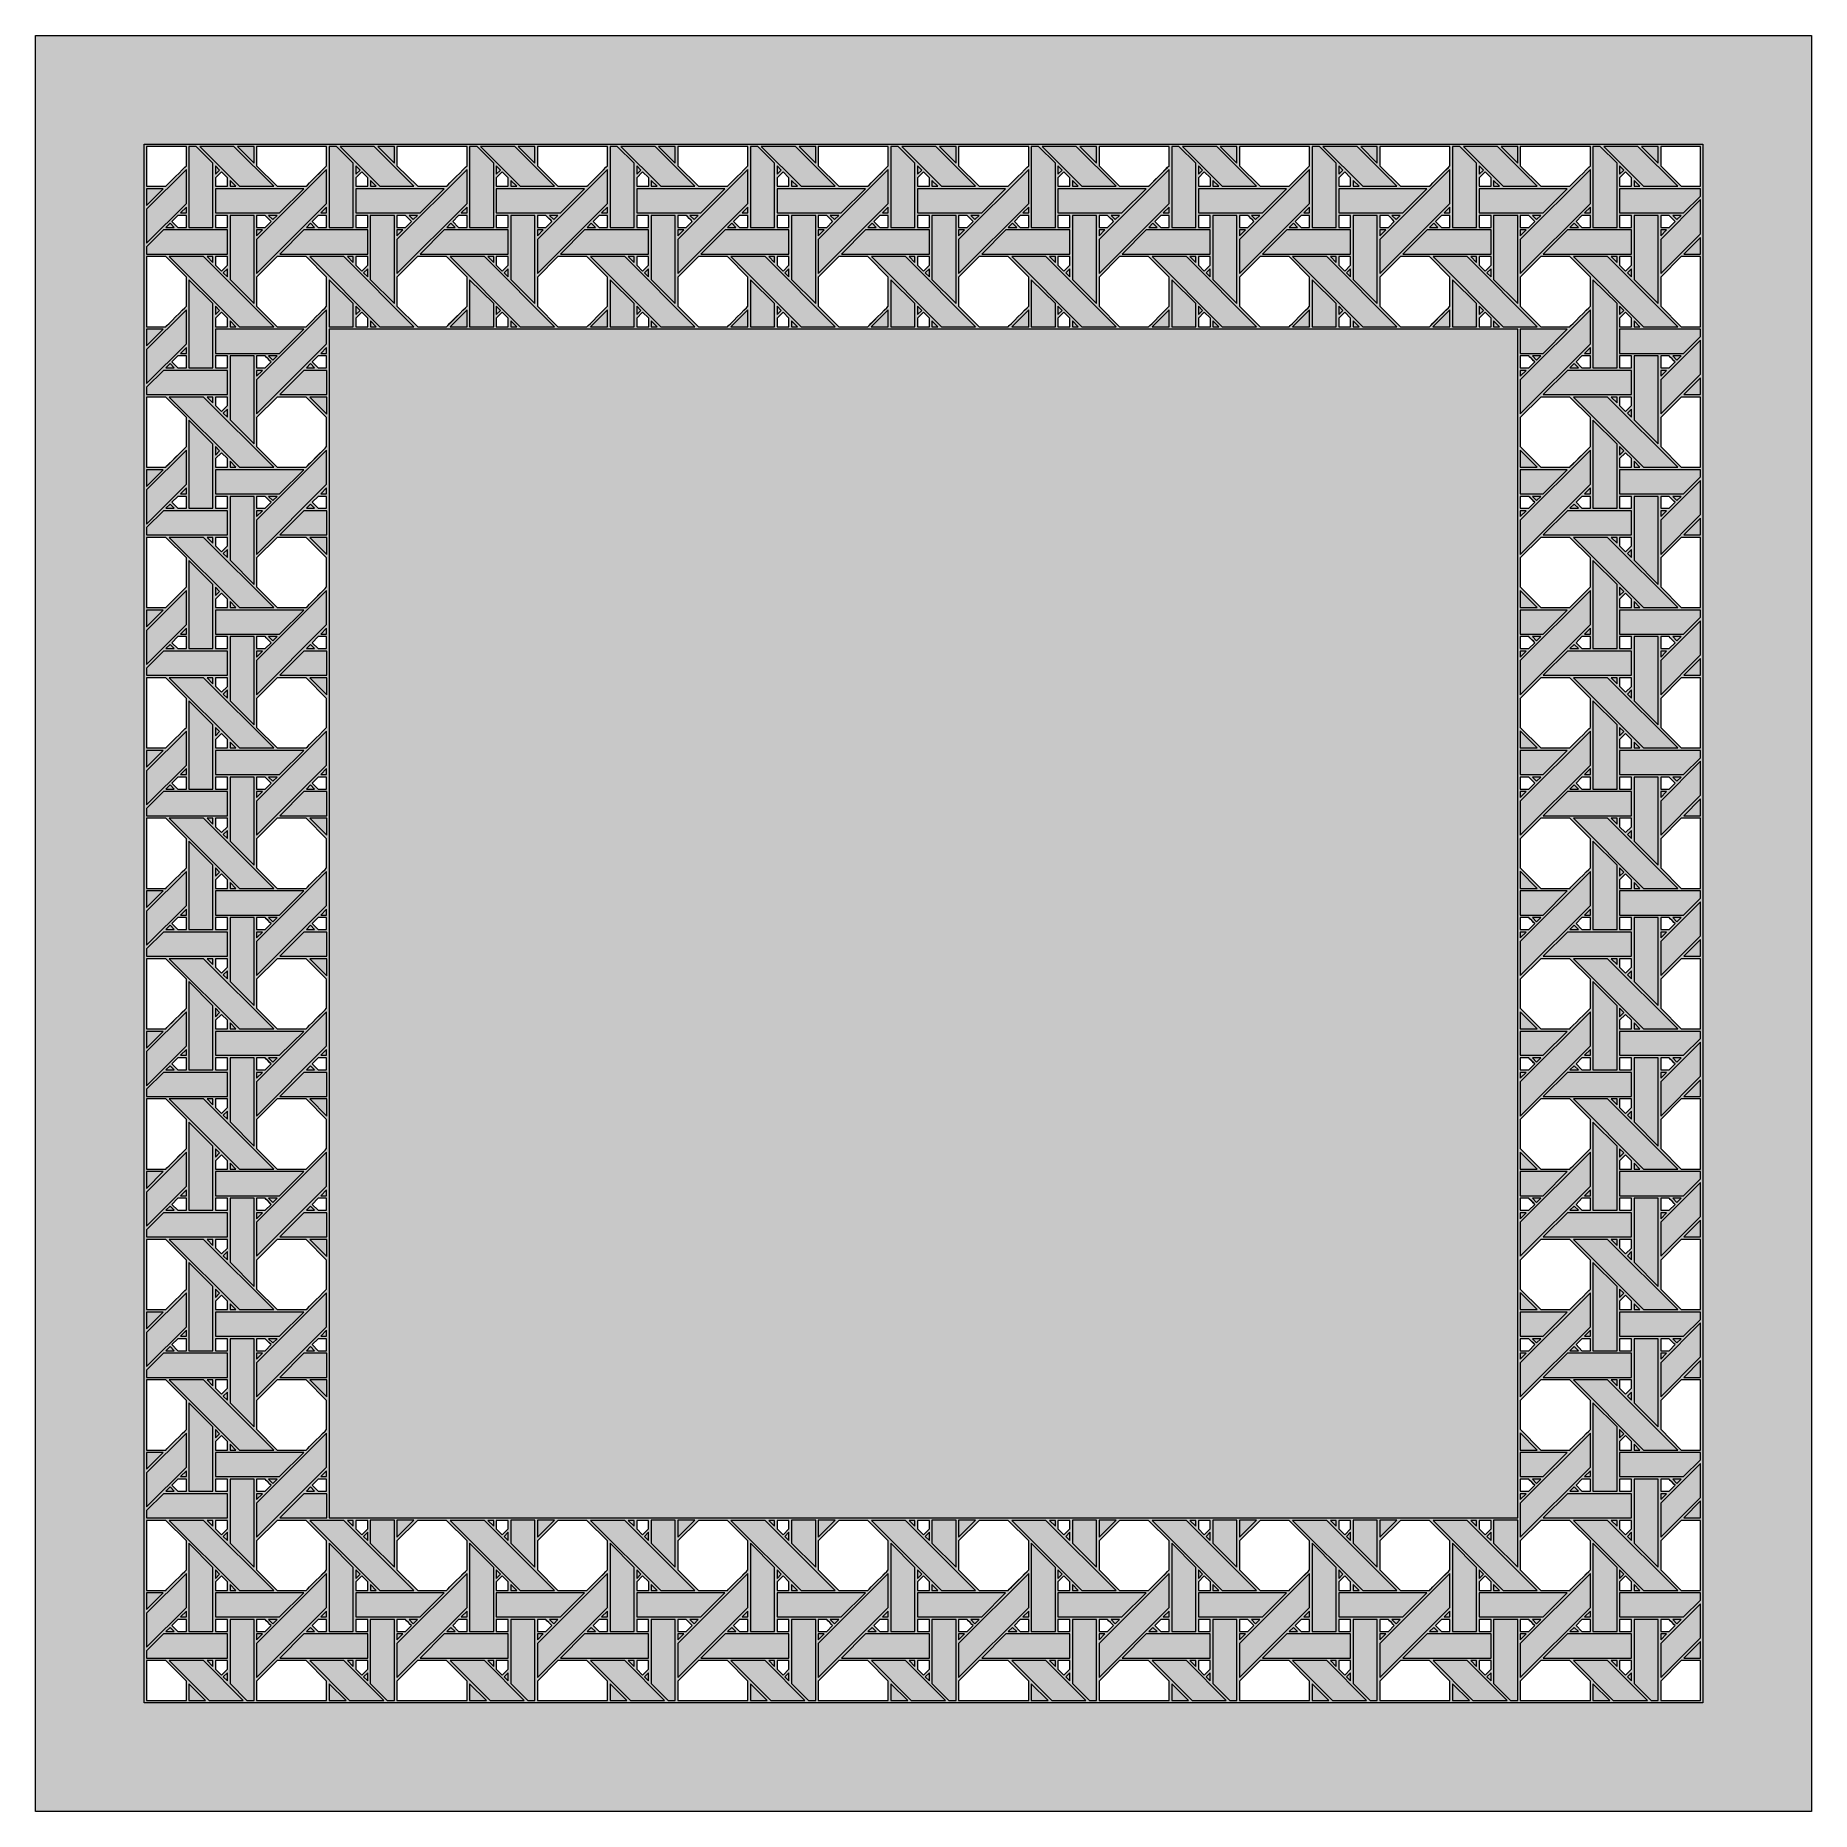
# Model space of a CAD drawing. Header units: inches. Extents: x 6.4 to 18.4, y 3.1 to 15.1.
import ezdxf

# ---------------------------------------------------------------- set-up
doc = ezdxf.new("R2010")
doc.units = ezdxf.units.IN
doc.header["$MEASUREMENT"] = 0
doc.layers.add('Design', color=7, linetype='Continuous', lineweight=0)

msp = doc.modelspace()

# ---------------------------------------------------------------- hatches: boundary and pattern name
at = {"layer": 'Design', "true_color": 0xdecaa5, "transparency": 33554687}
h = msp.add_hatch(color=9, dxfattribs=at)
h.dxf.hatch_style = 2
edge = h.paths.add_edge_path()
edge.add_spline(control_points=[(17.633, 14.076), (17.633, 14.076), (17.503, 14.076), (17.503, 14.076), (17.503, 14.076), (17.364, 14.215), (17.364, 14.215), (17.364, 14.215), (17.364, 14.345), (17.364, 14.345), (17.364, 14.345), (17.633, 14.345), (17.633, 14.345), (17.633, 14.345), (17.633, 14.076), (17.633, 14.076)], knot_values=[0, 0, 0, 0, 1, 1, 1, 2, 2, 2, 3, 3, 3, 4, 4, 4, 5, 5, 5, 5], degree=3, periodic=0)
edge = h.paths.add_edge_path()
edge.add_spline(control_points=[(17.633, 13.127), (17.633, 13.127), (17.503, 13.127), (17.503, 13.127), (17.503, 13.127), (17.364, 13.267), (17.364, 13.267), (17.364, 13.267), (17.364, 13.462), (17.364, 13.462), (17.364, 13.462), (17.503, 13.601), (17.503, 13.601), (17.503, 13.601), (17.633, 13.601), (17.633, 13.601), (17.633, 13.601), (17.633, 13.127), (17.633, 13.127)], knot_values=[0, 0, 0, 0, 1, 1, 1, 2, 2, 2, 3, 3, 3, 4, 4, 4, 5, 5, 5, 6, 6, 6, 6], degree=3, periodic=0)
edge = h.paths.add_edge_path()
edge.add_spline(control_points=[(17.633, 12.179), (17.633, 12.179), (17.503, 12.179), (17.503, 12.179), (17.503, 12.179), (17.364, 12.318), (17.364, 12.318), (17.364, 12.318), (17.364, 12.514), (17.364, 12.514), (17.364, 12.514), (17.503, 12.652), (17.503, 12.652), (17.503, 12.652), (17.633, 12.652), (17.633, 12.652), (17.633, 12.652), (17.633, 12.179), (17.633, 12.179)], knot_values=[0, 0, 0, 0, 1, 1, 1, 2, 2, 2, 3, 3, 3, 4, 4, 4, 5, 5, 5, 6, 6, 6, 6], degree=3, periodic=0)
edge = h.paths.add_edge_path()
edge.add_spline(control_points=[(17.633, 11.23), (17.633, 11.23), (17.503, 11.23), (17.503, 11.23), (17.503, 11.23), (17.364, 11.369), (17.364, 11.369), (17.364, 11.369), (17.364, 11.565), (17.364, 11.565), (17.364, 11.565), (17.503, 11.704), (17.503, 11.704), (17.503, 11.704), (17.633, 11.704), (17.633, 11.704), (17.633, 11.704), (17.633, 11.23), (17.633, 11.23)], knot_values=[0, 0, 0, 0, 1, 1, 1, 2, 2, 2, 3, 3, 3, 4, 4, 4, 5, 5, 5, 6, 6, 6, 6], degree=3, periodic=0)
edge = h.paths.add_edge_path()
edge.add_spline(control_points=[(17.633, 10.281), (17.633, 10.281), (17.503, 10.281), (17.503, 10.281), (17.503, 10.281), (17.364, 10.42), (17.364, 10.42), (17.364, 10.42), (17.364, 10.616), (17.364, 10.616), (17.364, 10.616), (17.503, 10.755), (17.503, 10.755), (17.503, 10.755), (17.633, 10.755), (17.633, 10.755), (17.633, 10.755), (17.633, 10.281), (17.633, 10.281)], knot_values=[0, 0, 0, 0, 1, 1, 1, 2, 2, 2, 3, 3, 3, 4, 4, 4, 5, 5, 5, 6, 6, 6, 6], degree=3, periodic=0)
edge = h.paths.add_edge_path()
edge.add_spline(control_points=[(17.633, 9.332), (17.633, 9.332), (17.503, 9.332), (17.503, 9.332), (17.503, 9.332), (17.364, 9.472), (17.364, 9.472), (17.364, 9.472), (17.364, 9.667), (17.364, 9.667), (17.364, 9.667), (17.503, 9.806), (17.503, 9.806), (17.503, 9.806), (17.633, 9.806), (17.633, 9.806), (17.633, 9.806), (17.633, 9.332), (17.633, 9.332)], knot_values=[0, 0, 0, 0, 1, 1, 1, 2, 2, 2, 3, 3, 3, 4, 4, 4, 5, 5, 5, 6, 6, 6, 6], degree=3, periodic=0)
edge = h.paths.add_edge_path()
edge.add_spline(control_points=[(17.633, 8.384), (17.633, 8.384), (17.503, 8.384), (17.503, 8.384), (17.503, 8.384), (17.364, 8.523), (17.364, 8.523), (17.364, 8.523), (17.364, 8.719), (17.364, 8.719), (17.364, 8.719), (17.503, 8.857), (17.503, 8.857), (17.503, 8.857), (17.633, 8.857), (17.633, 8.857), (17.633, 8.857), (17.633, 8.384), (17.633, 8.384)], knot_values=[0, 0, 0, 0, 1, 1, 1, 2, 2, 2, 3, 3, 3, 4, 4, 4, 5, 5, 5, 6, 6, 6, 6], degree=3, periodic=0)
edge = h.paths.add_edge_path()
edge.add_spline(control_points=[(17.633, 7.435), (17.633, 7.435), (17.503, 7.435), (17.503, 7.435), (17.503, 7.435), (17.364, 7.574), (17.364, 7.574), (17.364, 7.574), (17.364, 7.77), (17.364, 7.77), (17.364, 7.77), (17.503, 7.909), (17.503, 7.909), (17.503, 7.909), (17.633, 7.909), (17.633, 7.909), (17.633, 7.909), (17.633, 7.435), (17.633, 7.435)], knot_values=[0, 0, 0, 0, 1, 1, 1, 2, 2, 2, 3, 3, 3, 4, 4, 4, 5, 5, 5, 6, 6, 6, 6], degree=3, periodic=0)
edge = h.paths.add_edge_path()
edge.add_spline(control_points=[(17.633, 6.486), (17.633, 6.486), (17.503, 6.486), (17.503, 6.486), (17.503, 6.486), (17.364, 6.625), (17.364, 6.625), (17.364, 6.625), (17.364, 6.821), (17.364, 6.821), (17.364, 6.821), (17.503, 6.96), (17.503, 6.96), (17.503, 6.96), (17.633, 6.96), (17.633, 6.96), (17.633, 6.96), (17.633, 6.486), (17.633, 6.486)], knot_values=[0, 0, 0, 0, 1, 1, 1, 2, 2, 2, 3, 3, 3, 4, 4, 4, 5, 5, 5, 6, 6, 6, 6], degree=3, periodic=0)
edge = h.paths.add_edge_path()
edge.add_spline(control_points=[(17.633, 5.537), (17.633, 5.537), (17.503, 5.537), (17.503, 5.537), (17.503, 5.537), (17.364, 5.677), (17.364, 5.677), (17.364, 5.677), (17.364, 5.872), (17.364, 5.872), (17.364, 5.872), (17.503, 6.011), (17.503, 6.011), (17.503, 6.011), (17.633, 6.011), (17.633, 6.011), (17.633, 6.011), (17.633, 5.537), (17.633, 5.537)], knot_values=[0, 0, 0, 0, 1, 1, 1, 2, 2, 2, 3, 3, 3, 4, 4, 4, 5, 5, 5, 6, 6, 6, 6], degree=3, periodic=0)
edge = h.paths.add_edge_path()
edge.add_spline(control_points=[(17.633, 4.589), (17.633, 4.589), (17.503, 4.589), (17.503, 4.589), (17.503, 4.589), (17.364, 4.728), (17.364, 4.728), (17.364, 4.728), (17.364, 4.924), (17.364, 4.924), (17.364, 4.924), (17.503, 5.062), (17.503, 5.062), (17.503, 5.062), (17.633, 5.062), (17.633, 5.062), (17.633, 5.062), (17.633, 4.589), (17.633, 4.589)], knot_values=[0, 0, 0, 0, 1, 1, 1, 2, 2, 2, 3, 3, 3, 4, 4, 4, 5, 5, 5, 6, 6, 6, 6], degree=3, periodic=0)
edge = h.paths.add_edge_path()
edge.add_spline(control_points=[(17.633, 3.845), (17.633, 3.845), (17.364, 3.845), (17.364, 3.845), (17.364, 3.845), (17.364, 3.975), (17.364, 3.975), (17.364, 3.975), (17.503, 4.114), (17.503, 4.114), (17.503, 4.114), (17.633, 4.114), (17.633, 4.114), (17.633, 4.114), (17.633, 3.845), (17.633, 3.845)], knot_values=[0, 0, 0, 0, 1, 1, 1, 2, 2, 2, 3, 3, 3, 4, 4, 4, 5, 5, 5, 5], degree=3, periodic=0)
edge = h.paths.add_edge_path()
edge.add_spline(control_points=[(17.167, 14.076), (17.167, 14.076), (17.086, 14.076), (17.086, 14.076), (17.086, 14.076), (17.086, 14.133), (17.086, 14.133), (17.086, 14.133), (17.127, 14.173), (17.127, 14.173), (17.127, 14.173), (17.167, 14.133), (17.167, 14.133), (17.167, 14.133), (17.167, 14.076), (17.167, 14.076)], knot_values=[0, 0, 0, 0, 1, 1, 1, 2, 2, 2, 3, 3, 3, 4, 4, 4, 5, 5, 5, 5], degree=3, periodic=0)
edge = h.paths.add_edge_path()
edge.add_spline(control_points=[(17.167, 13.127), (17.167, 13.127), (17.086, 13.127), (17.086, 13.127), (17.086, 13.127), (17.086, 13.184), (17.086, 13.184), (17.086, 13.184), (17.127, 13.225), (17.127, 13.225), (17.127, 13.225), (17.167, 13.184), (17.167, 13.184), (17.167, 13.184), (17.167, 13.127), (17.167, 13.127)], knot_values=[0, 0, 0, 0, 1, 1, 1, 2, 2, 2, 3, 3, 3, 4, 4, 4, 5, 5, 5, 5], degree=3, periodic=0)
edge = h.paths.add_edge_path()
edge.add_spline(control_points=[(17.167, 12.178), (17.167, 12.178), (17.086, 12.178), (17.086, 12.178), (17.086, 12.178), (17.086, 12.236), (17.086, 12.236), (17.086, 12.236), (17.127, 12.276), (17.127, 12.276), (17.127, 12.276), (17.167, 12.236), (17.167, 12.236), (17.167, 12.236), (17.167, 12.178), (17.167, 12.178)], knot_values=[0, 0, 0, 0, 1, 1, 1, 2, 2, 2, 3, 3, 3, 4, 4, 4, 5, 5, 5, 5], degree=3, periodic=0)
edge = h.paths.add_edge_path()
edge.add_spline(control_points=[(17.167, 11.23), (17.167, 11.23), (17.086, 11.23), (17.086, 11.23), (17.086, 11.23), (17.086, 11.287), (17.086, 11.287), (17.086, 11.287), (17.127, 11.327), (17.127, 11.327), (17.127, 11.327), (17.167, 11.287), (17.167, 11.287), (17.167, 11.287), (17.167, 11.23), (17.167, 11.23)], knot_values=[0, 0, 0, 0, 1, 1, 1, 2, 2, 2, 3, 3, 3, 4, 4, 4, 5, 5, 5, 5], degree=3, periodic=0)
edge = h.paths.add_edge_path()
edge.add_spline(control_points=[(17.167, 10.281), (17.167, 10.281), (17.086, 10.281), (17.086, 10.281), (17.086, 10.281), (17.086, 10.338), (17.086, 10.338), (17.086, 10.338), (17.127, 10.379), (17.127, 10.379), (17.127, 10.379), (17.167, 10.338), (17.167, 10.338), (17.167, 10.338), (17.167, 10.281), (17.167, 10.281)], knot_values=[0, 0, 0, 0, 1, 1, 1, 2, 2, 2, 3, 3, 3, 4, 4, 4, 5, 5, 5, 5], degree=3, periodic=0)
edge = h.paths.add_edge_path()
edge.add_spline(control_points=[(17.167, 9.332), (17.167, 9.332), (17.086, 9.332), (17.086, 9.332), (17.086, 9.332), (17.086, 9.389), (17.086, 9.389), (17.086, 9.389), (17.127, 9.43), (17.127, 9.43), (17.127, 9.43), (17.167, 9.389), (17.167, 9.389), (17.167, 9.389), (17.167, 9.332), (17.167, 9.332)], knot_values=[0, 0, 0, 0, 1, 1, 1, 2, 2, 2, 3, 3, 3, 4, 4, 4, 5, 5, 5, 5], degree=3, periodic=0)
edge = h.paths.add_edge_path()
edge.add_spline(control_points=[(17.167, 8.383), (17.167, 8.383), (17.086, 8.383), (17.086, 8.383), (17.086, 8.383), (17.086, 8.441), (17.086, 8.441), (17.086, 8.441), (17.127, 8.481), (17.127, 8.481), (17.127, 8.481), (17.167, 8.441), (17.167, 8.441), (17.167, 8.441), (17.167, 8.383), (17.167, 8.383)], knot_values=[0, 0, 0, 0, 1, 1, 1, 2, 2, 2, 3, 3, 3, 4, 4, 4, 5, 5, 5, 5], degree=3, periodic=0)
edge = h.paths.add_edge_path()
edge.add_spline(control_points=[(17.167, 7.435), (17.167, 7.435), (17.086, 7.435), (17.086, 7.435), (17.086, 7.435), (17.086, 7.492), (17.086, 7.492), (17.086, 7.492), (17.127, 7.532), (17.127, 7.532), (17.127, 7.532), (17.167, 7.492), (17.167, 7.492), (17.167, 7.492), (17.167, 7.435), (17.167, 7.435)], knot_values=[0, 0, 0, 0, 1, 1, 1, 2, 2, 2, 3, 3, 3, 4, 4, 4, 5, 5, 5, 5], degree=3, periodic=0)
edge = h.paths.add_edge_path()
edge.add_spline(control_points=[(17.167, 6.486), (17.167, 6.486), (17.086, 6.486), (17.086, 6.486), (17.086, 6.486), (17.086, 6.543), (17.086, 6.543), (17.086, 6.543), (17.127, 6.584), (17.127, 6.584), (17.127, 6.584), (17.167, 6.543), (17.167, 6.543), (17.167, 6.543), (17.167, 6.486), (17.167, 6.486)], knot_values=[0, 0, 0, 0, 1, 1, 1, 2, 2, 2, 3, 3, 3, 4, 4, 4, 5, 5, 5, 5], degree=3, periodic=0)
edge = h.paths.add_edge_path()
edge.add_spline(control_points=[(17.167, 5.537), (17.167, 5.537), (17.086, 5.537), (17.086, 5.537), (17.086, 5.537), (17.086, 5.595), (17.086, 5.595), (17.086, 5.595), (17.127, 5.635), (17.127, 5.635), (17.127, 5.635), (17.167, 5.595), (17.167, 5.595), (17.167, 5.595), (17.167, 5.537), (17.167, 5.537)], knot_values=[0, 0, 0, 0, 1, 1, 1, 2, 2, 2, 3, 3, 3, 4, 4, 4, 5, 5, 5, 5], degree=3, periodic=0)
edge = h.paths.add_edge_path()
edge.add_spline(control_points=[(17.167, 4.589), (17.167, 4.589), (17.086, 4.589), (17.086, 4.589), (17.086, 4.589), (17.086, 4.646), (17.086, 4.646), (17.086, 4.646), (17.127, 4.686), (17.127, 4.686), (17.127, 4.686), (17.167, 4.646), (17.167, 4.646), (17.167, 4.646), (17.167, 4.589), (17.167, 4.589)], knot_values=[0, 0, 0, 0, 1, 1, 1, 2, 2, 2, 3, 3, 3, 4, 4, 4, 5, 5, 5, 5], degree=3, periodic=0)
edge = h.paths.add_edge_path()
edge.add_spline(control_points=[(17.166, 4.311), (17.166, 4.311), (17.086, 4.311), (17.086, 4.311), (17.086, 4.311), (17.086, 4.392), (17.086, 4.392), (17.086, 4.392), (17.166, 4.392), (17.166, 4.392), (17.166, 4.392), (17.166, 4.311), (17.166, 4.311)], knot_values=[0, 0, 0, 0, 1, 1, 1, 2, 2, 2, 3, 3, 3, 4, 4, 4, 4], degree=3, periodic=0)
edge = h.paths.add_edge_path()
edge.add_spline(control_points=[(17.166, 4.056), (17.166, 4.056), (17.127, 4.016), (17.127, 4.016), (17.127, 4.016), (17.086, 4.056), (17.086, 4.056), (17.086, 4.056), (17.086, 4.114), (17.086, 4.114), (17.086, 4.114), (17.166, 4.114), (17.166, 4.114), (17.166, 4.114), (17.166, 4.056), (17.166, 4.056)], knot_values=[0, 0, 0, 0, 1, 1, 1, 2, 2, 2, 3, 3, 3, 4, 4, 4, 5, 5, 5, 5], degree=3, periodic=0)
edge = h.paths.add_edge_path()
edge.add_spline(control_points=[(16.889, 13.798), (16.889, 13.798), (16.832, 13.798), (16.832, 13.798), (16.832, 13.798), (16.792, 13.838), (16.792, 13.838), (16.792, 13.838), (16.832, 13.879), (16.832, 13.879), (16.832, 13.879), (16.889, 13.879), (16.889, 13.879), (16.889, 13.879), (16.889, 13.798), (16.889, 13.798)], knot_values=[0, 0, 0, 0, 1, 1, 1, 2, 2, 2, 3, 3, 3, 4, 4, 4, 5, 5, 5, 5], degree=3, periodic=0)
edge = h.paths.add_edge_path()
edge.add_spline(control_points=[(16.889, 12.849), (16.889, 12.849), (16.832, 12.849), (16.832, 12.849), (16.832, 12.849), (16.792, 12.89), (16.792, 12.89), (16.792, 12.89), (16.832, 12.93), (16.832, 12.93), (16.832, 12.93), (16.889, 12.93), (16.889, 12.93), (16.889, 12.93), (16.889, 12.849), (16.889, 12.849)], knot_values=[0, 0, 0, 0, 1, 1, 1, 2, 2, 2, 3, 3, 3, 4, 4, 4, 5, 5, 5, 5], degree=3, periodic=0)
edge = h.paths.add_edge_path()
edge.add_spline(control_points=[(16.889, 11.901), (16.889, 11.901), (16.832, 11.901), (16.832, 11.901), (16.832, 11.901), (16.792, 11.941), (16.792, 11.941), (16.792, 11.941), (16.832, 11.981), (16.832, 11.981), (16.832, 11.981), (16.889, 11.981), (16.889, 11.981), (16.889, 11.981), (16.889, 11.901), (16.889, 11.901)], knot_values=[0, 0, 0, 0, 1, 1, 1, 2, 2, 2, 3, 3, 3, 4, 4, 4, 5, 5, 5, 5], degree=3, periodic=0)
edge = h.paths.add_edge_path()
edge.add_spline(control_points=[(16.889, 10.952), (16.889, 10.952), (16.832, 10.952), (16.832, 10.952), (16.832, 10.952), (16.792, 10.992), (16.792, 10.992), (16.792, 10.992), (16.832, 11.033), (16.832, 11.033), (16.832, 11.033), (16.889, 11.033), (16.889, 11.033), (16.889, 11.033), (16.889, 10.952), (16.889, 10.952)], knot_values=[0, 0, 0, 0, 1, 1, 1, 2, 2, 2, 3, 3, 3, 4, 4, 4, 5, 5, 5, 5], degree=3, periodic=0)
edge = h.paths.add_edge_path()
edge.add_spline(control_points=[(16.889, 10.003), (16.889, 10.003), (16.832, 10.003), (16.832, 10.003), (16.832, 10.003), (16.792, 10.044), (16.792, 10.044), (16.792, 10.044), (16.832, 10.084), (16.832, 10.084), (16.832, 10.084), (16.889, 10.084), (16.889, 10.084), (16.889, 10.084), (16.889, 10.003), (16.889, 10.003)], knot_values=[0, 0, 0, 0, 1, 1, 1, 2, 2, 2, 3, 3, 3, 4, 4, 4, 5, 5, 5, 5], degree=3, periodic=0)
edge = h.paths.add_edge_path()
edge.add_spline(control_points=[(16.889, 9.054), (16.889, 9.054), (16.832, 9.054), (16.832, 9.054), (16.832, 9.054), (16.792, 9.095), (16.792, 9.095), (16.792, 9.095), (16.832, 9.135), (16.832, 9.135), (16.832, 9.135), (16.889, 9.135), (16.889, 9.135), (16.889, 9.135), (16.889, 9.054), (16.889, 9.054)], knot_values=[0, 0, 0, 0, 1, 1, 1, 2, 2, 2, 3, 3, 3, 4, 4, 4, 5, 5, 5, 5], degree=3, periodic=0)
edge = h.paths.add_edge_path()
edge.add_spline(control_points=[(16.889, 8.106), (16.889, 8.106), (16.832, 8.106), (16.832, 8.106), (16.832, 8.106), (16.792, 8.146), (16.792, 8.146), (16.792, 8.146), (16.832, 8.186), (16.832, 8.186), (16.832, 8.186), (16.889, 8.186), (16.889, 8.186), (16.889, 8.186), (16.889, 8.106), (16.889, 8.106)], knot_values=[0, 0, 0, 0, 1, 1, 1, 2, 2, 2, 3, 3, 3, 4, 4, 4, 5, 5, 5, 5], degree=3, periodic=0)
edge = h.paths.add_edge_path()
edge.add_spline(control_points=[(16.889, 7.157), (16.889, 7.157), (16.832, 7.157), (16.832, 7.157), (16.832, 7.157), (16.792, 7.197), (16.792, 7.197), (16.792, 7.197), (16.832, 7.238), (16.832, 7.238), (16.832, 7.238), (16.889, 7.238), (16.889, 7.238), (16.889, 7.238), (16.889, 7.157), (16.889, 7.157)], knot_values=[0, 0, 0, 0, 1, 1, 1, 2, 2, 2, 3, 3, 3, 4, 4, 4, 5, 5, 5, 5], degree=3, periodic=0)
edge = h.paths.add_edge_path()
edge.add_spline(control_points=[(16.889, 6.208), (16.889, 6.208), (16.832, 6.208), (16.832, 6.208), (16.832, 6.208), (16.792, 6.249), (16.792, 6.249), (16.792, 6.249), (16.832, 6.289), (16.832, 6.289), (16.832, 6.289), (16.889, 6.289), (16.889, 6.289), (16.889, 6.289), (16.889, 6.208), (16.889, 6.208)], knot_values=[0, 0, 0, 0, 1, 1, 1, 2, 2, 2, 3, 3, 3, 4, 4, 4, 5, 5, 5, 5], degree=3, periodic=0)
edge = h.paths.add_edge_path()
edge.add_spline(control_points=[(16.889, 5.259), (16.889, 5.259), (16.832, 5.259), (16.832, 5.259), (16.832, 5.259), (16.792, 5.3), (16.792, 5.3), (16.792, 5.3), (16.832, 5.34), (16.832, 5.34), (16.832, 5.34), (16.889, 5.34), (16.889, 5.34), (16.889, 5.34), (16.889, 5.259), (16.889, 5.259)], knot_values=[0, 0, 0, 0, 1, 1, 1, 2, 2, 2, 3, 3, 3, 4, 4, 4, 5, 5, 5, 5], degree=3, periodic=0)
edge = h.paths.add_edge_path()
edge.add_spline(control_points=[(16.889, 4.311), (16.889, 4.311), (16.832, 4.311), (16.832, 4.311), (16.832, 4.311), (16.792, 4.351), (16.792, 4.351), (16.792, 4.351), (16.832, 4.392), (16.832, 4.392), (16.832, 4.392), (16.889, 4.392), (16.889, 4.392), (16.889, 4.392), (16.889, 4.311), (16.889, 4.311)], knot_values=[0, 0, 0, 0, 1, 1, 1, 2, 2, 2, 3, 3, 3, 4, 4, 4, 5, 5, 5, 5], degree=3, periodic=0)
edge = h.paths.add_edge_path()
edge.add_spline(control_points=[(16.889, 3.845), (16.889, 3.845), (16.415, 3.845), (16.415, 3.845), (16.415, 3.845), (16.415, 3.975), (16.415, 3.975), (16.415, 3.975), (16.554, 4.114), (16.554, 4.114), (16.554, 4.114), (16.75, 4.114), (16.75, 4.114), (16.75, 4.114), (16.889, 3.975), (16.889, 3.975), (16.889, 3.975), (16.889, 3.845), (16.889, 3.845)], knot_values=[0, 0, 0, 0, 1, 1, 1, 2, 2, 2, 3, 3, 3, 4, 4, 4, 5, 5, 5, 6, 6, 6, 6], degree=3, periodic=0)
edge = h.paths.add_edge_path()
edge.add_spline(control_points=[(16.218, 4.589), (16.218, 4.589), (16.137, 4.589), (16.137, 4.589), (16.137, 4.589), (16.137, 4.646), (16.137, 4.646), (16.137, 4.646), (16.178, 4.686), (16.178, 4.686), (16.178, 4.686), (16.218, 4.646), (16.218, 4.646), (16.218, 4.646), (16.218, 4.589), (16.218, 4.589)], knot_values=[0, 0, 0, 0, 1, 1, 1, 2, 2, 2, 3, 3, 3, 4, 4, 4, 5, 5, 5, 5], degree=3, periodic=0)
edge = h.paths.add_edge_path()
edge.add_spline(control_points=[(16.218, 4.311), (16.218, 4.311), (16.137, 4.311), (16.137, 4.311), (16.137, 4.311), (16.137, 4.392), (16.137, 4.392), (16.137, 4.392), (16.218, 4.392), (16.218, 4.392), (16.218, 4.392), (16.218, 4.311), (16.218, 4.311)], knot_values=[0, 0, 0, 0, 1, 1, 1, 2, 2, 2, 3, 3, 3, 4, 4, 4, 4], degree=3, periodic=0)
edge = h.paths.add_edge_path()
edge.add_spline(control_points=[(16.218, 4.056), (16.218, 4.056), (16.178, 4.016), (16.178, 4.016), (16.178, 4.016), (16.137, 4.056), (16.137, 4.056), (16.137, 4.056), (16.137, 4.114), (16.137, 4.114), (16.137, 4.114), (16.218, 4.114), (16.218, 4.114), (16.218, 4.114), (16.218, 4.056), (16.218, 4.056)], knot_values=[0, 0, 0, 0, 1, 1, 1, 2, 2, 2, 3, 3, 3, 4, 4, 4, 5, 5, 5, 5], degree=3, periodic=0)
edge = h.paths.add_edge_path()
edge.add_spline(control_points=[(15.94, 4.311), (15.94, 4.311), (15.883, 4.311), (15.883, 4.311), (15.883, 4.311), (15.843, 4.351), (15.843, 4.351), (15.843, 4.351), (15.883, 4.392), (15.883, 4.392), (15.883, 4.392), (15.94, 4.392), (15.94, 4.392), (15.94, 4.392), (15.94, 4.311), (15.94, 4.311)], knot_values=[0, 0, 0, 0, 1, 1, 1, 2, 2, 2, 3, 3, 3, 4, 4, 4, 5, 5, 5, 5], degree=3, periodic=0)
edge = h.paths.add_edge_path()
edge.add_spline(control_points=[(15.94, 3.845), (15.94, 3.845), (15.467, 3.845), (15.467, 3.845), (15.467, 3.845), (15.467, 3.975), (15.467, 3.975), (15.467, 3.975), (15.605, 4.114), (15.605, 4.114), (15.605, 4.114), (15.802, 4.114), (15.802, 4.114), (15.802, 4.114), (15.94, 3.975), (15.94, 3.975), (15.94, 3.975), (15.94, 3.845), (15.94, 3.845)], knot_values=[0, 0, 0, 0, 1, 1, 1, 2, 2, 2, 3, 3, 3, 4, 4, 4, 5, 5, 5, 6, 6, 6, 6], degree=3, periodic=0)
edge = h.paths.add_edge_path()
edge.add_spline(control_points=[(15.269, 4.589), (15.269, 4.589), (15.189, 4.589), (15.189, 4.589), (15.189, 4.589), (15.189, 4.646), (15.189, 4.646), (15.189, 4.646), (15.229, 4.686), (15.229, 4.686), (15.229, 4.686), (15.269, 4.646), (15.269, 4.646), (15.269, 4.646), (15.269, 4.589), (15.269, 4.589)], knot_values=[0, 0, 0, 0, 1, 1, 1, 2, 2, 2, 3, 3, 3, 4, 4, 4, 5, 5, 5, 5], degree=3, periodic=0)
edge = h.paths.add_edge_path()
edge.add_spline(control_points=[(15.269, 4.311), (15.269, 4.311), (15.189, 4.311), (15.189, 4.311), (15.189, 4.311), (15.189, 4.392), (15.189, 4.392), (15.189, 4.392), (15.269, 4.392), (15.269, 4.392), (15.269, 4.392), (15.269, 4.311), (15.269, 4.311)], knot_values=[0, 0, 0, 0, 1, 1, 1, 2, 2, 2, 3, 3, 3, 4, 4, 4, 4], degree=3, periodic=0)
edge = h.paths.add_edge_path()
edge.add_spline(control_points=[(15.269, 4.056), (15.269, 4.056), (15.229, 4.016), (15.229, 4.016), (15.229, 4.016), (15.189, 4.056), (15.189, 4.056), (15.189, 4.056), (15.189, 4.114), (15.189, 4.114), (15.189, 4.114), (15.269, 4.114), (15.269, 4.114), (15.269, 4.114), (15.269, 4.056), (15.269, 4.056)], knot_values=[0, 0, 0, 0, 1, 1, 1, 2, 2, 2, 3, 3, 3, 4, 4, 4, 5, 5, 5, 5], degree=3, periodic=0)
edge = h.paths.add_edge_path()
edge.add_spline(control_points=[(14.992, 4.311), (14.992, 4.311), (14.934, 4.311), (14.934, 4.311), (14.934, 4.311), (14.894, 4.351), (14.894, 4.351), (14.894, 4.351), (14.934, 4.392), (14.934, 4.392), (14.934, 4.392), (14.992, 4.392), (14.992, 4.392), (14.992, 4.392), (14.992, 4.311), (14.992, 4.311)], knot_values=[0, 0, 0, 0, 1, 1, 1, 2, 2, 2, 3, 3, 3, 4, 4, 4, 5, 5, 5, 5], degree=3, periodic=0)
edge = h.paths.add_edge_path()
edge.add_spline(control_points=[(14.992, 3.845), (14.992, 3.845), (14.518, 3.845), (14.518, 3.845), (14.518, 3.845), (14.518, 3.975), (14.518, 3.975), (14.518, 3.975), (14.657, 4.114), (14.657, 4.114), (14.657, 4.114), (14.853, 4.114), (14.853, 4.114), (14.853, 4.114), (14.992, 3.975), (14.992, 3.975), (14.992, 3.975), (14.992, 3.845), (14.992, 3.845)], knot_values=[0, 0, 0, 0, 1, 1, 1, 2, 2, 2, 3, 3, 3, 4, 4, 4, 5, 5, 5, 6, 6, 6, 6], degree=3, periodic=0)
edge = h.paths.add_edge_path()
edge.add_spline(control_points=[(14.321, 4.589), (14.321, 4.589), (14.24, 4.589), (14.24, 4.589), (14.24, 4.589), (14.24, 4.646), (14.24, 4.646), (14.24, 4.646), (14.28, 4.686), (14.28, 4.686), (14.28, 4.686), (14.321, 4.646), (14.321, 4.646), (14.321, 4.646), (14.321, 4.589), (14.321, 4.589)], knot_values=[0, 0, 0, 0, 1, 1, 1, 2, 2, 2, 3, 3, 3, 4, 4, 4, 5, 5, 5, 5], degree=3, periodic=0)
edge = h.paths.add_edge_path()
edge.add_spline(control_points=[(14.32, 4.311), (14.32, 4.311), (14.24, 4.311), (14.24, 4.311), (14.24, 4.311), (14.24, 4.392), (14.24, 4.392), (14.24, 4.392), (14.32, 4.392), (14.32, 4.392), (14.32, 4.392), (14.32, 4.311), (14.32, 4.311)], knot_values=[0, 0, 0, 0, 1, 1, 1, 2, 2, 2, 3, 3, 3, 4, 4, 4, 4], degree=3, periodic=0)
edge = h.paths.add_edge_path()
edge.add_spline(control_points=[(14.32, 4.056), (14.32, 4.056), (14.28, 4.016), (14.28, 4.016), (14.28, 4.016), (14.24, 4.056), (14.24, 4.056), (14.24, 4.056), (14.24, 4.114), (14.24, 4.114), (14.24, 4.114), (14.32, 4.114), (14.32, 4.114), (14.32, 4.114), (14.32, 4.056), (14.32, 4.056)], knot_values=[0, 0, 0, 0, 1, 1, 1, 2, 2, 2, 3, 3, 3, 4, 4, 4, 5, 5, 5, 5], degree=3, periodic=0)
edge = h.paths.add_edge_path()
edge.add_spline(control_points=[(14.043, 4.311), (14.043, 4.311), (13.986, 4.311), (13.986, 4.311), (13.986, 4.311), (13.945, 4.351), (13.945, 4.351), (13.945, 4.351), (13.986, 4.392), (13.986, 4.392), (13.986, 4.392), (14.043, 4.392), (14.043, 4.392), (14.043, 4.392), (14.043, 4.311), (14.043, 4.311)], knot_values=[0, 0, 0, 0, 1, 1, 1, 2, 2, 2, 3, 3, 3, 4, 4, 4, 5, 5, 5, 5], degree=3, periodic=0)
edge = h.paths.add_edge_path()
edge.add_spline(control_points=[(14.043, 3.845), (14.043, 3.845), (13.569, 3.845), (13.569, 3.845), (13.569, 3.845), (13.569, 3.975), (13.569, 3.975), (13.569, 3.975), (13.708, 4.114), (13.708, 4.114), (13.708, 4.114), (13.904, 4.114), (13.904, 4.114), (13.904, 4.114), (14.043, 3.975), (14.043, 3.975), (14.043, 3.975), (14.043, 3.845), (14.043, 3.845)], knot_values=[0, 0, 0, 0, 1, 1, 1, 2, 2, 2, 3, 3, 3, 4, 4, 4, 5, 5, 5, 6, 6, 6, 6], degree=3, periodic=0)
edge = h.paths.add_edge_path()
edge.add_spline(control_points=[(13.372, 4.589), (13.372, 4.589), (13.291, 4.589), (13.291, 4.589), (13.291, 4.589), (13.291, 4.646), (13.291, 4.646), (13.291, 4.646), (13.332, 4.686), (13.332, 4.686), (13.332, 4.686), (13.372, 4.646), (13.372, 4.646), (13.372, 4.646), (13.372, 4.589), (13.372, 4.589)], knot_values=[0, 0, 0, 0, 1, 1, 1, 2, 2, 2, 3, 3, 3, 4, 4, 4, 5, 5, 5, 5], degree=3, periodic=0)
edge = h.paths.add_edge_path()
edge.add_spline(control_points=[(13.372, 4.311), (13.372, 4.311), (13.291, 4.311), (13.291, 4.311), (13.291, 4.311), (13.291, 4.392), (13.291, 4.392), (13.291, 4.392), (13.372, 4.392), (13.372, 4.392), (13.372, 4.392), (13.372, 4.311), (13.372, 4.311)], knot_values=[0, 0, 0, 0, 1, 1, 1, 2, 2, 2, 3, 3, 3, 4, 4, 4, 4], degree=3, periodic=0)
edge = h.paths.add_edge_path()
edge.add_spline(control_points=[(13.372, 4.056), (13.372, 4.056), (13.332, 4.016), (13.332, 4.016), (13.332, 4.016), (13.291, 4.056), (13.291, 4.056), (13.291, 4.056), (13.291, 4.114), (13.291, 4.114), (13.291, 4.114), (13.372, 4.114), (13.372, 4.114), (13.372, 4.114), (13.372, 4.056), (13.372, 4.056)], knot_values=[0, 0, 0, 0, 1, 1, 1, 2, 2, 2, 3, 3, 3, 4, 4, 4, 5, 5, 5, 5], degree=3, periodic=0)
edge = h.paths.add_edge_path()
edge.add_spline(control_points=[(13.094, 4.311), (13.094, 4.311), (13.037, 4.311), (13.037, 4.311), (13.037, 4.311), (12.997, 4.351), (12.997, 4.351), (12.997, 4.351), (13.037, 4.392), (13.037, 4.392), (13.037, 4.392), (13.094, 4.392), (13.094, 4.392), (13.094, 4.392), (13.094, 4.311), (13.094, 4.311)], knot_values=[0, 0, 0, 0, 1, 1, 1, 2, 2, 2, 3, 3, 3, 4, 4, 4, 5, 5, 5, 5], degree=3, periodic=0)
edge = h.paths.add_edge_path()
edge.add_spline(control_points=[(13.094, 3.845), (13.094, 3.845), (12.62, 3.845), (12.62, 3.845), (12.62, 3.845), (12.62, 3.975), (12.62, 3.975), (12.62, 3.975), (12.759, 4.114), (12.759, 4.114), (12.759, 4.114), (12.955, 4.114), (12.955, 4.114), (12.955, 4.114), (13.094, 3.975), (13.094, 3.975), (13.094, 3.975), (13.094, 3.845), (13.094, 3.845)], knot_values=[0, 0, 0, 0, 1, 1, 1, 2, 2, 2, 3, 3, 3, 4, 4, 4, 5, 5, 5, 6, 6, 6, 6], degree=3, periodic=0)
edge = h.paths.add_edge_path()
edge.add_spline(control_points=[(12.423, 4.589), (12.423, 4.589), (12.343, 4.589), (12.343, 4.589), (12.343, 4.589), (12.343, 4.646), (12.343, 4.646), (12.343, 4.646), (12.383, 4.686), (12.383, 4.686), (12.383, 4.686), (12.423, 4.646), (12.423, 4.646), (12.423, 4.646), (12.423, 4.589), (12.423, 4.589)], knot_values=[0, 0, 0, 0, 1, 1, 1, 2, 2, 2, 3, 3, 3, 4, 4, 4, 5, 5, 5, 5], degree=3, periodic=0)
edge = h.paths.add_edge_path()
edge.add_spline(control_points=[(12.423, 4.311), (12.423, 4.311), (12.343, 4.311), (12.343, 4.311), (12.343, 4.311), (12.343, 4.392), (12.343, 4.392), (12.343, 4.392), (12.423, 4.392), (12.423, 4.392), (12.423, 4.392), (12.423, 4.311), (12.423, 4.311)], knot_values=[0, 0, 0, 0, 1, 1, 1, 2, 2, 2, 3, 3, 3, 4, 4, 4, 4], degree=3, periodic=0)
edge = h.paths.add_edge_path()
edge.add_spline(control_points=[(12.423, 4.056), (12.423, 4.056), (12.383, 4.016), (12.383, 4.016), (12.383, 4.016), (12.343, 4.056), (12.343, 4.056), (12.343, 4.056), (12.343, 4.114), (12.343, 4.114), (12.343, 4.114), (12.423, 4.114), (12.423, 4.114), (12.423, 4.114), (12.423, 4.056), (12.423, 4.056)], knot_values=[0, 0, 0, 0, 1, 1, 1, 2, 2, 2, 3, 3, 3, 4, 4, 4, 5, 5, 5, 5], degree=3, periodic=0)
edge = h.paths.add_edge_path()
edge.add_spline(control_points=[(12.145, 4.311), (12.145, 4.311), (12.088, 4.311), (12.088, 4.311), (12.088, 4.311), (12.048, 4.351), (12.048, 4.351), (12.048, 4.351), (12.088, 4.392), (12.088, 4.392), (12.088, 4.392), (12.145, 4.392), (12.145, 4.392), (12.145, 4.392), (12.145, 4.311), (12.145, 4.311)], knot_values=[0, 0, 0, 0, 1, 1, 1, 2, 2, 2, 3, 3, 3, 4, 4, 4, 5, 5, 5, 5], degree=3, periodic=0)
edge = h.paths.add_edge_path()
edge.add_spline(control_points=[(12.145, 3.845), (12.145, 3.845), (11.672, 3.845), (11.672, 3.845), (11.672, 3.845), (11.672, 3.975), (11.672, 3.975), (11.672, 3.975), (11.81, 4.114), (11.81, 4.114), (11.81, 4.114), (12.007, 4.114), (12.007, 4.114), (12.007, 4.114), (12.145, 3.975), (12.145, 3.975), (12.145, 3.975), (12.145, 3.845), (12.145, 3.845)], knot_values=[0, 0, 0, 0, 1, 1, 1, 2, 2, 2, 3, 3, 3, 4, 4, 4, 5, 5, 5, 6, 6, 6, 6], degree=3, periodic=0)
edge = h.paths.add_edge_path()
edge.add_spline(control_points=[(11.474, 4.589), (11.474, 4.589), (11.394, 4.589), (11.394, 4.589), (11.394, 4.589), (11.394, 4.646), (11.394, 4.646), (11.394, 4.646), (11.434, 4.686), (11.434, 4.686), (11.434, 4.686), (11.474, 4.646), (11.474, 4.646), (11.474, 4.646), (11.474, 4.589), (11.474, 4.589)], knot_values=[0, 0, 0, 0, 1, 1, 1, 2, 2, 2, 3, 3, 3, 4, 4, 4, 5, 5, 5, 5], degree=3, periodic=0)
edge = h.paths.add_edge_path()
edge.add_spline(control_points=[(11.474, 4.311), (11.474, 4.311), (11.394, 4.311), (11.394, 4.311), (11.394, 4.311), (11.394, 4.392), (11.394, 4.392), (11.394, 4.392), (11.474, 4.392), (11.474, 4.392), (11.474, 4.392), (11.474, 4.311), (11.474, 4.311)], knot_values=[0, 0, 0, 0, 1, 1, 1, 2, 2, 2, 3, 3, 3, 4, 4, 4, 4], degree=3, periodic=0)
edge = h.paths.add_edge_path()
edge.add_spline(control_points=[(11.474, 4.056), (11.474, 4.056), (11.434, 4.016), (11.434, 4.016), (11.434, 4.016), (11.394, 4.056), (11.394, 4.056), (11.394, 4.056), (11.394, 4.114), (11.394, 4.114), (11.394, 4.114), (11.474, 4.114), (11.474, 4.114), (11.474, 4.114), (11.474, 4.056), (11.474, 4.056)], knot_values=[0, 0, 0, 0, 1, 1, 1, 2, 2, 2, 3, 3, 3, 4, 4, 4, 5, 5, 5, 5], degree=3, periodic=0)
edge = h.paths.add_edge_path()
edge.add_spline(control_points=[(11.197, 4.311), (11.197, 4.311), (11.139, 4.311), (11.139, 4.311), (11.139, 4.311), (11.099, 4.351), (11.099, 4.351), (11.099, 4.351), (11.14, 4.392), (11.14, 4.392), (11.14, 4.392), (11.197, 4.392), (11.197, 4.392), (11.197, 4.392), (11.197, 4.311), (11.197, 4.311)], knot_values=[0, 0, 0, 0, 1, 1, 1, 2, 2, 2, 3, 3, 3, 4, 4, 4, 5, 5, 5, 5], degree=3, periodic=0)
edge = h.paths.add_edge_path()
edge.add_spline(control_points=[(11.197, 3.845), (11.197, 3.845), (10.723, 3.845), (10.723, 3.845), (10.723, 3.845), (10.723, 3.975), (10.723, 3.975), (10.723, 3.975), (10.862, 4.114), (10.862, 4.114), (10.862, 4.114), (11.058, 4.114), (11.058, 4.114), (11.058, 4.114), (11.197, 3.975), (11.197, 3.975), (11.197, 3.975), (11.197, 3.845), (11.197, 3.845)], knot_values=[0, 0, 0, 0, 1, 1, 1, 2, 2, 2, 3, 3, 3, 4, 4, 4, 5, 5, 5, 6, 6, 6, 6], degree=3, periodic=0)
edge = h.paths.add_edge_path()
edge.add_spline(control_points=[(10.526, 4.589), (10.526, 4.589), (10.445, 4.589), (10.445, 4.589), (10.445, 4.589), (10.445, 4.646), (10.445, 4.646), (10.445, 4.646), (10.485, 4.686), (10.485, 4.686), (10.485, 4.686), (10.526, 4.646), (10.526, 4.646), (10.526, 4.646), (10.526, 4.589), (10.526, 4.589)], knot_values=[0, 0, 0, 0, 1, 1, 1, 2, 2, 2, 3, 3, 3, 4, 4, 4, 5, 5, 5, 5], degree=3, periodic=0)
edge = h.paths.add_edge_path()
edge.add_spline(control_points=[(10.525, 4.311), (10.525, 4.311), (10.445, 4.311), (10.445, 4.311), (10.445, 4.311), (10.445, 4.392), (10.445, 4.392), (10.445, 4.392), (10.525, 4.392), (10.525, 4.392), (10.525, 4.392), (10.525, 4.311), (10.525, 4.311)], knot_values=[0, 0, 0, 0, 1, 1, 1, 2, 2, 2, 3, 3, 3, 4, 4, 4, 4], degree=3, periodic=0)
edge = h.paths.add_edge_path()
edge.add_spline(control_points=[(10.525, 4.056), (10.525, 4.056), (10.485, 4.016), (10.485, 4.016), (10.485, 4.016), (10.445, 4.056), (10.445, 4.056), (10.445, 4.056), (10.445, 4.114), (10.445, 4.114), (10.445, 4.114), (10.525, 4.114), (10.525, 4.114), (10.525, 4.114), (10.525, 4.056), (10.525, 4.056)], knot_values=[0, 0, 0, 0, 1, 1, 1, 2, 2, 2, 3, 3, 3, 4, 4, 4, 5, 5, 5, 5], degree=3, periodic=0)
edge = h.paths.add_edge_path()
edge.add_spline(control_points=[(10.248, 4.311), (10.248, 4.311), (10.191, 4.311), (10.191, 4.311), (10.191, 4.311), (10.15, 4.351), (10.15, 4.351), (10.15, 4.351), (10.191, 4.392), (10.191, 4.392), (10.191, 4.392), (10.248, 4.392), (10.248, 4.392), (10.248, 4.392), (10.248, 4.311), (10.248, 4.311)], knot_values=[0, 0, 0, 0, 1, 1, 1, 2, 2, 2, 3, 3, 3, 4, 4, 4, 5, 5, 5, 5], degree=3, periodic=0)
edge = h.paths.add_edge_path()
edge.add_spline(control_points=[(10.248, 3.845), (10.248, 3.845), (9.774, 3.845), (9.774, 3.845), (9.774, 3.845), (9.774, 3.975), (9.774, 3.975), (9.774, 3.975), (9.913, 4.114), (9.913, 4.114), (9.913, 4.114), (10.109, 4.114), (10.109, 4.114), (10.109, 4.114), (10.248, 3.975), (10.248, 3.975), (10.248, 3.975), (10.248, 3.845), (10.248, 3.845)], knot_values=[0, 0, 0, 0, 1, 1, 1, 2, 2, 2, 3, 3, 3, 4, 4, 4, 5, 5, 5, 6, 6, 6, 6], degree=3, periodic=0)
edge = h.paths.add_edge_path()
edge.add_spline(control_points=[(9.577, 4.589), (9.577, 4.589), (9.496, 4.589), (9.496, 4.589), (9.496, 4.589), (9.496, 4.646), (9.496, 4.646), (9.496, 4.646), (9.537, 4.686), (9.537, 4.686), (9.537, 4.686), (9.577, 4.646), (9.577, 4.646), (9.577, 4.646), (9.577, 4.589), (9.577, 4.589)], knot_values=[0, 0, 0, 0, 1, 1, 1, 2, 2, 2, 3, 3, 3, 4, 4, 4, 5, 5, 5, 5], degree=3, periodic=0)
edge = h.paths.add_edge_path()
edge.add_spline(control_points=[(9.577, 4.311), (9.577, 4.311), (9.496, 4.311), (9.496, 4.311), (9.496, 4.311), (9.496, 4.392), (9.496, 4.392), (9.496, 4.392), (9.577, 4.392), (9.577, 4.392), (9.577, 4.392), (9.577, 4.311), (9.577, 4.311)], knot_values=[0, 0, 0, 0, 1, 1, 1, 2, 2, 2, 3, 3, 3, 4, 4, 4, 4], degree=3, periodic=0)
edge = h.paths.add_edge_path()
edge.add_spline(control_points=[(9.577, 4.056), (9.577, 4.056), (9.537, 4.016), (9.537, 4.016), (9.537, 4.016), (9.496, 4.056), (9.496, 4.056), (9.496, 4.056), (9.496, 4.114), (9.496, 4.114), (9.496, 4.114), (9.577, 4.114), (9.577, 4.114), (9.577, 4.114), (9.577, 4.056), (9.577, 4.056)], knot_values=[0, 0, 0, 0, 1, 1, 1, 2, 2, 2, 3, 3, 3, 4, 4, 4, 5, 5, 5, 5], degree=3, periodic=0)
edge = h.paths.add_edge_path()
edge.add_spline(control_points=[(9.299, 4.311), (9.299, 4.311), (9.242, 4.311), (9.242, 4.311), (9.242, 4.311), (9.202, 4.351), (9.202, 4.351), (9.202, 4.351), (9.242, 4.392), (9.242, 4.392), (9.242, 4.392), (9.299, 4.392), (9.299, 4.392), (9.299, 4.392), (9.299, 4.311), (9.299, 4.311)], knot_values=[0, 0, 0, 0, 1, 1, 1, 2, 2, 2, 3, 3, 3, 4, 4, 4, 5, 5, 5, 5], degree=3, periodic=0)
edge = h.paths.add_edge_path()
edge.add_spline(control_points=[(9.299, 3.845), (9.299, 3.845), (8.825, 3.845), (8.825, 3.845), (8.825, 3.845), (8.825, 3.975), (8.825, 3.975), (8.825, 3.975), (8.964, 4.114), (8.964, 4.114), (8.964, 4.114), (9.16, 4.114), (9.16, 4.114), (9.16, 4.114), (9.299, 3.975), (9.299, 3.975), (9.299, 3.975), (9.299, 3.845), (9.299, 3.845)], knot_values=[0, 0, 0, 0, 1, 1, 1, 2, 2, 2, 3, 3, 3, 4, 4, 4, 5, 5, 5, 6, 6, 6, 6], degree=3, periodic=0)
edge = h.paths.add_edge_path()
edge.add_spline(control_points=[(8.628, 4.589), (8.628, 4.589), (8.548, 4.589), (8.548, 4.589), (8.548, 4.589), (8.548, 4.646), (8.548, 4.646), (8.548, 4.646), (8.588, 4.686), (8.588, 4.686), (8.588, 4.686), (8.628, 4.646), (8.628, 4.646), (8.628, 4.646), (8.628, 4.589), (8.628, 4.589)], knot_values=[0, 0, 0, 0, 1, 1, 1, 2, 2, 2, 3, 3, 3, 4, 4, 4, 5, 5, 5, 5], degree=3, periodic=0)
edge = h.paths.add_edge_path()
edge.add_spline(control_points=[(8.628, 4.311), (8.628, 4.311), (8.548, 4.311), (8.548, 4.311), (8.548, 4.311), (8.548, 4.392), (8.548, 4.392), (8.548, 4.392), (8.628, 4.392), (8.628, 4.392), (8.628, 4.392), (8.628, 4.311), (8.628, 4.311)], knot_values=[0, 0, 0, 0, 1, 1, 1, 2, 2, 2, 3, 3, 3, 4, 4, 4, 4], degree=3, periodic=0)
edge = h.paths.add_edge_path()
edge.add_spline(control_points=[(8.628, 4.056), (8.628, 4.056), (8.588, 4.016), (8.588, 4.016), (8.588, 4.016), (8.548, 4.056), (8.548, 4.056), (8.548, 4.056), (8.548, 4.114), (8.548, 4.114), (8.548, 4.114), (8.628, 4.114), (8.628, 4.114), (8.628, 4.114), (8.628, 4.056), (8.628, 4.056)], knot_values=[0, 0, 0, 0, 1, 1, 1, 2, 2, 2, 3, 3, 3, 4, 4, 4, 5, 5, 5, 5], degree=3, periodic=0)
edge = h.paths.add_edge_path()
edge.add_spline(control_points=[(8.35, 13.798), (8.35, 13.798), (8.293, 13.798), (8.293, 13.798), (8.293, 13.798), (8.253, 13.838), (8.253, 13.838), (8.253, 13.838), (8.293, 13.879), (8.293, 13.879), (8.293, 13.879), (8.35, 13.879), (8.35, 13.879), (8.35, 13.879), (8.35, 13.798), (8.35, 13.798)], knot_values=[0, 0, 0, 0, 1, 1, 1, 2, 2, 2, 3, 3, 3, 4, 4, 4, 5, 5, 5, 5], degree=3, periodic=0)
edge = h.paths.add_edge_path()
edge.add_spline(control_points=[(8.35, 12.849), (8.35, 12.849), (8.293, 12.849), (8.293, 12.849), (8.293, 12.849), (8.253, 12.89), (8.253, 12.89), (8.253, 12.89), (8.293, 12.93), (8.293, 12.93), (8.293, 12.93), (8.35, 12.93), (8.35, 12.93), (8.35, 12.93), (8.35, 12.849), (8.35, 12.849)], knot_values=[0, 0, 0, 0, 1, 1, 1, 2, 2, 2, 3, 3, 3, 4, 4, 4, 5, 5, 5, 5], degree=3, periodic=0)
edge = h.paths.add_edge_path()
edge.add_spline(control_points=[(8.35, 11.901), (8.35, 11.901), (8.293, 11.901), (8.293, 11.901), (8.293, 11.901), (8.253, 11.941), (8.253, 11.941), (8.253, 11.941), (8.293, 11.981), (8.293, 11.981), (8.293, 11.981), (8.35, 11.981), (8.35, 11.981), (8.35, 11.981), (8.35, 11.901), (8.35, 11.901)], knot_values=[0, 0, 0, 0, 1, 1, 1, 2, 2, 2, 3, 3, 3, 4, 4, 4, 5, 5, 5, 5], degree=3, periodic=0)
edge = h.paths.add_edge_path()
edge.add_spline(control_points=[(8.35, 10.952), (8.35, 10.952), (8.293, 10.952), (8.293, 10.952), (8.293, 10.952), (8.253, 10.992), (8.253, 10.992), (8.253, 10.992), (8.293, 11.033), (8.293, 11.033), (8.293, 11.033), (8.35, 11.033), (8.35, 11.033), (8.35, 11.033), (8.35, 10.952), (8.35, 10.952)], knot_values=[0, 0, 0, 0, 1, 1, 1, 2, 2, 2, 3, 3, 3, 4, 4, 4, 5, 5, 5, 5], degree=3, periodic=0)
edge = h.paths.add_edge_path()
edge.add_spline(control_points=[(8.35, 10.003), (8.35, 10.003), (8.293, 10.003), (8.293, 10.003), (8.293, 10.003), (8.253, 10.044), (8.253, 10.044), (8.253, 10.044), (8.293, 10.084), (8.293, 10.084), (8.293, 10.084), (8.35, 10.084), (8.35, 10.084), (8.35, 10.084), (8.35, 10.003), (8.35, 10.003)], knot_values=[0, 0, 0, 0, 1, 1, 1, 2, 2, 2, 3, 3, 3, 4, 4, 4, 5, 5, 5, 5], degree=3, periodic=0)
edge = h.paths.add_edge_path()
edge.add_spline(control_points=[(8.35, 9.054), (8.35, 9.054), (8.293, 9.054), (8.293, 9.054), (8.293, 9.054), (8.253, 9.095), (8.253, 9.095), (8.253, 9.095), (8.293, 9.135), (8.293, 9.135), (8.293, 9.135), (8.35, 9.135), (8.35, 9.135), (8.35, 9.135), (8.35, 9.054), (8.35, 9.054)], knot_values=[0, 0, 0, 0, 1, 1, 1, 2, 2, 2, 3, 3, 3, 4, 4, 4, 5, 5, 5, 5], degree=3, periodic=0)
edge = h.paths.add_edge_path()
edge.add_spline(control_points=[(8.35, 8.106), (8.35, 8.106), (8.293, 8.106), (8.293, 8.106), (8.293, 8.106), (8.253, 8.146), (8.253, 8.146), (8.253, 8.146), (8.293, 8.186), (8.293, 8.186), (8.293, 8.186), (8.35, 8.186), (8.35, 8.186), (8.35, 8.186), (8.35, 8.106), (8.35, 8.106)], knot_values=[0, 0, 0, 0, 1, 1, 1, 2, 2, 2, 3, 3, 3, 4, 4, 4, 5, 5, 5, 5], degree=3, periodic=0)
edge = h.paths.add_edge_path()
edge.add_spline(control_points=[(8.35, 7.157), (8.35, 7.157), (8.293, 7.157), (8.293, 7.157), (8.293, 7.157), (8.253, 7.197), (8.253, 7.197), (8.253, 7.197), (8.293, 7.238), (8.293, 7.238), (8.293, 7.238), (8.35, 7.238), (8.35, 7.238), (8.35, 7.238), (8.35, 7.157), (8.35, 7.157)], knot_values=[0, 0, 0, 0, 1, 1, 1, 2, 2, 2, 3, 3, 3, 4, 4, 4, 5, 5, 5, 5], degree=3, periodic=0)
edge = h.paths.add_edge_path()
edge.add_spline(control_points=[(8.35, 6.208), (8.35, 6.208), (8.293, 6.208), (8.293, 6.208), (8.293, 6.208), (8.253, 6.249), (8.253, 6.249), (8.253, 6.249), (8.293, 6.289), (8.293, 6.289), (8.293, 6.289), (8.35, 6.289), (8.35, 6.289), (8.35, 6.289), (8.35, 6.208), (8.35, 6.208)], knot_values=[0, 0, 0, 0, 1, 1, 1, 2, 2, 2, 3, 3, 3, 4, 4, 4, 5, 5, 5, 5], degree=3, periodic=0)
edge = h.paths.add_edge_path()
edge.add_spline(control_points=[(8.35, 5.259), (8.35, 5.259), (8.293, 5.259), (8.293, 5.259), (8.293, 5.259), (8.253, 5.3), (8.253, 5.3), (8.253, 5.3), (8.293, 5.34), (8.293, 5.34), (8.293, 5.34), (8.35, 5.34), (8.35, 5.34), (8.35, 5.34), (8.35, 5.259), (8.35, 5.259)], knot_values=[0, 0, 0, 0, 1, 1, 1, 2, 2, 2, 3, 3, 3, 4, 4, 4, 5, 5, 5, 5], degree=3, periodic=0)
edge = h.paths.add_edge_path()
edge.add_spline(control_points=[(8.35, 4.311), (8.35, 4.311), (8.293, 4.311), (8.293, 4.311), (8.293, 4.311), (8.253, 4.351), (8.253, 4.351), (8.253, 4.351), (8.293, 4.392), (8.293, 4.392), (8.293, 4.392), (8.35, 4.392), (8.35, 4.392), (8.35, 4.392), (8.35, 4.311), (8.35, 4.311)], knot_values=[0, 0, 0, 0, 1, 1, 1, 2, 2, 2, 3, 3, 3, 4, 4, 4, 5, 5, 5, 5], degree=3, periodic=0)
edge = h.paths.add_edge_path()
edge.add_spline(control_points=[(8.35, 3.845), (8.35, 3.845), (7.877, 3.845), (7.877, 3.845), (7.877, 3.845), (7.877, 3.975), (7.877, 3.975), (7.877, 3.975), (8.015, 4.114), (8.015, 4.114), (8.015, 4.114), (8.212, 4.114), (8.212, 4.114), (8.212, 4.114), (8.35, 3.975), (8.35, 3.975), (8.35, 3.975), (8.35, 3.845), (8.35, 3.845)], knot_values=[0, 0, 0, 0, 1, 1, 1, 2, 2, 2, 3, 3, 3, 4, 4, 4, 5, 5, 5, 6, 6, 6, 6], degree=3, periodic=0)
edge = h.paths.add_edge_path()
edge.add_spline(control_points=[(7.68, 13.127), (7.68, 13.127), (7.599, 13.127), (7.599, 13.127), (7.599, 13.127), (7.599, 13.184), (7.599, 13.184), (7.599, 13.184), (7.639, 13.225), (7.639, 13.225), (7.639, 13.225), (7.68, 13.184), (7.68, 13.184), (7.68, 13.184), (7.68, 13.127), (7.68, 13.127)], knot_values=[0, 0, 0, 0, 1, 1, 1, 2, 2, 2, 3, 3, 3, 4, 4, 4, 5, 5, 5, 5], degree=3, periodic=0)
edge = h.paths.add_edge_path()
edge.add_spline(control_points=[(7.68, 12.178), (7.68, 12.178), (7.599, 12.178), (7.599, 12.178), (7.599, 12.178), (7.599, 12.236), (7.599, 12.236), (7.599, 12.236), (7.639, 12.276), (7.639, 12.276), (7.639, 12.276), (7.68, 12.236), (7.68, 12.236), (7.68, 12.236), (7.68, 12.178), (7.68, 12.178)], knot_values=[0, 0, 0, 0, 1, 1, 1, 2, 2, 2, 3, 3, 3, 4, 4, 4, 5, 5, 5, 5], degree=3, periodic=0)
edge = h.paths.add_edge_path()
edge.add_spline(control_points=[(7.68, 11.23), (7.68, 11.23), (7.599, 11.23), (7.599, 11.23), (7.599, 11.23), (7.599, 11.287), (7.599, 11.287), (7.599, 11.287), (7.639, 11.327), (7.639, 11.327), (7.639, 11.327), (7.68, 11.287), (7.68, 11.287), (7.68, 11.287), (7.68, 11.23), (7.68, 11.23)], knot_values=[0, 0, 0, 0, 1, 1, 1, 2, 2, 2, 3, 3, 3, 4, 4, 4, 5, 5, 5, 5], degree=3, periodic=0)
edge = h.paths.add_edge_path()
edge.add_spline(control_points=[(7.68, 10.281), (7.68, 10.281), (7.599, 10.281), (7.599, 10.281), (7.599, 10.281), (7.599, 10.338), (7.599, 10.338), (7.599, 10.338), (7.639, 10.379), (7.639, 10.379), (7.639, 10.379), (7.68, 10.338), (7.68, 10.338), (7.68, 10.338), (7.68, 10.281), (7.68, 10.281)], knot_values=[0, 0, 0, 0, 1, 1, 1, 2, 2, 2, 3, 3, 3, 4, 4, 4, 5, 5, 5, 5], degree=3, periodic=0)
edge = h.paths.add_edge_path()
edge.add_spline(control_points=[(7.68, 9.332), (7.68, 9.332), (7.599, 9.332), (7.599, 9.332), (7.599, 9.332), (7.599, 9.389), (7.599, 9.389), (7.599, 9.389), (7.639, 9.43), (7.639, 9.43), (7.639, 9.43), (7.68, 9.389), (7.68, 9.389), (7.68, 9.389), (7.68, 9.332), (7.68, 9.332)], knot_values=[0, 0, 0, 0, 1, 1, 1, 2, 2, 2, 3, 3, 3, 4, 4, 4, 5, 5, 5, 5], degree=3, periodic=0)
edge = h.paths.add_edge_path()
edge.add_spline(control_points=[(7.68, 8.383), (7.68, 8.383), (7.599, 8.383), (7.599, 8.383), (7.599, 8.383), (7.599, 8.441), (7.599, 8.441), (7.599, 8.441), (7.639, 8.481), (7.639, 8.481), (7.639, 8.481), (7.68, 8.441), (7.68, 8.441), (7.68, 8.441), (7.68, 8.383), (7.68, 8.383)], knot_values=[0, 0, 0, 0, 1, 1, 1, 2, 2, 2, 3, 3, 3, 4, 4, 4, 5, 5, 5, 5], degree=3, periodic=0)
edge = h.paths.add_edge_path()
edge.add_spline(control_points=[(7.68, 7.435), (7.68, 7.435), (7.599, 7.435), (7.599, 7.435), (7.599, 7.435), (7.599, 7.492), (7.599, 7.492), (7.599, 7.492), (7.639, 7.532), (7.639, 7.532), (7.639, 7.532), (7.68, 7.492), (7.68, 7.492), (7.68, 7.492), (7.68, 7.435), (7.68, 7.435)], knot_values=[0, 0, 0, 0, 1, 1, 1, 2, 2, 2, 3, 3, 3, 4, 4, 4, 5, 5, 5, 5], degree=3, periodic=0)
edge = h.paths.add_edge_path()
edge.add_spline(control_points=[(7.68, 6.486), (7.68, 6.486), (7.599, 6.486), (7.599, 6.486), (7.599, 6.486), (7.599, 6.543), (7.599, 6.543), (7.599, 6.543), (7.639, 6.584), (7.639, 6.584), (7.639, 6.584), (7.68, 6.543), (7.68, 6.543), (7.68, 6.543), (7.68, 6.486), (7.68, 6.486)], knot_values=[0, 0, 0, 0, 1, 1, 1, 2, 2, 2, 3, 3, 3, 4, 4, 4, 5, 5, 5, 5], degree=3, periodic=0)
edge = h.paths.add_edge_path()
edge.add_spline(control_points=[(7.68, 5.537), (7.68, 5.537), (7.599, 5.537), (7.599, 5.537), (7.599, 5.537), (7.599, 5.595), (7.599, 5.595), (7.599, 5.595), (7.639, 5.635), (7.639, 5.635), (7.639, 5.635), (7.68, 5.595), (7.68, 5.595), (7.68, 5.595), (7.68, 5.537), (7.68, 5.537)], knot_values=[0, 0, 0, 0, 1, 1, 1, 2, 2, 2, 3, 3, 3, 4, 4, 4, 5, 5, 5, 5], degree=3, periodic=0)
edge = h.paths.add_edge_path()
edge.add_spline(control_points=[(7.68, 4.589), (7.68, 4.589), (7.599, 4.589), (7.599, 4.589), (7.599, 4.589), (7.599, 4.646), (7.599, 4.646), (7.599, 4.646), (7.639, 4.686), (7.639, 4.686), (7.639, 4.686), (7.68, 4.646), (7.68, 4.646), (7.68, 4.646), (7.68, 4.589), (7.68, 4.589)], knot_values=[0, 0, 0, 0, 1, 1, 1, 2, 2, 2, 3, 3, 3, 4, 4, 4, 5, 5, 5, 5], degree=3, periodic=0)
edge = h.paths.add_edge_path()
edge.add_spline(control_points=[(7.679, 4.311), (7.679, 4.311), (7.599, 4.311), (7.599, 4.311), (7.599, 4.311), (7.599, 4.392), (7.599, 4.392), (7.599, 4.392), (7.679, 4.392), (7.679, 4.392), (7.679, 4.392), (7.679, 4.311), (7.679, 4.311)], knot_values=[0, 0, 0, 0, 1, 1, 1, 2, 2, 2, 3, 3, 3, 4, 4, 4, 4], degree=3, periodic=0)
edge = h.paths.add_edge_path()
edge.add_spline(control_points=[(7.679, 4.056), (7.679, 4.056), (7.639, 4.016), (7.639, 4.016), (7.639, 4.016), (7.599, 4.056), (7.599, 4.056), (7.599, 4.056), (7.599, 4.114), (7.599, 4.114), (7.599, 4.114), (7.679, 4.114), (7.679, 4.114), (7.679, 4.114), (7.679, 4.056), (7.679, 4.056)], knot_values=[0, 0, 0, 0, 1, 1, 1, 2, 2, 2, 3, 3, 3, 4, 4, 4, 5, 5, 5, 5], degree=3, periodic=0)
edge = h.paths.add_edge_path()
edge.add_spline(control_points=[(7.679, 13.601), (7.679, 13.601), (7.679, 13.543), (7.679, 13.543), (7.679, 13.543), (7.639, 13.503), (7.639, 13.503), (7.639, 13.503), (7.599, 13.544), (7.599, 13.544), (7.599, 13.544), (7.599, 13.601), (7.599, 13.601), (7.599, 13.601), (7.679, 13.601), (7.679, 13.601)], knot_values=[0, 0, 0, 0, 1, 1, 1, 2, 2, 2, 3, 3, 3, 4, 4, 4, 5, 5, 5, 5], degree=3, periodic=0)
edge = h.paths.add_edge_path()
edge.add_spline(control_points=[(7.599, 13.798), (7.599, 13.798), (7.599, 13.879), (7.599, 13.879), (7.599, 13.879), (7.679, 13.879), (7.679, 13.879), (7.679, 13.879), (7.679, 13.798), (7.679, 13.798), (7.679, 13.798), (7.599, 13.798), (7.599, 13.798)], knot_values=[0, 0, 0, 0, 1, 1, 1, 2, 2, 2, 3, 3, 3, 4, 4, 4, 4], degree=3, periodic=0)
edge = h.paths.add_edge_path()
edge.add_spline(control_points=[(7.599, 5.259), (7.599, 5.259), (7.599, 5.34), (7.599, 5.34), (7.599, 5.34), (7.679, 5.34), (7.679, 5.34), (7.679, 5.34), (7.679, 5.259), (7.679, 5.259), (7.679, 5.259), (7.599, 5.259), (7.599, 5.259)], knot_values=[0, 0, 0, 0, 1, 1, 1, 2, 2, 2, 3, 3, 3, 4, 4, 4, 4], degree=3, periodic=0)
edge = h.paths.add_edge_path()
edge.add_spline(control_points=[(7.679, 5.062), (7.679, 5.062), (7.679, 5.005), (7.679, 5.005), (7.679, 5.005), (7.639, 4.965), (7.639, 4.965), (7.639, 4.965), (7.599, 5.005), (7.599, 5.005), (7.599, 5.005), (7.599, 5.062), (7.599, 5.062), (7.599, 5.062), (7.679, 5.062), (7.679, 5.062)], knot_values=[0, 0, 0, 0, 1, 1, 1, 2, 2, 2, 3, 3, 3, 4, 4, 4, 5, 5, 5, 5], degree=3, periodic=0)
edge = h.paths.add_edge_path()
edge.add_spline(control_points=[(7.599, 6.208), (7.599, 6.208), (7.599, 6.289), (7.599, 6.289), (7.599, 6.289), (7.679, 6.289), (7.679, 6.289), (7.679, 6.289), (7.679, 6.208), (7.679, 6.208), (7.679, 6.208), (7.599, 6.208), (7.599, 6.208)], knot_values=[0, 0, 0, 0, 1, 1, 1, 2, 2, 2, 3, 3, 3, 4, 4, 4, 4], degree=3, periodic=0)
edge = h.paths.add_edge_path()
edge.add_spline(control_points=[(7.679, 6.011), (7.679, 6.011), (7.679, 5.954), (7.679, 5.954), (7.679, 5.954), (7.639, 5.914), (7.639, 5.914), (7.639, 5.914), (7.599, 5.954), (7.599, 5.954), (7.599, 5.954), (7.599, 6.011), (7.599, 6.011), (7.599, 6.011), (7.679, 6.011), (7.679, 6.011)], knot_values=[0, 0, 0, 0, 1, 1, 1, 2, 2, 2, 3, 3, 3, 4, 4, 4, 5, 5, 5, 5], degree=3, periodic=0)
edge = h.paths.add_edge_path()
edge.add_spline(control_points=[(7.599, 7.157), (7.599, 7.157), (7.599, 7.238), (7.599, 7.238), (7.599, 7.238), (7.679, 7.238), (7.679, 7.238), (7.679, 7.238), (7.679, 7.157), (7.679, 7.157), (7.679, 7.157), (7.599, 7.157), (7.599, 7.157)], knot_values=[0, 0, 0, 0, 1, 1, 1, 2, 2, 2, 3, 3, 3, 4, 4, 4, 4], degree=3, periodic=0)
edge = h.paths.add_edge_path()
edge.add_spline(control_points=[(7.679, 6.96), (7.679, 6.96), (7.679, 6.902), (7.679, 6.902), (7.679, 6.902), (7.639, 6.862), (7.639, 6.862), (7.639, 6.862), (7.599, 6.903), (7.599, 6.903), (7.599, 6.903), (7.599, 6.96), (7.599, 6.96), (7.599, 6.96), (7.679, 6.96), (7.679, 6.96)], knot_values=[0, 0, 0, 0, 1, 1, 1, 2, 2, 2, 3, 3, 3, 4, 4, 4, 5, 5, 5, 5], degree=3, periodic=0)
edge = h.paths.add_edge_path()
edge.add_spline(control_points=[(7.599, 8.106), (7.599, 8.106), (7.599, 8.186), (7.599, 8.186), (7.599, 8.186), (7.679, 8.186), (7.679, 8.186), (7.679, 8.186), (7.679, 8.106), (7.679, 8.106), (7.679, 8.106), (7.599, 8.106), (7.599, 8.106)], knot_values=[0, 0, 0, 0, 1, 1, 1, 2, 2, 2, 3, 3, 3, 4, 4, 4, 4], degree=3, periodic=0)
edge = h.paths.add_edge_path()
edge.add_spline(control_points=[(7.679, 7.909), (7.679, 7.909), (7.679, 7.851), (7.679, 7.851), (7.679, 7.851), (7.639, 7.811), (7.639, 7.811), (7.639, 7.811), (7.599, 7.851), (7.599, 7.851), (7.599, 7.851), (7.599, 7.909), (7.599, 7.909), (7.599, 7.909), (7.679, 7.909), (7.679, 7.909)], knot_values=[0, 0, 0, 0, 1, 1, 1, 2, 2, 2, 3, 3, 3, 4, 4, 4, 5, 5, 5, 5], degree=3, periodic=0)
edge = h.paths.add_edge_path()
edge.add_spline(control_points=[(7.599, 9.054), (7.599, 9.054), (7.599, 9.135), (7.599, 9.135), (7.599, 9.135), (7.679, 9.135), (7.679, 9.135), (7.679, 9.135), (7.679, 9.054), (7.679, 9.054), (7.679, 9.054), (7.599, 9.054), (7.599, 9.054)], knot_values=[0, 0, 0, 0, 1, 1, 1, 2, 2, 2, 3, 3, 3, 4, 4, 4, 4], degree=3, periodic=0)
edge = h.paths.add_edge_path()
edge.add_spline(control_points=[(7.679, 8.857), (7.679, 8.857), (7.679, 8.8), (7.679, 8.8), (7.679, 8.8), (7.639, 8.76), (7.639, 8.76), (7.639, 8.76), (7.599, 8.8), (7.599, 8.8), (7.599, 8.8), (7.599, 8.857), (7.599, 8.857), (7.599, 8.857), (7.679, 8.857), (7.679, 8.857)], knot_values=[0, 0, 0, 0, 1, 1, 1, 2, 2, 2, 3, 3, 3, 4, 4, 4, 5, 5, 5, 5], degree=3, periodic=0)
edge = h.paths.add_edge_path()
edge.add_spline(control_points=[(7.599, 10.003), (7.599, 10.003), (7.599, 10.084), (7.599, 10.084), (7.599, 10.084), (7.679, 10.084), (7.679, 10.084), (7.679, 10.084), (7.679, 10.003), (7.679, 10.003), (7.679, 10.003), (7.599, 10.003), (7.599, 10.003)], knot_values=[0, 0, 0, 0, 1, 1, 1, 2, 2, 2, 3, 3, 3, 4, 4, 4, 4], degree=3, periodic=0)
edge = h.paths.add_edge_path()
edge.add_spline(control_points=[(7.679, 9.806), (7.679, 9.806), (7.679, 9.748), (7.679, 9.748), (7.679, 9.748), (7.639, 9.709), (7.639, 9.709), (7.639, 9.709), (7.599, 9.749), (7.599, 9.749), (7.599, 9.749), (7.599, 9.806), (7.599, 9.806), (7.599, 9.806), (7.679, 9.806), (7.679, 9.806)], knot_values=[0, 0, 0, 0, 1, 1, 1, 2, 2, 2, 3, 3, 3, 4, 4, 4, 5, 5, 5, 5], degree=3, periodic=0)
edge = h.paths.add_edge_path()
edge.add_spline(control_points=[(7.599, 10.952), (7.599, 10.952), (7.599, 11.033), (7.599, 11.033), (7.599, 11.033), (7.679, 11.033), (7.679, 11.033), (7.679, 11.033), (7.679, 10.952), (7.679, 10.952), (7.679, 10.952), (7.599, 10.952), (7.599, 10.952)], knot_values=[0, 0, 0, 0, 1, 1, 1, 2, 2, 2, 3, 3, 3, 4, 4, 4, 4], degree=3, periodic=0)
edge = h.paths.add_edge_path()
edge.add_spline(control_points=[(7.679, 10.755), (7.679, 10.755), (7.679, 10.697), (7.679, 10.697), (7.679, 10.697), (7.639, 10.657), (7.639, 10.657), (7.639, 10.657), (7.599, 10.698), (7.599, 10.698), (7.599, 10.698), (7.599, 10.755), (7.599, 10.755), (7.599, 10.755), (7.679, 10.755), (7.679, 10.755)], knot_values=[0, 0, 0, 0, 1, 1, 1, 2, 2, 2, 3, 3, 3, 4, 4, 4, 5, 5, 5, 5], degree=3, periodic=0)
edge = h.paths.add_edge_path()
edge.add_spline(control_points=[(7.599, 11.901), (7.599, 11.901), (7.599, 11.981), (7.599, 11.981), (7.599, 11.981), (7.679, 11.981), (7.679, 11.981), (7.679, 11.981), (7.679, 11.901), (7.679, 11.901), (7.679, 11.901), (7.599, 11.901), (7.599, 11.901)], knot_values=[0, 0, 0, 0, 1, 1, 1, 2, 2, 2, 3, 3, 3, 4, 4, 4, 4], degree=3, periodic=0)
edge = h.paths.add_edge_path()
edge.add_spline(control_points=[(7.679, 11.704), (7.679, 11.704), (7.679, 11.646), (7.679, 11.646), (7.679, 11.646), (7.639, 11.606), (7.639, 11.606), (7.639, 11.606), (7.599, 11.646), (7.599, 11.646), (7.599, 11.646), (7.599, 11.704), (7.599, 11.704), (7.599, 11.704), (7.679, 11.704), (7.679, 11.704)], knot_values=[0, 0, 0, 0, 1, 1, 1, 2, 2, 2, 3, 3, 3, 4, 4, 4, 5, 5, 5, 5], degree=3, periodic=0)
edge = h.paths.add_edge_path()
edge.add_spline(control_points=[(7.599, 12.849), (7.599, 12.849), (7.599, 12.93), (7.599, 12.93), (7.599, 12.93), (7.679, 12.93), (7.679, 12.93), (7.679, 12.93), (7.679, 12.849), (7.679, 12.849), (7.679, 12.849), (7.599, 12.849), (7.599, 12.849)], knot_values=[0, 0, 0, 0, 1, 1, 1, 2, 2, 2, 3, 3, 3, 4, 4, 4, 4], degree=3, periodic=0)
edge = h.paths.add_edge_path()
edge.add_spline(control_points=[(7.679, 12.652), (7.679, 12.652), (7.679, 12.595), (7.679, 12.595), (7.679, 12.595), (7.639, 12.555), (7.639, 12.555), (7.639, 12.555), (7.599, 12.595), (7.599, 12.595), (7.599, 12.595), (7.599, 12.652), (7.599, 12.652), (7.599, 12.652), (7.679, 12.652), (7.679, 12.652)], knot_values=[0, 0, 0, 0, 1, 1, 1, 2, 2, 2, 3, 3, 3, 4, 4, 4, 5, 5, 5, 5], degree=3, periodic=0)
edge = h.paths.add_edge_path()
edge.add_spline(control_points=[(7.599, 14.133), (7.599, 14.133), (7.639, 14.173), (7.639, 14.173), (7.639, 14.173), (7.679, 14.133), (7.679, 14.133), (7.679, 14.133), (7.679, 14.076), (7.679, 14.076), (7.679, 14.076), (7.599, 14.076), (7.599, 14.076), (7.599, 14.076), (7.599, 14.133), (7.599, 14.133)], knot_values=[0, 0, 0, 0, 1, 1, 1, 2, 2, 2, 3, 3, 3, 4, 4, 4, 5, 5, 5, 5], degree=3, periodic=0)
edge = h.paths.add_edge_path()
edge.add_spline(control_points=[(7.402, 13.798), (7.402, 13.798), (7.345, 13.798), (7.345, 13.798), (7.345, 13.798), (7.304, 13.838), (7.304, 13.838), (7.304, 13.838), (7.345, 13.879), (7.345, 13.879), (7.345, 13.879), (7.402, 13.879), (7.402, 13.879), (7.402, 13.879), (7.402, 13.798), (7.402, 13.798)], knot_values=[0, 0, 0, 0, 1, 1, 1, 2, 2, 2, 3, 3, 3, 4, 4, 4, 5, 5, 5, 5], degree=3, periodic=0)
edge = h.paths.add_edge_path()
edge.add_spline(control_points=[(7.402, 12.849), (7.402, 12.849), (7.345, 12.849), (7.345, 12.849), (7.345, 12.849), (7.304, 12.89), (7.304, 12.89), (7.304, 12.89), (7.345, 12.93), (7.345, 12.93), (7.345, 12.93), (7.402, 12.93), (7.402, 12.93), (7.402, 12.93), (7.402, 12.849), (7.402, 12.849)], knot_values=[0, 0, 0, 0, 1, 1, 1, 2, 2, 2, 3, 3, 3, 4, 4, 4, 5, 5, 5, 5], degree=3, periodic=0)
edge = h.paths.add_edge_path()
edge.add_spline(control_points=[(7.402, 11.901), (7.402, 11.901), (7.345, 11.901), (7.345, 11.901), (7.345, 11.901), (7.304, 11.941), (7.304, 11.941), (7.304, 11.941), (7.345, 11.981), (7.345, 11.981), (7.345, 11.981), (7.402, 11.981), (7.402, 11.981), (7.402, 11.981), (7.402, 11.901), (7.402, 11.901)], knot_values=[0, 0, 0, 0, 1, 1, 1, 2, 2, 2, 3, 3, 3, 4, 4, 4, 5, 5, 5, 5], degree=3, periodic=0)
edge = h.paths.add_edge_path()
edge.add_spline(control_points=[(7.402, 10.952), (7.402, 10.952), (7.345, 10.952), (7.345, 10.952), (7.345, 10.952), (7.304, 10.992), (7.304, 10.992), (7.304, 10.992), (7.345, 11.033), (7.345, 11.033), (7.345, 11.033), (7.402, 11.033), (7.402, 11.033), (7.402, 11.033), (7.402, 10.952), (7.402, 10.952)], knot_values=[0, 0, 0, 0, 1, 1, 1, 2, 2, 2, 3, 3, 3, 4, 4, 4, 5, 5, 5, 5], degree=3, periodic=0)
edge = h.paths.add_edge_path()
edge.add_spline(control_points=[(7.402, 10.003), (7.402, 10.003), (7.345, 10.003), (7.345, 10.003), (7.345, 10.003), (7.304, 10.044), (7.304, 10.044), (7.304, 10.044), (7.345, 10.084), (7.345, 10.084), (7.345, 10.084), (7.402, 10.084), (7.402, 10.084), (7.402, 10.084), (7.402, 10.003), (7.402, 10.003)], knot_values=[0, 0, 0, 0, 1, 1, 1, 2, 2, 2, 3, 3, 3, 4, 4, 4, 5, 5, 5, 5], degree=3, periodic=0)
edge = h.paths.add_edge_path()
edge.add_spline(control_points=[(7.402, 9.054), (7.402, 9.054), (7.345, 9.054), (7.345, 9.054), (7.345, 9.054), (7.304, 9.095), (7.304, 9.095), (7.304, 9.095), (7.345, 9.135), (7.345, 9.135), (7.345, 9.135), (7.402, 9.135), (7.402, 9.135), (7.402, 9.135), (7.402, 9.054), (7.402, 9.054)], knot_values=[0, 0, 0, 0, 1, 1, 1, 2, 2, 2, 3, 3, 3, 4, 4, 4, 5, 5, 5, 5], degree=3, periodic=0)
edge = h.paths.add_edge_path()
edge.add_spline(control_points=[(7.402, 8.106), (7.402, 8.106), (7.345, 8.106), (7.345, 8.106), (7.345, 8.106), (7.304, 8.146), (7.304, 8.146), (7.304, 8.146), (7.345, 8.186), (7.345, 8.186), (7.345, 8.186), (7.402, 8.186), (7.402, 8.186), (7.402, 8.186), (7.402, 8.106), (7.402, 8.106)], knot_values=[0, 0, 0, 0, 1, 1, 1, 2, 2, 2, 3, 3, 3, 4, 4, 4, 5, 5, 5, 5], degree=3, periodic=0)
edge = h.paths.add_edge_path()
edge.add_spline(control_points=[(7.402, 7.157), (7.402, 7.157), (7.345, 7.157), (7.345, 7.157), (7.345, 7.157), (7.304, 7.197), (7.304, 7.197), (7.304, 7.197), (7.345, 7.238), (7.345, 7.238), (7.345, 7.238), (7.402, 7.238), (7.402, 7.238), (7.402, 7.238), (7.402, 7.157), (7.402, 7.157)], knot_values=[0, 0, 0, 0, 1, 1, 1, 2, 2, 2, 3, 3, 3, 4, 4, 4, 5, 5, 5, 5], degree=3, periodic=0)
edge = h.paths.add_edge_path()
edge.add_spline(control_points=[(7.402, 6.208), (7.402, 6.208), (7.345, 6.208), (7.345, 6.208), (7.345, 6.208), (7.304, 6.249), (7.304, 6.249), (7.304, 6.249), (7.345, 6.289), (7.345, 6.289), (7.345, 6.289), (7.402, 6.289), (7.402, 6.289), (7.402, 6.289), (7.402, 6.208), (7.402, 6.208)], knot_values=[0, 0, 0, 0, 1, 1, 1, 2, 2, 2, 3, 3, 3, 4, 4, 4, 5, 5, 5, 5], degree=3, periodic=0)
edge = h.paths.add_edge_path()
edge.add_spline(control_points=[(7.402, 5.259), (7.402, 5.259), (7.345, 5.259), (7.345, 5.259), (7.345, 5.259), (7.304, 5.3), (7.304, 5.3), (7.304, 5.3), (7.345, 5.34), (7.345, 5.34), (7.345, 5.34), (7.402, 5.34), (7.402, 5.34), (7.402, 5.34), (7.402, 5.259), (7.402, 5.259)], knot_values=[0, 0, 0, 0, 1, 1, 1, 2, 2, 2, 3, 3, 3, 4, 4, 4, 5, 5, 5, 5], degree=3, periodic=0)
edge = h.paths.add_edge_path()
edge.add_spline(control_points=[(7.402, 4.311), (7.402, 4.311), (7.345, 4.311), (7.345, 4.311), (7.345, 4.311), (7.304, 4.351), (7.304, 4.351), (7.304, 4.351), (7.345, 4.392), (7.345, 4.392), (7.345, 4.392), (7.402, 4.392), (7.402, 4.392), (7.402, 4.392), (7.402, 4.311), (7.402, 4.311)], knot_values=[0, 0, 0, 0, 1, 1, 1, 2, 2, 2, 3, 3, 3, 4, 4, 4, 5, 5, 5, 5], degree=3, periodic=0)
edge = h.paths.add_edge_path()
edge.add_spline(control_points=[(7.402, 3.845), (7.402, 3.845), (7.133, 3.845), (7.133, 3.845), (7.133, 3.845), (7.133, 4.114), (7.133, 4.114), (7.133, 4.114), (7.263, 4.114), (7.263, 4.114), (7.263, 4.114), (7.402, 3.975), (7.402, 3.975), (7.402, 3.975), (7.402, 3.845), (7.402, 3.845)], knot_values=[0, 0, 0, 0, 1, 1, 1, 2, 2, 2, 3, 3, 3, 4, 4, 4, 5, 5, 5, 5], degree=3, periodic=0)
edge = h.paths.add_edge_path()
edge.add_spline(control_points=[(7.133, 5.062), (7.133, 5.062), (7.263, 5.062), (7.263, 5.062), (7.263, 5.062), (7.402, 4.924), (7.402, 4.924), (7.402, 4.924), (7.402, 4.727), (7.402, 4.727), (7.384, 4.71), (7.272, 4.598), (7.263, 4.589), (7.263, 4.589), (7.133, 4.589), (7.133, 4.589), (7.133, 4.589), (7.133, 5.062), (7.133, 5.062)], knot_values=[0, 0, 0, 0, 1, 1, 1, 2, 2, 2, 3, 3, 3, 4, 4, 4, 5, 5, 5, 6, 6, 6, 6], degree=3, periodic=0)
edge = h.paths.add_edge_path()
edge.add_spline(control_points=[(7.133, 6.011), (7.133, 6.011), (7.263, 6.011), (7.263, 6.011), (7.263, 6.011), (7.402, 5.872), (7.402, 5.872), (7.402, 5.872), (7.402, 5.676), (7.402, 5.676), (7.384, 5.658), (7.272, 5.547), (7.263, 5.537), (7.263, 5.537), (7.133, 5.537), (7.133, 5.537), (7.133, 5.537), (7.133, 6.011), (7.133, 6.011)], knot_values=[0, 0, 0, 0, 1, 1, 1, 2, 2, 2, 3, 3, 3, 4, 4, 4, 5, 5, 5, 6, 6, 6, 6], degree=3, periodic=0)
edge = h.paths.add_edge_path()
edge.add_spline(control_points=[(7.133, 6.96), (7.133, 6.96), (7.263, 6.96), (7.263, 6.96), (7.263, 6.96), (7.402, 6.821), (7.402, 6.821), (7.402, 6.821), (7.402, 6.625), (7.402, 6.625), (7.384, 6.607), (7.272, 6.495), (7.263, 6.486), (7.263, 6.486), (7.133, 6.486), (7.133, 6.486), (7.133, 6.486), (7.133, 6.96), (7.133, 6.96)], knot_values=[0, 0, 0, 0, 1, 1, 1, 2, 2, 2, 3, 3, 3, 4, 4, 4, 5, 5, 5, 6, 6, 6, 6], degree=3, periodic=0)
edge = h.paths.add_edge_path()
edge.add_spline(control_points=[(7.133, 7.909), (7.133, 7.909), (7.263, 7.909), (7.263, 7.909), (7.263, 7.909), (7.402, 7.77), (7.402, 7.77), (7.402, 7.77), (7.402, 7.574), (7.402, 7.574), (7.384, 7.556), (7.272, 7.444), (7.263, 7.435), (7.263, 7.435), (7.133, 7.435), (7.133, 7.435), (7.133, 7.435), (7.133, 7.909), (7.133, 7.909)], knot_values=[0, 0, 0, 0, 1, 1, 1, 2, 2, 2, 3, 3, 3, 4, 4, 4, 5, 5, 5, 6, 6, 6, 6], degree=3, periodic=0)
edge = h.paths.add_edge_path()
edge.add_spline(control_points=[(7.133, 8.857), (7.133, 8.857), (7.263, 8.857), (7.263, 8.857), (7.263, 8.857), (7.402, 8.719), (7.402, 8.719), (7.402, 8.719), (7.402, 8.522), (7.402, 8.522), (7.384, 8.504), (7.272, 8.393), (7.263, 8.384), (7.263, 8.384), (7.133, 8.384), (7.133, 8.384), (7.133, 8.384), (7.133, 8.857), (7.133, 8.857)], knot_values=[0, 0, 0, 0, 1, 1, 1, 2, 2, 2, 3, 3, 3, 4, 4, 4, 5, 5, 5, 6, 6, 6, 6], degree=3, periodic=0)
edge = h.paths.add_edge_path()
edge.add_spline(control_points=[(7.133, 9.806), (7.133, 9.806), (7.263, 9.806), (7.263, 9.806), (7.263, 9.806), (7.402, 9.667), (7.402, 9.667), (7.402, 9.667), (7.402, 9.471), (7.402, 9.471), (7.384, 9.453), (7.272, 9.341), (7.263, 9.332), (7.263, 9.332), (7.133, 9.332), (7.133, 9.332), (7.133, 9.332), (7.133, 9.806), (7.133, 9.806)], knot_values=[0, 0, 0, 0, 1, 1, 1, 2, 2, 2, 3, 3, 3, 4, 4, 4, 5, 5, 5, 6, 6, 6, 6], degree=3, periodic=0)
edge = h.paths.add_edge_path()
edge.add_spline(control_points=[(7.133, 10.755), (7.133, 10.755), (7.263, 10.755), (7.263, 10.755), (7.263, 10.755), (7.402, 10.616), (7.402, 10.616), (7.402, 10.616), (7.402, 10.42), (7.402, 10.42), (7.384, 10.402), (7.272, 10.29), (7.263, 10.281), (7.263, 10.281), (7.133, 10.281), (7.133, 10.281), (7.133, 10.281), (7.133, 10.755), (7.133, 10.755)], knot_values=[0, 0, 0, 0, 1, 1, 1, 2, 2, 2, 3, 3, 3, 4, 4, 4, 5, 5, 5, 6, 6, 6, 6], degree=3, periodic=0)
edge = h.paths.add_edge_path()
edge.add_spline(control_points=[(7.133, 11.704), (7.133, 11.704), (7.263, 11.704), (7.263, 11.704), (7.263, 11.704), (7.402, 11.565), (7.402, 11.565), (7.402, 11.565), (7.402, 11.369), (7.402, 11.369), (7.384, 11.351), (7.272, 11.239), (7.263, 11.23), (7.263, 11.23), (7.133, 11.23), (7.133, 11.23), (7.133, 11.23), (7.133, 11.704), (7.133, 11.704)], knot_values=[0, 0, 0, 0, 1, 1, 1, 2, 2, 2, 3, 3, 3, 4, 4, 4, 5, 5, 5, 6, 6, 6, 6], degree=3, periodic=0)
edge = h.paths.add_edge_path()
edge.add_spline(control_points=[(7.133, 12.652), (7.133, 12.652), (7.263, 12.652), (7.263, 12.652), (7.263, 12.652), (7.402, 12.514), (7.402, 12.514), (7.402, 12.514), (7.402, 12.317), (7.402, 12.317), (7.384, 12.299), (7.272, 12.188), (7.263, 12.179), (7.263, 12.179), (7.133, 12.179), (7.133, 12.179), (7.133, 12.179), (7.133, 12.652), (7.133, 12.652)], knot_values=[0, 0, 0, 0, 1, 1, 1, 2, 2, 2, 3, 3, 3, 4, 4, 4, 5, 5, 5, 6, 6, 6, 6], degree=3, periodic=0)
edge = h.paths.add_edge_path()
edge.add_spline(control_points=[(7.133, 13.601), (7.133, 13.601), (7.263, 13.601), (7.263, 13.601), (7.263, 13.601), (7.402, 13.462), (7.402, 13.462), (7.402, 13.462), (7.402, 13.266), (7.402, 13.266), (7.384, 13.248), (7.272, 13.136), (7.263, 13.127), (7.263, 13.127), (7.133, 13.127), (7.133, 13.127), (7.133, 13.127), (7.133, 13.601), (7.133, 13.601)], knot_values=[0, 0, 0, 0, 1, 1, 1, 2, 2, 2, 3, 3, 3, 4, 4, 4, 5, 5, 5, 6, 6, 6, 6], degree=3, periodic=0)
edge = h.paths.add_edge_path()
edge.add_spline(control_points=[(7.133, 14.345), (7.133, 14.345), (7.402, 14.345), (7.402, 14.345), (7.402, 14.345), (7.402, 14.215), (7.402, 14.215), (7.384, 14.197), (7.272, 14.085), (7.263, 14.076), (7.263, 14.076), (7.133, 14.076), (7.133, 14.076), (7.133, 14.076), (7.133, 14.345), (7.133, 14.345)], knot_values=[0, 0, 0, 0, 1, 1, 1, 2, 2, 2, 3, 3, 3, 4, 4, 4, 5, 5, 5, 5], degree=3, periodic=0)
edge = h.paths.add_edge_path()
edge.add_spline(control_points=[(7.877, 4.392), (7.877, 4.392), (7.934, 4.392), (7.934, 4.392), (7.939, 4.386), (7.97, 4.356), (7.974, 4.351), (7.974, 4.351), (7.934, 4.311), (7.934, 4.311), (7.934, 4.311), (7.877, 4.311), (7.877, 4.311), (7.877, 4.311), (7.877, 4.392), (7.877, 4.392)], knot_values=[0, 0, 0, 0, 1, 1, 1, 2, 2, 2, 3, 3, 3, 4, 4, 4, 5, 5, 5, 5], degree=3, periodic=0)
edge = h.paths.add_edge_path()
edge.add_spline(control_points=[(7.877, 4.924), (7.877, 4.924), (8.015, 5.062), (8.015, 5.062), (8.015, 5.062), (8.212, 5.062), (8.212, 5.062), (8.212, 5.062), (8.35, 4.924), (8.35, 4.924), (8.35, 4.924), (8.35, 4.727), (8.35, 4.727), (8.333, 4.71), (8.221, 4.598), (8.212, 4.589), (8.212, 4.589), (8.016, 4.589), (8.016, 4.589), (8.016, 4.589), (7.877, 4.728), (7.877, 4.728), (7.877, 4.728), (7.877, 4.924), (7.877, 4.924)], knot_values=[0, 0, 0, 0, 1, 1, 1, 2, 2, 2, 3, 3, 3, 4, 4, 4, 5, 5, 5, 6, 6, 6, 7, 7, 7, 8, 8, 8, 8], degree=3, periodic=0)
edge = h.paths.add_edge_path()
edge.add_spline(control_points=[(7.877, 5.34), (7.877, 5.34), (7.934, 5.34), (7.934, 5.34), (7.939, 5.335), (7.97, 5.304), (7.974, 5.3), (7.974, 5.3), (7.934, 5.259), (7.934, 5.259), (7.934, 5.259), (7.877, 5.259), (7.877, 5.259), (7.877, 5.259), (7.877, 5.34), (7.877, 5.34)], knot_values=[0, 0, 0, 0, 1, 1, 1, 2, 2, 2, 3, 3, 3, 4, 4, 4, 5, 5, 5, 5], degree=3, periodic=0)
edge = h.paths.add_edge_path()
edge.add_spline(control_points=[(7.877, 5.872), (7.877, 5.872), (8.015, 6.011), (8.015, 6.011), (8.015, 6.011), (8.212, 6.011), (8.212, 6.011), (8.212, 6.011), (8.35, 5.872), (8.35, 5.872), (8.35, 5.872), (8.35, 5.676), (8.35, 5.676), (8.333, 5.658), (8.221, 5.547), (8.212, 5.537), (8.212, 5.537), (8.016, 5.537), (8.016, 5.537), (8.016, 5.537), (7.877, 5.677), (7.877, 5.677), (7.877, 5.677), (7.877, 5.872), (7.877, 5.872)], knot_values=[0, 0, 0, 0, 1, 1, 1, 2, 2, 2, 3, 3, 3, 4, 4, 4, 5, 5, 5, 6, 6, 6, 7, 7, 7, 8, 8, 8, 8], degree=3, periodic=0)
edge = h.paths.add_edge_path()
edge.add_spline(control_points=[(7.877, 6.289), (7.877, 6.289), (7.934, 6.289), (7.934, 6.289), (7.939, 6.284), (7.97, 6.253), (7.974, 6.249), (7.974, 6.249), (7.934, 6.208), (7.934, 6.208), (7.934, 6.208), (7.877, 6.208), (7.877, 6.208), (7.877, 6.208), (7.877, 6.289), (7.877, 6.289)], knot_values=[0, 0, 0, 0, 1, 1, 1, 2, 2, 2, 3, 3, 3, 4, 4, 4, 5, 5, 5, 5], degree=3, periodic=0)
edge = h.paths.add_edge_path()
edge.add_spline(control_points=[(7.877, 6.821), (7.877, 6.821), (8.015, 6.96), (8.015, 6.96), (8.015, 6.96), (8.212, 6.96), (8.212, 6.96), (8.212, 6.96), (8.35, 6.821), (8.35, 6.821), (8.35, 6.821), (8.35, 6.625), (8.35, 6.625), (8.333, 6.607), (8.221, 6.495), (8.212, 6.486), (8.212, 6.486), (8.016, 6.486), (8.016, 6.486), (8.016, 6.486), (7.877, 6.625), (7.877, 6.625), (7.877, 6.625), (7.877, 6.821), (7.877, 6.821)], knot_values=[0, 0, 0, 0, 1, 1, 1, 2, 2, 2, 3, 3, 3, 4, 4, 4, 5, 5, 5, 6, 6, 6, 7, 7, 7, 8, 8, 8, 8], degree=3, periodic=0)
edge = h.paths.add_edge_path()
edge.add_spline(control_points=[(7.877, 7.238), (7.877, 7.238), (7.934, 7.238), (7.934, 7.238), (7.939, 7.233), (7.97, 7.202), (7.974, 7.197), (7.974, 7.197), (7.934, 7.157), (7.934, 7.157), (7.934, 7.157), (7.877, 7.157), (7.877, 7.157), (7.877, 7.157), (7.877, 7.238), (7.877, 7.238)], knot_values=[0, 0, 0, 0, 1, 1, 1, 2, 2, 2, 3, 3, 3, 4, 4, 4, 5, 5, 5, 5], degree=3, periodic=0)
edge = h.paths.add_edge_path()
edge.add_spline(control_points=[(7.877, 7.77), (7.877, 7.77), (8.015, 7.909), (8.015, 7.909), (8.015, 7.909), (8.212, 7.909), (8.212, 7.909), (8.212, 7.909), (8.35, 7.77), (8.35, 7.77), (8.35, 7.77), (8.35, 7.574), (8.35, 7.574), (8.333, 7.556), (8.221, 7.444), (8.212, 7.435), (8.212, 7.435), (8.016, 7.435), (8.016, 7.435), (8.016, 7.435), (7.877, 7.574), (7.877, 7.574), (7.877, 7.574), (7.877, 7.77), (7.877, 7.77)], knot_values=[0, 0, 0, 0, 1, 1, 1, 2, 2, 2, 3, 3, 3, 4, 4, 4, 5, 5, 5, 6, 6, 6, 7, 7, 7, 8, 8, 8, 8], degree=3, periodic=0)
edge = h.paths.add_edge_path()
edge.add_spline(control_points=[(7.877, 8.186), (7.877, 8.186), (7.934, 8.186), (7.934, 8.186), (7.939, 8.181), (7.97, 8.151), (7.974, 8.146), (7.974, 8.146), (7.934, 8.106), (7.934, 8.106), (7.934, 8.106), (7.877, 8.106), (7.877, 8.106), (7.877, 8.106), (7.877, 8.186), (7.877, 8.186)], knot_values=[0, 0, 0, 0, 1, 1, 1, 2, 2, 2, 3, 3, 3, 4, 4, 4, 5, 5, 5, 5], degree=3, periodic=0)
edge = h.paths.add_edge_path()
edge.add_spline(control_points=[(7.877, 8.719), (7.877, 8.719), (8.015, 8.857), (8.015, 8.857), (8.015, 8.857), (8.212, 8.857), (8.212, 8.857), (8.212, 8.857), (8.35, 8.719), (8.35, 8.719), (8.35, 8.719), (8.35, 8.522), (8.35, 8.522), (8.333, 8.504), (8.221, 8.393), (8.212, 8.384), (8.212, 8.384), (8.016, 8.384), (8.016, 8.384), (8.016, 8.384), (7.877, 8.523), (7.877, 8.523), (7.877, 8.523), (7.877, 8.719), (7.877, 8.719)], knot_values=[0, 0, 0, 0, 1, 1, 1, 2, 2, 2, 3, 3, 3, 4, 4, 4, 5, 5, 5, 6, 6, 6, 7, 7, 7, 8, 8, 8, 8], degree=3, periodic=0)
edge = h.paths.add_edge_path()
edge.add_spline(control_points=[(7.877, 9.135), (7.877, 9.135), (7.934, 9.135), (7.934, 9.135), (7.939, 9.13), (7.97, 9.099), (7.974, 9.095), (7.974, 9.095), (7.934, 9.054), (7.934, 9.054), (7.934, 9.054), (7.877, 9.054), (7.877, 9.054), (7.877, 9.054), (7.877, 9.135), (7.877, 9.135)], knot_values=[0, 0, 0, 0, 1, 1, 1, 2, 2, 2, 3, 3, 3, 4, 4, 4, 5, 5, 5, 5], degree=3, periodic=0)
edge = h.paths.add_edge_path()
edge.add_spline(control_points=[(7.877, 9.667), (7.877, 9.667), (8.015, 9.806), (8.015, 9.806), (8.015, 9.806), (8.212, 9.806), (8.212, 9.806), (8.212, 9.806), (8.35, 9.667), (8.35, 9.667), (8.35, 9.667), (8.35, 9.471), (8.35, 9.471), (8.333, 9.453), (8.221, 9.341), (8.212, 9.332), (8.212, 9.332), (8.016, 9.332), (8.016, 9.332), (8.016, 9.332), (7.877, 9.472), (7.877, 9.472), (7.877, 9.472), (7.877, 9.667), (7.877, 9.667)], knot_values=[0, 0, 0, 0, 1, 1, 1, 2, 2, 2, 3, 3, 3, 4, 4, 4, 5, 5, 5, 6, 6, 6, 7, 7, 7, 8, 8, 8, 8], degree=3, periodic=0)
edge = h.paths.add_edge_path()
edge.add_spline(control_points=[(7.877, 10.084), (7.877, 10.084), (7.934, 10.084), (7.934, 10.084), (7.939, 10.079), (7.97, 10.048), (7.974, 10.044), (7.974, 10.044), (7.934, 10.003), (7.934, 10.003), (7.934, 10.003), (7.877, 10.003), (7.877, 10.003), (7.877, 10.003), (7.877, 10.084), (7.877, 10.084)], knot_values=[0, 0, 0, 0, 1, 1, 1, 2, 2, 2, 3, 3, 3, 4, 4, 4, 5, 5, 5, 5], degree=3, periodic=0)
edge = h.paths.add_edge_path()
edge.add_spline(control_points=[(7.877, 10.616), (7.877, 10.616), (8.015, 10.755), (8.015, 10.755), (8.015, 10.755), (8.212, 10.755), (8.212, 10.755), (8.212, 10.755), (8.35, 10.616), (8.35, 10.616), (8.35, 10.616), (8.35, 10.42), (8.35, 10.42), (8.333, 10.402), (8.221, 10.29), (8.212, 10.281), (8.212, 10.281), (8.016, 10.281), (8.016, 10.281), (8.016, 10.281), (7.877, 10.42), (7.877, 10.42), (7.877, 10.42), (7.877, 10.616), (7.877, 10.616)], knot_values=[0, 0, 0, 0, 1, 1, 1, 2, 2, 2, 3, 3, 3, 4, 4, 4, 5, 5, 5, 6, 6, 6, 7, 7, 7, 8, 8, 8, 8], degree=3, periodic=0)
edge = h.paths.add_edge_path()
edge.add_spline(control_points=[(7.877, 11.033), (7.877, 11.033), (7.934, 11.033), (7.934, 11.033), (7.939, 11.028), (7.97, 10.997), (7.974, 10.992), (7.974, 10.992), (7.934, 10.952), (7.934, 10.952), (7.934, 10.952), (7.877, 10.952), (7.877, 10.952), (7.877, 10.952), (7.877, 11.033), (7.877, 11.033)], knot_values=[0, 0, 0, 0, 1, 1, 1, 2, 2, 2, 3, 3, 3, 4, 4, 4, 5, 5, 5, 5], degree=3, periodic=0)
edge = h.paths.add_edge_path()
edge.add_spline(control_points=[(7.877, 11.565), (7.877, 11.565), (8.015, 11.704), (8.015, 11.704), (8.015, 11.704), (8.212, 11.704), (8.212, 11.704), (8.212, 11.704), (8.35, 11.565), (8.35, 11.565), (8.35, 11.565), (8.35, 11.369), (8.35, 11.369), (8.333, 11.351), (8.221, 11.239), (8.212, 11.23), (8.212, 11.23), (8.016, 11.23), (8.016, 11.23), (8.016, 11.23), (7.877, 11.369), (7.877, 11.369), (7.877, 11.369), (7.877, 11.565), (7.877, 11.565)], knot_values=[0, 0, 0, 0, 1, 1, 1, 2, 2, 2, 3, 3, 3, 4, 4, 4, 5, 5, 5, 6, 6, 6, 7, 7, 7, 8, 8, 8, 8], degree=3, periodic=0)
edge = h.paths.add_edge_path()
edge.add_spline(control_points=[(7.877, 11.981), (7.877, 11.981), (7.934, 11.981), (7.934, 11.981), (7.939, 11.976), (7.97, 11.945), (7.974, 11.941), (7.974, 11.941), (7.934, 11.901), (7.934, 11.901), (7.934, 11.901), (7.877, 11.901), (7.877, 11.901), (7.877, 11.901), (7.877, 11.981), (7.877, 11.981)], knot_values=[0, 0, 0, 0, 1, 1, 1, 2, 2, 2, 3, 3, 3, 4, 4, 4, 5, 5, 5, 5], degree=3, periodic=0)
edge = h.paths.add_edge_path()
edge.add_spline(control_points=[(7.877, 12.514), (7.877, 12.514), (8.015, 12.652), (8.015, 12.652), (8.015, 12.652), (8.212, 12.652), (8.212, 12.652), (8.212, 12.652), (8.35, 12.514), (8.35, 12.514), (8.35, 12.514), (8.35, 12.317), (8.35, 12.317), (8.333, 12.299), (8.221, 12.188), (8.212, 12.179), (8.212, 12.179), (8.016, 12.179), (8.016, 12.179), (8.016, 12.179), (7.877, 12.318), (7.877, 12.318), (7.877, 12.318), (7.877, 12.514), (7.877, 12.514)], knot_values=[0, 0, 0, 0, 1, 1, 1, 2, 2, 2, 3, 3, 3, 4, 4, 4, 5, 5, 5, 6, 6, 6, 7, 7, 7, 8, 8, 8, 8], degree=3, periodic=0)
edge = h.paths.add_edge_path()
edge.add_spline(control_points=[(7.877, 12.93), (7.877, 12.93), (7.934, 12.93), (7.934, 12.93), (7.939, 12.925), (7.97, 12.894), (7.974, 12.89), (7.974, 12.89), (7.934, 12.849), (7.934, 12.849), (7.934, 12.849), (7.877, 12.849), (7.877, 12.849), (7.877, 12.849), (7.877, 12.93), (7.877, 12.93)], knot_values=[0, 0, 0, 0, 1, 1, 1, 2, 2, 2, 3, 3, 3, 4, 4, 4, 5, 5, 5, 5], degree=3, periodic=0)
edge = h.paths.add_edge_path()
edge.add_spline(control_points=[(7.877, 13.462), (7.877, 13.462), (8.015, 13.601), (8.015, 13.601), (8.015, 13.601), (8.212, 13.601), (8.212, 13.601), (8.212, 13.601), (8.35, 13.462), (8.35, 13.462), (8.35, 13.462), (8.35, 13.266), (8.35, 13.266), (8.333, 13.248), (8.221, 13.136), (8.212, 13.127), (8.212, 13.127), (8.016, 13.127), (8.016, 13.127), (8.016, 13.127), (7.877, 13.267), (7.877, 13.267), (7.877, 13.267), (7.877, 13.462), (7.877, 13.462)], knot_values=[0, 0, 0, 0, 1, 1, 1, 2, 2, 2, 3, 3, 3, 4, 4, 4, 5, 5, 5, 6, 6, 6, 7, 7, 7, 8, 8, 8, 8], degree=3, periodic=0)
edge = h.paths.add_edge_path()
edge.add_spline(control_points=[(7.877, 13.879), (7.877, 13.879), (7.934, 13.879), (7.934, 13.879), (7.939, 13.874), (7.97, 13.843), (7.974, 13.839), (7.974, 13.839), (7.934, 13.798), (7.934, 13.798), (7.934, 13.798), (7.877, 13.798), (7.877, 13.798), (7.877, 13.798), (7.877, 13.879), (7.877, 13.879)], knot_values=[0, 0, 0, 0, 1, 1, 1, 2, 2, 2, 3, 3, 3, 4, 4, 4, 5, 5, 5, 5], degree=3, periodic=0)
edge = h.paths.add_edge_path()
edge.add_spline(control_points=[(7.877, 14.345), (7.877, 14.345), (8.35, 14.345), (8.35, 14.345), (8.35, 14.345), (8.35, 14.215), (8.35, 14.215), (8.333, 14.197), (8.221, 14.085), (8.212, 14.076), (8.212, 14.076), (8.016, 14.076), (8.016, 14.076), (8.016, 14.076), (7.877, 14.215), (7.877, 14.215), (7.877, 14.215), (7.877, 14.345), (7.877, 14.345)], knot_values=[0, 0, 0, 0, 1, 1, 1, 2, 2, 2, 3, 3, 3, 4, 4, 4, 5, 5, 5, 6, 6, 6, 6], degree=3, periodic=0)
edge = h.paths.add_edge_path()
edge.add_spline(control_points=[(8.548, 13.601), (8.548, 13.601), (8.628, 13.601), (8.628, 13.601), (8.628, 13.601), (8.628, 13.543), (8.628, 13.543), (8.628, 13.543), (8.588, 13.503), (8.588, 13.503), (8.588, 13.503), (8.548, 13.544), (8.548, 13.544), (8.548, 13.544), (8.548, 13.601), (8.548, 13.601)], knot_values=[0, 0, 0, 0, 1, 1, 1, 2, 2, 2, 3, 3, 3, 4, 4, 4, 5, 5, 5, 5], degree=3, periodic=0)
edge = h.paths.add_edge_path()
edge.add_spline(control_points=[(8.548, 14.133), (8.548, 14.133), (8.588, 14.173), (8.588, 14.173), (8.588, 14.173), (8.628, 14.133), (8.628, 14.133), (8.628, 14.133), (8.628, 14.076), (8.628, 14.076), (8.628, 14.076), (8.548, 14.076), (8.548, 14.076), (8.548, 14.076), (8.548, 14.133), (8.548, 14.133)], knot_values=[0, 0, 0, 0, 1, 1, 1, 2, 2, 2, 3, 3, 3, 4, 4, 4, 5, 5, 5, 5], degree=3, periodic=0)
edge = h.paths.add_edge_path()
edge.add_spline(control_points=[(8.825, 13.462), (8.825, 13.462), (8.964, 13.601), (8.964, 13.601), (8.964, 13.601), (9.16, 13.601), (9.16, 13.601), (9.16, 13.601), (9.299, 13.462), (9.299, 13.462), (9.299, 13.462), (9.299, 13.266), (9.299, 13.266), (9.281, 13.248), (9.169, 13.136), (9.16, 13.127), (9.16, 13.127), (8.965, 13.127), (8.965, 13.127), (8.965, 13.127), (8.825, 13.267), (8.825, 13.267), (8.825, 13.267), (8.825, 13.462), (8.825, 13.462)], knot_values=[0, 0, 0, 0, 1, 1, 1, 2, 2, 2, 3, 3, 3, 4, 4, 4, 5, 5, 5, 6, 6, 6, 7, 7, 7, 8, 8, 8, 8], degree=3, periodic=0)
edge = h.paths.add_edge_path()
edge.add_spline(control_points=[(8.825, 13.879), (8.825, 13.879), (8.883, 13.879), (8.883, 13.879), (8.888, 13.874), (8.918, 13.843), (8.923, 13.839), (8.923, 13.839), (8.882, 13.798), (8.882, 13.798), (8.882, 13.798), (8.825, 13.798), (8.825, 13.798), (8.825, 13.798), (8.825, 13.879), (8.825, 13.879)], knot_values=[0, 0, 0, 0, 1, 1, 1, 2, 2, 2, 3, 3, 3, 4, 4, 4, 5, 5, 5, 5], degree=3, periodic=0)
edge = h.paths.add_edge_path()
edge.add_spline(control_points=[(8.825, 14.345), (8.825, 14.345), (9.299, 14.345), (9.299, 14.345), (9.299, 14.345), (9.299, 14.215), (9.299, 14.215), (9.281, 14.197), (9.169, 14.085), (9.16, 14.076), (9.16, 14.076), (8.965, 14.076), (8.965, 14.076), (8.965, 14.076), (8.825, 14.215), (8.825, 14.215), (8.825, 14.215), (8.825, 14.345), (8.825, 14.345)], knot_values=[0, 0, 0, 0, 1, 1, 1, 2, 2, 2, 3, 3, 3, 4, 4, 4, 5, 5, 5, 6, 6, 6, 6], degree=3, periodic=0)
edge = h.paths.add_edge_path()
edge.add_spline(control_points=[(9.299, 13.798), (9.299, 13.798), (9.242, 13.798), (9.242, 13.798), (9.242, 13.798), (9.202, 13.838), (9.202, 13.838), (9.202, 13.838), (9.242, 13.879), (9.242, 13.879), (9.242, 13.879), (9.299, 13.879), (9.299, 13.879), (9.299, 13.879), (9.299, 13.798), (9.299, 13.798)], knot_values=[0, 0, 0, 0, 1, 1, 1, 2, 2, 2, 3, 3, 3, 4, 4, 4, 5, 5, 5, 5], degree=3, periodic=0)
edge = h.paths.add_edge_path()
edge.add_spline(control_points=[(9.496, 13.601), (9.496, 13.601), (9.577, 13.601), (9.577, 13.601), (9.577, 13.601), (9.577, 13.543), (9.577, 13.543), (9.577, 13.543), (9.537, 13.503), (9.537, 13.503), (9.537, 13.503), (9.496, 13.544), (9.496, 13.544), (9.496, 13.544), (9.496, 13.601), (9.496, 13.601)], knot_values=[0, 0, 0, 0, 1, 1, 1, 2, 2, 2, 3, 3, 3, 4, 4, 4, 5, 5, 5, 5], degree=3, periodic=0)
edge = h.paths.add_edge_path()
edge.add_spline(control_points=[(9.496, 13.879), (9.496, 13.879), (9.577, 13.879), (9.577, 13.879), (9.577, 13.879), (9.577, 13.798), (9.577, 13.798), (9.577, 13.798), (9.496, 13.798), (9.496, 13.798), (9.496, 13.798), (9.496, 13.879), (9.496, 13.879)], knot_values=[0, 0, 0, 0, 1, 1, 1, 2, 2, 2, 3, 3, 3, 4, 4, 4, 4], degree=3, periodic=0)
edge = h.paths.add_edge_path()
edge.add_spline(control_points=[(9.496, 14.133), (9.496, 14.133), (9.537, 14.173), (9.537, 14.173), (9.537, 14.173), (9.577, 14.133), (9.577, 14.133), (9.577, 14.133), (9.577, 14.076), (9.577, 14.076), (9.577, 14.076), (9.496, 14.076), (9.496, 14.076), (9.496, 14.076), (9.496, 14.133), (9.496, 14.133)], knot_values=[0, 0, 0, 0, 1, 1, 1, 2, 2, 2, 3, 3, 3, 4, 4, 4, 5, 5, 5, 5], degree=3, periodic=0)
edge = h.paths.add_edge_path()
edge.add_spline(control_points=[(9.774, 13.462), (9.774, 13.462), (9.913, 13.601), (9.913, 13.601), (9.913, 13.601), (10.109, 13.601), (10.109, 13.601), (10.109, 13.601), (10.248, 13.462), (10.248, 13.462), (10.248, 13.462), (10.248, 13.266), (10.248, 13.266), (10.23, 13.248), (10.118, 13.136), (10.109, 13.127), (10.109, 13.127), (9.913, 13.127), (9.913, 13.127), (9.913, 13.127), (9.774, 13.267), (9.774, 13.267), (9.774, 13.267), (9.774, 13.462), (9.774, 13.462)], knot_values=[0, 0, 0, 0, 1, 1, 1, 2, 2, 2, 3, 3, 3, 4, 4, 4, 5, 5, 5, 6, 6, 6, 7, 7, 7, 8, 8, 8, 8], degree=3, periodic=0)
edge = h.paths.add_edge_path()
edge.add_spline(control_points=[(9.774, 13.879), (9.774, 13.879), (9.831, 13.879), (9.831, 13.879), (9.836, 13.874), (9.867, 13.843), (9.872, 13.839), (9.872, 13.839), (9.831, 13.798), (9.831, 13.798), (9.831, 13.798), (9.774, 13.798), (9.774, 13.798), (9.774, 13.798), (9.774, 13.879), (9.774, 13.879)], knot_values=[0, 0, 0, 0, 1, 1, 1, 2, 2, 2, 3, 3, 3, 4, 4, 4, 5, 5, 5, 5], degree=3, periodic=0)
edge = h.paths.add_edge_path()
edge.add_spline(control_points=[(9.774, 14.345), (9.774, 14.345), (10.248, 14.345), (10.248, 14.345), (10.248, 14.345), (10.248, 14.215), (10.248, 14.215), (10.23, 14.197), (10.118, 14.085), (10.109, 14.076), (10.109, 14.076), (9.913, 14.076), (9.913, 14.076), (9.913, 14.076), (9.774, 14.215), (9.774, 14.215), (9.774, 14.215), (9.774, 14.345), (9.774, 14.345)], knot_values=[0, 0, 0, 0, 1, 1, 1, 2, 2, 2, 3, 3, 3, 4, 4, 4, 5, 5, 5, 6, 6, 6, 6], degree=3, periodic=0)
edge = h.paths.add_edge_path()
edge.add_spline(control_points=[(10.248, 13.798), (10.248, 13.798), (10.191, 13.798), (10.191, 13.798), (10.191, 13.798), (10.15, 13.838), (10.15, 13.838), (10.15, 13.838), (10.191, 13.879), (10.191, 13.879), (10.191, 13.879), (10.248, 13.879), (10.248, 13.879), (10.248, 13.879), (10.248, 13.798), (10.248, 13.798)], knot_values=[0, 0, 0, 0, 1, 1, 1, 2, 2, 2, 3, 3, 3, 4, 4, 4, 5, 5, 5, 5], degree=3, periodic=0)
edge = h.paths.add_edge_path()
edge.add_spline(control_points=[(10.445, 13.601), (10.445, 13.601), (10.525, 13.601), (10.525, 13.601), (10.525, 13.601), (10.525, 13.543), (10.525, 13.543), (10.525, 13.543), (10.485, 13.503), (10.485, 13.503), (10.485, 13.503), (10.445, 13.544), (10.445, 13.544), (10.445, 13.544), (10.445, 13.601), (10.445, 13.601)], knot_values=[0, 0, 0, 0, 1, 1, 1, 2, 2, 2, 3, 3, 3, 4, 4, 4, 5, 5, 5, 5], degree=3, periodic=0)
edge = h.paths.add_edge_path()
edge.add_spline(control_points=[(10.445, 14.133), (10.445, 14.133), (10.485, 14.173), (10.485, 14.173), (10.485, 14.173), (10.526, 14.133), (10.526, 14.133), (10.526, 14.133), (10.526, 14.076), (10.526, 14.076), (10.526, 14.076), (10.445, 14.076), (10.445, 14.076), (10.445, 14.076), (10.445, 14.133), (10.445, 14.133)], knot_values=[0, 0, 0, 0, 1, 1, 1, 2, 2, 2, 3, 3, 3, 4, 4, 4, 5, 5, 5, 5], degree=3, periodic=0)
edge = h.paths.add_edge_path()
edge.add_spline(control_points=[(10.723, 13.462), (10.723, 13.462), (10.862, 13.601), (10.862, 13.601), (10.862, 13.601), (11.058, 13.601), (11.058, 13.601), (11.058, 13.601), (11.197, 13.462), (11.197, 13.462), (11.197, 13.462), (11.197, 13.266), (11.197, 13.266), (11.179, 13.248), (11.067, 13.136), (11.058, 13.127), (11.058, 13.127), (10.862, 13.127), (10.862, 13.127), (10.862, 13.127), (10.723, 13.267), (10.723, 13.267), (10.723, 13.267), (10.723, 13.462), (10.723, 13.462)], knot_values=[0, 0, 0, 0, 1, 1, 1, 2, 2, 2, 3, 3, 3, 4, 4, 4, 5, 5, 5, 6, 6, 6, 7, 7, 7, 8, 8, 8, 8], degree=3, periodic=0)
edge = h.paths.add_edge_path()
edge.add_spline(control_points=[(10.723, 13.879), (10.723, 13.879), (10.78, 13.879), (10.78, 13.879), (10.785, 13.874), (10.816, 13.843), (10.82, 13.839), (10.82, 13.839), (10.78, 13.798), (10.78, 13.798), (10.78, 13.798), (10.723, 13.798), (10.723, 13.798), (10.723, 13.798), (10.723, 13.879), (10.723, 13.879)], knot_values=[0, 0, 0, 0, 1, 1, 1, 2, 2, 2, 3, 3, 3, 4, 4, 4, 5, 5, 5, 5], degree=3, periodic=0)
edge = h.paths.add_edge_path()
edge.add_spline(control_points=[(10.723, 14.345), (10.723, 14.345), (11.197, 14.345), (11.197, 14.345), (11.197, 14.345), (11.197, 14.215), (11.197, 14.215), (11.179, 14.197), (11.067, 14.085), (11.058, 14.076), (11.058, 14.076), (10.862, 14.076), (10.862, 14.076), (10.862, 14.076), (10.723, 14.215), (10.723, 14.215), (10.723, 14.215), (10.723, 14.345), (10.723, 14.345)], knot_values=[0, 0, 0, 0, 1, 1, 1, 2, 2, 2, 3, 3, 3, 4, 4, 4, 5, 5, 5, 6, 6, 6, 6], degree=3, periodic=0)
edge = h.paths.add_edge_path()
edge.add_spline(control_points=[(11.197, 13.798), (11.197, 13.798), (11.139, 13.798), (11.139, 13.798), (11.139, 13.798), (11.099, 13.838), (11.099, 13.838), (11.099, 13.838), (11.14, 13.879), (11.14, 13.879), (11.14, 13.879), (11.197, 13.879), (11.197, 13.879), (11.197, 13.879), (11.197, 13.798), (11.197, 13.798)], knot_values=[0, 0, 0, 0, 1, 1, 1, 2, 2, 2, 3, 3, 3, 4, 4, 4, 5, 5, 5, 5], degree=3, periodic=0)
edge = h.paths.add_edge_path()
edge.add_spline(control_points=[(11.394, 13.601), (11.394, 13.601), (11.474, 13.601), (11.474, 13.601), (11.474, 13.601), (11.474, 13.543), (11.474, 13.543), (11.474, 13.543), (11.434, 13.503), (11.434, 13.503), (11.434, 13.503), (11.394, 13.544), (11.394, 13.544), (11.394, 13.544), (11.394, 13.601), (11.394, 13.601)], knot_values=[0, 0, 0, 0, 1, 1, 1, 2, 2, 2, 3, 3, 3, 4, 4, 4, 5, 5, 5, 5], degree=3, periodic=0)
edge = h.paths.add_edge_path()
edge.add_spline(control_points=[(11.394, 14.133), (11.394, 14.133), (11.434, 14.173), (11.434, 14.173), (11.434, 14.173), (11.474, 14.133), (11.474, 14.133), (11.474, 14.133), (11.474, 14.076), (11.474, 14.076), (11.474, 14.076), (11.394, 14.076), (11.394, 14.076), (11.394, 14.076), (11.394, 14.133), (11.394, 14.133)], knot_values=[0, 0, 0, 0, 1, 1, 1, 2, 2, 2, 3, 3, 3, 4, 4, 4, 5, 5, 5, 5], degree=3, periodic=0)
edge = h.paths.add_edge_path()
edge.add_spline(control_points=[(11.672, 13.462), (11.672, 13.462), (11.81, 13.601), (11.81, 13.601), (11.81, 13.601), (12.007, 13.601), (12.007, 13.601), (12.007, 13.601), (12.145, 13.462), (12.145, 13.462), (12.145, 13.462), (12.145, 13.266), (12.145, 13.266), (12.128, 13.248), (12.016, 13.136), (12.007, 13.127), (12.007, 13.127), (11.811, 13.127), (11.811, 13.127), (11.811, 13.127), (11.672, 13.267), (11.672, 13.267), (11.672, 13.267), (11.672, 13.462), (11.672, 13.462)], knot_values=[0, 0, 0, 0, 1, 1, 1, 2, 2, 2, 3, 3, 3, 4, 4, 4, 5, 5, 5, 6, 6, 6, 7, 7, 7, 8, 8, 8, 8], degree=3, periodic=0)
edge = h.paths.add_edge_path()
edge.add_spline(control_points=[(11.672, 13.879), (11.672, 13.879), (11.729, 13.879), (11.729, 13.879), (11.734, 13.874), (11.765, 13.843), (11.769, 13.839), (11.769, 13.839), (11.729, 13.798), (11.729, 13.798), (11.729, 13.798), (11.672, 13.798), (11.672, 13.798), (11.672, 13.798), (11.672, 13.879), (11.672, 13.879)], knot_values=[0, 0, 0, 0, 1, 1, 1, 2, 2, 2, 3, 3, 3, 4, 4, 4, 5, 5, 5, 5], degree=3, periodic=0)
edge = h.paths.add_edge_path()
edge.add_spline(control_points=[(11.672, 14.345), (11.672, 14.345), (12.145, 14.345), (12.145, 14.345), (12.145, 14.345), (12.145, 14.215), (12.145, 14.215), (12.128, 14.197), (12.016, 14.085), (12.007, 14.076), (12.007, 14.076), (11.811, 14.076), (11.811, 14.076), (11.811, 14.076), (11.672, 14.215), (11.672, 14.215), (11.672, 14.215), (11.672, 14.345), (11.672, 14.345)], knot_values=[0, 0, 0, 0, 1, 1, 1, 2, 2, 2, 3, 3, 3, 4, 4, 4, 5, 5, 5, 6, 6, 6, 6], degree=3, periodic=0)
edge = h.paths.add_edge_path()
edge.add_spline(control_points=[(12.145, 13.798), (12.145, 13.798), (12.088, 13.798), (12.088, 13.798), (12.088, 13.798), (12.048, 13.838), (12.048, 13.838), (12.048, 13.838), (12.088, 13.879), (12.088, 13.879), (12.088, 13.879), (12.145, 13.879), (12.145, 13.879), (12.145, 13.879), (12.145, 13.798), (12.145, 13.798)], knot_values=[0, 0, 0, 0, 1, 1, 1, 2, 2, 2, 3, 3, 3, 4, 4, 4, 5, 5, 5, 5], degree=3, periodic=0)
edge = h.paths.add_edge_path()
edge.add_spline(control_points=[(12.343, 13.601), (12.343, 13.601), (12.423, 13.601), (12.423, 13.601), (12.423, 13.601), (12.423, 13.543), (12.423, 13.543), (12.423, 13.543), (12.383, 13.503), (12.383, 13.503), (12.383, 13.503), (12.343, 13.544), (12.343, 13.544), (12.343, 13.544), (12.343, 13.601), (12.343, 13.601)], knot_values=[0, 0, 0, 0, 1, 1, 1, 2, 2, 2, 3, 3, 3, 4, 4, 4, 5, 5, 5, 5], degree=3, periodic=0)
edge = h.paths.add_edge_path()
edge.add_spline(control_points=[(12.343, 13.879), (12.343, 13.879), (12.423, 13.879), (12.423, 13.879), (12.423, 13.879), (12.423, 13.798), (12.423, 13.798), (12.423, 13.798), (12.343, 13.798), (12.343, 13.798), (12.343, 13.798), (12.343, 13.879), (12.343, 13.879)], knot_values=[0, 0, 0, 0, 1, 1, 1, 2, 2, 2, 3, 3, 3, 4, 4, 4, 4], degree=3, periodic=0)
edge = h.paths.add_edge_path()
edge.add_spline(control_points=[(12.343, 14.133), (12.343, 14.133), (12.383, 14.173), (12.383, 14.173), (12.383, 14.173), (12.423, 14.133), (12.423, 14.133), (12.423, 14.133), (12.423, 14.076), (12.423, 14.076), (12.423, 14.076), (12.343, 14.076), (12.343, 14.076), (12.343, 14.076), (12.343, 14.133), (12.343, 14.133)], knot_values=[0, 0, 0, 0, 1, 1, 1, 2, 2, 2, 3, 3, 3, 4, 4, 4, 5, 5, 5, 5], degree=3, periodic=0)
edge = h.paths.add_edge_path()
edge.add_spline(control_points=[(12.62, 13.462), (12.62, 13.462), (12.759, 13.601), (12.759, 13.601), (12.759, 13.601), (12.955, 13.601), (12.955, 13.601), (12.955, 13.601), (13.094, 13.462), (13.094, 13.462), (13.094, 13.462), (13.094, 13.266), (13.094, 13.266), (13.076, 13.248), (12.964, 13.136), (12.955, 13.127), (12.955, 13.127), (12.76, 13.127), (12.76, 13.127), (12.76, 13.127), (12.62, 13.267), (12.62, 13.267), (12.62, 13.267), (12.62, 13.462), (12.62, 13.462)], knot_values=[0, 0, 0, 0, 1, 1, 1, 2, 2, 2, 3, 3, 3, 4, 4, 4, 5, 5, 5, 6, 6, 6, 7, 7, 7, 8, 8, 8, 8], degree=3, periodic=0)
edge = h.paths.add_edge_path()
edge.add_spline(control_points=[(12.62, 13.879), (12.62, 13.879), (12.677, 13.879), (12.677, 13.879), (12.683, 13.874), (12.713, 13.843), (12.718, 13.839), (12.718, 13.839), (12.677, 13.798), (12.677, 13.798), (12.677, 13.798), (12.62, 13.798), (12.62, 13.798), (12.62, 13.798), (12.62, 13.879), (12.62, 13.879)], knot_values=[0, 0, 0, 0, 1, 1, 1, 2, 2, 2, 3, 3, 3, 4, 4, 4, 5, 5, 5, 5], degree=3, periodic=0)
edge = h.paths.add_edge_path()
edge.add_spline(control_points=[(12.62, 14.345), (12.62, 14.345), (13.094, 14.345), (13.094, 14.345), (13.094, 14.345), (13.094, 14.215), (13.094, 14.215), (13.076, 14.197), (12.964, 14.085), (12.955, 14.076), (12.955, 14.076), (12.76, 14.076), (12.76, 14.076), (12.76, 14.076), (12.62, 14.215), (12.62, 14.215), (12.62, 14.215), (12.62, 14.345), (12.62, 14.345)], knot_values=[0, 0, 0, 0, 1, 1, 1, 2, 2, 2, 3, 3, 3, 4, 4, 4, 5, 5, 5, 6, 6, 6, 6], degree=3, periodic=0)
edge = h.paths.add_edge_path()
edge.add_spline(control_points=[(13.094, 13.798), (13.094, 13.798), (13.037, 13.798), (13.037, 13.798), (13.037, 13.798), (12.997, 13.838), (12.997, 13.838), (12.997, 13.838), (13.037, 13.879), (13.037, 13.879), (13.037, 13.879), (13.094, 13.879), (13.094, 13.879), (13.094, 13.879), (13.094, 13.798), (13.094, 13.798)], knot_values=[0, 0, 0, 0, 1, 1, 1, 2, 2, 2, 3, 3, 3, 4, 4, 4, 5, 5, 5, 5], degree=3, periodic=0)
edge = h.paths.add_edge_path()
edge.add_spline(control_points=[(13.291, 13.601), (13.291, 13.601), (13.372, 13.601), (13.372, 13.601), (13.372, 13.601), (13.372, 13.543), (13.372, 13.543), (13.372, 13.543), (13.332, 13.503), (13.332, 13.503), (13.332, 13.503), (13.291, 13.544), (13.291, 13.544), (13.291, 13.544), (13.291, 13.601), (13.291, 13.601)], knot_values=[0, 0, 0, 0, 1, 1, 1, 2, 2, 2, 3, 3, 3, 4, 4, 4, 5, 5, 5, 5], degree=3, periodic=0)
edge = h.paths.add_edge_path()
edge.add_spline(control_points=[(13.291, 13.879), (13.291, 13.879), (13.372, 13.879), (13.372, 13.879), (13.372, 13.879), (13.372, 13.798), (13.372, 13.798), (13.372, 13.798), (13.291, 13.798), (13.291, 13.798), (13.291, 13.798), (13.291, 13.879), (13.291, 13.879)], knot_values=[0, 0, 0, 0, 1, 1, 1, 2, 2, 2, 3, 3, 3, 4, 4, 4, 4], degree=3, periodic=0)
edge = h.paths.add_edge_path()
edge.add_spline(control_points=[(13.291, 14.133), (13.291, 14.133), (13.332, 14.173), (13.332, 14.173), (13.332, 14.173), (13.372, 14.133), (13.372, 14.133), (13.372, 14.133), (13.372, 14.076), (13.372, 14.076), (13.372, 14.076), (13.291, 14.076), (13.291, 14.076), (13.291, 14.076), (13.291, 14.133), (13.291, 14.133)], knot_values=[0, 0, 0, 0, 1, 1, 1, 2, 2, 2, 3, 3, 3, 4, 4, 4, 5, 5, 5, 5], degree=3, periodic=0)
edge = h.paths.add_edge_path()
edge.add_spline(control_points=[(13.569, 13.462), (13.569, 13.462), (13.708, 13.601), (13.708, 13.601), (13.708, 13.601), (13.904, 13.601), (13.904, 13.601), (13.904, 13.601), (14.043, 13.462), (14.043, 13.462), (14.043, 13.462), (14.043, 13.266), (14.043, 13.266), (14.025, 13.248), (13.913, 13.136), (13.904, 13.127), (13.904, 13.127), (13.708, 13.127), (13.708, 13.127), (13.708, 13.127), (13.569, 13.267), (13.569, 13.267), (13.569, 13.267), (13.569, 13.462), (13.569, 13.462)], knot_values=[0, 0, 0, 0, 1, 1, 1, 2, 2, 2, 3, 3, 3, 4, 4, 4, 5, 5, 5, 6, 6, 6, 7, 7, 7, 8, 8, 8, 8], degree=3, periodic=0)
edge = h.paths.add_edge_path()
edge.add_spline(control_points=[(13.569, 13.879), (13.569, 13.879), (13.626, 13.879), (13.626, 13.879), (13.631, 13.874), (13.662, 13.843), (13.667, 13.839), (13.667, 13.839), (13.626, 13.798), (13.626, 13.798), (13.626, 13.798), (13.569, 13.798), (13.569, 13.798), (13.569, 13.798), (13.569, 13.879), (13.569, 13.879)], knot_values=[0, 0, 0, 0, 1, 1, 1, 2, 2, 2, 3, 3, 3, 4, 4, 4, 5, 5, 5, 5], degree=3, periodic=0)
edge = h.paths.add_edge_path()
edge.add_spline(control_points=[(13.569, 14.345), (13.569, 14.345), (14.043, 14.345), (14.043, 14.345), (14.043, 14.345), (14.043, 14.215), (14.043, 14.215), (14.025, 14.197), (13.913, 14.085), (13.904, 14.076), (13.904, 14.076), (13.708, 14.076), (13.708, 14.076), (13.708, 14.076), (13.569, 14.215), (13.569, 14.215), (13.569, 14.215), (13.569, 14.345), (13.569, 14.345)], knot_values=[0, 0, 0, 0, 1, 1, 1, 2, 2, 2, 3, 3, 3, 4, 4, 4, 5, 5, 5, 6, 6, 6, 6], degree=3, periodic=0)
edge = h.paths.add_edge_path()
edge.add_spline(control_points=[(14.043, 13.798), (14.043, 13.798), (13.986, 13.798), (13.986, 13.798), (13.986, 13.798), (13.945, 13.838), (13.945, 13.838), (13.945, 13.838), (13.986, 13.879), (13.986, 13.879), (13.986, 13.879), (14.043, 13.879), (14.043, 13.879), (14.043, 13.879), (14.043, 13.798), (14.043, 13.798)], knot_values=[0, 0, 0, 0, 1, 1, 1, 2, 2, 2, 3, 3, 3, 4, 4, 4, 5, 5, 5, 5], degree=3, periodic=0)
edge = h.paths.add_edge_path()
edge.add_spline(control_points=[(14.24, 13.601), (14.24, 13.601), (14.32, 13.601), (14.32, 13.601), (14.32, 13.601), (14.32, 13.543), (14.32, 13.543), (14.32, 13.543), (14.28, 13.503), (14.28, 13.503), (14.28, 13.503), (14.24, 13.544), (14.24, 13.544), (14.24, 13.544), (14.24, 13.601), (14.24, 13.601)], knot_values=[0, 0, 0, 0, 1, 1, 1, 2, 2, 2, 3, 3, 3, 4, 4, 4, 5, 5, 5, 5], degree=3, periodic=0)
edge = h.paths.add_edge_path()
edge.add_spline(control_points=[(14.24, 13.879), (14.24, 13.879), (14.32, 13.879), (14.32, 13.879), (14.32, 13.879), (14.32, 13.798), (14.32, 13.798), (14.32, 13.798), (14.24, 13.798), (14.24, 13.798), (14.24, 13.798), (14.24, 13.879), (14.24, 13.879)], knot_values=[0, 0, 0, 0, 1, 1, 1, 2, 2, 2, 3, 3, 3, 4, 4, 4, 4], degree=3, periodic=0)
edge = h.paths.add_edge_path()
edge.add_spline(control_points=[(14.24, 14.133), (14.24, 14.133), (14.28, 14.173), (14.28, 14.173), (14.28, 14.173), (14.321, 14.133), (14.321, 14.133), (14.321, 14.133), (14.321, 14.076), (14.321, 14.076), (14.321, 14.076), (14.24, 14.076), (14.24, 14.076), (14.24, 14.076), (14.24, 14.133), (14.24, 14.133)], knot_values=[0, 0, 0, 0, 1, 1, 1, 2, 2, 2, 3, 3, 3, 4, 4, 4, 5, 5, 5, 5], degree=3, periodic=0)
edge = h.paths.add_edge_path()
edge.add_spline(control_points=[(14.518, 13.462), (14.518, 13.462), (14.657, 13.601), (14.657, 13.601), (14.657, 13.601), (14.853, 13.601), (14.853, 13.601), (14.853, 13.601), (14.992, 13.462), (14.992, 13.462), (14.992, 13.462), (14.992, 13.266), (14.992, 13.266), (14.974, 13.248), (14.862, 13.136), (14.853, 13.127), (14.853, 13.127), (14.657, 13.127), (14.657, 13.127), (14.657, 13.127), (14.518, 13.267), (14.518, 13.267), (14.518, 13.267), (14.518, 13.462), (14.518, 13.462)], knot_values=[0, 0, 0, 0, 1, 1, 1, 2, 2, 2, 3, 3, 3, 4, 4, 4, 5, 5, 5, 6, 6, 6, 7, 7, 7, 8, 8, 8, 8], degree=3, periodic=0)
edge = h.paths.add_edge_path()
edge.add_spline(control_points=[(14.518, 13.879), (14.518, 13.879), (14.575, 13.879), (14.575, 13.879), (14.58, 13.874), (14.611, 13.843), (14.615, 13.839), (14.615, 13.839), (14.575, 13.798), (14.575, 13.798), (14.575, 13.798), (14.518, 13.798), (14.518, 13.798), (14.518, 13.798), (14.518, 13.879), (14.518, 13.879)], knot_values=[0, 0, 0, 0, 1, 1, 1, 2, 2, 2, 3, 3, 3, 4, 4, 4, 5, 5, 5, 5], degree=3, periodic=0)
edge = h.paths.add_edge_path()
edge.add_spline(control_points=[(14.518, 14.345), (14.518, 14.345), (14.992, 14.345), (14.992, 14.345), (14.992, 14.345), (14.992, 14.215), (14.992, 14.215), (14.974, 14.197), (14.862, 14.085), (14.853, 14.076), (14.853, 14.076), (14.657, 14.076), (14.657, 14.076), (14.657, 14.076), (14.518, 14.215), (14.518, 14.215), (14.518, 14.215), (14.518, 14.345), (14.518, 14.345)], knot_values=[0, 0, 0, 0, 1, 1, 1, 2, 2, 2, 3, 3, 3, 4, 4, 4, 5, 5, 5, 6, 6, 6, 6], degree=3, periodic=0)
edge = h.paths.add_edge_path()
edge.add_spline(control_points=[(14.992, 13.798), (14.992, 13.798), (14.934, 13.798), (14.934, 13.798), (14.934, 13.798), (14.894, 13.838), (14.894, 13.838), (14.894, 13.838), (14.934, 13.879), (14.934, 13.879), (14.934, 13.879), (14.992, 13.879), (14.992, 13.879), (14.992, 13.879), (14.992, 13.798), (14.992, 13.798)], knot_values=[0, 0, 0, 0, 1, 1, 1, 2, 2, 2, 3, 3, 3, 4, 4, 4, 5, 5, 5, 5], degree=3, periodic=0)
edge = h.paths.add_edge_path()
edge.add_spline(control_points=[(15.189, 13.601), (15.189, 13.601), (15.269, 13.601), (15.269, 13.601), (15.269, 13.601), (15.269, 13.543), (15.269, 13.543), (15.269, 13.543), (15.229, 13.503), (15.229, 13.503), (15.229, 13.503), (15.189, 13.544), (15.189, 13.544), (15.189, 13.544), (15.189, 13.601), (15.189, 13.601)], knot_values=[0, 0, 0, 0, 1, 1, 1, 2, 2, 2, 3, 3, 3, 4, 4, 4, 5, 5, 5, 5], degree=3, periodic=0)
edge = h.paths.add_edge_path()
edge.add_spline(control_points=[(15.189, 13.879), (15.189, 13.879), (15.269, 13.879), (15.269, 13.879), (15.269, 13.879), (15.269, 13.798), (15.269, 13.798), (15.269, 13.798), (15.189, 13.798), (15.189, 13.798), (15.189, 13.798), (15.189, 13.879), (15.189, 13.879)], knot_values=[0, 0, 0, 0, 1, 1, 1, 2, 2, 2, 3, 3, 3, 4, 4, 4, 4], degree=3, periodic=0)
edge = h.paths.add_edge_path()
edge.add_spline(control_points=[(15.189, 14.133), (15.189, 14.133), (15.229, 14.173), (15.229, 14.173), (15.229, 14.173), (15.269, 14.133), (15.269, 14.133), (15.269, 14.133), (15.269, 14.076), (15.269, 14.076), (15.269, 14.076), (15.189, 14.076), (15.189, 14.076), (15.189, 14.076), (15.189, 14.133), (15.189, 14.133)], knot_values=[0, 0, 0, 0, 1, 1, 1, 2, 2, 2, 3, 3, 3, 4, 4, 4, 5, 5, 5, 5], degree=3, periodic=0)
edge = h.paths.add_edge_path()
edge.add_spline(control_points=[(15.467, 13.462), (15.467, 13.462), (15.605, 13.601), (15.605, 13.601), (15.605, 13.601), (15.802, 13.601), (15.802, 13.601), (15.802, 13.601), (15.94, 13.462), (15.94, 13.462), (15.94, 13.462), (15.94, 13.266), (15.94, 13.266), (15.922, 13.248), (15.811, 13.136), (15.802, 13.127), (15.802, 13.127), (15.606, 13.127), (15.606, 13.127), (15.606, 13.127), (15.467, 13.267), (15.467, 13.267), (15.467, 13.267), (15.467, 13.462), (15.467, 13.462)], knot_values=[0, 0, 0, 0, 1, 1, 1, 2, 2, 2, 3, 3, 3, 4, 4, 4, 5, 5, 5, 6, 6, 6, 7, 7, 7, 8, 8, 8, 8], degree=3, periodic=0)
edge = h.paths.add_edge_path()
edge.add_spline(control_points=[(15.467, 13.879), (15.467, 13.879), (15.524, 13.879), (15.524, 13.879), (15.529, 13.874), (15.56, 13.843), (15.564, 13.839), (15.564, 13.839), (15.524, 13.798), (15.524, 13.798), (15.524, 13.798), (15.467, 13.798), (15.467, 13.798), (15.467, 13.798), (15.467, 13.879), (15.467, 13.879)], knot_values=[0, 0, 0, 0, 1, 1, 1, 2, 2, 2, 3, 3, 3, 4, 4, 4, 5, 5, 5, 5], degree=3, periodic=0)
edge = h.paths.add_edge_path()
edge.add_spline(control_points=[(15.467, 14.345), (15.467, 14.345), (15.94, 14.345), (15.94, 14.345), (15.94, 14.345), (15.94, 14.215), (15.94, 14.215), (15.922, 14.197), (15.811, 14.085), (15.802, 14.076), (15.802, 14.076), (15.606, 14.076), (15.606, 14.076), (15.606, 14.076), (15.467, 14.215), (15.467, 14.215), (15.467, 14.215), (15.467, 14.345), (15.467, 14.345)], knot_values=[0, 0, 0, 0, 1, 1, 1, 2, 2, 2, 3, 3, 3, 4, 4, 4, 5, 5, 5, 6, 6, 6, 6], degree=3, periodic=0)
edge = h.paths.add_edge_path()
edge.add_spline(control_points=[(15.94, 13.798), (15.94, 13.798), (15.883, 13.798), (15.883, 13.798), (15.883, 13.798), (15.843, 13.838), (15.843, 13.838), (15.843, 13.838), (15.883, 13.879), (15.883, 13.879), (15.883, 13.879), (15.94, 13.879), (15.94, 13.879), (15.94, 13.879), (15.94, 13.798), (15.94, 13.798)], knot_values=[0, 0, 0, 0, 1, 1, 1, 2, 2, 2, 3, 3, 3, 4, 4, 4, 5, 5, 5, 5], degree=3, periodic=0)
edge = h.paths.add_edge_path()
edge.add_spline(control_points=[(16.137, 13.601), (16.137, 13.601), (16.218, 13.601), (16.218, 13.601), (16.218, 13.601), (16.218, 13.543), (16.218, 13.543), (16.218, 13.543), (16.178, 13.503), (16.178, 13.503), (16.178, 13.503), (16.137, 13.544), (16.137, 13.544), (16.137, 13.544), (16.137, 13.601), (16.137, 13.601)], knot_values=[0, 0, 0, 0, 1, 1, 1, 2, 2, 2, 3, 3, 3, 4, 4, 4, 5, 5, 5, 5], degree=3, periodic=0)
edge = h.paths.add_edge_path()
edge.add_spline(control_points=[(16.137, 13.879), (16.137, 13.879), (16.218, 13.879), (16.218, 13.879), (16.218, 13.879), (16.218, 13.798), (16.218, 13.798), (16.218, 13.798), (16.137, 13.798), (16.137, 13.798), (16.137, 13.798), (16.137, 13.879), (16.137, 13.879)], knot_values=[0, 0, 0, 0, 1, 1, 1, 2, 2, 2, 3, 3, 3, 4, 4, 4, 4], degree=3, periodic=0)
edge = h.paths.add_edge_path()
edge.add_spline(control_points=[(16.137, 13.127), (16.137, 13.127), (16.137, 13.184), (16.137, 13.184), (16.137, 13.184), (16.178, 13.225), (16.178, 13.225), (16.178, 13.225), (16.218, 13.184), (16.218, 13.184), (16.218, 13.184), (16.218, 13.127), (16.218, 13.127), (16.218, 13.127), (16.137, 13.127), (16.137, 13.127)], knot_values=[0, 0, 0, 0, 1, 1, 1, 2, 2, 2, 3, 3, 3, 4, 4, 4, 5, 5, 5, 5], degree=3, periodic=0)
edge = h.paths.add_edge_path()
edge.add_spline(control_points=[(15.189, 13.127), (15.189, 13.127), (15.189, 13.184), (15.189, 13.184), (15.189, 13.184), (15.229, 13.225), (15.229, 13.225), (15.229, 13.225), (15.269, 13.184), (15.269, 13.184), (15.269, 13.184), (15.269, 13.127), (15.269, 13.127), (15.269, 13.127), (15.189, 13.127), (15.189, 13.127)], knot_values=[0, 0, 0, 0, 1, 1, 1, 2, 2, 2, 3, 3, 3, 4, 4, 4, 5, 5, 5, 5], degree=3, periodic=0)
edge = h.paths.add_edge_path()
edge.add_spline(control_points=[(14.24, 13.127), (14.24, 13.127), (14.24, 13.184), (14.24, 13.184), (14.24, 13.184), (14.28, 13.225), (14.28, 13.225), (14.28, 13.225), (14.321, 13.184), (14.321, 13.184), (14.321, 13.184), (14.321, 13.127), (14.321, 13.127), (14.321, 13.127), (14.24, 13.127), (14.24, 13.127)], knot_values=[0, 0, 0, 0, 1, 1, 1, 2, 2, 2, 3, 3, 3, 4, 4, 4, 5, 5, 5, 5], degree=3, periodic=0)
edge = h.paths.add_edge_path()
edge.add_spline(control_points=[(13.291, 13.127), (13.291, 13.127), (13.291, 13.184), (13.291, 13.184), (13.291, 13.184), (13.332, 13.225), (13.332, 13.225), (13.332, 13.225), (13.372, 13.184), (13.372, 13.184), (13.372, 13.184), (13.372, 13.127), (13.372, 13.127), (13.372, 13.127), (13.291, 13.127), (13.291, 13.127)], knot_values=[0, 0, 0, 0, 1, 1, 1, 2, 2, 2, 3, 3, 3, 4, 4, 4, 5, 5, 5, 5], degree=3, periodic=0)
edge = h.paths.add_edge_path()
edge.add_spline(control_points=[(12.343, 13.127), (12.343, 13.127), (12.343, 13.184), (12.343, 13.184), (12.343, 13.184), (12.383, 13.225), (12.383, 13.225), (12.383, 13.225), (12.423, 13.184), (12.423, 13.184), (12.423, 13.184), (12.423, 13.127), (12.423, 13.127), (12.423, 13.127), (12.343, 13.127), (12.343, 13.127)], knot_values=[0, 0, 0, 0, 1, 1, 1, 2, 2, 2, 3, 3, 3, 4, 4, 4, 5, 5, 5, 5], degree=3, periodic=0)
edge = h.paths.add_edge_path()
edge.add_spline(control_points=[(11.474, 13.798), (11.474, 13.798), (11.394, 13.798), (11.394, 13.798), (11.394, 13.798), (11.394, 13.879), (11.394, 13.879), (11.394, 13.879), (11.474, 13.879), (11.474, 13.879), (11.474, 13.879), (11.474, 13.798), (11.474, 13.798)], knot_values=[0, 0, 0, 0, 1, 1, 1, 2, 2, 2, 3, 3, 3, 4, 4, 4, 4], degree=3, periodic=0)
edge = h.paths.add_edge_path()
edge.add_spline(control_points=[(11.474, 13.184), (11.474, 13.184), (11.474, 13.127), (11.474, 13.127), (11.474, 13.127), (11.394, 13.127), (11.394, 13.127), (11.394, 13.127), (11.394, 13.184), (11.394, 13.184), (11.394, 13.184), (11.434, 13.225), (11.434, 13.225), (11.434, 13.225), (11.474, 13.184), (11.474, 13.184)], knot_values=[0, 0, 0, 0, 1, 1, 1, 2, 2, 2, 3, 3, 3, 4, 4, 4, 5, 5, 5, 5], degree=3, periodic=0)
edge = h.paths.add_edge_path()
edge.add_spline(control_points=[(10.525, 13.798), (10.525, 13.798), (10.445, 13.798), (10.445, 13.798), (10.445, 13.798), (10.445, 13.879), (10.445, 13.879), (10.445, 13.879), (10.525, 13.879), (10.525, 13.879), (10.525, 13.879), (10.525, 13.798), (10.525, 13.798)], knot_values=[0, 0, 0, 0, 1, 1, 1, 2, 2, 2, 3, 3, 3, 4, 4, 4, 4], degree=3, periodic=0)
edge = h.paths.add_edge_path()
edge.add_spline(control_points=[(10.526, 13.184), (10.526, 13.184), (10.526, 13.127), (10.526, 13.127), (10.526, 13.127), (10.445, 13.127), (10.445, 13.127), (10.445, 13.127), (10.445, 13.184), (10.445, 13.184), (10.445, 13.184), (10.485, 13.225), (10.485, 13.225), (10.485, 13.225), (10.526, 13.184), (10.526, 13.184)], knot_values=[0, 0, 0, 0, 1, 1, 1, 2, 2, 2, 3, 3, 3, 4, 4, 4, 5, 5, 5, 5], degree=3, periodic=0)
edge = h.paths.add_edge_path()
edge.add_spline(control_points=[(9.496, 13.127), (9.496, 13.127), (9.496, 13.184), (9.496, 13.184), (9.496, 13.184), (9.537, 13.225), (9.537, 13.225), (9.537, 13.225), (9.577, 13.184), (9.577, 13.184), (9.577, 13.184), (9.577, 13.127), (9.577, 13.127), (9.577, 13.127), (9.496, 13.127), (9.496, 13.127)], knot_values=[0, 0, 0, 0, 1, 1, 1, 2, 2, 2, 3, 3, 3, 4, 4, 4, 5, 5, 5, 5], degree=3, periodic=0)
edge = h.paths.add_edge_path()
edge.add_spline(control_points=[(8.628, 13.798), (8.628, 13.798), (8.548, 13.798), (8.548, 13.798), (8.548, 13.798), (8.548, 13.879), (8.548, 13.879), (8.548, 13.879), (8.628, 13.879), (8.628, 13.879), (8.628, 13.879), (8.628, 13.798), (8.628, 13.798)], knot_values=[0, 0, 0, 0, 1, 1, 1, 2, 2, 2, 3, 3, 3, 4, 4, 4, 4], degree=3, periodic=0)
edge = h.paths.add_edge_path()
edge.add_spline(control_points=[(8.628, 13.184), (8.628, 13.184), (8.628, 13.127), (8.628, 13.127), (8.628, 13.127), (8.548, 13.127), (8.548, 13.127), (8.548, 13.127), (8.548, 13.184), (8.548, 13.184), (8.548, 13.184), (8.588, 13.225), (8.588, 13.225), (8.588, 13.225), (8.628, 13.184), (8.628, 13.184)], knot_values=[0, 0, 0, 0, 1, 1, 1, 2, 2, 2, 3, 3, 3, 4, 4, 4, 5, 5, 5, 5], degree=3, periodic=0)
edge = h.paths.add_edge_path()
edge.add_spline(control_points=[(8.628, 5.062), (8.628, 5.062), (8.628, 5.005), (8.628, 5.005), (8.628, 5.005), (8.588, 4.965), (8.588, 4.965), (8.588, 4.965), (8.548, 5.005), (8.548, 5.005), (8.548, 5.005), (8.548, 5.062), (8.548, 5.062), (8.548, 5.062), (8.628, 5.062), (8.628, 5.062)], knot_values=[0, 0, 0, 0, 1, 1, 1, 2, 2, 2, 3, 3, 3, 4, 4, 4, 5, 5, 5, 5], degree=3, periodic=0)
edge = h.paths.add_edge_path()
edge.add_spline(control_points=[(8.923, 4.351), (8.923, 4.351), (8.882, 4.311), (8.882, 4.311), (8.882, 4.311), (8.825, 4.311), (8.825, 4.311), (8.825, 4.311), (8.825, 4.392), (8.825, 4.392), (8.825, 4.392), (8.883, 4.392), (8.883, 4.392), (8.888, 4.386), (8.918, 4.356), (8.923, 4.351)], knot_values=[0, 0, 0, 0, 1, 1, 1, 2, 2, 2, 3, 3, 3, 4, 4, 4, 5, 5, 5, 5], degree=3, periodic=0)
edge = h.paths.add_edge_path()
edge.add_spline(control_points=[(8.825, 4.728), (8.825, 4.728), (8.825, 4.924), (8.825, 4.924), (8.825, 4.924), (8.964, 5.062), (8.964, 5.062), (8.964, 5.062), (9.16, 5.062), (9.16, 5.062), (9.16, 5.062), (9.299, 4.924), (9.299, 4.924), (9.299, 4.924), (9.299, 4.727), (9.299, 4.727), (9.281, 4.71), (9.169, 4.598), (9.16, 4.589), (9.16, 4.589), (8.965, 4.589), (8.965, 4.589), (8.965, 4.589), (8.825, 4.728), (8.825, 4.728)], knot_values=[0, 0, 0, 0, 1, 1, 1, 2, 2, 2, 3, 3, 3, 4, 4, 4, 5, 5, 5, 6, 6, 6, 7, 7, 7, 8, 8, 8, 8], degree=3, periodic=0)
edge = h.paths.add_edge_path()
edge.add_spline(control_points=[(9.577, 5.062), (9.577, 5.062), (9.577, 5.005), (9.577, 5.005), (9.577, 5.005), (9.537, 4.965), (9.537, 4.965), (9.537, 4.965), (9.496, 5.005), (9.496, 5.005), (9.496, 5.005), (9.496, 5.062), (9.496, 5.062), (9.496, 5.062), (9.577, 5.062), (9.577, 5.062)], knot_values=[0, 0, 0, 0, 1, 1, 1, 2, 2, 2, 3, 3, 3, 4, 4, 4, 5, 5, 5, 5], degree=3, periodic=0)
edge = h.paths.add_edge_path()
edge.add_spline(control_points=[(9.872, 4.351), (9.872, 4.351), (9.831, 4.311), (9.831, 4.311), (9.831, 4.311), (9.774, 4.311), (9.774, 4.311), (9.774, 4.311), (9.774, 4.392), (9.774, 4.392), (9.774, 4.392), (9.831, 4.392), (9.831, 4.392), (9.836, 4.386), (9.867, 4.356), (9.872, 4.351)], knot_values=[0, 0, 0, 0, 1, 1, 1, 2, 2, 2, 3, 3, 3, 4, 4, 4, 5, 5, 5, 5], degree=3, periodic=0)
edge = h.paths.add_edge_path()
edge.add_spline(control_points=[(9.774, 4.728), (9.774, 4.728), (9.774, 4.924), (9.774, 4.924), (9.774, 4.924), (9.913, 5.062), (9.913, 5.062), (9.913, 5.062), (10.109, 5.062), (10.109, 5.062), (10.109, 5.062), (10.248, 4.924), (10.248, 4.924), (10.248, 4.924), (10.248, 4.727), (10.248, 4.727), (10.23, 4.71), (10.118, 4.598), (10.109, 4.589), (10.109, 4.589), (9.913, 4.589), (9.913, 4.589), (9.913, 4.589), (9.774, 4.728), (9.774, 4.728)], knot_values=[0, 0, 0, 0, 1, 1, 1, 2, 2, 2, 3, 3, 3, 4, 4, 4, 5, 5, 5, 6, 6, 6, 7, 7, 7, 8, 8, 8, 8], degree=3, periodic=0)
edge = h.paths.add_edge_path()
edge.add_spline(control_points=[(10.525, 5.062), (10.525, 5.062), (10.525, 5.005), (10.525, 5.005), (10.525, 5.005), (10.485, 4.965), (10.485, 4.965), (10.485, 4.965), (10.445, 5.005), (10.445, 5.005), (10.445, 5.005), (10.445, 5.062), (10.445, 5.062), (10.445, 5.062), (10.525, 5.062), (10.525, 5.062)], knot_values=[0, 0, 0, 0, 1, 1, 1, 2, 2, 2, 3, 3, 3, 4, 4, 4, 5, 5, 5, 5], degree=3, periodic=0)
edge = h.paths.add_edge_path()
edge.add_spline(control_points=[(10.82, 4.351), (10.82, 4.351), (10.78, 4.311), (10.78, 4.311), (10.78, 4.311), (10.723, 4.311), (10.723, 4.311), (10.723, 4.311), (10.723, 4.392), (10.723, 4.392), (10.723, 4.392), (10.78, 4.392), (10.78, 4.392), (10.785, 4.386), (10.816, 4.356), (10.82, 4.351)], knot_values=[0, 0, 0, 0, 1, 1, 1, 2, 2, 2, 3, 3, 3, 4, 4, 4, 5, 5, 5, 5], degree=3, periodic=0)
edge = h.paths.add_edge_path()
edge.add_spline(control_points=[(10.723, 4.728), (10.723, 4.728), (10.723, 4.924), (10.723, 4.924), (10.723, 4.924), (10.862, 5.062), (10.862, 5.062), (10.862, 5.062), (11.058, 5.062), (11.058, 5.062), (11.058, 5.062), (11.197, 4.924), (11.197, 4.924), (11.197, 4.924), (11.197, 4.727), (11.197, 4.727), (11.179, 4.71), (11.067, 4.598), (11.058, 4.589), (11.058, 4.589), (10.862, 4.589), (10.862, 4.589), (10.862, 4.589), (10.723, 4.728), (10.723, 4.728)], knot_values=[0, 0, 0, 0, 1, 1, 1, 2, 2, 2, 3, 3, 3, 4, 4, 4, 5, 5, 5, 6, 6, 6, 7, 7, 7, 8, 8, 8, 8], degree=3, periodic=0)
edge = h.paths.add_edge_path()
edge.add_spline(control_points=[(11.474, 5.062), (11.474, 5.062), (11.474, 5.005), (11.474, 5.005), (11.474, 5.005), (11.434, 4.965), (11.434, 4.965), (11.434, 4.965), (11.394, 5.005), (11.394, 5.005), (11.394, 5.005), (11.394, 5.062), (11.394, 5.062), (11.394, 5.062), (11.474, 5.062), (11.474, 5.062)], knot_values=[0, 0, 0, 0, 1, 1, 1, 2, 2, 2, 3, 3, 3, 4, 4, 4, 5, 5, 5, 5], degree=3, periodic=0)
edge = h.paths.add_edge_path()
edge.add_spline(control_points=[(11.769, 4.351), (11.769, 4.351), (11.729, 4.311), (11.729, 4.311), (11.729, 4.311), (11.672, 4.311), (11.672, 4.311), (11.672, 4.311), (11.672, 4.392), (11.672, 4.392), (11.672, 4.392), (11.729, 4.392), (11.729, 4.392), (11.734, 4.386), (11.765, 4.356), (11.769, 4.351)], knot_values=[0, 0, 0, 0, 1, 1, 1, 2, 2, 2, 3, 3, 3, 4, 4, 4, 5, 5, 5, 5], degree=3, periodic=0)
edge = h.paths.add_edge_path()
edge.add_spline(control_points=[(11.672, 4.728), (11.672, 4.728), (11.672, 4.924), (11.672, 4.924), (11.672, 4.924), (11.81, 5.062), (11.81, 5.062), (11.81, 5.062), (12.007, 5.062), (12.007, 5.062), (12.007, 5.062), (12.145, 4.924), (12.145, 4.924), (12.145, 4.924), (12.145, 4.727), (12.145, 4.727), (12.128, 4.71), (12.016, 4.598), (12.007, 4.589), (12.007, 4.589), (11.811, 4.589), (11.811, 4.589), (11.811, 4.589), (11.672, 4.728), (11.672, 4.728)], knot_values=[0, 0, 0, 0, 1, 1, 1, 2, 2, 2, 3, 3, 3, 4, 4, 4, 5, 5, 5, 6, 6, 6, 7, 7, 7, 8, 8, 8, 8], degree=3, periodic=0)
edge = h.paths.add_edge_path()
edge.add_spline(control_points=[(12.423, 5.062), (12.423, 5.062), (12.423, 5.005), (12.423, 5.005), (12.423, 5.005), (12.383, 4.965), (12.383, 4.965), (12.383, 4.965), (12.343, 5.005), (12.343, 5.005), (12.343, 5.005), (12.343, 5.062), (12.343, 5.062), (12.343, 5.062), (12.423, 5.062), (12.423, 5.062)], knot_values=[0, 0, 0, 0, 1, 1, 1, 2, 2, 2, 3, 3, 3, 4, 4, 4, 5, 5, 5, 5], degree=3, periodic=0)
edge = h.paths.add_edge_path()
edge.add_spline(control_points=[(12.718, 4.351), (12.718, 4.351), (12.677, 4.311), (12.677, 4.311), (12.677, 4.311), (12.62, 4.311), (12.62, 4.311), (12.62, 4.311), (12.62, 4.392), (12.62, 4.392), (12.62, 4.392), (12.677, 4.392), (12.677, 4.392), (12.683, 4.386), (12.713, 4.356), (12.718, 4.351)], knot_values=[0, 0, 0, 0, 1, 1, 1, 2, 2, 2, 3, 3, 3, 4, 4, 4, 5, 5, 5, 5], degree=3, periodic=0)
edge = h.paths.add_edge_path()
edge.add_spline(control_points=[(12.62, 4.728), (12.62, 4.728), (12.62, 4.924), (12.62, 4.924), (12.62, 4.924), (12.759, 5.062), (12.759, 5.062), (12.759, 5.062), (12.955, 5.062), (12.955, 5.062), (12.955, 5.062), (13.094, 4.924), (13.094, 4.924), (13.094, 4.924), (13.094, 4.727), (13.094, 4.727), (13.076, 4.71), (12.964, 4.598), (12.955, 4.589), (12.955, 4.589), (12.76, 4.589), (12.76, 4.589), (12.76, 4.589), (12.62, 4.728), (12.62, 4.728)], knot_values=[0, 0, 0, 0, 1, 1, 1, 2, 2, 2, 3, 3, 3, 4, 4, 4, 5, 5, 5, 6, 6, 6, 7, 7, 7, 8, 8, 8, 8], degree=3, periodic=0)
edge = h.paths.add_edge_path()
edge.add_spline(control_points=[(13.372, 5.062), (13.372, 5.062), (13.372, 5.005), (13.372, 5.005), (13.372, 5.005), (13.332, 4.965), (13.332, 4.965), (13.332, 4.965), (13.291, 5.005), (13.291, 5.005), (13.291, 5.005), (13.291, 5.062), (13.291, 5.062), (13.291, 5.062), (13.372, 5.062), (13.372, 5.062)], knot_values=[0, 0, 0, 0, 1, 1, 1, 2, 2, 2, 3, 3, 3, 4, 4, 4, 5, 5, 5, 5], degree=3, periodic=0)
edge = h.paths.add_edge_path()
edge.add_spline(control_points=[(13.667, 4.351), (13.667, 4.351), (13.626, 4.311), (13.626, 4.311), (13.626, 4.311), (13.569, 4.311), (13.569, 4.311), (13.569, 4.311), (13.569, 4.392), (13.569, 4.392), (13.569, 4.392), (13.626, 4.392), (13.626, 4.392), (13.631, 4.386), (13.662, 4.356), (13.667, 4.351)], knot_values=[0, 0, 0, 0, 1, 1, 1, 2, 2, 2, 3, 3, 3, 4, 4, 4, 5, 5, 5, 5], degree=3, periodic=0)
edge = h.paths.add_edge_path()
edge.add_spline(control_points=[(13.569, 4.728), (13.569, 4.728), (13.569, 4.924), (13.569, 4.924), (13.569, 4.924), (13.708, 5.062), (13.708, 5.062), (13.708, 5.062), (13.904, 5.062), (13.904, 5.062), (13.904, 5.062), (14.043, 4.924), (14.043, 4.924), (14.043, 4.924), (14.043, 4.727), (14.043, 4.727), (14.025, 4.71), (13.913, 4.598), (13.904, 4.589), (13.904, 4.589), (13.708, 4.589), (13.708, 4.589), (13.708, 4.589), (13.569, 4.728), (13.569, 4.728)], knot_values=[0, 0, 0, 0, 1, 1, 1, 2, 2, 2, 3, 3, 3, 4, 4, 4, 5, 5, 5, 6, 6, 6, 7, 7, 7, 8, 8, 8, 8], degree=3, periodic=0)
edge = h.paths.add_edge_path()
edge.add_spline(control_points=[(14.32, 5.062), (14.32, 5.062), (14.32, 5.005), (14.32, 5.005), (14.32, 5.005), (14.28, 4.965), (14.28, 4.965), (14.28, 4.965), (14.24, 5.005), (14.24, 5.005), (14.24, 5.005), (14.24, 5.062), (14.24, 5.062), (14.24, 5.062), (14.32, 5.062), (14.32, 5.062)], knot_values=[0, 0, 0, 0, 1, 1, 1, 2, 2, 2, 3, 3, 3, 4, 4, 4, 5, 5, 5, 5], degree=3, periodic=0)
edge = h.paths.add_edge_path()
edge.add_spline(control_points=[(14.615, 4.351), (14.615, 4.351), (14.575, 4.311), (14.575, 4.311), (14.575, 4.311), (14.518, 4.311), (14.518, 4.311), (14.518, 4.311), (14.518, 4.392), (14.518, 4.392), (14.518, 4.392), (14.575, 4.392), (14.575, 4.392), (14.58, 4.386), (14.611, 4.356), (14.615, 4.351)], knot_values=[0, 0, 0, 0, 1, 1, 1, 2, 2, 2, 3, 3, 3, 4, 4, 4, 5, 5, 5, 5], degree=3, periodic=0)
edge = h.paths.add_edge_path()
edge.add_spline(control_points=[(14.518, 4.728), (14.518, 4.728), (14.518, 4.924), (14.518, 4.924), (14.518, 4.924), (14.657, 5.062), (14.657, 5.062), (14.657, 5.062), (14.853, 5.062), (14.853, 5.062), (14.853, 5.062), (14.992, 4.924), (14.992, 4.924), (14.992, 4.924), (14.992, 4.727), (14.992, 4.727), (14.974, 4.71), (14.862, 4.598), (14.853, 4.589), (14.853, 4.589), (14.657, 4.589), (14.657, 4.589), (14.657, 4.589), (14.518, 4.728), (14.518, 4.728)], knot_values=[0, 0, 0, 0, 1, 1, 1, 2, 2, 2, 3, 3, 3, 4, 4, 4, 5, 5, 5, 6, 6, 6, 7, 7, 7, 8, 8, 8, 8], degree=3, periodic=0)
edge = h.paths.add_edge_path()
edge.add_spline(control_points=[(15.269, 5.062), (15.269, 5.062), (15.269, 5.005), (15.269, 5.005), (15.269, 5.005), (15.229, 4.965), (15.229, 4.965), (15.229, 4.965), (15.189, 5.005), (15.189, 5.005), (15.189, 5.005), (15.189, 5.062), (15.189, 5.062), (15.189, 5.062), (15.269, 5.062), (15.269, 5.062)], knot_values=[0, 0, 0, 0, 1, 1, 1, 2, 2, 2, 3, 3, 3, 4, 4, 4, 5, 5, 5, 5], degree=3, periodic=0)
edge = h.paths.add_edge_path()
edge.add_spline(control_points=[(15.564, 4.351), (15.564, 4.351), (15.524, 4.311), (15.524, 4.311), (15.524, 4.311), (15.467, 4.311), (15.467, 4.311), (15.467, 4.311), (15.467, 4.392), (15.467, 4.392), (15.467, 4.392), (15.524, 4.392), (15.524, 4.392), (15.529, 4.386), (15.56, 4.356), (15.564, 4.351)], knot_values=[0, 0, 0, 0, 1, 1, 1, 2, 2, 2, 3, 3, 3, 4, 4, 4, 5, 5, 5, 5], degree=3, periodic=0)
edge = h.paths.add_edge_path()
edge.add_spline(control_points=[(15.467, 4.728), (15.467, 4.728), (15.467, 4.924), (15.467, 4.924), (15.467, 4.924), (15.605, 5.062), (15.605, 5.062), (15.605, 5.062), (15.802, 5.062), (15.802, 5.062), (15.802, 5.062), (15.94, 4.924), (15.94, 4.924), (15.94, 4.924), (15.94, 4.727), (15.94, 4.727), (15.922, 4.71), (15.811, 4.598), (15.802, 4.589), (15.802, 4.589), (15.606, 4.589), (15.606, 4.589), (15.606, 4.589), (15.467, 4.728), (15.467, 4.728)], knot_values=[0, 0, 0, 0, 1, 1, 1, 2, 2, 2, 3, 3, 3, 4, 4, 4, 5, 5, 5, 6, 6, 6, 7, 7, 7, 8, 8, 8, 8], degree=3, periodic=0)
edge = h.paths.add_edge_path()
edge.add_spline(control_points=[(16.218, 5.062), (16.218, 5.062), (16.218, 5.005), (16.218, 5.005), (16.218, 5.005), (16.178, 4.965), (16.178, 4.965), (16.178, 4.965), (16.137, 5.005), (16.137, 5.005), (16.137, 5.005), (16.137, 5.062), (16.137, 5.062), (16.137, 5.062), (16.218, 5.062), (16.218, 5.062)], knot_values=[0, 0, 0, 0, 1, 1, 1, 2, 2, 2, 3, 3, 3, 4, 4, 4, 5, 5, 5, 5], degree=3, periodic=0)
edge = h.paths.add_edge_path()
edge.add_spline(control_points=[(16.137, 14.133), (16.137, 14.133), (16.178, 14.173), (16.178, 14.173), (16.178, 14.173), (16.218, 14.133), (16.218, 14.133), (16.218, 14.133), (16.218, 14.076), (16.218, 14.076), (16.218, 14.076), (16.137, 14.076), (16.137, 14.076), (16.137, 14.076), (16.137, 14.133), (16.137, 14.133)], knot_values=[0, 0, 0, 0, 1, 1, 1, 2, 2, 2, 3, 3, 3, 4, 4, 4, 5, 5, 5, 5], degree=3, periodic=0)
edge = h.paths.add_edge_path()
edge.add_spline(control_points=[(16.415, 4.392), (16.415, 4.392), (16.472, 4.392), (16.472, 4.392), (16.478, 4.386), (16.508, 4.356), (16.513, 4.351), (16.513, 4.351), (16.472, 4.311), (16.472, 4.311), (16.472, 4.311), (16.415, 4.311), (16.415, 4.311), (16.415, 4.311), (16.415, 4.392), (16.415, 4.392)], knot_values=[0, 0, 0, 0, 1, 1, 1, 2, 2, 2, 3, 3, 3, 4, 4, 4, 5, 5, 5, 5], degree=3, periodic=0)
edge = h.paths.add_edge_path()
edge.add_spline(control_points=[(16.415, 4.924), (16.415, 4.924), (16.554, 5.062), (16.554, 5.062), (16.554, 5.062), (16.75, 5.062), (16.75, 5.062), (16.75, 5.062), (16.889, 4.924), (16.889, 4.924), (16.889, 4.924), (16.889, 4.727), (16.889, 4.727), (16.871, 4.71), (16.759, 4.598), (16.75, 4.589), (16.75, 4.589), (16.555, 4.589), (16.555, 4.589), (16.555, 4.589), (16.415, 4.728), (16.415, 4.728), (16.415, 4.728), (16.415, 4.924), (16.415, 4.924)], knot_values=[0, 0, 0, 0, 1, 1, 1, 2, 2, 2, 3, 3, 3, 4, 4, 4, 5, 5, 5, 6, 6, 6, 7, 7, 7, 8, 8, 8, 8], degree=3, periodic=0)
edge = h.paths.add_edge_path()
edge.add_spline(control_points=[(16.415, 5.34), (16.415, 5.34), (16.472, 5.34), (16.472, 5.34), (16.478, 5.335), (16.508, 5.304), (16.513, 5.3), (16.513, 5.3), (16.472, 5.259), (16.472, 5.259), (16.472, 5.259), (16.415, 5.259), (16.415, 5.259), (16.415, 5.259), (16.415, 5.34), (16.415, 5.34)], knot_values=[0, 0, 0, 0, 1, 1, 1, 2, 2, 2, 3, 3, 3, 4, 4, 4, 5, 5, 5, 5], degree=3, periodic=0)
edge = h.paths.add_edge_path()
edge.add_spline(control_points=[(16.415, 5.872), (16.415, 5.872), (16.554, 6.011), (16.554, 6.011), (16.554, 6.011), (16.75, 6.011), (16.75, 6.011), (16.75, 6.011), (16.889, 5.872), (16.889, 5.872), (16.889, 5.872), (16.889, 5.676), (16.889, 5.676), (16.871, 5.658), (16.759, 5.547), (16.75, 5.537), (16.75, 5.537), (16.555, 5.537), (16.555, 5.537), (16.555, 5.537), (16.415, 5.677), (16.415, 5.677), (16.415, 5.677), (16.415, 5.872), (16.415, 5.872)], knot_values=[0, 0, 0, 0, 1, 1, 1, 2, 2, 2, 3, 3, 3, 4, 4, 4, 5, 5, 5, 6, 6, 6, 7, 7, 7, 8, 8, 8, 8], degree=3, periodic=0)
edge = h.paths.add_edge_path()
edge.add_spline(control_points=[(16.415, 6.289), (16.415, 6.289), (16.472, 6.289), (16.472, 6.289), (16.478, 6.284), (16.508, 6.253), (16.513, 6.249), (16.513, 6.249), (16.472, 6.208), (16.472, 6.208), (16.472, 6.208), (16.415, 6.208), (16.415, 6.208), (16.415, 6.208), (16.415, 6.289), (16.415, 6.289)], knot_values=[0, 0, 0, 0, 1, 1, 1, 2, 2, 2, 3, 3, 3, 4, 4, 4, 5, 5, 5, 5], degree=3, periodic=0)
edge = h.paths.add_edge_path()
edge.add_spline(control_points=[(16.415, 6.821), (16.415, 6.821), (16.554, 6.96), (16.554, 6.96), (16.554, 6.96), (16.75, 6.96), (16.75, 6.96), (16.75, 6.96), (16.889, 6.821), (16.889, 6.821), (16.889, 6.821), (16.889, 6.625), (16.889, 6.625), (16.871, 6.607), (16.759, 6.495), (16.75, 6.486), (16.75, 6.486), (16.555, 6.486), (16.555, 6.486), (16.555, 6.486), (16.415, 6.625), (16.415, 6.625), (16.415, 6.625), (16.415, 6.821), (16.415, 6.821)], knot_values=[0, 0, 0, 0, 1, 1, 1, 2, 2, 2, 3, 3, 3, 4, 4, 4, 5, 5, 5, 6, 6, 6, 7, 7, 7, 8, 8, 8, 8], degree=3, periodic=0)
edge = h.paths.add_edge_path()
edge.add_spline(control_points=[(16.415, 7.238), (16.415, 7.238), (16.472, 7.238), (16.472, 7.238), (16.478, 7.233), (16.508, 7.202), (16.513, 7.197), (16.513, 7.197), (16.472, 7.157), (16.472, 7.157), (16.472, 7.157), (16.415, 7.157), (16.415, 7.157), (16.415, 7.157), (16.415, 7.238), (16.415, 7.238)], knot_values=[0, 0, 0, 0, 1, 1, 1, 2, 2, 2, 3, 3, 3, 4, 4, 4, 5, 5, 5, 5], degree=3, periodic=0)
edge = h.paths.add_edge_path()
edge.add_spline(control_points=[(16.415, 7.77), (16.415, 7.77), (16.554, 7.909), (16.554, 7.909), (16.554, 7.909), (16.75, 7.909), (16.75, 7.909), (16.75, 7.909), (16.889, 7.77), (16.889, 7.77), (16.889, 7.77), (16.889, 7.574), (16.889, 7.574), (16.871, 7.556), (16.759, 7.444), (16.75, 7.435), (16.75, 7.435), (16.555, 7.435), (16.555, 7.435), (16.555, 7.435), (16.415, 7.574), (16.415, 7.574), (16.415, 7.574), (16.415, 7.77), (16.415, 7.77)], knot_values=[0, 0, 0, 0, 1, 1, 1, 2, 2, 2, 3, 3, 3, 4, 4, 4, 5, 5, 5, 6, 6, 6, 7, 7, 7, 8, 8, 8, 8], degree=3, periodic=0)
edge = h.paths.add_edge_path()
edge.add_spline(control_points=[(16.415, 8.186), (16.415, 8.186), (16.472, 8.186), (16.472, 8.186), (16.478, 8.181), (16.508, 8.151), (16.513, 8.146), (16.513, 8.146), (16.472, 8.106), (16.472, 8.106), (16.472, 8.106), (16.415, 8.106), (16.415, 8.106), (16.415, 8.106), (16.415, 8.186), (16.415, 8.186)], knot_values=[0, 0, 0, 0, 1, 1, 1, 2, 2, 2, 3, 3, 3, 4, 4, 4, 5, 5, 5, 5], degree=3, periodic=0)
edge = h.paths.add_edge_path()
edge.add_spline(control_points=[(16.415, 8.719), (16.415, 8.719), (16.554, 8.857), (16.554, 8.857), (16.554, 8.857), (16.75, 8.857), (16.75, 8.857), (16.75, 8.857), (16.889, 8.719), (16.889, 8.719), (16.889, 8.719), (16.889, 8.522), (16.889, 8.522), (16.871, 8.504), (16.759, 8.393), (16.75, 8.384), (16.75, 8.384), (16.555, 8.384), (16.555, 8.384), (16.555, 8.384), (16.415, 8.523), (16.415, 8.523), (16.415, 8.523), (16.415, 8.719), (16.415, 8.719)], knot_values=[0, 0, 0, 0, 1, 1, 1, 2, 2, 2, 3, 3, 3, 4, 4, 4, 5, 5, 5, 6, 6, 6, 7, 7, 7, 8, 8, 8, 8], degree=3, periodic=0)
edge = h.paths.add_edge_path()
edge.add_spline(control_points=[(16.415, 9.135), (16.415, 9.135), (16.472, 9.135), (16.472, 9.135), (16.478, 9.13), (16.508, 9.099), (16.513, 9.095), (16.513, 9.095), (16.472, 9.054), (16.472, 9.054), (16.472, 9.054), (16.415, 9.054), (16.415, 9.054), (16.415, 9.054), (16.415, 9.135), (16.415, 9.135)], knot_values=[0, 0, 0, 0, 1, 1, 1, 2, 2, 2, 3, 3, 3, 4, 4, 4, 5, 5, 5, 5], degree=3, periodic=0)
edge = h.paths.add_edge_path()
edge.add_spline(control_points=[(16.415, 9.667), (16.415, 9.667), (16.554, 9.806), (16.554, 9.806), (16.554, 9.806), (16.75, 9.806), (16.75, 9.806), (16.75, 9.806), (16.889, 9.667), (16.889, 9.667), (16.889, 9.667), (16.889, 9.471), (16.889, 9.471), (16.871, 9.453), (16.759, 9.341), (16.75, 9.332), (16.75, 9.332), (16.555, 9.332), (16.555, 9.332), (16.555, 9.332), (16.415, 9.472), (16.415, 9.472), (16.415, 9.472), (16.415, 9.667), (16.415, 9.667)], knot_values=[0, 0, 0, 0, 1, 1, 1, 2, 2, 2, 3, 3, 3, 4, 4, 4, 5, 5, 5, 6, 6, 6, 7, 7, 7, 8, 8, 8, 8], degree=3, periodic=0)
edge = h.paths.add_edge_path()
edge.add_spline(control_points=[(16.415, 10.084), (16.415, 10.084), (16.472, 10.084), (16.472, 10.084), (16.478, 10.079), (16.508, 10.048), (16.513, 10.044), (16.513, 10.044), (16.472, 10.003), (16.472, 10.003), (16.472, 10.003), (16.415, 10.003), (16.415, 10.003), (16.415, 10.003), (16.415, 10.084), (16.415, 10.084)], knot_values=[0, 0, 0, 0, 1, 1, 1, 2, 2, 2, 3, 3, 3, 4, 4, 4, 5, 5, 5, 5], degree=3, periodic=0)
edge = h.paths.add_edge_path()
edge.add_spline(control_points=[(16.415, 10.616), (16.415, 10.616), (16.554, 10.755), (16.554, 10.755), (16.554, 10.755), (16.75, 10.755), (16.75, 10.755), (16.75, 10.755), (16.889, 10.616), (16.889, 10.616), (16.889, 10.616), (16.889, 10.42), (16.889, 10.42), (16.871, 10.402), (16.759, 10.29), (16.75, 10.281), (16.75, 10.281), (16.555, 10.281), (16.555, 10.281), (16.555, 10.281), (16.415, 10.42), (16.415, 10.42), (16.415, 10.42), (16.415, 10.616), (16.415, 10.616)], knot_values=[0, 0, 0, 0, 1, 1, 1, 2, 2, 2, 3, 3, 3, 4, 4, 4, 5, 5, 5, 6, 6, 6, 7, 7, 7, 8, 8, 8, 8], degree=3, periodic=0)
edge = h.paths.add_edge_path()
edge.add_spline(control_points=[(16.415, 11.033), (16.415, 11.033), (16.472, 11.033), (16.472, 11.033), (16.478, 11.028), (16.508, 10.997), (16.513, 10.992), (16.513, 10.992), (16.472, 10.952), (16.472, 10.952), (16.472, 10.952), (16.415, 10.952), (16.415, 10.952), (16.415, 10.952), (16.415, 11.033), (16.415, 11.033)], knot_values=[0, 0, 0, 0, 1, 1, 1, 2, 2, 2, 3, 3, 3, 4, 4, 4, 5, 5, 5, 5], degree=3, periodic=0)
edge = h.paths.add_edge_path()
edge.add_spline(control_points=[(16.415, 11.565), (16.415, 11.565), (16.554, 11.704), (16.554, 11.704), (16.554, 11.704), (16.75, 11.704), (16.75, 11.704), (16.75, 11.704), (16.889, 11.565), (16.889, 11.565), (16.889, 11.565), (16.889, 11.369), (16.889, 11.369), (16.871, 11.351), (16.759, 11.239), (16.75, 11.23), (16.75, 11.23), (16.555, 11.23), (16.555, 11.23), (16.555, 11.23), (16.415, 11.369), (16.415, 11.369), (16.415, 11.369), (16.415, 11.565), (16.415, 11.565)], knot_values=[0, 0, 0, 0, 1, 1, 1, 2, 2, 2, 3, 3, 3, 4, 4, 4, 5, 5, 5, 6, 6, 6, 7, 7, 7, 8, 8, 8, 8], degree=3, periodic=0)
edge = h.paths.add_edge_path()
edge.add_spline(control_points=[(16.415, 11.981), (16.415, 11.981), (16.472, 11.981), (16.472, 11.981), (16.478, 11.976), (16.508, 11.945), (16.513, 11.941), (16.513, 11.941), (16.472, 11.901), (16.472, 11.901), (16.472, 11.901), (16.415, 11.901), (16.415, 11.901), (16.415, 11.901), (16.415, 11.981), (16.415, 11.981)], knot_values=[0, 0, 0, 0, 1, 1, 1, 2, 2, 2, 3, 3, 3, 4, 4, 4, 5, 5, 5, 5], degree=3, periodic=0)
edge = h.paths.add_edge_path()
edge.add_spline(control_points=[(16.415, 12.514), (16.415, 12.514), (16.554, 12.652), (16.554, 12.652), (16.554, 12.652), (16.75, 12.652), (16.75, 12.652), (16.75, 12.652), (16.889, 12.514), (16.889, 12.514), (16.889, 12.514), (16.889, 12.317), (16.889, 12.317), (16.871, 12.299), (16.759, 12.188), (16.75, 12.179), (16.75, 12.179), (16.555, 12.179), (16.555, 12.179), (16.555, 12.179), (16.415, 12.318), (16.415, 12.318), (16.415, 12.318), (16.415, 12.514), (16.415, 12.514)], knot_values=[0, 0, 0, 0, 1, 1, 1, 2, 2, 2, 3, 3, 3, 4, 4, 4, 5, 5, 5, 6, 6, 6, 7, 7, 7, 8, 8, 8, 8], degree=3, periodic=0)
edge = h.paths.add_edge_path()
edge.add_spline(control_points=[(16.415, 12.93), (16.415, 12.93), (16.472, 12.93), (16.472, 12.93), (16.478, 12.925), (16.508, 12.894), (16.513, 12.89), (16.513, 12.89), (16.472, 12.849), (16.472, 12.849), (16.472, 12.849), (16.415, 12.849), (16.415, 12.849), (16.415, 12.849), (16.415, 12.93), (16.415, 12.93)], knot_values=[0, 0, 0, 0, 1, 1, 1, 2, 2, 2, 3, 3, 3, 4, 4, 4, 5, 5, 5, 5], degree=3, periodic=0)
edge = h.paths.add_edge_path()
edge.add_spline(control_points=[(16.415, 13.462), (16.415, 13.462), (16.554, 13.601), (16.554, 13.601), (16.554, 13.601), (16.75, 13.601), (16.75, 13.601), (16.75, 13.601), (16.889, 13.462), (16.889, 13.462), (16.889, 13.462), (16.889, 13.266), (16.889, 13.266), (16.871, 13.248), (16.759, 13.136), (16.75, 13.127), (16.75, 13.127), (16.555, 13.127), (16.555, 13.127), (16.555, 13.127), (16.415, 13.267), (16.415, 13.267), (16.415, 13.267), (16.415, 13.462), (16.415, 13.462)], knot_values=[0, 0, 0, 0, 1, 1, 1, 2, 2, 2, 3, 3, 3, 4, 4, 4, 5, 5, 5, 6, 6, 6, 7, 7, 7, 8, 8, 8, 8], degree=3, periodic=0)
edge = h.paths.add_edge_path()
edge.add_spline(control_points=[(16.415, 13.879), (16.415, 13.879), (16.472, 13.879), (16.472, 13.879), (16.478, 13.874), (16.508, 13.843), (16.513, 13.839), (16.513, 13.839), (16.472, 13.798), (16.472, 13.798), (16.472, 13.798), (16.415, 13.798), (16.415, 13.798), (16.415, 13.798), (16.415, 13.879), (16.415, 13.879)], knot_values=[0, 0, 0, 0, 1, 1, 1, 2, 2, 2, 3, 3, 3, 4, 4, 4, 5, 5, 5, 5], degree=3, periodic=0)
edge = h.paths.add_edge_path()
edge.add_spline(control_points=[(16.415, 14.345), (16.415, 14.345), (16.889, 14.345), (16.889, 14.345), (16.889, 14.345), (16.889, 14.215), (16.889, 14.215), (16.871, 14.197), (16.759, 14.085), (16.75, 14.076), (16.75, 14.076), (16.555, 14.076), (16.555, 14.076), (16.555, 14.076), (16.415, 14.215), (16.415, 14.215), (16.415, 14.215), (16.415, 14.345), (16.415, 14.345)], knot_values=[0, 0, 0, 0, 1, 1, 1, 2, 2, 2, 3, 3, 3, 4, 4, 4, 5, 5, 5, 6, 6, 6, 6], degree=3, periodic=0)
edge = h.paths.add_edge_path()
edge.add_spline(control_points=[(17.086, 5.259), (17.086, 5.259), (17.086, 5.34), (17.086, 5.34), (17.086, 5.34), (17.166, 5.34), (17.166, 5.34), (17.166, 5.34), (17.166, 5.259), (17.166, 5.259), (17.166, 5.259), (17.086, 5.259), (17.086, 5.259)], knot_values=[0, 0, 0, 0, 1, 1, 1, 2, 2, 2, 3, 3, 3, 4, 4, 4, 4], degree=3, periodic=0)
edge = h.paths.add_edge_path()
edge.add_spline(control_points=[(17.086, 5.062), (17.086, 5.062), (17.166, 5.062), (17.166, 5.062), (17.166, 5.062), (17.166, 5.005), (17.166, 5.005), (17.166, 5.005), (17.127, 4.965), (17.127, 4.965), (17.127, 4.965), (17.086, 5.005), (17.086, 5.005), (17.086, 5.005), (17.086, 5.062), (17.086, 5.062)], knot_values=[0, 0, 0, 0, 1, 1, 1, 2, 2, 2, 3, 3, 3, 4, 4, 4, 5, 5, 5, 5], degree=3, periodic=0)
edge = h.paths.add_edge_path()
edge.add_spline(control_points=[(17.086, 6.208), (17.086, 6.208), (17.086, 6.289), (17.086, 6.289), (17.086, 6.289), (17.166, 6.289), (17.166, 6.289), (17.166, 6.289), (17.166, 6.208), (17.166, 6.208), (17.166, 6.208), (17.086, 6.208), (17.086, 6.208)], knot_values=[0, 0, 0, 0, 1, 1, 1, 2, 2, 2, 3, 3, 3, 4, 4, 4, 4], degree=3, periodic=0)
edge = h.paths.add_edge_path()
edge.add_spline(control_points=[(17.086, 6.011), (17.086, 6.011), (17.166, 6.011), (17.166, 6.011), (17.166, 6.011), (17.166, 5.954), (17.166, 5.954), (17.166, 5.954), (17.127, 5.914), (17.127, 5.914), (17.127, 5.914), (17.086, 5.954), (17.086, 5.954), (17.086, 5.954), (17.086, 6.011), (17.086, 6.011)], knot_values=[0, 0, 0, 0, 1, 1, 1, 2, 2, 2, 3, 3, 3, 4, 4, 4, 5, 5, 5, 5], degree=3, periodic=0)
edge = h.paths.add_edge_path()
edge.add_spline(control_points=[(17.086, 7.157), (17.086, 7.157), (17.086, 7.238), (17.086, 7.238), (17.086, 7.238), (17.166, 7.238), (17.166, 7.238), (17.166, 7.238), (17.166, 7.157), (17.166, 7.157), (17.166, 7.157), (17.086, 7.157), (17.086, 7.157)], knot_values=[0, 0, 0, 0, 1, 1, 1, 2, 2, 2, 3, 3, 3, 4, 4, 4, 4], degree=3, periodic=0)
edge = h.paths.add_edge_path()
edge.add_spline(control_points=[(17.086, 6.96), (17.086, 6.96), (17.166, 6.96), (17.166, 6.96), (17.166, 6.96), (17.166, 6.902), (17.166, 6.902), (17.166, 6.902), (17.127, 6.862), (17.127, 6.862), (17.127, 6.862), (17.086, 6.903), (17.086, 6.903), (17.086, 6.903), (17.086, 6.96), (17.086, 6.96)], knot_values=[0, 0, 0, 0, 1, 1, 1, 2, 2, 2, 3, 3, 3, 4, 4, 4, 5, 5, 5, 5], degree=3, periodic=0)
edge = h.paths.add_edge_path()
edge.add_spline(control_points=[(17.086, 8.106), (17.086, 8.106), (17.086, 8.186), (17.086, 8.186), (17.086, 8.186), (17.166, 8.186), (17.166, 8.186), (17.166, 8.186), (17.166, 8.106), (17.166, 8.106), (17.166, 8.106), (17.086, 8.106), (17.086, 8.106)], knot_values=[0, 0, 0, 0, 1, 1, 1, 2, 2, 2, 3, 3, 3, 4, 4, 4, 4], degree=3, periodic=0)
edge = h.paths.add_edge_path()
edge.add_spline(control_points=[(17.086, 7.909), (17.086, 7.909), (17.166, 7.909), (17.166, 7.909), (17.166, 7.909), (17.166, 7.851), (17.166, 7.851), (17.166, 7.851), (17.127, 7.811), (17.127, 7.811), (17.127, 7.811), (17.086, 7.851), (17.086, 7.851), (17.086, 7.851), (17.086, 7.909), (17.086, 7.909)], knot_values=[0, 0, 0, 0, 1, 1, 1, 2, 2, 2, 3, 3, 3, 4, 4, 4, 5, 5, 5, 5], degree=3, periodic=0)
edge = h.paths.add_edge_path()
edge.add_spline(control_points=[(17.086, 9.054), (17.086, 9.054), (17.086, 9.135), (17.086, 9.135), (17.086, 9.135), (17.166, 9.135), (17.166, 9.135), (17.166, 9.135), (17.166, 9.054), (17.166, 9.054), (17.166, 9.054), (17.086, 9.054), (17.086, 9.054)], knot_values=[0, 0, 0, 0, 1, 1, 1, 2, 2, 2, 3, 3, 3, 4, 4, 4, 4], degree=3, periodic=0)
edge = h.paths.add_edge_path()
edge.add_spline(control_points=[(17.086, 8.857), (17.086, 8.857), (17.166, 8.857), (17.166, 8.857), (17.166, 8.857), (17.166, 8.8), (17.166, 8.8), (17.166, 8.8), (17.127, 8.76), (17.127, 8.76), (17.127, 8.76), (17.086, 8.8), (17.086, 8.8), (17.086, 8.8), (17.086, 8.857), (17.086, 8.857)], knot_values=[0, 0, 0, 0, 1, 1, 1, 2, 2, 2, 3, 3, 3, 4, 4, 4, 5, 5, 5, 5], degree=3, periodic=0)
edge = h.paths.add_edge_path()
edge.add_spline(control_points=[(17.086, 10.003), (17.086, 10.003), (17.086, 10.084), (17.086, 10.084), (17.086, 10.084), (17.166, 10.084), (17.166, 10.084), (17.166, 10.084), (17.166, 10.003), (17.166, 10.003), (17.166, 10.003), (17.086, 10.003), (17.086, 10.003)], knot_values=[0, 0, 0, 0, 1, 1, 1, 2, 2, 2, 3, 3, 3, 4, 4, 4, 4], degree=3, periodic=0)
edge = h.paths.add_edge_path()
edge.add_spline(control_points=[(17.086, 9.806), (17.086, 9.806), (17.166, 9.806), (17.166, 9.806), (17.166, 9.806), (17.166, 9.748), (17.166, 9.748), (17.166, 9.748), (17.127, 9.709), (17.127, 9.709), (17.127, 9.709), (17.086, 9.749), (17.086, 9.749), (17.086, 9.749), (17.086, 9.806), (17.086, 9.806)], knot_values=[0, 0, 0, 0, 1, 1, 1, 2, 2, 2, 3, 3, 3, 4, 4, 4, 5, 5, 5, 5], degree=3, periodic=0)
edge = h.paths.add_edge_path()
edge.add_spline(control_points=[(17.086, 10.952), (17.086, 10.952), (17.086, 11.033), (17.086, 11.033), (17.086, 11.033), (17.166, 11.033), (17.166, 11.033), (17.166, 11.033), (17.166, 10.952), (17.166, 10.952), (17.166, 10.952), (17.086, 10.952), (17.086, 10.952)], knot_values=[0, 0, 0, 0, 1, 1, 1, 2, 2, 2, 3, 3, 3, 4, 4, 4, 4], degree=3, periodic=0)
edge = h.paths.add_edge_path()
edge.add_spline(control_points=[(17.086, 10.755), (17.086, 10.755), (17.166, 10.755), (17.166, 10.755), (17.166, 10.755), (17.166, 10.697), (17.166, 10.697), (17.166, 10.697), (17.127, 10.657), (17.127, 10.657), (17.127, 10.657), (17.086, 10.698), (17.086, 10.698), (17.086, 10.698), (17.086, 10.755), (17.086, 10.755)], knot_values=[0, 0, 0, 0, 1, 1, 1, 2, 2, 2, 3, 3, 3, 4, 4, 4, 5, 5, 5, 5], degree=3, periodic=0)
edge = h.paths.add_edge_path()
edge.add_spline(control_points=[(17.086, 11.901), (17.086, 11.901), (17.086, 11.981), (17.086, 11.981), (17.086, 11.981), (17.166, 11.981), (17.166, 11.981), (17.166, 11.981), (17.166, 11.901), (17.166, 11.901), (17.166, 11.901), (17.086, 11.901), (17.086, 11.901)], knot_values=[0, 0, 0, 0, 1, 1, 1, 2, 2, 2, 3, 3, 3, 4, 4, 4, 4], degree=3, periodic=0)
edge = h.paths.add_edge_path()
edge.add_spline(control_points=[(17.086, 11.704), (17.086, 11.704), (17.166, 11.704), (17.166, 11.704), (17.166, 11.704), (17.166, 11.646), (17.166, 11.646), (17.166, 11.646), (17.127, 11.606), (17.127, 11.606), (17.127, 11.606), (17.086, 11.646), (17.086, 11.646), (17.086, 11.646), (17.086, 11.704), (17.086, 11.704)], knot_values=[0, 0, 0, 0, 1, 1, 1, 2, 2, 2, 3, 3, 3, 4, 4, 4, 5, 5, 5, 5], degree=3, periodic=0)
edge = h.paths.add_edge_path()
edge.add_spline(control_points=[(17.086, 12.849), (17.086, 12.849), (17.086, 12.93), (17.086, 12.93), (17.086, 12.93), (17.166, 12.93), (17.166, 12.93), (17.166, 12.93), (17.166, 12.849), (17.166, 12.849), (17.166, 12.849), (17.086, 12.849), (17.086, 12.849)], knot_values=[0, 0, 0, 0, 1, 1, 1, 2, 2, 2, 3, 3, 3, 4, 4, 4, 4], degree=3, periodic=0)
edge = h.paths.add_edge_path()
edge.add_spline(control_points=[(17.086, 12.652), (17.086, 12.652), (17.166, 12.652), (17.166, 12.652), (17.166, 12.652), (17.166, 12.595), (17.166, 12.595), (17.166, 12.595), (17.127, 12.555), (17.127, 12.555), (17.127, 12.555), (17.086, 12.595), (17.086, 12.595), (17.086, 12.595), (17.086, 12.652), (17.086, 12.652)], knot_values=[0, 0, 0, 0, 1, 1, 1, 2, 2, 2, 3, 3, 3, 4, 4, 4, 5, 5, 5, 5], degree=3, periodic=0)
edge = h.paths.add_edge_path()
edge.add_spline(control_points=[(17.086, 13.798), (17.086, 13.798), (17.086, 13.879), (17.086, 13.879), (17.086, 13.879), (17.166, 13.879), (17.166, 13.879), (17.166, 13.879), (17.166, 13.798), (17.166, 13.798), (17.166, 13.798), (17.086, 13.798), (17.086, 13.798)], knot_values=[0, 0, 0, 0, 1, 1, 1, 2, 2, 2, 3, 3, 3, 4, 4, 4, 4], degree=3, periodic=0)
edge = h.paths.add_edge_path()
edge.add_spline(control_points=[(17.086, 13.601), (17.086, 13.601), (17.166, 13.601), (17.166, 13.601), (17.166, 13.601), (17.166, 13.543), (17.166, 13.543), (17.166, 13.543), (17.127, 13.503), (17.127, 13.503), (17.127, 13.503), (17.086, 13.544), (17.086, 13.544), (17.086, 13.544), (17.086, 13.601), (17.086, 13.601)], knot_values=[0, 0, 0, 0, 1, 1, 1, 2, 2, 2, 3, 3, 3, 4, 4, 4, 5, 5, 5, 5], degree=3, periodic=0)
edge = h.paths.add_edge_path()
edge.add_spline(control_points=[(17.364, 4.392), (17.364, 4.392), (17.421, 4.392), (17.421, 4.392), (17.426, 4.386), (17.457, 4.356), (17.461, 4.351), (17.461, 4.351), (17.421, 4.311), (17.421, 4.311), (17.421, 4.311), (17.364, 4.311), (17.364, 4.311), (17.364, 4.311), (17.364, 4.392), (17.364, 4.392)], knot_values=[0, 0, 0, 0, 1, 1, 1, 2, 2, 2, 3, 3, 3, 4, 4, 4, 5, 5, 5, 5], degree=3, periodic=0)
edge = h.paths.add_edge_path()
edge.add_spline(control_points=[(17.364, 5.34), (17.364, 5.34), (17.421, 5.34), (17.421, 5.34), (17.426, 5.335), (17.457, 5.304), (17.461, 5.3), (17.461, 5.3), (17.421, 5.259), (17.421, 5.259), (17.421, 5.259), (17.364, 5.259), (17.364, 5.259), (17.364, 5.259), (17.364, 5.34), (17.364, 5.34)], knot_values=[0, 0, 0, 0, 1, 1, 1, 2, 2, 2, 3, 3, 3, 4, 4, 4, 5, 5, 5, 5], degree=3, periodic=0)
edge = h.paths.add_edge_path()
edge.add_spline(control_points=[(17.364, 6.289), (17.364, 6.289), (17.421, 6.289), (17.421, 6.289), (17.426, 6.284), (17.457, 6.253), (17.461, 6.249), (17.461, 6.249), (17.421, 6.208), (17.421, 6.208), (17.421, 6.208), (17.364, 6.208), (17.364, 6.208), (17.364, 6.208), (17.364, 6.289), (17.364, 6.289)], knot_values=[0, 0, 0, 0, 1, 1, 1, 2, 2, 2, 3, 3, 3, 4, 4, 4, 5, 5, 5, 5], degree=3, periodic=0)
edge = h.paths.add_edge_path()
edge.add_spline(control_points=[(17.364, 7.238), (17.364, 7.238), (17.421, 7.238), (17.421, 7.238), (17.426, 7.233), (17.457, 7.202), (17.461, 7.197), (17.461, 7.197), (17.421, 7.157), (17.421, 7.157), (17.421, 7.157), (17.364, 7.157), (17.364, 7.157), (17.364, 7.157), (17.364, 7.238), (17.364, 7.238)], knot_values=[0, 0, 0, 0, 1, 1, 1, 2, 2, 2, 3, 3, 3, 4, 4, 4, 5, 5, 5, 5], degree=3, periodic=0)
edge = h.paths.add_edge_path()
edge.add_spline(control_points=[(17.364, 8.186), (17.364, 8.186), (17.421, 8.186), (17.421, 8.186), (17.426, 8.181), (17.457, 8.151), (17.461, 8.146), (17.461, 8.146), (17.421, 8.106), (17.421, 8.106), (17.421, 8.106), (17.364, 8.106), (17.364, 8.106), (17.364, 8.106), (17.364, 8.186), (17.364, 8.186)], knot_values=[0, 0, 0, 0, 1, 1, 1, 2, 2, 2, 3, 3, 3, 4, 4, 4, 5, 5, 5, 5], degree=3, periodic=0)
edge = h.paths.add_edge_path()
edge.add_spline(control_points=[(17.364, 9.135), (17.364, 9.135), (17.421, 9.135), (17.421, 9.135), (17.426, 9.13), (17.457, 9.099), (17.461, 9.095), (17.461, 9.095), (17.421, 9.054), (17.421, 9.054), (17.421, 9.054), (17.364, 9.054), (17.364, 9.054), (17.364, 9.054), (17.364, 9.135), (17.364, 9.135)], knot_values=[0, 0, 0, 0, 1, 1, 1, 2, 2, 2, 3, 3, 3, 4, 4, 4, 5, 5, 5, 5], degree=3, periodic=0)
edge = h.paths.add_edge_path()
edge.add_spline(control_points=[(17.364, 10.084), (17.364, 10.084), (17.421, 10.084), (17.421, 10.084), (17.426, 10.079), (17.457, 10.048), (17.461, 10.044), (17.461, 10.044), (17.421, 10.003), (17.421, 10.003), (17.421, 10.003), (17.364, 10.003), (17.364, 10.003), (17.364, 10.003), (17.364, 10.084), (17.364, 10.084)], knot_values=[0, 0, 0, 0, 1, 1, 1, 2, 2, 2, 3, 3, 3, 4, 4, 4, 5, 5, 5, 5], degree=3, periodic=0)
edge = h.paths.add_edge_path()
edge.add_spline(control_points=[(17.364, 11.033), (17.364, 11.033), (17.421, 11.033), (17.421, 11.033), (17.426, 11.028), (17.457, 10.997), (17.461, 10.992), (17.461, 10.992), (17.421, 10.952), (17.421, 10.952), (17.421, 10.952), (17.364, 10.952), (17.364, 10.952), (17.364, 10.952), (17.364, 11.033), (17.364, 11.033)], knot_values=[0, 0, 0, 0, 1, 1, 1, 2, 2, 2, 3, 3, 3, 4, 4, 4, 5, 5, 5, 5], degree=3, periodic=0)
edge = h.paths.add_edge_path()
edge.add_spline(control_points=[(17.364, 11.981), (17.364, 11.981), (17.421, 11.981), (17.421, 11.981), (17.426, 11.976), (17.457, 11.945), (17.461, 11.941), (17.461, 11.941), (17.421, 11.901), (17.421, 11.901), (17.421, 11.901), (17.364, 11.901), (17.364, 11.901), (17.364, 11.901), (17.364, 11.981), (17.364, 11.981)], knot_values=[0, 0, 0, 0, 1, 1, 1, 2, 2, 2, 3, 3, 3, 4, 4, 4, 5, 5, 5, 5], degree=3, periodic=0)
edge = h.paths.add_edge_path()
edge.add_spline(control_points=[(17.364, 12.93), (17.364, 12.93), (17.421, 12.93), (17.421, 12.93), (17.426, 12.925), (17.457, 12.894), (17.461, 12.89), (17.461, 12.89), (17.421, 12.849), (17.421, 12.849), (17.421, 12.849), (17.364, 12.849), (17.364, 12.849), (17.364, 12.849), (17.364, 12.93), (17.364, 12.93)], knot_values=[0, 0, 0, 0, 1, 1, 1, 2, 2, 2, 3, 3, 3, 4, 4, 4, 5, 5, 5, 5], degree=3, periodic=0)
edge = h.paths.add_edge_path()
edge.add_spline(control_points=[(17.364, 13.879), (17.364, 13.879), (17.421, 13.879), (17.421, 13.879), (17.426, 13.874), (17.457, 13.843), (17.461, 13.839), (17.461, 13.839), (17.421, 13.798), (17.421, 13.798), (17.421, 13.798), (17.364, 13.798), (17.364, 13.798), (17.364, 13.798), (17.364, 13.879), (17.364, 13.879)], knot_values=[0, 0, 0, 0, 1, 1, 1, 2, 2, 2, 3, 3, 3, 4, 4, 4, 5, 5, 5, 5], degree=3, periodic=0)
edge = h.paths.add_edge_path()
edge.add_spline(control_points=[(18.382, 15.095), (18.382, 15.095), (6.383, 15.095), (6.383, 15.095), (6.383, 15.095), (6.383, 3.095), (6.383, 3.095), (6.383, 3.095), (18.383, 3.095), (18.383, 3.095), (18.383, 3.095), (18.383, 15.095), (18.383, 15.095), (18.383, 15.095), (18.382, 15.095), (18.382, 15.095)], knot_values=[0, 0, 0, 0, 1, 1, 1, 2, 2, 2, 3, 3, 3, 4, 4, 4, 5, 5, 5, 5], degree=3, periodic=0)
at = {"layer": 'Design', "true_color": 0x814415, "transparency": 33554687}
h = msp.add_hatch(color=36, dxfattribs=at)
h.dxf.hatch_style = 2
edge = h.paths.add_edge_path()
edge.add_spline(control_points=[(17.633, 14.076), (17.633, 14.076), (17.503, 14.076), (17.503, 14.076), (17.503, 14.076), (17.364, 14.215), (17.364, 14.215), (17.364, 14.215), (17.364, 14.345), (17.364, 14.345), (17.364, 14.345), (17.633, 14.345), (17.633, 14.345), (17.633, 14.345), (17.633, 14.076), (17.633, 14.076)], knot_values=[0, 0, 0, 0, 1, 1, 1, 2, 2, 2, 3, 3, 3, 4, 4, 4, 5, 5, 5, 5], degree=3, periodic=0)
edge = h.paths.add_edge_path()
edge.add_spline(control_points=[(17.633, 14.01), (17.633, 14.01), (17.519, 13.896), (17.519, 13.896), (17.519, 13.896), (17.086, 13.896), (17.086, 13.896), (17.086, 13.896), (17.086, 14.059), (17.086, 14.059), (17.086, 14.059), (17.633, 14.059), (17.633, 14.059), (17.633, 14.059), (17.633, 14.01), (17.633, 14.01)], knot_values=[0, 0, 0, 0, 1, 1, 1, 2, 2, 2, 3, 3, 3, 4, 4, 4, 5, 5, 5, 5], degree=3, periodic=0)
edge = h.paths.add_edge_path()
edge.add_spline(control_points=[(17.404, 13.781), (17.404, 13.781), (17.364, 13.741), (17.364, 13.741), (17.364, 13.741), (17.364, 13.781), (17.364, 13.781), (17.364, 13.781), (17.404, 13.781), (17.404, 13.781)], knot_values=[0, 0, 0, 0, 1, 1, 1, 2, 2, 2, 3, 3, 3, 3], degree=3, periodic=0)
edge = h.paths.add_edge_path()
edge.add_spline(control_points=[(17.445, 13.879), (17.445, 13.879), (17.502, 13.879), (17.502, 13.879), (17.502, 13.879), (17.474, 13.851), (17.474, 13.851), (17.474, 13.851), (17.445, 13.879), (17.445, 13.879)], knot_values=[0, 0, 0, 0, 1, 1, 1, 2, 2, 2, 3, 3, 3, 3], degree=3, periodic=0)
edge = h.paths.add_edge_path()
edge.add_spline(control_points=[(17.461, 13.839), (17.461, 13.839), (17.421, 13.798), (17.421, 13.798), (17.421, 13.798), (17.364, 13.798), (17.364, 13.798), (17.364, 13.798), (17.364, 13.879), (17.364, 13.879), (17.364, 13.879), (17.421, 13.879), (17.421, 13.879), (17.426, 13.874), (17.457, 13.843), (17.461, 13.839)], knot_values=[0, 0, 0, 0, 1, 1, 1, 2, 2, 2, 3, 3, 3, 4, 4, 4, 5, 5, 5, 5], degree=3, periodic=0)
edge = h.paths.add_edge_path()
edge.add_spline(control_points=[(17.633, 13.755), (17.633, 13.755), (17.364, 13.487), (17.364, 13.487), (17.364, 13.487), (17.364, 13.717), (17.364, 13.717), (17.364, 13.717), (17.633, 13.986), (17.633, 13.986), (17.633, 13.986), (17.633, 13.755), (17.633, 13.755)], knot_values=[0, 0, 0, 0, 1, 1, 1, 2, 2, 2, 3, 3, 3, 4, 4, 4, 4], degree=3, periodic=0)
edge = h.paths.add_edge_path()
edge.add_spline(control_points=[(17.633, 13.618), (17.633, 13.618), (17.52, 13.618), (17.52, 13.618), (17.52, 13.618), (17.633, 13.731), (17.633, 13.731), (17.633, 13.731), (17.633, 13.618), (17.633, 13.618)], knot_values=[0, 0, 0, 0, 1, 1, 1, 2, 2, 2, 3, 3, 3, 3], degree=3, periodic=0)
edge = h.paths.add_edge_path()
edge.add_spline(control_points=[(17.633, 13.127), (17.633, 13.127), (17.503, 13.127), (17.503, 13.127), (17.503, 13.127), (17.364, 13.267), (17.364, 13.267), (17.364, 13.267), (17.364, 13.462), (17.364, 13.462), (17.364, 13.462), (17.503, 13.601), (17.503, 13.601), (17.503, 13.601), (17.633, 13.601), (17.633, 13.601), (17.633, 13.601), (17.633, 13.127), (17.633, 13.127)], knot_values=[0, 0, 0, 0, 1, 1, 1, 2, 2, 2, 3, 3, 3, 4, 4, 4, 5, 5, 5, 6, 6, 6, 6], degree=3, periodic=0)
edge = h.paths.add_edge_path()
edge.add_spline(control_points=[(17.633, 13.061), (17.633, 13.061), (17.519, 12.947), (17.519, 12.947), (17.519, 12.947), (17.086, 12.947), (17.086, 12.947), (17.086, 12.947), (17.086, 13.11), (17.086, 13.11), (17.086, 13.11), (17.633, 13.11), (17.633, 13.11), (17.633, 13.11), (17.633, 13.061), (17.633, 13.061)], knot_values=[0, 0, 0, 0, 1, 1, 1, 2, 2, 2, 3, 3, 3, 4, 4, 4, 5, 5, 5, 5], degree=3, periodic=0)
edge = h.paths.add_edge_path()
edge.add_spline(control_points=[(17.404, 12.832), (17.404, 12.832), (17.364, 12.792), (17.364, 12.792), (17.364, 12.792), (17.364, 12.832), (17.364, 12.832), (17.364, 12.832), (17.404, 12.832), (17.404, 12.832)], knot_values=[0, 0, 0, 0, 1, 1, 1, 2, 2, 2, 3, 3, 3, 3], degree=3, periodic=0)
edge = h.paths.add_edge_path()
edge.add_spline(control_points=[(17.445, 12.93), (17.445, 12.93), (17.502, 12.93), (17.502, 12.93), (17.502, 12.93), (17.474, 12.902), (17.474, 12.902), (17.474, 12.902), (17.445, 12.93), (17.445, 12.93)], knot_values=[0, 0, 0, 0, 1, 1, 1, 2, 2, 2, 3, 3, 3, 3], degree=3, periodic=0)
edge = h.paths.add_edge_path()
edge.add_spline(control_points=[(17.461, 12.89), (17.461, 12.89), (17.421, 12.849), (17.421, 12.849), (17.421, 12.849), (17.364, 12.849), (17.364, 12.849), (17.364, 12.849), (17.364, 12.93), (17.364, 12.93), (17.364, 12.93), (17.421, 12.93), (17.421, 12.93), (17.426, 12.925), (17.457, 12.894), (17.461, 12.89)], knot_values=[0, 0, 0, 0, 1, 1, 1, 2, 2, 2, 3, 3, 3, 4, 4, 4, 5, 5, 5, 5], degree=3, periodic=0)
edge = h.paths.add_edge_path()
edge.add_spline(control_points=[(17.633, 12.807), (17.633, 12.807), (17.364, 12.538), (17.364, 12.538), (17.364, 12.538), (17.364, 12.768), (17.364, 12.768), (17.364, 12.768), (17.633, 13.037), (17.633, 13.037), (17.633, 13.037), (17.633, 12.807), (17.633, 12.807)], knot_values=[0, 0, 0, 0, 1, 1, 1, 2, 2, 2, 3, 3, 3, 4, 4, 4, 4], degree=3, periodic=0)
edge = h.paths.add_edge_path()
edge.add_spline(control_points=[(17.633, 12.669), (17.633, 12.669), (17.52, 12.669), (17.52, 12.669), (17.52, 12.669), (17.633, 12.782), (17.633, 12.782), (17.633, 12.782), (17.633, 12.669), (17.633, 12.669)], knot_values=[0, 0, 0, 0, 1, 1, 1, 2, 2, 2, 3, 3, 3, 3], degree=3, periodic=0)
edge = h.paths.add_edge_path()
edge.add_spline(control_points=[(17.633, 12.179), (17.633, 12.179), (17.503, 12.179), (17.503, 12.179), (17.503, 12.179), (17.364, 12.318), (17.364, 12.318), (17.364, 12.318), (17.364, 12.514), (17.364, 12.514), (17.364, 12.514), (17.503, 12.652), (17.503, 12.652), (17.503, 12.652), (17.633, 12.652), (17.633, 12.652), (17.633, 12.652), (17.633, 12.179), (17.633, 12.179)], knot_values=[0, 0, 0, 0, 1, 1, 1, 2, 2, 2, 3, 3, 3, 4, 4, 4, 5, 5, 5, 6, 6, 6, 6], degree=3, periodic=0)
edge = h.paths.add_edge_path()
edge.add_spline(control_points=[(17.633, 12.112), (17.633, 12.112), (17.519, 11.999), (17.519, 11.999), (17.519, 11.999), (17.086, 11.999), (17.086, 11.999), (17.086, 11.999), (17.086, 12.161), (17.086, 12.161), (17.086, 12.161), (17.633, 12.161), (17.633, 12.161), (17.633, 12.161), (17.633, 12.112), (17.633, 12.112)], knot_values=[0, 0, 0, 0, 1, 1, 1, 2, 2, 2, 3, 3, 3, 4, 4, 4, 5, 5, 5, 5], degree=3, periodic=0)
edge = h.paths.add_edge_path()
edge.add_spline(control_points=[(17.404, 11.883), (17.404, 11.883), (17.364, 11.844), (17.364, 11.844), (17.364, 11.844), (17.364, 11.883), (17.364, 11.883), (17.364, 11.883), (17.404, 11.883), (17.404, 11.883)], knot_values=[0, 0, 0, 0, 1, 1, 1, 2, 2, 2, 3, 3, 3, 3], degree=3, periodic=0)
edge = h.paths.add_edge_path()
edge.add_spline(control_points=[(17.445, 11.981), (17.445, 11.981), (17.502, 11.981), (17.502, 11.981), (17.502, 11.981), (17.474, 11.953), (17.474, 11.953), (17.474, 11.953), (17.445, 11.981), (17.445, 11.981)], knot_values=[0, 0, 0, 0, 1, 1, 1, 2, 2, 2, 3, 3, 3, 3], degree=3, periodic=0)
edge = h.paths.add_edge_path()
edge.add_spline(control_points=[(17.461, 11.941), (17.461, 11.941), (17.421, 11.901), (17.421, 11.901), (17.421, 11.901), (17.364, 11.901), (17.364, 11.901), (17.364, 11.901), (17.364, 11.981), (17.364, 11.981), (17.364, 11.981), (17.421, 11.981), (17.421, 11.981), (17.426, 11.976), (17.457, 11.945), (17.461, 11.941)], knot_values=[0, 0, 0, 0, 1, 1, 1, 2, 2, 2, 3, 3, 3, 4, 4, 4, 5, 5, 5, 5], degree=3, periodic=0)
edge = h.paths.add_edge_path()
edge.add_spline(control_points=[(17.633, 11.858), (17.633, 11.858), (17.364, 11.589), (17.364, 11.589), (17.364, 11.589), (17.364, 11.819), (17.364, 11.819), (17.364, 11.819), (17.633, 12.088), (17.633, 12.088), (17.633, 12.088), (17.633, 11.858), (17.633, 11.858)], knot_values=[0, 0, 0, 0, 1, 1, 1, 2, 2, 2, 3, 3, 3, 4, 4, 4, 4], degree=3, periodic=0)
edge = h.paths.add_edge_path()
edge.add_spline(control_points=[(17.633, 11.721), (17.633, 11.721), (17.52, 11.721), (17.52, 11.721), (17.52, 11.721), (17.633, 11.834), (17.633, 11.834), (17.633, 11.834), (17.633, 11.721), (17.633, 11.721)], knot_values=[0, 0, 0, 0, 1, 1, 1, 2, 2, 2, 3, 3, 3, 3], degree=3, periodic=0)
edge = h.paths.add_edge_path()
edge.add_spline(control_points=[(17.633, 11.23), (17.633, 11.23), (17.503, 11.23), (17.503, 11.23), (17.503, 11.23), (17.364, 11.369), (17.364, 11.369), (17.364, 11.369), (17.364, 11.565), (17.364, 11.565), (17.364, 11.565), (17.503, 11.704), (17.503, 11.704), (17.503, 11.704), (17.633, 11.704), (17.633, 11.704), (17.633, 11.704), (17.633, 11.23), (17.633, 11.23)], knot_values=[0, 0, 0, 0, 1, 1, 1, 2, 2, 2, 3, 3, 3, 4, 4, 4, 5, 5, 5, 6, 6, 6, 6], degree=3, periodic=0)
edge = h.paths.add_edge_path()
edge.add_spline(control_points=[(17.633, 11.164), (17.633, 11.164), (17.519, 11.05), (17.519, 11.05), (17.519, 11.05), (17.086, 11.05), (17.086, 11.05), (17.086, 11.05), (17.086, 11.213), (17.086, 11.213), (17.086, 11.213), (17.633, 11.213), (17.633, 11.213), (17.633, 11.213), (17.633, 11.164), (17.633, 11.164)], knot_values=[0, 0, 0, 0, 1, 1, 1, 2, 2, 2, 3, 3, 3, 4, 4, 4, 5, 5, 5, 5], degree=3, periodic=0)
edge = h.paths.add_edge_path()
edge.add_spline(control_points=[(17.404, 10.935), (17.404, 10.935), (17.364, 10.895), (17.364, 10.895), (17.364, 10.895), (17.364, 10.935), (17.364, 10.935), (17.364, 10.935), (17.404, 10.935), (17.404, 10.935)], knot_values=[0, 0, 0, 0, 1, 1, 1, 2, 2, 2, 3, 3, 3, 3], degree=3, periodic=0)
edge = h.paths.add_edge_path()
edge.add_spline(control_points=[(17.445, 11.033), (17.445, 11.033), (17.502, 11.033), (17.502, 11.033), (17.502, 11.033), (17.474, 11.004), (17.474, 11.004), (17.474, 11.004), (17.445, 11.033), (17.445, 11.033)], knot_values=[0, 0, 0, 0, 1, 1, 1, 2, 2, 2, 3, 3, 3, 3], degree=3, periodic=0)
edge = h.paths.add_edge_path()
edge.add_spline(control_points=[(17.461, 10.992), (17.461, 10.992), (17.421, 10.952), (17.421, 10.952), (17.421, 10.952), (17.364, 10.952), (17.364, 10.952), (17.364, 10.952), (17.364, 11.033), (17.364, 11.033), (17.364, 11.033), (17.421, 11.033), (17.421, 11.033), (17.426, 11.028), (17.457, 10.997), (17.461, 10.992)], knot_values=[0, 0, 0, 0, 1, 1, 1, 2, 2, 2, 3, 3, 3, 4, 4, 4, 5, 5, 5, 5], degree=3, periodic=0)
edge = h.paths.add_edge_path()
edge.add_spline(control_points=[(17.633, 10.909), (17.633, 10.909), (17.364, 10.64), (17.364, 10.64), (17.364, 10.64), (17.364, 10.871), (17.364, 10.871), (17.364, 10.871), (17.633, 11.139), (17.633, 11.139), (17.633, 11.139), (17.633, 10.909), (17.633, 10.909)], knot_values=[0, 0, 0, 0, 1, 1, 1, 2, 2, 2, 3, 3, 3, 4, 4, 4, 4], degree=3, periodic=0)
edge = h.paths.add_edge_path()
edge.add_spline(control_points=[(17.633, 10.772), (17.633, 10.772), (17.52, 10.772), (17.52, 10.772), (17.52, 10.772), (17.633, 10.885), (17.633, 10.885), (17.633, 10.885), (17.633, 10.772), (17.633, 10.772)], knot_values=[0, 0, 0, 0, 1, 1, 1, 2, 2, 2, 3, 3, 3, 3], degree=3, periodic=0)
edge = h.paths.add_edge_path()
edge.add_spline(control_points=[(17.633, 10.281), (17.633, 10.281), (17.503, 10.281), (17.503, 10.281), (17.503, 10.281), (17.364, 10.42), (17.364, 10.42), (17.364, 10.42), (17.364, 10.616), (17.364, 10.616), (17.364, 10.616), (17.503, 10.755), (17.503, 10.755), (17.503, 10.755), (17.633, 10.755), (17.633, 10.755), (17.633, 10.755), (17.633, 10.281), (17.633, 10.281)], knot_values=[0, 0, 0, 0, 1, 1, 1, 2, 2, 2, 3, 3, 3, 4, 4, 4, 5, 5, 5, 6, 6, 6, 6], degree=3, periodic=0)
edge = h.paths.add_edge_path()
edge.add_spline(control_points=[(17.633, 10.215), (17.633, 10.215), (17.519, 10.101), (17.519, 10.101), (17.519, 10.101), (17.086, 10.101), (17.086, 10.101), (17.086, 10.101), (17.086, 10.264), (17.086, 10.264), (17.086, 10.264), (17.633, 10.264), (17.633, 10.264), (17.633, 10.264), (17.633, 10.215), (17.633, 10.215)], knot_values=[0, 0, 0, 0, 1, 1, 1, 2, 2, 2, 3, 3, 3, 4, 4, 4, 5, 5, 5, 5], degree=3, periodic=0)
edge = h.paths.add_edge_path()
edge.add_spline(control_points=[(17.404, 9.986), (17.404, 9.986), (17.364, 9.946), (17.364, 9.946), (17.364, 9.946), (17.364, 9.986), (17.364, 9.986), (17.364, 9.986), (17.404, 9.986), (17.404, 9.986)], knot_values=[0, 0, 0, 0, 1, 1, 1, 2, 2, 2, 3, 3, 3, 3], degree=3, periodic=0)
edge = h.paths.add_edge_path()
edge.add_spline(control_points=[(17.445, 10.084), (17.445, 10.084), (17.502, 10.084), (17.502, 10.084), (17.502, 10.084), (17.474, 10.056), (17.474, 10.056), (17.474, 10.056), (17.445, 10.084), (17.445, 10.084)], knot_values=[0, 0, 0, 0, 1, 1, 1, 2, 2, 2, 3, 3, 3, 3], degree=3, periodic=0)
edge = h.paths.add_edge_path()
edge.add_spline(control_points=[(17.461, 10.044), (17.461, 10.044), (17.421, 10.003), (17.421, 10.003), (17.421, 10.003), (17.364, 10.003), (17.364, 10.003), (17.364, 10.003), (17.364, 10.084), (17.364, 10.084), (17.364, 10.084), (17.421, 10.084), (17.421, 10.084), (17.426, 10.079), (17.457, 10.048), (17.461, 10.044)], knot_values=[0, 0, 0, 0, 1, 1, 1, 2, 2, 2, 3, 3, 3, 4, 4, 4, 5, 5, 5, 5], degree=3, periodic=0)
edge = h.paths.add_edge_path()
edge.add_spline(control_points=[(17.633, 9.961), (17.633, 9.961), (17.364, 9.692), (17.364, 9.692), (17.364, 9.692), (17.364, 9.922), (17.364, 9.922), (17.364, 9.922), (17.633, 10.191), (17.633, 10.191), (17.633, 10.191), (17.633, 9.961), (17.633, 9.961)], knot_values=[0, 0, 0, 0, 1, 1, 1, 2, 2, 2, 3, 3, 3, 4, 4, 4, 4], degree=3, periodic=0)
edge = h.paths.add_edge_path()
edge.add_spline(control_points=[(17.633, 9.823), (17.633, 9.823), (17.52, 9.823), (17.52, 9.823), (17.52, 9.823), (17.633, 9.936), (17.633, 9.936), (17.633, 9.936), (17.633, 9.823), (17.633, 9.823)], knot_values=[0, 0, 0, 0, 1, 1, 1, 2, 2, 2, 3, 3, 3, 3], degree=3, periodic=0)
edge = h.paths.add_edge_path()
edge.add_spline(control_points=[(17.633, 9.332), (17.633, 9.332), (17.503, 9.332), (17.503, 9.332), (17.503, 9.332), (17.364, 9.472), (17.364, 9.472), (17.364, 9.472), (17.364, 9.667), (17.364, 9.667), (17.364, 9.667), (17.503, 9.806), (17.503, 9.806), (17.503, 9.806), (17.633, 9.806), (17.633, 9.806), (17.633, 9.806), (17.633, 9.332), (17.633, 9.332)], knot_values=[0, 0, 0, 0, 1, 1, 1, 2, 2, 2, 3, 3, 3, 4, 4, 4, 5, 5, 5, 6, 6, 6, 6], degree=3, periodic=0)
edge = h.paths.add_edge_path()
edge.add_spline(control_points=[(17.633, 9.266), (17.633, 9.266), (17.519, 9.152), (17.519, 9.152), (17.519, 9.152), (17.086, 9.152), (17.086, 9.152), (17.086, 9.152), (17.086, 9.315), (17.086, 9.315), (17.086, 9.315), (17.633, 9.315), (17.633, 9.315), (17.633, 9.315), (17.633, 9.266), (17.633, 9.266)], knot_values=[0, 0, 0, 0, 1, 1, 1, 2, 2, 2, 3, 3, 3, 4, 4, 4, 5, 5, 5, 5], degree=3, periodic=0)
edge = h.paths.add_edge_path()
edge.add_spline(control_points=[(17.404, 9.037), (17.404, 9.037), (17.364, 8.997), (17.364, 8.997), (17.364, 8.997), (17.364, 9.037), (17.364, 9.037), (17.364, 9.037), (17.404, 9.037), (17.404, 9.037)], knot_values=[0, 0, 0, 0, 1, 1, 1, 2, 2, 2, 3, 3, 3, 3], degree=3, periodic=0)
edge = h.paths.add_edge_path()
edge.add_spline(control_points=[(17.445, 9.135), (17.445, 9.135), (17.502, 9.135), (17.502, 9.135), (17.502, 9.135), (17.474, 9.107), (17.474, 9.107), (17.474, 9.107), (17.445, 9.135), (17.445, 9.135)], knot_values=[0, 0, 0, 0, 1, 1, 1, 2, 2, 2, 3, 3, 3, 3], degree=3, periodic=0)
edge = h.paths.add_edge_path()
edge.add_spline(control_points=[(17.461, 9.095), (17.461, 9.095), (17.421, 9.054), (17.421, 9.054), (17.421, 9.054), (17.364, 9.054), (17.364, 9.054), (17.364, 9.054), (17.364, 9.135), (17.364, 9.135), (17.364, 9.135), (17.421, 9.135), (17.421, 9.135), (17.427, 9.13), (17.461, 9.095), (17.461, 9.095)], knot_values=[0, 0, 0, 0, 1, 1, 1, 2, 2, 2, 3, 3, 3, 4, 4, 4, 5, 5, 5, 5], degree=3, periodic=0)
edge = h.paths.add_edge_path()
edge.add_spline(control_points=[(17.633, 9.012), (17.633, 9.012), (17.364, 8.743), (17.364, 8.743), (17.364, 8.743), (17.364, 8.973), (17.364, 8.973), (17.364, 8.973), (17.633, 9.242), (17.633, 9.242), (17.633, 9.242), (17.633, 9.012), (17.633, 9.012)], knot_values=[0, 0, 0, 0, 1, 1, 1, 2, 2, 2, 3, 3, 3, 4, 4, 4, 4], degree=3, periodic=0)
edge = h.paths.add_edge_path()
edge.add_spline(control_points=[(17.633, 8.874), (17.633, 8.874), (17.52, 8.874), (17.52, 8.874), (17.52, 8.874), (17.633, 8.987), (17.633, 8.987), (17.633, 8.987), (17.633, 8.874), (17.633, 8.874)], knot_values=[0, 0, 0, 0, 1, 1, 1, 2, 2, 2, 3, 3, 3, 3], degree=3, periodic=0)
edge = h.paths.add_edge_path()
edge.add_spline(control_points=[(17.633, 8.384), (17.633, 8.384), (17.503, 8.384), (17.503, 8.384), (17.503, 8.384), (17.364, 8.523), (17.364, 8.523), (17.364, 8.523), (17.364, 8.719), (17.364, 8.719), (17.364, 8.719), (17.503, 8.857), (17.503, 8.857), (17.503, 8.857), (17.633, 8.857), (17.633, 8.857), (17.633, 8.857), (17.633, 8.384), (17.633, 8.384)], knot_values=[0, 0, 0, 0, 1, 1, 1, 2, 2, 2, 3, 3, 3, 4, 4, 4, 5, 5, 5, 6, 6, 6, 6], degree=3, periodic=0)
edge = h.paths.add_edge_path()
edge.add_spline(control_points=[(17.633, 8.317), (17.633, 8.317), (17.519, 8.204), (17.519, 8.204), (17.519, 8.204), (17.086, 8.204), (17.086, 8.204), (17.086, 8.204), (17.086, 8.366), (17.086, 8.366), (17.086, 8.366), (17.633, 8.366), (17.633, 8.366), (17.633, 8.366), (17.633, 8.317), (17.633, 8.317)], knot_values=[0, 0, 0, 0, 1, 1, 1, 2, 2, 2, 3, 3, 3, 4, 4, 4, 5, 5, 5, 5], degree=3, periodic=0)
edge = h.paths.add_edge_path()
edge.add_spline(control_points=[(17.404, 8.089), (17.404, 8.089), (17.364, 8.049), (17.364, 8.049), (17.364, 8.049), (17.364, 8.089), (17.364, 8.089), (17.364, 8.089), (17.404, 8.089), (17.404, 8.089)], knot_values=[0, 0, 0, 0, 1, 1, 1, 2, 2, 2, 3, 3, 3, 3], degree=3, periodic=0)
edge = h.paths.add_edge_path()
edge.add_spline(control_points=[(17.445, 8.186), (17.445, 8.186), (17.502, 8.186), (17.502, 8.186), (17.502, 8.186), (17.474, 8.158), (17.474, 8.158), (17.474, 8.158), (17.445, 8.186), (17.445, 8.186)], knot_values=[0, 0, 0, 0, 1, 1, 1, 2, 2, 2, 3, 3, 3, 3], degree=3, periodic=0)
edge = h.paths.add_edge_path()
edge.add_spline(control_points=[(17.461, 8.146), (17.461, 8.146), (17.421, 8.106), (17.421, 8.106), (17.421, 8.106), (17.364, 8.106), (17.364, 8.106), (17.364, 8.106), (17.364, 8.186), (17.364, 8.186), (17.364, 8.186), (17.421, 8.186), (17.421, 8.186), (17.421, 8.186), (17.461, 8.146), (17.461, 8.146)], knot_values=[0, 0, 0, 0, 1, 1, 1, 2, 2, 2, 3, 3, 3, 4, 4, 4, 5, 5, 5, 5], degree=3, periodic=0)
edge = h.paths.add_edge_path()
edge.add_spline(control_points=[(17.633, 8.063), (17.633, 8.063), (17.364, 7.794), (17.364, 7.794), (17.364, 7.794), (17.364, 8.024), (17.364, 8.024), (17.364, 8.024), (17.633, 8.293), (17.633, 8.293), (17.633, 8.293), (17.633, 8.063), (17.633, 8.063)], knot_values=[0, 0, 0, 0, 1, 1, 1, 2, 2, 2, 3, 3, 3, 4, 4, 4, 4], degree=3, periodic=0)
edge = h.paths.add_edge_path()
edge.add_spline(control_points=[(17.633, 7.926), (17.633, 7.926), (17.52, 7.926), (17.52, 7.926), (17.52, 7.926), (17.633, 8.039), (17.633, 8.039), (17.633, 8.039), (17.633, 7.926), (17.633, 7.926)], knot_values=[0, 0, 0, 0, 1, 1, 1, 2, 2, 2, 3, 3, 3, 3], degree=3, periodic=0)
edge = h.paths.add_edge_path()
edge.add_spline(control_points=[(17.633, 7.435), (17.633, 7.435), (17.503, 7.435), (17.503, 7.435), (17.503, 7.435), (17.364, 7.574), (17.364, 7.574), (17.364, 7.574), (17.364, 7.77), (17.364, 7.77), (17.364, 7.77), (17.503, 7.909), (17.503, 7.909), (17.503, 7.909), (17.633, 7.909), (17.633, 7.909), (17.633, 7.909), (17.633, 7.435), (17.633, 7.435)], knot_values=[0, 0, 0, 0, 1, 1, 1, 2, 2, 2, 3, 3, 3, 4, 4, 4, 5, 5, 5, 6, 6, 6, 6], degree=3, periodic=0)
edge = h.paths.add_edge_path()
edge.add_spline(control_points=[(17.633, 7.369), (17.633, 7.369), (17.519, 7.255), (17.519, 7.255), (17.519, 7.255), (17.086, 7.255), (17.086, 7.255), (17.086, 7.255), (17.086, 7.418), (17.086, 7.418), (17.086, 7.418), (17.633, 7.418), (17.633, 7.418), (17.633, 7.418), (17.633, 7.369), (17.633, 7.369)], knot_values=[0, 0, 0, 0, 1, 1, 1, 2, 2, 2, 3, 3, 3, 4, 4, 4, 5, 5, 5, 5], degree=3, periodic=0)
edge = h.paths.add_edge_path()
edge.add_spline(control_points=[(17.404, 7.14), (17.404, 7.14), (17.364, 7.1), (17.364, 7.1), (17.364, 7.1), (17.364, 7.14), (17.364, 7.14), (17.364, 7.14), (17.404, 7.14), (17.404, 7.14)], knot_values=[0, 0, 0, 0, 1, 1, 1, 2, 2, 2, 3, 3, 3, 3], degree=3, periodic=0)
edge = h.paths.add_edge_path()
edge.add_spline(control_points=[(17.445, 7.238), (17.445, 7.238), (17.502, 7.238), (17.502, 7.238), (17.502, 7.238), (17.474, 7.21), (17.474, 7.21), (17.474, 7.21), (17.445, 7.238), (17.445, 7.238)], knot_values=[0, 0, 0, 0, 1, 1, 1, 2, 2, 2, 3, 3, 3, 3], degree=3, periodic=0)
edge = h.paths.add_edge_path()
edge.add_spline(control_points=[(17.461, 7.197), (17.461, 7.197), (17.421, 7.157), (17.421, 7.157), (17.421, 7.157), (17.364, 7.157), (17.364, 7.157), (17.364, 7.157), (17.364, 7.238), (17.364, 7.238), (17.364, 7.238), (17.421, 7.238), (17.421, 7.238), (17.427, 7.232), (17.461, 7.197), (17.461, 7.197)], knot_values=[0, 0, 0, 0, 1, 1, 1, 2, 2, 2, 3, 3, 3, 4, 4, 4, 5, 5, 5, 5], degree=3, periodic=0)
edge = h.paths.add_edge_path()
edge.add_spline(control_points=[(17.633, 7.114), (17.633, 7.114), (17.364, 6.846), (17.364, 6.846), (17.364, 6.846), (17.364, 7.076), (17.364, 7.076), (17.364, 7.076), (17.633, 7.344), (17.633, 7.344), (17.633, 7.344), (17.633, 7.114), (17.633, 7.114)], knot_values=[0, 0, 0, 0, 1, 1, 1, 2, 2, 2, 3, 3, 3, 4, 4, 4, 4], degree=3, periodic=0)
edge = h.paths.add_edge_path()
edge.add_spline(control_points=[(17.633, 6.977), (17.633, 6.977), (17.52, 6.977), (17.52, 6.977), (17.52, 6.977), (17.633, 7.09), (17.633, 7.09), (17.633, 7.09), (17.633, 6.977), (17.633, 6.977)], knot_values=[0, 0, 0, 0, 1, 1, 1, 2, 2, 2, 3, 3, 3, 3], degree=3, periodic=0)
edge = h.paths.add_edge_path()
edge.add_spline(control_points=[(17.633, 6.486), (17.633, 6.486), (17.503, 6.486), (17.503, 6.486), (17.503, 6.486), (17.364, 6.625), (17.364, 6.625), (17.364, 6.625), (17.364, 6.821), (17.364, 6.821), (17.364, 6.821), (17.503, 6.96), (17.503, 6.96), (17.503, 6.96), (17.633, 6.96), (17.633, 6.96), (17.633, 6.96), (17.633, 6.486), (17.633, 6.486)], knot_values=[0, 0, 0, 0, 1, 1, 1, 2, 2, 2, 3, 3, 3, 4, 4, 4, 5, 5, 5, 6, 6, 6, 6], degree=3, periodic=0)
edge = h.paths.add_edge_path()
edge.add_spline(control_points=[(17.633, 6.42), (17.633, 6.42), (17.519, 6.306), (17.519, 6.306), (17.519, 6.306), (17.086, 6.306), (17.086, 6.306), (17.086, 6.306), (17.086, 6.469), (17.086, 6.469), (17.086, 6.469), (17.633, 6.469), (17.633, 6.469), (17.633, 6.469), (17.633, 6.42), (17.633, 6.42)], knot_values=[0, 0, 0, 0, 1, 1, 1, 2, 2, 2, 3, 3, 3, 4, 4, 4, 5, 5, 5, 5], degree=3, periodic=0)
edge = h.paths.add_edge_path()
edge.add_spline(control_points=[(17.404, 6.191), (17.404, 6.191), (17.364, 6.151), (17.364, 6.151), (17.364, 6.151), (17.364, 6.191), (17.364, 6.191), (17.364, 6.191), (17.404, 6.191), (17.404, 6.191)], knot_values=[0, 0, 0, 0, 1, 1, 1, 2, 2, 2, 3, 3, 3, 3], degree=3, periodic=0)
edge = h.paths.add_edge_path()
edge.add_spline(control_points=[(17.445, 6.289), (17.445, 6.289), (17.502, 6.289), (17.502, 6.289), (17.502, 6.289), (17.474, 6.261), (17.474, 6.261), (17.474, 6.261), (17.445, 6.289), (17.445, 6.289)], knot_values=[0, 0, 0, 0, 1, 1, 1, 2, 2, 2, 3, 3, 3, 3], degree=3, periodic=0)
edge = h.paths.add_edge_path()
edge.add_spline(control_points=[(17.461, 6.249), (17.461, 6.249), (17.421, 6.208), (17.421, 6.208), (17.421, 6.208), (17.364, 6.208), (17.364, 6.208), (17.364, 6.208), (17.364, 6.289), (17.364, 6.289), (17.364, 6.289), (17.421, 6.289), (17.421, 6.289), (17.427, 6.283), (17.461, 6.249), (17.461, 6.249)], knot_values=[0, 0, 0, 0, 1, 1, 1, 2, 2, 2, 3, 3, 3, 4, 4, 4, 5, 5, 5, 5], degree=3, periodic=0)
edge = h.paths.add_edge_path()
edge.add_spline(control_points=[(17.633, 6.166), (17.633, 6.166), (17.364, 5.897), (17.364, 5.897), (17.364, 5.897), (17.364, 6.127), (17.364, 6.127), (17.364, 6.127), (17.633, 6.396), (17.633, 6.396), (17.633, 6.396), (17.633, 6.166), (17.633, 6.166)], knot_values=[0, 0, 0, 0, 1, 1, 1, 2, 2, 2, 3, 3, 3, 4, 4, 4, 4], degree=3, periodic=0)
edge = h.paths.add_edge_path()
edge.add_spline(control_points=[(17.633, 6.028), (17.633, 6.028), (17.52, 6.028), (17.52, 6.028), (17.52, 6.028), (17.633, 6.141), (17.633, 6.141), (17.633, 6.141), (17.633, 6.028), (17.633, 6.028)], knot_values=[0, 0, 0, 0, 1, 1, 1, 2, 2, 2, 3, 3, 3, 3], degree=3, periodic=0)
edge = h.paths.add_edge_path()
edge.add_spline(control_points=[(17.633, 5.537), (17.633, 5.537), (17.503, 5.537), (17.503, 5.537), (17.503, 5.537), (17.364, 5.677), (17.364, 5.677), (17.364, 5.677), (17.364, 5.872), (17.364, 5.872), (17.364, 5.872), (17.503, 6.011), (17.503, 6.011), (17.503, 6.011), (17.633, 6.011), (17.633, 6.011), (17.633, 6.011), (17.633, 5.537), (17.633, 5.537)], knot_values=[0, 0, 0, 0, 1, 1, 1, 2, 2, 2, 3, 3, 3, 4, 4, 4, 5, 5, 5, 6, 6, 6, 6], degree=3, periodic=0)
edge = h.paths.add_edge_path()
edge.add_spline(control_points=[(17.633, 5.471), (17.633, 5.471), (17.519, 5.358), (17.519, 5.358), (17.519, 5.358), (17.086, 5.358), (17.086, 5.358), (17.086, 5.358), (17.086, 5.52), (17.086, 5.52), (17.086, 5.52), (17.633, 5.52), (17.633, 5.52), (17.633, 5.52), (17.633, 5.471), (17.633, 5.471)], knot_values=[0, 0, 0, 0, 1, 1, 1, 2, 2, 2, 3, 3, 3, 4, 4, 4, 5, 5, 5, 5], degree=3, periodic=0)
edge = h.paths.add_edge_path()
edge.add_spline(control_points=[(17.404, 5.242), (17.404, 5.242), (17.364, 5.203), (17.364, 5.203), (17.364, 5.203), (17.364, 5.242), (17.364, 5.242), (17.364, 5.242), (17.404, 5.242), (17.404, 5.242)], knot_values=[0, 0, 0, 0, 1, 1, 1, 2, 2, 2, 3, 3, 3, 3], degree=3, periodic=0)
edge = h.paths.add_edge_path()
edge.add_spline(control_points=[(17.445, 5.34), (17.445, 5.34), (17.502, 5.34), (17.502, 5.34), (17.502, 5.34), (17.474, 5.312), (17.474, 5.312), (17.474, 5.312), (17.445, 5.34), (17.445, 5.34)], knot_values=[0, 0, 0, 0, 1, 1, 1, 2, 2, 2, 3, 3, 3, 3], degree=3, periodic=0)
edge = h.paths.add_edge_path()
edge.add_spline(control_points=[(17.461, 5.3), (17.461, 5.3), (17.421, 5.259), (17.421, 5.259), (17.421, 5.259), (17.364, 5.259), (17.364, 5.259), (17.364, 5.259), (17.364, 5.34), (17.364, 5.34), (17.364, 5.34), (17.421, 5.34), (17.421, 5.34), (17.421, 5.34), (17.461, 5.3), (17.461, 5.3)], knot_values=[0, 0, 0, 0, 1, 1, 1, 2, 2, 2, 3, 3, 3, 4, 4, 4, 5, 5, 5, 5], degree=3, periodic=0)
edge = h.paths.add_edge_path()
edge.add_spline(control_points=[(17.633, 5.217), (17.633, 5.217), (17.364, 4.948), (17.364, 4.948), (17.364, 4.948), (17.364, 5.178), (17.364, 5.178), (17.364, 5.178), (17.633, 5.447), (17.633, 5.447), (17.633, 5.447), (17.633, 5.217), (17.633, 5.217)], knot_values=[0, 0, 0, 0, 1, 1, 1, 2, 2, 2, 3, 3, 3, 4, 4, 4, 4], degree=3, periodic=0)
edge = h.paths.add_edge_path()
edge.add_spline(control_points=[(17.633, 5.08), (17.633, 5.08), (17.52, 5.08), (17.52, 5.08), (17.52, 5.08), (17.633, 5.193), (17.633, 5.193), (17.633, 5.193), (17.633, 5.08), (17.633, 5.08)], knot_values=[0, 0, 0, 0, 1, 1, 1, 2, 2, 2, 3, 3, 3, 3], degree=3, periodic=0)
edge = h.paths.add_edge_path()
edge.add_spline(control_points=[(17.633, 4.589), (17.633, 4.589), (17.503, 4.589), (17.503, 4.589), (17.503, 4.589), (17.364, 4.728), (17.364, 4.728), (17.364, 4.728), (17.364, 4.924), (17.364, 4.924), (17.364, 4.924), (17.503, 5.062), (17.503, 5.062), (17.503, 5.062), (17.633, 5.062), (17.633, 5.062), (17.633, 5.062), (17.633, 4.589), (17.633, 4.589)], knot_values=[0, 0, 0, 0, 1, 1, 1, 2, 2, 2, 3, 3, 3, 4, 4, 4, 5, 5, 5, 6, 6, 6, 6], degree=3, periodic=0)
edge = h.paths.add_edge_path()
edge.add_spline(control_points=[(17.633, 4.523), (17.633, 4.523), (17.519, 4.409), (17.519, 4.409), (17.519, 4.409), (17.086, 4.409), (17.086, 4.409), (17.086, 4.409), (17.086, 4.572), (17.086, 4.572), (17.086, 4.572), (17.633, 4.572), (17.633, 4.572), (17.633, 4.572), (17.633, 4.523), (17.633, 4.523)], knot_values=[0, 0, 0, 0, 1, 1, 1, 2, 2, 2, 3, 3, 3, 4, 4, 4, 5, 5, 5, 5], degree=3, periodic=0)
edge = h.paths.add_edge_path()
edge.add_spline(control_points=[(17.404, 4.294), (17.404, 4.294), (17.364, 4.254), (17.364, 4.254), (17.364, 4.254), (17.364, 4.294), (17.364, 4.294), (17.364, 4.294), (17.404, 4.294), (17.404, 4.294)], knot_values=[0, 0, 0, 0, 1, 1, 1, 2, 2, 2, 3, 3, 3, 3], degree=3, periodic=0)
edge = h.paths.add_edge_path()
edge.add_spline(control_points=[(17.445, 4.392), (17.445, 4.392), (17.502, 4.392), (17.502, 4.392), (17.502, 4.392), (17.474, 4.363), (17.474, 4.363), (17.474, 4.363), (17.445, 4.392), (17.445, 4.392)], knot_values=[0, 0, 0, 0, 1, 1, 1, 2, 2, 2, 3, 3, 3, 3], degree=3, periodic=0)
edge = h.paths.add_edge_path()
edge.add_spline(control_points=[(17.461, 4.351), (17.461, 4.351), (17.421, 4.311), (17.421, 4.311), (17.421, 4.311), (17.364, 4.311), (17.364, 4.311), (17.364, 4.311), (17.364, 4.392), (17.364, 4.392), (17.364, 4.392), (17.421, 4.392), (17.421, 4.392), (17.427, 4.386), (17.461, 4.351), (17.461, 4.351)], knot_values=[0, 0, 0, 0, 1, 1, 1, 2, 2, 2, 3, 3, 3, 4, 4, 4, 5, 5, 5, 5], degree=3, periodic=0)
edge = h.paths.add_edge_path()
edge.add_spline(control_points=[(17.633, 4.268), (17.633, 4.268), (17.364, 3.999), (17.364, 3.999), (17.364, 3.999), (17.364, 4.229), (17.364, 4.229), (17.364, 4.229), (17.633, 4.498), (17.633, 4.498), (17.633, 4.498), (17.633, 4.268), (17.633, 4.268)], knot_values=[0, 0, 0, 0, 1, 1, 1, 2, 2, 2, 3, 3, 3, 4, 4, 4, 4], degree=3, periodic=0)
edge = h.paths.add_edge_path()
edge.add_spline(control_points=[(17.633, 4.131), (17.633, 4.131), (17.52, 4.131), (17.52, 4.131), (17.52, 4.131), (17.633, 4.244), (17.633, 4.244), (17.633, 4.244), (17.633, 4.131), (17.633, 4.131)], knot_values=[0, 0, 0, 0, 1, 1, 1, 2, 2, 2, 3, 3, 3, 3], degree=3, periodic=0)
edge = h.paths.add_edge_path()
edge.add_spline(control_points=[(17.633, 3.845), (17.633, 3.845), (17.364, 3.845), (17.364, 3.845), (17.364, 3.845), (17.364, 3.975), (17.364, 3.975), (17.364, 3.975), (17.503, 4.114), (17.503, 4.114), (17.503, 4.114), (17.633, 4.114), (17.633, 4.114), (17.633, 4.114), (17.633, 3.845), (17.633, 3.845)], knot_values=[0, 0, 0, 0, 1, 1, 1, 2, 2, 2, 3, 3, 3, 4, 4, 4, 5, 5, 5, 5], degree=3, periodic=0)
edge = h.paths.add_edge_path()
edge.add_spline(control_points=[(17.347, 3.845), (17.347, 3.845), (17.299, 3.845), (17.299, 3.845), (17.299, 3.845), (17.184, 3.959), (17.184, 3.959), (17.184, 3.959), (17.184, 4.392), (17.184, 4.392), (17.184, 4.392), (17.347, 4.392), (17.347, 4.392), (17.347, 4.392), (17.347, 3.845), (17.347, 3.845)], knot_values=[0, 0, 0, 0, 1, 1, 1, 2, 2, 2, 3, 3, 3, 4, 4, 4, 5, 5, 5, 5], degree=3, periodic=0)
edge = h.paths.add_edge_path()
edge.add_spline(control_points=[(17.043, 3.845), (17.043, 3.845), (16.774, 4.114), (16.774, 4.114), (16.774, 4.114), (17.005, 4.114), (17.005, 4.114), (17.005, 4.114), (17.274, 3.845), (17.274, 3.845), (17.274, 3.845), (17.043, 3.845), (17.043, 3.845)], knot_values=[0, 0, 0, 0, 1, 1, 1, 2, 2, 2, 3, 3, 3, 4, 4, 4, 4], degree=3, periodic=0)
edge = h.paths.add_edge_path()
edge.add_spline(control_points=[(16.906, 3.845), (16.906, 3.845), (16.906, 3.958), (16.906, 3.958), (16.906, 3.958), (17.02, 3.845), (17.02, 3.845), (17.02, 3.845), (16.906, 3.845), (16.906, 3.845)], knot_values=[0, 0, 0, 0, 1, 1, 1, 2, 2, 2, 3, 3, 3, 3], degree=3, periodic=0)
edge = h.paths.add_edge_path()
edge.add_spline(control_points=[(16.889, 3.845), (16.889, 3.845), (16.415, 3.845), (16.415, 3.845), (16.415, 3.845), (16.415, 3.975), (16.415, 3.975), (16.415, 3.975), (16.554, 4.114), (16.554, 4.114), (16.554, 4.114), (16.75, 4.114), (16.75, 4.114), (16.75, 4.114), (16.889, 3.975), (16.889, 3.975), (16.889, 3.975), (16.889, 3.845), (16.889, 3.845)], knot_values=[0, 0, 0, 0, 1, 1, 1, 2, 2, 2, 3, 3, 3, 4, 4, 4, 5, 5, 5, 6, 6, 6, 6], degree=3, periodic=0)
edge = h.paths.add_edge_path()
edge.add_spline(control_points=[(16.415, 4.229), (16.415, 4.229), (16.889, 4.703), (16.889, 4.703), (16.889, 4.703), (16.889, 4.473), (16.889, 4.473), (16.889, 4.473), (16.415, 3.999), (16.415, 3.999), (16.415, 3.999), (16.415, 4.229), (16.415, 4.229)], knot_values=[0, 0, 0, 0, 1, 1, 1, 2, 2, 2, 3, 3, 3, 4, 4, 4, 4], degree=3, periodic=0)
edge = h.paths.add_edge_path()
edge.add_spline(control_points=[(16.398, 3.845), (16.398, 3.845), (16.35, 3.845), (16.35, 3.845), (16.35, 3.845), (16.235, 3.959), (16.235, 3.959), (16.235, 3.959), (16.235, 4.392), (16.235, 4.392), (16.235, 4.392), (16.398, 4.392), (16.398, 4.392), (16.398, 4.392), (16.398, 3.845), (16.398, 3.845)], knot_values=[0, 0, 0, 0, 1, 1, 1, 2, 2, 2, 3, 3, 3, 4, 4, 4, 5, 5, 5, 5], degree=3, periodic=0)
edge = h.paths.add_edge_path()
edge.add_spline(control_points=[(16.095, 3.845), (16.095, 3.845), (15.826, 4.114), (15.826, 4.114), (15.826, 4.114), (16.057, 4.114), (16.057, 4.114), (16.057, 4.114), (16.326, 3.845), (16.326, 3.845), (16.326, 3.845), (16.095, 3.845), (16.095, 3.845)], knot_values=[0, 0, 0, 0, 1, 1, 1, 2, 2, 2, 3, 3, 3, 4, 4, 4, 4], degree=3, periodic=0)
edge = h.paths.add_edge_path()
edge.add_spline(control_points=[(15.957, 3.845), (15.957, 3.845), (15.957, 3.958), (15.957, 3.958), (15.957, 3.958), (16.071, 3.845), (16.071, 3.845), (16.071, 3.845), (15.957, 3.845), (15.957, 3.845)], knot_values=[0, 0, 0, 0, 1, 1, 1, 2, 2, 2, 3, 3, 3, 3], degree=3, periodic=0)
edge = h.paths.add_edge_path()
edge.add_spline(control_points=[(15.94, 3.845), (15.94, 3.845), (15.467, 3.845), (15.467, 3.845), (15.467, 3.845), (15.467, 3.975), (15.467, 3.975), (15.467, 3.975), (15.605, 4.114), (15.605, 4.114), (15.605, 4.114), (15.802, 4.114), (15.802, 4.114), (15.802, 4.114), (15.94, 3.975), (15.94, 3.975), (15.94, 3.975), (15.94, 3.845), (15.94, 3.845)], knot_values=[0, 0, 0, 0, 1, 1, 1, 2, 2, 2, 3, 3, 3, 4, 4, 4, 5, 5, 5, 6, 6, 6, 6], degree=3, periodic=0)
edge = h.paths.add_edge_path()
edge.add_spline(control_points=[(15.467, 4.229), (15.467, 4.229), (15.94, 4.703), (15.94, 4.703), (15.94, 4.703), (15.94, 4.473), (15.94, 4.473), (15.94, 4.473), (15.467, 3.999), (15.467, 3.999), (15.467, 3.999), (15.467, 4.229), (15.467, 4.229)], knot_values=[0, 0, 0, 0, 1, 1, 1, 2, 2, 2, 3, 3, 3, 4, 4, 4, 4], degree=3, periodic=0)
edge = h.paths.add_edge_path()
edge.add_spline(control_points=[(15.449, 3.845), (15.449, 3.845), (15.401, 3.845), (15.401, 3.845), (15.401, 3.845), (15.287, 3.959), (15.287, 3.959), (15.287, 3.959), (15.287, 4.392), (15.287, 4.392), (15.287, 4.392), (15.449, 4.392), (15.449, 4.392), (15.449, 4.392), (15.449, 3.845), (15.449, 3.845)], knot_values=[0, 0, 0, 0, 1, 1, 1, 2, 2, 2, 3, 3, 3, 4, 4, 4, 5, 5, 5, 5], degree=3, periodic=0)
edge = h.paths.add_edge_path()
edge.add_spline(control_points=[(15.146, 3.845), (15.146, 3.845), (14.877, 4.114), (14.877, 4.114), (14.877, 4.114), (15.108, 4.114), (15.108, 4.114), (15.108, 4.114), (15.377, 3.845), (15.377, 3.845), (15.377, 3.845), (15.146, 3.845), (15.146, 3.845)], knot_values=[0, 0, 0, 0, 1, 1, 1, 2, 2, 2, 3, 3, 3, 4, 4, 4, 4], degree=3, periodic=0)
edge = h.paths.add_edge_path()
edge.add_spline(control_points=[(15.009, 3.845), (15.009, 3.845), (15.009, 3.958), (15.009, 3.958), (15.009, 3.958), (15.122, 3.845), (15.122, 3.845), (15.122, 3.845), (15.009, 3.845), (15.009, 3.845)], knot_values=[0, 0, 0, 0, 1, 1, 1, 2, 2, 2, 3, 3, 3, 3], degree=3, periodic=0)
edge = h.paths.add_edge_path()
edge.add_spline(control_points=[(14.992, 3.845), (14.992, 3.845), (14.518, 3.845), (14.518, 3.845), (14.518, 3.845), (14.518, 3.975), (14.518, 3.975), (14.518, 3.975), (14.657, 4.114), (14.657, 4.114), (14.657, 4.114), (14.853, 4.114), (14.853, 4.114), (14.853, 4.114), (14.992, 3.975), (14.992, 3.975), (14.992, 3.975), (14.992, 3.845), (14.992, 3.845)], knot_values=[0, 0, 0, 0, 1, 1, 1, 2, 2, 2, 3, 3, 3, 4, 4, 4, 5, 5, 5, 6, 6, 6, 6], degree=3, periodic=0)
edge = h.paths.add_edge_path()
edge.add_spline(control_points=[(14.518, 4.229), (14.518, 4.229), (14.992, 4.703), (14.992, 4.703), (14.992, 4.703), (14.992, 4.473), (14.992, 4.473), (14.992, 4.473), (14.518, 3.999), (14.518, 3.999), (14.518, 3.999), (14.518, 4.229), (14.518, 4.229)], knot_values=[0, 0, 0, 0, 1, 1, 1, 2, 2, 2, 3, 3, 3, 4, 4, 4, 4], degree=3, periodic=0)
edge = h.paths.add_edge_path()
edge.add_spline(control_points=[(14.501, 3.845), (14.501, 3.845), (14.452, 3.845), (14.452, 3.845), (14.452, 3.845), (14.338, 3.959), (14.338, 3.959), (14.338, 3.959), (14.338, 4.392), (14.338, 4.392), (14.338, 4.392), (14.501, 4.392), (14.501, 4.392), (14.501, 4.392), (14.501, 3.845), (14.501, 3.845)], knot_values=[0, 0, 0, 0, 1, 1, 1, 2, 2, 2, 3, 3, 3, 4, 4, 4, 5, 5, 5, 5], degree=3, periodic=0)
edge = h.paths.add_edge_path()
edge.add_spline(control_points=[(14.198, 3.845), (14.198, 3.845), (13.928, 4.114), (13.928, 4.114), (13.928, 4.114), (14.159, 4.114), (14.159, 4.114), (14.159, 4.114), (14.428, 3.845), (14.428, 3.845), (14.428, 3.845), (14.198, 3.845), (14.198, 3.845)], knot_values=[0, 0, 0, 0, 1, 1, 1, 2, 2, 2, 3, 3, 3, 4, 4, 4, 4], degree=3, periodic=0)
edge = h.paths.add_edge_path()
edge.add_spline(control_points=[(14.06, 3.845), (14.06, 3.845), (14.06, 3.958), (14.06, 3.958), (14.06, 3.958), (14.173, 3.845), (14.173, 3.845), (14.173, 3.845), (14.06, 3.845), (14.06, 3.845)], knot_values=[0, 0, 0, 0, 1, 1, 1, 2, 2, 2, 3, 3, 3, 3], degree=3, periodic=0)
edge = h.paths.add_edge_path()
edge.add_spline(control_points=[(14.043, 3.845), (14.043, 3.845), (13.569, 3.845), (13.569, 3.845), (13.569, 3.845), (13.569, 3.975), (13.569, 3.975), (13.569, 3.975), (13.708, 4.114), (13.708, 4.114), (13.708, 4.114), (13.904, 4.114), (13.904, 4.114), (13.904, 4.114), (14.043, 3.975), (14.043, 3.975), (14.043, 3.975), (14.043, 3.845), (14.043, 3.845)], knot_values=[0, 0, 0, 0, 1, 1, 1, 2, 2, 2, 3, 3, 3, 4, 4, 4, 5, 5, 5, 6, 6, 6, 6], degree=3, periodic=0)
edge = h.paths.add_edge_path()
edge.add_spline(control_points=[(13.569, 4.229), (13.569, 4.229), (14.043, 4.703), (14.043, 4.703), (14.043, 4.703), (14.043, 4.473), (14.043, 4.473), (14.043, 4.473), (13.569, 3.999), (13.569, 3.999), (13.569, 3.999), (13.569, 4.229), (13.569, 4.229)], knot_values=[0, 0, 0, 0, 1, 1, 1, 2, 2, 2, 3, 3, 3, 4, 4, 4, 4], degree=3, periodic=0)
edge = h.paths.add_edge_path()
edge.add_spline(control_points=[(13.552, 3.845), (13.552, 3.845), (13.504, 3.845), (13.504, 3.845), (13.504, 3.845), (13.389, 3.959), (13.389, 3.959), (13.389, 3.959), (13.389, 4.392), (13.389, 4.392), (13.389, 4.392), (13.552, 4.392), (13.552, 4.392), (13.552, 4.392), (13.552, 3.845), (13.552, 3.845)], knot_values=[0, 0, 0, 0, 1, 1, 1, 2, 2, 2, 3, 3, 3, 4, 4, 4, 5, 5, 5, 5], degree=3, periodic=0)
edge = h.paths.add_edge_path()
edge.add_spline(control_points=[(13.249, 3.845), (13.249, 3.845), (12.98, 4.114), (12.98, 4.114), (12.98, 4.114), (13.21, 4.114), (13.21, 4.114), (13.21, 4.114), (13.479, 3.845), (13.479, 3.845), (13.479, 3.845), (13.249, 3.845), (13.249, 3.845)], knot_values=[0, 0, 0, 0, 1, 1, 1, 2, 2, 2, 3, 3, 3, 4, 4, 4, 4], degree=3, periodic=0)
edge = h.paths.add_edge_path()
edge.add_spline(control_points=[(13.111, 3.845), (13.111, 3.845), (13.111, 3.958), (13.111, 3.958), (13.111, 3.958), (13.225, 3.845), (13.225, 3.845), (13.225, 3.845), (13.111, 3.845), (13.111, 3.845)], knot_values=[0, 0, 0, 0, 1, 1, 1, 2, 2, 2, 3, 3, 3, 3], degree=3, periodic=0)
edge = h.paths.add_edge_path()
edge.add_spline(control_points=[(13.094, 3.845), (13.094, 3.845), (12.62, 3.845), (12.62, 3.845), (12.62, 3.845), (12.62, 3.975), (12.62, 3.975), (12.62, 3.975), (12.759, 4.114), (12.759, 4.114), (12.759, 4.114), (12.955, 4.114), (12.955, 4.114), (12.955, 4.114), (13.094, 3.975), (13.094, 3.975), (13.094, 3.975), (13.094, 3.845), (13.094, 3.845)], knot_values=[0, 0, 0, 0, 1, 1, 1, 2, 2, 2, 3, 3, 3, 4, 4, 4, 5, 5, 5, 6, 6, 6, 6], degree=3, periodic=0)
edge = h.paths.add_edge_path()
edge.add_spline(control_points=[(12.603, 3.845), (12.603, 3.845), (12.555, 3.845), (12.555, 3.845), (12.555, 3.845), (12.44, 3.959), (12.44, 3.959), (12.44, 3.959), (12.44, 4.392), (12.44, 4.392), (12.44, 4.392), (12.603, 4.392), (12.603, 4.392), (12.603, 4.392), (12.603, 3.845), (12.603, 3.845)], knot_values=[0, 0, 0, 0, 1, 1, 1, 2, 2, 2, 3, 3, 3, 4, 4, 4, 5, 5, 5, 5], degree=3, periodic=0)
edge = h.paths.add_edge_path()
edge.add_spline(control_points=[(12.3, 3.845), (12.3, 3.845), (12.031, 4.114), (12.031, 4.114), (12.031, 4.114), (12.262, 4.114), (12.262, 4.114), (12.262, 4.114), (12.531, 3.845), (12.531, 3.845), (12.531, 3.845), (12.3, 3.845), (12.3, 3.845)], knot_values=[0, 0, 0, 0, 1, 1, 1, 2, 2, 2, 3, 3, 3, 4, 4, 4, 4], degree=3, periodic=0)
edge = h.paths.add_edge_path()
edge.add_spline(control_points=[(12.162, 3.845), (12.162, 3.845), (12.162, 3.958), (12.162, 3.958), (12.162, 3.958), (12.276, 3.845), (12.276, 3.845), (12.276, 3.845), (12.162, 3.845), (12.162, 3.845)], knot_values=[0, 0, 0, 0, 1, 1, 1, 2, 2, 2, 3, 3, 3, 3], degree=3, periodic=0)
edge = h.paths.add_edge_path()
edge.add_spline(control_points=[(12.145, 3.845), (12.145, 3.845), (11.672, 3.845), (11.672, 3.845), (11.672, 3.845), (11.672, 3.975), (11.672, 3.975), (11.672, 3.975), (11.81, 4.114), (11.81, 4.114), (11.81, 4.114), (12.007, 4.114), (12.007, 4.114), (12.007, 4.114), (12.145, 3.975), (12.145, 3.975), (12.145, 3.975), (12.145, 3.845), (12.145, 3.845)], knot_values=[0, 0, 0, 0, 1, 1, 1, 2, 2, 2, 3, 3, 3, 4, 4, 4, 5, 5, 5, 6, 6, 6, 6], degree=3, periodic=0)
edge = h.paths.add_edge_path()
edge.add_spline(control_points=[(11.655, 3.845), (11.655, 3.845), (11.606, 3.845), (11.606, 3.845), (11.606, 3.845), (11.492, 3.959), (11.492, 3.959), (11.492, 3.959), (11.492, 4.392), (11.492, 4.392), (11.492, 4.392), (11.655, 4.392), (11.655, 4.392), (11.655, 4.392), (11.655, 3.845), (11.655, 3.845)], knot_values=[0, 0, 0, 0, 1, 1, 1, 2, 2, 2, 3, 3, 3, 4, 4, 4, 5, 5, 5, 5], degree=3, periodic=0)
edge = h.paths.add_edge_path()
edge.add_spline(control_points=[(11.352, 3.845), (11.352, 3.845), (11.082, 4.114), (11.082, 4.114), (11.082, 4.114), (11.313, 4.114), (11.313, 4.114), (11.313, 4.114), (11.582, 3.845), (11.582, 3.845), (11.582, 3.845), (11.352, 3.845), (11.352, 3.845)], knot_values=[0, 0, 0, 0, 1, 1, 1, 2, 2, 2, 3, 3, 3, 4, 4, 4, 4], degree=3, periodic=0)
edge = h.paths.add_edge_path()
edge.add_spline(control_points=[(11.214, 3.845), (11.214, 3.845), (11.214, 3.958), (11.214, 3.958), (11.214, 3.958), (11.327, 3.845), (11.327, 3.845), (11.327, 3.845), (11.214, 3.845), (11.214, 3.845)], knot_values=[0, 0, 0, 0, 1, 1, 1, 2, 2, 2, 3, 3, 3, 3], degree=3, periodic=0)
edge = h.paths.add_edge_path()
edge.add_spline(control_points=[(11.197, 3.845), (11.197, 3.845), (10.723, 3.845), (10.723, 3.845), (10.723, 3.845), (10.723, 3.975), (10.723, 3.975), (10.723, 3.975), (10.862, 4.114), (10.862, 4.114), (10.862, 4.114), (11.058, 4.114), (11.058, 4.114), (11.058, 4.114), (11.197, 3.975), (11.197, 3.975), (11.197, 3.975), (11.197, 3.845), (11.197, 3.845)], knot_values=[0, 0, 0, 0, 1, 1, 1, 2, 2, 2, 3, 3, 3, 4, 4, 4, 5, 5, 5, 6, 6, 6, 6], degree=3, periodic=0)
edge = h.paths.add_edge_path()
edge.add_spline(control_points=[(10.706, 3.845), (10.706, 3.845), (10.657, 3.845), (10.657, 3.845), (10.657, 3.845), (10.543, 3.959), (10.543, 3.959), (10.543, 3.959), (10.543, 4.392), (10.543, 4.392), (10.543, 4.392), (10.706, 4.392), (10.706, 4.392), (10.706, 4.392), (10.706, 3.845), (10.706, 3.845)], knot_values=[0, 0, 0, 0, 1, 1, 1, 2, 2, 2, 3, 3, 3, 4, 4, 4, 5, 5, 5, 5], degree=3, periodic=0)
edge = h.paths.add_edge_path()
edge.add_spline(control_points=[(10.403, 3.845), (10.403, 3.845), (10.133, 4.114), (10.133, 4.114), (10.133, 4.114), (10.364, 4.114), (10.364, 4.114), (10.364, 4.114), (10.633, 3.845), (10.633, 3.845), (10.633, 3.845), (10.403, 3.845), (10.403, 3.845)], knot_values=[0, 0, 0, 0, 1, 1, 1, 2, 2, 2, 3, 3, 3, 4, 4, 4, 4], degree=3, periodic=0)
edge = h.paths.add_edge_path()
edge.add_spline(control_points=[(10.265, 3.845), (10.265, 3.845), (10.265, 3.958), (10.265, 3.958), (10.265, 3.958), (10.379, 3.845), (10.379, 3.845), (10.379, 3.845), (10.265, 3.845), (10.265, 3.845)], knot_values=[0, 0, 0, 0, 1, 1, 1, 2, 2, 2, 3, 3, 3, 3], degree=3, periodic=0)
edge = h.paths.add_edge_path()
edge.add_spline(control_points=[(10.248, 3.845), (10.248, 3.845), (9.774, 3.845), (9.774, 3.845), (9.774, 3.845), (9.774, 3.975), (9.774, 3.975), (9.774, 3.975), (9.913, 4.114), (9.913, 4.114), (9.913, 4.114), (10.109, 4.114), (10.109, 4.114), (10.109, 4.114), (10.248, 3.975), (10.248, 3.975), (10.248, 3.975), (10.248, 3.845), (10.248, 3.845)], knot_values=[0, 0, 0, 0, 1, 1, 1, 2, 2, 2, 3, 3, 3, 4, 4, 4, 5, 5, 5, 6, 6, 6, 6], degree=3, periodic=0)
edge = h.paths.add_edge_path()
edge.add_spline(control_points=[(9.757, 3.845), (9.757, 3.845), (9.709, 3.845), (9.709, 3.845), (9.709, 3.845), (9.594, 3.959), (9.594, 3.959), (9.594, 3.959), (9.594, 4.392), (9.594, 4.392), (9.594, 4.392), (9.757, 4.392), (9.757, 4.392), (9.757, 4.392), (9.757, 3.845), (9.757, 3.845)], knot_values=[0, 0, 0, 0, 1, 1, 1, 2, 2, 2, 3, 3, 3, 4, 4, 4, 5, 5, 5, 5], degree=3, periodic=0)
edge = h.paths.add_edge_path()
edge.add_spline(control_points=[(9.454, 3.845), (9.454, 3.845), (9.185, 4.114), (9.185, 4.114), (9.185, 4.114), (9.416, 4.114), (9.416, 4.114), (9.416, 4.114), (9.685, 3.845), (9.685, 3.845), (9.685, 3.845), (9.454, 3.845), (9.454, 3.845)], knot_values=[0, 0, 0, 0, 1, 1, 1, 2, 2, 2, 3, 3, 3, 4, 4, 4, 4], degree=3, periodic=0)
edge = h.paths.add_edge_path()
edge.add_spline(control_points=[(9.316, 3.845), (9.316, 3.845), (9.316, 3.958), (9.316, 3.958), (9.316, 3.958), (9.43, 3.845), (9.43, 3.845), (9.43, 3.845), (9.316, 3.845), (9.316, 3.845)], knot_values=[0, 0, 0, 0, 1, 1, 1, 2, 2, 2, 3, 3, 3, 3], degree=3, periodic=0)
edge = h.paths.add_edge_path()
edge.add_spline(control_points=[(9.299, 3.845), (9.299, 3.845), (8.825, 3.845), (8.825, 3.845), (8.825, 3.845), (8.825, 3.975), (8.825, 3.975), (8.825, 3.975), (8.964, 4.114), (8.964, 4.114), (8.964, 4.114), (9.16, 4.114), (9.16, 4.114), (9.16, 4.114), (9.299, 3.975), (9.299, 3.975), (9.299, 3.975), (9.299, 3.845), (9.299, 3.845)], knot_values=[0, 0, 0, 0, 1, 1, 1, 2, 2, 2, 3, 3, 3, 4, 4, 4, 5, 5, 5, 6, 6, 6, 6], degree=3, periodic=0)
edge = h.paths.add_edge_path()
edge.add_spline(control_points=[(8.808, 3.845), (8.808, 3.845), (8.76, 3.845), (8.76, 3.845), (8.76, 3.845), (8.645, 3.959), (8.645, 3.959), (8.645, 3.959), (8.645, 4.392), (8.645, 4.392), (8.645, 4.392), (8.808, 4.392), (8.808, 4.392), (8.808, 4.392), (8.808, 3.845), (8.808, 3.845)], knot_values=[0, 0, 0, 0, 1, 1, 1, 2, 2, 2, 3, 3, 3, 4, 4, 4, 5, 5, 5, 5], degree=3, periodic=0)
edge = h.paths.add_edge_path()
edge.add_spline(control_points=[(8.505, 3.845), (8.505, 3.845), (8.236, 4.114), (8.236, 4.114), (8.236, 4.114), (8.467, 4.114), (8.467, 4.114), (8.467, 4.114), (8.736, 3.845), (8.736, 3.845), (8.736, 3.845), (8.505, 3.845), (8.505, 3.845)], knot_values=[0, 0, 0, 0, 1, 1, 1, 2, 2, 2, 3, 3, 3, 4, 4, 4, 4], degree=3, periodic=0)
edge = h.paths.add_edge_path()
edge.add_spline(control_points=[(8.368, 3.845), (8.368, 3.845), (8.368, 3.958), (8.368, 3.958), (8.368, 3.958), (8.481, 3.845), (8.481, 3.845), (8.481, 3.845), (8.368, 3.845), (8.368, 3.845)], knot_values=[0, 0, 0, 0, 1, 1, 1, 2, 2, 2, 3, 3, 3, 3], degree=3, periodic=0)
edge = h.paths.add_edge_path()
edge.add_spline(control_points=[(8.35, 3.845), (8.35, 3.845), (7.877, 3.845), (7.877, 3.845), (7.877, 3.845), (7.877, 3.975), (7.877, 3.975), (7.877, 3.975), (8.015, 4.114), (8.015, 4.114), (8.015, 4.114), (8.212, 4.114), (8.212, 4.114), (8.212, 4.114), (8.35, 3.975), (8.35, 3.975), (8.35, 3.975), (8.35, 3.845), (8.35, 3.845)], knot_values=[0, 0, 0, 0, 1, 1, 1, 2, 2, 2, 3, 3, 3, 4, 4, 4, 5, 5, 5, 6, 6, 6, 6], degree=3, periodic=0)
edge = h.paths.add_edge_path()
edge.add_spline(control_points=[(7.86, 3.845), (7.86, 3.845), (7.811, 3.845), (7.811, 3.845), (7.811, 3.845), (7.697, 3.959), (7.697, 3.959), (7.697, 3.959), (7.697, 4.392), (7.697, 4.392), (7.697, 4.392), (7.86, 4.392), (7.86, 4.392), (7.86, 4.392), (7.86, 3.845), (7.86, 3.845)], knot_values=[0, 0, 0, 0, 1, 1, 1, 2, 2, 2, 3, 3, 3, 4, 4, 4, 5, 5, 5, 5], degree=3, periodic=0)
edge = h.paths.add_edge_path()
edge.add_spline(control_points=[(7.556, 3.845), (7.556, 3.845), (7.287, 4.114), (7.287, 4.114), (7.287, 4.114), (7.518, 4.114), (7.518, 4.114), (7.518, 4.114), (7.787, 3.845), (7.787, 3.845), (7.787, 3.845), (7.556, 3.845), (7.556, 3.845)], knot_values=[0, 0, 0, 0, 1, 1, 1, 2, 2, 2, 3, 3, 3, 4, 4, 4, 4], degree=3, periodic=0)
edge = h.paths.add_edge_path()
edge.add_spline(control_points=[(7.419, 3.845), (7.419, 3.845), (7.419, 3.958), (7.419, 3.958), (7.419, 3.958), (7.532, 3.845), (7.532, 3.845), (7.532, 3.845), (7.419, 3.845), (7.419, 3.845)], knot_values=[0, 0, 0, 0, 1, 1, 1, 2, 2, 2, 3, 3, 3, 3], degree=3, periodic=0)
edge = h.paths.add_edge_path()
edge.add_spline(control_points=[(7.402, 3.845), (7.402, 3.845), (7.133, 3.845), (7.133, 3.845), (7.133, 3.845), (7.133, 4.114), (7.133, 4.114), (7.133, 4.114), (7.263, 4.114), (7.263, 4.114), (7.263, 4.114), (7.402, 3.975), (7.402, 3.975), (7.402, 3.975), (7.402, 3.845), (7.402, 3.845)], knot_values=[0, 0, 0, 0, 1, 1, 1, 2, 2, 2, 3, 3, 3, 4, 4, 4, 5, 5, 5, 5], degree=3, periodic=0)
edge = h.paths.add_edge_path()
edge.add_spline(control_points=[(7.582, 4.114), (7.582, 4.114), (7.582, 4.074), (7.582, 4.074), (7.582, 4.074), (7.542, 4.114), (7.542, 4.114), (7.542, 4.114), (7.582, 4.114), (7.582, 4.114)], knot_values=[0, 0, 0, 0, 1, 1, 1, 2, 2, 2, 3, 3, 3, 3], degree=3, periodic=0)
edge = h.paths.add_edge_path()
edge.add_spline(control_points=[(7.639, 4.016), (7.639, 4.016), (7.599, 4.056), (7.599, 4.056), (7.599, 4.056), (7.599, 4.114), (7.599, 4.114), (7.599, 4.114), (7.679, 4.114), (7.679, 4.114), (7.679, 4.114), (7.679, 4.056), (7.679, 4.056), (7.679, 4.056), (7.639, 4.016), (7.639, 4.016)], knot_values=[0, 0, 0, 0, 1, 1, 1, 2, 2, 2, 3, 3, 3, 4, 4, 4, 5, 5, 5, 5], degree=3, periodic=0)
edge = h.paths.add_edge_path()
edge.add_spline(control_points=[(7.679, 4.032), (7.679, 4.032), (7.679, 3.977), (7.679, 3.977), (7.679, 3.977), (7.651, 4.004), (7.651, 4.004), (7.651, 4.004), (7.679, 4.032), (7.679, 4.032)], knot_values=[0, 0, 0, 0, 1, 1, 1, 2, 2, 2, 3, 3, 3, 3], degree=3, periodic=0)
edge = h.paths.add_edge_path()
edge.add_spline(control_points=[(7.133, 4.18), (7.133, 4.18), (7.247, 4.294), (7.247, 4.294), (7.247, 4.294), (7.679, 4.294), (7.679, 4.294), (7.679, 4.294), (7.679, 4.131), (7.679, 4.131), (7.679, 4.131), (7.133, 4.131), (7.133, 4.131), (7.133, 4.131), (7.133, 4.18), (7.133, 4.18)], knot_values=[0, 0, 0, 0, 1, 1, 1, 2, 2, 2, 3, 3, 3, 4, 4, 4, 5, 5, 5, 5], degree=3, periodic=0)
edge = h.paths.add_edge_path()
edge.add_spline(control_points=[(7.133, 4.434), (7.133, 4.434), (7.402, 4.703), (7.402, 4.703), (7.402, 4.703), (7.402, 4.473), (7.402, 4.473), (7.402, 4.473), (7.133, 4.204), (7.133, 4.204), (7.133, 4.204), (7.133, 4.434), (7.133, 4.434)], knot_values=[0, 0, 0, 0, 1, 1, 1, 2, 2, 2, 3, 3, 3, 4, 4, 4, 4], degree=3, periodic=0)
edge = h.paths.add_edge_path()
edge.add_spline(control_points=[(7.133, 4.572), (7.133, 4.572), (7.246, 4.572), (7.246, 4.572), (7.246, 4.572), (7.133, 4.459), (7.133, 4.459), (7.133, 4.459), (7.133, 4.572), (7.133, 4.572)], knot_values=[0, 0, 0, 0, 1, 1, 1, 2, 2, 2, 3, 3, 3, 3], degree=3, periodic=0)
edge = h.paths.add_edge_path()
edge.add_spline(control_points=[(7.133, 5.062), (7.133, 5.062), (7.263, 5.062), (7.263, 5.062), (7.263, 5.062), (7.402, 4.924), (7.402, 4.924), (7.402, 4.924), (7.402, 4.727), (7.402, 4.727), (7.384, 4.709), (7.272, 4.598), (7.263, 4.589), (7.263, 4.589), (7.133, 4.589), (7.133, 4.589), (7.133, 4.589), (7.133, 5.062), (7.133, 5.062)], knot_values=[0, 0, 0, 0, 1, 1, 1, 2, 2, 2, 3, 3, 3, 4, 4, 4, 5, 5, 5, 6, 6, 6, 6], degree=3, periodic=0)
edge = h.paths.add_edge_path()
edge.add_spline(control_points=[(7.133, 5.129), (7.133, 5.129), (7.247, 5.242), (7.247, 5.242), (7.247, 5.242), (7.679, 5.242), (7.679, 5.242), (7.679, 5.242), (7.679, 5.08), (7.679, 5.08), (7.679, 5.08), (7.133, 5.08), (7.133, 5.08), (7.133, 5.08), (7.133, 5.129), (7.133, 5.129)], knot_values=[0, 0, 0, 0, 1, 1, 1, 2, 2, 2, 3, 3, 3, 4, 4, 4, 5, 5, 5, 5], degree=3, periodic=0)
edge = h.paths.add_edge_path()
edge.add_spline(control_points=[(7.133, 5.383), (7.133, 5.383), (7.402, 5.652), (7.402, 5.652), (7.402, 5.652), (7.402, 5.422), (7.402, 5.422), (7.402, 5.422), (7.133, 5.153), (7.133, 5.153), (7.133, 5.153), (7.133, 5.383), (7.133, 5.383)], knot_values=[0, 0, 0, 0, 1, 1, 1, 2, 2, 2, 3, 3, 3, 4, 4, 4, 4], degree=3, periodic=0)
edge = h.paths.add_edge_path()
edge.add_spline(control_points=[(7.133, 5.52), (7.133, 5.52), (7.246, 5.52), (7.246, 5.52), (7.246, 5.52), (7.133, 5.407), (7.133, 5.407), (7.133, 5.407), (7.133, 5.52), (7.133, 5.52)], knot_values=[0, 0, 0, 0, 1, 1, 1, 2, 2, 2, 3, 3, 3, 3], degree=3, periodic=0)
edge = h.paths.add_edge_path()
edge.add_spline(control_points=[(7.133, 6.011), (7.133, 6.011), (7.263, 6.011), (7.263, 6.011), (7.263, 6.011), (7.402, 5.872), (7.402, 5.872), (7.402, 5.872), (7.402, 5.676), (7.402, 5.676), (7.384, 5.658), (7.272, 5.546), (7.263, 5.537), (7.263, 5.537), (7.133, 5.537), (7.133, 5.537), (7.133, 5.537), (7.133, 6.011), (7.133, 6.011)], knot_values=[0, 0, 0, 0, 1, 1, 1, 2, 2, 2, 3, 3, 3, 4, 4, 4, 5, 5, 5, 6, 6, 6, 6], degree=3, periodic=0)
edge = h.paths.add_edge_path()
edge.add_spline(control_points=[(7.133, 6.077), (7.133, 6.077), (7.247, 6.191), (7.247, 6.191), (7.247, 6.191), (7.679, 6.191), (7.679, 6.191), (7.679, 6.191), (7.679, 6.028), (7.679, 6.028), (7.679, 6.028), (7.133, 6.028), (7.133, 6.028), (7.133, 6.028), (7.133, 6.077), (7.133, 6.077)], knot_values=[0, 0, 0, 0, 1, 1, 1, 2, 2, 2, 3, 3, 3, 4, 4, 4, 5, 5, 5, 5], degree=3, periodic=0)
edge = h.paths.add_edge_path()
edge.add_spline(control_points=[(7.133, 6.332), (7.133, 6.332), (7.402, 6.6), (7.402, 6.6), (7.402, 6.6), (7.402, 6.37), (7.402, 6.37), (7.402, 6.37), (7.133, 6.102), (7.133, 6.102), (7.133, 6.102), (7.133, 6.332), (7.133, 6.332)], knot_values=[0, 0, 0, 0, 1, 1, 1, 2, 2, 2, 3, 3, 3, 4, 4, 4, 4], degree=3, periodic=0)
edge = h.paths.add_edge_path()
edge.add_spline(control_points=[(7.133, 6.469), (7.133, 6.469), (7.246, 6.469), (7.246, 6.469), (7.246, 6.469), (7.133, 6.356), (7.133, 6.356), (7.133, 6.356), (7.133, 6.469), (7.133, 6.469)], knot_values=[0, 0, 0, 0, 1, 1, 1, 2, 2, 2, 3, 3, 3, 3], degree=3, periodic=0)
edge = h.paths.add_edge_path()
edge.add_spline(control_points=[(7.133, 6.96), (7.133, 6.96), (7.263, 6.96), (7.263, 6.96), (7.263, 6.96), (7.402, 6.821), (7.402, 6.821), (7.402, 6.821), (7.402, 6.625), (7.402, 6.625), (7.384, 6.607), (7.272, 6.495), (7.263, 6.486), (7.263, 6.486), (7.133, 6.486), (7.133, 6.486), (7.133, 6.486), (7.133, 6.96), (7.133, 6.96)], knot_values=[0, 0, 0, 0, 1, 1, 1, 2, 2, 2, 3, 3, 3, 4, 4, 4, 5, 5, 5, 6, 6, 6, 6], degree=3, periodic=0)
edge = h.paths.add_edge_path()
edge.add_spline(control_points=[(7.133, 7.026), (7.133, 7.026), (7.247, 7.14), (7.247, 7.14), (7.247, 7.14), (7.679, 7.14), (7.679, 7.14), (7.679, 7.14), (7.679, 6.977), (7.679, 6.977), (7.679, 6.977), (7.133, 6.977), (7.133, 6.977), (7.133, 6.977), (7.133, 7.026), (7.133, 7.026)], knot_values=[0, 0, 0, 0, 1, 1, 1, 2, 2, 2, 3, 3, 3, 4, 4, 4, 5, 5, 5, 5], degree=3, periodic=0)
edge = h.paths.add_edge_path()
edge.add_spline(control_points=[(7.133, 7.28), (7.133, 7.28), (7.402, 7.549), (7.402, 7.549), (7.402, 7.549), (7.402, 7.319), (7.402, 7.319), (7.402, 7.319), (7.133, 7.05), (7.133, 7.05), (7.133, 7.05), (7.133, 7.28), (7.133, 7.28)], knot_values=[0, 0, 0, 0, 1, 1, 1, 2, 2, 2, 3, 3, 3, 4, 4, 4, 4], degree=3, periodic=0)
edge = h.paths.add_edge_path()
edge.add_spline(control_points=[(7.133, 7.418), (7.133, 7.418), (7.246, 7.418), (7.246, 7.418), (7.246, 7.418), (7.133, 7.305), (7.133, 7.305), (7.133, 7.305), (7.133, 7.418), (7.133, 7.418)], knot_values=[0, 0, 0, 0, 1, 1, 1, 2, 2, 2, 3, 3, 3, 3], degree=3, periodic=0)
edge = h.paths.add_edge_path()
edge.add_spline(control_points=[(7.133, 7.909), (7.133, 7.909), (7.263, 7.909), (7.263, 7.909), (7.263, 7.909), (7.402, 7.77), (7.402, 7.77), (7.402, 7.77), (7.402, 7.574), (7.402, 7.574), (7.383, 7.555), (7.272, 7.444), (7.263, 7.435), (7.263, 7.435), (7.133, 7.435), (7.133, 7.435), (7.133, 7.435), (7.133, 7.909), (7.133, 7.909)], knot_values=[0, 0, 0, 0, 1, 1, 1, 2, 2, 2, 3, 3, 3, 4, 4, 4, 5, 5, 5, 6, 6, 6, 6], degree=3, periodic=0)
edge = h.paths.add_edge_path()
edge.add_spline(control_points=[(7.133, 7.975), (7.133, 7.975), (7.247, 8.089), (7.247, 8.089), (7.247, 8.089), (7.679, 8.089), (7.679, 8.089), (7.679, 8.089), (7.679, 7.926), (7.679, 7.926), (7.679, 7.926), (7.133, 7.926), (7.133, 7.926), (7.133, 7.926), (7.133, 7.975), (7.133, 7.975)], knot_values=[0, 0, 0, 0, 1, 1, 1, 2, 2, 2, 3, 3, 3, 4, 4, 4, 5, 5, 5, 5], degree=3, periodic=0)
edge = h.paths.add_edge_path()
edge.add_spline(control_points=[(7.133, 8.229), (7.133, 8.229), (7.402, 8.498), (7.402, 8.498), (7.402, 8.498), (7.402, 8.268), (7.402, 8.268), (7.402, 8.268), (7.133, 7.999), (7.133, 7.999), (7.133, 7.999), (7.133, 8.229), (7.133, 8.229)], knot_values=[0, 0, 0, 0, 1, 1, 1, 2, 2, 2, 3, 3, 3, 4, 4, 4, 4], degree=3, periodic=0)
edge = h.paths.add_edge_path()
edge.add_spline(control_points=[(7.133, 8.366), (7.133, 8.366), (7.246, 8.366), (7.246, 8.366), (7.246, 8.366), (7.133, 8.253), (7.133, 8.253), (7.133, 8.253), (7.133, 8.366), (7.133, 8.366)], knot_values=[0, 0, 0, 0, 1, 1, 1, 2, 2, 2, 3, 3, 3, 3], degree=3, periodic=0)
edge = h.paths.add_edge_path()
edge.add_spline(control_points=[(7.133, 8.857), (7.133, 8.857), (7.263, 8.857), (7.263, 8.857), (7.263, 8.857), (7.402, 8.719), (7.402, 8.719), (7.402, 8.719), (7.402, 8.522), (7.402, 8.522), (7.384, 8.505), (7.272, 8.393), (7.263, 8.384), (7.263, 8.384), (7.133, 8.384), (7.133, 8.384), (7.133, 8.384), (7.133, 8.857), (7.133, 8.857)], knot_values=[0, 0, 0, 0, 1, 1, 1, 2, 2, 2, 3, 3, 3, 4, 4, 4, 5, 5, 5, 6, 6, 6, 6], degree=3, periodic=0)
edge = h.paths.add_edge_path()
edge.add_spline(control_points=[(7.133, 8.923), (7.133, 8.923), (7.247, 9.037), (7.247, 9.037), (7.247, 9.037), (7.679, 9.037), (7.679, 9.037), (7.679, 9.037), (7.679, 8.874), (7.679, 8.874), (7.679, 8.874), (7.133, 8.874), (7.133, 8.874), (7.133, 8.874), (7.133, 8.923), (7.133, 8.923)], knot_values=[0, 0, 0, 0, 1, 1, 1, 2, 2, 2, 3, 3, 3, 4, 4, 4, 5, 5, 5, 5], degree=3, periodic=0)
edge = h.paths.add_edge_path()
edge.add_spline(control_points=[(7.133, 9.178), (7.133, 9.178), (7.402, 9.447), (7.402, 9.447), (7.402, 9.447), (7.402, 9.217), (7.402, 9.217), (7.402, 9.217), (7.133, 8.948), (7.133, 8.948), (7.133, 8.948), (7.133, 9.178), (7.133, 9.178)], knot_values=[0, 0, 0, 0, 1, 1, 1, 2, 2, 2, 3, 3, 3, 4, 4, 4, 4], degree=3, periodic=0)
edge = h.paths.add_edge_path()
edge.add_spline(control_points=[(7.133, 9.315), (7.133, 9.315), (7.246, 9.315), (7.246, 9.315), (7.246, 9.315), (7.133, 9.202), (7.133, 9.202), (7.133, 9.202), (7.133, 9.315), (7.133, 9.315)], knot_values=[0, 0, 0, 0, 1, 1, 1, 2, 2, 2, 3, 3, 3, 3], degree=3, periodic=0)
edge = h.paths.add_edge_path()
edge.add_spline(control_points=[(7.133, 9.806), (7.133, 9.806), (7.263, 9.806), (7.263, 9.806), (7.263, 9.806), (7.402, 9.667), (7.402, 9.667), (7.402, 9.667), (7.402, 9.471), (7.402, 9.471), (7.384, 9.453), (7.272, 9.342), (7.263, 9.332), (7.263, 9.332), (7.133, 9.332), (7.133, 9.332), (7.133, 9.332), (7.133, 9.806), (7.133, 9.806)], knot_values=[0, 0, 0, 0, 1, 1, 1, 2, 2, 2, 3, 3, 3, 4, 4, 4, 5, 5, 5, 6, 6, 6, 6], degree=3, periodic=0)
edge = h.paths.add_edge_path()
edge.add_spline(control_points=[(7.133, 9.872), (7.133, 9.872), (7.247, 9.986), (7.247, 9.986), (7.247, 9.986), (7.679, 9.986), (7.679, 9.986), (7.679, 9.986), (7.679, 9.823), (7.679, 9.823), (7.679, 9.823), (7.133, 9.823), (7.133, 9.823), (7.133, 9.823), (7.133, 9.872), (7.133, 9.872)], knot_values=[0, 0, 0, 0, 1, 1, 1, 2, 2, 2, 3, 3, 3, 4, 4, 4, 5, 5, 5, 5], degree=3, periodic=0)
edge = h.paths.add_edge_path()
edge.add_spline(control_points=[(7.133, 10.127), (7.133, 10.127), (7.402, 10.395), (7.402, 10.395), (7.402, 10.395), (7.402, 10.165), (7.402, 10.165), (7.402, 10.165), (7.133, 9.897), (7.133, 9.897), (7.133, 9.897), (7.133, 10.127), (7.133, 10.127)], knot_values=[0, 0, 0, 0, 1, 1, 1, 2, 2, 2, 3, 3, 3, 4, 4, 4, 4], degree=3, periodic=0)
edge = h.paths.add_edge_path()
edge.add_spline(control_points=[(7.133, 10.264), (7.133, 10.264), (7.246, 10.264), (7.246, 10.264), (7.246, 10.264), (7.133, 10.151), (7.133, 10.151), (7.133, 10.151), (7.133, 10.264), (7.133, 10.264)], knot_values=[0, 0, 0, 0, 1, 1, 1, 2, 2, 2, 3, 3, 3, 3], degree=3, periodic=0)
edge = h.paths.add_edge_path()
edge.add_spline(control_points=[(7.133, 10.755), (7.133, 10.755), (7.263, 10.755), (7.263, 10.755), (7.263, 10.755), (7.402, 10.616), (7.402, 10.616), (7.402, 10.616), (7.402, 10.42), (7.402, 10.42), (7.384, 10.402), (7.272, 10.29), (7.263, 10.281), (7.263, 10.281), (7.133, 10.281), (7.133, 10.281), (7.133, 10.281), (7.133, 10.755), (7.133, 10.755)], knot_values=[0, 0, 0, 0, 1, 1, 1, 2, 2, 2, 3, 3, 3, 4, 4, 4, 5, 5, 5, 6, 6, 6, 6], degree=3, periodic=0)
edge = h.paths.add_edge_path()
edge.add_spline(control_points=[(7.133, 10.821), (7.133, 10.821), (7.247, 10.935), (7.247, 10.935), (7.247, 10.935), (7.679, 10.935), (7.679, 10.935), (7.679, 10.935), (7.679, 10.772), (7.679, 10.772), (7.679, 10.772), (7.133, 10.772), (7.133, 10.772), (7.133, 10.772), (7.133, 10.821), (7.133, 10.821)], knot_values=[0, 0, 0, 0, 1, 1, 1, 2, 2, 2, 3, 3, 3, 4, 4, 4, 5, 5, 5, 5], degree=3, periodic=0)
edge = h.paths.add_edge_path()
edge.add_spline(control_points=[(7.133, 11.075), (7.133, 11.075), (7.402, 11.344), (7.402, 11.344), (7.402, 11.344), (7.402, 11.114), (7.402, 11.114), (7.402, 11.114), (7.133, 10.845), (7.133, 10.845), (7.133, 10.845), (7.133, 11.075), (7.133, 11.075)], knot_values=[0, 0, 0, 0, 1, 1, 1, 2, 2, 2, 3, 3, 3, 4, 4, 4, 4], degree=3, periodic=0)
edge = h.paths.add_edge_path()
edge.add_spline(control_points=[(7.133, 11.213), (7.133, 11.213), (7.246, 11.213), (7.246, 11.213), (7.246, 11.213), (7.133, 11.1), (7.133, 11.1), (7.133, 11.1), (7.133, 11.213), (7.133, 11.213)], knot_values=[0, 0, 0, 0, 1, 1, 1, 2, 2, 2, 3, 3, 3, 3], degree=3, periodic=0)
edge = h.paths.add_edge_path()
edge.add_spline(control_points=[(7.133, 11.704), (7.133, 11.704), (7.263, 11.704), (7.263, 11.704), (7.263, 11.704), (7.402, 11.565), (7.402, 11.565), (7.402, 11.565), (7.402, 11.369), (7.402, 11.369), (7.384, 11.351), (7.272, 11.239), (7.263, 11.23), (7.263, 11.23), (7.133, 11.23), (7.133, 11.23), (7.133, 11.23), (7.133, 11.704), (7.133, 11.704)], knot_values=[0, 0, 0, 0, 1, 1, 1, 2, 2, 2, 3, 3, 3, 4, 4, 4, 5, 5, 5, 6, 6, 6, 6], degree=3, periodic=0)
edge = h.paths.add_edge_path()
edge.add_spline(control_points=[(7.133, 11.77), (7.133, 11.77), (7.247, 11.883), (7.247, 11.883), (7.247, 11.883), (7.679, 11.883), (7.679, 11.883), (7.679, 11.883), (7.679, 11.721), (7.679, 11.721), (7.679, 11.721), (7.133, 11.721), (7.133, 11.721), (7.133, 11.721), (7.133, 11.77), (7.133, 11.77)], knot_values=[0, 0, 0, 0, 1, 1, 1, 2, 2, 2, 3, 3, 3, 4, 4, 4, 5, 5, 5, 5], degree=3, periodic=0)
edge = h.paths.add_edge_path()
edge.add_spline(control_points=[(7.133, 12.024), (7.133, 12.024), (7.402, 12.293), (7.402, 12.293), (7.402, 12.293), (7.402, 12.063), (7.402, 12.063), (7.402, 12.063), (7.133, 11.794), (7.133, 11.794), (7.133, 11.794), (7.133, 12.024), (7.133, 12.024)], knot_values=[0, 0, 0, 0, 1, 1, 1, 2, 2, 2, 3, 3, 3, 4, 4, 4, 4], degree=3, periodic=0)
edge = h.paths.add_edge_path()
edge.add_spline(control_points=[(7.133, 12.161), (7.133, 12.161), (7.246, 12.161), (7.246, 12.161), (7.246, 12.161), (7.133, 12.048), (7.133, 12.048), (7.133, 12.048), (7.133, 12.161), (7.133, 12.161)], knot_values=[0, 0, 0, 0, 1, 1, 1, 2, 2, 2, 3, 3, 3, 3], degree=3, periodic=0)
edge = h.paths.add_edge_path()
edge.add_spline(control_points=[(7.133, 12.652), (7.133, 12.652), (7.263, 12.652), (7.263, 12.652), (7.263, 12.652), (7.402, 12.514), (7.402, 12.514), (7.402, 12.514), (7.402, 12.317), (7.402, 12.317), (7.384, 12.299), (7.272, 12.187), (7.263, 12.179), (7.263, 12.179), (7.133, 12.179), (7.133, 12.179), (7.133, 12.179), (7.133, 12.652), (7.133, 12.652)], knot_values=[0, 0, 0, 0, 1, 1, 1, 2, 2, 2, 3, 3, 3, 4, 4, 4, 5, 5, 5, 6, 6, 6, 6], degree=3, periodic=0)
edge = h.paths.add_edge_path()
edge.add_spline(control_points=[(7.133, 12.718), (7.133, 12.718), (7.247, 12.832), (7.247, 12.832), (7.247, 12.832), (7.679, 12.832), (7.679, 12.832), (7.679, 12.832), (7.679, 12.669), (7.679, 12.669), (7.679, 12.669), (7.133, 12.669), (7.133, 12.669), (7.133, 12.669), (7.133, 12.718), (7.133, 12.718)], knot_values=[0, 0, 0, 0, 1, 1, 1, 2, 2, 2, 3, 3, 3, 4, 4, 4, 5, 5, 5, 5], degree=3, periodic=0)
edge = h.paths.add_edge_path()
edge.add_spline(control_points=[(7.133, 12.973), (7.133, 12.973), (7.402, 13.242), (7.402, 13.242), (7.402, 13.242), (7.402, 13.012), (7.402, 13.012), (7.402, 13.012), (7.133, 12.743), (7.133, 12.743), (7.133, 12.743), (7.133, 12.973), (7.133, 12.973)], knot_values=[0, 0, 0, 0, 1, 1, 1, 2, 2, 2, 3, 3, 3, 4, 4, 4, 4], degree=3, periodic=0)
edge = h.paths.add_edge_path()
edge.add_spline(control_points=[(7.133, 13.11), (7.133, 13.11), (7.246, 13.11), (7.246, 13.11), (7.246, 13.11), (7.133, 12.997), (7.133, 12.997), (7.133, 12.997), (7.133, 13.11), (7.133, 13.11)], knot_values=[0, 0, 0, 0, 1, 1, 1, 2, 2, 2, 3, 3, 3, 3], degree=3, periodic=0)
edge = h.paths.add_edge_path()
edge.add_spline(control_points=[(7.133, 13.601), (7.133, 13.601), (7.263, 13.601), (7.263, 13.601), (7.263, 13.601), (7.402, 13.462), (7.402, 13.462), (7.402, 13.462), (7.402, 13.266), (7.402, 13.266), (7.384, 13.248), (7.272, 13.136), (7.263, 13.127), (7.263, 13.127), (7.133, 13.127), (7.133, 13.127), (7.133, 13.127), (7.133, 13.601), (7.133, 13.601)], knot_values=[0, 0, 0, 0, 1, 1, 1, 2, 2, 2, 3, 3, 3, 4, 4, 4, 5, 5, 5, 6, 6, 6, 6], degree=3, periodic=0)
edge = h.paths.add_edge_path()
edge.add_spline(control_points=[(7.133, 13.667), (7.133, 13.667), (7.247, 13.781), (7.247, 13.781), (7.247, 13.781), (7.679, 13.781), (7.679, 13.781), (7.679, 13.781), (7.679, 13.618), (7.679, 13.618), (7.679, 13.618), (7.133, 13.618), (7.133, 13.618), (7.133, 13.618), (7.133, 13.667), (7.133, 13.667)], knot_values=[0, 0, 0, 0, 1, 1, 1, 2, 2, 2, 3, 3, 3, 4, 4, 4, 5, 5, 5, 5], degree=3, periodic=0)
edge = h.paths.add_edge_path()
edge.add_spline(control_points=[(7.133, 13.922), (7.133, 13.922), (7.402, 14.19), (7.402, 14.19), (7.402, 14.19), (7.402, 13.96), (7.402, 13.96), (7.402, 13.96), (7.133, 13.691), (7.133, 13.691), (7.133, 13.691), (7.133, 13.922), (7.133, 13.922)], knot_values=[0, 0, 0, 0, 1, 1, 1, 2, 2, 2, 3, 3, 3, 4, 4, 4, 4], degree=3, periodic=0)
edge = h.paths.add_edge_path()
edge.add_spline(control_points=[(7.133, 14.059), (7.133, 14.059), (7.246, 14.059), (7.246, 14.059), (7.246, 14.059), (7.133, 13.946), (7.133, 13.946), (7.133, 13.946), (7.133, 14.059), (7.133, 14.059)], knot_values=[0, 0, 0, 0, 1, 1, 1, 2, 2, 2, 3, 3, 3, 3], degree=3, periodic=0)
edge = h.paths.add_edge_path()
edge.add_spline(control_points=[(7.133, 14.345), (7.133, 14.345), (7.402, 14.345), (7.402, 14.345), (7.402, 14.345), (7.402, 14.215), (7.402, 14.215), (7.384, 14.197), (7.272, 14.085), (7.263, 14.076), (7.263, 14.076), (7.133, 14.076), (7.133, 14.076), (7.133, 14.076), (7.133, 14.345), (7.133, 14.345)], knot_values=[0, 0, 0, 0, 1, 1, 1, 2, 2, 2, 3, 3, 3, 4, 4, 4, 5, 5, 5, 5], degree=3, periodic=0)
edge = h.paths.add_edge_path()
edge.add_spline(control_points=[(7.362, 13.896), (7.362, 13.896), (7.402, 13.936), (7.402, 13.936), (7.402, 13.936), (7.402, 13.896), (7.402, 13.896), (7.402, 13.896), (7.362, 13.896), (7.362, 13.896)], knot_values=[0, 0, 0, 0, 1, 1, 1, 2, 2, 2, 3, 3, 3, 3], degree=3, periodic=0)
edge = h.paths.add_edge_path()
edge.add_spline(control_points=[(7.32, 13.798), (7.32, 13.798), (7.264, 13.798), (7.264, 13.798), (7.264, 13.798), (7.292, 13.826), (7.292, 13.826), (7.292, 13.826), (7.32, 13.798), (7.32, 13.798)], knot_values=[0, 0, 0, 0, 1, 1, 1, 2, 2, 2, 3, 3, 3, 3], degree=3, periodic=0)
edge = h.paths.add_edge_path()
edge.add_spline(control_points=[(7.304, 13.838), (7.304, 13.838), (7.345, 13.879), (7.345, 13.879), (7.345, 13.879), (7.402, 13.879), (7.402, 13.879), (7.402, 13.879), (7.402, 13.798), (7.402, 13.798), (7.402, 13.798), (7.345, 13.798), (7.345, 13.798), (7.345, 13.798), (7.304, 13.838), (7.304, 13.838)], knot_values=[0, 0, 0, 0, 1, 1, 1, 2, 2, 2, 3, 3, 3, 4, 4, 4, 5, 5, 5, 5], degree=3, periodic=0)
edge = h.paths.add_edge_path()
edge.add_spline(control_points=[(7.419, 14.345), (7.419, 14.345), (7.468, 14.345), (7.468, 14.345), (7.468, 14.345), (7.582, 14.232), (7.582, 14.232), (7.582, 14.232), (7.582, 13.798), (7.582, 13.798), (7.582, 13.798), (7.419, 13.798), (7.419, 13.798), (7.419, 13.798), (7.419, 14.345), (7.419, 14.345)], knot_values=[0, 0, 0, 0, 1, 1, 1, 2, 2, 2, 3, 3, 3, 4, 4, 4, 5, 5, 5, 5], degree=3, periodic=0)
edge = h.paths.add_edge_path()
edge.add_spline(control_points=[(7.723, 14.345), (7.723, 14.345), (7.992, 14.076), (7.992, 14.076), (7.992, 14.076), (7.761, 14.076), (7.761, 14.076), (7.761, 14.076), (7.492, 14.345), (7.492, 14.345), (7.492, 14.345), (7.723, 14.345), (7.723, 14.345)], knot_values=[0, 0, 0, 0, 1, 1, 1, 2, 2, 2, 3, 3, 3, 4, 4, 4, 4], degree=3, periodic=0)
edge = h.paths.add_edge_path()
edge.add_spline(control_points=[(7.86, 14.345), (7.86, 14.345), (7.86, 14.232), (7.86, 14.232), (7.86, 14.232), (7.747, 14.345), (7.747, 14.345), (7.747, 14.345), (7.86, 14.345), (7.86, 14.345)], knot_values=[0, 0, 0, 0, 1, 1, 1, 2, 2, 2, 3, 3, 3, 3], degree=3, periodic=0)
edge = h.paths.add_edge_path()
edge.add_spline(control_points=[(7.877, 14.345), (7.877, 14.345), (8.35, 14.345), (8.35, 14.345), (8.35, 14.345), (8.35, 14.215), (8.35, 14.215), (8.332, 14.197), (8.22, 14.085), (8.212, 14.076), (8.212, 14.076), (8.016, 14.076), (8.016, 14.076), (8.016, 14.076), (7.877, 14.215), (7.877, 14.215), (7.877, 14.215), (7.877, 14.345), (7.877, 14.345)], knot_values=[0, 0, 0, 0, 1, 1, 1, 2, 2, 2, 3, 3, 3, 4, 4, 4, 5, 5, 5, 6, 6, 6, 6], degree=3, periodic=0)
edge = h.paths.add_edge_path()
edge.add_spline(control_points=[(8.35, 13.96), (8.35, 13.96), (7.877, 13.487), (7.877, 13.487), (7.877, 13.487), (7.877, 13.717), (7.877, 13.717), (7.877, 13.717), (8.35, 14.19), (8.35, 14.19), (8.35, 14.19), (8.35, 13.96), (8.35, 13.96)], knot_values=[0, 0, 0, 0, 1, 1, 1, 2, 2, 2, 3, 3, 3, 4, 4, 4, 4], degree=3, periodic=0)
edge = h.paths.add_edge_path()
edge.add_spline(control_points=[(8.35, 13.896), (8.35, 13.896), (8.311, 13.896), (8.311, 13.896), (8.311, 13.896), (8.35, 13.936), (8.35, 13.936), (8.35, 13.936), (8.35, 13.896), (8.35, 13.896)], knot_values=[0, 0, 0, 0, 1, 1, 1, 2, 2, 2, 3, 3, 3, 3], degree=3, periodic=0)
edge = h.paths.add_edge_path()
edge.add_spline(control_points=[(8.368, 14.345), (8.368, 14.345), (8.417, 14.345), (8.417, 14.345), (8.417, 14.345), (8.53, 14.232), (8.53, 14.232), (8.53, 14.232), (8.53, 13.798), (8.53, 13.798), (8.53, 13.798), (8.368, 13.798), (8.368, 13.798), (8.368, 13.798), (8.368, 14.345), (8.368, 14.345)], knot_values=[0, 0, 0, 0, 1, 1, 1, 2, 2, 2, 3, 3, 3, 4, 4, 4, 5, 5, 5, 5], degree=3, periodic=0)
edge = h.paths.add_edge_path()
edge.add_spline(control_points=[(8.672, 14.345), (8.672, 14.345), (8.94, 14.076), (8.94, 14.076), (8.94, 14.076), (8.709, 14.076), (8.709, 14.076), (8.709, 14.076), (8.441, 14.345), (8.441, 14.345), (8.441, 14.345), (8.672, 14.345), (8.672, 14.345)], knot_values=[0, 0, 0, 0, 1, 1, 1, 2, 2, 2, 3, 3, 3, 4, 4, 4, 4], degree=3, periodic=0)
edge = h.paths.add_edge_path()
edge.add_spline(control_points=[(8.808, 14.345), (8.808, 14.345), (8.808, 14.232), (8.808, 14.232), (8.808, 14.232), (8.696, 14.345), (8.696, 14.345), (8.696, 14.345), (8.808, 14.345), (8.808, 14.345)], knot_values=[0, 0, 0, 0, 1, 1, 1, 2, 2, 2, 3, 3, 3, 3], degree=3, periodic=0)
edge = h.paths.add_edge_path()
edge.add_spline(control_points=[(8.825, 14.345), (8.825, 14.345), (9.299, 14.345), (9.299, 14.345), (9.299, 14.345), (9.299, 14.215), (9.299, 14.215), (9.281, 14.197), (9.169, 14.085), (9.16, 14.076), (9.16, 14.076), (8.965, 14.076), (8.965, 14.076), (8.965, 14.076), (8.825, 14.215), (8.825, 14.215), (8.825, 14.215), (8.825, 14.345), (8.825, 14.345)], knot_values=[0, 0, 0, 0, 1, 1, 1, 2, 2, 2, 3, 3, 3, 4, 4, 4, 5, 5, 5, 6, 6, 6, 6], degree=3, periodic=0)
edge = h.paths.add_edge_path()
edge.add_spline(control_points=[(9.299, 13.96), (9.299, 13.96), (8.825, 13.487), (8.825, 13.487), (8.825, 13.487), (8.825, 13.717), (8.825, 13.717), (8.825, 13.717), (9.299, 14.19), (9.299, 14.19), (9.299, 14.19), (9.299, 13.96), (9.299, 13.96)], knot_values=[0, 0, 0, 0, 1, 1, 1, 2, 2, 2, 3, 3, 3, 4, 4, 4, 4], degree=3, periodic=0)
edge = h.paths.add_edge_path()
edge.add_spline(control_points=[(9.299, 13.896), (9.299, 13.896), (9.259, 13.896), (9.259, 13.896), (9.259, 13.896), (9.299, 13.936), (9.299, 13.936), (9.299, 13.936), (9.299, 13.896), (9.299, 13.896)], knot_values=[0, 0, 0, 0, 1, 1, 1, 2, 2, 2, 3, 3, 3, 3], degree=3, periodic=0)
edge = h.paths.add_edge_path()
edge.add_spline(control_points=[(9.316, 14.345), (9.316, 14.345), (9.366, 14.345), (9.366, 14.345), (9.366, 14.345), (9.479, 14.232), (9.479, 14.232), (9.479, 14.232), (9.479, 13.798), (9.479, 13.798), (9.479, 13.798), (9.316, 13.798), (9.316, 13.798), (9.316, 13.798), (9.316, 14.345), (9.316, 14.345)], knot_values=[0, 0, 0, 0, 1, 1, 1, 2, 2, 2, 3, 3, 3, 4, 4, 4, 5, 5, 5, 5], degree=3, periodic=0)
edge = h.paths.add_edge_path()
edge.add_spline(control_points=[(9.621, 14.345), (9.621, 14.345), (9.889, 14.076), (9.889, 14.076), (9.889, 14.076), (9.658, 14.076), (9.658, 14.076), (9.658, 14.076), (9.39, 14.345), (9.39, 14.345), (9.39, 14.345), (9.621, 14.345), (9.621, 14.345)], knot_values=[0, 0, 0, 0, 1, 1, 1, 2, 2, 2, 3, 3, 3, 4, 4, 4, 4], degree=3, periodic=0)
edge = h.paths.add_edge_path()
edge.add_spline(control_points=[(9.757, 14.345), (9.757, 14.345), (9.757, 14.232), (9.757, 14.232), (9.757, 14.232), (9.645, 14.345), (9.645, 14.345), (9.645, 14.345), (9.757, 14.345), (9.757, 14.345)], knot_values=[0, 0, 0, 0, 1, 1, 1, 2, 2, 2, 3, 3, 3, 3], degree=3, periodic=0)
edge = h.paths.add_edge_path()
edge.add_spline(control_points=[(9.774, 14.345), (9.774, 14.345), (10.248, 14.345), (10.248, 14.345), (10.248, 14.345), (10.248, 14.215), (10.248, 14.215), (10.23, 14.197), (10.118, 14.085), (10.109, 14.076), (10.109, 14.076), (9.913, 14.076), (9.913, 14.076), (9.913, 14.076), (9.774, 14.215), (9.774, 14.215), (9.774, 14.215), (9.774, 14.345), (9.774, 14.345)], knot_values=[0, 0, 0, 0, 1, 1, 1, 2, 2, 2, 3, 3, 3, 4, 4, 4, 5, 5, 5, 6, 6, 6, 6], degree=3, periodic=0)
edge = h.paths.add_edge_path()
edge.add_spline(control_points=[(10.248, 13.96), (10.248, 13.96), (9.774, 13.487), (9.774, 13.487), (9.774, 13.487), (9.774, 13.717), (9.774, 13.717), (9.774, 13.717), (10.248, 14.19), (10.248, 14.19), (10.248, 14.19), (10.248, 13.96), (10.248, 13.96)], knot_values=[0, 0, 0, 0, 1, 1, 1, 2, 2, 2, 3, 3, 3, 4, 4, 4, 4], degree=3, periodic=0)
edge = h.paths.add_edge_path()
edge.add_spline(control_points=[(10.248, 13.896), (10.248, 13.896), (10.208, 13.896), (10.208, 13.896), (10.208, 13.896), (10.248, 13.936), (10.248, 13.936), (10.248, 13.936), (10.248, 13.896), (10.248, 13.896)], knot_values=[0, 0, 0, 0, 1, 1, 1, 2, 2, 2, 3, 3, 3, 3], degree=3, periodic=0)
edge = h.paths.add_edge_path()
edge.add_spline(control_points=[(10.265, 14.345), (10.265, 14.345), (10.314, 14.345), (10.314, 14.345), (10.314, 14.345), (10.428, 14.232), (10.428, 14.232), (10.428, 14.232), (10.428, 13.798), (10.428, 13.798), (10.428, 13.798), (10.265, 13.798), (10.265, 13.798), (10.265, 13.798), (10.265, 14.345), (10.265, 14.345)], knot_values=[0, 0, 0, 0, 1, 1, 1, 2, 2, 2, 3, 3, 3, 4, 4, 4, 5, 5, 5, 5], degree=3, periodic=0)
edge = h.paths.add_edge_path()
edge.add_spline(control_points=[(10.569, 14.345), (10.569, 14.345), (10.838, 14.076), (10.838, 14.076), (10.838, 14.076), (10.607, 14.076), (10.607, 14.076), (10.607, 14.076), (10.338, 14.345), (10.338, 14.345), (10.338, 14.345), (10.569, 14.345), (10.569, 14.345)], knot_values=[0, 0, 0, 0, 1, 1, 1, 2, 2, 2, 3, 3, 3, 4, 4, 4, 4], degree=3, periodic=0)
edge = h.paths.add_edge_path()
edge.add_spline(control_points=[(10.706, 14.345), (10.706, 14.345), (10.706, 14.232), (10.706, 14.232), (10.706, 14.232), (10.593, 14.345), (10.593, 14.345), (10.593, 14.345), (10.706, 14.345), (10.706, 14.345)], knot_values=[0, 0, 0, 0, 1, 1, 1, 2, 2, 2, 3, 3, 3, 3], degree=3, periodic=0)
edge = h.paths.add_edge_path()
edge.add_spline(control_points=[(10.723, 14.345), (10.723, 14.345), (11.197, 14.345), (11.197, 14.345), (11.197, 14.345), (11.197, 14.215), (11.197, 14.215), (11.179, 14.197), (11.067, 14.085), (11.058, 14.076), (11.058, 14.076), (10.862, 14.076), (10.862, 14.076), (10.862, 14.076), (10.723, 14.215), (10.723, 14.215), (10.723, 14.215), (10.723, 14.345), (10.723, 14.345)], knot_values=[0, 0, 0, 0, 1, 1, 1, 2, 2, 2, 3, 3, 3, 4, 4, 4, 5, 5, 5, 6, 6, 6, 6], degree=3, periodic=0)
edge = h.paths.add_edge_path()
edge.add_spline(control_points=[(11.197, 13.96), (11.197, 13.96), (10.723, 13.487), (10.723, 13.487), (10.723, 13.487), (10.723, 13.717), (10.723, 13.717), (10.723, 13.717), (11.197, 14.19), (11.197, 14.19), (11.197, 14.19), (11.197, 13.96), (11.197, 13.96)], knot_values=[0, 0, 0, 0, 1, 1, 1, 2, 2, 2, 3, 3, 3, 4, 4, 4, 4], degree=3, periodic=0)
edge = h.paths.add_edge_path()
edge.add_spline(control_points=[(11.197, 13.896), (11.197, 13.896), (11.157, 13.896), (11.157, 13.896), (11.157, 13.896), (11.197, 13.936), (11.197, 13.936), (11.197, 13.936), (11.197, 13.896), (11.197, 13.896)], knot_values=[0, 0, 0, 0, 1, 1, 1, 2, 2, 2, 3, 3, 3, 3], degree=3, periodic=0)
edge = h.paths.add_edge_path()
edge.add_spline(control_points=[(11.214, 14.345), (11.214, 14.345), (11.263, 14.345), (11.263, 14.345), (11.263, 14.345), (11.377, 14.232), (11.377, 14.232), (11.377, 14.232), (11.377, 13.798), (11.377, 13.798), (11.377, 13.798), (11.214, 13.798), (11.214, 13.798), (11.214, 13.798), (11.214, 14.345), (11.214, 14.345)], knot_values=[0, 0, 0, 0, 1, 1, 1, 2, 2, 2, 3, 3, 3, 4, 4, 4, 5, 5, 5, 5], degree=3, periodic=0)
edge = h.paths.add_edge_path()
edge.add_spline(control_points=[(11.518, 14.345), (11.518, 14.345), (11.787, 14.076), (11.787, 14.076), (11.787, 14.076), (11.556, 14.076), (11.556, 14.076), (11.556, 14.076), (11.287, 14.345), (11.287, 14.345), (11.287, 14.345), (11.518, 14.345), (11.518, 14.345)], knot_values=[0, 0, 0, 0, 1, 1, 1, 2, 2, 2, 3, 3, 3, 4, 4, 4, 4], degree=3, periodic=0)
edge = h.paths.add_edge_path()
edge.add_spline(control_points=[(11.655, 14.345), (11.655, 14.345), (11.655, 14.232), (11.655, 14.232), (11.655, 14.232), (11.542, 14.345), (11.542, 14.345), (11.542, 14.345), (11.655, 14.345), (11.655, 14.345)], knot_values=[0, 0, 0, 0, 1, 1, 1, 2, 2, 2, 3, 3, 3, 3], degree=3, periodic=0)
edge = h.paths.add_edge_path()
edge.add_spline(control_points=[(11.672, 14.345), (11.672, 14.345), (12.145, 14.345), (12.145, 14.345), (12.145, 14.345), (12.145, 14.215), (12.145, 14.215), (12.127, 14.197), (12.015, 14.085), (12.007, 14.076), (12.007, 14.076), (11.811, 14.076), (11.811, 14.076), (11.811, 14.076), (11.672, 14.215), (11.672, 14.215), (11.672, 14.215), (11.672, 14.345), (11.672, 14.345)], knot_values=[0, 0, 0, 0, 1, 1, 1, 2, 2, 2, 3, 3, 3, 4, 4, 4, 5, 5, 5, 6, 6, 6, 6], degree=3, periodic=0)
edge = h.paths.add_edge_path()
edge.add_spline(control_points=[(12.145, 13.96), (12.145, 13.96), (11.672, 13.487), (11.672, 13.487), (11.672, 13.487), (11.672, 13.717), (11.672, 13.717), (11.672, 13.717), (12.145, 14.19), (12.145, 14.19), (12.145, 14.19), (12.145, 13.96), (12.145, 13.96)], knot_values=[0, 0, 0, 0, 1, 1, 1, 2, 2, 2, 3, 3, 3, 4, 4, 4, 4], degree=3, periodic=0)
edge = h.paths.add_edge_path()
edge.add_spline(control_points=[(12.162, 14.345), (12.162, 14.345), (12.212, 14.345), (12.212, 14.345), (12.212, 14.345), (12.325, 14.232), (12.325, 14.232), (12.325, 14.232), (12.325, 13.798), (12.325, 13.798), (12.325, 13.798), (12.162, 13.798), (12.162, 13.798), (12.162, 13.798), (12.162, 14.345), (12.162, 14.345)], knot_values=[0, 0, 0, 0, 1, 1, 1, 2, 2, 2, 3, 3, 3, 4, 4, 4, 5, 5, 5, 5], degree=3, periodic=0)
edge = h.paths.add_edge_path()
edge.add_spline(control_points=[(12.467, 14.345), (12.467, 14.345), (12.735, 14.076), (12.735, 14.076), (12.735, 14.076), (12.504, 14.076), (12.504, 14.076), (12.504, 14.076), (12.236, 14.345), (12.236, 14.345), (12.236, 14.345), (12.467, 14.345), (12.467, 14.345)], knot_values=[0, 0, 0, 0, 1, 1, 1, 2, 2, 2, 3, 3, 3, 4, 4, 4, 4], degree=3, periodic=0)
edge = h.paths.add_edge_path()
edge.add_spline(control_points=[(12.603, 14.345), (12.603, 14.345), (12.603, 14.232), (12.603, 14.232), (12.603, 14.232), (12.491, 14.345), (12.491, 14.345), (12.491, 14.345), (12.603, 14.345), (12.603, 14.345)], knot_values=[0, 0, 0, 0, 1, 1, 1, 2, 2, 2, 3, 3, 3, 3], degree=3, periodic=0)
edge = h.paths.add_edge_path()
edge.add_spline(control_points=[(12.62, 14.345), (12.62, 14.345), (13.094, 14.345), (13.094, 14.345), (13.094, 14.345), (13.094, 14.215), (13.094, 14.215), (13.076, 14.197), (12.964, 14.085), (12.955, 14.076), (12.955, 14.076), (12.76, 14.076), (12.76, 14.076), (12.76, 14.076), (12.62, 14.215), (12.62, 14.215), (12.62, 14.215), (12.62, 14.345), (12.62, 14.345)], knot_values=[0, 0, 0, 0, 1, 1, 1, 2, 2, 2, 3, 3, 3, 4, 4, 4, 5, 5, 5, 6, 6, 6, 6], degree=3, periodic=0)
edge = h.paths.add_edge_path()
edge.add_spline(control_points=[(13.094, 13.96), (13.094, 13.96), (12.62, 13.487), (12.62, 13.487), (12.62, 13.487), (12.62, 13.717), (12.62, 13.717), (12.62, 13.717), (13.094, 14.19), (13.094, 14.19), (13.094, 14.19), (13.094, 13.96), (13.094, 13.96)], knot_values=[0, 0, 0, 0, 1, 1, 1, 2, 2, 2, 3, 3, 3, 4, 4, 4, 4], degree=3, periodic=0)
edge = h.paths.add_edge_path()
edge.add_spline(control_points=[(13.111, 14.345), (13.111, 14.345), (13.161, 14.345), (13.161, 14.345), (13.161, 14.345), (13.274, 14.232), (13.274, 14.232), (13.274, 14.232), (13.274, 13.798), (13.274, 13.798), (13.274, 13.798), (13.111, 13.798), (13.111, 13.798), (13.111, 13.798), (13.111, 14.345), (13.111, 14.345)], knot_values=[0, 0, 0, 0, 1, 1, 1, 2, 2, 2, 3, 3, 3, 4, 4, 4, 5, 5, 5, 5], degree=3, periodic=0)
edge = h.paths.add_edge_path()
edge.add_spline(control_points=[(13.415, 14.345), (13.415, 14.345), (13.684, 14.076), (13.684, 14.076), (13.684, 14.076), (13.453, 14.076), (13.453, 14.076), (13.453, 14.076), (13.184, 14.345), (13.184, 14.345), (13.184, 14.345), (13.415, 14.345), (13.415, 14.345)], knot_values=[0, 0, 0, 0, 1, 1, 1, 2, 2, 2, 3, 3, 3, 4, 4, 4, 4], degree=3, periodic=0)
edge = h.paths.add_edge_path()
edge.add_spline(control_points=[(13.552, 14.345), (13.552, 14.345), (13.552, 14.232), (13.552, 14.232), (13.552, 14.232), (13.44, 14.345), (13.44, 14.345), (13.44, 14.345), (13.552, 14.345), (13.552, 14.345)], knot_values=[0, 0, 0, 0, 1, 1, 1, 2, 2, 2, 3, 3, 3, 3], degree=3, periodic=0)
edge = h.paths.add_edge_path()
edge.add_spline(control_points=[(13.569, 14.345), (13.569, 14.345), (14.043, 14.345), (14.043, 14.345), (14.043, 14.345), (14.043, 14.215), (14.043, 14.215), (14.024, 14.196), (13.913, 14.085), (13.904, 14.076), (13.904, 14.076), (13.708, 14.076), (13.708, 14.076), (13.708, 14.076), (13.569, 14.215), (13.569, 14.215), (13.569, 14.215), (13.569, 14.345), (13.569, 14.345)], knot_values=[0, 0, 0, 0, 1, 1, 1, 2, 2, 2, 3, 3, 3, 4, 4, 4, 5, 5, 5, 6, 6, 6, 6], degree=3, periodic=0)
edge = h.paths.add_edge_path()
edge.add_spline(control_points=[(14.043, 13.96), (14.043, 13.96), (13.569, 13.487), (13.569, 13.487), (13.569, 13.487), (13.569, 13.717), (13.569, 13.717), (13.569, 13.717), (14.043, 14.19), (14.043, 14.19), (14.043, 14.19), (14.043, 13.96), (14.043, 13.96)], knot_values=[0, 0, 0, 0, 1, 1, 1, 2, 2, 2, 3, 3, 3, 4, 4, 4, 4], degree=3, periodic=0)
edge = h.paths.add_edge_path()
edge.add_spline(control_points=[(14.003, 13.896), (14.003, 13.896), (14.043, 13.936), (14.043, 13.936), (14.043, 13.936), (14.043, 13.896), (14.043, 13.896), (14.043, 13.896), (14.003, 13.896), (14.003, 13.896)], knot_values=[0, 0, 0, 0, 1, 1, 1, 2, 2, 2, 3, 3, 3, 3], degree=3, periodic=0)
edge = h.paths.add_edge_path()
edge.add_spline(control_points=[(14.043, 13.798), (14.043, 13.798), (13.986, 13.798), (13.986, 13.798), (13.986, 13.798), (13.945, 13.838), (13.945, 13.838), (13.945, 13.838), (13.986, 13.879), (13.986, 13.879), (13.986, 13.879), (14.043, 13.879), (14.043, 13.879), (14.043, 13.879), (14.043, 13.798), (14.043, 13.798)], knot_values=[0, 0, 0, 0, 1, 1, 1, 2, 2, 2, 3, 3, 3, 4, 4, 4, 5, 5, 5, 5], degree=3, periodic=0)
edge = h.paths.add_edge_path()
edge.add_spline(control_points=[(14.06, 14.345), (14.06, 14.345), (14.109, 14.345), (14.109, 14.345), (14.109, 14.345), (14.223, 14.232), (14.223, 14.232), (14.223, 14.232), (14.223, 13.798), (14.223, 13.798), (14.223, 13.798), (14.06, 13.798), (14.06, 13.798), (14.06, 13.798), (14.06, 14.345), (14.06, 14.345)], knot_values=[0, 0, 0, 0, 1, 1, 1, 2, 2, 2, 3, 3, 3, 4, 4, 4, 5, 5, 5, 5], degree=3, periodic=0)
edge = h.paths.add_edge_path()
edge.add_spline(control_points=[(14.364, 14.345), (14.364, 14.345), (14.633, 14.076), (14.633, 14.076), (14.633, 14.076), (14.402, 14.076), (14.402, 14.076), (14.402, 14.076), (14.133, 14.345), (14.133, 14.345), (14.133, 14.345), (14.364, 14.345), (14.364, 14.345)], knot_values=[0, 0, 0, 0, 1, 1, 1, 2, 2, 2, 3, 3, 3, 4, 4, 4, 4], degree=3, periodic=0)
edge = h.paths.add_edge_path()
edge.add_spline(control_points=[(14.501, 14.345), (14.501, 14.345), (14.501, 14.232), (14.501, 14.232), (14.501, 14.232), (14.388, 14.345), (14.388, 14.345), (14.388, 14.345), (14.501, 14.345), (14.501, 14.345)], knot_values=[0, 0, 0, 0, 1, 1, 1, 2, 2, 2, 3, 3, 3, 3], degree=3, periodic=0)
edge = h.paths.add_edge_path()
edge.add_spline(control_points=[(14.518, 14.345), (14.518, 14.345), (14.992, 14.345), (14.992, 14.345), (14.992, 14.345), (14.992, 14.215), (14.992, 14.215), (14.973, 14.197), (14.862, 14.085), (14.853, 14.076), (14.853, 14.076), (14.657, 14.076), (14.657, 14.076), (14.657, 14.076), (14.518, 14.215), (14.518, 14.215), (14.518, 14.215), (14.518, 14.345), (14.518, 14.345)], knot_values=[0, 0, 0, 0, 1, 1, 1, 2, 2, 2, 3, 3, 3, 4, 4, 4, 5, 5, 5, 6, 6, 6, 6], degree=3, periodic=0)
edge = h.paths.add_edge_path()
edge.add_spline(control_points=[(14.992, 13.96), (14.992, 13.96), (14.518, 13.487), (14.518, 13.487), (14.518, 13.487), (14.518, 13.717), (14.518, 13.717), (14.518, 13.717), (14.992, 14.19), (14.992, 14.19), (14.992, 14.19), (14.992, 13.96), (14.992, 13.96)], knot_values=[0, 0, 0, 0, 1, 1, 1, 2, 2, 2, 3, 3, 3, 4, 4, 4, 4], degree=3, periodic=0)
edge = h.paths.add_edge_path()
edge.add_spline(control_points=[(14.952, 13.896), (14.952, 13.896), (14.992, 13.936), (14.992, 13.936), (14.992, 13.936), (14.992, 13.896), (14.992, 13.896), (14.992, 13.896), (14.952, 13.896), (14.952, 13.896)], knot_values=[0, 0, 0, 0, 1, 1, 1, 2, 2, 2, 3, 3, 3, 3], degree=3, periodic=0)
edge = h.paths.add_edge_path()
edge.add_spline(control_points=[(14.992, 13.798), (14.992, 13.798), (14.934, 13.798), (14.934, 13.798), (14.934, 13.798), (14.894, 13.838), (14.894, 13.838), (14.894, 13.838), (14.934, 13.879), (14.934, 13.879), (14.934, 13.879), (14.992, 13.879), (14.992, 13.879), (14.992, 13.879), (14.992, 13.798), (14.992, 13.798)], knot_values=[0, 0, 0, 0, 1, 1, 1, 2, 2, 2, 3, 3, 3, 4, 4, 4, 5, 5, 5, 5], degree=3, periodic=0)
edge = h.paths.add_edge_path()
edge.add_spline(control_points=[(15.009, 14.345), (15.009, 14.345), (15.058, 14.345), (15.058, 14.345), (15.058, 14.345), (15.171, 14.232), (15.171, 14.232), (15.171, 14.232), (15.171, 13.798), (15.171, 13.798), (15.171, 13.798), (15.009, 13.798), (15.009, 13.798), (15.009, 13.798), (15.009, 14.345), (15.009, 14.345)], knot_values=[0, 0, 0, 0, 1, 1, 1, 2, 2, 2, 3, 3, 3, 4, 4, 4, 5, 5, 5, 5], degree=3, periodic=0)
edge = h.paths.add_edge_path()
edge.add_spline(control_points=[(15.313, 14.345), (15.313, 14.345), (15.582, 14.076), (15.582, 14.076), (15.582, 14.076), (15.351, 14.076), (15.351, 14.076), (15.351, 14.076), (15.082, 14.345), (15.082, 14.345), (15.082, 14.345), (15.313, 14.345), (15.313, 14.345)], knot_values=[0, 0, 0, 0, 1, 1, 1, 2, 2, 2, 3, 3, 3, 4, 4, 4, 4], degree=3, periodic=0)
edge = h.paths.add_edge_path()
edge.add_spline(control_points=[(15.449, 14.345), (15.449, 14.345), (15.449, 14.232), (15.449, 14.232), (15.449, 14.232), (15.337, 14.345), (15.337, 14.345), (15.337, 14.345), (15.449, 14.345), (15.449, 14.345)], knot_values=[0, 0, 0, 0, 1, 1, 1, 2, 2, 2, 3, 3, 3, 3], degree=3, periodic=0)
edge = h.paths.add_edge_path()
edge.add_spline(control_points=[(15.467, 14.345), (15.467, 14.345), (15.94, 14.345), (15.94, 14.345), (15.94, 14.345), (15.94, 14.215), (15.94, 14.215), (15.922, 14.196), (15.81, 14.085), (15.802, 14.076), (15.802, 14.076), (15.606, 14.076), (15.606, 14.076), (15.606, 14.076), (15.467, 14.215), (15.467, 14.215), (15.467, 14.215), (15.467, 14.345), (15.467, 14.345)], knot_values=[0, 0, 0, 0, 1, 1, 1, 2, 2, 2, 3, 3, 3, 4, 4, 4, 5, 5, 5, 6, 6, 6, 6], degree=3, periodic=0)
edge = h.paths.add_edge_path()
edge.add_spline(control_points=[(15.94, 13.798), (15.94, 13.798), (15.883, 13.798), (15.883, 13.798), (15.883, 13.798), (15.843, 13.838), (15.843, 13.838), (15.843, 13.838), (15.883, 13.879), (15.883, 13.879), (15.883, 13.879), (15.94, 13.879), (15.94, 13.879), (15.94, 13.879), (15.94, 13.798), (15.94, 13.798)], knot_values=[0, 0, 0, 0, 1, 1, 1, 2, 2, 2, 3, 3, 3, 4, 4, 4, 5, 5, 5, 5], degree=3, periodic=0)
edge = h.paths.add_edge_path()
edge.add_spline(control_points=[(15.957, 14.345), (15.957, 14.345), (16.007, 14.345), (16.007, 14.345), (16.007, 14.345), (16.12, 14.232), (16.12, 14.232), (16.12, 14.232), (16.12, 13.798), (16.12, 13.798), (16.12, 13.798), (15.957, 13.798), (15.957, 13.798), (15.957, 13.798), (15.957, 14.345), (15.957, 14.345)], knot_values=[0, 0, 0, 0, 1, 1, 1, 2, 2, 2, 3, 3, 3, 4, 4, 4, 5, 5, 5, 5], degree=3, periodic=0)
edge = h.paths.add_edge_path()
edge.add_spline(control_points=[(16.262, 14.345), (16.262, 14.345), (16.53, 14.076), (16.53, 14.076), (16.53, 14.076), (16.299, 14.076), (16.299, 14.076), (16.299, 14.076), (16.031, 14.345), (16.031, 14.345), (16.031, 14.345), (16.262, 14.345), (16.262, 14.345)], knot_values=[0, 0, 0, 0, 1, 1, 1, 2, 2, 2, 3, 3, 3, 4, 4, 4, 4], degree=3, periodic=0)
edge = h.paths.add_edge_path()
edge.add_spline(control_points=[(16.398, 14.345), (16.398, 14.345), (16.398, 14.232), (16.398, 14.232), (16.398, 14.232), (16.286, 14.345), (16.286, 14.345), (16.286, 14.345), (16.398, 14.345), (16.398, 14.345)], knot_values=[0, 0, 0, 0, 1, 1, 1, 2, 2, 2, 3, 3, 3, 3], degree=3, periodic=0)
edge = h.paths.add_edge_path()
edge.add_spline(control_points=[(16.415, 14.345), (16.415, 14.345), (16.889, 14.345), (16.889, 14.345), (16.889, 14.345), (16.889, 14.215), (16.889, 14.215), (16.871, 14.197), (16.759, 14.085), (16.75, 14.076), (16.75, 14.076), (16.555, 14.076), (16.555, 14.076), (16.555, 14.076), (16.415, 14.215), (16.415, 14.215), (16.415, 14.215), (16.415, 14.345), (16.415, 14.345)], knot_values=[0, 0, 0, 0, 1, 1, 1, 2, 2, 2, 3, 3, 3, 4, 4, 4, 5, 5, 5, 6, 6, 6, 6], degree=3, periodic=0)
edge = h.paths.add_edge_path()
edge.add_spline(control_points=[(16.889, 13.798), (16.889, 13.798), (16.832, 13.798), (16.832, 13.798), (16.832, 13.798), (16.792, 13.838), (16.792, 13.838), (16.792, 13.838), (16.832, 13.879), (16.832, 13.879), (16.832, 13.879), (16.889, 13.879), (16.889, 13.879), (16.889, 13.879), (16.889, 13.798), (16.889, 13.798)], knot_values=[0, 0, 0, 0, 1, 1, 1, 2, 2, 2, 3, 3, 3, 4, 4, 4, 5, 5, 5, 5], degree=3, periodic=0)
edge = h.paths.add_edge_path()
edge.add_spline(control_points=[(17.166, 13.781), (17.166, 13.781), (17.166, 13.618), (17.166, 13.618), (17.166, 13.618), (16.571, 13.618), (16.571, 13.618), (16.571, 13.618), (16.734, 13.781), (16.734, 13.781), (16.734, 13.781), (17.166, 13.781), (17.166, 13.781)], knot_values=[0, 0, 0, 0, 1, 1, 1, 2, 2, 2, 3, 3, 3, 4, 4, 4, 4], degree=3, periodic=0)
edge = h.paths.add_edge_path()
edge.add_spline(control_points=[(17.166, 13.798), (17.166, 13.798), (17.086, 13.798), (17.086, 13.798), (17.086, 13.798), (17.086, 13.879), (17.086, 13.879), (17.086, 13.879), (17.166, 13.879), (17.166, 13.879), (17.166, 13.879), (17.166, 13.798), (17.166, 13.798)], knot_values=[0, 0, 0, 0, 1, 1, 1, 2, 2, 2, 3, 3, 3, 4, 4, 4, 4], degree=3, periodic=0)
edge = h.paths.add_edge_path()
edge.add_spline(control_points=[(17.166, 13.519), (17.166, 13.519), (17.166, 13.464), (17.166, 13.464), (17.166, 13.464), (17.139, 13.491), (17.139, 13.491), (17.139, 13.491), (17.166, 13.519), (17.166, 13.519)], knot_values=[0, 0, 0, 0, 1, 1, 1, 2, 2, 2, 3, 3, 3, 3], degree=3, periodic=0)
edge = h.paths.add_edge_path()
edge.add_spline(control_points=[(17.127, 13.503), (17.127, 13.503), (17.086, 13.544), (17.086, 13.544), (17.086, 13.544), (17.086, 13.601), (17.086, 13.601), (17.086, 13.601), (17.166, 13.601), (17.166, 13.601), (17.166, 13.601), (17.166, 13.543), (17.166, 13.543), (17.166, 13.543), (17.127, 13.503), (17.127, 13.503)], knot_values=[0, 0, 0, 0, 1, 1, 1, 2, 2, 2, 3, 3, 3, 4, 4, 4, 5, 5, 5, 5], degree=3, periodic=0)
edge = h.paths.add_edge_path()
edge.add_spline(control_points=[(17.03, 13.601), (17.03, 13.601), (17.069, 13.601), (17.069, 13.601), (17.069, 13.601), (17.069, 13.561), (17.069, 13.561), (17.069, 13.561), (17.03, 13.601), (17.03, 13.601)], knot_values=[0, 0, 0, 0, 1, 1, 1, 2, 2, 2, 3, 3, 3, 3], degree=3, periodic=0)
edge = h.paths.add_edge_path()
edge.add_spline(control_points=[(17.069, 12.849), (17.069, 12.849), (16.906, 12.849), (16.906, 12.849), (16.906, 12.849), (16.906, 13.445), (16.906, 13.445), (16.906, 13.445), (17.069, 13.283), (17.069, 13.283), (17.069, 13.283), (17.069, 12.849), (17.069, 12.849)], knot_values=[0, 0, 0, 0, 1, 1, 1, 2, 2, 2, 3, 3, 3, 4, 4, 4, 4], degree=3, periodic=0)
edge = h.paths.add_edge_path()
edge.add_spline(control_points=[(17.166, 12.832), (17.166, 12.832), (17.166, 12.669), (17.166, 12.669), (17.166, 12.669), (16.571, 12.669), (16.571, 12.669), (16.571, 12.669), (16.734, 12.832), (16.734, 12.832), (16.734, 12.832), (17.166, 12.832), (17.166, 12.832)], knot_values=[0, 0, 0, 0, 1, 1, 1, 2, 2, 2, 3, 3, 3, 4, 4, 4, 4], degree=3, periodic=0)
edge = h.paths.add_edge_path()
edge.add_spline(control_points=[(17.166, 12.849), (17.166, 12.849), (17.086, 12.849), (17.086, 12.849), (17.086, 12.849), (17.086, 12.93), (17.086, 12.93), (17.086, 12.93), (17.166, 12.93), (17.166, 12.93), (17.166, 12.93), (17.166, 12.849), (17.166, 12.849)], knot_values=[0, 0, 0, 0, 1, 1, 1, 2, 2, 2, 3, 3, 3, 4, 4, 4, 4], degree=3, periodic=0)
edge = h.paths.add_edge_path()
edge.add_spline(control_points=[(17.166, 12.57), (17.166, 12.57), (17.166, 12.515), (17.166, 12.515), (17.166, 12.515), (17.139, 12.543), (17.139, 12.543), (17.139, 12.543), (17.166, 12.57), (17.166, 12.57)], knot_values=[0, 0, 0, 0, 1, 1, 1, 2, 2, 2, 3, 3, 3, 3], degree=3, periodic=0)
edge = h.paths.add_edge_path()
edge.add_spline(control_points=[(17.127, 12.555), (17.127, 12.555), (17.086, 12.595), (17.086, 12.595), (17.086, 12.595), (17.086, 12.652), (17.086, 12.652), (17.086, 12.652), (17.166, 12.652), (17.166, 12.652), (17.166, 12.652), (17.166, 12.595), (17.166, 12.595), (17.166, 12.595), (17.127, 12.555), (17.127, 12.555)], knot_values=[0, 0, 0, 0, 1, 1, 1, 2, 2, 2, 3, 3, 3, 4, 4, 4, 5, 5, 5, 5], degree=3, periodic=0)
edge = h.paths.add_edge_path()
edge.add_spline(control_points=[(17.03, 12.652), (17.03, 12.652), (17.069, 12.652), (17.069, 12.652), (17.069, 12.652), (17.069, 12.612), (17.069, 12.612), (17.069, 12.612), (17.03, 12.652), (17.03, 12.652)], knot_values=[0, 0, 0, 0, 1, 1, 1, 2, 2, 2, 3, 3, 3, 3], degree=3, periodic=0)
edge = h.paths.add_edge_path()
edge.add_spline(control_points=[(17.069, 11.901), (17.069, 11.901), (16.906, 11.901), (16.906, 11.901), (16.906, 11.901), (16.906, 12.496), (16.906, 12.496), (16.906, 12.496), (17.069, 12.334), (17.069, 12.334), (17.069, 12.334), (17.069, 11.901), (17.069, 11.901)], knot_values=[0, 0, 0, 0, 1, 1, 1, 2, 2, 2, 3, 3, 3, 4, 4, 4, 4], degree=3, periodic=0)
edge = h.paths.add_edge_path()
edge.add_spline(control_points=[(17.166, 11.883), (17.166, 11.883), (17.166, 11.721), (17.166, 11.721), (17.166, 11.721), (16.571, 11.721), (16.571, 11.721), (16.571, 11.721), (16.734, 11.883), (16.734, 11.883), (16.734, 11.883), (17.166, 11.883), (17.166, 11.883)], knot_values=[0, 0, 0, 0, 1, 1, 1, 2, 2, 2, 3, 3, 3, 4, 4, 4, 4], degree=3, periodic=0)
edge = h.paths.add_edge_path()
edge.add_spline(control_points=[(17.166, 11.901), (17.166, 11.901), (17.086, 11.901), (17.086, 11.901), (17.086, 11.901), (17.086, 11.981), (17.086, 11.981), (17.086, 11.981), (17.166, 11.981), (17.166, 11.981), (17.166, 11.981), (17.166, 11.901), (17.166, 11.901)], knot_values=[0, 0, 0, 0, 1, 1, 1, 2, 2, 2, 3, 3, 3, 4, 4, 4, 4], degree=3, periodic=0)
edge = h.paths.add_edge_path()
edge.add_spline(control_points=[(17.166, 11.622), (17.166, 11.622), (17.166, 11.567), (17.166, 11.567), (17.166, 11.567), (17.139, 11.594), (17.139, 11.594), (17.139, 11.594), (17.166, 11.622), (17.166, 11.622)], knot_values=[0, 0, 0, 0, 1, 1, 1, 2, 2, 2, 3, 3, 3, 3], degree=3, periodic=0)
edge = h.paths.add_edge_path()
edge.add_spline(control_points=[(17.127, 11.606), (17.127, 11.606), (17.086, 11.646), (17.086, 11.646), (17.086, 11.646), (17.086, 11.704), (17.086, 11.704), (17.086, 11.704), (17.166, 11.704), (17.166, 11.704), (17.166, 11.704), (17.166, 11.646), (17.166, 11.646), (17.166, 11.646), (17.127, 11.606), (17.127, 11.606)], knot_values=[0, 0, 0, 0, 1, 1, 1, 2, 2, 2, 3, 3, 3, 4, 4, 4, 5, 5, 5, 5], degree=3, periodic=0)
edge = h.paths.add_edge_path()
edge.add_spline(control_points=[(17.03, 11.704), (17.03, 11.704), (17.069, 11.704), (17.069, 11.704), (17.069, 11.704), (17.069, 11.664), (17.069, 11.664), (17.069, 11.664), (17.03, 11.704), (17.03, 11.704)], knot_values=[0, 0, 0, 0, 1, 1, 1, 2, 2, 2, 3, 3, 3, 3], degree=3, periodic=0)
edge = h.paths.add_edge_path()
edge.add_spline(control_points=[(17.069, 10.952), (17.069, 10.952), (16.906, 10.952), (16.906, 10.952), (16.906, 10.952), (16.906, 11.548), (16.906, 11.548), (16.906, 11.548), (17.069, 11.386), (17.069, 11.386), (17.069, 11.386), (17.069, 10.952), (17.069, 10.952)], knot_values=[0, 0, 0, 0, 1, 1, 1, 2, 2, 2, 3, 3, 3, 4, 4, 4, 4], degree=3, periodic=0)
edge = h.paths.add_edge_path()
edge.add_spline(control_points=[(17.166, 10.935), (17.166, 10.935), (17.166, 10.772), (17.166, 10.772), (17.166, 10.772), (16.571, 10.772), (16.571, 10.772), (16.571, 10.772), (16.734, 10.935), (16.734, 10.935), (16.734, 10.935), (17.166, 10.935), (17.166, 10.935)], knot_values=[0, 0, 0, 0, 1, 1, 1, 2, 2, 2, 3, 3, 3, 4, 4, 4, 4], degree=3, periodic=0)
edge = h.paths.add_edge_path()
edge.add_spline(control_points=[(17.166, 10.952), (17.166, 10.952), (17.086, 10.952), (17.086, 10.952), (17.086, 10.952), (17.086, 11.033), (17.086, 11.033), (17.086, 11.033), (17.166, 11.033), (17.166, 11.033), (17.166, 11.033), (17.166, 10.952), (17.166, 10.952)], knot_values=[0, 0, 0, 0, 1, 1, 1, 2, 2, 2, 3, 3, 3, 4, 4, 4, 4], degree=3, periodic=0)
edge = h.paths.add_edge_path()
edge.add_spline(control_points=[(17.166, 10.673), (17.166, 10.673), (17.166, 10.618), (17.166, 10.618), (17.166, 10.618), (17.139, 10.645), (17.139, 10.645), (17.139, 10.645), (17.166, 10.673), (17.166, 10.673)], knot_values=[0, 0, 0, 0, 1, 1, 1, 2, 2, 2, 3, 3, 3, 3], degree=3, periodic=0)
edge = h.paths.add_edge_path()
edge.add_spline(control_points=[(17.127, 10.657), (17.127, 10.657), (17.086, 10.698), (17.086, 10.698), (17.086, 10.698), (17.086, 10.755), (17.086, 10.755), (17.086, 10.755), (17.166, 10.755), (17.166, 10.755), (17.166, 10.755), (17.166, 10.697), (17.166, 10.697), (17.166, 10.697), (17.127, 10.657), (17.127, 10.657)], knot_values=[0, 0, 0, 0, 1, 1, 1, 2, 2, 2, 3, 3, 3, 4, 4, 4, 5, 5, 5, 5], degree=3, periodic=0)
edge = h.paths.add_edge_path()
edge.add_spline(control_points=[(17.03, 10.755), (17.03, 10.755), (17.069, 10.755), (17.069, 10.755), (17.069, 10.755), (17.069, 10.715), (17.069, 10.715), (17.069, 10.715), (17.03, 10.755), (17.03, 10.755)], knot_values=[0, 0, 0, 0, 1, 1, 1, 2, 2, 2, 3, 3, 3, 3], degree=3, periodic=0)
edge = h.paths.add_edge_path()
edge.add_spline(control_points=[(17.069, 10.003), (17.069, 10.003), (16.906, 10.003), (16.906, 10.003), (16.906, 10.003), (16.906, 10.599), (16.906, 10.599), (16.906, 10.599), (17.069, 10.437), (17.069, 10.437), (17.069, 10.437), (17.069, 10.003), (17.069, 10.003)], knot_values=[0, 0, 0, 0, 1, 1, 1, 2, 2, 2, 3, 3, 3, 4, 4, 4, 4], degree=3, periodic=0)
edge = h.paths.add_edge_path()
edge.add_spline(control_points=[(17.166, 9.986), (17.166, 9.986), (17.166, 9.823), (17.166, 9.823), (17.166, 9.823), (16.571, 9.823), (16.571, 9.823), (16.571, 9.823), (16.734, 9.986), (16.734, 9.986), (16.734, 9.986), (17.166, 9.986), (17.166, 9.986)], knot_values=[0, 0, 0, 0, 1, 1, 1, 2, 2, 2, 3, 3, 3, 4, 4, 4, 4], degree=3, periodic=0)
edge = h.paths.add_edge_path()
edge.add_spline(control_points=[(17.166, 10.003), (17.166, 10.003), (17.086, 10.003), (17.086, 10.003), (17.086, 10.003), (17.086, 10.084), (17.086, 10.084), (17.086, 10.084), (17.166, 10.084), (17.166, 10.084), (17.166, 10.084), (17.166, 10.003), (17.166, 10.003)], knot_values=[0, 0, 0, 0, 1, 1, 1, 2, 2, 2, 3, 3, 3, 4, 4, 4, 4], degree=3, periodic=0)
edge = h.paths.add_edge_path()
edge.add_spline(control_points=[(17.166, 9.724), (17.166, 9.724), (17.166, 9.669), (17.166, 9.669), (17.166, 9.669), (17.139, 9.696), (17.139, 9.696), (17.139, 9.696), (17.166, 9.724), (17.166, 9.724)], knot_values=[0, 0, 0, 0, 1, 1, 1, 2, 2, 2, 3, 3, 3, 3], degree=3, periodic=0)
edge = h.paths.add_edge_path()
edge.add_spline(control_points=[(17.127, 9.709), (17.127, 9.709), (17.086, 9.749), (17.086, 9.749), (17.086, 9.749), (17.086, 9.806), (17.086, 9.806), (17.086, 9.806), (17.166, 9.806), (17.166, 9.806), (17.166, 9.806), (17.166, 9.748), (17.166, 9.748), (17.166, 9.748), (17.127, 9.709), (17.127, 9.709)], knot_values=[0, 0, 0, 0, 1, 1, 1, 2, 2, 2, 3, 3, 3, 4, 4, 4, 5, 5, 5, 5], degree=3, periodic=0)
edge = h.paths.add_edge_path()
edge.add_spline(control_points=[(17.03, 9.806), (17.03, 9.806), (17.069, 9.806), (17.069, 9.806), (17.069, 9.806), (17.069, 9.766), (17.069, 9.766), (17.069, 9.766), (17.03, 9.806), (17.03, 9.806)], knot_values=[0, 0, 0, 0, 1, 1, 1, 2, 2, 2, 3, 3, 3, 3], degree=3, periodic=0)
edge = h.paths.add_edge_path()
edge.add_spline(control_points=[(17.069, 9.054), (17.069, 9.054), (16.906, 9.054), (16.906, 9.054), (16.906, 9.054), (16.906, 9.65), (16.906, 9.65), (16.906, 9.65), (17.069, 9.488), (17.069, 9.488), (17.069, 9.488), (17.069, 9.054), (17.069, 9.054)], knot_values=[0, 0, 0, 0, 1, 1, 1, 2, 2, 2, 3, 3, 3, 4, 4, 4, 4], degree=3, periodic=0)
edge = h.paths.add_edge_path()
edge.add_spline(control_points=[(17.166, 9.037), (17.166, 9.037), (17.166, 8.874), (17.166, 8.874), (17.166, 8.874), (16.571, 8.874), (16.571, 8.874), (16.571, 8.874), (16.734, 9.037), (16.734, 9.037), (16.734, 9.037), (17.166, 9.037), (17.166, 9.037)], knot_values=[0, 0, 0, 0, 1, 1, 1, 2, 2, 2, 3, 3, 3, 4, 4, 4, 4], degree=3, periodic=0)
edge = h.paths.add_edge_path()
edge.add_spline(control_points=[(17.166, 9.054), (17.166, 9.054), (17.086, 9.054), (17.086, 9.054), (17.086, 9.054), (17.086, 9.135), (17.086, 9.135), (17.086, 9.135), (17.166, 9.135), (17.166, 9.135), (17.166, 9.135), (17.166, 9.054), (17.166, 9.054)], knot_values=[0, 0, 0, 0, 1, 1, 1, 2, 2, 2, 3, 3, 3, 4, 4, 4, 4], degree=3, periodic=0)
edge = h.paths.add_edge_path()
edge.add_spline(control_points=[(17.166, 8.775), (17.166, 8.775), (17.166, 8.72), (17.166, 8.72), (17.166, 8.72), (17.139, 8.748), (17.139, 8.748), (17.139, 8.748), (17.166, 8.775), (17.166, 8.775)], knot_values=[0, 0, 0, 0, 1, 1, 1, 2, 2, 2, 3, 3, 3, 3], degree=3, periodic=0)
edge = h.paths.add_edge_path()
edge.add_spline(control_points=[(17.127, 8.76), (17.127, 8.76), (17.086, 8.8), (17.086, 8.8), (17.086, 8.8), (17.086, 8.857), (17.086, 8.857), (17.086, 8.857), (17.166, 8.857), (17.166, 8.857), (17.166, 8.857), (17.166, 8.8), (17.166, 8.8), (17.166, 8.8), (17.127, 8.76), (17.127, 8.76)], knot_values=[0, 0, 0, 0, 1, 1, 1, 2, 2, 2, 3, 3, 3, 4, 4, 4, 5, 5, 5, 5], degree=3, periodic=0)
edge = h.paths.add_edge_path()
edge.add_spline(control_points=[(17.03, 8.857), (17.03, 8.857), (17.069, 8.857), (17.069, 8.857), (17.069, 8.857), (17.069, 8.818), (17.069, 8.818), (17.069, 8.818), (17.03, 8.857), (17.03, 8.857)], knot_values=[0, 0, 0, 0, 1, 1, 1, 2, 2, 2, 3, 3, 3, 3], degree=3, periodic=0)
edge = h.paths.add_edge_path()
edge.add_spline(control_points=[(17.069, 8.106), (17.069, 8.106), (16.906, 8.106), (16.906, 8.106), (16.906, 8.106), (16.906, 8.702), (16.906, 8.702), (16.906, 8.702), (17.069, 8.539), (17.069, 8.539), (17.069, 8.539), (17.069, 8.106), (17.069, 8.106)], knot_values=[0, 0, 0, 0, 1, 1, 1, 2, 2, 2, 3, 3, 3, 4, 4, 4, 4], degree=3, periodic=0)
edge = h.paths.add_edge_path()
edge.add_spline(control_points=[(17.166, 8.089), (17.166, 8.089), (17.166, 7.926), (17.166, 7.926), (17.166, 7.926), (16.571, 7.926), (16.571, 7.926), (16.571, 7.926), (16.734, 8.089), (16.734, 8.089), (16.734, 8.089), (17.166, 8.089), (17.166, 8.089)], knot_values=[0, 0, 0, 0, 1, 1, 1, 2, 2, 2, 3, 3, 3, 4, 4, 4, 4], degree=3, periodic=0)
edge = h.paths.add_edge_path()
edge.add_spline(control_points=[(17.166, 8.106), (17.166, 8.106), (17.086, 8.106), (17.086, 8.106), (17.086, 8.106), (17.086, 8.186), (17.086, 8.186), (17.086, 8.186), (17.166, 8.186), (17.166, 8.186), (17.166, 8.186), (17.166, 8.106), (17.166, 8.106)], knot_values=[0, 0, 0, 0, 1, 1, 1, 2, 2, 2, 3, 3, 3, 4, 4, 4, 4], degree=3, periodic=0)
edge = h.paths.add_edge_path()
edge.add_spline(control_points=[(17.166, 7.827), (17.166, 7.827), (17.166, 7.772), (17.166, 7.772), (17.166, 7.772), (17.139, 7.799), (17.139, 7.799), (17.139, 7.799), (17.166, 7.827), (17.166, 7.827)], knot_values=[0, 0, 0, 0, 1, 1, 1, 2, 2, 2, 3, 3, 3, 3], degree=3, periodic=0)
edge = h.paths.add_edge_path()
edge.add_spline(control_points=[(17.127, 7.811), (17.127, 7.811), (17.086, 7.851), (17.086, 7.851), (17.086, 7.851), (17.086, 7.909), (17.086, 7.909), (17.086, 7.909), (17.166, 7.909), (17.166, 7.909), (17.166, 7.909), (17.166, 7.851), (17.166, 7.851), (17.166, 7.851), (17.127, 7.811), (17.127, 7.811)], knot_values=[0, 0, 0, 0, 1, 1, 1, 2, 2, 2, 3, 3, 3, 4, 4, 4, 5, 5, 5, 5], degree=3, periodic=0)
edge = h.paths.add_edge_path()
edge.add_spline(control_points=[(17.03, 7.909), (17.03, 7.909), (17.069, 7.909), (17.069, 7.909), (17.069, 7.909), (17.069, 7.869), (17.069, 7.869), (17.069, 7.869), (17.03, 7.909), (17.03, 7.909)], knot_values=[0, 0, 0, 0, 1, 1, 1, 2, 2, 2, 3, 3, 3, 3], degree=3, periodic=0)
edge = h.paths.add_edge_path()
edge.add_spline(control_points=[(17.069, 7.157), (17.069, 7.157), (16.906, 7.157), (16.906, 7.157), (16.906, 7.157), (16.906, 7.753), (16.906, 7.753), (16.906, 7.753), (17.069, 7.591), (17.069, 7.591), (17.069, 7.591), (17.069, 7.157), (17.069, 7.157)], knot_values=[0, 0, 0, 0, 1, 1, 1, 2, 2, 2, 3, 3, 3, 4, 4, 4, 4], degree=3, periodic=0)
edge = h.paths.add_edge_path()
edge.add_spline(control_points=[(17.166, 7.14), (17.166, 7.14), (17.166, 6.977), (17.166, 6.977), (17.166, 6.977), (16.571, 6.977), (16.571, 6.977), (16.571, 6.977), (16.734, 7.14), (16.734, 7.14), (16.734, 7.14), (17.166, 7.14), (17.166, 7.14)], knot_values=[0, 0, 0, 0, 1, 1, 1, 2, 2, 2, 3, 3, 3, 4, 4, 4, 4], degree=3, periodic=0)
edge = h.paths.add_edge_path()
edge.add_spline(control_points=[(17.166, 7.157), (17.166, 7.157), (17.086, 7.157), (17.086, 7.157), (17.086, 7.157), (17.086, 7.238), (17.086, 7.238), (17.086, 7.238), (17.166, 7.238), (17.166, 7.238), (17.166, 7.238), (17.166, 7.157), (17.166, 7.157)], knot_values=[0, 0, 0, 0, 1, 1, 1, 2, 2, 2, 3, 3, 3, 4, 4, 4, 4], degree=3, periodic=0)
edge = h.paths.add_edge_path()
edge.add_spline(control_points=[(17.166, 6.878), (17.166, 6.878), (17.166, 6.823), (17.166, 6.823), (17.166, 6.823), (17.139, 6.85), (17.139, 6.85), (17.139, 6.85), (17.166, 6.878), (17.166, 6.878)], knot_values=[0, 0, 0, 0, 1, 1, 1, 2, 2, 2, 3, 3, 3, 3], degree=3, periodic=0)
edge = h.paths.add_edge_path()
edge.add_spline(control_points=[(17.127, 6.862), (17.127, 6.862), (17.086, 6.903), (17.086, 6.903), (17.086, 6.903), (17.086, 6.96), (17.086, 6.96), (17.086, 6.96), (17.166, 6.96), (17.166, 6.96), (17.166, 6.96), (17.166, 6.902), (17.166, 6.902), (17.166, 6.902), (17.127, 6.862), (17.127, 6.862)], knot_values=[0, 0, 0, 0, 1, 1, 1, 2, 2, 2, 3, 3, 3, 4, 4, 4, 5, 5, 5, 5], degree=3, periodic=0)
edge = h.paths.add_edge_path()
edge.add_spline(control_points=[(17.03, 6.96), (17.03, 6.96), (17.069, 6.96), (17.069, 6.96), (17.069, 6.96), (17.069, 6.92), (17.069, 6.92), (17.069, 6.92), (17.03, 6.96), (17.03, 6.96)], knot_values=[0, 0, 0, 0, 1, 1, 1, 2, 2, 2, 3, 3, 3, 3], degree=3, periodic=0)
edge = h.paths.add_edge_path()
edge.add_spline(control_points=[(17.069, 6.208), (17.069, 6.208), (16.906, 6.208), (16.906, 6.208), (16.906, 6.208), (16.906, 6.804), (16.906, 6.804), (16.906, 6.804), (17.069, 6.642), (17.069, 6.642), (17.069, 6.642), (17.069, 6.208), (17.069, 6.208)], knot_values=[0, 0, 0, 0, 1, 1, 1, 2, 2, 2, 3, 3, 3, 4, 4, 4, 4], degree=3, periodic=0)
edge = h.paths.add_edge_path()
edge.add_spline(control_points=[(17.166, 6.191), (17.166, 6.191), (17.166, 6.028), (17.166, 6.028), (17.166, 6.028), (16.571, 6.028), (16.571, 6.028), (16.571, 6.028), (16.734, 6.191), (16.734, 6.191), (16.734, 6.191), (17.166, 6.191), (17.166, 6.191)], knot_values=[0, 0, 0, 0, 1, 1, 1, 2, 2, 2, 3, 3, 3, 4, 4, 4, 4], degree=3, periodic=0)
edge = h.paths.add_edge_path()
edge.add_spline(control_points=[(17.166, 6.208), (17.166, 6.208), (17.086, 6.208), (17.086, 6.208), (17.086, 6.208), (17.086, 6.289), (17.086, 6.289), (17.086, 6.289), (17.166, 6.289), (17.166, 6.289), (17.166, 6.289), (17.166, 6.208), (17.166, 6.208)], knot_values=[0, 0, 0, 0, 1, 1, 1, 2, 2, 2, 3, 3, 3, 4, 4, 4, 4], degree=3, periodic=0)
edge = h.paths.add_edge_path()
edge.add_spline(control_points=[(17.166, 5.929), (17.166, 5.929), (17.166, 5.874), (17.166, 5.874), (17.166, 5.874), (17.139, 5.902), (17.139, 5.902), (17.139, 5.902), (17.166, 5.929), (17.166, 5.929)], knot_values=[0, 0, 0, 0, 1, 1, 1, 2, 2, 2, 3, 3, 3, 3], degree=3, periodic=0)
edge = h.paths.add_edge_path()
edge.add_spline(control_points=[(17.127, 5.914), (17.127, 5.914), (17.086, 5.954), (17.086, 5.954), (17.086, 5.954), (17.086, 6.011), (17.086, 6.011), (17.086, 6.011), (17.166, 6.011), (17.166, 6.011), (17.166, 6.011), (17.166, 5.954), (17.166, 5.954), (17.166, 5.954), (17.127, 5.914), (17.127, 5.914)], knot_values=[0, 0, 0, 0, 1, 1, 1, 2, 2, 2, 3, 3, 3, 4, 4, 4, 5, 5, 5, 5], degree=3, periodic=0)
edge = h.paths.add_edge_path()
edge.add_spline(control_points=[(17.03, 6.011), (17.03, 6.011), (17.069, 6.011), (17.069, 6.011), (17.069, 6.011), (17.069, 5.971), (17.069, 5.971), (17.069, 5.971), (17.03, 6.011), (17.03, 6.011)], knot_values=[0, 0, 0, 0, 1, 1, 1, 2, 2, 2, 3, 3, 3, 3], degree=3, periodic=0)
edge = h.paths.add_edge_path()
edge.add_spline(control_points=[(17.069, 5.26), (17.069, 5.26), (16.906, 5.26), (16.906, 5.26), (16.906, 5.26), (16.906, 5.855), (16.906, 5.855), (16.906, 5.855), (17.069, 5.693), (17.069, 5.693), (17.069, 5.693), (17.069, 5.26), (17.069, 5.26)], knot_values=[0, 0, 0, 0, 1, 1, 1, 2, 2, 2, 3, 3, 3, 4, 4, 4, 4], degree=3, periodic=0)
edge = h.paths.add_edge_path()
edge.add_spline(control_points=[(17.166, 5.242), (17.166, 5.242), (17.166, 5.08), (17.166, 5.08), (17.166, 5.08), (16.571, 5.08), (16.571, 5.08), (16.571, 5.08), (16.734, 5.242), (16.734, 5.242), (16.734, 5.242), (17.166, 5.242), (17.166, 5.242)], knot_values=[0, 0, 0, 0, 1, 1, 1, 2, 2, 2, 3, 3, 3, 4, 4, 4, 4], degree=3, periodic=0)
edge = h.paths.add_edge_path()
edge.add_spline(control_points=[(17.166, 5.259), (17.166, 5.259), (17.086, 5.259), (17.086, 5.259), (17.086, 5.259), (17.086, 5.34), (17.086, 5.34), (17.086, 5.34), (17.166, 5.34), (17.166, 5.34), (17.166, 5.34), (17.166, 5.259), (17.166, 5.259)], knot_values=[0, 0, 0, 0, 1, 1, 1, 2, 2, 2, 3, 3, 3, 4, 4, 4, 4], degree=3, periodic=0)
edge = h.paths.add_edge_path()
edge.add_spline(control_points=[(17.166, 4.981), (17.166, 4.981), (17.166, 4.925), (17.166, 4.925), (17.166, 4.925), (17.139, 4.953), (17.139, 4.953), (17.139, 4.953), (17.166, 4.981), (17.166, 4.981)], knot_values=[0, 0, 0, 0, 1, 1, 1, 2, 2, 2, 3, 3, 3, 3], degree=3, periodic=0)
edge = h.paths.add_edge_path()
edge.add_spline(control_points=[(17.127, 4.965), (17.127, 4.965), (17.086, 5.005), (17.086, 5.005), (17.086, 5.005), (17.086, 5.062), (17.086, 5.062), (17.086, 5.062), (17.166, 5.062), (17.166, 5.062), (17.166, 5.062), (17.166, 5.005), (17.166, 5.005), (17.166, 5.005), (17.127, 4.965), (17.127, 4.965)], knot_values=[0, 0, 0, 0, 1, 1, 1, 2, 2, 2, 3, 3, 3, 4, 4, 4, 5, 5, 5, 5], degree=3, periodic=0)
edge = h.paths.add_edge_path()
edge.add_spline(control_points=[(17.03, 5.062), (17.03, 5.062), (17.069, 5.062), (17.069, 5.062), (17.069, 5.062), (17.069, 5.023), (17.069, 5.023), (17.069, 5.023), (17.03, 5.062), (17.03, 5.062)], knot_values=[0, 0, 0, 0, 1, 1, 1, 2, 2, 2, 3, 3, 3, 3], degree=3, periodic=0)
edge = h.paths.add_edge_path()
edge.add_spline(control_points=[(17.069, 4.311), (17.069, 4.311), (16.906, 4.311), (16.906, 4.311), (16.906, 4.311), (16.906, 4.907), (16.906, 4.907), (16.906, 4.907), (17.069, 4.744), (17.069, 4.744), (17.069, 4.744), (17.069, 4.311), (17.069, 4.311)], knot_values=[0, 0, 0, 0, 1, 1, 1, 2, 2, 2, 3, 3, 3, 4, 4, 4, 4], degree=3, periodic=0)
edge = h.paths.add_edge_path()
edge.add_spline(control_points=[(16.808, 4.311), (16.808, 4.311), (16.751, 4.311), (16.751, 4.311), (16.751, 4.311), (16.779, 4.339), (16.779, 4.339), (16.779, 4.339), (16.808, 4.311), (16.808, 4.311)], knot_values=[0, 0, 0, 0, 1, 1, 1, 2, 2, 2, 3, 3, 3, 3], degree=3, periodic=0)
edge = h.paths.add_edge_path()
edge.add_spline(control_points=[(16.849, 4.409), (16.849, 4.409), (16.889, 4.449), (16.889, 4.449), (16.889, 4.449), (16.889, 4.409), (16.889, 4.409), (16.889, 4.409), (16.849, 4.409), (16.849, 4.409)], knot_values=[0, 0, 0, 0, 1, 1, 1, 2, 2, 2, 3, 3, 3, 3], degree=3, periodic=0)
edge = h.paths.add_edge_path()
edge.add_spline(control_points=[(16.889, 4.392), (16.889, 4.392), (16.889, 4.311), (16.889, 4.311), (16.889, 4.311), (16.832, 4.311), (16.832, 4.311), (16.832, 4.311), (16.792, 4.351), (16.792, 4.351), (16.792, 4.351), (16.832, 4.392), (16.832, 4.392), (16.832, 4.392), (16.889, 4.392), (16.889, 4.392)], knot_values=[0, 0, 0, 0, 1, 1, 1, 2, 2, 2, 3, 3, 3, 4, 4, 4, 5, 5, 5, 5], degree=3, periodic=0)
edge = h.paths.add_edge_path()
edge.add_spline(control_points=[(16.555, 4.589), (16.555, 4.589), (16.415, 4.728), (16.415, 4.728), (16.415, 4.728), (16.415, 4.924), (16.415, 4.924), (16.415, 4.924), (16.554, 5.062), (16.554, 5.062), (16.554, 5.062), (16.75, 5.062), (16.75, 5.062), (16.75, 5.062), (16.889, 4.924), (16.889, 4.924), (16.889, 4.924), (16.889, 4.727), (16.889, 4.727), (16.871, 4.709), (16.759, 4.598), (16.75, 4.589), (16.75, 4.589), (16.555, 4.589), (16.555, 4.589)], knot_values=[0, 0, 0, 0, 1, 1, 1, 2, 2, 2, 3, 3, 3, 4, 4, 4, 5, 5, 5, 6, 6, 6, 7, 7, 7, 8, 8, 8, 8], degree=3, periodic=0)
edge = h.paths.add_edge_path()
edge.add_spline(control_points=[(16.137, 4.311), (16.137, 4.311), (16.137, 4.392), (16.137, 4.392), (16.137, 4.392), (16.218, 4.392), (16.218, 4.392), (16.218, 4.392), (16.218, 4.311), (16.218, 4.311), (16.218, 4.311), (16.137, 4.311), (16.137, 4.311)], knot_values=[0, 0, 0, 0, 1, 1, 1, 2, 2, 2, 3, 3, 3, 4, 4, 4, 4], degree=3, periodic=0)
edge = h.paths.add_edge_path()
edge.add_spline(control_points=[(15.859, 4.311), (15.859, 4.311), (15.802, 4.311), (15.802, 4.311), (15.802, 4.311), (15.831, 4.339), (15.831, 4.339), (15.831, 4.339), (15.859, 4.311), (15.859, 4.311)], knot_values=[0, 0, 0, 0, 1, 1, 1, 2, 2, 2, 3, 3, 3, 3], degree=3, periodic=0)
edge = h.paths.add_edge_path()
edge.add_spline(control_points=[(15.606, 4.589), (15.606, 4.589), (15.467, 4.728), (15.467, 4.728), (15.467, 4.728), (15.467, 4.924), (15.467, 4.924), (15.467, 4.924), (15.605, 5.062), (15.605, 5.062), (15.605, 5.062), (15.802, 5.062), (15.802, 5.062), (15.802, 5.062), (15.94, 4.924), (15.94, 4.924), (15.94, 4.924), (15.94, 4.727), (15.94, 4.727), (15.922, 4.709), (15.81, 4.598), (15.802, 4.589), (15.802, 4.589), (15.606, 4.589), (15.606, 4.589)], knot_values=[0, 0, 0, 0, 1, 1, 1, 2, 2, 2, 3, 3, 3, 4, 4, 4, 5, 5, 5, 6, 6, 6, 7, 7, 7, 8, 8, 8, 8], degree=3, periodic=0)
edge = h.paths.add_edge_path()
edge.add_spline(control_points=[(15.189, 4.311), (15.189, 4.311), (15.189, 4.392), (15.189, 4.392), (15.189, 4.392), (15.269, 4.392), (15.269, 4.392), (15.269, 4.392), (15.269, 4.311), (15.269, 4.311), (15.269, 4.311), (15.189, 4.311), (15.189, 4.311)], knot_values=[0, 0, 0, 0, 1, 1, 1, 2, 2, 2, 3, 3, 3, 4, 4, 4, 4], degree=3, periodic=0)
edge = h.paths.add_edge_path()
edge.add_spline(control_points=[(14.91, 4.311), (14.91, 4.311), (14.854, 4.311), (14.854, 4.311), (14.854, 4.311), (14.882, 4.339), (14.882, 4.339), (14.882, 4.339), (14.91, 4.311), (14.91, 4.311)], knot_values=[0, 0, 0, 0, 1, 1, 1, 2, 2, 2, 3, 3, 3, 3], degree=3, periodic=0)
edge = h.paths.add_edge_path()
edge.add_spline(control_points=[(15.171, 4.744), (15.171, 4.744), (15.171, 4.311), (15.171, 4.311), (15.171, 4.311), (15.009, 4.311), (15.009, 4.311), (15.009, 4.311), (15.009, 4.907), (15.009, 4.907), (15.009, 4.907), (15.171, 4.744), (15.171, 4.744)], knot_values=[0, 0, 0, 0, 1, 1, 1, 2, 2, 2, 3, 3, 3, 4, 4, 4, 4], degree=3, periodic=0)
edge = h.paths.add_edge_path()
edge.add_spline(control_points=[(15.189, 4.67), (15.189, 4.67), (15.189, 4.727), (15.189, 4.727), (15.189, 4.727), (15.217, 4.698), (15.217, 4.698), (15.217, 4.698), (15.189, 4.67), (15.189, 4.67)], knot_values=[0, 0, 0, 0, 1, 1, 1, 2, 2, 2, 3, 3, 3, 3], degree=3, periodic=0)
edge = h.paths.add_edge_path()
edge.add_spline(control_points=[(15.189, 4.646), (15.189, 4.646), (15.229, 4.686), (15.229, 4.686), (15.229, 4.686), (15.269, 4.646), (15.269, 4.646), (15.269, 4.646), (15.269, 4.589), (15.269, 4.589), (15.269, 4.589), (15.189, 4.589), (15.189, 4.589), (15.189, 4.589), (15.189, 4.646), (15.189, 4.646)], knot_values=[0, 0, 0, 0, 1, 1, 1, 2, 2, 2, 3, 3, 3, 4, 4, 4, 5, 5, 5, 5], degree=3, periodic=0)
edge = h.paths.add_edge_path()
edge.add_spline(control_points=[(15.326, 4.589), (15.326, 4.589), (15.287, 4.589), (15.287, 4.589), (15.287, 4.589), (15.287, 4.629), (15.287, 4.629), (15.287, 4.629), (15.326, 4.589), (15.326, 4.589)], knot_values=[0, 0, 0, 0, 1, 1, 1, 2, 2, 2, 3, 3, 3, 3], degree=3, periodic=0)
edge = h.paths.add_edge_path()
edge.add_spline(control_points=[(14.877, 5.062), (14.877, 5.062), (15.108, 5.062), (15.108, 5.062), (15.108, 5.062), (15.582, 4.589), (15.582, 4.589), (15.582, 4.589), (15.351, 4.589), (15.351, 4.589), (15.351, 4.589), (14.877, 5.062), (14.877, 5.062)], knot_values=[0, 0, 0, 0, 1, 1, 1, 2, 2, 2, 3, 3, 3, 4, 4, 4, 4], degree=3, periodic=0)
edge = h.paths.add_edge_path()
edge.add_spline(control_points=[(14.657, 4.589), (14.657, 4.589), (14.518, 4.728), (14.518, 4.728), (14.518, 4.728), (14.518, 4.924), (14.518, 4.924), (14.518, 4.924), (14.657, 5.062), (14.657, 5.062), (14.657, 5.062), (14.853, 5.062), (14.853, 5.062), (14.853, 5.062), (14.992, 4.924), (14.992, 4.924), (14.992, 4.924), (14.992, 4.727), (14.992, 4.727), (14.974, 4.709), (14.862, 4.598), (14.853, 4.589), (14.853, 4.589), (14.657, 4.589), (14.657, 4.589)], knot_values=[0, 0, 0, 0, 1, 1, 1, 2, 2, 2, 3, 3, 3, 4, 4, 4, 5, 5, 5, 6, 6, 6, 7, 7, 7, 8, 8, 8, 8], degree=3, periodic=0)
edge = h.paths.add_edge_path()
edge.add_spline(control_points=[(14.24, 4.311), (14.24, 4.311), (14.24, 4.392), (14.24, 4.392), (14.24, 4.392), (14.32, 4.392), (14.32, 4.392), (14.32, 4.392), (14.32, 4.311), (14.32, 4.311), (14.32, 4.311), (14.24, 4.311), (14.24, 4.311)], knot_values=[0, 0, 0, 0, 1, 1, 1, 2, 2, 2, 3, 3, 3, 4, 4, 4, 4], degree=3, periodic=0)
edge = h.paths.add_edge_path()
edge.add_spline(control_points=[(13.961, 4.311), (13.961, 4.311), (13.905, 4.311), (13.905, 4.311), (13.905, 4.311), (13.933, 4.339), (13.933, 4.339), (13.933, 4.339), (13.961, 4.311), (13.961, 4.311)], knot_values=[0, 0, 0, 0, 1, 1, 1, 2, 2, 2, 3, 3, 3, 3], degree=3, periodic=0)
edge = h.paths.add_edge_path()
edge.add_spline(control_points=[(14.223, 4.744), (14.223, 4.744), (14.223, 4.311), (14.223, 4.311), (14.223, 4.311), (14.06, 4.311), (14.06, 4.311), (14.06, 4.311), (14.06, 4.907), (14.06, 4.907), (14.06, 4.907), (14.223, 4.744), (14.223, 4.744)], knot_values=[0, 0, 0, 0, 1, 1, 1, 2, 2, 2, 3, 3, 3, 4, 4, 4, 4], degree=3, periodic=0)
edge = h.paths.add_edge_path()
edge.add_spline(control_points=[(14.24, 4.67), (14.24, 4.67), (14.24, 4.727), (14.24, 4.727), (14.24, 4.727), (14.268, 4.698), (14.268, 4.698), (14.268, 4.698), (14.24, 4.67), (14.24, 4.67)], knot_values=[0, 0, 0, 0, 1, 1, 1, 2, 2, 2, 3, 3, 3, 3], degree=3, periodic=0)
edge = h.paths.add_edge_path()
edge.add_spline(control_points=[(14.24, 4.646), (14.24, 4.646), (14.28, 4.686), (14.28, 4.686), (14.28, 4.686), (14.321, 4.646), (14.321, 4.646), (14.321, 4.646), (14.321, 4.589), (14.321, 4.589), (14.321, 4.589), (14.24, 4.589), (14.24, 4.589), (14.24, 4.589), (14.24, 4.646), (14.24, 4.646)], knot_values=[0, 0, 0, 0, 1, 1, 1, 2, 2, 2, 3, 3, 3, 4, 4, 4, 5, 5, 5, 5], degree=3, periodic=0)
edge = h.paths.add_edge_path()
edge.add_spline(control_points=[(14.378, 4.589), (14.378, 4.589), (14.338, 4.589), (14.338, 4.589), (14.338, 4.589), (14.338, 4.629), (14.338, 4.629), (14.338, 4.629), (14.378, 4.589), (14.378, 4.589)], knot_values=[0, 0, 0, 0, 1, 1, 1, 2, 2, 2, 3, 3, 3, 3], degree=3, periodic=0)
edge = h.paths.add_edge_path()
edge.add_spline(control_points=[(13.928, 5.062), (13.928, 5.062), (14.159, 5.062), (14.159, 5.062), (14.159, 5.062), (14.633, 4.589), (14.633, 4.589), (14.633, 4.589), (14.402, 4.589), (14.402, 4.589), (14.402, 4.589), (13.928, 5.062), (13.928, 5.062)], knot_values=[0, 0, 0, 0, 1, 1, 1, 2, 2, 2, 3, 3, 3, 4, 4, 4, 4], degree=3, periodic=0)
edge = h.paths.add_edge_path()
edge.add_spline(control_points=[(13.708, 4.589), (13.708, 4.589), (13.569, 4.728), (13.569, 4.728), (13.569, 4.728), (13.569, 4.924), (13.569, 4.924), (13.569, 4.924), (13.708, 5.062), (13.708, 5.062), (13.708, 5.062), (13.904, 5.062), (13.904, 5.062), (13.904, 5.062), (14.043, 4.924), (14.043, 4.924), (14.043, 4.924), (14.043, 4.727), (14.043, 4.727), (14.025, 4.709), (13.913, 4.598), (13.904, 4.589), (13.904, 4.589), (13.708, 4.589), (13.708, 4.589)], knot_values=[0, 0, 0, 0, 1, 1, 1, 2, 2, 2, 3, 3, 3, 4, 4, 4, 5, 5, 5, 6, 6, 6, 7, 7, 7, 8, 8, 8, 8], degree=3, periodic=0)
edge = h.paths.add_edge_path()
edge.add_spline(control_points=[(13.054, 4.409), (13.054, 4.409), (13.094, 4.449), (13.094, 4.449), (13.094, 4.449), (13.094, 4.409), (13.094, 4.409), (13.094, 4.409), (13.054, 4.409), (13.054, 4.409)], knot_values=[0, 0, 0, 0, 1, 1, 1, 2, 2, 2, 3, 3, 3, 3], degree=3, periodic=0)
edge = h.paths.add_edge_path()
edge.add_spline(control_points=[(13.013, 4.311), (13.013, 4.311), (12.956, 4.311), (12.956, 4.311), (12.956, 4.311), (12.984, 4.339), (12.984, 4.339), (12.984, 4.339), (13.013, 4.311), (13.013, 4.311)], knot_values=[0, 0, 0, 0, 1, 1, 1, 2, 2, 2, 3, 3, 3, 3], degree=3, periodic=0)
edge = h.paths.add_edge_path()
edge.add_spline(control_points=[(12.997, 4.351), (12.997, 4.351), (13.037, 4.392), (13.037, 4.392), (13.037, 4.392), (13.094, 4.392), (13.094, 4.392), (13.094, 4.392), (13.094, 4.311), (13.094, 4.311), (13.094, 4.311), (13.037, 4.311), (13.037, 4.311), (13.037, 4.311), (12.997, 4.351), (12.997, 4.351)], knot_values=[0, 0, 0, 0, 1, 1, 1, 2, 2, 2, 3, 3, 3, 4, 4, 4, 5, 5, 5, 5], degree=3, periodic=0)
edge = h.paths.add_edge_path()
edge.add_spline(control_points=[(12.62, 4.229), (12.62, 4.229), (13.094, 4.703), (13.094, 4.703), (13.094, 4.703), (13.094, 4.473), (13.094, 4.473), (13.094, 4.473), (12.62, 3.999), (12.62, 3.999), (12.62, 3.999), (12.62, 4.229), (12.62, 4.229)], knot_values=[0, 0, 0, 0, 1, 1, 1, 2, 2, 2, 3, 3, 3, 4, 4, 4, 4], degree=3, periodic=0)
edge = h.paths.add_edge_path()
edge.add_spline(control_points=[(12.66, 4.294), (12.66, 4.294), (12.62, 4.254), (12.62, 4.254), (12.62, 4.254), (12.62, 4.294), (12.62, 4.294), (12.62, 4.294), (12.66, 4.294), (12.66, 4.294)], knot_values=[0, 0, 0, 0, 1, 1, 1, 2, 2, 2, 3, 3, 3, 3], degree=3, periodic=0)
edge = h.paths.add_edge_path()
edge.add_spline(control_points=[(12.62, 4.392), (12.62, 4.392), (12.677, 4.392), (12.677, 4.392), (12.683, 4.386), (12.713, 4.356), (12.718, 4.351), (12.718, 4.351), (12.677, 4.311), (12.677, 4.311), (12.677, 4.311), (12.62, 4.311), (12.62, 4.311), (12.62, 4.311), (12.62, 4.392), (12.62, 4.392)], knot_values=[0, 0, 0, 0, 1, 1, 1, 2, 2, 2, 3, 3, 3, 4, 4, 4, 5, 5, 5, 5], degree=3, periodic=0)
edge = h.paths.add_edge_path()
edge.add_spline(control_points=[(12.758, 4.392), (12.758, 4.392), (12.73, 4.363), (12.73, 4.363), (12.73, 4.363), (12.702, 4.392), (12.702, 4.392), (12.702, 4.392), (12.758, 4.392), (12.758, 4.392)], knot_values=[0, 0, 0, 0, 1, 1, 1, 2, 2, 2, 3, 3, 3, 3], degree=3, periodic=0)
edge = h.paths.add_edge_path()
edge.add_spline(control_points=[(12.343, 4.409), (12.343, 4.409), (12.343, 4.572), (12.343, 4.572), (12.343, 4.572), (12.938, 4.572), (12.938, 4.572), (12.938, 4.572), (12.776, 4.409), (12.776, 4.409), (12.776, 4.409), (12.343, 4.409), (12.343, 4.409)], knot_values=[0, 0, 0, 0, 1, 1, 1, 2, 2, 2, 3, 3, 3, 4, 4, 4, 4], degree=3, periodic=0)
edge = h.paths.add_edge_path()
edge.add_spline(control_points=[(12.106, 4.409), (12.106, 4.409), (12.145, 4.449), (12.145, 4.449), (12.145, 4.449), (12.145, 4.409), (12.145, 4.409), (12.145, 4.409), (12.106, 4.409), (12.106, 4.409)], knot_values=[0, 0, 0, 0, 1, 1, 1, 2, 2, 2, 3, 3, 3, 3], degree=3, periodic=0)
edge = h.paths.add_edge_path()
edge.add_spline(control_points=[(12.064, 4.311), (12.064, 4.311), (12.007, 4.311), (12.007, 4.311), (12.007, 4.311), (12.036, 4.339), (12.036, 4.339), (12.036, 4.339), (12.064, 4.311), (12.064, 4.311)], knot_values=[0, 0, 0, 0, 1, 1, 1, 2, 2, 2, 3, 3, 3, 3], degree=3, periodic=0)
edge = h.paths.add_edge_path()
edge.add_spline(control_points=[(12.048, 4.351), (12.048, 4.351), (12.088, 4.392), (12.088, 4.392), (12.088, 4.392), (12.145, 4.392), (12.145, 4.392), (12.145, 4.392), (12.145, 4.311), (12.145, 4.311), (12.145, 4.311), (12.088, 4.311), (12.088, 4.311), (12.088, 4.311), (12.048, 4.351), (12.048, 4.351)], knot_values=[0, 0, 0, 0, 1, 1, 1, 2, 2, 2, 3, 3, 3, 4, 4, 4, 5, 5, 5, 5], degree=3, periodic=0)
edge = h.paths.add_edge_path()
edge.add_spline(control_points=[(11.672, 4.229), (11.672, 4.229), (12.145, 4.703), (12.145, 4.703), (12.145, 4.703), (12.145, 4.473), (12.145, 4.473), (12.145, 4.473), (11.672, 3.999), (11.672, 3.999), (11.672, 3.999), (11.672, 4.229), (11.672, 4.229)], knot_values=[0, 0, 0, 0, 1, 1, 1, 2, 2, 2, 3, 3, 3, 4, 4, 4, 4], degree=3, periodic=0)
edge = h.paths.add_edge_path()
edge.add_spline(control_points=[(11.711, 4.294), (11.711, 4.294), (11.672, 4.254), (11.672, 4.254), (11.672, 4.254), (11.672, 4.294), (11.672, 4.294), (11.672, 4.294), (11.711, 4.294), (11.711, 4.294)], knot_values=[0, 0, 0, 0, 1, 1, 1, 2, 2, 2, 3, 3, 3, 3], degree=3, periodic=0)
edge = h.paths.add_edge_path()
edge.add_spline(control_points=[(11.672, 4.392), (11.672, 4.392), (11.729, 4.392), (11.729, 4.392), (11.734, 4.387), (11.764, 4.356), (11.769, 4.351), (11.769, 4.351), (11.729, 4.311), (11.729, 4.311), (11.729, 4.311), (11.672, 4.311), (11.672, 4.311), (11.672, 4.311), (11.672, 4.392), (11.672, 4.392)], knot_values=[0, 0, 0, 0, 1, 1, 1, 2, 2, 2, 3, 3, 3, 4, 4, 4, 5, 5, 5, 5], degree=3, periodic=0)
edge = h.paths.add_edge_path()
edge.add_spline(control_points=[(11.81, 4.392), (11.81, 4.392), (11.781, 4.363), (11.781, 4.363), (11.781, 4.363), (11.753, 4.392), (11.753, 4.392), (11.753, 4.392), (11.81, 4.392), (11.81, 4.392)], knot_values=[0, 0, 0, 0, 1, 1, 1, 2, 2, 2, 3, 3, 3, 3], degree=3, periodic=0)
edge = h.paths.add_edge_path()
edge.add_spline(control_points=[(11.394, 4.409), (11.394, 4.409), (11.394, 4.572), (11.394, 4.572), (11.394, 4.572), (11.99, 4.572), (11.99, 4.572), (11.99, 4.572), (11.827, 4.409), (11.827, 4.409), (11.827, 4.409), (11.394, 4.409), (11.394, 4.409)], knot_values=[0, 0, 0, 0, 1, 1, 1, 2, 2, 2, 3, 3, 3, 4, 4, 4, 4], degree=3, periodic=0)
edge = h.paths.add_edge_path()
edge.add_spline(control_points=[(10.723, 4.229), (10.723, 4.229), (11.197, 4.703), (11.197, 4.703), (11.197, 4.703), (11.197, 4.473), (11.197, 4.473), (11.197, 4.473), (10.723, 3.999), (10.723, 3.999), (10.723, 3.999), (10.723, 4.229), (10.723, 4.229)], knot_values=[0, 0, 0, 0, 1, 1, 1, 2, 2, 2, 3, 3, 3, 4, 4, 4, 4], degree=3, periodic=0)
edge = h.paths.add_edge_path()
edge.add_spline(control_points=[(10.763, 4.294), (10.763, 4.294), (10.723, 4.254), (10.723, 4.254), (10.723, 4.254), (10.723, 4.294), (10.723, 4.294), (10.723, 4.294), (10.763, 4.294), (10.763, 4.294)], knot_values=[0, 0, 0, 0, 1, 1, 1, 2, 2, 2, 3, 3, 3, 3], degree=3, periodic=0)
edge = h.paths.add_edge_path()
edge.add_spline(control_points=[(10.723, 4.392), (10.723, 4.392), (10.78, 4.392), (10.78, 4.392), (10.785, 4.386), (10.816, 4.355), (10.82, 4.351), (10.82, 4.351), (10.78, 4.311), (10.78, 4.311), (10.78, 4.311), (10.723, 4.311), (10.723, 4.311), (10.723, 4.311), (10.723, 4.392), (10.723, 4.392)], knot_values=[0, 0, 0, 0, 1, 1, 1, 2, 2, 2, 3, 3, 3, 4, 4, 4, 5, 5, 5, 5], degree=3, periodic=0)
edge = h.paths.add_edge_path()
edge.add_spline(control_points=[(10.861, 4.392), (10.861, 4.392), (10.833, 4.363), (10.833, 4.363), (10.833, 4.363), (10.804, 4.392), (10.804, 4.392), (10.804, 4.392), (10.861, 4.392), (10.861, 4.392)], knot_values=[0, 0, 0, 0, 1, 1, 1, 2, 2, 2, 3, 3, 3, 3], degree=3, periodic=0)
edge = h.paths.add_edge_path()
edge.add_spline(control_points=[(10.445, 4.409), (10.445, 4.409), (10.445, 4.572), (10.445, 4.572), (10.445, 4.572), (11.041, 4.572), (11.041, 4.572), (11.041, 4.572), (10.878, 4.409), (10.878, 4.409), (10.878, 4.409), (10.445, 4.409), (10.445, 4.409)], knot_values=[0, 0, 0, 0, 1, 1, 1, 2, 2, 2, 3, 3, 3, 4, 4, 4, 4], degree=3, periodic=0)
edge = h.paths.add_edge_path()
edge.add_spline(control_points=[(9.774, 4.229), (9.774, 4.229), (10.248, 4.703), (10.248, 4.703), (10.248, 4.703), (10.248, 4.473), (10.248, 4.473), (10.248, 4.473), (9.774, 3.999), (9.774, 3.999), (9.774, 3.999), (9.774, 4.229), (9.774, 4.229)], knot_values=[0, 0, 0, 0, 1, 1, 1, 2, 2, 2, 3, 3, 3, 4, 4, 4, 4], degree=3, periodic=0)
edge = h.paths.add_edge_path()
edge.add_spline(control_points=[(9.814, 4.294), (9.814, 4.294), (9.774, 4.254), (9.774, 4.254), (9.774, 4.254), (9.774, 4.294), (9.774, 4.294), (9.774, 4.294), (9.814, 4.294), (9.814, 4.294)], knot_values=[0, 0, 0, 0, 1, 1, 1, 2, 2, 2, 3, 3, 3, 3], degree=3, periodic=0)
edge = h.paths.add_edge_path()
edge.add_spline(control_points=[(9.774, 4.392), (9.774, 4.392), (9.831, 4.392), (9.831, 4.392), (9.831, 4.392), (9.872, 4.351), (9.872, 4.351), (9.872, 4.351), (9.831, 4.311), (9.831, 4.311), (9.831, 4.311), (9.774, 4.311), (9.774, 4.311), (9.774, 4.311), (9.774, 4.392), (9.774, 4.392)], knot_values=[0, 0, 0, 0, 1, 1, 1, 2, 2, 2, 3, 3, 3, 4, 4, 4, 5, 5, 5, 5], degree=3, periodic=0)
edge = h.paths.add_edge_path()
edge.add_spline(control_points=[(9.912, 4.392), (9.912, 4.392), (9.884, 4.363), (9.884, 4.363), (9.884, 4.363), (9.856, 4.392), (9.856, 4.392), (9.856, 4.392), (9.912, 4.392), (9.912, 4.392)], knot_values=[0, 0, 0, 0, 1, 1, 1, 2, 2, 2, 3, 3, 3, 3], degree=3, periodic=0)
edge = h.paths.add_edge_path()
edge.add_spline(control_points=[(9.496, 4.409), (9.496, 4.409), (9.496, 4.572), (9.496, 4.572), (9.496, 4.572), (10.092, 4.572), (10.092, 4.572), (10.092, 4.572), (9.929, 4.409), (9.929, 4.409), (9.929, 4.409), (9.496, 4.409), (9.496, 4.409)], knot_values=[0, 0, 0, 0, 1, 1, 1, 2, 2, 2, 3, 3, 3, 4, 4, 4, 4], degree=3, periodic=0)
edge = h.paths.add_edge_path()
edge.add_spline(control_points=[(8.825, 4.229), (8.825, 4.229), (9.299, 4.703), (9.299, 4.703), (9.299, 4.703), (9.299, 4.473), (9.299, 4.473), (9.299, 4.473), (8.825, 3.999), (8.825, 3.999), (8.825, 3.999), (8.825, 4.229), (8.825, 4.229)], knot_values=[0, 0, 0, 0, 1, 1, 1, 2, 2, 2, 3, 3, 3, 4, 4, 4, 4], degree=3, periodic=0)
edge = h.paths.add_edge_path()
edge.add_spline(control_points=[(8.865, 4.294), (8.865, 4.294), (8.825, 4.254), (8.825, 4.254), (8.825, 4.254), (8.825, 4.294), (8.825, 4.294), (8.825, 4.294), (8.865, 4.294), (8.865, 4.294)], knot_values=[0, 0, 0, 0, 1, 1, 1, 2, 2, 2, 3, 3, 3, 3], degree=3, periodic=0)
edge = h.paths.add_edge_path()
edge.add_spline(control_points=[(8.825, 4.392), (8.825, 4.392), (8.883, 4.392), (8.883, 4.392), (8.888, 4.386), (8.918, 4.356), (8.923, 4.351), (8.923, 4.351), (8.882, 4.311), (8.882, 4.311), (8.882, 4.311), (8.825, 4.311), (8.825, 4.311), (8.825, 4.311), (8.825, 4.392), (8.825, 4.392)], knot_values=[0, 0, 0, 0, 1, 1, 1, 2, 2, 2, 3, 3, 3, 4, 4, 4, 5, 5, 5, 5], degree=3, periodic=0)
edge = h.paths.add_edge_path()
edge.add_spline(control_points=[(8.963, 4.392), (8.963, 4.392), (8.935, 4.363), (8.935, 4.363), (8.935, 4.363), (8.907, 4.392), (8.907, 4.392), (8.907, 4.392), (8.963, 4.392), (8.963, 4.392)], knot_values=[0, 0, 0, 0, 1, 1, 1, 2, 2, 2, 3, 3, 3, 3], degree=3, periodic=0)
edge = h.paths.add_edge_path()
edge.add_spline(control_points=[(8.548, 4.409), (8.548, 4.409), (8.548, 4.572), (8.548, 4.572), (8.548, 4.572), (9.143, 4.572), (9.143, 4.572), (9.143, 4.572), (8.981, 4.409), (8.981, 4.409), (8.981, 4.409), (8.548, 4.409), (8.548, 4.409)], knot_values=[0, 0, 0, 0, 1, 1, 1, 2, 2, 2, 3, 3, 3, 4, 4, 4, 4], degree=3, periodic=0)
edge = h.paths.add_edge_path()
edge.add_spline(control_points=[(7.877, 4.229), (7.877, 4.229), (8.35, 4.703), (8.35, 4.703), (8.35, 4.703), (8.35, 4.473), (8.35, 4.473), (8.35, 4.473), (7.877, 3.999), (7.877, 3.999), (7.877, 3.999), (7.877, 4.229), (7.877, 4.229)], knot_values=[0, 0, 0, 0, 1, 1, 1, 2, 2, 2, 3, 3, 3, 4, 4, 4, 4], degree=3, periodic=0)
edge = h.paths.add_edge_path()
edge.add_spline(control_points=[(7.917, 4.294), (7.917, 4.294), (7.877, 4.254), (7.877, 4.254), (7.877, 4.254), (7.877, 4.294), (7.877, 4.294), (7.877, 4.294), (7.917, 4.294), (7.917, 4.294)], knot_values=[0, 0, 0, 0, 1, 1, 1, 2, 2, 2, 3, 3, 3, 3], degree=3, periodic=0)
edge = h.paths.add_edge_path()
edge.add_spline(control_points=[(7.877, 4.392), (7.877, 4.392), (7.934, 4.392), (7.934, 4.392), (7.939, 4.387), (7.97, 4.356), (7.974, 4.351), (7.974, 4.351), (7.934, 4.311), (7.934, 4.311), (7.934, 4.311), (7.877, 4.311), (7.877, 4.311), (7.877, 4.311), (7.877, 4.392), (7.877, 4.392)], knot_values=[0, 0, 0, 0, 1, 1, 1, 2, 2, 2, 3, 3, 3, 4, 4, 4, 5, 5, 5, 5], degree=3, periodic=0)
edge = h.paths.add_edge_path()
edge.add_spline(control_points=[(8.015, 4.392), (8.015, 4.392), (7.986, 4.363), (7.986, 4.363), (7.986, 4.363), (7.958, 4.392), (7.958, 4.392), (7.958, 4.392), (8.015, 4.392), (8.015, 4.392)], knot_values=[0, 0, 0, 0, 1, 1, 1, 2, 2, 2, 3, 3, 3, 3], degree=3, periodic=0)
edge = h.paths.add_edge_path()
edge.add_spline(control_points=[(7.599, 4.409), (7.599, 4.409), (7.599, 4.572), (7.599, 4.572), (7.599, 4.572), (8.195, 4.572), (8.195, 4.572), (8.195, 4.572), (8.032, 4.409), (8.032, 4.409), (8.032, 4.409), (7.599, 4.409), (7.599, 4.409)], knot_values=[0, 0, 0, 0, 1, 1, 1, 2, 2, 2, 3, 3, 3, 4, 4, 4, 4], degree=3, periodic=0)
edge = h.paths.add_edge_path()
edge.add_spline(control_points=[(7.599, 4.392), (7.599, 4.392), (7.679, 4.392), (7.679, 4.392), (7.679, 4.392), (7.679, 4.311), (7.679, 4.311), (7.679, 4.311), (7.599, 4.311), (7.599, 4.311), (7.599, 4.311), (7.599, 4.392), (7.599, 4.392)], knot_values=[0, 0, 0, 0, 1, 1, 1, 2, 2, 2, 3, 3, 3, 4, 4, 4, 4], degree=3, periodic=0)
edge = h.paths.add_edge_path()
edge.add_spline(control_points=[(7.599, 4.646), (7.599, 4.646), (7.639, 4.686), (7.639, 4.686), (7.639, 4.686), (7.68, 4.646), (7.68, 4.646), (7.68, 4.646), (7.68, 4.589), (7.68, 4.589), (7.68, 4.589), (7.599, 4.589), (7.599, 4.589), (7.599, 4.589), (7.599, 4.646), (7.599, 4.646)], knot_values=[0, 0, 0, 0, 1, 1, 1, 2, 2, 2, 3, 3, 3, 4, 4, 4, 5, 5, 5, 5], degree=3, periodic=0)
edge = h.paths.add_edge_path()
edge.add_spline(control_points=[(7.627, 4.698), (7.627, 4.698), (7.599, 4.67), (7.599, 4.67), (7.599, 4.67), (7.599, 4.727), (7.599, 4.727), (7.599, 4.727), (7.627, 4.698), (7.627, 4.698)], knot_values=[0, 0, 0, 0, 1, 1, 1, 2, 2, 2, 3, 3, 3, 3], degree=3, periodic=0)
edge = h.paths.add_edge_path()
edge.add_spline(control_points=[(7.737, 4.589), (7.737, 4.589), (7.697, 4.589), (7.697, 4.589), (7.697, 4.589), (7.697, 4.629), (7.697, 4.629), (7.697, 4.629), (7.737, 4.589), (7.737, 4.589)], knot_values=[0, 0, 0, 0, 1, 1, 1, 2, 2, 2, 3, 3, 3, 3], degree=3, periodic=0)
edge = h.paths.add_edge_path()
edge.add_spline(control_points=[(7.697, 5.34), (7.697, 5.34), (7.86, 5.34), (7.86, 5.34), (7.86, 5.34), (7.86, 4.745), (7.86, 4.745), (7.86, 4.745), (7.697, 4.908), (7.697, 4.908), (7.697, 4.908), (7.697, 5.34), (7.697, 5.34)], knot_values=[0, 0, 0, 0, 1, 1, 1, 2, 2, 2, 3, 3, 3, 4, 4, 4, 4], degree=3, periodic=0)
edge = h.paths.add_edge_path()
edge.add_spline(control_points=[(7.599, 5.358), (7.599, 5.358), (7.599, 5.52), (7.599, 5.52), (7.599, 5.52), (8.195, 5.52), (8.195, 5.52), (8.195, 5.52), (8.032, 5.358), (8.032, 5.358), (8.032, 5.358), (7.599, 5.358), (7.599, 5.358)], knot_values=[0, 0, 0, 0, 1, 1, 1, 2, 2, 2, 3, 3, 3, 4, 4, 4, 4], degree=3, periodic=0)
edge = h.paths.add_edge_path()
edge.add_spline(control_points=[(7.599, 5.34), (7.599, 5.34), (7.679, 5.34), (7.679, 5.34), (7.679, 5.34), (7.679, 5.259), (7.679, 5.259), (7.679, 5.259), (7.599, 5.259), (7.599, 5.259), (7.599, 5.259), (7.599, 5.34), (7.599, 5.34)], knot_values=[0, 0, 0, 0, 1, 1, 1, 2, 2, 2, 3, 3, 3, 4, 4, 4, 4], degree=3, periodic=0)
edge = h.paths.add_edge_path()
edge.add_spline(control_points=[(7.599, 5.595), (7.599, 5.595), (7.639, 5.635), (7.639, 5.635), (7.639, 5.635), (7.68, 5.595), (7.68, 5.595), (7.68, 5.595), (7.68, 5.537), (7.68, 5.537), (7.68, 5.537), (7.599, 5.537), (7.599, 5.537), (7.599, 5.537), (7.599, 5.595), (7.599, 5.595)], knot_values=[0, 0, 0, 0, 1, 1, 1, 2, 2, 2, 3, 3, 3, 4, 4, 4, 5, 5, 5, 5], degree=3, periodic=0)
edge = h.paths.add_edge_path()
edge.add_spline(control_points=[(7.627, 5.647), (7.627, 5.647), (7.599, 5.619), (7.599, 5.619), (7.599, 5.619), (7.599, 5.676), (7.599, 5.676), (7.599, 5.676), (7.627, 5.647), (7.627, 5.647)], knot_values=[0, 0, 0, 0, 1, 1, 1, 2, 2, 2, 3, 3, 3, 3], degree=3, periodic=0)
edge = h.paths.add_edge_path()
edge.add_spline(control_points=[(7.737, 5.537), (7.737, 5.537), (7.697, 5.537), (7.697, 5.537), (7.697, 5.537), (7.697, 5.577), (7.697, 5.577), (7.697, 5.577), (7.737, 5.537), (7.737, 5.537)], knot_values=[0, 0, 0, 0, 1, 1, 1, 2, 2, 2, 3, 3, 3, 3], degree=3, periodic=0)
edge = h.paths.add_edge_path()
edge.add_spline(control_points=[(7.697, 6.289), (7.697, 6.289), (7.86, 6.289), (7.86, 6.289), (7.86, 6.289), (7.86, 5.694), (7.86, 5.694), (7.86, 5.694), (7.697, 5.857), (7.697, 5.857), (7.697, 5.857), (7.697, 6.289), (7.697, 6.289)], knot_values=[0, 0, 0, 0, 1, 1, 1, 2, 2, 2, 3, 3, 3, 4, 4, 4, 4], degree=3, periodic=0)
edge = h.paths.add_edge_path()
edge.add_spline(control_points=[(7.599, 6.306), (7.599, 6.306), (7.599, 6.469), (7.599, 6.469), (7.599, 6.469), (8.195, 6.469), (8.195, 6.469), (8.195, 6.469), (8.032, 6.306), (8.032, 6.306), (8.032, 6.306), (7.599, 6.306), (7.599, 6.306)], knot_values=[0, 0, 0, 0, 1, 1, 1, 2, 2, 2, 3, 3, 3, 4, 4, 4, 4], degree=3, periodic=0)
edge = h.paths.add_edge_path()
edge.add_spline(control_points=[(7.599, 6.289), (7.599, 6.289), (7.679, 6.289), (7.679, 6.289), (7.679, 6.289), (7.679, 6.208), (7.679, 6.208), (7.679, 6.208), (7.599, 6.208), (7.599, 6.208), (7.599, 6.208), (7.599, 6.289), (7.599, 6.289)], knot_values=[0, 0, 0, 0, 1, 1, 1, 2, 2, 2, 3, 3, 3, 4, 4, 4, 4], degree=3, periodic=0)
edge = h.paths.add_edge_path()
edge.add_spline(control_points=[(7.599, 6.543), (7.599, 6.543), (7.639, 6.584), (7.639, 6.584), (7.639, 6.584), (7.68, 6.543), (7.68, 6.543), (7.68, 6.543), (7.68, 6.486), (7.68, 6.486), (7.68, 6.486), (7.599, 6.486), (7.599, 6.486), (7.599, 6.486), (7.599, 6.543), (7.599, 6.543)], knot_values=[0, 0, 0, 0, 1, 1, 1, 2, 2, 2, 3, 3, 3, 4, 4, 4, 5, 5, 5, 5], degree=3, periodic=0)
edge = h.paths.add_edge_path()
edge.add_spline(control_points=[(7.627, 6.596), (7.627, 6.596), (7.599, 6.568), (7.599, 6.568), (7.599, 6.568), (7.599, 6.624), (7.599, 6.624), (7.599, 6.624), (7.627, 6.596), (7.627, 6.596)], knot_values=[0, 0, 0, 0, 1, 1, 1, 2, 2, 2, 3, 3, 3, 3], degree=3, periodic=0)
edge = h.paths.add_edge_path()
edge.add_spline(control_points=[(7.737, 6.486), (7.737, 6.486), (7.697, 6.486), (7.697, 6.486), (7.697, 6.486), (7.697, 6.526), (7.697, 6.526), (7.697, 6.526), (7.737, 6.486), (7.737, 6.486)], knot_values=[0, 0, 0, 0, 1, 1, 1, 2, 2, 2, 3, 3, 3, 3], degree=3, periodic=0)
edge = h.paths.add_edge_path()
edge.add_spline(control_points=[(7.697, 7.238), (7.697, 7.238), (7.86, 7.238), (7.86, 7.238), (7.86, 7.238), (7.86, 6.643), (7.86, 6.643), (7.86, 6.643), (7.697, 6.806), (7.697, 6.806), (7.697, 6.806), (7.697, 7.238), (7.697, 7.238)], knot_values=[0, 0, 0, 0, 1, 1, 1, 2, 2, 2, 3, 3, 3, 4, 4, 4, 4], degree=3, periodic=0)
edge = h.paths.add_edge_path()
edge.add_spline(control_points=[(7.599, 7.255), (7.599, 7.255), (7.599, 7.418), (7.599, 7.418), (7.599, 7.418), (8.195, 7.418), (8.195, 7.418), (8.195, 7.418), (8.032, 7.255), (8.032, 7.255), (8.032, 7.255), (7.599, 7.255), (7.599, 7.255)], knot_values=[0, 0, 0, 0, 1, 1, 1, 2, 2, 2, 3, 3, 3, 4, 4, 4, 4], degree=3, periodic=0)
edge = h.paths.add_edge_path()
edge.add_spline(control_points=[(7.599, 7.238), (7.599, 7.238), (7.679, 7.238), (7.679, 7.238), (7.679, 7.238), (7.679, 7.157), (7.679, 7.157), (7.679, 7.157), (7.599, 7.157), (7.599, 7.157), (7.599, 7.157), (7.599, 7.238), (7.599, 7.238)], knot_values=[0, 0, 0, 0, 1, 1, 1, 2, 2, 2, 3, 3, 3, 4, 4, 4, 4], degree=3, periodic=0)
edge = h.paths.add_edge_path()
edge.add_spline(control_points=[(7.599, 7.492), (7.599, 7.492), (7.639, 7.532), (7.639, 7.532), (7.639, 7.532), (7.68, 7.492), (7.68, 7.492), (7.68, 7.492), (7.68, 7.435), (7.68, 7.435), (7.68, 7.435), (7.599, 7.435), (7.599, 7.435), (7.599, 7.435), (7.599, 7.492), (7.599, 7.492)], knot_values=[0, 0, 0, 0, 1, 1, 1, 2, 2, 2, 3, 3, 3, 4, 4, 4, 5, 5, 5, 5], degree=3, periodic=0)
edge = h.paths.add_edge_path()
edge.add_spline(control_points=[(7.627, 7.545), (7.627, 7.545), (7.599, 7.516), (7.599, 7.516), (7.599, 7.516), (7.599, 7.573), (7.599, 7.573), (7.599, 7.573), (7.627, 7.545), (7.627, 7.545)], knot_values=[0, 0, 0, 0, 1, 1, 1, 2, 2, 2, 3, 3, 3, 3], degree=3, periodic=0)
edge = h.paths.add_edge_path()
edge.add_spline(control_points=[(7.737, 7.435), (7.737, 7.435), (7.697, 7.435), (7.697, 7.435), (7.697, 7.435), (7.697, 7.475), (7.697, 7.475), (7.697, 7.475), (7.737, 7.435), (7.737, 7.435)], knot_values=[0, 0, 0, 0, 1, 1, 1, 2, 2, 2, 3, 3, 3, 3], degree=3, periodic=0)
edge = h.paths.add_edge_path()
edge.add_spline(control_points=[(7.697, 8.186), (7.697, 8.186), (7.86, 8.186), (7.86, 8.186), (7.86, 8.186), (7.86, 7.591), (7.86, 7.591), (7.86, 7.591), (7.697, 7.754), (7.697, 7.754), (7.697, 7.754), (7.697, 8.186), (7.697, 8.186)], knot_values=[0, 0, 0, 0, 1, 1, 1, 2, 2, 2, 3, 3, 3, 4, 4, 4, 4], degree=3, periodic=0)
edge = h.paths.add_edge_path()
edge.add_spline(control_points=[(7.599, 8.204), (7.599, 8.204), (7.599, 8.366), (7.599, 8.366), (7.599, 8.366), (8.195, 8.366), (8.195, 8.366), (8.195, 8.366), (8.032, 8.204), (8.032, 8.204), (8.032, 8.204), (7.599, 8.204), (7.599, 8.204)], knot_values=[0, 0, 0, 0, 1, 1, 1, 2, 2, 2, 3, 3, 3, 4, 4, 4, 4], degree=3, periodic=0)
edge = h.paths.add_edge_path()
edge.add_spline(control_points=[(7.599, 8.186), (7.599, 8.186), (7.679, 8.186), (7.679, 8.186), (7.679, 8.186), (7.679, 8.106), (7.679, 8.106), (7.679, 8.106), (7.599, 8.106), (7.599, 8.106), (7.599, 8.106), (7.599, 8.186), (7.599, 8.186)], knot_values=[0, 0, 0, 0, 1, 1, 1, 2, 2, 2, 3, 3, 3, 4, 4, 4, 4], degree=3, periodic=0)
edge = h.paths.add_edge_path()
edge.add_spline(control_points=[(7.599, 8.441), (7.599, 8.441), (7.639, 8.481), (7.639, 8.481), (7.639, 8.481), (7.68, 8.441), (7.68, 8.441), (7.68, 8.441), (7.68, 8.383), (7.68, 8.383), (7.68, 8.383), (7.599, 8.383), (7.599, 8.383), (7.599, 8.383), (7.599, 8.441), (7.599, 8.441)], knot_values=[0, 0, 0, 0, 1, 1, 1, 2, 2, 2, 3, 3, 3, 4, 4, 4, 5, 5, 5, 5], degree=3, periodic=0)
edge = h.paths.add_edge_path()
edge.add_spline(control_points=[(7.627, 8.493), (7.627, 8.493), (7.599, 8.465), (7.599, 8.465), (7.599, 8.465), (7.599, 8.522), (7.599, 8.522), (7.599, 8.522), (7.627, 8.493), (7.627, 8.493)], knot_values=[0, 0, 0, 0, 1, 1, 1, 2, 2, 2, 3, 3, 3, 3], degree=3, periodic=0)
edge = h.paths.add_edge_path()
edge.add_spline(control_points=[(7.737, 8.384), (7.737, 8.384), (7.697, 8.384), (7.697, 8.384), (7.697, 8.384), (7.697, 8.423), (7.697, 8.423), (7.697, 8.423), (7.737, 8.384), (7.737, 8.384)], knot_values=[0, 0, 0, 0, 1, 1, 1, 2, 2, 2, 3, 3, 3, 3], degree=3, periodic=0)
edge = h.paths.add_edge_path()
edge.add_spline(control_points=[(7.697, 9.135), (7.697, 9.135), (7.86, 9.135), (7.86, 9.135), (7.86, 9.135), (7.86, 8.54), (7.86, 8.54), (7.86, 8.54), (7.697, 8.703), (7.697, 8.703), (7.697, 8.703), (7.697, 9.135), (7.697, 9.135)], knot_values=[0, 0, 0, 0, 1, 1, 1, 2, 2, 2, 3, 3, 3, 4, 4, 4, 4], degree=3, periodic=0)
edge = h.paths.add_edge_path()
edge.add_spline(control_points=[(7.599, 9.152), (7.599, 9.152), (7.599, 9.315), (7.599, 9.315), (7.599, 9.315), (8.195, 9.315), (8.195, 9.315), (8.195, 9.315), (8.032, 9.152), (8.032, 9.152), (8.032, 9.152), (7.599, 9.152), (7.599, 9.152)], knot_values=[0, 0, 0, 0, 1, 1, 1, 2, 2, 2, 3, 3, 3, 4, 4, 4, 4], degree=3, periodic=0)
edge = h.paths.add_edge_path()
edge.add_spline(control_points=[(7.599, 9.135), (7.599, 9.135), (7.679, 9.135), (7.679, 9.135), (7.679, 9.135), (7.679, 9.054), (7.679, 9.054), (7.679, 9.054), (7.599, 9.054), (7.599, 9.054), (7.599, 9.054), (7.599, 9.135), (7.599, 9.135)], knot_values=[0, 0, 0, 0, 1, 1, 1, 2, 2, 2, 3, 3, 3, 4, 4, 4, 4], degree=3, periodic=0)
edge = h.paths.add_edge_path()
edge.add_spline(control_points=[(7.599, 9.389), (7.599, 9.389), (7.639, 9.43), (7.639, 9.43), (7.639, 9.43), (7.68, 9.389), (7.68, 9.389), (7.68, 9.389), (7.68, 9.332), (7.68, 9.332), (7.68, 9.332), (7.599, 9.332), (7.599, 9.332), (7.599, 9.332), (7.599, 9.389), (7.599, 9.389)], knot_values=[0, 0, 0, 0, 1, 1, 1, 2, 2, 2, 3, 3, 3, 4, 4, 4, 5, 5, 5, 5], degree=3, periodic=0)
edge = h.paths.add_edge_path()
edge.add_spline(control_points=[(7.627, 9.442), (7.627, 9.442), (7.599, 9.414), (7.599, 9.414), (7.599, 9.414), (7.599, 9.471), (7.599, 9.471), (7.599, 9.471), (7.627, 9.442), (7.627, 9.442)], knot_values=[0, 0, 0, 0, 1, 1, 1, 2, 2, 2, 3, 3, 3, 3], degree=3, periodic=0)
edge = h.paths.add_edge_path()
edge.add_spline(control_points=[(7.737, 9.332), (7.737, 9.332), (7.697, 9.332), (7.697, 9.332), (7.697, 9.332), (7.697, 9.372), (7.697, 9.372), (7.697, 9.372), (7.737, 9.332), (7.737, 9.332)], knot_values=[0, 0, 0, 0, 1, 1, 1, 2, 2, 2, 3, 3, 3, 3], degree=3, periodic=0)
edge = h.paths.add_edge_path()
edge.add_spline(control_points=[(7.697, 10.084), (7.697, 10.084), (7.86, 10.084), (7.86, 10.084), (7.86, 10.084), (7.86, 9.489), (7.86, 9.489), (7.86, 9.489), (7.697, 9.652), (7.697, 9.652), (7.697, 9.652), (7.697, 10.084), (7.697, 10.084)], knot_values=[0, 0, 0, 0, 1, 1, 1, 2, 2, 2, 3, 3, 3, 4, 4, 4, 4], degree=3, periodic=0)
edge = h.paths.add_edge_path()
edge.add_spline(control_points=[(7.599, 10.101), (7.599, 10.101), (7.599, 10.264), (7.599, 10.264), (7.599, 10.264), (8.195, 10.264), (8.195, 10.264), (8.195, 10.264), (8.032, 10.101), (8.032, 10.101), (8.032, 10.101), (7.599, 10.101), (7.599, 10.101)], knot_values=[0, 0, 0, 0, 1, 1, 1, 2, 2, 2, 3, 3, 3, 4, 4, 4, 4], degree=3, periodic=0)
edge = h.paths.add_edge_path()
edge.add_spline(control_points=[(7.599, 10.084), (7.599, 10.084), (7.679, 10.084), (7.679, 10.084), (7.679, 10.084), (7.679, 10.003), (7.679, 10.003), (7.679, 10.003), (7.599, 10.003), (7.599, 10.003), (7.599, 10.003), (7.599, 10.084), (7.599, 10.084)], knot_values=[0, 0, 0, 0, 1, 1, 1, 2, 2, 2, 3, 3, 3, 4, 4, 4, 4], degree=3, periodic=0)
edge = h.paths.add_edge_path()
edge.add_spline(control_points=[(7.599, 10.338), (7.599, 10.338), (7.639, 10.379), (7.639, 10.379), (7.639, 10.379), (7.68, 10.338), (7.68, 10.338), (7.68, 10.338), (7.68, 10.281), (7.68, 10.281), (7.68, 10.281), (7.599, 10.281), (7.599, 10.281), (7.599, 10.281), (7.599, 10.338), (7.599, 10.338)], knot_values=[0, 0, 0, 0, 1, 1, 1, 2, 2, 2, 3, 3, 3, 4, 4, 4, 5, 5, 5, 5], degree=3, periodic=0)
edge = h.paths.add_edge_path()
edge.add_spline(control_points=[(7.627, 10.391), (7.627, 10.391), (7.599, 10.363), (7.599, 10.363), (7.599, 10.363), (7.599, 10.419), (7.599, 10.419), (7.599, 10.419), (7.627, 10.391), (7.627, 10.391)], knot_values=[0, 0, 0, 0, 1, 1, 1, 2, 2, 2, 3, 3, 3, 3], degree=3, periodic=0)
edge = h.paths.add_edge_path()
edge.add_spline(control_points=[(7.737, 10.281), (7.737, 10.281), (7.697, 10.281), (7.697, 10.281), (7.697, 10.281), (7.697, 10.321), (7.697, 10.321), (7.697, 10.321), (7.737, 10.281), (7.737, 10.281)], knot_values=[0, 0, 0, 0, 1, 1, 1, 2, 2, 2, 3, 3, 3, 3], degree=3, periodic=0)
edge = h.paths.add_edge_path()
edge.add_spline(control_points=[(7.697, 11.033), (7.697, 11.033), (7.86, 11.033), (7.86, 11.033), (7.86, 11.033), (7.86, 10.438), (7.86, 10.438), (7.86, 10.438), (7.697, 10.6), (7.697, 10.6), (7.697, 10.6), (7.697, 11.033), (7.697, 11.033)], knot_values=[0, 0, 0, 0, 1, 1, 1, 2, 2, 2, 3, 3, 3, 4, 4, 4, 4], degree=3, periodic=0)
edge = h.paths.add_edge_path()
edge.add_spline(control_points=[(7.599, 11.05), (7.599, 11.05), (7.599, 11.213), (7.599, 11.213), (7.599, 11.213), (8.195, 11.213), (8.195, 11.213), (8.195, 11.213), (8.032, 11.05), (8.032, 11.05), (8.032, 11.05), (7.599, 11.05), (7.599, 11.05)], knot_values=[0, 0, 0, 0, 1, 1, 1, 2, 2, 2, 3, 3, 3, 4, 4, 4, 4], degree=3, periodic=0)
edge = h.paths.add_edge_path()
edge.add_spline(control_points=[(7.599, 11.033), (7.599, 11.033), (7.679, 11.033), (7.679, 11.033), (7.679, 11.033), (7.679, 10.952), (7.679, 10.952), (7.679, 10.952), (7.599, 10.952), (7.599, 10.952), (7.599, 10.952), (7.599, 11.033), (7.599, 11.033)], knot_values=[0, 0, 0, 0, 1, 1, 1, 2, 2, 2, 3, 3, 3, 4, 4, 4, 4], degree=3, periodic=0)
edge = h.paths.add_edge_path()
edge.add_spline(control_points=[(7.599, 11.287), (7.599, 11.287), (7.639, 11.327), (7.639, 11.327), (7.639, 11.327), (7.68, 11.287), (7.68, 11.287), (7.68, 11.287), (7.68, 11.23), (7.68, 11.23), (7.68, 11.23), (7.599, 11.23), (7.599, 11.23), (7.599, 11.23), (7.599, 11.287), (7.599, 11.287)], knot_values=[0, 0, 0, 0, 1, 1, 1, 2, 2, 2, 3, 3, 3, 4, 4, 4, 5, 5, 5, 5], degree=3, periodic=0)
edge = h.paths.add_edge_path()
edge.add_spline(control_points=[(7.627, 11.339), (7.627, 11.339), (7.599, 11.311), (7.599, 11.311), (7.599, 11.311), (7.599, 11.368), (7.599, 11.368), (7.599, 11.368), (7.627, 11.339), (7.627, 11.339)], knot_values=[0, 0, 0, 0, 1, 1, 1, 2, 2, 2, 3, 3, 3, 3], degree=3, periodic=0)
edge = h.paths.add_edge_path()
edge.add_spline(control_points=[(7.737, 11.23), (7.737, 11.23), (7.697, 11.23), (7.697, 11.23), (7.697, 11.23), (7.697, 11.27), (7.697, 11.27), (7.697, 11.27), (7.737, 11.23), (7.737, 11.23)], knot_values=[0, 0, 0, 0, 1, 1, 1, 2, 2, 2, 3, 3, 3, 3], degree=3, periodic=0)
edge = h.paths.add_edge_path()
edge.add_spline(control_points=[(7.697, 11.981), (7.697, 11.981), (7.86, 11.981), (7.86, 11.981), (7.86, 11.981), (7.86, 11.386), (7.86, 11.386), (7.86, 11.386), (7.697, 11.549), (7.697, 11.549), (7.697, 11.549), (7.697, 11.981), (7.697, 11.981)], knot_values=[0, 0, 0, 0, 1, 1, 1, 2, 2, 2, 3, 3, 3, 4, 4, 4, 4], degree=3, periodic=0)
edge = h.paths.add_edge_path()
edge.add_spline(control_points=[(7.599, 11.999), (7.599, 11.999), (7.599, 12.161), (7.599, 12.161), (7.599, 12.161), (8.195, 12.161), (8.195, 12.161), (8.195, 12.161), (8.032, 11.999), (8.032, 11.999), (8.032, 11.999), (7.599, 11.999), (7.599, 11.999)], knot_values=[0, 0, 0, 0, 1, 1, 1, 2, 2, 2, 3, 3, 3, 4, 4, 4, 4], degree=3, periodic=0)
edge = h.paths.add_edge_path()
edge.add_spline(control_points=[(7.599, 11.981), (7.599, 11.981), (7.679, 11.981), (7.679, 11.981), (7.679, 11.981), (7.679, 11.901), (7.679, 11.901), (7.679, 11.901), (7.599, 11.901), (7.599, 11.901), (7.599, 11.901), (7.599, 11.981), (7.599, 11.981)], knot_values=[0, 0, 0, 0, 1, 1, 1, 2, 2, 2, 3, 3, 3, 4, 4, 4, 4], degree=3, periodic=0)
edge = h.paths.add_edge_path()
edge.add_spline(control_points=[(7.599, 12.236), (7.599, 12.236), (7.639, 12.276), (7.639, 12.276), (7.639, 12.276), (7.68, 12.236), (7.68, 12.236), (7.68, 12.236), (7.68, 12.178), (7.68, 12.178), (7.68, 12.178), (7.599, 12.178), (7.599, 12.178), (7.599, 12.178), (7.599, 12.236), (7.599, 12.236)], knot_values=[0, 0, 0, 0, 1, 1, 1, 2, 2, 2, 3, 3, 3, 4, 4, 4, 5, 5, 5, 5], degree=3, periodic=0)
edge = h.paths.add_edge_path()
edge.add_spline(control_points=[(7.627, 12.288), (7.627, 12.288), (7.599, 12.26), (7.599, 12.26), (7.599, 12.26), (7.599, 12.317), (7.599, 12.317), (7.599, 12.317), (7.627, 12.288), (7.627, 12.288)], knot_values=[0, 0, 0, 0, 1, 1, 1, 2, 2, 2, 3, 3, 3, 3], degree=3, periodic=0)
edge = h.paths.add_edge_path()
edge.add_spline(control_points=[(7.737, 12.179), (7.737, 12.179), (7.697, 12.179), (7.697, 12.179), (7.697, 12.179), (7.697, 12.218), (7.697, 12.218), (7.697, 12.218), (7.737, 12.179), (7.737, 12.179)], knot_values=[0, 0, 0, 0, 1, 1, 1, 2, 2, 2, 3, 3, 3, 3], degree=3, periodic=0)
edge = h.paths.add_edge_path()
edge.add_spline(control_points=[(7.697, 12.93), (7.697, 12.93), (7.86, 12.93), (7.86, 12.93), (7.86, 12.93), (7.86, 12.335), (7.86, 12.335), (7.86, 12.335), (7.697, 12.498), (7.697, 12.498), (7.697, 12.498), (7.697, 12.93), (7.697, 12.93)], knot_values=[0, 0, 0, 0, 1, 1, 1, 2, 2, 2, 3, 3, 3, 4, 4, 4, 4], degree=3, periodic=0)
edge = h.paths.add_edge_path()
edge.add_spline(control_points=[(7.599, 12.947), (7.599, 12.947), (7.599, 13.11), (7.599, 13.11), (7.599, 13.11), (8.195, 13.11), (8.195, 13.11), (8.195, 13.11), (8.032, 12.947), (8.032, 12.947), (8.032, 12.947), (7.599, 12.947), (7.599, 12.947)], knot_values=[0, 0, 0, 0, 1, 1, 1, 2, 2, 2, 3, 3, 3, 4, 4, 4, 4], degree=3, periodic=0)
edge = h.paths.add_edge_path()
edge.add_spline(control_points=[(7.599, 12.93), (7.599, 12.93), (7.679, 12.93), (7.679, 12.93), (7.679, 12.93), (7.679, 12.849), (7.679, 12.849), (7.679, 12.849), (7.599, 12.849), (7.599, 12.849), (7.599, 12.849), (7.599, 12.93), (7.599, 12.93)], knot_values=[0, 0, 0, 0, 1, 1, 1, 2, 2, 2, 3, 3, 3, 4, 4, 4, 4], degree=3, periodic=0)
edge = h.paths.add_edge_path()
edge.add_spline(control_points=[(7.599, 13.184), (7.599, 13.184), (7.639, 13.225), (7.639, 13.225), (7.639, 13.225), (7.68, 13.184), (7.68, 13.184), (7.68, 13.184), (7.68, 13.127), (7.68, 13.127), (7.68, 13.127), (7.599, 13.127), (7.599, 13.127), (7.599, 13.127), (7.599, 13.184), (7.599, 13.184)], knot_values=[0, 0, 0, 0, 1, 1, 1, 2, 2, 2, 3, 3, 3, 4, 4, 4, 5, 5, 5, 5], degree=3, periodic=0)
edge = h.paths.add_edge_path()
edge.add_spline(control_points=[(7.627, 13.237), (7.627, 13.237), (7.599, 13.209), (7.599, 13.209), (7.599, 13.209), (7.599, 13.266), (7.599, 13.266), (7.599, 13.266), (7.627, 13.237), (7.627, 13.237)], knot_values=[0, 0, 0, 0, 1, 1, 1, 2, 2, 2, 3, 3, 3, 3], degree=3, periodic=0)
edge = h.paths.add_edge_path()
edge.add_spline(control_points=[(7.737, 13.127), (7.737, 13.127), (7.697, 13.127), (7.697, 13.127), (7.697, 13.127), (7.697, 13.167), (7.697, 13.167), (7.697, 13.167), (7.737, 13.127), (7.737, 13.127)], knot_values=[0, 0, 0, 0, 1, 1, 1, 2, 2, 2, 3, 3, 3, 3], degree=3, periodic=0)
edge = h.paths.add_edge_path()
edge.add_spline(control_points=[(7.697, 13.879), (7.697, 13.879), (7.86, 13.879), (7.86, 13.879), (7.86, 13.879), (7.86, 13.284), (7.86, 13.284), (7.86, 13.284), (7.697, 13.447), (7.697, 13.447), (7.697, 13.447), (7.697, 13.879), (7.697, 13.879)], knot_values=[0, 0, 0, 0, 1, 1, 1, 2, 2, 2, 3, 3, 3, 4, 4, 4, 4], degree=3, periodic=0)
edge = h.paths.add_edge_path()
edge.add_spline(control_points=[(7.958, 13.879), (7.958, 13.879), (8.015, 13.879), (8.015, 13.879), (8.015, 13.879), (7.986, 13.851), (7.986, 13.851), (7.986, 13.851), (7.958, 13.879), (7.958, 13.879)], knot_values=[0, 0, 0, 0, 1, 1, 1, 2, 2, 2, 3, 3, 3, 3], degree=3, periodic=0)
edge = h.paths.add_edge_path()
edge.add_spline(control_points=[(8.212, 13.601), (8.212, 13.601), (8.35, 13.462), (8.35, 13.462), (8.35, 13.462), (8.35, 13.266), (8.35, 13.266), (8.333, 13.248), (8.221, 13.136), (8.212, 13.127), (8.212, 13.127), (8.016, 13.127), (8.016, 13.127), (8.016, 13.127), (7.877, 13.267), (7.877, 13.267), (7.877, 13.267), (7.877, 13.462), (7.877, 13.462), (7.877, 13.462), (8.015, 13.601), (8.015, 13.601), (8.015, 13.601), (8.212, 13.601), (8.212, 13.601)], knot_values=[0, 0, 0, 0, 1, 1, 1, 2, 2, 2, 3, 3, 3, 4, 4, 4, 5, 5, 5, 6, 6, 6, 7, 7, 7, 8, 8, 8, 8], degree=3, periodic=0)
edge = h.paths.add_edge_path()
edge.add_spline(control_points=[(8.628, 13.879), (8.628, 13.879), (8.628, 13.798), (8.628, 13.798), (8.628, 13.798), (8.548, 13.798), (8.548, 13.798), (8.548, 13.798), (8.548, 13.879), (8.548, 13.879), (8.548, 13.879), (8.628, 13.879), (8.628, 13.879)], knot_values=[0, 0, 0, 0, 1, 1, 1, 2, 2, 2, 3, 3, 3, 4, 4, 4, 4], degree=3, periodic=0)
edge = h.paths.add_edge_path()
edge.add_spline(control_points=[(8.907, 13.879), (8.907, 13.879), (8.963, 13.879), (8.963, 13.879), (8.963, 13.879), (8.935, 13.851), (8.935, 13.851), (8.935, 13.851), (8.907, 13.879), (8.907, 13.879)], knot_values=[0, 0, 0, 0, 1, 1, 1, 2, 2, 2, 3, 3, 3, 3], degree=3, periodic=0)
edge = h.paths.add_edge_path()
edge.add_spline(control_points=[(9.16, 13.601), (9.16, 13.601), (9.299, 13.462), (9.299, 13.462), (9.299, 13.462), (9.299, 13.266), (9.299, 13.266), (9.281, 13.248), (9.17, 13.137), (9.16, 13.127), (9.16, 13.127), (8.965, 13.127), (8.965, 13.127), (8.965, 13.127), (8.825, 13.267), (8.825, 13.267), (8.825, 13.267), (8.825, 13.462), (8.825, 13.462), (8.825, 13.462), (8.964, 13.601), (8.964, 13.601), (8.964, 13.601), (9.16, 13.601), (9.16, 13.601)], knot_values=[0, 0, 0, 0, 1, 1, 1, 2, 2, 2, 3, 3, 3, 4, 4, 4, 5, 5, 5, 6, 6, 6, 7, 7, 7, 8, 8, 8, 8], degree=3, periodic=0)
edge = h.paths.add_edge_path()
edge.add_spline(control_points=[(9.577, 13.879), (9.577, 13.879), (9.577, 13.798), (9.577, 13.798), (9.577, 13.798), (9.496, 13.798), (9.496, 13.798), (9.496, 13.798), (9.496, 13.879), (9.496, 13.879), (9.496, 13.879), (9.577, 13.879), (9.577, 13.879)], knot_values=[0, 0, 0, 0, 1, 1, 1, 2, 2, 2, 3, 3, 3, 4, 4, 4, 4], degree=3, periodic=0)
edge = h.paths.add_edge_path()
edge.add_spline(control_points=[(9.856, 13.879), (9.856, 13.879), (9.912, 13.879), (9.912, 13.879), (9.912, 13.879), (9.884, 13.851), (9.884, 13.851), (9.884, 13.851), (9.856, 13.879), (9.856, 13.879)], knot_values=[0, 0, 0, 0, 1, 1, 1, 2, 2, 2, 3, 3, 3, 3], degree=3, periodic=0)
edge = h.paths.add_edge_path()
edge.add_spline(control_points=[(10.109, 13.601), (10.109, 13.601), (10.248, 13.462), (10.248, 13.462), (10.248, 13.462), (10.248, 13.266), (10.248, 13.266), (10.23, 13.248), (10.118, 13.136), (10.109, 13.127), (10.109, 13.127), (9.913, 13.127), (9.913, 13.127), (9.913, 13.127), (9.774, 13.267), (9.774, 13.267), (9.774, 13.267), (9.774, 13.462), (9.774, 13.462), (9.774, 13.462), (9.913, 13.601), (9.913, 13.601), (9.913, 13.601), (10.109, 13.601), (10.109, 13.601)], knot_values=[0, 0, 0, 0, 1, 1, 1, 2, 2, 2, 3, 3, 3, 4, 4, 4, 5, 5, 5, 6, 6, 6, 7, 7, 7, 8, 8, 8, 8], degree=3, periodic=0)
edge = h.paths.add_edge_path()
edge.add_spline(control_points=[(10.525, 13.879), (10.525, 13.879), (10.525, 13.798), (10.525, 13.798), (10.525, 13.798), (10.445, 13.798), (10.445, 13.798), (10.445, 13.798), (10.445, 13.879), (10.445, 13.879), (10.445, 13.879), (10.525, 13.879), (10.525, 13.879)], knot_values=[0, 0, 0, 0, 1, 1, 1, 2, 2, 2, 3, 3, 3, 4, 4, 4, 4], degree=3, periodic=0)
edge = h.paths.add_edge_path()
edge.add_spline(control_points=[(10.804, 13.879), (10.804, 13.879), (10.861, 13.879), (10.861, 13.879), (10.861, 13.879), (10.833, 13.851), (10.833, 13.851), (10.833, 13.851), (10.804, 13.879), (10.804, 13.879)], knot_values=[0, 0, 0, 0, 1, 1, 1, 2, 2, 2, 3, 3, 3, 3], degree=3, periodic=0)
edge = h.paths.add_edge_path()
edge.add_spline(control_points=[(11.058, 13.601), (11.058, 13.601), (11.197, 13.462), (11.197, 13.462), (11.197, 13.462), (11.197, 13.266), (11.197, 13.266), (11.179, 13.248), (11.067, 13.136), (11.058, 13.127), (11.058, 13.127), (10.862, 13.127), (10.862, 13.127), (10.862, 13.127), (10.723, 13.267), (10.723, 13.267), (10.723, 13.267), (10.723, 13.462), (10.723, 13.462), (10.723, 13.462), (10.862, 13.601), (10.862, 13.601), (10.862, 13.601), (11.058, 13.601), (11.058, 13.601)], knot_values=[0, 0, 0, 0, 1, 1, 1, 2, 2, 2, 3, 3, 3, 4, 4, 4, 5, 5, 5, 6, 6, 6, 7, 7, 7, 8, 8, 8, 8], degree=3, periodic=0)
edge = h.paths.add_edge_path()
edge.add_spline(control_points=[(11.474, 13.879), (11.474, 13.879), (11.474, 13.798), (11.474, 13.798), (11.474, 13.798), (11.394, 13.798), (11.394, 13.798), (11.394, 13.798), (11.394, 13.879), (11.394, 13.879), (11.394, 13.879), (11.474, 13.879), (11.474, 13.879)], knot_values=[0, 0, 0, 0, 1, 1, 1, 2, 2, 2, 3, 3, 3, 4, 4, 4, 4], degree=3, periodic=0)
edge = h.paths.add_edge_path()
edge.add_spline(control_points=[(11.753, 13.879), (11.753, 13.879), (11.81, 13.879), (11.81, 13.879), (11.81, 13.879), (11.781, 13.851), (11.781, 13.851), (11.781, 13.851), (11.753, 13.879), (11.753, 13.879)], knot_values=[0, 0, 0, 0, 1, 1, 1, 2, 2, 2, 3, 3, 3, 3], degree=3, periodic=0)
edge = h.paths.add_edge_path()
edge.add_spline(control_points=[(12.007, 13.601), (12.007, 13.601), (12.145, 13.462), (12.145, 13.462), (12.145, 13.462), (12.145, 13.266), (12.145, 13.266), (12.128, 13.248), (12.016, 13.137), (12.007, 13.127), (12.007, 13.127), (11.811, 13.127), (11.811, 13.127), (11.811, 13.127), (11.672, 13.267), (11.672, 13.267), (11.672, 13.267), (11.672, 13.462), (11.672, 13.462), (11.672, 13.462), (11.81, 13.601), (11.81, 13.601), (11.81, 13.601), (12.007, 13.601), (12.007, 13.601)], knot_values=[0, 0, 0, 0, 1, 1, 1, 2, 2, 2, 3, 3, 3, 4, 4, 4, 5, 5, 5, 6, 6, 6, 7, 7, 7, 8, 8, 8, 8], degree=3, periodic=0)
edge = h.paths.add_edge_path()
edge.add_spline(control_points=[(12.423, 13.879), (12.423, 13.879), (12.423, 13.798), (12.423, 13.798), (12.423, 13.798), (12.343, 13.798), (12.343, 13.798), (12.343, 13.798), (12.343, 13.879), (12.343, 13.879), (12.343, 13.879), (12.423, 13.879), (12.423, 13.879)], knot_values=[0, 0, 0, 0, 1, 1, 1, 2, 2, 2, 3, 3, 3, 4, 4, 4, 4], degree=3, periodic=0)
edge = h.paths.add_edge_path()
edge.add_spline(control_points=[(12.702, 13.879), (12.702, 13.879), (12.758, 13.879), (12.758, 13.879), (12.758, 13.879), (12.73, 13.851), (12.73, 13.851), (12.73, 13.851), (12.702, 13.879), (12.702, 13.879)], knot_values=[0, 0, 0, 0, 1, 1, 1, 2, 2, 2, 3, 3, 3, 3], degree=3, periodic=0)
edge = h.paths.add_edge_path()
edge.add_spline(control_points=[(12.955, 13.601), (12.955, 13.601), (13.094, 13.462), (13.094, 13.462), (13.094, 13.462), (13.094, 13.266), (13.094, 13.266), (13.076, 13.248), (12.964, 13.136), (12.955, 13.127), (12.955, 13.127), (12.76, 13.127), (12.76, 13.127), (12.76, 13.127), (12.62, 13.267), (12.62, 13.267), (12.62, 13.267), (12.62, 13.462), (12.62, 13.462), (12.62, 13.462), (12.759, 13.601), (12.759, 13.601), (12.759, 13.601), (12.955, 13.601), (12.955, 13.601)], knot_values=[0, 0, 0, 0, 1, 1, 1, 2, 2, 2, 3, 3, 3, 4, 4, 4, 5, 5, 5, 6, 6, 6, 7, 7, 7, 8, 8, 8, 8], degree=3, periodic=0)
edge = h.paths.add_edge_path()
edge.add_spline(control_points=[(13.372, 13.879), (13.372, 13.879), (13.372, 13.798), (13.372, 13.798), (13.372, 13.798), (13.291, 13.798), (13.291, 13.798), (13.291, 13.798), (13.291, 13.879), (13.291, 13.879), (13.291, 13.879), (13.372, 13.879), (13.372, 13.879)], knot_values=[0, 0, 0, 0, 1, 1, 1, 2, 2, 2, 3, 3, 3, 4, 4, 4, 4], degree=3, periodic=0)
edge = h.paths.add_edge_path()
edge.add_spline(control_points=[(13.552, 13.284), (13.552, 13.284), (13.389, 13.447), (13.389, 13.447), (13.389, 13.447), (13.389, 13.879), (13.389, 13.879), (13.389, 13.879), (13.552, 13.879), (13.552, 13.879), (13.552, 13.879), (13.552, 13.284), (13.552, 13.284)], knot_values=[0, 0, 0, 0, 1, 1, 1, 2, 2, 2, 3, 3, 3, 4, 4, 4, 4], degree=3, periodic=0)
edge = h.paths.add_edge_path()
edge.add_spline(control_points=[(13.372, 13.519), (13.372, 13.519), (13.372, 13.464), (13.372, 13.464), (13.372, 13.464), (13.344, 13.491), (13.344, 13.491), (13.344, 13.491), (13.372, 13.519), (13.372, 13.519)], knot_values=[0, 0, 0, 0, 1, 1, 1, 2, 2, 2, 3, 3, 3, 3], degree=3, periodic=0)
edge = h.paths.add_edge_path()
edge.add_spline(control_points=[(13.372, 13.543), (13.372, 13.543), (13.332, 13.503), (13.332, 13.503), (13.332, 13.503), (13.291, 13.544), (13.291, 13.544), (13.291, 13.544), (13.291, 13.601), (13.291, 13.601), (13.291, 13.601), (13.372, 13.601), (13.372, 13.601), (13.372, 13.601), (13.372, 13.543), (13.372, 13.543)], knot_values=[0, 0, 0, 0, 1, 1, 1, 2, 2, 2, 3, 3, 3, 4, 4, 4, 5, 5, 5, 5], degree=3, periodic=0)
edge = h.paths.add_edge_path()
edge.add_spline(control_points=[(13.235, 13.601), (13.235, 13.601), (13.274, 13.601), (13.274, 13.601), (13.274, 13.601), (13.274, 13.561), (13.274, 13.561), (13.274, 13.561), (13.235, 13.601), (13.235, 13.601)], knot_values=[0, 0, 0, 0, 1, 1, 1, 2, 2, 2, 3, 3, 3, 3], degree=3, periodic=0)
edge = h.paths.add_edge_path()
edge.add_spline(control_points=[(13.684, 13.127), (13.684, 13.127), (13.453, 13.127), (13.453, 13.127), (13.453, 13.127), (12.98, 13.601), (12.98, 13.601), (12.98, 13.601), (13.21, 13.601), (13.21, 13.601), (13.21, 13.601), (13.684, 13.127), (13.684, 13.127)], knot_values=[0, 0, 0, 0, 1, 1, 1, 2, 2, 2, 3, 3, 3, 4, 4, 4, 4], degree=3, periodic=0)
edge = h.paths.add_edge_path()
edge.add_spline(control_points=[(13.904, 13.601), (13.904, 13.601), (14.043, 13.462), (14.043, 13.462), (14.043, 13.462), (14.043, 13.266), (14.043, 13.266), (14.025, 13.248), (13.913, 13.136), (13.904, 13.127), (13.904, 13.127), (13.708, 13.127), (13.708, 13.127), (13.708, 13.127), (13.569, 13.267), (13.569, 13.267), (13.569, 13.267), (13.569, 13.462), (13.569, 13.462), (13.569, 13.462), (13.708, 13.601), (13.708, 13.601), (13.708, 13.601), (13.904, 13.601), (13.904, 13.601)], knot_values=[0, 0, 0, 0, 1, 1, 1, 2, 2, 2, 3, 3, 3, 4, 4, 4, 5, 5, 5, 6, 6, 6, 7, 7, 7, 8, 8, 8, 8], degree=3, periodic=0)
edge = h.paths.add_edge_path()
edge.add_spline(control_points=[(14.501, 13.284), (14.501, 13.284), (14.338, 13.447), (14.338, 13.447), (14.338, 13.447), (14.338, 13.879), (14.338, 13.879), (14.338, 13.879), (14.501, 13.879), (14.501, 13.879), (14.501, 13.879), (14.501, 13.284), (14.501, 13.284)], knot_values=[0, 0, 0, 0, 1, 1, 1, 2, 2, 2, 3, 3, 3, 4, 4, 4, 4], degree=3, periodic=0)
edge = h.paths.add_edge_path()
edge.add_spline(control_points=[(14.24, 13.798), (14.24, 13.798), (14.24, 13.879), (14.24, 13.879), (14.24, 13.879), (14.32, 13.879), (14.32, 13.879), (14.32, 13.879), (14.32, 13.798), (14.32, 13.798), (14.32, 13.798), (14.24, 13.798), (14.24, 13.798)], knot_values=[0, 0, 0, 0, 1, 1, 1, 2, 2, 2, 3, 3, 3, 4, 4, 4, 4], degree=3, periodic=0)
edge = h.paths.add_edge_path()
edge.add_spline(control_points=[(14.32, 13.519), (14.32, 13.519), (14.32, 13.464), (14.32, 13.464), (14.32, 13.464), (14.292, 13.491), (14.292, 13.491), (14.292, 13.491), (14.32, 13.519), (14.32, 13.519)], knot_values=[0, 0, 0, 0, 1, 1, 1, 2, 2, 2, 3, 3, 3, 3], degree=3, periodic=0)
edge = h.paths.add_edge_path()
edge.add_spline(control_points=[(14.28, 13.503), (14.28, 13.503), (14.24, 13.544), (14.24, 13.544), (14.24, 13.544), (14.24, 13.601), (14.24, 13.601), (14.24, 13.601), (14.32, 13.601), (14.32, 13.601), (14.32, 13.601), (14.32, 13.543), (14.32, 13.543), (14.32, 13.543), (14.28, 13.503), (14.28, 13.503)], knot_values=[0, 0, 0, 0, 1, 1, 1, 2, 2, 2, 3, 3, 3, 4, 4, 4, 5, 5, 5, 5], degree=3, periodic=0)
edge = h.paths.add_edge_path()
edge.add_spline(control_points=[(14.183, 13.601), (14.183, 13.601), (14.223, 13.601), (14.223, 13.601), (14.223, 13.601), (14.223, 13.561), (14.223, 13.561), (14.223, 13.561), (14.183, 13.601), (14.183, 13.601)], knot_values=[0, 0, 0, 0, 1, 1, 1, 2, 2, 2, 3, 3, 3, 3], degree=3, periodic=0)
edge = h.paths.add_edge_path()
edge.add_spline(control_points=[(14.633, 13.127), (14.633, 13.127), (14.402, 13.127), (14.402, 13.127), (14.402, 13.127), (13.928, 13.601), (13.928, 13.601), (13.928, 13.601), (14.159, 13.601), (14.159, 13.601), (14.159, 13.601), (14.633, 13.127), (14.633, 13.127)], knot_values=[0, 0, 0, 0, 1, 1, 1, 2, 2, 2, 3, 3, 3, 4, 4, 4, 4], degree=3, periodic=0)
edge = h.paths.add_edge_path()
edge.add_spline(control_points=[(14.853, 13.601), (14.853, 13.601), (14.992, 13.462), (14.992, 13.462), (14.992, 13.462), (14.992, 13.266), (14.992, 13.266), (14.974, 13.248), (14.862, 13.136), (14.853, 13.127), (14.853, 13.127), (14.657, 13.127), (14.657, 13.127), (14.657, 13.127), (14.518, 13.267), (14.518, 13.267), (14.518, 13.267), (14.518, 13.462), (14.518, 13.462), (14.518, 13.462), (14.657, 13.601), (14.657, 13.601), (14.657, 13.601), (14.853, 13.601), (14.853, 13.601)], knot_values=[0, 0, 0, 0, 1, 1, 1, 2, 2, 2, 3, 3, 3, 4, 4, 4, 5, 5, 5, 6, 6, 6, 7, 7, 7, 8, 8, 8, 8], degree=3, periodic=0)
edge = h.paths.add_edge_path()
edge.add_spline(control_points=[(15.506, 13.781), (15.506, 13.781), (15.467, 13.741), (15.467, 13.741), (15.467, 13.741), (15.467, 13.781), (15.467, 13.781), (15.467, 13.781), (15.506, 13.781), (15.506, 13.781)], knot_values=[0, 0, 0, 0, 1, 1, 1, 2, 2, 2, 3, 3, 3, 3], degree=3, periodic=0)
edge = h.paths.add_edge_path()
edge.add_spline(control_points=[(15.548, 13.879), (15.548, 13.879), (15.604, 13.879), (15.604, 13.879), (15.604, 13.879), (15.576, 13.851), (15.576, 13.851), (15.576, 13.851), (15.548, 13.879), (15.548, 13.879)], knot_values=[0, 0, 0, 0, 1, 1, 1, 2, 2, 2, 3, 3, 3, 3], degree=3, periodic=0)
edge = h.paths.add_edge_path()
edge.add_spline(control_points=[(15.55, 13.853), (15.55, 13.853), (15.564, 13.839), (15.564, 13.839), (15.564, 13.839), (15.524, 13.798), (15.524, 13.798), (15.524, 13.798), (15.467, 13.798), (15.467, 13.798), (15.467, 13.798), (15.467, 13.879), (15.467, 13.879), (15.467, 13.879), (15.524, 13.879), (15.524, 13.879), (15.529, 13.873), (15.54, 13.863), (15.55, 13.853)], knot_values=[0, 0, 0, 0, 1, 1, 1, 2, 2, 2, 3, 3, 3, 4, 4, 4, 5, 5, 5, 6, 6, 6, 6], degree=3, periodic=0)
edge = h.paths.add_edge_path()
edge.add_spline(control_points=[(15.802, 13.798), (15.802, 13.798), (15.831, 13.826), (15.831, 13.826), (15.831, 13.826), (15.859, 13.798), (15.859, 13.798), (15.859, 13.798), (15.802, 13.798), (15.802, 13.798)], knot_values=[0, 0, 0, 0, 1, 1, 1, 2, 2, 2, 3, 3, 3, 3], degree=3, periodic=0)
edge = h.paths.add_edge_path()
edge.add_spline(control_points=[(16.218, 13.781), (16.218, 13.781), (16.218, 13.618), (16.218, 13.618), (16.218, 13.618), (15.622, 13.618), (15.622, 13.618), (15.622, 13.618), (15.785, 13.781), (15.785, 13.781), (15.785, 13.781), (16.218, 13.781), (16.218, 13.781)], knot_values=[0, 0, 0, 0, 1, 1, 1, 2, 2, 2, 3, 3, 3, 4, 4, 4, 4], degree=3, periodic=0)
edge = h.paths.add_edge_path()
edge.add_spline(control_points=[(16.137, 14.157), (16.137, 14.157), (16.137, 14.214), (16.137, 14.214), (16.137, 14.214), (16.166, 14.186), (16.166, 14.186), (16.166, 14.186), (16.137, 14.157), (16.137, 14.157)], knot_values=[0, 0, 0, 0, 1, 1, 1, 2, 2, 2, 3, 3, 3, 3], degree=3, periodic=0)
edge = h.paths.add_edge_path()
edge.add_spline(control_points=[(16.218, 14.076), (16.218, 14.076), (16.137, 14.076), (16.137, 14.076), (16.137, 14.076), (16.137, 14.133), (16.137, 14.133), (16.137, 14.133), (16.178, 14.173), (16.178, 14.173), (16.178, 14.173), (16.218, 14.133), (16.218, 14.133), (16.218, 14.133), (16.218, 14.076), (16.218, 14.076)], knot_values=[0, 0, 0, 0, 1, 1, 1, 2, 2, 2, 3, 3, 3, 4, 4, 4, 5, 5, 5, 5], degree=3, periodic=0)
edge = h.paths.add_edge_path()
edge.add_spline(control_points=[(16.455, 13.781), (16.455, 13.781), (16.415, 13.741), (16.415, 13.741), (16.415, 13.741), (16.415, 13.781), (16.415, 13.781), (16.415, 13.781), (16.455, 13.781), (16.455, 13.781)], knot_values=[0, 0, 0, 0, 1, 1, 1, 2, 2, 2, 3, 3, 3, 3], degree=3, periodic=0)
edge = h.paths.add_edge_path()
edge.add_spline(control_points=[(16.497, 13.879), (16.497, 13.879), (16.553, 13.879), (16.553, 13.879), (16.553, 13.879), (16.525, 13.851), (16.525, 13.851), (16.525, 13.851), (16.497, 13.879), (16.497, 13.879)], knot_values=[0, 0, 0, 0, 1, 1, 1, 2, 2, 2, 3, 3, 3, 3], degree=3, periodic=0)
edge = h.paths.add_edge_path()
edge.add_spline(control_points=[(16.497, 13.854), (16.503, 13.848), (16.509, 13.843), (16.513, 13.839), (16.513, 13.839), (16.472, 13.798), (16.472, 13.798), (16.472, 13.798), (16.415, 13.798), (16.415, 13.798), (16.415, 13.798), (16.415, 13.879), (16.415, 13.879), (16.415, 13.879), (16.472, 13.879), (16.472, 13.879), (16.478, 13.873), (16.488, 13.863), (16.497, 13.854)], knot_values=[0, 0, 0, 0, 1, 1, 1, 2, 2, 2, 3, 3, 3, 4, 4, 4, 5, 5, 5, 6, 6, 6, 6], degree=3, periodic=0)
edge = h.paths.add_edge_path()
edge.add_spline(control_points=[(16.889, 13.266), (16.871, 13.248), (16.759, 13.136), (16.75, 13.127), (16.75, 13.127), (16.555, 13.127), (16.555, 13.127), (16.555, 13.127), (16.415, 13.267), (16.415, 13.267), (16.415, 13.267), (16.415, 13.462), (16.415, 13.462), (16.415, 13.462), (16.554, 13.601), (16.554, 13.601), (16.554, 13.601), (16.75, 13.601), (16.75, 13.601), (16.75, 13.601), (16.889, 13.462), (16.889, 13.462), (16.889, 13.462), (16.889, 13.266), (16.889, 13.266)], knot_values=[0, 0, 0, 0, 1, 1, 1, 2, 2, 2, 3, 3, 3, 4, 4, 4, 5, 5, 5, 6, 6, 6, 7, 7, 7, 8, 8, 8, 8], degree=3, periodic=0)
edge = h.paths.add_edge_path()
edge.add_spline(control_points=[(16.792, 12.89), (16.792, 12.89), (16.832, 12.93), (16.832, 12.93), (16.832, 12.93), (16.889, 12.93), (16.889, 12.93), (16.889, 12.93), (16.889, 12.849), (16.889, 12.849), (16.889, 12.849), (16.832, 12.849), (16.832, 12.849), (16.832, 12.849), (16.792, 12.89), (16.792, 12.89)], knot_values=[0, 0, 0, 0, 1, 1, 1, 2, 2, 2, 3, 3, 3, 4, 4, 4, 5, 5, 5, 5], degree=3, periodic=0)
edge = h.paths.add_edge_path()
edge.add_spline(control_points=[(16.779, 12.878), (16.779, 12.878), (16.808, 12.849), (16.808, 12.849), (16.808, 12.849), (16.751, 12.849), (16.751, 12.849), (16.751, 12.849), (16.779, 12.878), (16.779, 12.878)], knot_values=[0, 0, 0, 0, 1, 1, 1, 2, 2, 2, 3, 3, 3, 3], degree=3, periodic=0)
edge = h.paths.add_edge_path()
edge.add_spline(control_points=[(16.889, 12.987), (16.889, 12.987), (16.889, 12.947), (16.889, 12.947), (16.889, 12.947), (16.849, 12.947), (16.849, 12.947), (16.849, 12.947), (16.889, 12.987), (16.889, 12.987)], knot_values=[0, 0, 0, 0, 1, 1, 1, 2, 2, 2, 3, 3, 3, 3], degree=3, periodic=0)
edge = h.paths.add_edge_path()
edge.add_spline(control_points=[(16.415, 12.538), (16.415, 12.538), (16.415, 12.768), (16.415, 12.768), (16.415, 12.768), (16.889, 13.242), (16.889, 13.242), (16.889, 13.242), (16.889, 13.012), (16.889, 13.012), (16.889, 13.012), (16.415, 12.538), (16.415, 12.538)], knot_values=[0, 0, 0, 0, 1, 1, 1, 2, 2, 2, 3, 3, 3, 4, 4, 4, 4], degree=3, periodic=0)
edge = h.paths.add_edge_path()
edge.add_spline(control_points=[(16.889, 12.317), (16.871, 12.299), (16.759, 12.187), (16.75, 12.179), (16.75, 12.179), (16.555, 12.179), (16.555, 12.179), (16.555, 12.179), (16.415, 12.318), (16.415, 12.318), (16.415, 12.318), (16.415, 12.514), (16.415, 12.514), (16.415, 12.514), (16.554, 12.652), (16.554, 12.652), (16.554, 12.652), (16.75, 12.652), (16.75, 12.652), (16.75, 12.652), (16.889, 12.514), (16.889, 12.514), (16.889, 12.514), (16.889, 12.317), (16.889, 12.317)], knot_values=[0, 0, 0, 0, 1, 1, 1, 2, 2, 2, 3, 3, 3, 4, 4, 4, 5, 5, 5, 6, 6, 6, 7, 7, 7, 8, 8, 8, 8], degree=3, periodic=0)
edge = h.paths.add_edge_path()
edge.add_spline(control_points=[(16.792, 11.941), (16.792, 11.941), (16.832, 11.981), (16.832, 11.981), (16.832, 11.981), (16.889, 11.981), (16.889, 11.981), (16.889, 11.981), (16.889, 11.901), (16.889, 11.901), (16.889, 11.901), (16.832, 11.901), (16.832, 11.901), (16.832, 11.901), (16.792, 11.941), (16.792, 11.941)], knot_values=[0, 0, 0, 0, 1, 1, 1, 2, 2, 2, 3, 3, 3, 4, 4, 4, 5, 5, 5, 5], degree=3, periodic=0)
edge = h.paths.add_edge_path()
edge.add_spline(control_points=[(16.779, 11.929), (16.779, 11.929), (16.808, 11.901), (16.808, 11.901), (16.808, 11.901), (16.751, 11.901), (16.751, 11.901), (16.751, 11.901), (16.779, 11.929), (16.779, 11.929)], knot_values=[0, 0, 0, 0, 1, 1, 1, 2, 2, 2, 3, 3, 3, 3], degree=3, periodic=0)
edge = h.paths.add_edge_path()
edge.add_spline(control_points=[(16.889, 12.038), (16.889, 12.038), (16.889, 11.999), (16.889, 11.999), (16.889, 11.999), (16.849, 11.999), (16.849, 11.999), (16.849, 11.999), (16.889, 12.038), (16.889, 12.038)], knot_values=[0, 0, 0, 0, 1, 1, 1, 2, 2, 2, 3, 3, 3, 3], degree=3, periodic=0)
edge = h.paths.add_edge_path()
edge.add_spline(control_points=[(16.415, 11.589), (16.415, 11.589), (16.415, 11.819), (16.415, 11.819), (16.415, 11.819), (16.889, 12.293), (16.889, 12.293), (16.889, 12.293), (16.889, 12.063), (16.889, 12.063), (16.889, 12.063), (16.415, 11.589), (16.415, 11.589)], knot_values=[0, 0, 0, 0, 1, 1, 1, 2, 2, 2, 3, 3, 3, 4, 4, 4, 4], degree=3, periodic=0)
edge = h.paths.add_edge_path()
edge.add_spline(control_points=[(16.889, 11.369), (16.871, 11.351), (16.759, 11.239), (16.75, 11.23), (16.75, 11.23), (16.555, 11.23), (16.555, 11.23), (16.555, 11.23), (16.415, 11.369), (16.415, 11.369), (16.415, 11.369), (16.415, 11.565), (16.415, 11.565), (16.415, 11.565), (16.554, 11.704), (16.554, 11.704), (16.554, 11.704), (16.75, 11.704), (16.75, 11.704), (16.75, 11.704), (16.889, 11.565), (16.889, 11.565), (16.889, 11.565), (16.889, 11.369), (16.889, 11.369)], knot_values=[0, 0, 0, 0, 1, 1, 1, 2, 2, 2, 3, 3, 3, 4, 4, 4, 5, 5, 5, 6, 6, 6, 7, 7, 7, 8, 8, 8, 8], degree=3, periodic=0)
edge = h.paths.add_edge_path()
edge.add_spline(control_points=[(16.792, 10.992), (16.792, 10.992), (16.832, 11.033), (16.832, 11.033), (16.832, 11.033), (16.889, 11.033), (16.889, 11.033), (16.889, 11.033), (16.889, 10.952), (16.889, 10.952), (16.889, 10.952), (16.832, 10.952), (16.832, 10.952), (16.832, 10.952), (16.792, 10.992), (16.792, 10.992)], knot_values=[0, 0, 0, 0, 1, 1, 1, 2, 2, 2, 3, 3, 3, 4, 4, 4, 5, 5, 5, 5], degree=3, periodic=0)
edge = h.paths.add_edge_path()
edge.add_spline(control_points=[(16.779, 10.98), (16.779, 10.98), (16.808, 10.952), (16.808, 10.952), (16.808, 10.952), (16.751, 10.952), (16.751, 10.952), (16.751, 10.952), (16.779, 10.98), (16.779, 10.98)], knot_values=[0, 0, 0, 0, 1, 1, 1, 2, 2, 2, 3, 3, 3, 3], degree=3, periodic=0)
edge = h.paths.add_edge_path()
edge.add_spline(control_points=[(16.889, 11.09), (16.889, 11.09), (16.889, 11.05), (16.889, 11.05), (16.889, 11.05), (16.849, 11.05), (16.849, 11.05), (16.849, 11.05), (16.889, 11.09), (16.889, 11.09)], knot_values=[0, 0, 0, 0, 1, 1, 1, 2, 2, 2, 3, 3, 3, 3], degree=3, periodic=0)
edge = h.paths.add_edge_path()
edge.add_spline(control_points=[(16.415, 10.64), (16.415, 10.64), (16.415, 10.871), (16.415, 10.871), (16.415, 10.871), (16.889, 11.344), (16.889, 11.344), (16.889, 11.344), (16.889, 11.114), (16.889, 11.114), (16.889, 11.114), (16.415, 10.64), (16.415, 10.64)], knot_values=[0, 0, 0, 0, 1, 1, 1, 2, 2, 2, 3, 3, 3, 4, 4, 4, 4], degree=3, periodic=0)
edge = h.paths.add_edge_path()
edge.add_spline(control_points=[(16.889, 10.42), (16.871, 10.402), (16.759, 10.29), (16.75, 10.281), (16.75, 10.281), (16.555, 10.281), (16.555, 10.281), (16.555, 10.281), (16.415, 10.42), (16.415, 10.42), (16.415, 10.42), (16.415, 10.616), (16.415, 10.616), (16.415, 10.616), (16.554, 10.755), (16.554, 10.755), (16.554, 10.755), (16.75, 10.755), (16.75, 10.755), (16.75, 10.755), (16.889, 10.616), (16.889, 10.616), (16.889, 10.616), (16.889, 10.42), (16.889, 10.42)], knot_values=[0, 0, 0, 0, 1, 1, 1, 2, 2, 2, 3, 3, 3, 4, 4, 4, 5, 5, 5, 6, 6, 6, 7, 7, 7, 8, 8, 8, 8], degree=3, periodic=0)
edge = h.paths.add_edge_path()
edge.add_spline(control_points=[(16.792, 10.044), (16.792, 10.044), (16.832, 10.084), (16.832, 10.084), (16.832, 10.084), (16.889, 10.084), (16.889, 10.084), (16.889, 10.084), (16.889, 10.003), (16.889, 10.003), (16.889, 10.003), (16.832, 10.003), (16.832, 10.003), (16.832, 10.003), (16.792, 10.044), (16.792, 10.044)], knot_values=[0, 0, 0, 0, 1, 1, 1, 2, 2, 2, 3, 3, 3, 4, 4, 4, 5, 5, 5, 5], degree=3, periodic=0)
edge = h.paths.add_edge_path()
edge.add_spline(control_points=[(16.779, 10.031), (16.779, 10.031), (16.808, 10.003), (16.808, 10.003), (16.808, 10.003), (16.751, 10.003), (16.751, 10.003), (16.751, 10.003), (16.779, 10.031), (16.779, 10.031)], knot_values=[0, 0, 0, 0, 1, 1, 1, 2, 2, 2, 3, 3, 3, 3], degree=3, periodic=0)
edge = h.paths.add_edge_path()
edge.add_spline(control_points=[(16.889, 10.141), (16.889, 10.141), (16.889, 10.101), (16.889, 10.101), (16.889, 10.101), (16.849, 10.101), (16.849, 10.101), (16.849, 10.101), (16.889, 10.141), (16.889, 10.141)], knot_values=[0, 0, 0, 0, 1, 1, 1, 2, 2, 2, 3, 3, 3, 3], degree=3, periodic=0)
edge = h.paths.add_edge_path()
edge.add_spline(control_points=[(16.415, 9.692), (16.415, 9.692), (16.415, 9.922), (16.415, 9.922), (16.415, 9.922), (16.889, 10.395), (16.889, 10.395), (16.889, 10.395), (16.889, 10.165), (16.889, 10.165), (16.889, 10.165), (16.415, 9.692), (16.415, 9.692)], knot_values=[0, 0, 0, 0, 1, 1, 1, 2, 2, 2, 3, 3, 3, 4, 4, 4, 4], degree=3, periodic=0)
edge = h.paths.add_edge_path()
edge.add_spline(control_points=[(16.889, 9.471), (16.871, 9.453), (16.759, 9.342), (16.75, 9.332), (16.75, 9.332), (16.555, 9.332), (16.555, 9.332), (16.555, 9.332), (16.415, 9.472), (16.415, 9.472), (16.415, 9.472), (16.415, 9.667), (16.415, 9.667), (16.415, 9.667), (16.554, 9.806), (16.554, 9.806), (16.554, 9.806), (16.75, 9.806), (16.75, 9.806), (16.75, 9.806), (16.889, 9.667), (16.889, 9.667), (16.889, 9.667), (16.889, 9.471), (16.889, 9.471)], knot_values=[0, 0, 0, 0, 1, 1, 1, 2, 2, 2, 3, 3, 3, 4, 4, 4, 5, 5, 5, 6, 6, 6, 7, 7, 7, 8, 8, 8, 8], degree=3, periodic=0)
edge = h.paths.add_edge_path()
edge.add_spline(control_points=[(16.792, 9.095), (16.792, 9.095), (16.832, 9.135), (16.832, 9.135), (16.832, 9.135), (16.889, 9.135), (16.889, 9.135), (16.889, 9.135), (16.889, 9.054), (16.889, 9.054), (16.889, 9.054), (16.832, 9.054), (16.832, 9.054), (16.832, 9.054), (16.792, 9.095), (16.792, 9.095)], knot_values=[0, 0, 0, 0, 1, 1, 1, 2, 2, 2, 3, 3, 3, 4, 4, 4, 5, 5, 5, 5], degree=3, periodic=0)
edge = h.paths.add_edge_path()
edge.add_spline(control_points=[(16.779, 9.083), (16.779, 9.083), (16.808, 9.054), (16.808, 9.054), (16.808, 9.054), (16.751, 9.054), (16.751, 9.054), (16.751, 9.054), (16.779, 9.083), (16.779, 9.083)], knot_values=[0, 0, 0, 0, 1, 1, 1, 2, 2, 2, 3, 3, 3, 3], degree=3, periodic=0)
edge = h.paths.add_edge_path()
edge.add_spline(control_points=[(16.889, 9.192), (16.889, 9.192), (16.889, 9.152), (16.889, 9.152), (16.889, 9.152), (16.849, 9.152), (16.849, 9.152), (16.849, 9.152), (16.889, 9.192), (16.889, 9.192)], knot_values=[0, 0, 0, 0, 1, 1, 1, 2, 2, 2, 3, 3, 3, 3], degree=3, periodic=0)
edge = h.paths.add_edge_path()
edge.add_spline(control_points=[(16.415, 8.743), (16.415, 8.743), (16.415, 8.973), (16.415, 8.973), (16.415, 8.973), (16.889, 9.447), (16.889, 9.447), (16.889, 9.447), (16.889, 9.217), (16.889, 9.217), (16.889, 9.217), (16.415, 8.743), (16.415, 8.743)], knot_values=[0, 0, 0, 0, 1, 1, 1, 2, 2, 2, 3, 3, 3, 4, 4, 4, 4], degree=3, periodic=0)
edge = h.paths.add_edge_path()
edge.add_spline(control_points=[(16.889, 8.522), (16.871, 8.504), (16.759, 8.393), (16.75, 8.384), (16.75, 8.384), (16.555, 8.384), (16.555, 8.384), (16.555, 8.384), (16.415, 8.523), (16.415, 8.523), (16.415, 8.523), (16.415, 8.719), (16.415, 8.719), (16.415, 8.719), (16.554, 8.857), (16.554, 8.857), (16.554, 8.857), (16.75, 8.857), (16.75, 8.857), (16.75, 8.857), (16.889, 8.719), (16.889, 8.719), (16.889, 8.719), (16.889, 8.522), (16.889, 8.522)], knot_values=[0, 0, 0, 0, 1, 1, 1, 2, 2, 2, 3, 3, 3, 4, 4, 4, 5, 5, 5, 6, 6, 6, 7, 7, 7, 8, 8, 8, 8], degree=3, periodic=0)
edge = h.paths.add_edge_path()
edge.add_spline(control_points=[(16.792, 8.146), (16.792, 8.146), (16.832, 8.186), (16.832, 8.186), (16.832, 8.186), (16.889, 8.186), (16.889, 8.186), (16.889, 8.186), (16.889, 8.106), (16.889, 8.106), (16.889, 8.106), (16.832, 8.106), (16.832, 8.106), (16.832, 8.106), (16.792, 8.146), (16.792, 8.146)], knot_values=[0, 0, 0, 0, 1, 1, 1, 2, 2, 2, 3, 3, 3, 4, 4, 4, 5, 5, 5, 5], degree=3, periodic=0)
edge = h.paths.add_edge_path()
edge.add_spline(control_points=[(16.779, 8.134), (16.779, 8.134), (16.808, 8.106), (16.808, 8.106), (16.808, 8.106), (16.751, 8.106), (16.751, 8.106), (16.751, 8.106), (16.779, 8.134), (16.779, 8.134)], knot_values=[0, 0, 0, 0, 1, 1, 1, 2, 2, 2, 3, 3, 3, 3], degree=3, periodic=0)
edge = h.paths.add_edge_path()
edge.add_spline(control_points=[(16.889, 8.244), (16.889, 8.244), (16.889, 8.204), (16.889, 8.204), (16.889, 8.204), (16.849, 8.204), (16.849, 8.204), (16.849, 8.204), (16.889, 8.244), (16.889, 8.244)], knot_values=[0, 0, 0, 0, 1, 1, 1, 2, 2, 2, 3, 3, 3, 3], degree=3, periodic=0)
edge = h.paths.add_edge_path()
edge.add_spline(control_points=[(16.415, 7.794), (16.415, 7.794), (16.415, 8.024), (16.415, 8.024), (16.415, 8.024), (16.889, 8.498), (16.889, 8.498), (16.889, 8.498), (16.889, 8.268), (16.889, 8.268), (16.889, 8.268), (16.415, 7.794), (16.415, 7.794)], knot_values=[0, 0, 0, 0, 1, 1, 1, 2, 2, 2, 3, 3, 3, 4, 4, 4, 4], degree=3, periodic=0)
edge = h.paths.add_edge_path()
edge.add_spline(control_points=[(16.889, 7.574), (16.871, 7.556), (16.759, 7.444), (16.75, 7.435), (16.75, 7.435), (16.555, 7.435), (16.555, 7.435), (16.555, 7.435), (16.415, 7.574), (16.415, 7.574), (16.415, 7.574), (16.415, 7.77), (16.415, 7.77), (16.415, 7.77), (16.554, 7.909), (16.554, 7.909), (16.554, 7.909), (16.75, 7.909), (16.75, 7.909), (16.75, 7.909), (16.889, 7.77), (16.889, 7.77), (16.889, 7.77), (16.889, 7.574), (16.889, 7.574)], knot_values=[0, 0, 0, 0, 1, 1, 1, 2, 2, 2, 3, 3, 3, 4, 4, 4, 5, 5, 5, 6, 6, 6, 7, 7, 7, 8, 8, 8, 8], degree=3, periodic=0)
edge = h.paths.add_edge_path()
edge.add_spline(control_points=[(16.792, 7.197), (16.792, 7.197), (16.832, 7.238), (16.832, 7.238), (16.832, 7.238), (16.889, 7.238), (16.889, 7.238), (16.889, 7.238), (16.889, 7.157), (16.889, 7.157), (16.889, 7.157), (16.832, 7.157), (16.832, 7.157), (16.832, 7.157), (16.792, 7.197), (16.792, 7.197)], knot_values=[0, 0, 0, 0, 1, 1, 1, 2, 2, 2, 3, 3, 3, 4, 4, 4, 5, 5, 5, 5], degree=3, periodic=0)
edge = h.paths.add_edge_path()
edge.add_spline(control_points=[(16.779, 7.185), (16.779, 7.185), (16.808, 7.157), (16.808, 7.157), (16.808, 7.157), (16.751, 7.157), (16.751, 7.157), (16.751, 7.157), (16.779, 7.185), (16.779, 7.185)], knot_values=[0, 0, 0, 0, 1, 1, 1, 2, 2, 2, 3, 3, 3, 3], degree=3, periodic=0)
edge = h.paths.add_edge_path()
edge.add_spline(control_points=[(16.889, 7.295), (16.889, 7.295), (16.889, 7.255), (16.889, 7.255), (16.889, 7.255), (16.849, 7.255), (16.849, 7.255), (16.849, 7.255), (16.889, 7.295), (16.889, 7.295)], knot_values=[0, 0, 0, 0, 1, 1, 1, 2, 2, 2, 3, 3, 3, 3], degree=3, periodic=0)
edge = h.paths.add_edge_path()
edge.add_spline(control_points=[(16.415, 6.846), (16.415, 6.846), (16.415, 7.076), (16.415, 7.076), (16.415, 7.076), (16.889, 7.549), (16.889, 7.549), (16.889, 7.549), (16.889, 7.319), (16.889, 7.319), (16.889, 7.319), (16.415, 6.846), (16.415, 6.846)], knot_values=[0, 0, 0, 0, 1, 1, 1, 2, 2, 2, 3, 3, 3, 4, 4, 4, 4], degree=3, periodic=0)
edge = h.paths.add_edge_path()
edge.add_spline(control_points=[(16.889, 6.625), (16.871, 6.607), (16.759, 6.495), (16.75, 6.486), (16.75, 6.486), (16.555, 6.486), (16.555, 6.486), (16.555, 6.486), (16.415, 6.625), (16.415, 6.625), (16.415, 6.625), (16.415, 6.821), (16.415, 6.821), (16.415, 6.821), (16.554, 6.96), (16.554, 6.96), (16.554, 6.96), (16.75, 6.96), (16.75, 6.96), (16.75, 6.96), (16.889, 6.821), (16.889, 6.821), (16.889, 6.821), (16.889, 6.625), (16.889, 6.625)], knot_values=[0, 0, 0, 0, 1, 1, 1, 2, 2, 2, 3, 3, 3, 4, 4, 4, 5, 5, 5, 6, 6, 6, 7, 7, 7, 8, 8, 8, 8], degree=3, periodic=0)
edge = h.paths.add_edge_path()
edge.add_spline(control_points=[(16.792, 6.249), (16.792, 6.249), (16.832, 6.289), (16.832, 6.289), (16.832, 6.289), (16.889, 6.289), (16.889, 6.289), (16.889, 6.289), (16.889, 6.208), (16.889, 6.208), (16.889, 6.208), (16.832, 6.208), (16.832, 6.208), (16.832, 6.208), (16.792, 6.249), (16.792, 6.249)], knot_values=[0, 0, 0, 0, 1, 1, 1, 2, 2, 2, 3, 3, 3, 4, 4, 4, 5, 5, 5, 5], degree=3, periodic=0)
edge = h.paths.add_edge_path()
edge.add_spline(control_points=[(16.779, 6.236), (16.779, 6.236), (16.808, 6.208), (16.808, 6.208), (16.808, 6.208), (16.751, 6.208), (16.751, 6.208), (16.751, 6.208), (16.779, 6.236), (16.779, 6.236)], knot_values=[0, 0, 0, 0, 1, 1, 1, 2, 2, 2, 3, 3, 3, 3], degree=3, periodic=0)
edge = h.paths.add_edge_path()
edge.add_spline(control_points=[(16.889, 6.346), (16.889, 6.346), (16.889, 6.306), (16.889, 6.306), (16.889, 6.306), (16.849, 6.306), (16.849, 6.306), (16.849, 6.306), (16.889, 6.346), (16.889, 6.346)], knot_values=[0, 0, 0, 0, 1, 1, 1, 2, 2, 2, 3, 3, 3, 3], degree=3, periodic=0)
edge = h.paths.add_edge_path()
edge.add_spline(control_points=[(16.415, 5.897), (16.415, 5.897), (16.415, 6.127), (16.415, 6.127), (16.415, 6.127), (16.889, 6.6), (16.889, 6.6), (16.889, 6.6), (16.889, 6.37), (16.889, 6.37), (16.889, 6.37), (16.415, 5.897), (16.415, 5.897)], knot_values=[0, 0, 0, 0, 1, 1, 1, 2, 2, 2, 3, 3, 3, 4, 4, 4, 4], degree=3, periodic=0)
edge = h.paths.add_edge_path()
edge.add_spline(control_points=[(16.889, 5.676), (16.871, 5.658), (16.759, 5.546), (16.75, 5.537), (16.75, 5.537), (16.555, 5.537), (16.555, 5.537), (16.555, 5.537), (16.415, 5.677), (16.415, 5.677), (16.415, 5.677), (16.415, 5.872), (16.415, 5.872), (16.415, 5.872), (16.554, 6.011), (16.554, 6.011), (16.554, 6.011), (16.75, 6.011), (16.75, 6.011), (16.75, 6.011), (16.889, 5.872), (16.889, 5.872), (16.889, 5.872), (16.889, 5.676), (16.889, 5.676)], knot_values=[0, 0, 0, 0, 1, 1, 1, 2, 2, 2, 3, 3, 3, 4, 4, 4, 5, 5, 5, 6, 6, 6, 7, 7, 7, 8, 8, 8, 8], degree=3, periodic=0)
edge = h.paths.add_edge_path()
edge.add_spline(control_points=[(16.792, 5.3), (16.792, 5.3), (16.832, 5.34), (16.832, 5.34), (16.832, 5.34), (16.889, 5.34), (16.889, 5.34), (16.889, 5.34), (16.889, 5.259), (16.889, 5.259), (16.889, 5.259), (16.832, 5.259), (16.832, 5.259), (16.832, 5.259), (16.792, 5.3), (16.792, 5.3)], knot_values=[0, 0, 0, 0, 1, 1, 1, 2, 2, 2, 3, 3, 3, 4, 4, 4, 5, 5, 5, 5], degree=3, periodic=0)
edge = h.paths.add_edge_path()
edge.add_spline(control_points=[(16.779, 5.288), (16.779, 5.288), (16.808, 5.26), (16.808, 5.26), (16.808, 5.26), (16.751, 5.26), (16.751, 5.26), (16.751, 5.26), (16.779, 5.288), (16.779, 5.288)], knot_values=[0, 0, 0, 0, 1, 1, 1, 2, 2, 2, 3, 3, 3, 3], degree=3, periodic=0)
edge = h.paths.add_edge_path()
edge.add_spline(control_points=[(16.889, 5.397), (16.889, 5.397), (16.889, 5.358), (16.889, 5.358), (16.889, 5.358), (16.849, 5.358), (16.849, 5.358), (16.849, 5.358), (16.889, 5.397), (16.889, 5.397)], knot_values=[0, 0, 0, 0, 1, 1, 1, 2, 2, 2, 3, 3, 3, 3], degree=3, periodic=0)
edge = h.paths.add_edge_path()
edge.add_spline(control_points=[(16.415, 5.178), (16.415, 5.178), (16.889, 5.652), (16.889, 5.652), (16.889, 5.652), (16.889, 5.422), (16.889, 5.422), (16.889, 5.422), (16.415, 4.948), (16.415, 4.948), (16.415, 4.948), (16.415, 5.178), (16.415, 5.178)], knot_values=[0, 0, 0, 0, 1, 1, 1, 2, 2, 2, 3, 3, 3, 4, 4, 4, 4], degree=3, periodic=0)
edge = h.paths.add_edge_path()
edge.add_spline(control_points=[(16.12, 5.062), (16.12, 5.062), (16.12, 5.023), (16.12, 5.023), (16.12, 5.023), (16.081, 5.062), (16.081, 5.062), (16.081, 5.062), (16.12, 5.062), (16.12, 5.062)], knot_values=[0, 0, 0, 0, 1, 1, 1, 2, 2, 2, 3, 3, 3, 3], degree=3, periodic=0)
edge = h.paths.add_edge_path()
edge.add_spline(control_points=[(16.218, 4.981), (16.218, 4.981), (16.218, 4.925), (16.218, 4.925), (16.218, 4.925), (16.19, 4.953), (16.19, 4.953), (16.19, 4.953), (16.218, 4.981), (16.218, 4.981)], knot_values=[0, 0, 0, 0, 1, 1, 1, 2, 2, 2, 3, 3, 3, 3], degree=3, periodic=0)
edge = h.paths.add_edge_path()
edge.add_spline(control_points=[(16.178, 4.965), (16.178, 4.965), (16.137, 5.005), (16.137, 5.005), (16.137, 5.005), (16.137, 5.062), (16.137, 5.062), (16.137, 5.062), (16.218, 5.062), (16.218, 5.062), (16.218, 5.062), (16.218, 5.005), (16.218, 5.005), (16.218, 5.005), (16.178, 4.965), (16.178, 4.965)], knot_values=[0, 0, 0, 0, 1, 1, 1, 2, 2, 2, 3, 3, 3, 4, 4, 4, 5, 5, 5, 5], degree=3, periodic=0)
edge = h.paths.add_edge_path()
edge.add_spline(control_points=[(16.398, 5.063), (16.398, 5.063), (16.398, 4.745), (16.398, 4.745), (16.398, 4.745), (16.235, 4.908), (16.235, 4.908), (16.235, 4.908), (16.235, 5.063), (16.235, 5.063), (16.235, 5.063), (16.398, 5.063), (16.398, 5.063)], knot_values=[0, 0, 0, 0, 1, 1, 1, 2, 2, 2, 3, 3, 3, 4, 4, 4, 4], degree=3, periodic=0)
edge = h.paths.add_edge_path()
edge.add_spline(control_points=[(15.467, 5.063), (15.467, 5.063), (15.581, 5.063), (15.581, 5.063), (15.581, 5.063), (15.467, 4.948), (15.467, 4.948), (15.467, 4.948), (15.467, 5.063), (15.467, 5.063)], knot_values=[0, 0, 0, 0, 1, 1, 1, 2, 2, 2, 3, 3, 3, 3], degree=3, periodic=0)
edge = h.paths.add_edge_path()
edge.add_spline(control_points=[(15.287, 5.063), (15.287, 5.063), (15.449, 5.063), (15.449, 5.063), (15.449, 5.063), (15.449, 4.745), (15.449, 4.745), (15.449, 4.745), (15.287, 4.908), (15.287, 4.908), (15.287, 4.908), (15.287, 5.063), (15.287, 5.063)], knot_values=[0, 0, 0, 0, 1, 1, 1, 2, 2, 2, 3, 3, 3, 4, 4, 4, 4], degree=3, periodic=0)
edge = h.paths.add_edge_path()
edge.add_spline(control_points=[(14.518, 5.063), (14.518, 5.063), (14.633, 5.063), (14.633, 5.063), (14.633, 5.063), (14.518, 4.948), (14.518, 4.948), (14.518, 4.948), (14.518, 5.063), (14.518, 5.063)], knot_values=[0, 0, 0, 0, 1, 1, 1, 2, 2, 2, 3, 3, 3, 3], degree=3, periodic=0)
edge = h.paths.add_edge_path()
edge.add_spline(control_points=[(14.338, 5.063), (14.338, 5.063), (14.501, 5.063), (14.501, 5.063), (14.501, 5.063), (14.501, 4.745), (14.501, 4.745), (14.501, 4.745), (14.338, 4.908), (14.338, 4.908), (14.338, 4.908), (14.338, 5.063), (14.338, 5.063)], knot_values=[0, 0, 0, 0, 1, 1, 1, 2, 2, 2, 3, 3, 3, 4, 4, 4, 4], degree=3, periodic=0)
edge = h.paths.add_edge_path()
edge.add_spline(control_points=[(13.569, 5.063), (13.569, 5.063), (13.684, 5.063), (13.684, 5.063), (13.684, 5.063), (13.569, 4.948), (13.569, 4.948), (13.569, 4.948), (13.569, 5.063), (13.569, 5.063)], knot_values=[0, 0, 0, 0, 1, 1, 1, 2, 2, 2, 3, 3, 3, 3], degree=3, periodic=0)
edge = h.paths.add_edge_path()
edge.add_spline(control_points=[(12.62, 4.728), (12.62, 4.728), (12.62, 4.924), (12.62, 4.924), (12.62, 4.924), (12.759, 5.062), (12.759, 5.062), (12.759, 5.062), (12.955, 5.062), (12.955, 5.062), (12.955, 5.062), (13.094, 4.924), (13.094, 4.924), (13.094, 4.924), (13.094, 4.727), (13.094, 4.727), (13.076, 4.709), (12.964, 4.597), (12.955, 4.589), (12.955, 4.589), (12.76, 4.589), (12.76, 4.589), (12.76, 4.589), (12.62, 4.728), (12.62, 4.728)], knot_values=[0, 0, 0, 0, 1, 1, 1, 2, 2, 2, 3, 3, 3, 4, 4, 4, 5, 5, 5, 6, 6, 6, 7, 7, 7, 8, 8, 8, 8], degree=3, periodic=0)
edge = h.paths.add_edge_path()
edge.add_spline(control_points=[(11.672, 4.728), (11.672, 4.728), (11.672, 4.924), (11.672, 4.924), (11.672, 4.924), (11.81, 5.062), (11.81, 5.062), (11.81, 5.062), (12.007, 5.062), (12.007, 5.062), (12.007, 5.062), (12.145, 4.924), (12.145, 4.924), (12.145, 4.924), (12.145, 4.727), (12.145, 4.727), (12.127, 4.709), (12.016, 4.598), (12.007, 4.589), (12.007, 4.589), (11.811, 4.589), (11.811, 4.589), (11.811, 4.589), (11.672, 4.728), (11.672, 4.728)], knot_values=[0, 0, 0, 0, 1, 1, 1, 2, 2, 2, 3, 3, 3, 4, 4, 4, 5, 5, 5, 6, 6, 6, 7, 7, 7, 8, 8, 8, 8], degree=3, periodic=0)
edge = h.paths.add_edge_path()
edge.add_spline(control_points=[(10.723, 4.728), (10.723, 4.728), (10.723, 4.924), (10.723, 4.924), (10.723, 4.924), (10.862, 5.062), (10.862, 5.062), (10.862, 5.062), (11.058, 5.062), (11.058, 5.062), (11.058, 5.062), (11.197, 4.924), (11.197, 4.924), (11.197, 4.924), (11.197, 4.727), (11.197, 4.727), (11.179, 4.709), (11.067, 4.598), (11.058, 4.589), (11.058, 4.589), (10.862, 4.589), (10.862, 4.589), (10.862, 4.589), (10.723, 4.728), (10.723, 4.728)], knot_values=[0, 0, 0, 0, 1, 1, 1, 2, 2, 2, 3, 3, 3, 4, 4, 4, 5, 5, 5, 6, 6, 6, 7, 7, 7, 8, 8, 8, 8], degree=3, periodic=0)
edge = h.paths.add_edge_path()
edge.add_spline(control_points=[(9.774, 4.728), (9.774, 4.728), (9.774, 4.924), (9.774, 4.924), (9.774, 4.924), (9.913, 5.062), (9.913, 5.062), (9.913, 5.062), (10.109, 5.062), (10.109, 5.062), (10.109, 5.062), (10.248, 4.924), (10.248, 4.924), (10.248, 4.924), (10.248, 4.727), (10.248, 4.727), (10.23, 4.709), (10.118, 4.598), (10.109, 4.589), (10.109, 4.589), (9.913, 4.589), (9.913, 4.589), (9.913, 4.589), (9.774, 4.728), (9.774, 4.728)], knot_values=[0, 0, 0, 0, 1, 1, 1, 2, 2, 2, 3, 3, 3, 4, 4, 4, 5, 5, 5, 6, 6, 6, 7, 7, 7, 8, 8, 8, 8], degree=3, periodic=0)
edge = h.paths.add_edge_path()
edge.add_spline(control_points=[(8.825, 4.728), (8.825, 4.728), (8.825, 4.924), (8.825, 4.924), (8.825, 4.924), (8.964, 5.062), (8.964, 5.062), (8.964, 5.062), (9.16, 5.062), (9.16, 5.062), (9.16, 5.062), (9.299, 4.924), (9.299, 4.924), (9.299, 4.924), (9.299, 4.727), (9.299, 4.727), (9.281, 4.709), (9.169, 4.598), (9.16, 4.589), (9.16, 4.589), (8.965, 4.589), (8.965, 4.589), (8.965, 4.589), (8.825, 4.728), (8.825, 4.728)], knot_values=[0, 0, 0, 0, 1, 1, 1, 2, 2, 2, 3, 3, 3, 4, 4, 4, 5, 5, 5, 6, 6, 6, 7, 7, 7, 8, 8, 8, 8], degree=3, periodic=0)
edge = h.paths.add_edge_path()
edge.add_spline(control_points=[(8.015, 5.062), (8.015, 5.062), (8.212, 5.062), (8.212, 5.062), (8.212, 5.062), (8.35, 4.924), (8.35, 4.924), (8.35, 4.924), (8.35, 4.727), (8.35, 4.727), (8.332, 4.709), (8.221, 4.598), (8.212, 4.589), (8.212, 4.589), (8.016, 4.589), (8.016, 4.589), (8.016, 4.589), (7.877, 4.728), (7.877, 4.728), (7.877, 4.728), (7.877, 4.924), (7.877, 4.924), (7.877, 4.924), (8.015, 5.062), (8.015, 5.062)], knot_values=[0, 0, 0, 0, 1, 1, 1, 2, 2, 2, 3, 3, 3, 4, 4, 4, 5, 5, 5, 6, 6, 6, 7, 7, 7, 8, 8, 8, 8], degree=3, periodic=0)
edge = h.paths.add_edge_path()
edge.add_spline(control_points=[(7.974, 5.3), (7.974, 5.3), (7.934, 5.259), (7.934, 5.259), (7.934, 5.259), (7.877, 5.259), (7.877, 5.259), (7.877, 5.259), (7.877, 5.34), (7.877, 5.34), (7.877, 5.34), (7.934, 5.34), (7.934, 5.34), (7.939, 5.335), (7.97, 5.304), (7.974, 5.3)], knot_values=[0, 0, 0, 0, 1, 1, 1, 2, 2, 2, 3, 3, 3, 4, 4, 4, 5, 5, 5, 5], degree=3, periodic=0)
edge = h.paths.add_edge_path()
edge.add_spline(control_points=[(7.986, 5.312), (7.986, 5.312), (7.958, 5.34), (7.958, 5.34), (7.958, 5.34), (8.015, 5.34), (8.015, 5.34), (8.015, 5.34), (7.986, 5.312), (7.986, 5.312)], knot_values=[0, 0, 0, 0, 1, 1, 1, 2, 2, 2, 3, 3, 3, 3], degree=3, periodic=0)
edge = h.paths.add_edge_path()
edge.add_spline(control_points=[(7.877, 5.203), (7.877, 5.203), (7.877, 5.242), (7.877, 5.242), (7.877, 5.242), (7.917, 5.242), (7.917, 5.242), (7.917, 5.242), (7.877, 5.203), (7.877, 5.203)], knot_values=[0, 0, 0, 0, 1, 1, 1, 2, 2, 2, 3, 3, 3, 3], degree=3, periodic=0)
edge = h.paths.add_edge_path()
edge.add_spline(control_points=[(8.35, 5.652), (8.35, 5.652), (8.35, 5.422), (8.35, 5.422), (8.35, 5.422), (7.877, 4.948), (7.877, 4.948), (7.877, 4.948), (7.877, 5.178), (7.877, 5.178), (7.877, 5.178), (8.35, 5.652), (8.35, 5.652)], knot_values=[0, 0, 0, 0, 1, 1, 1, 2, 2, 2, 3, 3, 3, 4, 4, 4, 4], degree=3, periodic=0)
edge = h.paths.add_edge_path()
edge.add_spline(control_points=[(8.015, 6.011), (8.015, 6.011), (8.212, 6.011), (8.212, 6.011), (8.212, 6.011), (8.35, 5.872), (8.35, 5.872), (8.35, 5.872), (8.35, 5.676), (8.35, 5.676), (8.332, 5.658), (8.221, 5.546), (8.212, 5.537), (8.212, 5.537), (8.016, 5.537), (8.016, 5.537), (8.016, 5.537), (7.877, 5.677), (7.877, 5.677), (7.877, 5.677), (7.877, 5.872), (7.877, 5.872), (7.877, 5.872), (8.015, 6.011), (8.015, 6.011)], knot_values=[0, 0, 0, 0, 1, 1, 1, 2, 2, 2, 3, 3, 3, 4, 4, 4, 5, 5, 5, 6, 6, 6, 7, 7, 7, 8, 8, 8, 8], degree=3, periodic=0)
edge = h.paths.add_edge_path()
edge.add_spline(control_points=[(7.959, 6.264), (7.959, 6.264), (7.974, 6.249), (7.974, 6.249), (7.974, 6.249), (7.934, 6.208), (7.934, 6.208), (7.934, 6.208), (7.877, 6.208), (7.877, 6.208), (7.877, 6.208), (7.877, 6.289), (7.877, 6.289), (7.877, 6.289), (7.934, 6.289), (7.934, 6.289), (7.939, 6.284), (7.95, 6.273), (7.959, 6.264)], knot_values=[0, 0, 0, 0, 1, 1, 1, 2, 2, 2, 3, 3, 3, 4, 4, 4, 5, 5, 5, 6, 6, 6, 6], degree=3, periodic=0)
edge = h.paths.add_edge_path()
edge.add_spline(control_points=[(7.986, 6.261), (7.986, 6.261), (7.958, 6.289), (7.958, 6.289), (7.958, 6.289), (8.015, 6.289), (8.015, 6.289), (8.015, 6.289), (7.986, 6.261), (7.986, 6.261)], knot_values=[0, 0, 0, 0, 1, 1, 1, 2, 2, 2, 3, 3, 3, 3], degree=3, periodic=0)
edge = h.paths.add_edge_path()
edge.add_spline(control_points=[(7.877, 6.151), (7.877, 6.151), (7.877, 6.191), (7.877, 6.191), (7.877, 6.191), (7.917, 6.191), (7.917, 6.191), (7.917, 6.191), (7.877, 6.151), (7.877, 6.151)], knot_values=[0, 0, 0, 0, 1, 1, 1, 2, 2, 2, 3, 3, 3, 3], degree=3, periodic=0)
edge = h.paths.add_edge_path()
edge.add_spline(control_points=[(8.35, 6.6), (8.35, 6.6), (8.35, 6.37), (8.35, 6.37), (8.35, 6.37), (7.877, 5.897), (7.877, 5.897), (7.877, 5.897), (7.877, 6.127), (7.877, 6.127), (7.877, 6.127), (8.35, 6.6), (8.35, 6.6)], knot_values=[0, 0, 0, 0, 1, 1, 1, 2, 2, 2, 3, 3, 3, 4, 4, 4, 4], degree=3, periodic=0)
edge = h.paths.add_edge_path()
edge.add_spline(control_points=[(8.015, 6.96), (8.015, 6.96), (8.212, 6.96), (8.212, 6.96), (8.212, 6.96), (8.35, 6.821), (8.35, 6.821), (8.35, 6.821), (8.35, 6.625), (8.35, 6.625), (8.332, 6.607), (8.221, 6.495), (8.212, 6.486), (8.212, 6.486), (8.016, 6.486), (8.016, 6.486), (8.016, 6.486), (7.877, 6.625), (7.877, 6.625), (7.877, 6.625), (7.877, 6.821), (7.877, 6.821), (7.877, 6.821), (8.015, 6.96), (8.015, 6.96)], knot_values=[0, 0, 0, 0, 1, 1, 1, 2, 2, 2, 3, 3, 3, 4, 4, 4, 5, 5, 5, 6, 6, 6, 7, 7, 7, 8, 8, 8, 8], degree=3, periodic=0)
edge = h.paths.add_edge_path()
edge.add_spline(control_points=[(7.959, 7.213), (7.959, 7.213), (7.974, 7.197), (7.974, 7.197), (7.974, 7.197), (7.934, 7.157), (7.934, 7.157), (7.934, 7.157), (7.877, 7.157), (7.877, 7.157), (7.877, 7.157), (7.877, 7.238), (7.877, 7.238), (7.877, 7.238), (7.934, 7.238), (7.934, 7.238), (7.939, 7.232), (7.95, 7.222), (7.959, 7.213)], knot_values=[0, 0, 0, 0, 1, 1, 1, 2, 2, 2, 3, 3, 3, 4, 4, 4, 5, 5, 5, 6, 6, 6, 6], degree=3, periodic=0)
edge = h.paths.add_edge_path()
edge.add_spline(control_points=[(7.986, 7.21), (7.986, 7.21), (7.958, 7.238), (7.958, 7.238), (7.958, 7.238), (8.015, 7.238), (8.015, 7.238), (8.015, 7.238), (7.986, 7.21), (7.986, 7.21)], knot_values=[0, 0, 0, 0, 1, 1, 1, 2, 2, 2, 3, 3, 3, 3], degree=3, periodic=0)
edge = h.paths.add_edge_path()
edge.add_spline(control_points=[(7.877, 7.1), (7.877, 7.1), (7.877, 7.14), (7.877, 7.14), (7.877, 7.14), (7.917, 7.14), (7.917, 7.14), (7.917, 7.14), (7.877, 7.1), (7.877, 7.1)], knot_values=[0, 0, 0, 0, 1, 1, 1, 2, 2, 2, 3, 3, 3, 3], degree=3, periodic=0)
edge = h.paths.add_edge_path()
edge.add_spline(control_points=[(8.35, 7.549), (8.35, 7.549), (8.35, 7.319), (8.35, 7.319), (8.35, 7.319), (7.877, 6.846), (7.877, 6.846), (7.877, 6.846), (7.877, 7.076), (7.877, 7.076), (7.877, 7.076), (8.35, 7.549), (8.35, 7.549)], knot_values=[0, 0, 0, 0, 1, 1, 1, 2, 2, 2, 3, 3, 3, 4, 4, 4, 4], degree=3, periodic=0)
edge = h.paths.add_edge_path()
edge.add_spline(control_points=[(8.015, 7.909), (8.015, 7.909), (8.212, 7.909), (8.212, 7.909), (8.212, 7.909), (8.35, 7.77), (8.35, 7.77), (8.35, 7.77), (8.35, 7.574), (8.35, 7.574), (8.332, 7.556), (8.221, 7.444), (8.212, 7.435), (8.212, 7.435), (8.016, 7.435), (8.016, 7.435), (8.016, 7.435), (7.877, 7.574), (7.877, 7.574), (7.877, 7.574), (7.877, 7.77), (7.877, 7.77), (7.877, 7.77), (8.015, 7.909), (8.015, 7.909)], knot_values=[0, 0, 0, 0, 1, 1, 1, 2, 2, 2, 3, 3, 3, 4, 4, 4, 5, 5, 5, 6, 6, 6, 7, 7, 7, 8, 8, 8, 8], degree=3, periodic=0)
edge = h.paths.add_edge_path()
edge.add_spline(control_points=[(7.959, 8.161), (7.959, 8.161), (7.974, 8.146), (7.974, 8.146), (7.974, 8.146), (7.934, 8.106), (7.934, 8.106), (7.934, 8.106), (7.877, 8.106), (7.877, 8.106), (7.877, 8.106), (7.877, 8.186), (7.877, 8.186), (7.877, 8.186), (7.934, 8.186), (7.934, 8.186), (7.939, 8.181), (7.95, 8.171), (7.959, 8.161)], knot_values=[0, 0, 0, 0, 1, 1, 1, 2, 2, 2, 3, 3, 3, 4, 4, 4, 5, 5, 5, 6, 6, 6, 6], degree=3, periodic=0)
edge = h.paths.add_edge_path()
edge.add_spline(control_points=[(7.986, 8.158), (7.986, 8.158), (7.958, 8.186), (7.958, 8.186), (7.958, 8.186), (8.015, 8.186), (8.015, 8.186), (8.015, 8.186), (7.986, 8.158), (7.986, 8.158)], knot_values=[0, 0, 0, 0, 1, 1, 1, 2, 2, 2, 3, 3, 3, 3], degree=3, periodic=0)
edge = h.paths.add_edge_path()
edge.add_spline(control_points=[(7.877, 8.049), (7.877, 8.049), (7.877, 8.089), (7.877, 8.089), (7.877, 8.089), (7.917, 8.089), (7.917, 8.089), (7.917, 8.089), (7.877, 8.049), (7.877, 8.049)], knot_values=[0, 0, 0, 0, 1, 1, 1, 2, 2, 2, 3, 3, 3, 3], degree=3, periodic=0)
edge = h.paths.add_edge_path()
edge.add_spline(control_points=[(8.35, 8.498), (8.35, 8.498), (8.35, 8.268), (8.35, 8.268), (8.35, 8.268), (7.877, 7.794), (7.877, 7.794), (7.877, 7.794), (7.877, 8.024), (7.877, 8.024), (7.877, 8.024), (8.35, 8.498), (8.35, 8.498)], knot_values=[0, 0, 0, 0, 1, 1, 1, 2, 2, 2, 3, 3, 3, 4, 4, 4, 4], degree=3, periodic=0)
edge = h.paths.add_edge_path()
edge.add_spline(control_points=[(8.015, 8.857), (8.015, 8.857), (8.212, 8.857), (8.212, 8.857), (8.212, 8.857), (8.35, 8.719), (8.35, 8.719), (8.35, 8.719), (8.35, 8.522), (8.35, 8.522), (8.332, 8.504), (8.22, 8.393), (8.212, 8.384), (8.212, 8.384), (8.016, 8.384), (8.016, 8.384), (8.016, 8.384), (7.877, 8.523), (7.877, 8.523), (7.877, 8.523), (7.877, 8.719), (7.877, 8.719), (7.877, 8.719), (8.015, 8.857), (8.015, 8.857)], knot_values=[0, 0, 0, 0, 1, 1, 1, 2, 2, 2, 3, 3, 3, 4, 4, 4, 5, 5, 5, 6, 6, 6, 7, 7, 7, 8, 8, 8, 8], degree=3, periodic=0)
edge = h.paths.add_edge_path()
edge.add_spline(control_points=[(7.958, 9.111), (7.964, 9.105), (7.97, 9.099), (7.974, 9.095), (7.974, 9.095), (7.934, 9.054), (7.934, 9.054), (7.934, 9.054), (7.877, 9.054), (7.877, 9.054), (7.877, 9.054), (7.877, 9.135), (7.877, 9.135), (7.877, 9.135), (7.934, 9.135), (7.934, 9.135), (7.934, 9.135), (7.958, 9.111), (7.958, 9.111)], knot_values=[0, 0, 0, 0, 1, 1, 1, 2, 2, 2, 3, 3, 3, 4, 4, 4, 5, 5, 5, 6, 6, 6, 6], degree=3, periodic=0)
edge = h.paths.add_edge_path()
edge.add_spline(control_points=[(7.986, 9.107), (7.986, 9.107), (7.958, 9.135), (7.958, 9.135), (7.958, 9.135), (8.015, 9.135), (8.015, 9.135), (8.015, 9.135), (7.986, 9.107), (7.986, 9.107)], knot_values=[0, 0, 0, 0, 1, 1, 1, 2, 2, 2, 3, 3, 3, 3], degree=3, periodic=0)
edge = h.paths.add_edge_path()
edge.add_spline(control_points=[(7.877, 8.997), (7.877, 8.997), (7.877, 9.037), (7.877, 9.037), (7.877, 9.037), (7.917, 9.037), (7.917, 9.037), (7.917, 9.037), (7.877, 8.997), (7.877, 8.997)], knot_values=[0, 0, 0, 0, 1, 1, 1, 2, 2, 2, 3, 3, 3, 3], degree=3, periodic=0)
edge = h.paths.add_edge_path()
edge.add_spline(control_points=[(8.35, 9.447), (8.35, 9.447), (8.35, 9.217), (8.35, 9.217), (8.35, 9.217), (7.877, 8.743), (7.877, 8.743), (7.877, 8.743), (7.877, 8.973), (7.877, 8.973), (7.877, 8.973), (8.35, 9.447), (8.35, 9.447)], knot_values=[0, 0, 0, 0, 1, 1, 1, 2, 2, 2, 3, 3, 3, 4, 4, 4, 4], degree=3, periodic=0)
edge = h.paths.add_edge_path()
edge.add_spline(control_points=[(8.015, 9.806), (8.015, 9.806), (8.212, 9.806), (8.212, 9.806), (8.212, 9.806), (8.35, 9.667), (8.35, 9.667), (8.35, 9.667), (8.35, 9.471), (8.35, 9.471), (8.333, 9.453), (8.221, 9.342), (8.212, 9.332), (8.212, 9.332), (8.016, 9.332), (8.016, 9.332), (8.016, 9.332), (7.877, 9.472), (7.877, 9.472), (7.877, 9.472), (7.877, 9.667), (7.877, 9.667), (7.877, 9.667), (8.015, 9.806), (8.015, 9.806)], knot_values=[0, 0, 0, 0, 1, 1, 1, 2, 2, 2, 3, 3, 3, 4, 4, 4, 5, 5, 5, 6, 6, 6, 7, 7, 7, 8, 8, 8, 8], degree=3, periodic=0)
edge = h.paths.add_edge_path()
edge.add_spline(control_points=[(7.974, 10.044), (7.974, 10.044), (7.934, 10.003), (7.934, 10.003), (7.934, 10.003), (7.877, 10.003), (7.877, 10.003), (7.877, 10.003), (7.877, 10.084), (7.877, 10.084), (7.877, 10.084), (7.934, 10.084), (7.934, 10.084), (7.939, 10.079), (7.97, 10.048), (7.974, 10.044)], knot_values=[0, 0, 0, 0, 1, 1, 1, 2, 2, 2, 3, 3, 3, 4, 4, 4, 5, 5, 5, 5], degree=3, periodic=0)
edge = h.paths.add_edge_path()
edge.add_spline(control_points=[(7.986, 10.056), (7.986, 10.056), (7.958, 10.084), (7.958, 10.084), (7.958, 10.084), (8.015, 10.084), (8.015, 10.084), (8.015, 10.084), (7.986, 10.056), (7.986, 10.056)], knot_values=[0, 0, 0, 0, 1, 1, 1, 2, 2, 2, 3, 3, 3, 3], degree=3, periodic=0)
edge = h.paths.add_edge_path()
edge.add_spline(control_points=[(7.877, 9.946), (7.877, 9.946), (7.877, 9.986), (7.877, 9.986), (7.877, 9.986), (7.917, 9.986), (7.917, 9.986), (7.917, 9.986), (7.877, 9.946), (7.877, 9.946)], knot_values=[0, 0, 0, 0, 1, 1, 1, 2, 2, 2, 3, 3, 3, 3], degree=3, periodic=0)
edge = h.paths.add_edge_path()
edge.add_spline(control_points=[(8.35, 10.395), (8.35, 10.395), (8.35, 10.165), (8.35, 10.165), (8.35, 10.165), (7.877, 9.692), (7.877, 9.692), (7.877, 9.692), (7.877, 9.922), (7.877, 9.922), (7.877, 9.922), (8.35, 10.395), (8.35, 10.395)], knot_values=[0, 0, 0, 0, 1, 1, 1, 2, 2, 2, 3, 3, 3, 4, 4, 4, 4], degree=3, periodic=0)
edge = h.paths.add_edge_path()
edge.add_spline(control_points=[(8.015, 10.755), (8.015, 10.755), (8.212, 10.755), (8.212, 10.755), (8.212, 10.755), (8.35, 10.616), (8.35, 10.616), (8.35, 10.616), (8.35, 10.42), (8.35, 10.42), (8.333, 10.402), (8.221, 10.29), (8.212, 10.281), (8.212, 10.281), (8.016, 10.281), (8.016, 10.281), (8.016, 10.281), (7.877, 10.42), (7.877, 10.42), (7.877, 10.42), (7.877, 10.616), (7.877, 10.616), (7.877, 10.616), (8.015, 10.755), (8.015, 10.755)], knot_values=[0, 0, 0, 0, 1, 1, 1, 2, 2, 2, 3, 3, 3, 4, 4, 4, 5, 5, 5, 6, 6, 6, 7, 7, 7, 8, 8, 8, 8], degree=3, periodic=0)
edge = h.paths.add_edge_path()
edge.add_spline(control_points=[(7.974, 10.992), (7.974, 10.992), (7.934, 10.952), (7.934, 10.952), (7.934, 10.952), (7.877, 10.952), (7.877, 10.952), (7.877, 10.952), (7.877, 11.033), (7.877, 11.033), (7.877, 11.033), (7.934, 11.033), (7.934, 11.033), (7.939, 11.027), (7.97, 10.997), (7.974, 10.992)], knot_values=[0, 0, 0, 0, 1, 1, 1, 2, 2, 2, 3, 3, 3, 4, 4, 4, 5, 5, 5, 5], degree=3, periodic=0)
edge = h.paths.add_edge_path()
edge.add_spline(control_points=[(7.986, 11.004), (7.986, 11.004), (7.958, 11.033), (7.958, 11.033), (7.958, 11.033), (8.015, 11.033), (8.015, 11.033), (8.015, 11.033), (7.986, 11.004), (7.986, 11.004)], knot_values=[0, 0, 0, 0, 1, 1, 1, 2, 2, 2, 3, 3, 3, 3], degree=3, periodic=0)
edge = h.paths.add_edge_path()
edge.add_spline(control_points=[(7.877, 10.895), (7.877, 10.895), (7.877, 10.935), (7.877, 10.935), (7.877, 10.935), (7.917, 10.935), (7.917, 10.935), (7.917, 10.935), (7.877, 10.895), (7.877, 10.895)], knot_values=[0, 0, 0, 0, 1, 1, 1, 2, 2, 2, 3, 3, 3, 3], degree=3, periodic=0)
edge = h.paths.add_edge_path()
edge.add_spline(control_points=[(8.35, 11.344), (8.35, 11.344), (8.35, 11.114), (8.35, 11.114), (8.35, 11.114), (7.877, 10.64), (7.877, 10.64), (7.877, 10.64), (7.877, 10.871), (7.877, 10.871), (7.877, 10.871), (8.35, 11.344), (8.35, 11.344)], knot_values=[0, 0, 0, 0, 1, 1, 1, 2, 2, 2, 3, 3, 3, 4, 4, 4, 4], degree=3, periodic=0)
edge = h.paths.add_edge_path()
edge.add_spline(control_points=[(8.015, 11.704), (8.015, 11.704), (8.212, 11.704), (8.212, 11.704), (8.212, 11.704), (8.35, 11.565), (8.35, 11.565), (8.35, 11.565), (8.35, 11.369), (8.35, 11.369), (8.332, 11.35), (8.22, 11.239), (8.212, 11.23), (8.212, 11.23), (8.016, 11.23), (8.016, 11.23), (8.016, 11.23), (7.877, 11.369), (7.877, 11.369), (7.877, 11.369), (7.877, 11.565), (7.877, 11.565), (7.877, 11.565), (8.015, 11.704), (8.015, 11.704)], knot_values=[0, 0, 0, 0, 1, 1, 1, 2, 2, 2, 3, 3, 3, 4, 4, 4, 5, 5, 5, 6, 6, 6, 7, 7, 7, 8, 8, 8, 8], degree=3, periodic=0)
edge = h.paths.add_edge_path()
edge.add_spline(control_points=[(7.974, 11.941), (7.974, 11.941), (7.934, 11.901), (7.934, 11.901), (7.934, 11.901), (7.877, 11.901), (7.877, 11.901), (7.877, 11.901), (7.877, 11.981), (7.877, 11.981), (7.877, 11.981), (7.934, 11.981), (7.934, 11.981), (7.939, 11.976), (7.97, 11.945), (7.974, 11.941)], knot_values=[0, 0, 0, 0, 1, 1, 1, 2, 2, 2, 3, 3, 3, 4, 4, 4, 5, 5, 5, 5], degree=3, periodic=0)
edge = h.paths.add_edge_path()
edge.add_spline(control_points=[(7.986, 11.953), (7.986, 11.953), (7.958, 11.981), (7.958, 11.981), (7.958, 11.981), (8.015, 11.981), (8.015, 11.981), (8.015, 11.981), (7.986, 11.953), (7.986, 11.953)], knot_values=[0, 0, 0, 0, 1, 1, 1, 2, 2, 2, 3, 3, 3, 3], degree=3, periodic=0)
edge = h.paths.add_edge_path()
edge.add_spline(control_points=[(7.877, 11.844), (7.877, 11.844), (7.877, 11.883), (7.877, 11.883), (7.877, 11.883), (7.917, 11.883), (7.917, 11.883), (7.917, 11.883), (7.877, 11.844), (7.877, 11.844)], knot_values=[0, 0, 0, 0, 1, 1, 1, 2, 2, 2, 3, 3, 3, 3], degree=3, periodic=0)
edge = h.paths.add_edge_path()
edge.add_spline(control_points=[(8.35, 12.293), (8.35, 12.293), (8.35, 12.063), (8.35, 12.063), (8.35, 12.063), (7.877, 11.589), (7.877, 11.589), (7.877, 11.589), (7.877, 11.819), (7.877, 11.819), (7.877, 11.819), (8.35, 12.293), (8.35, 12.293)], knot_values=[0, 0, 0, 0, 1, 1, 1, 2, 2, 2, 3, 3, 3, 4, 4, 4, 4], degree=3, periodic=0)
edge = h.paths.add_edge_path()
edge.add_spline(control_points=[(8.015, 12.652), (8.015, 12.652), (8.212, 12.652), (8.212, 12.652), (8.212, 12.652), (8.35, 12.514), (8.35, 12.514), (8.35, 12.514), (8.35, 12.317), (8.35, 12.317), (8.332, 12.299), (8.22, 12.187), (8.212, 12.179), (8.212, 12.179), (8.016, 12.179), (8.016, 12.179), (8.016, 12.179), (7.877, 12.318), (7.877, 12.318), (7.877, 12.318), (7.877, 12.514), (7.877, 12.514), (7.877, 12.514), (8.015, 12.652), (8.015, 12.652)], knot_values=[0, 0, 0, 0, 1, 1, 1, 2, 2, 2, 3, 3, 3, 4, 4, 4, 5, 5, 5, 6, 6, 6, 7, 7, 7, 8, 8, 8, 8], degree=3, periodic=0)
edge = h.paths.add_edge_path()
edge.add_spline(control_points=[(7.974, 12.89), (7.974, 12.89), (7.934, 12.849), (7.934, 12.849), (7.934, 12.849), (7.877, 12.849), (7.877, 12.849), (7.877, 12.849), (7.877, 12.93), (7.877, 12.93), (7.877, 12.93), (7.934, 12.93), (7.934, 12.93), (7.939, 12.925), (7.97, 12.894), (7.974, 12.89)], knot_values=[0, 0, 0, 0, 1, 1, 1, 2, 2, 2, 3, 3, 3, 4, 4, 4, 5, 5, 5, 5], degree=3, periodic=0)
edge = h.paths.add_edge_path()
edge.add_spline(control_points=[(7.986, 12.902), (7.986, 12.902), (7.958, 12.93), (7.958, 12.93), (7.958, 12.93), (8.015, 12.93), (8.015, 12.93), (8.015, 12.93), (7.986, 12.902), (7.986, 12.902)], knot_values=[0, 0, 0, 0, 1, 1, 1, 2, 2, 2, 3, 3, 3, 3], degree=3, periodic=0)
edge = h.paths.add_edge_path()
edge.add_spline(control_points=[(7.877, 12.792), (7.877, 12.792), (7.877, 12.832), (7.877, 12.832), (7.877, 12.832), (7.917, 12.832), (7.917, 12.832), (7.917, 12.832), (7.877, 12.792), (7.877, 12.792)], knot_values=[0, 0, 0, 0, 1, 1, 1, 2, 2, 2, 3, 3, 3, 3], degree=3, periodic=0)
edge = h.paths.add_edge_path()
edge.add_spline(control_points=[(8.35, 13.012), (8.35, 13.012), (7.877, 12.538), (7.877, 12.538), (7.877, 12.538), (7.877, 12.768), (7.877, 12.768), (7.877, 12.768), (8.35, 13.242), (8.35, 13.242), (8.35, 13.242), (8.35, 13.012), (8.35, 13.012)], knot_values=[0, 0, 0, 0, 1, 1, 1, 2, 2, 2, 3, 3, 3, 4, 4, 4, 4], degree=3, periodic=0)
edge = h.paths.add_edge_path()
edge.add_spline(control_points=[(8.646, 13.127), (8.646, 13.127), (8.646, 13.167), (8.646, 13.167), (8.646, 13.167), (8.685, 13.127), (8.685, 13.127), (8.685, 13.127), (8.646, 13.127), (8.646, 13.127)], knot_values=[0, 0, 0, 0, 1, 1, 1, 2, 2, 2, 3, 3, 3, 3], degree=3, periodic=0)
edge = h.paths.add_edge_path()
edge.add_spline(control_points=[(8.548, 13.209), (8.548, 13.209), (8.548, 13.266), (8.548, 13.266), (8.548, 13.266), (8.576, 13.237), (8.576, 13.237), (8.576, 13.237), (8.548, 13.209), (8.548, 13.209)], knot_values=[0, 0, 0, 0, 1, 1, 1, 2, 2, 2, 3, 3, 3, 3], degree=3, periodic=0)
edge = h.paths.add_edge_path()
edge.add_spline(control_points=[(8.588, 13.225), (8.588, 13.225), (8.628, 13.184), (8.628, 13.184), (8.628, 13.184), (8.628, 13.127), (8.628, 13.127), (8.628, 13.127), (8.548, 13.127), (8.548, 13.127), (8.548, 13.127), (8.548, 13.184), (8.548, 13.184), (8.548, 13.184), (8.588, 13.225), (8.588, 13.225)], knot_values=[0, 0, 0, 0, 1, 1, 1, 2, 2, 2, 3, 3, 3, 4, 4, 4, 5, 5, 5, 5], degree=3, periodic=0)
edge = h.paths.add_edge_path()
edge.add_spline(control_points=[(8.368, 13.127), (8.368, 13.127), (8.368, 13.445), (8.368, 13.445), (8.368, 13.445), (8.53, 13.283), (8.53, 13.283), (8.53, 13.283), (8.53, 13.127), (8.53, 13.127), (8.53, 13.127), (8.368, 13.127), (8.368, 13.127)], knot_values=[0, 0, 0, 0, 1, 1, 1, 2, 2, 2, 3, 3, 3, 4, 4, 4, 4], degree=3, periodic=0)
edge = h.paths.add_edge_path()
edge.add_spline(control_points=[(9.299, 13.127), (9.299, 13.127), (9.184, 13.127), (9.184, 13.127), (9.184, 13.127), (9.299, 13.242), (9.299, 13.242), (9.299, 13.242), (9.299, 13.127), (9.299, 13.127)], knot_values=[0, 0, 0, 0, 1, 1, 1, 2, 2, 2, 3, 3, 3, 3], degree=3, periodic=0)
edge = h.paths.add_edge_path()
edge.add_spline(control_points=[(9.594, 13.127), (9.594, 13.127), (9.594, 13.167), (9.594, 13.167), (9.594, 13.167), (9.634, 13.127), (9.634, 13.127), (9.634, 13.127), (9.594, 13.127), (9.594, 13.127)], knot_values=[0, 0, 0, 0, 1, 1, 1, 2, 2, 2, 3, 3, 3, 3], degree=3, periodic=0)
edge = h.paths.add_edge_path()
edge.add_spline(control_points=[(9.496, 13.209), (9.496, 13.209), (9.496, 13.266), (9.496, 13.266), (9.496, 13.266), (9.525, 13.237), (9.525, 13.237), (9.525, 13.237), (9.496, 13.209), (9.496, 13.209)], knot_values=[0, 0, 0, 0, 1, 1, 1, 2, 2, 2, 3, 3, 3, 3], degree=3, periodic=0)
edge = h.paths.add_edge_path()
edge.add_spline(control_points=[(9.537, 13.225), (9.537, 13.225), (9.577, 13.184), (9.577, 13.184), (9.577, 13.184), (9.577, 13.127), (9.577, 13.127), (9.577, 13.127), (9.496, 13.127), (9.496, 13.127), (9.496, 13.127), (9.496, 13.184), (9.496, 13.184), (9.496, 13.184), (9.537, 13.225), (9.537, 13.225)], knot_values=[0, 0, 0, 0, 1, 1, 1, 2, 2, 2, 3, 3, 3, 4, 4, 4, 5, 5, 5, 5], degree=3, periodic=0)
edge = h.paths.add_edge_path()
edge.add_spline(control_points=[(9.316, 13.127), (9.316, 13.127), (9.316, 13.445), (9.316, 13.445), (9.316, 13.445), (9.479, 13.283), (9.479, 13.283), (9.479, 13.283), (9.479, 13.127), (9.479, 13.127), (9.479, 13.127), (9.316, 13.127), (9.316, 13.127)], knot_values=[0, 0, 0, 0, 1, 1, 1, 2, 2, 2, 3, 3, 3, 4, 4, 4, 4], degree=3, periodic=0)
edge = h.paths.add_edge_path()
edge.add_spline(control_points=[(10.248, 13.127), (10.248, 13.127), (10.133, 13.127), (10.133, 13.127), (10.133, 13.127), (10.248, 13.242), (10.248, 13.242), (10.248, 13.242), (10.248, 13.127), (10.248, 13.127)], knot_values=[0, 0, 0, 0, 1, 1, 1, 2, 2, 2, 3, 3, 3, 3], degree=3, periodic=0)
edge = h.paths.add_edge_path()
edge.add_spline(control_points=[(10.543, 13.127), (10.543, 13.127), (10.543, 13.167), (10.543, 13.167), (10.543, 13.167), (10.583, 13.127), (10.583, 13.127), (10.583, 13.127), (10.543, 13.127), (10.543, 13.127)], knot_values=[0, 0, 0, 0, 1, 1, 1, 2, 2, 2, 3, 3, 3, 3], degree=3, periodic=0)
edge = h.paths.add_edge_path()
edge.add_spline(control_points=[(10.445, 13.209), (10.445, 13.209), (10.445, 13.266), (10.445, 13.266), (10.445, 13.266), (10.473, 13.237), (10.473, 13.237), (10.473, 13.237), (10.445, 13.209), (10.445, 13.209)], knot_values=[0, 0, 0, 0, 1, 1, 1, 2, 2, 2, 3, 3, 3, 3], degree=3, periodic=0)
edge = h.paths.add_edge_path()
edge.add_spline(control_points=[(10.485, 13.225), (10.485, 13.225), (10.526, 13.184), (10.526, 13.184), (10.526, 13.184), (10.526, 13.127), (10.526, 13.127), (10.526, 13.127), (10.445, 13.127), (10.445, 13.127), (10.445, 13.127), (10.445, 13.184), (10.445, 13.184), (10.445, 13.184), (10.485, 13.225), (10.485, 13.225)], knot_values=[0, 0, 0, 0, 1, 1, 1, 2, 2, 2, 3, 3, 3, 4, 4, 4, 5, 5, 5, 5], degree=3, periodic=0)
edge = h.paths.add_edge_path()
edge.add_spline(control_points=[(10.265, 13.127), (10.265, 13.127), (10.265, 13.445), (10.265, 13.445), (10.265, 13.445), (10.428, 13.283), (10.428, 13.283), (10.428, 13.283), (10.428, 13.127), (10.428, 13.127), (10.428, 13.127), (10.265, 13.127), (10.265, 13.127)], knot_values=[0, 0, 0, 0, 1, 1, 1, 2, 2, 2, 3, 3, 3, 4, 4, 4, 4], degree=3, periodic=0)
edge = h.paths.add_edge_path()
edge.add_spline(control_points=[(11.197, 13.127), (11.197, 13.127), (11.082, 13.127), (11.082, 13.127), (11.082, 13.127), (11.197, 13.242), (11.197, 13.242), (11.197, 13.242), (11.197, 13.127), (11.197, 13.127)], knot_values=[0, 0, 0, 0, 1, 1, 1, 2, 2, 2, 3, 3, 3, 3], degree=3, periodic=0)
edge = h.paths.add_edge_path()
edge.add_spline(control_points=[(11.492, 13.127), (11.492, 13.127), (11.492, 13.167), (11.492, 13.167), (11.492, 13.167), (11.531, 13.127), (11.531, 13.127), (11.531, 13.127), (11.492, 13.127), (11.492, 13.127)], knot_values=[0, 0, 0, 0, 1, 1, 1, 2, 2, 2, 3, 3, 3, 3], degree=3, periodic=0)
edge = h.paths.add_edge_path()
edge.add_spline(control_points=[(11.394, 13.209), (11.394, 13.209), (11.394, 13.266), (11.394, 13.266), (11.394, 13.266), (11.422, 13.237), (11.422, 13.237), (11.422, 13.237), (11.394, 13.209), (11.394, 13.209)], knot_values=[0, 0, 0, 0, 1, 1, 1, 2, 2, 2, 3, 3, 3, 3], degree=3, periodic=0)
edge = h.paths.add_edge_path()
edge.add_spline(control_points=[(11.434, 13.225), (11.434, 13.225), (11.474, 13.184), (11.474, 13.184), (11.474, 13.184), (11.474, 13.127), (11.474, 13.127), (11.474, 13.127), (11.394, 13.127), (11.394, 13.127), (11.394, 13.127), (11.394, 13.184), (11.394, 13.184), (11.394, 13.184), (11.434, 13.225), (11.434, 13.225)], knot_values=[0, 0, 0, 0, 1, 1, 1, 2, 2, 2, 3, 3, 3, 4, 4, 4, 5, 5, 5, 5], degree=3, periodic=0)
edge = h.paths.add_edge_path()
edge.add_spline(control_points=[(11.214, 13.127), (11.214, 13.127), (11.214, 13.445), (11.214, 13.445), (11.214, 13.445), (11.377, 13.283), (11.377, 13.283), (11.377, 13.283), (11.377, 13.127), (11.377, 13.127), (11.377, 13.127), (11.214, 13.127), (11.214, 13.127)], knot_values=[0, 0, 0, 0, 1, 1, 1, 2, 2, 2, 3, 3, 3, 4, 4, 4, 4], degree=3, periodic=0)
edge = h.paths.add_edge_path()
edge.add_spline(control_points=[(12.145, 13.127), (12.145, 13.127), (12.03, 13.127), (12.03, 13.127), (12.03, 13.127), (12.145, 13.242), (12.145, 13.242), (12.145, 13.242), (12.145, 13.127), (12.145, 13.127)], knot_values=[0, 0, 0, 0, 1, 1, 1, 2, 2, 2, 3, 3, 3, 3], degree=3, periodic=0)
edge = h.paths.add_edge_path()
edge.add_spline(control_points=[(12.44, 13.127), (12.44, 13.127), (12.44, 13.167), (12.44, 13.167), (12.44, 13.167), (12.48, 13.127), (12.48, 13.127), (12.48, 13.127), (12.44, 13.127), (12.44, 13.127)], knot_values=[0, 0, 0, 0, 1, 1, 1, 2, 2, 2, 3, 3, 3, 3], degree=3, periodic=0)
edge = h.paths.add_edge_path()
edge.add_spline(control_points=[(12.343, 13.209), (12.343, 13.209), (12.343, 13.266), (12.343, 13.266), (12.343, 13.266), (12.371, 13.237), (12.371, 13.237), (12.371, 13.237), (12.343, 13.209), (12.343, 13.209)], knot_values=[0, 0, 0, 0, 1, 1, 1, 2, 2, 2, 3, 3, 3, 3], degree=3, periodic=0)
edge = h.paths.add_edge_path()
edge.add_spline(control_points=[(12.383, 13.225), (12.383, 13.225), (12.423, 13.184), (12.423, 13.184), (12.423, 13.184), (12.423, 13.127), (12.423, 13.127), (12.423, 13.127), (12.343, 13.127), (12.343, 13.127), (12.343, 13.127), (12.343, 13.184), (12.343, 13.184), (12.343, 13.184), (12.383, 13.225), (12.383, 13.225)], knot_values=[0, 0, 0, 0, 1, 1, 1, 2, 2, 2, 3, 3, 3, 4, 4, 4, 5, 5, 5, 5], degree=3, periodic=0)
edge = h.paths.add_edge_path()
edge.add_spline(control_points=[(12.162, 13.127), (12.162, 13.127), (12.162, 13.445), (12.162, 13.445), (12.162, 13.445), (12.325, 13.283), (12.325, 13.283), (12.325, 13.283), (12.325, 13.127), (12.325, 13.127), (12.325, 13.127), (12.162, 13.127), (12.162, 13.127)], knot_values=[0, 0, 0, 0, 1, 1, 1, 2, 2, 2, 3, 3, 3, 4, 4, 4, 4], degree=3, periodic=0)
edge = h.paths.add_edge_path()
edge.add_spline(control_points=[(13.094, 13.127), (13.094, 13.127), (12.979, 13.127), (12.979, 13.127), (12.979, 13.127), (13.094, 13.242), (13.094, 13.242), (13.094, 13.242), (13.094, 13.127), (13.094, 13.127)], knot_values=[0, 0, 0, 0, 1, 1, 1, 2, 2, 2, 3, 3, 3, 3], degree=3, periodic=0)
edge = h.paths.add_edge_path()
edge.add_spline(control_points=[(13.274, 13.127), (13.274, 13.127), (13.111, 13.127), (13.111, 13.127), (13.111, 13.127), (13.111, 13.445), (13.111, 13.445), (13.111, 13.445), (13.274, 13.283), (13.274, 13.283), (13.274, 13.283), (13.274, 13.127), (13.274, 13.127)], knot_values=[0, 0, 0, 0, 1, 1, 1, 2, 2, 2, 3, 3, 3, 4, 4, 4, 4], degree=3, periodic=0)
edge = h.paths.add_edge_path()
edge.add_spline(control_points=[(14.043, 13.127), (14.043, 13.127), (13.928, 13.127), (13.928, 13.127), (13.928, 13.127), (14.043, 13.242), (14.043, 13.242), (14.043, 13.242), (14.043, 13.127), (14.043, 13.127)], knot_values=[0, 0, 0, 0, 1, 1, 1, 2, 2, 2, 3, 3, 3, 3], degree=3, periodic=0)
edge = h.paths.add_edge_path()
edge.add_spline(control_points=[(14.223, 13.127), (14.223, 13.127), (14.06, 13.127), (14.06, 13.127), (14.06, 13.127), (14.06, 13.445), (14.06, 13.445), (14.06, 13.445), (14.223, 13.283), (14.223, 13.283), (14.223, 13.283), (14.223, 13.127), (14.223, 13.127)], knot_values=[0, 0, 0, 0, 1, 1, 1, 2, 2, 2, 3, 3, 3, 4, 4, 4, 4], degree=3, periodic=0)
edge = h.paths.add_edge_path()
edge.add_spline(control_points=[(14.992, 13.127), (14.992, 13.127), (14.877, 13.127), (14.877, 13.127), (14.877, 13.127), (14.992, 13.242), (14.992, 13.242), (14.992, 13.242), (14.992, 13.127), (14.992, 13.127)], knot_values=[0, 0, 0, 0, 1, 1, 1, 2, 2, 2, 3, 3, 3, 3], degree=3, periodic=0)
edge = h.paths.add_edge_path()
edge.add_spline(control_points=[(15.94, 13.462), (15.94, 13.462), (15.94, 13.266), (15.94, 13.266), (15.923, 13.248), (15.811, 13.137), (15.802, 13.127), (15.802, 13.127), (15.606, 13.127), (15.606, 13.127), (15.606, 13.127), (15.467, 13.267), (15.467, 13.267), (15.467, 13.267), (15.467, 13.462), (15.467, 13.462), (15.467, 13.462), (15.605, 13.601), (15.605, 13.601), (15.605, 13.601), (15.802, 13.601), (15.802, 13.601), (15.802, 13.601), (15.94, 13.462), (15.94, 13.462)], knot_values=[0, 0, 0, 0, 1, 1, 1, 2, 2, 2, 3, 3, 3, 4, 4, 4, 5, 5, 5, 6, 6, 6, 7, 7, 7, 8, 8, 8, 8], degree=3, periodic=0)
edge = h.paths.add_edge_path()
edge.add_spline(control_points=[(16.415, 12.179), (16.415, 12.179), (16.415, 12.294), (16.415, 12.294), (16.415, 12.294), (16.53, 12.179), (16.53, 12.179), (16.53, 12.179), (16.415, 12.179), (16.415, 12.179)], knot_values=[0, 0, 0, 0, 1, 1, 1, 2, 2, 2, 3, 3, 3, 3], degree=3, periodic=0)
edge = h.paths.add_edge_path()
edge.add_spline(control_points=[(16.415, 11.23), (16.415, 11.23), (16.415, 11.345), (16.415, 11.345), (16.415, 11.345), (16.53, 11.23), (16.53, 11.23), (16.53, 11.23), (16.415, 11.23), (16.415, 11.23)], knot_values=[0, 0, 0, 0, 1, 1, 1, 2, 2, 2, 3, 3, 3, 3], degree=3, periodic=0)
edge = h.paths.add_edge_path()
edge.add_spline(control_points=[(16.415, 10.281), (16.415, 10.281), (16.415, 10.397), (16.415, 10.397), (16.415, 10.397), (16.53, 10.281), (16.53, 10.281), (16.53, 10.281), (16.415, 10.281), (16.415, 10.281)], knot_values=[0, 0, 0, 0, 1, 1, 1, 2, 2, 2, 3, 3, 3, 3], degree=3, periodic=0)
edge = h.paths.add_edge_path()
edge.add_spline(control_points=[(16.415, 9.332), (16.415, 9.332), (16.415, 9.448), (16.415, 9.448), (16.415, 9.448), (16.53, 9.332), (16.53, 9.332), (16.53, 9.332), (16.415, 9.332), (16.415, 9.332)], knot_values=[0, 0, 0, 0, 1, 1, 1, 2, 2, 2, 3, 3, 3, 3], degree=3, periodic=0)
edge = h.paths.add_edge_path()
edge.add_spline(control_points=[(16.415, 8.384), (16.415, 8.384), (16.415, 8.499), (16.415, 8.499), (16.415, 8.499), (16.53, 8.384), (16.53, 8.384), (16.53, 8.384), (16.415, 8.384), (16.415, 8.384)], knot_values=[0, 0, 0, 0, 1, 1, 1, 2, 2, 2, 3, 3, 3, 3], degree=3, periodic=0)
edge = h.paths.add_edge_path()
edge.add_spline(control_points=[(16.415, 7.435), (16.415, 7.435), (16.415, 7.55), (16.415, 7.55), (16.415, 7.55), (16.53, 7.435), (16.53, 7.435), (16.53, 7.435), (16.415, 7.435), (16.415, 7.435)], knot_values=[0, 0, 0, 0, 1, 1, 1, 2, 2, 2, 3, 3, 3, 3], degree=3, periodic=0)
edge = h.paths.add_edge_path()
edge.add_spline(control_points=[(16.415, 6.486), (16.415, 6.486), (16.415, 6.602), (16.415, 6.602), (16.415, 6.602), (16.53, 6.486), (16.53, 6.486), (16.53, 6.486), (16.415, 6.486), (16.415, 6.486)], knot_values=[0, 0, 0, 0, 1, 1, 1, 2, 2, 2, 3, 3, 3, 3], degree=3, periodic=0)
edge = h.paths.add_edge_path()
edge.add_spline(control_points=[(16.415, 5.537), (16.415, 5.537), (16.415, 5.653), (16.415, 5.653), (16.415, 5.653), (16.53, 5.537), (16.53, 5.537), (16.53, 5.537), (16.415, 5.537), (16.415, 5.537)], knot_values=[0, 0, 0, 0, 1, 1, 1, 2, 2, 2, 3, 3, 3, 3], degree=3, periodic=0)
edge = h.paths.add_edge_path()
edge.add_spline(control_points=[(15.171, 13.127), (15.171, 13.127), (15.009, 13.127), (15.009, 13.127), (15.009, 13.127), (15.009, 13.445), (15.009, 13.445), (15.009, 13.445), (15.171, 13.283), (15.171, 13.283), (15.171, 13.283), (15.171, 13.127), (15.171, 13.127)], knot_values=[0, 0, 0, 0, 1, 1, 1, 2, 2, 2, 3, 3, 3, 4, 4, 4, 4], degree=3, periodic=0)
edge = h.paths.add_edge_path()
edge.add_spline(control_points=[(15.94, 13.127), (15.94, 13.127), (15.825, 13.127), (15.825, 13.127), (15.825, 13.127), (15.94, 13.242), (15.94, 13.242), (15.94, 13.242), (15.94, 13.127), (15.94, 13.127)], knot_values=[0, 0, 0, 0, 1, 1, 1, 2, 2, 2, 3, 3, 3, 3], degree=3, periodic=0)
edge = h.paths.add_edge_path()
edge.add_spline(control_points=[(16.12, 13.127), (16.12, 13.127), (15.957, 13.127), (15.957, 13.127), (15.957, 13.127), (15.957, 13.445), (15.957, 13.445), (15.957, 13.445), (16.12, 13.283), (16.12, 13.283), (16.12, 13.283), (16.12, 13.127), (16.12, 13.127)], knot_values=[0, 0, 0, 0, 1, 1, 1, 2, 2, 2, 3, 3, 3, 4, 4, 4, 4], degree=3, periodic=0)
edge = h.paths.add_edge_path()
edge.add_spline(control_points=[(16.235, 13.127), (16.235, 13.127), (16.235, 13.167), (16.235, 13.167), (16.235, 13.167), (16.275, 13.127), (16.275, 13.127), (16.275, 13.127), (16.235, 13.127), (16.235, 13.127)], knot_values=[0, 0, 0, 0, 1, 1, 1, 2, 2, 2, 3, 3, 3, 3], degree=3, periodic=0)
edge = h.paths.add_edge_path()
edge.add_spline(control_points=[(16.178, 13.225), (16.178, 13.225), (16.218, 13.184), (16.218, 13.184), (16.218, 13.184), (16.218, 13.127), (16.218, 13.127), (16.218, 13.127), (16.137, 13.127), (16.137, 13.127), (16.137, 13.127), (16.137, 13.184), (16.137, 13.184), (16.137, 13.184), (16.178, 13.225), (16.178, 13.225)], knot_values=[0, 0, 0, 0, 1, 1, 1, 2, 2, 2, 3, 3, 3, 4, 4, 4, 5, 5, 5, 5], degree=3, periodic=0)
edge = h.paths.add_edge_path()
edge.add_spline(control_points=[(16.137, 13.209), (16.137, 13.209), (16.137, 13.266), (16.137, 13.266), (16.137, 13.266), (16.166, 13.237), (16.166, 13.237), (16.166, 13.237), (16.137, 13.209), (16.137, 13.209)], knot_values=[0, 0, 0, 0, 1, 1, 1, 2, 2, 2, 3, 3, 3, 3], degree=3, periodic=0)
edge = h.paths.add_edge_path()
edge.add_spline(control_points=[(15.287, 13.127), (15.287, 13.127), (15.287, 13.167), (15.287, 13.167), (15.287, 13.167), (15.326, 13.127), (15.326, 13.127), (15.326, 13.127), (15.287, 13.127), (15.287, 13.127)], knot_values=[0, 0, 0, 0, 1, 1, 1, 2, 2, 2, 3, 3, 3, 3], degree=3, periodic=0)
edge = h.paths.add_edge_path()
edge.add_spline(control_points=[(15.229, 13.225), (15.229, 13.225), (15.269, 13.184), (15.269, 13.184), (15.269, 13.184), (15.269, 13.127), (15.269, 13.127), (15.269, 13.127), (15.189, 13.127), (15.189, 13.127), (15.189, 13.127), (15.189, 13.184), (15.189, 13.184), (15.189, 13.184), (15.229, 13.225), (15.229, 13.225)], knot_values=[0, 0, 0, 0, 1, 1, 1, 2, 2, 2, 3, 3, 3, 4, 4, 4, 5, 5, 5, 5], degree=3, periodic=0)
edge = h.paths.add_edge_path()
edge.add_spline(control_points=[(15.189, 13.209), (15.189, 13.209), (15.189, 13.266), (15.189, 13.266), (15.189, 13.266), (15.217, 13.237), (15.217, 13.237), (15.217, 13.237), (15.189, 13.209), (15.189, 13.209)], knot_values=[0, 0, 0, 0, 1, 1, 1, 2, 2, 2, 3, 3, 3, 3], degree=3, periodic=0)
edge = h.paths.add_edge_path()
edge.add_spline(control_points=[(13.389, 5.063), (13.389, 5.063), (13.552, 5.063), (13.552, 5.063), (13.552, 5.063), (13.552, 4.745), (13.552, 4.745), (13.552, 4.745), (13.389, 4.908), (13.389, 4.908), (13.389, 4.908), (13.389, 5.063), (13.389, 5.063)], knot_values=[0, 0, 0, 0, 1, 1, 1, 2, 2, 2, 3, 3, 3, 4, 4, 4, 4], degree=3, periodic=0)
edge = h.paths.add_edge_path()
edge.add_spline(control_points=[(12.62, 5.063), (12.62, 5.063), (12.735, 5.063), (12.735, 5.063), (12.735, 5.063), (12.62, 4.948), (12.62, 4.948), (12.62, 4.948), (12.62, 5.063), (12.62, 5.063)], knot_values=[0, 0, 0, 0, 1, 1, 1, 2, 2, 2, 3, 3, 3, 3], degree=3, periodic=0)
edge = h.paths.add_edge_path()
edge.add_spline(control_points=[(12.44, 5.063), (12.44, 5.063), (12.603, 5.063), (12.603, 5.063), (12.603, 5.063), (12.603, 4.745), (12.603, 4.745), (12.603, 4.745), (12.44, 4.908), (12.44, 4.908), (12.44, 4.908), (12.44, 5.063), (12.44, 5.063)], knot_values=[0, 0, 0, 0, 1, 1, 1, 2, 2, 2, 3, 3, 3, 4, 4, 4, 4], degree=3, periodic=0)
edge = h.paths.add_edge_path()
edge.add_spline(control_points=[(11.672, 5.063), (11.672, 5.063), (11.786, 5.063), (11.786, 5.063), (11.786, 5.063), (11.672, 4.948), (11.672, 4.948), (11.672, 4.948), (11.672, 5.063), (11.672, 5.063)], knot_values=[0, 0, 0, 0, 1, 1, 1, 2, 2, 2, 3, 3, 3, 3], degree=3, periodic=0)
edge = h.paths.add_edge_path()
edge.add_spline(control_points=[(11.492, 5.063), (11.492, 5.063), (11.655, 5.063), (11.655, 5.063), (11.655, 5.063), (11.655, 4.745), (11.655, 4.745), (11.655, 4.745), (11.492, 4.908), (11.492, 4.908), (11.492, 4.908), (11.492, 5.063), (11.492, 5.063)], knot_values=[0, 0, 0, 0, 1, 1, 1, 2, 2, 2, 3, 3, 3, 4, 4, 4, 4], degree=3, periodic=0)
edge = h.paths.add_edge_path()
edge.add_spline(control_points=[(10.723, 5.063), (10.723, 5.063), (10.838, 5.063), (10.838, 5.063), (10.838, 5.063), (10.723, 4.948), (10.723, 4.948), (10.723, 4.948), (10.723, 5.063), (10.723, 5.063)], knot_values=[0, 0, 0, 0, 1, 1, 1, 2, 2, 2, 3, 3, 3, 3], degree=3, periodic=0)
edge = h.paths.add_edge_path()
edge.add_spline(control_points=[(10.543, 5.063), (10.543, 5.063), (10.706, 5.063), (10.706, 5.063), (10.706, 5.063), (10.706, 4.745), (10.706, 4.745), (10.706, 4.745), (10.543, 4.908), (10.543, 4.908), (10.543, 4.908), (10.543, 5.063), (10.543, 5.063)], knot_values=[0, 0, 0, 0, 1, 1, 1, 2, 2, 2, 3, 3, 3, 4, 4, 4, 4], degree=3, periodic=0)
edge = h.paths.add_edge_path()
edge.add_spline(control_points=[(9.774, 5.063), (9.774, 5.063), (9.889, 5.063), (9.889, 5.063), (9.889, 5.063), (9.774, 4.948), (9.774, 4.948), (9.774, 4.948), (9.774, 5.063), (9.774, 5.063)], knot_values=[0, 0, 0, 0, 1, 1, 1, 2, 2, 2, 3, 3, 3, 3], degree=3, periodic=0)
edge = h.paths.add_edge_path()
edge.add_spline(control_points=[(9.594, 5.063), (9.594, 5.063), (9.757, 5.063), (9.757, 5.063), (9.757, 5.063), (9.757, 4.745), (9.757, 4.745), (9.757, 4.745), (9.594, 4.908), (9.594, 4.908), (9.594, 4.908), (9.594, 5.063), (9.594, 5.063)], knot_values=[0, 0, 0, 0, 1, 1, 1, 2, 2, 2, 3, 3, 3, 4, 4, 4, 4], degree=3, periodic=0)
edge = h.paths.add_edge_path()
edge.add_spline(control_points=[(8.825, 5.063), (8.825, 5.063), (8.94, 5.063), (8.94, 5.063), (8.94, 5.063), (8.825, 4.948), (8.825, 4.948), (8.825, 4.948), (8.825, 5.063), (8.825, 5.063)], knot_values=[0, 0, 0, 0, 1, 1, 1, 2, 2, 2, 3, 3, 3, 3], degree=3, periodic=0)
edge = h.paths.add_edge_path()
edge.add_spline(control_points=[(8.645, 5.063), (8.645, 5.063), (8.808, 5.063), (8.808, 5.063), (8.808, 5.063), (8.808, 4.745), (8.808, 4.745), (8.808, 4.745), (8.645, 4.908), (8.645, 4.908), (8.645, 4.908), (8.645, 5.063), (8.645, 5.063)], knot_values=[0, 0, 0, 0, 1, 1, 1, 2, 2, 2, 3, 3, 3, 4, 4, 4, 4], degree=3, periodic=0)
edge = h.paths.add_edge_path()
edge.add_spline(control_points=[(8.351, 5.242), (8.351, 5.242), (8.351, 5.08), (8.351, 5.08), (8.351, 5.08), (8.033, 5.08), (8.033, 5.08), (8.033, 5.08), (8.195, 5.242), (8.195, 5.242), (8.195, 5.242), (8.351, 5.242), (8.351, 5.242)], knot_values=[0, 0, 0, 0, 1, 1, 1, 2, 2, 2, 3, 3, 3, 4, 4, 4, 4], degree=3, periodic=0)
edge = h.paths.add_edge_path()
edge.add_spline(control_points=[(8.269, 5.26), (8.269, 5.26), (8.213, 5.26), (8.213, 5.26), (8.213, 5.26), (8.241, 5.288), (8.241, 5.288), (8.241, 5.288), (8.269, 5.26), (8.269, 5.26)], knot_values=[0, 0, 0, 0, 1, 1, 1, 2, 2, 2, 3, 3, 3, 3], degree=3, periodic=0)
edge = h.paths.add_edge_path()
edge.add_spline(control_points=[(8.311, 5.358), (8.311, 5.358), (8.35, 5.397), (8.35, 5.397), (8.35, 5.397), (8.35, 5.358), (8.35, 5.358), (8.35, 5.358), (8.311, 5.358), (8.311, 5.358)], knot_values=[0, 0, 0, 0, 1, 1, 1, 2, 2, 2, 3, 3, 3, 3], degree=3, periodic=0)
edge = h.paths.add_edge_path()
edge.add_spline(control_points=[(8.35, 5.34), (8.35, 5.34), (8.35, 5.259), (8.35, 5.259), (8.35, 5.259), (8.293, 5.259), (8.293, 5.259), (8.293, 5.259), (8.253, 5.3), (8.253, 5.3), (8.253, 5.3), (8.293, 5.34), (8.293, 5.34), (8.293, 5.34), (8.35, 5.34), (8.35, 5.34)], knot_values=[0, 0, 0, 0, 1, 1, 1, 2, 2, 2, 3, 3, 3, 4, 4, 4, 5, 5, 5, 5], degree=3, periodic=0)
edge = h.paths.add_edge_path()
edge.add_spline(control_points=[(8.351, 6.011), (8.351, 6.011), (8.351, 5.896), (8.351, 5.896), (8.351, 5.896), (8.236, 6.011), (8.236, 6.011), (8.236, 6.011), (8.351, 6.011), (8.351, 6.011)], knot_values=[0, 0, 0, 0, 1, 1, 1, 2, 2, 2, 3, 3, 3, 3], degree=3, periodic=0)
edge = h.paths.add_edge_path()
edge.add_spline(control_points=[(8.351, 6.191), (8.351, 6.191), (8.351, 6.028), (8.351, 6.028), (8.351, 6.028), (8.033, 6.028), (8.033, 6.028), (8.033, 6.028), (8.195, 6.191), (8.195, 6.191), (8.195, 6.191), (8.351, 6.191), (8.351, 6.191)], knot_values=[0, 0, 0, 0, 1, 1, 1, 2, 2, 2, 3, 3, 3, 4, 4, 4, 4], degree=3, periodic=0)
edge = h.paths.add_edge_path()
edge.add_spline(control_points=[(8.269, 6.208), (8.269, 6.208), (8.213, 6.208), (8.213, 6.208), (8.213, 6.208), (8.241, 6.236), (8.241, 6.236), (8.241, 6.236), (8.269, 6.208), (8.269, 6.208)], knot_values=[0, 0, 0, 0, 1, 1, 1, 2, 2, 2, 3, 3, 3, 3], degree=3, periodic=0)
edge = h.paths.add_edge_path()
edge.add_spline(control_points=[(8.311, 6.306), (8.311, 6.306), (8.35, 6.346), (8.35, 6.346), (8.35, 6.346), (8.35, 6.306), (8.35, 6.306), (8.35, 6.306), (8.311, 6.306), (8.311, 6.306)], knot_values=[0, 0, 0, 0, 1, 1, 1, 2, 2, 2, 3, 3, 3, 3], degree=3, periodic=0)
edge = h.paths.add_edge_path()
edge.add_spline(control_points=[(8.35, 6.289), (8.35, 6.289), (8.35, 6.208), (8.35, 6.208), (8.35, 6.208), (8.293, 6.208), (8.293, 6.208), (8.293, 6.208), (8.253, 6.249), (8.253, 6.249), (8.253, 6.249), (8.293, 6.289), (8.293, 6.289), (8.293, 6.289), (8.35, 6.289), (8.35, 6.289)], knot_values=[0, 0, 0, 0, 1, 1, 1, 2, 2, 2, 3, 3, 3, 4, 4, 4, 5, 5, 5, 5], degree=3, periodic=0)
edge = h.paths.add_edge_path()
edge.add_spline(control_points=[(8.351, 6.96), (8.351, 6.96), (8.351, 6.845), (8.351, 6.845), (8.351, 6.845), (8.236, 6.96), (8.236, 6.96), (8.236, 6.96), (8.351, 6.96), (8.351, 6.96)], knot_values=[0, 0, 0, 0, 1, 1, 1, 2, 2, 2, 3, 3, 3, 3], degree=3, periodic=0)
edge = h.paths.add_edge_path()
edge.add_spline(control_points=[(8.351, 7.14), (8.351, 7.14), (8.351, 6.977), (8.351, 6.977), (8.351, 6.977), (8.033, 6.977), (8.033, 6.977), (8.033, 6.977), (8.195, 7.14), (8.195, 7.14), (8.195, 7.14), (8.351, 7.14), (8.351, 7.14)], knot_values=[0, 0, 0, 0, 1, 1, 1, 2, 2, 2, 3, 3, 3, 4, 4, 4, 4], degree=3, periodic=0)
edge = h.paths.add_edge_path()
edge.add_spline(control_points=[(8.269, 7.157), (8.269, 7.157), (8.213, 7.157), (8.213, 7.157), (8.213, 7.157), (8.241, 7.185), (8.241, 7.185), (8.241, 7.185), (8.269, 7.157), (8.269, 7.157)], knot_values=[0, 0, 0, 0, 1, 1, 1, 2, 2, 2, 3, 3, 3, 3], degree=3, periodic=0)
edge = h.paths.add_edge_path()
edge.add_spline(control_points=[(8.311, 7.255), (8.311, 7.255), (8.35, 7.295), (8.35, 7.295), (8.35, 7.295), (8.35, 7.255), (8.35, 7.255), (8.35, 7.255), (8.311, 7.255), (8.311, 7.255)], knot_values=[0, 0, 0, 0, 1, 1, 1, 2, 2, 2, 3, 3, 3, 3], degree=3, periodic=0)
edge = h.paths.add_edge_path()
edge.add_spline(control_points=[(8.35, 7.238), (8.35, 7.238), (8.35, 7.157), (8.35, 7.157), (8.35, 7.157), (8.293, 7.157), (8.293, 7.157), (8.293, 7.157), (8.253, 7.197), (8.253, 7.197), (8.253, 7.197), (8.293, 7.238), (8.293, 7.238), (8.293, 7.238), (8.35, 7.238), (8.35, 7.238)], knot_values=[0, 0, 0, 0, 1, 1, 1, 2, 2, 2, 3, 3, 3, 4, 4, 4, 5, 5, 5, 5], degree=3, periodic=0)
edge = h.paths.add_edge_path()
edge.add_spline(control_points=[(8.351, 7.909), (8.351, 7.909), (8.351, 7.794), (8.351, 7.794), (8.351, 7.794), (8.236, 7.909), (8.236, 7.909), (8.236, 7.909), (8.351, 7.909), (8.351, 7.909)], knot_values=[0, 0, 0, 0, 1, 1, 1, 2, 2, 2, 3, 3, 3, 3], degree=3, periodic=0)
edge = h.paths.add_edge_path()
edge.add_spline(control_points=[(8.351, 8.089), (8.351, 8.089), (8.351, 7.926), (8.351, 7.926), (8.351, 7.926), (8.033, 7.926), (8.033, 7.926), (8.033, 7.926), (8.195, 8.089), (8.195, 8.089), (8.195, 8.089), (8.351, 8.089), (8.351, 8.089)], knot_values=[0, 0, 0, 0, 1, 1, 1, 2, 2, 2, 3, 3, 3, 4, 4, 4, 4], degree=3, periodic=0)
edge = h.paths.add_edge_path()
edge.add_spline(control_points=[(8.269, 8.106), (8.269, 8.106), (8.213, 8.106), (8.213, 8.106), (8.213, 8.106), (8.241, 8.134), (8.241, 8.134), (8.241, 8.134), (8.269, 8.106), (8.269, 8.106)], knot_values=[0, 0, 0, 0, 1, 1, 1, 2, 2, 2, 3, 3, 3, 3], degree=3, periodic=0)
edge = h.paths.add_edge_path()
edge.add_spline(control_points=[(8.311, 8.204), (8.311, 8.204), (8.35, 8.244), (8.35, 8.244), (8.35, 8.244), (8.35, 8.204), (8.35, 8.204), (8.35, 8.204), (8.311, 8.204), (8.311, 8.204)], knot_values=[0, 0, 0, 0, 1, 1, 1, 2, 2, 2, 3, 3, 3, 3], degree=3, periodic=0)
edge = h.paths.add_edge_path()
edge.add_spline(control_points=[(8.35, 8.186), (8.35, 8.186), (8.35, 8.106), (8.35, 8.106), (8.35, 8.106), (8.293, 8.106), (8.293, 8.106), (8.293, 8.106), (8.253, 8.146), (8.253, 8.146), (8.253, 8.146), (8.293, 8.186), (8.293, 8.186), (8.293, 8.186), (8.35, 8.186), (8.35, 8.186)], knot_values=[0, 0, 0, 0, 1, 1, 1, 2, 2, 2, 3, 3, 3, 4, 4, 4, 5, 5, 5, 5], degree=3, periodic=0)
edge = h.paths.add_edge_path()
edge.add_spline(control_points=[(8.351, 8.857), (8.351, 8.857), (8.351, 8.742), (8.351, 8.742), (8.351, 8.742), (8.236, 8.857), (8.236, 8.857), (8.236, 8.857), (8.351, 8.857), (8.351, 8.857)], knot_values=[0, 0, 0, 0, 1, 1, 1, 2, 2, 2, 3, 3, 3, 3], degree=3, periodic=0)
edge = h.paths.add_edge_path()
edge.add_spline(control_points=[(8.351, 9.037), (8.351, 9.037), (8.351, 8.874), (8.351, 8.874), (8.351, 8.874), (8.033, 8.874), (8.033, 8.874), (8.033, 8.874), (8.195, 9.037), (8.195, 9.037), (8.195, 9.037), (8.351, 9.037), (8.351, 9.037)], knot_values=[0, 0, 0, 0, 1, 1, 1, 2, 2, 2, 3, 3, 3, 4, 4, 4, 4], degree=3, periodic=0)
edge = h.paths.add_edge_path()
edge.add_spline(control_points=[(8.269, 9.054), (8.269, 9.054), (8.213, 9.054), (8.213, 9.054), (8.213, 9.054), (8.241, 9.083), (8.241, 9.083), (8.241, 9.083), (8.269, 9.054), (8.269, 9.054)], knot_values=[0, 0, 0, 0, 1, 1, 1, 2, 2, 2, 3, 3, 3, 3], degree=3, periodic=0)
edge = h.paths.add_edge_path()
edge.add_spline(control_points=[(8.311, 9.152), (8.311, 9.152), (8.35, 9.192), (8.35, 9.192), (8.35, 9.192), (8.35, 9.152), (8.35, 9.152), (8.35, 9.152), (8.311, 9.152), (8.311, 9.152)], knot_values=[0, 0, 0, 0, 1, 1, 1, 2, 2, 2, 3, 3, 3, 3], degree=3, periodic=0)
edge = h.paths.add_edge_path()
edge.add_spline(control_points=[(8.35, 9.135), (8.35, 9.135), (8.35, 9.054), (8.35, 9.054), (8.35, 9.054), (8.293, 9.054), (8.293, 9.054), (8.293, 9.054), (8.253, 9.095), (8.253, 9.095), (8.253, 9.095), (8.293, 9.135), (8.293, 9.135), (8.293, 9.135), (8.35, 9.135), (8.35, 9.135)], knot_values=[0, 0, 0, 0, 1, 1, 1, 2, 2, 2, 3, 3, 3, 4, 4, 4, 5, 5, 5, 5], degree=3, periodic=0)
edge = h.paths.add_edge_path()
edge.add_spline(control_points=[(8.351, 9.806), (8.351, 9.806), (8.351, 9.691), (8.351, 9.691), (8.351, 9.691), (8.236, 9.806), (8.236, 9.806), (8.236, 9.806), (8.351, 9.806), (8.351, 9.806)], knot_values=[0, 0, 0, 0, 1, 1, 1, 2, 2, 2, 3, 3, 3, 3], degree=3, periodic=0)
edge = h.paths.add_edge_path()
edge.add_spline(control_points=[(8.351, 9.986), (8.351, 9.986), (8.351, 9.823), (8.351, 9.823), (8.351, 9.823), (8.033, 9.823), (8.033, 9.823), (8.033, 9.823), (8.195, 9.986), (8.195, 9.986), (8.195, 9.986), (8.351, 9.986), (8.351, 9.986)], knot_values=[0, 0, 0, 0, 1, 1, 1, 2, 2, 2, 3, 3, 3, 4, 4, 4, 4], degree=3, periodic=0)
edge = h.paths.add_edge_path()
edge.add_spline(control_points=[(8.269, 10.003), (8.269, 10.003), (8.213, 10.003), (8.213, 10.003), (8.213, 10.003), (8.241, 10.031), (8.241, 10.031), (8.241, 10.031), (8.269, 10.003), (8.269, 10.003)], knot_values=[0, 0, 0, 0, 1, 1, 1, 2, 2, 2, 3, 3, 3, 3], degree=3, periodic=0)
edge = h.paths.add_edge_path()
edge.add_spline(control_points=[(8.311, 10.101), (8.311, 10.101), (8.35, 10.141), (8.35, 10.141), (8.35, 10.141), (8.35, 10.101), (8.35, 10.101), (8.35, 10.101), (8.311, 10.101), (8.311, 10.101)], knot_values=[0, 0, 0, 0, 1, 1, 1, 2, 2, 2, 3, 3, 3, 3], degree=3, periodic=0)
edge = h.paths.add_edge_path()
edge.add_spline(control_points=[(8.35, 10.084), (8.35, 10.084), (8.35, 10.003), (8.35, 10.003), (8.35, 10.003), (8.293, 10.003), (8.293, 10.003), (8.293, 10.003), (8.253, 10.044), (8.253, 10.044), (8.253, 10.044), (8.293, 10.084), (8.293, 10.084), (8.293, 10.084), (8.35, 10.084), (8.35, 10.084)], knot_values=[0, 0, 0, 0, 1, 1, 1, 2, 2, 2, 3, 3, 3, 4, 4, 4, 5, 5, 5, 5], degree=3, periodic=0)
edge = h.paths.add_edge_path()
edge.add_spline(control_points=[(8.351, 10.755), (8.351, 10.755), (8.351, 10.64), (8.351, 10.64), (8.351, 10.64), (8.236, 10.755), (8.236, 10.755), (8.236, 10.755), (8.351, 10.755), (8.351, 10.755)], knot_values=[0, 0, 0, 0, 1, 1, 1, 2, 2, 2, 3, 3, 3, 3], degree=3, periodic=0)
edge = h.paths.add_edge_path()
edge.add_spline(control_points=[(8.351, 10.935), (8.351, 10.935), (8.351, 10.772), (8.351, 10.772), (8.351, 10.772), (8.033, 10.772), (8.033, 10.772), (8.033, 10.772), (8.195, 10.935), (8.195, 10.935), (8.195, 10.935), (8.351, 10.935), (8.351, 10.935)], knot_values=[0, 0, 0, 0, 1, 1, 1, 2, 2, 2, 3, 3, 3, 4, 4, 4, 4], degree=3, periodic=0)
edge = h.paths.add_edge_path()
edge.add_spline(control_points=[(8.269, 10.952), (8.269, 10.952), (8.213, 10.952), (8.213, 10.952), (8.213, 10.952), (8.241, 10.98), (8.241, 10.98), (8.241, 10.98), (8.269, 10.952), (8.269, 10.952)], knot_values=[0, 0, 0, 0, 1, 1, 1, 2, 2, 2, 3, 3, 3, 3], degree=3, periodic=0)
edge = h.paths.add_edge_path()
edge.add_spline(control_points=[(8.311, 11.05), (8.311, 11.05), (8.35, 11.09), (8.35, 11.09), (8.35, 11.09), (8.35, 11.05), (8.35, 11.05), (8.35, 11.05), (8.311, 11.05), (8.311, 11.05)], knot_values=[0, 0, 0, 0, 1, 1, 1, 2, 2, 2, 3, 3, 3, 3], degree=3, periodic=0)
edge = h.paths.add_edge_path()
edge.add_spline(control_points=[(8.35, 11.033), (8.35, 11.033), (8.35, 10.952), (8.35, 10.952), (8.35, 10.952), (8.293, 10.952), (8.293, 10.952), (8.293, 10.952), (8.253, 10.992), (8.253, 10.992), (8.253, 10.992), (8.293, 11.033), (8.293, 11.033), (8.293, 11.033), (8.35, 11.033), (8.35, 11.033)], knot_values=[0, 0, 0, 0, 1, 1, 1, 2, 2, 2, 3, 3, 3, 4, 4, 4, 5, 5, 5, 5], degree=3, periodic=0)
edge = h.paths.add_edge_path()
edge.add_spline(control_points=[(8.351, 11.704), (8.351, 11.704), (8.351, 11.589), (8.351, 11.589), (8.351, 11.589), (8.236, 11.704), (8.236, 11.704), (8.236, 11.704), (8.351, 11.704), (8.351, 11.704)], knot_values=[0, 0, 0, 0, 1, 1, 1, 2, 2, 2, 3, 3, 3, 3], degree=3, periodic=0)
edge = h.paths.add_edge_path()
edge.add_spline(control_points=[(8.351, 11.883), (8.351, 11.883), (8.351, 11.721), (8.351, 11.721), (8.351, 11.721), (8.033, 11.721), (8.033, 11.721), (8.033, 11.721), (8.195, 11.883), (8.195, 11.883), (8.195, 11.883), (8.351, 11.883), (8.351, 11.883)], knot_values=[0, 0, 0, 0, 1, 1, 1, 2, 2, 2, 3, 3, 3, 4, 4, 4, 4], degree=3, periodic=0)
edge = h.paths.add_edge_path()
edge.add_spline(control_points=[(8.269, 11.901), (8.269, 11.901), (8.213, 11.901), (8.213, 11.901), (8.213, 11.901), (8.241, 11.929), (8.241, 11.929), (8.241, 11.929), (8.269, 11.901), (8.269, 11.901)], knot_values=[0, 0, 0, 0, 1, 1, 1, 2, 2, 2, 3, 3, 3, 3], degree=3, periodic=0)
edge = h.paths.add_edge_path()
edge.add_spline(control_points=[(8.311, 11.999), (8.311, 11.999), (8.35, 12.038), (8.35, 12.038), (8.35, 12.038), (8.35, 11.999), (8.35, 11.999), (8.35, 11.999), (8.311, 11.999), (8.311, 11.999)], knot_values=[0, 0, 0, 0, 1, 1, 1, 2, 2, 2, 3, 3, 3, 3], degree=3, periodic=0)
edge = h.paths.add_edge_path()
edge.add_spline(control_points=[(8.35, 11.981), (8.35, 11.981), (8.35, 11.901), (8.35, 11.901), (8.35, 11.901), (8.293, 11.901), (8.293, 11.901), (8.293, 11.901), (8.253, 11.941), (8.253, 11.941), (8.253, 11.941), (8.293, 11.981), (8.293, 11.981), (8.293, 11.981), (8.35, 11.981), (8.35, 11.981)], knot_values=[0, 0, 0, 0, 1, 1, 1, 2, 2, 2, 3, 3, 3, 4, 4, 4, 5, 5, 5, 5], degree=3, periodic=0)
edge = h.paths.add_edge_path()
edge.add_spline(control_points=[(8.351, 12.652), (8.351, 12.652), (8.351, 12.537), (8.351, 12.537), (8.351, 12.537), (8.236, 12.652), (8.236, 12.652), (8.236, 12.652), (8.351, 12.652), (8.351, 12.652)], knot_values=[0, 0, 0, 0, 1, 1, 1, 2, 2, 2, 3, 3, 3, 3], degree=3, periodic=0)
edge = h.paths.add_edge_path()
edge.add_spline(control_points=[(8.351, 12.832), (8.351, 12.832), (8.351, 12.669), (8.351, 12.669), (8.351, 12.669), (8.033, 12.669), (8.033, 12.669), (8.033, 12.669), (8.195, 12.832), (8.195, 12.832), (8.195, 12.832), (8.351, 12.832), (8.351, 12.832)], knot_values=[0, 0, 0, 0, 1, 1, 1, 2, 2, 2, 3, 3, 3, 4, 4, 4, 4], degree=3, periodic=0)
edge = h.paths.add_edge_path()
edge.add_spline(control_points=[(8.269, 12.849), (8.269, 12.849), (8.213, 12.849), (8.213, 12.849), (8.213, 12.849), (8.241, 12.878), (8.241, 12.878), (8.241, 12.878), (8.269, 12.849), (8.269, 12.849)], knot_values=[0, 0, 0, 0, 1, 1, 1, 2, 2, 2, 3, 3, 3, 3], degree=3, periodic=0)
edge = h.paths.add_edge_path()
edge.add_spline(control_points=[(8.311, 12.947), (8.311, 12.947), (8.35, 12.987), (8.35, 12.987), (8.35, 12.987), (8.35, 12.947), (8.35, 12.947), (8.35, 12.947), (8.311, 12.947), (8.311, 12.947)], knot_values=[0, 0, 0, 0, 1, 1, 1, 2, 2, 2, 3, 3, 3, 3], degree=3, periodic=0)
edge = h.paths.add_edge_path()
edge.add_spline(control_points=[(8.35, 12.93), (8.35, 12.93), (8.35, 12.849), (8.35, 12.849), (8.35, 12.849), (8.293, 12.849), (8.293, 12.849), (8.293, 12.849), (8.253, 12.89), (8.253, 12.89), (8.253, 12.89), (8.293, 12.93), (8.293, 12.93), (8.293, 12.93), (8.35, 12.93), (8.35, 12.93)], knot_values=[0, 0, 0, 0, 1, 1, 1, 2, 2, 2, 3, 3, 3, 4, 4, 4, 5, 5, 5, 5], degree=3, periodic=0)
edge = h.paths.add_edge_path()
edge.add_spline(control_points=[(8.53, 5.062), (8.53, 5.062), (8.53, 5.023), (8.53, 5.023), (8.53, 5.023), (8.491, 5.062), (8.491, 5.062), (8.491, 5.062), (8.53, 5.062), (8.53, 5.062)], knot_values=[0, 0, 0, 0, 1, 1, 1, 2, 2, 2, 3, 3, 3, 3], degree=3, periodic=0)
edge = h.paths.add_edge_path()
edge.add_spline(control_points=[(8.588, 4.965), (8.588, 4.965), (8.548, 5.005), (8.548, 5.005), (8.548, 5.005), (8.548, 5.062), (8.548, 5.062), (8.548, 5.062), (8.628, 5.062), (8.628, 5.062), (8.628, 5.062), (8.628, 5.005), (8.628, 5.005), (8.628, 5.005), (8.588, 4.965), (8.588, 4.965)], knot_values=[0, 0, 0, 0, 1, 1, 1, 2, 2, 2, 3, 3, 3, 4, 4, 4, 5, 5, 5, 5], degree=3, periodic=0)
edge = h.paths.add_edge_path()
edge.add_spline(control_points=[(8.628, 4.981), (8.628, 4.981), (8.628, 4.925), (8.628, 4.925), (8.628, 4.925), (8.6, 4.953), (8.6, 4.953), (8.6, 4.953), (8.628, 4.981), (8.628, 4.981)], knot_values=[0, 0, 0, 0, 1, 1, 1, 2, 2, 2, 3, 3, 3, 3], degree=3, periodic=0)
edge = h.paths.add_edge_path()
edge.add_spline(control_points=[(9.479, 5.062), (9.479, 5.062), (9.479, 5.023), (9.479, 5.023), (9.479, 5.023), (9.44, 5.062), (9.44, 5.062), (9.44, 5.062), (9.479, 5.062), (9.479, 5.062)], knot_values=[0, 0, 0, 0, 1, 1, 1, 2, 2, 2, 3, 3, 3, 3], degree=3, periodic=0)
edge = h.paths.add_edge_path()
edge.add_spline(control_points=[(9.537, 4.965), (9.537, 4.965), (9.496, 5.005), (9.496, 5.005), (9.496, 5.005), (9.496, 5.062), (9.496, 5.062), (9.496, 5.062), (9.577, 5.062), (9.577, 5.062), (9.577, 5.062), (9.577, 5.005), (9.577, 5.005), (9.577, 5.005), (9.537, 4.965), (9.537, 4.965)], knot_values=[0, 0, 0, 0, 1, 1, 1, 2, 2, 2, 3, 3, 3, 4, 4, 4, 5, 5, 5, 5], degree=3, periodic=0)
edge = h.paths.add_edge_path()
edge.add_spline(control_points=[(9.577, 4.981), (9.577, 4.981), (9.577, 4.925), (9.577, 4.925), (9.577, 4.925), (9.549, 4.953), (9.549, 4.953), (9.549, 4.953), (9.577, 4.981), (9.577, 4.981)], knot_values=[0, 0, 0, 0, 1, 1, 1, 2, 2, 2, 3, 3, 3, 3], degree=3, periodic=0)
edge = h.paths.add_edge_path()
edge.add_spline(control_points=[(10.428, 5.062), (10.428, 5.062), (10.428, 5.023), (10.428, 5.023), (10.428, 5.023), (10.388, 5.062), (10.388, 5.062), (10.388, 5.062), (10.428, 5.062), (10.428, 5.062)], knot_values=[0, 0, 0, 0, 1, 1, 1, 2, 2, 2, 3, 3, 3, 3], degree=3, periodic=0)
edge = h.paths.add_edge_path()
edge.add_spline(control_points=[(10.485, 4.965), (10.485, 4.965), (10.445, 5.005), (10.445, 5.005), (10.445, 5.005), (10.445, 5.062), (10.445, 5.062), (10.445, 5.062), (10.525, 5.062), (10.525, 5.062), (10.525, 5.062), (10.525, 5.005), (10.525, 5.005), (10.525, 5.005), (10.485, 4.965), (10.485, 4.965)], knot_values=[0, 0, 0, 0, 1, 1, 1, 2, 2, 2, 3, 3, 3, 4, 4, 4, 5, 5, 5, 5], degree=3, periodic=0)
edge = h.paths.add_edge_path()
edge.add_spline(control_points=[(10.525, 4.981), (10.525, 4.981), (10.525, 4.925), (10.525, 4.925), (10.525, 4.925), (10.498, 4.953), (10.498, 4.953), (10.498, 4.953), (10.525, 4.981), (10.525, 4.981)], knot_values=[0, 0, 0, 0, 1, 1, 1, 2, 2, 2, 3, 3, 3, 3], degree=3, periodic=0)
edge = h.paths.add_edge_path()
edge.add_spline(control_points=[(11.377, 5.062), (11.377, 5.062), (11.377, 5.023), (11.377, 5.023), (11.377, 5.023), (11.337, 5.062), (11.337, 5.062), (11.337, 5.062), (11.377, 5.062), (11.377, 5.062)], knot_values=[0, 0, 0, 0, 1, 1, 1, 2, 2, 2, 3, 3, 3, 3], degree=3, periodic=0)
edge = h.paths.add_edge_path()
edge.add_spline(control_points=[(11.434, 4.965), (11.434, 4.965), (11.394, 5.005), (11.394, 5.005), (11.394, 5.005), (11.394, 5.062), (11.394, 5.062), (11.394, 5.062), (11.474, 5.062), (11.474, 5.062), (11.474, 5.062), (11.474, 5.005), (11.474, 5.005), (11.474, 5.005), (11.434, 4.965), (11.434, 4.965)], knot_values=[0, 0, 0, 0, 1, 1, 1, 2, 2, 2, 3, 3, 3, 4, 4, 4, 5, 5, 5, 5], degree=3, periodic=0)
edge = h.paths.add_edge_path()
edge.add_spline(control_points=[(11.474, 4.981), (11.474, 4.981), (11.474, 4.925), (11.474, 4.925), (11.474, 4.925), (11.446, 4.953), (11.446, 4.953), (11.446, 4.953), (11.474, 4.981), (11.474, 4.981)], knot_values=[0, 0, 0, 0, 1, 1, 1, 2, 2, 2, 3, 3, 3, 3], degree=3, periodic=0)
edge = h.paths.add_edge_path()
edge.add_spline(control_points=[(12.325, 5.062), (12.325, 5.062), (12.325, 5.023), (12.325, 5.023), (12.325, 5.023), (12.286, 5.062), (12.286, 5.062), (12.286, 5.062), (12.325, 5.062), (12.325, 5.062)], knot_values=[0, 0, 0, 0, 1, 1, 1, 2, 2, 2, 3, 3, 3, 3], degree=3, periodic=0)
edge = h.paths.add_edge_path()
edge.add_spline(control_points=[(12.383, 4.965), (12.383, 4.965), (12.343, 5.005), (12.343, 5.005), (12.343, 5.005), (12.343, 5.062), (12.343, 5.062), (12.343, 5.062), (12.423, 5.062), (12.423, 5.062), (12.423, 5.062), (12.423, 5.005), (12.423, 5.005), (12.423, 5.005), (12.383, 4.965), (12.383, 4.965)], knot_values=[0, 0, 0, 0, 1, 1, 1, 2, 2, 2, 3, 3, 3, 4, 4, 4, 5, 5, 5, 5], degree=3, periodic=0)
edge = h.paths.add_edge_path()
edge.add_spline(control_points=[(12.423, 4.981), (12.423, 4.981), (12.423, 4.925), (12.423, 4.925), (12.423, 4.925), (12.395, 4.953), (12.395, 4.953), (12.395, 4.953), (12.423, 4.981), (12.423, 4.981)], knot_values=[0, 0, 0, 0, 1, 1, 1, 2, 2, 2, 3, 3, 3, 3], degree=3, periodic=0)
edge = h.paths.add_edge_path()
edge.add_spline(control_points=[(13.274, 5.062), (13.274, 5.062), (13.274, 5.023), (13.274, 5.023), (13.274, 5.023), (13.235, 5.062), (13.235, 5.062), (13.235, 5.062), (13.274, 5.062), (13.274, 5.062)], knot_values=[0, 0, 0, 0, 1, 1, 1, 2, 2, 2, 3, 3, 3, 3], degree=3, periodic=0)
edge = h.paths.add_edge_path()
edge.add_spline(control_points=[(13.332, 4.965), (13.332, 4.965), (13.291, 5.005), (13.291, 5.005), (13.291, 5.005), (13.291, 5.062), (13.291, 5.062), (13.291, 5.062), (13.372, 5.062), (13.372, 5.062), (13.372, 5.062), (13.372, 5.005), (13.372, 5.005), (13.372, 5.005), (13.332, 4.965), (13.332, 4.965)], knot_values=[0, 0, 0, 0, 1, 1, 1, 2, 2, 2, 3, 3, 3, 4, 4, 4, 5, 5, 5, 5], degree=3, periodic=0)
edge = h.paths.add_edge_path()
edge.add_spline(control_points=[(13.372, 4.981), (13.372, 4.981), (13.372, 4.925), (13.372, 4.925), (13.372, 4.925), (13.344, 4.953), (13.344, 4.953), (13.344, 4.953), (13.372, 4.981), (13.372, 4.981)], knot_values=[0, 0, 0, 0, 1, 1, 1, 2, 2, 2, 3, 3, 3, 3], degree=3, periodic=0)
edge = h.paths.add_edge_path()
edge.add_spline(control_points=[(8.368, 5.079), (8.368, 5.079), (8.368, 13.11), (8.368, 13.11), (8.368, 13.11), (16.398, 13.11), (16.398, 13.11), (16.398, 13.11), (16.398, 5.079), (16.398, 5.079), (16.398, 5.079), (8.368, 5.079), (8.368, 5.079)], knot_values=[0, 0, 0, 0, 1, 1, 1, 2, 2, 2, 3, 3, 3, 4, 4, 4, 4], degree=3, periodic=0)
edge = h.paths.add_edge_path()
edge.add_spline(control_points=[(16.415, 5.358), (16.415, 5.358), (16.415, 5.52), (16.415, 5.52), (16.415, 5.52), (16.733, 5.52), (16.733, 5.52), (16.733, 5.52), (16.57, 5.358), (16.57, 5.358), (16.57, 5.358), (16.415, 5.358), (16.415, 5.358)], knot_values=[0, 0, 0, 0, 1, 1, 1, 2, 2, 2, 3, 3, 3, 4, 4, 4, 4], degree=3, periodic=0)
edge = h.paths.add_edge_path()
edge.add_spline(control_points=[(16.497, 5.34), (16.497, 5.34), (16.553, 5.34), (16.553, 5.34), (16.553, 5.34), (16.525, 5.312), (16.525, 5.312), (16.525, 5.312), (16.497, 5.34), (16.497, 5.34)], knot_values=[0, 0, 0, 0, 1, 1, 1, 2, 2, 2, 3, 3, 3, 3], degree=3, periodic=0)
edge = h.paths.add_edge_path()
edge.add_spline(control_points=[(16.455, 5.242), (16.455, 5.242), (16.415, 5.203), (16.415, 5.203), (16.415, 5.203), (16.415, 5.242), (16.415, 5.242), (16.415, 5.242), (16.455, 5.242), (16.455, 5.242)], knot_values=[0, 0, 0, 0, 1, 1, 1, 2, 2, 2, 3, 3, 3, 3], degree=3, periodic=0)
edge = h.paths.add_edge_path()
edge.add_spline(control_points=[(16.415, 5.259), (16.415, 5.259), (16.415, 5.34), (16.415, 5.34), (16.415, 5.34), (16.472, 5.34), (16.472, 5.34), (16.478, 5.335), (16.509, 5.304), (16.513, 5.3), (16.513, 5.3), (16.472, 5.259), (16.472, 5.259), (16.472, 5.259), (16.415, 5.259), (16.415, 5.259)], knot_values=[0, 0, 0, 0, 1, 1, 1, 2, 2, 2, 3, 3, 3, 4, 4, 4, 5, 5, 5, 5], degree=3, periodic=0)
edge = h.paths.add_edge_path()
edge.add_spline(control_points=[(16.415, 6.306), (16.415, 6.306), (16.415, 6.469), (16.415, 6.469), (16.415, 6.469), (16.733, 6.469), (16.733, 6.469), (16.733, 6.469), (16.57, 6.306), (16.57, 6.306), (16.57, 6.306), (16.415, 6.306), (16.415, 6.306)], knot_values=[0, 0, 0, 0, 1, 1, 1, 2, 2, 2, 3, 3, 3, 4, 4, 4, 4], degree=3, periodic=0)
edge = h.paths.add_edge_path()
edge.add_spline(control_points=[(16.497, 6.289), (16.497, 6.289), (16.553, 6.289), (16.553, 6.289), (16.553, 6.289), (16.525, 6.261), (16.525, 6.261), (16.525, 6.261), (16.497, 6.289), (16.497, 6.289)], knot_values=[0, 0, 0, 0, 1, 1, 1, 2, 2, 2, 3, 3, 3, 3], degree=3, periodic=0)
edge = h.paths.add_edge_path()
edge.add_spline(control_points=[(16.455, 6.191), (16.455, 6.191), (16.415, 6.151), (16.415, 6.151), (16.415, 6.151), (16.415, 6.191), (16.415, 6.191), (16.415, 6.191), (16.455, 6.191), (16.455, 6.191)], knot_values=[0, 0, 0, 0, 1, 1, 1, 2, 2, 2, 3, 3, 3, 3], degree=3, periodic=0)
edge = h.paths.add_edge_path()
edge.add_spline(control_points=[(16.415, 6.208), (16.415, 6.208), (16.415, 6.289), (16.415, 6.289), (16.415, 6.289), (16.472, 6.289), (16.472, 6.289), (16.478, 6.284), (16.509, 6.253), (16.513, 6.249), (16.513, 6.249), (16.472, 6.208), (16.472, 6.208), (16.472, 6.208), (16.415, 6.208), (16.415, 6.208)], knot_values=[0, 0, 0, 0, 1, 1, 1, 2, 2, 2, 3, 3, 3, 4, 4, 4, 5, 5, 5, 5], degree=3, periodic=0)
edge = h.paths.add_edge_path()
edge.add_spline(control_points=[(16.415, 7.255), (16.415, 7.255), (16.415, 7.418), (16.415, 7.418), (16.415, 7.418), (16.733, 7.418), (16.733, 7.418), (16.733, 7.418), (16.57, 7.255), (16.57, 7.255), (16.57, 7.255), (16.415, 7.255), (16.415, 7.255)], knot_values=[0, 0, 0, 0, 1, 1, 1, 2, 2, 2, 3, 3, 3, 4, 4, 4, 4], degree=3, periodic=0)
edge = h.paths.add_edge_path()
edge.add_spline(control_points=[(16.497, 7.238), (16.497, 7.238), (16.553, 7.238), (16.553, 7.238), (16.553, 7.238), (16.525, 7.21), (16.525, 7.21), (16.525, 7.21), (16.497, 7.238), (16.497, 7.238)], knot_values=[0, 0, 0, 0, 1, 1, 1, 2, 2, 2, 3, 3, 3, 3], degree=3, periodic=0)
edge = h.paths.add_edge_path()
edge.add_spline(control_points=[(16.455, 7.14), (16.455, 7.14), (16.415, 7.1), (16.415, 7.1), (16.415, 7.1), (16.415, 7.14), (16.415, 7.14), (16.415, 7.14), (16.455, 7.14), (16.455, 7.14)], knot_values=[0, 0, 0, 0, 1, 1, 1, 2, 2, 2, 3, 3, 3, 3], degree=3, periodic=0)
edge = h.paths.add_edge_path()
edge.add_spline(control_points=[(16.415, 7.157), (16.415, 7.157), (16.415, 7.238), (16.415, 7.238), (16.415, 7.238), (16.472, 7.238), (16.472, 7.238), (16.478, 7.232), (16.509, 7.202), (16.513, 7.197), (16.513, 7.197), (16.472, 7.157), (16.472, 7.157), (16.472, 7.157), (16.415, 7.157), (16.415, 7.157)], knot_values=[0, 0, 0, 0, 1, 1, 1, 2, 2, 2, 3, 3, 3, 4, 4, 4, 5, 5, 5, 5], degree=3, periodic=0)
edge = h.paths.add_edge_path()
edge.add_spline(control_points=[(16.415, 8.204), (16.415, 8.204), (16.415, 8.366), (16.415, 8.366), (16.415, 8.366), (16.733, 8.366), (16.733, 8.366), (16.733, 8.366), (16.57, 8.204), (16.57, 8.204), (16.57, 8.204), (16.415, 8.204), (16.415, 8.204)], knot_values=[0, 0, 0, 0, 1, 1, 1, 2, 2, 2, 3, 3, 3, 4, 4, 4, 4], degree=3, periodic=0)
edge = h.paths.add_edge_path()
edge.add_spline(control_points=[(16.497, 8.186), (16.497, 8.186), (16.553, 8.186), (16.553, 8.186), (16.553, 8.186), (16.525, 8.158), (16.525, 8.158), (16.525, 8.158), (16.497, 8.186), (16.497, 8.186)], knot_values=[0, 0, 0, 0, 1, 1, 1, 2, 2, 2, 3, 3, 3, 3], degree=3, periodic=0)
edge = h.paths.add_edge_path()
edge.add_spline(control_points=[(16.455, 8.089), (16.455, 8.089), (16.415, 8.049), (16.415, 8.049), (16.415, 8.049), (16.415, 8.089), (16.415, 8.089), (16.415, 8.089), (16.455, 8.089), (16.455, 8.089)], knot_values=[0, 0, 0, 0, 1, 1, 1, 2, 2, 2, 3, 3, 3, 3], degree=3, periodic=0)
edge = h.paths.add_edge_path()
edge.add_spline(control_points=[(16.415, 8.106), (16.415, 8.106), (16.415, 8.186), (16.415, 8.186), (16.415, 8.186), (16.472, 8.186), (16.472, 8.186), (16.478, 8.181), (16.509, 8.15), (16.513, 8.146), (16.513, 8.146), (16.472, 8.106), (16.472, 8.106), (16.472, 8.106), (16.415, 8.106), (16.415, 8.106)], knot_values=[0, 0, 0, 0, 1, 1, 1, 2, 2, 2, 3, 3, 3, 4, 4, 4, 5, 5, 5, 5], degree=3, periodic=0)
edge = h.paths.add_edge_path()
edge.add_spline(control_points=[(16.415, 9.152), (16.415, 9.152), (16.415, 9.315), (16.415, 9.315), (16.415, 9.315), (16.733, 9.315), (16.733, 9.315), (16.733, 9.315), (16.57, 9.152), (16.57, 9.152), (16.57, 9.152), (16.415, 9.152), (16.415, 9.152)], knot_values=[0, 0, 0, 0, 1, 1, 1, 2, 2, 2, 3, 3, 3, 4, 4, 4, 4], degree=3, periodic=0)
edge = h.paths.add_edge_path()
edge.add_spline(control_points=[(16.497, 9.135), (16.497, 9.135), (16.553, 9.135), (16.553, 9.135), (16.553, 9.135), (16.525, 9.107), (16.525, 9.107), (16.525, 9.107), (16.497, 9.135), (16.497, 9.135)], knot_values=[0, 0, 0, 0, 1, 1, 1, 2, 2, 2, 3, 3, 3, 3], degree=3, periodic=0)
edge = h.paths.add_edge_path()
edge.add_spline(control_points=[(16.455, 9.037), (16.455, 9.037), (16.415, 8.997), (16.415, 8.997), (16.415, 8.997), (16.415, 9.037), (16.415, 9.037), (16.415, 9.037), (16.455, 9.037), (16.455, 9.037)], knot_values=[0, 0, 0, 0, 1, 1, 1, 2, 2, 2, 3, 3, 3, 3], degree=3, periodic=0)
edge = h.paths.add_edge_path()
edge.add_spline(control_points=[(16.415, 9.054), (16.415, 9.054), (16.415, 9.135), (16.415, 9.135), (16.415, 9.135), (16.472, 9.135), (16.472, 9.135), (16.478, 9.129), (16.513, 9.095), (16.513, 9.095), (16.513, 9.095), (16.472, 9.054), (16.472, 9.054), (16.472, 9.054), (16.415, 9.054), (16.415, 9.054)], knot_values=[0, 0, 0, 0, 1, 1, 1, 2, 2, 2, 3, 3, 3, 4, 4, 4, 5, 5, 5, 5], degree=3, periodic=0)
edge = h.paths.add_edge_path()
edge.add_spline(control_points=[(16.415, 10.101), (16.415, 10.101), (16.415, 10.264), (16.415, 10.264), (16.415, 10.264), (16.733, 10.264), (16.733, 10.264), (16.733, 10.264), (16.57, 10.101), (16.57, 10.101), (16.57, 10.101), (16.415, 10.101), (16.415, 10.101)], knot_values=[0, 0, 0, 0, 1, 1, 1, 2, 2, 2, 3, 3, 3, 4, 4, 4, 4], degree=3, periodic=0)
edge = h.paths.add_edge_path()
edge.add_spline(control_points=[(16.497, 10.084), (16.497, 10.084), (16.553, 10.084), (16.553, 10.084), (16.553, 10.084), (16.525, 10.056), (16.525, 10.056), (16.525, 10.056), (16.497, 10.084), (16.497, 10.084)], knot_values=[0, 0, 0, 0, 1, 1, 1, 2, 2, 2, 3, 3, 3, 3], degree=3, periodic=0)
edge = h.paths.add_edge_path()
edge.add_spline(control_points=[(16.455, 9.986), (16.455, 9.986), (16.415, 9.946), (16.415, 9.946), (16.415, 9.946), (16.415, 9.986), (16.415, 9.986), (16.415, 9.986), (16.455, 9.986), (16.455, 9.986)], knot_values=[0, 0, 0, 0, 1, 1, 1, 2, 2, 2, 3, 3, 3, 3], degree=3, periodic=0)
edge = h.paths.add_edge_path()
edge.add_spline(control_points=[(16.415, 10.003), (16.415, 10.003), (16.415, 10.084), (16.415, 10.084), (16.415, 10.084), (16.472, 10.084), (16.472, 10.084), (16.478, 10.079), (16.513, 10.044), (16.513, 10.044), (16.513, 10.044), (16.472, 10.003), (16.472, 10.003), (16.472, 10.003), (16.415, 10.003), (16.415, 10.003)], knot_values=[0, 0, 0, 0, 1, 1, 1, 2, 2, 2, 3, 3, 3, 4, 4, 4, 5, 5, 5, 5], degree=3, periodic=0)
edge = h.paths.add_edge_path()
edge.add_spline(control_points=[(16.415, 11.05), (16.415, 11.05), (16.415, 11.213), (16.415, 11.213), (16.415, 11.213), (16.733, 11.213), (16.733, 11.213), (16.733, 11.213), (16.57, 11.05), (16.57, 11.05), (16.57, 11.05), (16.415, 11.05), (16.415, 11.05)], knot_values=[0, 0, 0, 0, 1, 1, 1, 2, 2, 2, 3, 3, 3, 4, 4, 4, 4], degree=3, periodic=0)
edge = h.paths.add_edge_path()
edge.add_spline(control_points=[(16.497, 11.033), (16.497, 11.033), (16.553, 11.033), (16.553, 11.033), (16.553, 11.033), (16.525, 11.004), (16.525, 11.004), (16.525, 11.004), (16.497, 11.033), (16.497, 11.033)], knot_values=[0, 0, 0, 0, 1, 1, 1, 2, 2, 2, 3, 3, 3, 3], degree=3, periodic=0)
edge = h.paths.add_edge_path()
edge.add_spline(control_points=[(16.455, 10.935), (16.455, 10.935), (16.415, 10.895), (16.415, 10.895), (16.415, 10.895), (16.415, 10.935), (16.415, 10.935), (16.415, 10.935), (16.455, 10.935), (16.455, 10.935)], knot_values=[0, 0, 0, 0, 1, 1, 1, 2, 2, 2, 3, 3, 3, 3], degree=3, periodic=0)
edge = h.paths.add_edge_path()
edge.add_spline(control_points=[(16.415, 10.952), (16.415, 10.952), (16.415, 11.033), (16.415, 11.033), (16.415, 11.033), (16.472, 11.033), (16.472, 11.033), (16.478, 11.027), (16.509, 10.997), (16.513, 10.992), (16.513, 10.992), (16.472, 10.952), (16.472, 10.952), (16.472, 10.952), (16.415, 10.952), (16.415, 10.952)], knot_values=[0, 0, 0, 0, 1, 1, 1, 2, 2, 2, 3, 3, 3, 4, 4, 4, 5, 5, 5, 5], degree=3, periodic=0)
edge = h.paths.add_edge_path()
edge.add_spline(control_points=[(16.415, 11.999), (16.415, 11.999), (16.415, 12.161), (16.415, 12.161), (16.415, 12.161), (16.733, 12.161), (16.733, 12.161), (16.733, 12.161), (16.57, 11.999), (16.57, 11.999), (16.57, 11.999), (16.415, 11.999), (16.415, 11.999)], knot_values=[0, 0, 0, 0, 1, 1, 1, 2, 2, 2, 3, 3, 3, 4, 4, 4, 4], degree=3, periodic=0)
edge = h.paths.add_edge_path()
edge.add_spline(control_points=[(16.497, 11.981), (16.497, 11.981), (16.553, 11.981), (16.553, 11.981), (16.553, 11.981), (16.525, 11.953), (16.525, 11.953), (16.525, 11.953), (16.497, 11.981), (16.497, 11.981)], knot_values=[0, 0, 0, 0, 1, 1, 1, 2, 2, 2, 3, 3, 3, 3], degree=3, periodic=0)
edge = h.paths.add_edge_path()
edge.add_spline(control_points=[(16.455, 11.883), (16.455, 11.883), (16.415, 11.844), (16.415, 11.844), (16.415, 11.844), (16.415, 11.883), (16.415, 11.883), (16.415, 11.883), (16.455, 11.883), (16.455, 11.883)], knot_values=[0, 0, 0, 0, 1, 1, 1, 2, 2, 2, 3, 3, 3, 3], degree=3, periodic=0)
edge = h.paths.add_edge_path()
edge.add_spline(control_points=[(16.415, 11.901), (16.415, 11.901), (16.415, 11.981), (16.415, 11.981), (16.415, 11.981), (16.472, 11.981), (16.472, 11.981), (16.478, 11.976), (16.513, 11.941), (16.513, 11.941), (16.513, 11.941), (16.472, 11.901), (16.472, 11.901), (16.472, 11.901), (16.415, 11.901), (16.415, 11.901)], knot_values=[0, 0, 0, 0, 1, 1, 1, 2, 2, 2, 3, 3, 3, 4, 4, 4, 5, 5, 5, 5], degree=3, periodic=0)
edge = h.paths.add_edge_path()
edge.add_spline(control_points=[(16.415, 12.947), (16.415, 12.947), (16.415, 13.11), (16.415, 13.11), (16.415, 13.11), (16.733, 13.11), (16.733, 13.11), (16.733, 13.11), (16.57, 12.947), (16.57, 12.947), (16.57, 12.947), (16.415, 12.947), (16.415, 12.947)], knot_values=[0, 0, 0, 0, 1, 1, 1, 2, 2, 2, 3, 3, 3, 4, 4, 4, 4], degree=3, periodic=0)
edge = h.paths.add_edge_path()
edge.add_spline(control_points=[(16.497, 12.93), (16.497, 12.93), (16.553, 12.93), (16.553, 12.93), (16.553, 12.93), (16.525, 12.902), (16.525, 12.902), (16.525, 12.902), (16.497, 12.93), (16.497, 12.93)], knot_values=[0, 0, 0, 0, 1, 1, 1, 2, 2, 2, 3, 3, 3, 3], degree=3, periodic=0)
edge = h.paths.add_edge_path()
edge.add_spline(control_points=[(16.455, 12.832), (16.455, 12.832), (16.415, 12.792), (16.415, 12.792), (16.415, 12.792), (16.415, 12.832), (16.415, 12.832), (16.415, 12.832), (16.455, 12.832), (16.455, 12.832)], knot_values=[0, 0, 0, 0, 1, 1, 1, 2, 2, 2, 3, 3, 3, 3], degree=3, periodic=0)
edge = h.paths.add_edge_path()
edge.add_spline(control_points=[(16.415, 12.849), (16.415, 12.849), (16.415, 12.93), (16.415, 12.93), (16.415, 12.93), (16.472, 12.93), (16.472, 12.93), (16.478, 12.925), (16.509, 12.894), (16.513, 12.89), (16.513, 12.89), (16.472, 12.849), (16.472, 12.849), (16.472, 12.849), (16.415, 12.849), (16.415, 12.849)], knot_values=[0, 0, 0, 0, 1, 1, 1, 2, 2, 2, 3, 3, 3, 4, 4, 4, 5, 5, 5, 5], degree=3, periodic=0)
edge = h.paths.add_edge_path()
edge.add_spline(control_points=[(16.235, 13.447), (16.235, 13.447), (16.235, 13.879), (16.235, 13.879), (16.235, 13.879), (16.398, 13.879), (16.398, 13.879), (16.398, 13.879), (16.398, 13.284), (16.398, 13.284), (16.398, 13.284), (16.235, 13.447), (16.235, 13.447)], knot_values=[0, 0, 0, 0, 1, 1, 1, 2, 2, 2, 3, 3, 3, 4, 4, 4, 4], degree=3, periodic=0)
edge = h.paths.add_edge_path()
edge.add_spline(control_points=[(16.137, 13.798), (16.137, 13.798), (16.137, 13.879), (16.137, 13.879), (16.137, 13.879), (16.218, 13.879), (16.218, 13.879), (16.218, 13.879), (16.218, 13.798), (16.218, 13.798), (16.218, 13.798), (16.137, 13.798), (16.137, 13.798)], knot_values=[0, 0, 0, 0, 1, 1, 1, 2, 2, 2, 3, 3, 3, 4, 4, 4, 4], degree=3, periodic=0)
edge = h.paths.add_edge_path()
edge.add_spline(control_points=[(16.218, 13.519), (16.218, 13.519), (16.218, 13.464), (16.218, 13.464), (16.218, 13.464), (16.19, 13.491), (16.19, 13.491), (16.19, 13.491), (16.218, 13.519), (16.218, 13.519)], knot_values=[0, 0, 0, 0, 1, 1, 1, 2, 2, 2, 3, 3, 3, 3], degree=3, periodic=0)
edge = h.paths.add_edge_path()
edge.add_spline(control_points=[(16.178, 13.503), (16.178, 13.503), (16.137, 13.544), (16.137, 13.544), (16.137, 13.544), (16.137, 13.601), (16.137, 13.601), (16.137, 13.601), (16.218, 13.601), (16.218, 13.601), (16.218, 13.601), (16.218, 13.543), (16.218, 13.543), (16.218, 13.543), (16.178, 13.503), (16.178, 13.503)], knot_values=[0, 0, 0, 0, 1, 1, 1, 2, 2, 2, 3, 3, 3, 4, 4, 4, 5, 5, 5, 5], degree=3, periodic=0)
edge = h.paths.add_edge_path()
edge.add_spline(control_points=[(16.081, 13.601), (16.081, 13.601), (16.12, 13.601), (16.12, 13.601), (16.12, 13.601), (16.12, 13.561), (16.12, 13.561), (16.12, 13.561), (16.081, 13.601), (16.081, 13.601)], knot_values=[0, 0, 0, 0, 1, 1, 1, 2, 2, 2, 3, 3, 3, 3], degree=3, periodic=0)
edge = h.paths.add_edge_path()
edge.add_spline(control_points=[(16.53, 13.127), (16.53, 13.127), (16.299, 13.127), (16.299, 13.127), (16.299, 13.127), (15.826, 13.601), (15.826, 13.601), (15.826, 13.601), (16.057, 13.601), (16.057, 13.601), (16.057, 13.601), (16.53, 13.127), (16.53, 13.127)], knot_values=[0, 0, 0, 0, 1, 1, 1, 2, 2, 2, 3, 3, 3, 4, 4, 4, 4], degree=3, periodic=0)
edge = h.paths.add_edge_path()
edge.add_spline(control_points=[(15.287, 13.447), (15.287, 13.447), (15.287, 13.879), (15.287, 13.879), (15.287, 13.879), (15.449, 13.879), (15.449, 13.879), (15.449, 13.879), (15.449, 13.284), (15.449, 13.284), (15.449, 13.284), (15.287, 13.447), (15.287, 13.447)], knot_values=[0, 0, 0, 0, 1, 1, 1, 2, 2, 2, 3, 3, 3, 4, 4, 4, 4], degree=3, periodic=0)
edge = h.paths.add_edge_path()
edge.add_spline(control_points=[(15.189, 13.798), (15.189, 13.798), (15.189, 13.879), (15.189, 13.879), (15.189, 13.879), (15.269, 13.879), (15.269, 13.879), (15.269, 13.879), (15.269, 13.798), (15.269, 13.798), (15.269, 13.798), (15.189, 13.798), (15.189, 13.798)], knot_values=[0, 0, 0, 0, 1, 1, 1, 2, 2, 2, 3, 3, 3, 4, 4, 4, 4], degree=3, periodic=0)
edge = h.paths.add_edge_path()
edge.add_spline(control_points=[(15.269, 13.519), (15.269, 13.519), (15.269, 13.464), (15.269, 13.464), (15.269, 13.464), (15.241, 13.491), (15.241, 13.491), (15.241, 13.491), (15.269, 13.519), (15.269, 13.519)], knot_values=[0, 0, 0, 0, 1, 1, 1, 2, 2, 2, 3, 3, 3, 3], degree=3, periodic=0)
edge = h.paths.add_edge_path()
edge.add_spline(control_points=[(15.229, 13.503), (15.229, 13.503), (15.189, 13.544), (15.189, 13.544), (15.189, 13.544), (15.189, 13.601), (15.189, 13.601), (15.189, 13.601), (15.269, 13.601), (15.269, 13.601), (15.269, 13.601), (15.269, 13.543), (15.269, 13.543), (15.269, 13.543), (15.229, 13.503), (15.229, 13.503)], knot_values=[0, 0, 0, 0, 1, 1, 1, 2, 2, 2, 3, 3, 3, 4, 4, 4, 5, 5, 5, 5], degree=3, periodic=0)
edge = h.paths.add_edge_path()
edge.add_spline(control_points=[(15.132, 13.601), (15.132, 13.601), (15.172, 13.601), (15.172, 13.601), (15.172, 13.601), (15.172, 13.561), (15.172, 13.561), (15.172, 13.561), (15.132, 13.601), (15.132, 13.601)], knot_values=[0, 0, 0, 0, 1, 1, 1, 2, 2, 2, 3, 3, 3, 3], degree=3, periodic=0)
edge = h.paths.add_edge_path()
edge.add_spline(control_points=[(15.582, 13.127), (15.582, 13.127), (15.351, 13.127), (15.351, 13.127), (15.351, 13.127), (14.877, 13.601), (14.877, 13.601), (14.877, 13.601), (15.108, 13.601), (15.108, 13.601), (15.108, 13.601), (15.582, 13.127), (15.582, 13.127)], knot_values=[0, 0, 0, 0, 1, 1, 1, 2, 2, 2, 3, 3, 3, 4, 4, 4, 4], degree=3, periodic=0)
edge = h.paths.add_edge_path()
edge.add_spline(control_points=[(14.338, 13.127), (14.338, 13.127), (14.338, 13.167), (14.338, 13.167), (14.338, 13.167), (14.378, 13.127), (14.378, 13.127), (14.378, 13.127), (14.338, 13.127), (14.338, 13.127)], knot_values=[0, 0, 0, 0, 1, 1, 1, 2, 2, 2, 3, 3, 3, 3], degree=3, periodic=0)
edge = h.paths.add_edge_path()
edge.add_spline(control_points=[(14.28, 13.225), (14.28, 13.225), (14.321, 13.184), (14.321, 13.184), (14.321, 13.184), (14.321, 13.127), (14.321, 13.127), (14.321, 13.127), (14.24, 13.127), (14.24, 13.127), (14.24, 13.127), (14.24, 13.184), (14.24, 13.184), (14.24, 13.184), (14.28, 13.225), (14.28, 13.225)], knot_values=[0, 0, 0, 0, 1, 1, 1, 2, 2, 2, 3, 3, 3, 4, 4, 4, 5, 5, 5, 5], degree=3, periodic=0)
edge = h.paths.add_edge_path()
edge.add_spline(control_points=[(14.24, 13.209), (14.24, 13.209), (14.24, 13.266), (14.24, 13.266), (14.24, 13.266), (14.268, 13.237), (14.268, 13.237), (14.268, 13.237), (14.24, 13.209), (14.24, 13.209)], knot_values=[0, 0, 0, 0, 1, 1, 1, 2, 2, 2, 3, 3, 3, 3], degree=3, periodic=0)
edge = h.paths.add_edge_path()
edge.add_spline(control_points=[(13.389, 13.127), (13.389, 13.127), (13.389, 13.167), (13.389, 13.167), (13.389, 13.167), (13.429, 13.127), (13.429, 13.127), (13.429, 13.127), (13.389, 13.127), (13.389, 13.127)], knot_values=[0, 0, 0, 0, 1, 1, 1, 2, 2, 2, 3, 3, 3, 3], degree=3, periodic=0)
edge = h.paths.add_edge_path()
edge.add_spline(control_points=[(13.291, 13.209), (13.291, 13.209), (13.291, 13.266), (13.291, 13.266), (13.291, 13.266), (13.319, 13.237), (13.319, 13.237), (13.319, 13.237), (13.291, 13.209), (13.291, 13.209)], knot_values=[0, 0, 0, 0, 1, 1, 1, 2, 2, 2, 3, 3, 3, 3], degree=3, periodic=0)
edge = h.paths.add_edge_path()
edge.add_spline(control_points=[(13.332, 13.225), (13.332, 13.225), (13.372, 13.184), (13.372, 13.184), (13.372, 13.184), (13.372, 13.127), (13.372, 13.127), (13.372, 13.127), (13.291, 13.127), (13.291, 13.127), (13.291, 13.127), (13.291, 13.184), (13.291, 13.184), (13.291, 13.184), (13.332, 13.225), (13.332, 13.225)], knot_values=[0, 0, 0, 0, 1, 1, 1, 2, 2, 2, 3, 3, 3, 4, 4, 4, 5, 5, 5, 5], degree=3, periodic=0)
edge = h.paths.add_edge_path()
edge.add_spline(control_points=[(12.44, 13.447), (12.44, 13.447), (12.44, 13.879), (12.44, 13.879), (12.44, 13.879), (12.603, 13.879), (12.603, 13.879), (12.603, 13.879), (12.603, 13.284), (12.603, 13.284), (12.603, 13.284), (12.44, 13.447), (12.44, 13.447)], knot_values=[0, 0, 0, 0, 1, 1, 1, 2, 2, 2, 3, 3, 3, 4, 4, 4, 4], degree=3, periodic=0)
edge = h.paths.add_edge_path()
edge.add_spline(control_points=[(12.423, 13.519), (12.423, 13.519), (12.423, 13.464), (12.423, 13.464), (12.423, 13.464), (12.395, 13.491), (12.395, 13.491), (12.395, 13.491), (12.423, 13.519), (12.423, 13.519)], knot_values=[0, 0, 0, 0, 1, 1, 1, 2, 2, 2, 3, 3, 3, 3], degree=3, periodic=0)
edge = h.paths.add_edge_path()
edge.add_spline(control_points=[(12.423, 13.543), (12.423, 13.543), (12.383, 13.503), (12.383, 13.503), (12.383, 13.503), (12.343, 13.544), (12.343, 13.544), (12.343, 13.544), (12.343, 13.601), (12.343, 13.601), (12.343, 13.601), (12.423, 13.601), (12.423, 13.601), (12.423, 13.601), (12.423, 13.543), (12.423, 13.543)], knot_values=[0, 0, 0, 0, 1, 1, 1, 2, 2, 2, 3, 3, 3, 4, 4, 4, 5, 5, 5, 5], degree=3, periodic=0)
edge = h.paths.add_edge_path()
edge.add_spline(control_points=[(12.286, 13.601), (12.286, 13.601), (12.325, 13.601), (12.325, 13.601), (12.325, 13.601), (12.325, 13.561), (12.325, 13.561), (12.325, 13.561), (12.286, 13.601), (12.286, 13.601)], knot_values=[0, 0, 0, 0, 1, 1, 1, 2, 2, 2, 3, 3, 3, 3], degree=3, periodic=0)
edge = h.paths.add_edge_path()
edge.add_spline(control_points=[(12.735, 13.127), (12.735, 13.127), (12.504, 13.127), (12.504, 13.127), (12.504, 13.127), (12.031, 13.601), (12.031, 13.601), (12.031, 13.601), (12.262, 13.601), (12.262, 13.601), (12.262, 13.601), (12.735, 13.127), (12.735, 13.127)], knot_values=[0, 0, 0, 0, 1, 1, 1, 2, 2, 2, 3, 3, 3, 4, 4, 4, 4], degree=3, periodic=0)
edge = h.paths.add_edge_path()
edge.add_spline(control_points=[(11.492, 13.447), (11.492, 13.447), (11.492, 13.879), (11.492, 13.879), (11.492, 13.879), (11.655, 13.879), (11.655, 13.879), (11.655, 13.879), (11.655, 13.284), (11.655, 13.284), (11.655, 13.284), (11.492, 13.447), (11.492, 13.447)], knot_values=[0, 0, 0, 0, 1, 1, 1, 2, 2, 2, 3, 3, 3, 4, 4, 4, 4], degree=3, periodic=0)
edge = h.paths.add_edge_path()
edge.add_spline(control_points=[(11.474, 13.519), (11.474, 13.519), (11.474, 13.464), (11.474, 13.464), (11.474, 13.464), (11.446, 13.491), (11.446, 13.491), (11.446, 13.491), (11.474, 13.519), (11.474, 13.519)], knot_values=[0, 0, 0, 0, 1, 1, 1, 2, 2, 2, 3, 3, 3, 3], degree=3, periodic=0)
edge = h.paths.add_edge_path()
edge.add_spline(control_points=[(11.474, 13.543), (11.474, 13.543), (11.434, 13.503), (11.434, 13.503), (11.434, 13.503), (11.394, 13.544), (11.394, 13.544), (11.394, 13.544), (11.394, 13.601), (11.394, 13.601), (11.394, 13.601), (11.474, 13.601), (11.474, 13.601), (11.474, 13.601), (11.474, 13.543), (11.474, 13.543)], knot_values=[0, 0, 0, 0, 1, 1, 1, 2, 2, 2, 3, 3, 3, 4, 4, 4, 5, 5, 5, 5], degree=3, periodic=0)
edge = h.paths.add_edge_path()
edge.add_spline(control_points=[(11.337, 13.601), (11.337, 13.601), (11.377, 13.601), (11.377, 13.601), (11.377, 13.601), (11.377, 13.561), (11.377, 13.561), (11.377, 13.561), (11.337, 13.601), (11.337, 13.601)], knot_values=[0, 0, 0, 0, 1, 1, 1, 2, 2, 2, 3, 3, 3, 3], degree=3, periodic=0)
edge = h.paths.add_edge_path()
edge.add_spline(control_points=[(11.787, 13.127), (11.787, 13.127), (11.556, 13.127), (11.556, 13.127), (11.556, 13.127), (11.082, 13.601), (11.082, 13.601), (11.082, 13.601), (11.313, 13.601), (11.313, 13.601), (11.313, 13.601), (11.787, 13.127), (11.787, 13.127)], knot_values=[0, 0, 0, 0, 1, 1, 1, 2, 2, 2, 3, 3, 3, 4, 4, 4, 4], degree=3, periodic=0)
edge = h.paths.add_edge_path()
edge.add_spline(control_points=[(10.543, 13.447), (10.543, 13.447), (10.543, 13.879), (10.543, 13.879), (10.543, 13.879), (10.706, 13.879), (10.706, 13.879), (10.706, 13.879), (10.706, 13.284), (10.706, 13.284), (10.706, 13.284), (10.543, 13.447), (10.543, 13.447)], knot_values=[0, 0, 0, 0, 1, 1, 1, 2, 2, 2, 3, 3, 3, 4, 4, 4, 4], degree=3, periodic=0)
edge = h.paths.add_edge_path()
edge.add_spline(control_points=[(10.525, 13.519), (10.525, 13.519), (10.525, 13.464), (10.525, 13.464), (10.525, 13.464), (10.498, 13.491), (10.498, 13.491), (10.498, 13.491), (10.525, 13.519), (10.525, 13.519)], knot_values=[0, 0, 0, 0, 1, 1, 1, 2, 2, 2, 3, 3, 3, 3], degree=3, periodic=0)
edge = h.paths.add_edge_path()
edge.add_spline(control_points=[(10.525, 13.543), (10.525, 13.543), (10.485, 13.503), (10.485, 13.503), (10.485, 13.503), (10.445, 13.544), (10.445, 13.544), (10.445, 13.544), (10.445, 13.601), (10.445, 13.601), (10.445, 13.601), (10.525, 13.601), (10.525, 13.601), (10.525, 13.601), (10.525, 13.543), (10.525, 13.543)], knot_values=[0, 0, 0, 0, 1, 1, 1, 2, 2, 2, 3, 3, 3, 4, 4, 4, 5, 5, 5, 5], degree=3, periodic=0)
edge = h.paths.add_edge_path()
edge.add_spline(control_points=[(10.388, 13.601), (10.388, 13.601), (10.428, 13.601), (10.428, 13.601), (10.428, 13.601), (10.428, 13.561), (10.428, 13.561), (10.428, 13.561), (10.388, 13.601), (10.388, 13.601)], knot_values=[0, 0, 0, 0, 1, 1, 1, 2, 2, 2, 3, 3, 3, 3], degree=3, periodic=0)
edge = h.paths.add_edge_path()
edge.add_spline(control_points=[(10.838, 13.127), (10.838, 13.127), (10.607, 13.127), (10.607, 13.127), (10.607, 13.127), (10.133, 13.601), (10.133, 13.601), (10.133, 13.601), (10.364, 13.601), (10.364, 13.601), (10.364, 13.601), (10.838, 13.127), (10.838, 13.127)], knot_values=[0, 0, 0, 0, 1, 1, 1, 2, 2, 2, 3, 3, 3, 4, 4, 4, 4], degree=3, periodic=0)
edge = h.paths.add_edge_path()
edge.add_spline(control_points=[(9.594, 13.447), (9.594, 13.447), (9.594, 13.879), (9.594, 13.879), (9.594, 13.879), (9.757, 13.879), (9.757, 13.879), (9.757, 13.879), (9.757, 13.284), (9.757, 13.284), (9.757, 13.284), (9.594, 13.447), (9.594, 13.447)], knot_values=[0, 0, 0, 0, 1, 1, 1, 2, 2, 2, 3, 3, 3, 4, 4, 4, 4], degree=3, periodic=0)
edge = h.paths.add_edge_path()
edge.add_spline(control_points=[(9.577, 13.519), (9.577, 13.519), (9.577, 13.464), (9.577, 13.464), (9.577, 13.464), (9.549, 13.491), (9.549, 13.491), (9.549, 13.491), (9.577, 13.519), (9.577, 13.519)], knot_values=[0, 0, 0, 0, 1, 1, 1, 2, 2, 2, 3, 3, 3, 3], degree=3, periodic=0)
edge = h.paths.add_edge_path()
edge.add_spline(control_points=[(9.577, 13.543), (9.577, 13.543), (9.537, 13.503), (9.537, 13.503), (9.537, 13.503), (9.496, 13.544), (9.496, 13.544), (9.496, 13.544), (9.496, 13.601), (9.496, 13.601), (9.496, 13.601), (9.577, 13.601), (9.577, 13.601), (9.577, 13.601), (9.577, 13.543), (9.577, 13.543)], knot_values=[0, 0, 0, 0, 1, 1, 1, 2, 2, 2, 3, 3, 3, 4, 4, 4, 5, 5, 5, 5], degree=3, periodic=0)
edge = h.paths.add_edge_path()
edge.add_spline(control_points=[(9.44, 13.601), (9.44, 13.601), (9.479, 13.601), (9.479, 13.601), (9.479, 13.601), (9.479, 13.561), (9.479, 13.561), (9.479, 13.561), (9.44, 13.601), (9.44, 13.601)], knot_values=[0, 0, 0, 0, 1, 1, 1, 2, 2, 2, 3, 3, 3, 3], degree=3, periodic=0)
edge = h.paths.add_edge_path()
edge.add_spline(control_points=[(9.889, 13.127), (9.889, 13.127), (9.658, 13.127), (9.658, 13.127), (9.658, 13.127), (9.185, 13.601), (9.185, 13.601), (9.185, 13.601), (9.416, 13.601), (9.416, 13.601), (9.416, 13.601), (9.889, 13.127), (9.889, 13.127)], knot_values=[0, 0, 0, 0, 1, 1, 1, 2, 2, 2, 3, 3, 3, 4, 4, 4, 4], degree=3, periodic=0)
edge = h.paths.add_edge_path()
edge.add_spline(control_points=[(8.645, 13.447), (8.645, 13.447), (8.645, 13.879), (8.645, 13.879), (8.645, 13.879), (8.808, 13.879), (8.808, 13.879), (8.808, 13.879), (8.808, 13.284), (8.808, 13.284), (8.808, 13.284), (8.645, 13.447), (8.645, 13.447)], knot_values=[0, 0, 0, 0, 1, 1, 1, 2, 2, 2, 3, 3, 3, 4, 4, 4, 4], degree=3, periodic=0)
edge = h.paths.add_edge_path()
edge.add_spline(control_points=[(8.628, 13.519), (8.628, 13.519), (8.628, 13.464), (8.628, 13.464), (8.628, 13.464), (8.6, 13.491), (8.6, 13.491), (8.6, 13.491), (8.628, 13.519), (8.628, 13.519)], knot_values=[0, 0, 0, 0, 1, 1, 1, 2, 2, 2, 3, 3, 3, 3], degree=3, periodic=0)
edge = h.paths.add_edge_path()
edge.add_spline(control_points=[(8.628, 13.543), (8.628, 13.543), (8.588, 13.503), (8.588, 13.503), (8.588, 13.503), (8.548, 13.544), (8.548, 13.544), (8.548, 13.544), (8.548, 13.601), (8.548, 13.601), (8.548, 13.601), (8.628, 13.601), (8.628, 13.601), (8.628, 13.601), (8.628, 13.543), (8.628, 13.543)], knot_values=[0, 0, 0, 0, 1, 1, 1, 2, 2, 2, 3, 3, 3, 4, 4, 4, 5, 5, 5, 5], degree=3, periodic=0)
edge = h.paths.add_edge_path()
edge.add_spline(control_points=[(8.491, 13.601), (8.491, 13.601), (8.53, 13.601), (8.53, 13.601), (8.53, 13.601), (8.53, 13.561), (8.53, 13.561), (8.53, 13.561), (8.491, 13.601), (8.491, 13.601)], knot_values=[0, 0, 0, 0, 1, 1, 1, 2, 2, 2, 3, 3, 3, 3], degree=3, periodic=0)
edge = h.paths.add_edge_path()
edge.add_spline(control_points=[(8.94, 13.127), (8.94, 13.127), (8.709, 13.127), (8.709, 13.127), (8.709, 13.127), (8.236, 13.601), (8.236, 13.601), (8.236, 13.601), (8.467, 13.601), (8.467, 13.601), (8.467, 13.601), (8.94, 13.127), (8.94, 13.127)], knot_values=[0, 0, 0, 0, 1, 1, 1, 2, 2, 2, 3, 3, 3, 4, 4, 4, 4], degree=3, periodic=0)
edge = h.paths.add_edge_path()
edge.add_spline(control_points=[(8.311, 4.409), (8.311, 4.409), (8.35, 4.449), (8.35, 4.449), (8.35, 4.449), (8.35, 4.409), (8.35, 4.409), (8.35, 4.409), (8.311, 4.409), (8.311, 4.409)], knot_values=[0, 0, 0, 0, 1, 1, 1, 2, 2, 2, 3, 3, 3, 3], degree=3, periodic=0)
edge = h.paths.add_edge_path()
edge.add_spline(control_points=[(8.269, 4.311), (8.269, 4.311), (8.213, 4.311), (8.213, 4.311), (8.213, 4.311), (8.241, 4.339), (8.241, 4.339), (8.241, 4.339), (8.269, 4.311), (8.269, 4.311)], knot_values=[0, 0, 0, 0, 1, 1, 1, 2, 2, 2, 3, 3, 3, 3], degree=3, periodic=0)
edge = h.paths.add_edge_path()
edge.add_spline(control_points=[(8.253, 4.351), (8.253, 4.351), (8.293, 4.392), (8.293, 4.392), (8.293, 4.392), (8.35, 4.392), (8.35, 4.392), (8.35, 4.392), (8.35, 4.311), (8.35, 4.311), (8.35, 4.311), (8.293, 4.311), (8.293, 4.311), (8.293, 4.311), (8.253, 4.351), (8.253, 4.351)], knot_values=[0, 0, 0, 0, 1, 1, 1, 2, 2, 2, 3, 3, 3, 4, 4, 4, 5, 5, 5, 5], degree=3, periodic=0)
edge = h.paths.add_edge_path()
edge.add_spline(control_points=[(8.53, 4.744), (8.53, 4.744), (8.53, 4.311), (8.53, 4.311), (8.53, 4.311), (8.368, 4.311), (8.368, 4.311), (8.368, 4.311), (8.368, 4.907), (8.368, 4.907), (8.368, 4.907), (8.53, 4.744), (8.53, 4.744)], knot_values=[0, 0, 0, 0, 1, 1, 1, 2, 2, 2, 3, 3, 3, 4, 4, 4, 4], degree=3, periodic=0)
edge = h.paths.add_edge_path()
edge.add_spline(control_points=[(8.548, 4.67), (8.548, 4.67), (8.548, 4.727), (8.548, 4.727), (8.548, 4.727), (8.576, 4.698), (8.576, 4.698), (8.576, 4.698), (8.548, 4.67), (8.548, 4.67)], knot_values=[0, 0, 0, 0, 1, 1, 1, 2, 2, 2, 3, 3, 3, 3], degree=3, periodic=0)
edge = h.paths.add_edge_path()
edge.add_spline(control_points=[(8.548, 4.392), (8.548, 4.392), (8.628, 4.392), (8.628, 4.392), (8.628, 4.392), (8.628, 4.311), (8.628, 4.311), (8.628, 4.311), (8.548, 4.311), (8.548, 4.311), (8.548, 4.311), (8.548, 4.392), (8.548, 4.392)], knot_values=[0, 0, 0, 0, 1, 1, 1, 2, 2, 2, 3, 3, 3, 4, 4, 4, 4], degree=3, periodic=0)
edge = h.paths.add_edge_path()
edge.add_spline(control_points=[(8.548, 4.589), (8.548, 4.589), (8.548, 4.646), (8.548, 4.646), (8.548, 4.646), (8.588, 4.686), (8.588, 4.686), (8.588, 4.686), (8.628, 4.646), (8.628, 4.646), (8.628, 4.646), (8.628, 4.589), (8.628, 4.589), (8.628, 4.589), (8.548, 4.589), (8.548, 4.589)], knot_values=[0, 0, 0, 0, 1, 1, 1, 2, 2, 2, 3, 3, 3, 4, 4, 4, 5, 5, 5, 5], degree=3, periodic=0)
edge = h.paths.add_edge_path()
edge.add_spline(control_points=[(8.685, 4.589), (8.685, 4.589), (8.646, 4.589), (8.646, 4.589), (8.646, 4.589), (8.646, 4.629), (8.646, 4.629), (8.646, 4.629), (8.685, 4.589), (8.685, 4.589)], knot_values=[0, 0, 0, 0, 1, 1, 1, 2, 2, 2, 3, 3, 3, 3], degree=3, periodic=0)
edge = h.paths.add_edge_path()
edge.add_spline(control_points=[(8.236, 5.062), (8.236, 5.062), (8.467, 5.062), (8.467, 5.062), (8.467, 5.062), (8.94, 4.589), (8.94, 4.589), (8.94, 4.589), (8.709, 4.589), (8.709, 4.589), (8.709, 4.589), (8.236, 5.062), (8.236, 5.062)], knot_values=[0, 0, 0, 0, 1, 1, 1, 2, 2, 2, 3, 3, 3, 4, 4, 4, 4], degree=3, periodic=0)
edge = h.paths.add_edge_path()
edge.add_spline(control_points=[(9.259, 4.409), (9.259, 4.409), (9.299, 4.449), (9.299, 4.449), (9.299, 4.449), (9.299, 4.409), (9.299, 4.409), (9.299, 4.409), (9.259, 4.409), (9.259, 4.409)], knot_values=[0, 0, 0, 0, 1, 1, 1, 2, 2, 2, 3, 3, 3, 3], degree=3, periodic=0)
edge = h.paths.add_edge_path()
edge.add_spline(control_points=[(9.218, 4.311), (9.218, 4.311), (9.161, 4.311), (9.161, 4.311), (9.161, 4.311), (9.19, 4.339), (9.19, 4.339), (9.19, 4.339), (9.218, 4.311), (9.218, 4.311)], knot_values=[0, 0, 0, 0, 1, 1, 1, 2, 2, 2, 3, 3, 3, 3], degree=3, periodic=0)
edge = h.paths.add_edge_path()
edge.add_spline(control_points=[(9.202, 4.351), (9.202, 4.351), (9.242, 4.392), (9.242, 4.392), (9.242, 4.392), (9.299, 4.392), (9.299, 4.392), (9.299, 4.392), (9.299, 4.311), (9.299, 4.311), (9.299, 4.311), (9.242, 4.311), (9.242, 4.311), (9.242, 4.311), (9.202, 4.351), (9.202, 4.351)], knot_values=[0, 0, 0, 0, 1, 1, 1, 2, 2, 2, 3, 3, 3, 4, 4, 4, 5, 5, 5, 5], degree=3, periodic=0)
edge = h.paths.add_edge_path()
edge.add_spline(control_points=[(9.479, 4.744), (9.479, 4.744), (9.479, 4.311), (9.479, 4.311), (9.479, 4.311), (9.316, 4.311), (9.316, 4.311), (9.316, 4.311), (9.316, 4.907), (9.316, 4.907), (9.316, 4.907), (9.479, 4.744), (9.479, 4.744)], knot_values=[0, 0, 0, 0, 1, 1, 1, 2, 2, 2, 3, 3, 3, 4, 4, 4, 4], degree=3, periodic=0)
edge = h.paths.add_edge_path()
edge.add_spline(control_points=[(9.577, 4.392), (9.577, 4.392), (9.577, 4.311), (9.577, 4.311), (9.577, 4.311), (9.496, 4.311), (9.496, 4.311), (9.496, 4.311), (9.496, 4.392), (9.496, 4.392), (9.496, 4.392), (9.577, 4.392), (9.577, 4.392)], knot_values=[0, 0, 0, 0, 1, 1, 1, 2, 2, 2, 3, 3, 3, 4, 4, 4, 4], degree=3, periodic=0)
edge = h.paths.add_edge_path()
edge.add_spline(control_points=[(9.496, 4.67), (9.496, 4.67), (9.496, 4.727), (9.496, 4.727), (9.496, 4.727), (9.525, 4.698), (9.525, 4.698), (9.525, 4.698), (9.496, 4.67), (9.496, 4.67)], knot_values=[0, 0, 0, 0, 1, 1, 1, 2, 2, 2, 3, 3, 3, 3], degree=3, periodic=0)
edge = h.paths.add_edge_path()
edge.add_spline(control_points=[(9.537, 4.686), (9.537, 4.686), (9.577, 4.646), (9.577, 4.646), (9.577, 4.646), (9.577, 4.589), (9.577, 4.589), (9.577, 4.589), (9.496, 4.589), (9.496, 4.589), (9.496, 4.589), (9.496, 4.646), (9.496, 4.646), (9.496, 4.646), (9.537, 4.686), (9.537, 4.686)], knot_values=[0, 0, 0, 0, 1, 1, 1, 2, 2, 2, 3, 3, 3, 4, 4, 4, 5, 5, 5, 5], degree=3, periodic=0)
edge = h.paths.add_edge_path()
edge.add_spline(control_points=[(9.634, 4.589), (9.634, 4.589), (9.594, 4.589), (9.594, 4.589), (9.594, 4.589), (9.594, 4.629), (9.594, 4.629), (9.594, 4.629), (9.634, 4.589), (9.634, 4.589)], knot_values=[0, 0, 0, 0, 1, 1, 1, 2, 2, 2, 3, 3, 3, 3], degree=3, periodic=0)
edge = h.paths.add_edge_path()
edge.add_spline(control_points=[(9.185, 5.062), (9.185, 5.062), (9.416, 5.062), (9.416, 5.062), (9.416, 5.062), (9.889, 4.589), (9.889, 4.589), (9.889, 4.589), (9.658, 4.589), (9.658, 4.589), (9.658, 4.589), (9.185, 5.062), (9.185, 5.062)], knot_values=[0, 0, 0, 0, 1, 1, 1, 2, 2, 2, 3, 3, 3, 4, 4, 4, 4], degree=3, periodic=0)
edge = h.paths.add_edge_path()
edge.add_spline(control_points=[(10.208, 4.409), (10.208, 4.409), (10.248, 4.449), (10.248, 4.449), (10.248, 4.449), (10.248, 4.409), (10.248, 4.409), (10.248, 4.409), (10.208, 4.409), (10.208, 4.409)], knot_values=[0, 0, 0, 0, 1, 1, 1, 2, 2, 2, 3, 3, 3, 3], degree=3, periodic=0)
edge = h.paths.add_edge_path()
edge.add_spline(control_points=[(10.167, 4.311), (10.167, 4.311), (10.11, 4.311), (10.11, 4.311), (10.11, 4.311), (10.138, 4.339), (10.138, 4.339), (10.138, 4.339), (10.167, 4.311), (10.167, 4.311)], knot_values=[0, 0, 0, 0, 1, 1, 1, 2, 2, 2, 3, 3, 3, 3], degree=3, periodic=0)
edge = h.paths.add_edge_path()
edge.add_spline(control_points=[(10.15, 4.351), (10.15, 4.351), (10.191, 4.392), (10.191, 4.392), (10.191, 4.392), (10.248, 4.392), (10.248, 4.392), (10.248, 4.392), (10.248, 4.311), (10.248, 4.311), (10.248, 4.311), (10.191, 4.311), (10.191, 4.311), (10.191, 4.311), (10.15, 4.351), (10.15, 4.351)], knot_values=[0, 0, 0, 0, 1, 1, 1, 2, 2, 2, 3, 3, 3, 4, 4, 4, 5, 5, 5, 5], degree=3, periodic=0)
edge = h.paths.add_edge_path()
edge.add_spline(control_points=[(10.428, 4.744), (10.428, 4.744), (10.428, 4.311), (10.428, 4.311), (10.428, 4.311), (10.265, 4.311), (10.265, 4.311), (10.265, 4.311), (10.265, 4.907), (10.265, 4.907), (10.265, 4.907), (10.428, 4.744), (10.428, 4.744)], knot_values=[0, 0, 0, 0, 1, 1, 1, 2, 2, 2, 3, 3, 3, 4, 4, 4, 4], degree=3, periodic=0)
edge = h.paths.add_edge_path()
edge.add_spline(control_points=[(10.445, 4.67), (10.445, 4.67), (10.445, 4.727), (10.445, 4.727), (10.445, 4.727), (10.473, 4.698), (10.473, 4.698), (10.473, 4.698), (10.445, 4.67), (10.445, 4.67)], knot_values=[0, 0, 0, 0, 1, 1, 1, 2, 2, 2, 3, 3, 3, 3], degree=3, periodic=0)
edge = h.paths.add_edge_path()
edge.add_spline(control_points=[(10.445, 4.392), (10.445, 4.392), (10.525, 4.392), (10.525, 4.392), (10.525, 4.392), (10.525, 4.311), (10.525, 4.311), (10.525, 4.311), (10.445, 4.311), (10.445, 4.311), (10.445, 4.311), (10.445, 4.392), (10.445, 4.392)], knot_values=[0, 0, 0, 0, 1, 1, 1, 2, 2, 2, 3, 3, 3, 4, 4, 4, 4], degree=3, periodic=0)
edge = h.paths.add_edge_path()
edge.add_spline(control_points=[(10.445, 4.589), (10.445, 4.589), (10.445, 4.646), (10.445, 4.646), (10.445, 4.646), (10.485, 4.686), (10.485, 4.686), (10.485, 4.686), (10.526, 4.646), (10.526, 4.646), (10.526, 4.646), (10.526, 4.589), (10.526, 4.589), (10.526, 4.589), (10.445, 4.589), (10.445, 4.589)], knot_values=[0, 0, 0, 0, 1, 1, 1, 2, 2, 2, 3, 3, 3, 4, 4, 4, 5, 5, 5, 5], degree=3, periodic=0)
edge = h.paths.add_edge_path()
edge.add_spline(control_points=[(10.583, 4.589), (10.583, 4.589), (10.543, 4.589), (10.543, 4.589), (10.543, 4.589), (10.543, 4.629), (10.543, 4.629), (10.543, 4.629), (10.583, 4.589), (10.583, 4.589)], knot_values=[0, 0, 0, 0, 1, 1, 1, 2, 2, 2, 3, 3, 3, 3], degree=3, periodic=0)
edge = h.paths.add_edge_path()
edge.add_spline(control_points=[(10.133, 5.062), (10.133, 5.062), (10.364, 5.062), (10.364, 5.062), (10.364, 5.062), (10.838, 4.589), (10.838, 4.589), (10.838, 4.589), (10.607, 4.589), (10.607, 4.589), (10.607, 4.589), (10.133, 5.062), (10.133, 5.062)], knot_values=[0, 0, 0, 0, 1, 1, 1, 2, 2, 2, 3, 3, 3, 4, 4, 4, 4], degree=3, periodic=0)
edge = h.paths.add_edge_path()
edge.add_spline(control_points=[(11.157, 4.409), (11.157, 4.409), (11.197, 4.449), (11.197, 4.449), (11.197, 4.449), (11.197, 4.409), (11.197, 4.409), (11.197, 4.409), (11.157, 4.409), (11.157, 4.409)], knot_values=[0, 0, 0, 0, 1, 1, 1, 2, 2, 2, 3, 3, 3, 3], degree=3, periodic=0)
edge = h.paths.add_edge_path()
edge.add_spline(control_points=[(11.115, 4.311), (11.115, 4.311), (11.059, 4.311), (11.059, 4.311), (11.059, 4.311), (11.087, 4.339), (11.087, 4.339), (11.087, 4.339), (11.115, 4.311), (11.115, 4.311)], knot_values=[0, 0, 0, 0, 1, 1, 1, 2, 2, 2, 3, 3, 3, 3], degree=3, periodic=0)
edge = h.paths.add_edge_path()
edge.add_spline(control_points=[(11.099, 4.351), (11.099, 4.351), (11.14, 4.392), (11.14, 4.392), (11.14, 4.392), (11.197, 4.392), (11.197, 4.392), (11.197, 4.392), (11.197, 4.311), (11.197, 4.311), (11.197, 4.311), (11.139, 4.311), (11.139, 4.311), (11.139, 4.311), (11.099, 4.351), (11.099, 4.351)], knot_values=[0, 0, 0, 0, 1, 1, 1, 2, 2, 2, 3, 3, 3, 4, 4, 4, 5, 5, 5, 5], degree=3, periodic=0)
edge = h.paths.add_edge_path()
edge.add_spline(control_points=[(11.377, 4.744), (11.377, 4.744), (11.377, 4.311), (11.377, 4.311), (11.377, 4.311), (11.214, 4.311), (11.214, 4.311), (11.214, 4.311), (11.214, 4.907), (11.214, 4.907), (11.214, 4.907), (11.377, 4.744), (11.377, 4.744)], knot_values=[0, 0, 0, 0, 1, 1, 1, 2, 2, 2, 3, 3, 3, 4, 4, 4, 4], degree=3, periodic=0)
edge = h.paths.add_edge_path()
edge.add_spline(control_points=[(11.394, 4.67), (11.394, 4.67), (11.394, 4.727), (11.394, 4.727), (11.394, 4.727), (11.422, 4.698), (11.422, 4.698), (11.422, 4.698), (11.394, 4.67), (11.394, 4.67)], knot_values=[0, 0, 0, 0, 1, 1, 1, 2, 2, 2, 3, 3, 3, 3], degree=3, periodic=0)
edge = h.paths.add_edge_path()
edge.add_spline(control_points=[(11.394, 4.392), (11.394, 4.392), (11.474, 4.392), (11.474, 4.392), (11.474, 4.392), (11.474, 4.311), (11.474, 4.311), (11.474, 4.311), (11.394, 4.311), (11.394, 4.311), (11.394, 4.311), (11.394, 4.392), (11.394, 4.392)], knot_values=[0, 0, 0, 0, 1, 1, 1, 2, 2, 2, 3, 3, 3, 4, 4, 4, 4], degree=3, periodic=0)
edge = h.paths.add_edge_path()
edge.add_spline(control_points=[(11.394, 4.589), (11.394, 4.589), (11.394, 4.646), (11.394, 4.646), (11.394, 4.646), (11.434, 4.686), (11.434, 4.686), (11.434, 4.686), (11.474, 4.646), (11.474, 4.646), (11.474, 4.646), (11.474, 4.589), (11.474, 4.589), (11.474, 4.589), (11.394, 4.589), (11.394, 4.589)], knot_values=[0, 0, 0, 0, 1, 1, 1, 2, 2, 2, 3, 3, 3, 4, 4, 4, 5, 5, 5, 5], degree=3, periodic=0)
edge = h.paths.add_edge_path()
edge.add_spline(control_points=[(11.531, 4.589), (11.531, 4.589), (11.492, 4.589), (11.492, 4.589), (11.492, 4.589), (11.492, 4.629), (11.492, 4.629), (11.492, 4.629), (11.531, 4.589), (11.531, 4.589)], knot_values=[0, 0, 0, 0, 1, 1, 1, 2, 2, 2, 3, 3, 3, 3], degree=3, periodic=0)
edge = h.paths.add_edge_path()
edge.add_spline(control_points=[(11.082, 5.062), (11.082, 5.062), (11.313, 5.062), (11.313, 5.062), (11.313, 5.062), (11.787, 4.589), (11.787, 4.589), (11.787, 4.589), (11.556, 4.589), (11.556, 4.589), (11.556, 4.589), (11.082, 5.062), (11.082, 5.062)], knot_values=[0, 0, 0, 0, 1, 1, 1, 2, 2, 2, 3, 3, 3, 4, 4, 4, 4], degree=3, periodic=0)
edge = h.paths.add_edge_path()
edge.add_spline(control_points=[(12.325, 4.744), (12.325, 4.744), (12.325, 4.311), (12.325, 4.311), (12.325, 4.311), (12.162, 4.311), (12.162, 4.311), (12.162, 4.311), (12.162, 4.907), (12.162, 4.907), (12.162, 4.907), (12.325, 4.744), (12.325, 4.744)], knot_values=[0, 0, 0, 0, 1, 1, 1, 2, 2, 2, 3, 3, 3, 4, 4, 4, 4], degree=3, periodic=0)
edge = h.paths.add_edge_path()
edge.add_spline(control_points=[(12.423, 4.392), (12.423, 4.392), (12.423, 4.311), (12.423, 4.311), (12.423, 4.311), (12.343, 4.311), (12.343, 4.311), (12.343, 4.311), (12.343, 4.392), (12.343, 4.392), (12.343, 4.392), (12.423, 4.392), (12.423, 4.392)], knot_values=[0, 0, 0, 0, 1, 1, 1, 2, 2, 2, 3, 3, 3, 4, 4, 4, 4], degree=3, periodic=0)
edge = h.paths.add_edge_path()
edge.add_spline(control_points=[(12.343, 4.67), (12.343, 4.67), (12.343, 4.727), (12.343, 4.727), (12.343, 4.727), (12.371, 4.698), (12.371, 4.698), (12.371, 4.698), (12.343, 4.67), (12.343, 4.67)], knot_values=[0, 0, 0, 0, 1, 1, 1, 2, 2, 2, 3, 3, 3, 3], degree=3, periodic=0)
edge = h.paths.add_edge_path()
edge.add_spline(control_points=[(12.383, 4.686), (12.383, 4.686), (12.423, 4.646), (12.423, 4.646), (12.423, 4.646), (12.423, 4.589), (12.423, 4.589), (12.423, 4.589), (12.343, 4.589), (12.343, 4.589), (12.343, 4.589), (12.343, 4.646), (12.343, 4.646), (12.343, 4.646), (12.383, 4.686), (12.383, 4.686)], knot_values=[0, 0, 0, 0, 1, 1, 1, 2, 2, 2, 3, 3, 3, 4, 4, 4, 5, 5, 5, 5], degree=3, periodic=0)
edge = h.paths.add_edge_path()
edge.add_spline(control_points=[(12.48, 4.589), (12.48, 4.589), (12.44, 4.589), (12.44, 4.589), (12.44, 4.589), (12.44, 4.629), (12.44, 4.629), (12.44, 4.629), (12.48, 4.589), (12.48, 4.589)], knot_values=[0, 0, 0, 0, 1, 1, 1, 2, 2, 2, 3, 3, 3, 3], degree=3, periodic=0)
edge = h.paths.add_edge_path()
edge.add_spline(control_points=[(12.305, 4.789), (12.305, 4.789), (12.031, 5.062), (12.031, 5.062), (12.031, 5.062), (12.262, 5.062), (12.262, 5.062), (12.262, 5.062), (12.735, 4.589), (12.735, 4.589), (12.735, 4.589), (12.504, 4.589), (12.504, 4.589), (12.504, 4.589), (12.305, 4.789), (12.305, 4.789)], knot_values=[0, 0, 0, 0, 1, 1, 1, 2, 2, 2, 3, 3, 3, 4, 4, 4, 5, 5, 5, 5], degree=3, periodic=0)
edge = h.paths.add_edge_path()
edge.add_spline(control_points=[(13.274, 4.744), (13.274, 4.744), (13.274, 4.311), (13.274, 4.311), (13.274, 4.311), (13.111, 4.311), (13.111, 4.311), (13.111, 4.311), (13.111, 4.907), (13.111, 4.907), (13.111, 4.907), (13.274, 4.744), (13.274, 4.744)], knot_values=[0, 0, 0, 0, 1, 1, 1, 2, 2, 2, 3, 3, 3, 4, 4, 4, 4], degree=3, periodic=0)
edge = h.paths.add_edge_path()
edge.add_spline(control_points=[(13.372, 4.392), (13.372, 4.392), (13.372, 4.311), (13.372, 4.311), (13.372, 4.311), (13.291, 4.311), (13.291, 4.311), (13.291, 4.311), (13.291, 4.392), (13.291, 4.392), (13.291, 4.392), (13.372, 4.392), (13.372, 4.392)], knot_values=[0, 0, 0, 0, 1, 1, 1, 2, 2, 2, 3, 3, 3, 4, 4, 4, 4], degree=3, periodic=0)
edge = h.paths.add_edge_path()
edge.add_spline(control_points=[(13.291, 4.67), (13.291, 4.67), (13.291, 4.727), (13.291, 4.727), (13.291, 4.727), (13.319, 4.698), (13.319, 4.698), (13.319, 4.698), (13.291, 4.67), (13.291, 4.67)], knot_values=[0, 0, 0, 0, 1, 1, 1, 2, 2, 2, 3, 3, 3, 3], degree=3, periodic=0)
edge = h.paths.add_edge_path()
edge.add_spline(control_points=[(13.305, 4.659), (13.305, 4.659), (13.332, 4.686), (13.332, 4.686), (13.332, 4.686), (13.372, 4.646), (13.372, 4.646), (13.372, 4.646), (13.372, 4.589), (13.372, 4.589), (13.372, 4.589), (13.291, 4.589), (13.291, 4.589), (13.291, 4.589), (13.291, 4.646), (13.291, 4.646), (13.291, 4.646), (13.305, 4.659), (13.305, 4.659)], knot_values=[0, 0, 0, 0, 1, 1, 1, 2, 2, 2, 3, 3, 3, 4, 4, 4, 5, 5, 5, 6, 6, 6, 6], degree=3, periodic=0)
edge = h.paths.add_edge_path()
edge.add_spline(control_points=[(13.429, 4.589), (13.429, 4.589), (13.389, 4.589), (13.389, 4.589), (13.389, 4.589), (13.389, 4.629), (13.389, 4.629), (13.389, 4.629), (13.429, 4.589), (13.429, 4.589)], knot_values=[0, 0, 0, 0, 1, 1, 1, 2, 2, 2, 3, 3, 3, 3], degree=3, periodic=0)
edge = h.paths.add_edge_path()
edge.add_spline(control_points=[(12.98, 5.062), (12.98, 5.062), (13.21, 5.062), (13.21, 5.062), (13.21, 5.062), (13.684, 4.589), (13.684, 4.589), (13.684, 4.589), (13.453, 4.589), (13.453, 4.589), (13.453, 4.589), (12.98, 5.062), (12.98, 5.062)], knot_values=[0, 0, 0, 0, 1, 1, 1, 2, 2, 2, 3, 3, 3, 4, 4, 4, 4], degree=3, periodic=0)
edge = h.paths.add_edge_path()
edge.add_spline(control_points=[(14.223, 5.062), (14.223, 5.062), (14.223, 5.023), (14.223, 5.023), (14.223, 5.023), (14.183, 5.062), (14.183, 5.062), (14.183, 5.062), (14.223, 5.062), (14.223, 5.062)], knot_values=[0, 0, 0, 0, 1, 1, 1, 2, 2, 2, 3, 3, 3, 3], degree=3, periodic=0)
edge = h.paths.add_edge_path()
edge.add_spline(control_points=[(14.32, 4.981), (14.32, 4.981), (14.32, 4.925), (14.32, 4.925), (14.32, 4.925), (14.292, 4.953), (14.292, 4.953), (14.292, 4.953), (14.32, 4.981), (14.32, 4.981)], knot_values=[0, 0, 0, 0, 1, 1, 1, 2, 2, 2, 3, 3, 3, 3], degree=3, periodic=0)
edge = h.paths.add_edge_path()
edge.add_spline(control_points=[(14.28, 4.965), (14.28, 4.965), (14.24, 5.005), (14.24, 5.005), (14.24, 5.005), (14.24, 5.062), (14.24, 5.062), (14.24, 5.062), (14.32, 5.062), (14.32, 5.062), (14.32, 5.062), (14.32, 5.005), (14.32, 5.005), (14.32, 5.005), (14.28, 4.965), (14.28, 4.965)], knot_values=[0, 0, 0, 0, 1, 1, 1, 2, 2, 2, 3, 3, 3, 4, 4, 4, 5, 5, 5, 5], degree=3, periodic=0)
edge = h.paths.add_edge_path()
edge.add_spline(control_points=[(15.172, 5.062), (15.172, 5.062), (15.172, 5.023), (15.172, 5.023), (15.172, 5.023), (15.132, 5.062), (15.132, 5.062), (15.132, 5.062), (15.172, 5.062), (15.172, 5.062)], knot_values=[0, 0, 0, 0, 1, 1, 1, 2, 2, 2, 3, 3, 3, 3], degree=3, periodic=0)
edge = h.paths.add_edge_path()
edge.add_spline(control_points=[(15.269, 4.981), (15.269, 4.981), (15.269, 4.925), (15.269, 4.925), (15.269, 4.925), (15.241, 4.953), (15.241, 4.953), (15.241, 4.953), (15.269, 4.981), (15.269, 4.981)], knot_values=[0, 0, 0, 0, 1, 1, 1, 2, 2, 2, 3, 3, 3, 3], degree=3, periodic=0)
edge = h.paths.add_edge_path()
edge.add_spline(control_points=[(15.229, 4.965), (15.229, 4.965), (15.189, 5.005), (15.189, 5.005), (15.189, 5.005), (15.189, 5.062), (15.189, 5.062), (15.189, 5.062), (15.269, 5.062), (15.269, 5.062), (15.269, 5.062), (15.269, 5.005), (15.269, 5.005), (15.269, 5.005), (15.229, 4.965), (15.229, 4.965)], knot_values=[0, 0, 0, 0, 1, 1, 1, 2, 2, 2, 3, 3, 3, 4, 4, 4, 5, 5, 5, 5], degree=3, periodic=0)
edge = h.paths.add_edge_path()
edge.add_spline(control_points=[(16.12, 4.744), (16.12, 4.744), (16.12, 4.311), (16.12, 4.311), (16.12, 4.311), (15.957, 4.311), (15.957, 4.311), (15.957, 4.311), (15.957, 4.907), (15.957, 4.907), (15.957, 4.907), (16.12, 4.744), (16.12, 4.744)], knot_values=[0, 0, 0, 0, 1, 1, 1, 2, 2, 2, 3, 3, 3, 4, 4, 4, 4], degree=3, periodic=0)
edge = h.paths.add_edge_path()
edge.add_spline(control_points=[(16.137, 4.67), (16.137, 4.67), (16.137, 4.727), (16.137, 4.727), (16.137, 4.727), (16.166, 4.698), (16.166, 4.698), (16.166, 4.698), (16.137, 4.67), (16.137, 4.67)], knot_values=[0, 0, 0, 0, 1, 1, 1, 2, 2, 2, 3, 3, 3, 3], degree=3, periodic=0)
edge = h.paths.add_edge_path()
edge.add_spline(control_points=[(16.137, 4.646), (16.137, 4.646), (16.178, 4.686), (16.178, 4.686), (16.178, 4.686), (16.218, 4.646), (16.218, 4.646), (16.218, 4.646), (16.218, 4.589), (16.218, 4.589), (16.218, 4.589), (16.137, 4.589), (16.137, 4.589), (16.137, 4.589), (16.137, 4.646), (16.137, 4.646)], knot_values=[0, 0, 0, 0, 1, 1, 1, 2, 2, 2, 3, 3, 3, 4, 4, 4, 5, 5, 5, 5], degree=3, periodic=0)
edge = h.paths.add_edge_path()
edge.add_spline(control_points=[(16.275, 4.589), (16.275, 4.589), (16.235, 4.589), (16.235, 4.589), (16.235, 4.589), (16.235, 4.629), (16.235, 4.629), (16.235, 4.629), (16.275, 4.589), (16.275, 4.589)], knot_values=[0, 0, 0, 0, 1, 1, 1, 2, 2, 2, 3, 3, 3, 3], degree=3, periodic=0)
edge = h.paths.add_edge_path()
edge.add_spline(control_points=[(15.826, 5.062), (15.826, 5.062), (16.057, 5.062), (16.057, 5.062), (16.057, 5.062), (16.53, 4.589), (16.53, 4.589), (16.53, 4.589), (16.299, 4.589), (16.299, 4.589), (16.299, 4.589), (15.826, 5.062), (15.826, 5.062)], knot_values=[0, 0, 0, 0, 1, 1, 1, 2, 2, 2, 3, 3, 3, 4, 4, 4, 4], degree=3, periodic=0)
edge = h.paths.add_edge_path()
edge.add_spline(control_points=[(16.779, 13.826), (16.779, 13.826), (16.808, 13.798), (16.808, 13.798), (16.808, 13.798), (16.751, 13.798), (16.751, 13.798), (16.751, 13.798), (16.779, 13.826), (16.779, 13.826)], knot_values=[0, 0, 0, 0, 1, 1, 1, 2, 2, 2, 3, 3, 3, 3], degree=3, periodic=0)
edge = h.paths.add_edge_path()
edge.add_spline(control_points=[(16.889, 13.936), (16.889, 13.936), (16.889, 13.896), (16.889, 13.896), (16.889, 13.896), (16.849, 13.896), (16.849, 13.896), (16.849, 13.896), (16.889, 13.936), (16.889, 13.936)], knot_values=[0, 0, 0, 0, 1, 1, 1, 2, 2, 2, 3, 3, 3, 3], degree=3, periodic=0)
edge = h.paths.add_edge_path()
edge.add_spline(control_points=[(16.889, 13.96), (16.889, 13.96), (16.415, 13.487), (16.415, 13.487), (16.415, 13.487), (16.415, 13.717), (16.415, 13.717), (16.415, 13.717), (16.889, 14.19), (16.889, 14.19), (16.889, 14.19), (16.889, 13.96), (16.889, 13.96)], knot_values=[0, 0, 0, 0, 1, 1, 1, 2, 2, 2, 3, 3, 3, 4, 4, 4, 4], degree=3, periodic=0)
edge = h.paths.add_edge_path()
edge.add_spline(control_points=[(16.235, 14.076), (16.235, 14.076), (16.235, 14.116), (16.235, 14.116), (16.235, 14.116), (16.275, 14.076), (16.275, 14.076), (16.275, 14.076), (16.235, 14.076), (16.235, 14.076)], knot_values=[0, 0, 0, 0, 1, 1, 1, 2, 2, 2, 3, 3, 3, 3], degree=3, periodic=0)
edge = h.paths.add_edge_path()
edge.add_spline(control_points=[(16.733, 14.059), (16.733, 14.059), (16.57, 13.896), (16.57, 13.896), (16.57, 13.896), (16.137, 13.896), (16.137, 13.896), (16.137, 13.896), (16.137, 14.059), (16.137, 14.059), (16.137, 14.059), (16.733, 14.059), (16.733, 14.059)], knot_values=[0, 0, 0, 0, 1, 1, 1, 2, 2, 2, 3, 3, 3, 4, 4, 4, 4], degree=3, periodic=0)
edge = h.paths.add_edge_path()
edge.add_spline(control_points=[(15.94, 13.936), (15.94, 13.936), (15.94, 13.896), (15.94, 13.896), (15.94, 13.896), (15.9, 13.896), (15.9, 13.896), (15.9, 13.896), (15.94, 13.936), (15.94, 13.936)], knot_values=[0, 0, 0, 0, 1, 1, 1, 2, 2, 2, 3, 3, 3, 3], degree=3, periodic=0)
edge = h.paths.add_edge_path()
edge.add_spline(control_points=[(15.467, 13.487), (15.467, 13.487), (15.467, 13.717), (15.467, 13.717), (15.467, 13.717), (15.94, 14.19), (15.94, 14.19), (15.94, 14.19), (15.94, 13.96), (15.94, 13.96), (15.94, 13.96), (15.467, 13.487), (15.467, 13.487)], knot_values=[0, 0, 0, 0, 1, 1, 1, 2, 2, 2, 3, 3, 3, 4, 4, 4, 4], degree=3, periodic=0)
edge = h.paths.add_edge_path()
edge.add_spline(control_points=[(15.287, 14.076), (15.287, 14.076), (15.287, 14.116), (15.287, 14.116), (15.287, 14.116), (15.326, 14.076), (15.326, 14.076), (15.326, 14.076), (15.287, 14.076), (15.287, 14.076)], knot_values=[0, 0, 0, 0, 1, 1, 1, 2, 2, 2, 3, 3, 3, 3], degree=3, periodic=0)
edge = h.paths.add_edge_path()
edge.add_spline(control_points=[(15.784, 14.059), (15.784, 14.059), (15.622, 13.896), (15.622, 13.896), (15.622, 13.896), (15.189, 13.896), (15.189, 13.896), (15.189, 13.896), (15.189, 14.059), (15.189, 14.059), (15.189, 14.059), (15.784, 14.059), (15.784, 14.059)], knot_values=[0, 0, 0, 0, 1, 1, 1, 2, 2, 2, 3, 3, 3, 4, 4, 4, 4], degree=3, periodic=0)
edge = h.paths.add_edge_path()
edge.add_spline(control_points=[(15.229, 14.173), (15.229, 14.173), (15.269, 14.133), (15.269, 14.133), (15.269, 14.133), (15.269, 14.076), (15.269, 14.076), (15.269, 14.076), (15.189, 14.076), (15.189, 14.076), (15.189, 14.076), (15.189, 14.133), (15.189, 14.133), (15.189, 14.133), (15.229, 14.173), (15.229, 14.173)], knot_values=[0, 0, 0, 0, 1, 1, 1, 2, 2, 2, 3, 3, 3, 4, 4, 4, 5, 5, 5, 5], degree=3, periodic=0)
edge = h.paths.add_edge_path()
edge.add_spline(control_points=[(15.189, 14.157), (15.189, 14.157), (15.189, 14.214), (15.189, 14.214), (15.189, 14.214), (15.217, 14.186), (15.217, 14.186), (15.217, 14.186), (15.189, 14.157), (15.189, 14.157)], knot_values=[0, 0, 0, 0, 1, 1, 1, 2, 2, 2, 3, 3, 3, 3], degree=3, periodic=0)
edge = h.paths.add_edge_path()
edge.add_spline(control_points=[(14.854, 13.798), (14.854, 13.798), (14.882, 13.826), (14.882, 13.826), (14.882, 13.826), (14.91, 13.798), (14.91, 13.798), (14.91, 13.798), (14.854, 13.798), (14.854, 13.798)], knot_values=[0, 0, 0, 0, 1, 1, 1, 2, 2, 2, 3, 3, 3, 3], degree=3, periodic=0)
edge = h.paths.add_edge_path()
edge.add_spline(control_points=[(15.269, 13.781), (15.269, 13.781), (15.269, 13.618), (15.269, 13.618), (15.269, 13.618), (14.674, 13.618), (14.674, 13.618), (14.674, 13.618), (14.837, 13.781), (14.837, 13.781), (14.837, 13.781), (15.269, 13.781), (15.269, 13.781)], knot_values=[0, 0, 0, 0, 1, 1, 1, 2, 2, 2, 3, 3, 3, 4, 4, 4, 4], degree=3, periodic=0)
edge = h.paths.add_edge_path()
edge.add_spline(control_points=[(14.599, 13.879), (14.599, 13.879), (14.656, 13.879), (14.656, 13.879), (14.656, 13.879), (14.627, 13.851), (14.627, 13.851), (14.627, 13.851), (14.599, 13.879), (14.599, 13.879)], knot_values=[0, 0, 0, 0, 1, 1, 1, 2, 2, 2, 3, 3, 3, 3], degree=3, periodic=0)
edge = h.paths.add_edge_path()
edge.add_spline(control_points=[(14.558, 13.781), (14.558, 13.781), (14.518, 13.741), (14.518, 13.741), (14.518, 13.741), (14.518, 13.781), (14.518, 13.781), (14.518, 13.781), (14.558, 13.781), (14.558, 13.781)], knot_values=[0, 0, 0, 0, 1, 1, 1, 2, 2, 2, 3, 3, 3, 3], degree=3, periodic=0)
edge = h.paths.add_edge_path()
edge.add_spline(control_points=[(14.518, 13.798), (14.518, 13.798), (14.518, 13.879), (14.518, 13.879), (14.518, 13.879), (14.575, 13.879), (14.575, 13.879), (14.58, 13.874), (14.611, 13.843), (14.615, 13.839), (14.615, 13.839), (14.575, 13.798), (14.575, 13.798), (14.575, 13.798), (14.518, 13.798), (14.518, 13.798)], knot_values=[0, 0, 0, 0, 1, 1, 1, 2, 2, 2, 3, 3, 3, 4, 4, 4, 5, 5, 5, 5], degree=3, periodic=0)
edge = h.paths.add_edge_path()
edge.add_spline(control_points=[(14.338, 14.076), (14.338, 14.076), (14.338, 14.116), (14.338, 14.116), (14.338, 14.116), (14.378, 14.076), (14.378, 14.076), (14.378, 14.076), (14.338, 14.076), (14.338, 14.076)], knot_values=[0, 0, 0, 0, 1, 1, 1, 2, 2, 2, 3, 3, 3, 3], degree=3, periodic=0)
edge = h.paths.add_edge_path()
edge.add_spline(control_points=[(14.836, 14.059), (14.836, 14.059), (14.673, 13.896), (14.673, 13.896), (14.673, 13.896), (14.24, 13.896), (14.24, 13.896), (14.24, 13.896), (14.24, 14.059), (14.24, 14.059), (14.24, 14.059), (14.836, 14.059), (14.836, 14.059)], knot_values=[0, 0, 0, 0, 1, 1, 1, 2, 2, 2, 3, 3, 3, 4, 4, 4, 4], degree=3, periodic=0)
edge = h.paths.add_edge_path()
edge.add_spline(control_points=[(14.28, 14.173), (14.28, 14.173), (14.321, 14.133), (14.321, 14.133), (14.321, 14.133), (14.321, 14.076), (14.321, 14.076), (14.321, 14.076), (14.24, 14.076), (14.24, 14.076), (14.24, 14.076), (14.24, 14.133), (14.24, 14.133), (14.24, 14.133), (14.28, 14.173), (14.28, 14.173)], knot_values=[0, 0, 0, 0, 1, 1, 1, 2, 2, 2, 3, 3, 3, 4, 4, 4, 5, 5, 5, 5], degree=3, periodic=0)
edge = h.paths.add_edge_path()
edge.add_spline(control_points=[(14.24, 14.157), (14.24, 14.157), (14.24, 14.214), (14.24, 14.214), (14.24, 14.214), (14.268, 14.186), (14.268, 14.186), (14.268, 14.186), (14.24, 14.157), (14.24, 14.157)], knot_values=[0, 0, 0, 0, 1, 1, 1, 2, 2, 2, 3, 3, 3, 3], degree=3, periodic=0)
edge = h.paths.add_edge_path()
edge.add_spline(control_points=[(13.905, 13.798), (13.905, 13.798), (13.933, 13.826), (13.933, 13.826), (13.933, 13.826), (13.961, 13.798), (13.961, 13.798), (13.961, 13.798), (13.905, 13.798), (13.905, 13.798)], knot_values=[0, 0, 0, 0, 1, 1, 1, 2, 2, 2, 3, 3, 3, 3], degree=3, periodic=0)
edge = h.paths.add_edge_path()
edge.add_spline(control_points=[(14.32, 13.781), (14.32, 13.781), (14.32, 13.618), (14.32, 13.618), (14.32, 13.618), (13.725, 13.618), (13.725, 13.618), (13.725, 13.618), (13.888, 13.781), (13.888, 13.781), (13.888, 13.781), (14.32, 13.781), (14.32, 13.781)], knot_values=[0, 0, 0, 0, 1, 1, 1, 2, 2, 2, 3, 3, 3, 4, 4, 4, 4], degree=3, periodic=0)
edge = h.paths.add_edge_path()
edge.add_spline(control_points=[(13.651, 13.879), (13.651, 13.879), (13.707, 13.879), (13.707, 13.879), (13.707, 13.879), (13.679, 13.851), (13.679, 13.851), (13.679, 13.851), (13.651, 13.879), (13.651, 13.879)], knot_values=[0, 0, 0, 0, 1, 1, 1, 2, 2, 2, 3, 3, 3, 3], degree=3, periodic=0)
edge = h.paths.add_edge_path()
edge.add_spline(control_points=[(13.609, 13.781), (13.609, 13.781), (13.569, 13.741), (13.569, 13.741), (13.569, 13.741), (13.569, 13.781), (13.569, 13.781), (13.569, 13.781), (13.609, 13.781), (13.609, 13.781)], knot_values=[0, 0, 0, 0, 1, 1, 1, 2, 2, 2, 3, 3, 3, 3], degree=3, periodic=0)
edge = h.paths.add_edge_path()
edge.add_spline(control_points=[(13.569, 13.798), (13.569, 13.798), (13.569, 13.879), (13.569, 13.879), (13.569, 13.879), (13.626, 13.879), (13.626, 13.879), (13.631, 13.874), (13.662, 13.843), (13.667, 13.839), (13.667, 13.839), (13.626, 13.798), (13.626, 13.798), (13.626, 13.798), (13.569, 13.798), (13.569, 13.798)], knot_values=[0, 0, 0, 0, 1, 1, 1, 2, 2, 2, 3, 3, 3, 4, 4, 4, 5, 5, 5, 5], degree=3, periodic=0)
edge = h.paths.add_edge_path()
edge.add_spline(control_points=[(13.389, 14.076), (13.389, 14.076), (13.389, 14.116), (13.389, 14.116), (13.389, 14.116), (13.429, 14.076), (13.429, 14.076), (13.429, 14.076), (13.389, 14.076), (13.389, 14.076)], knot_values=[0, 0, 0, 0, 1, 1, 1, 2, 2, 2, 3, 3, 3, 3], degree=3, periodic=0)
edge = h.paths.add_edge_path()
edge.add_spline(control_points=[(13.887, 14.059), (13.887, 14.059), (13.724, 13.896), (13.724, 13.896), (13.724, 13.896), (13.291, 13.896), (13.291, 13.896), (13.291, 13.896), (13.291, 14.059), (13.291, 14.059), (13.291, 14.059), (13.887, 14.059), (13.887, 14.059)], knot_values=[0, 0, 0, 0, 1, 1, 1, 2, 2, 2, 3, 3, 3, 4, 4, 4, 4], degree=3, periodic=0)
edge = h.paths.add_edge_path()
edge.add_spline(control_points=[(13.291, 14.157), (13.291, 14.157), (13.291, 14.214), (13.291, 14.214), (13.291, 14.214), (13.319, 14.186), (13.319, 14.186), (13.319, 14.186), (13.291, 14.157), (13.291, 14.157)], knot_values=[0, 0, 0, 0, 1, 1, 1, 2, 2, 2, 3, 3, 3, 3], degree=3, periodic=0)
edge = h.paths.add_edge_path()
edge.add_spline(control_points=[(13.332, 14.173), (13.332, 14.173), (13.372, 14.133), (13.372, 14.133), (13.372, 14.133), (13.372, 14.076), (13.372, 14.076), (13.372, 14.076), (13.291, 14.076), (13.291, 14.076), (13.291, 14.076), (13.291, 14.133), (13.291, 14.133), (13.291, 14.133), (13.332, 14.173), (13.332, 14.173)], knot_values=[0, 0, 0, 0, 1, 1, 1, 2, 2, 2, 3, 3, 3, 4, 4, 4, 5, 5, 5, 5], degree=3, periodic=0)
edge = h.paths.add_edge_path()
edge.add_spline(control_points=[(13.372, 13.781), (13.372, 13.781), (13.372, 13.618), (13.372, 13.618), (13.372, 13.618), (12.776, 13.618), (12.776, 13.618), (12.776, 13.618), (12.939, 13.781), (12.939, 13.781), (12.939, 13.781), (13.372, 13.781), (13.372, 13.781)], knot_values=[0, 0, 0, 0, 1, 1, 1, 2, 2, 2, 3, 3, 3, 4, 4, 4, 4], degree=3, periodic=0)
edge = h.paths.add_edge_path()
edge.add_spline(control_points=[(13.013, 13.798), (13.013, 13.798), (12.956, 13.798), (12.956, 13.798), (12.956, 13.798), (12.984, 13.826), (12.984, 13.826), (12.984, 13.826), (13.013, 13.798), (13.013, 13.798)], knot_values=[0, 0, 0, 0, 1, 1, 1, 2, 2, 2, 3, 3, 3, 3], degree=3, periodic=0)
edge = h.paths.add_edge_path()
edge.add_spline(control_points=[(13.054, 13.896), (13.054, 13.896), (13.094, 13.936), (13.094, 13.936), (13.094, 13.936), (13.094, 13.896), (13.094, 13.896), (13.094, 13.896), (13.054, 13.896), (13.054, 13.896)], knot_values=[0, 0, 0, 0, 1, 1, 1, 2, 2, 2, 3, 3, 3, 3], degree=3, periodic=0)
edge = h.paths.add_edge_path()
edge.add_spline(control_points=[(13.094, 13.879), (13.094, 13.879), (13.094, 13.798), (13.094, 13.798), (13.094, 13.798), (13.037, 13.798), (13.037, 13.798), (13.037, 13.798), (12.997, 13.838), (12.997, 13.838), (12.997, 13.838), (13.037, 13.879), (13.037, 13.879), (13.037, 13.879), (13.094, 13.879), (13.094, 13.879)], knot_values=[0, 0, 0, 0, 1, 1, 1, 2, 2, 2, 3, 3, 3, 4, 4, 4, 5, 5, 5, 5], degree=3, periodic=0)
edge = h.paths.add_edge_path()
edge.add_spline(control_points=[(12.66, 13.781), (12.66, 13.781), (12.62, 13.741), (12.62, 13.741), (12.62, 13.741), (12.62, 13.781), (12.62, 13.781), (12.62, 13.781), (12.66, 13.781), (12.66, 13.781)], knot_values=[0, 0, 0, 0, 1, 1, 1, 2, 2, 2, 3, 3, 3, 3], degree=3, periodic=0)
edge = h.paths.add_edge_path()
edge.add_spline(control_points=[(12.62, 13.798), (12.62, 13.798), (12.62, 13.879), (12.62, 13.879), (12.62, 13.879), (12.677, 13.879), (12.677, 13.879), (12.683, 13.874), (12.713, 13.843), (12.718, 13.839), (12.718, 13.839), (12.677, 13.798), (12.677, 13.798), (12.677, 13.798), (12.62, 13.798), (12.62, 13.798)], knot_values=[0, 0, 0, 0, 1, 1, 1, 2, 2, 2, 3, 3, 3, 4, 4, 4, 5, 5, 5, 5], degree=3, periodic=0)
edge = h.paths.add_edge_path()
edge.add_spline(control_points=[(12.44, 14.076), (12.44, 14.076), (12.44, 14.116), (12.44, 14.116), (12.44, 14.116), (12.48, 14.076), (12.48, 14.076), (12.48, 14.076), (12.44, 14.076), (12.44, 14.076)], knot_values=[0, 0, 0, 0, 1, 1, 1, 2, 2, 2, 3, 3, 3, 3], degree=3, periodic=0)
edge = h.paths.add_edge_path()
edge.add_spline(control_points=[(12.938, 14.059), (12.938, 14.059), (12.776, 13.896), (12.776, 13.896), (12.776, 13.896), (12.343, 13.896), (12.343, 13.896), (12.343, 13.896), (12.343, 14.059), (12.343, 14.059), (12.343, 14.059), (12.938, 14.059), (12.938, 14.059)], knot_values=[0, 0, 0, 0, 1, 1, 1, 2, 2, 2, 3, 3, 3, 4, 4, 4, 4], degree=3, periodic=0)
edge = h.paths.add_edge_path()
edge.add_spline(control_points=[(12.343, 14.157), (12.343, 14.157), (12.343, 14.214), (12.343, 14.214), (12.343, 14.214), (12.371, 14.186), (12.371, 14.186), (12.371, 14.186), (12.343, 14.157), (12.343, 14.157)], knot_values=[0, 0, 0, 0, 1, 1, 1, 2, 2, 2, 3, 3, 3, 3], degree=3, periodic=0)
edge = h.paths.add_edge_path()
edge.add_spline(control_points=[(12.383, 14.173), (12.383, 14.173), (12.423, 14.133), (12.423, 14.133), (12.423, 14.133), (12.423, 14.076), (12.423, 14.076), (12.423, 14.076), (12.343, 14.076), (12.343, 14.076), (12.343, 14.076), (12.343, 14.133), (12.343, 14.133), (12.343, 14.133), (12.383, 14.173), (12.383, 14.173)], knot_values=[0, 0, 0, 0, 1, 1, 1, 2, 2, 2, 3, 3, 3, 4, 4, 4, 5, 5, 5, 5], degree=3, periodic=0)
edge = h.paths.add_edge_path()
edge.add_spline(control_points=[(12.423, 13.781), (12.423, 13.781), (12.423, 13.618), (12.423, 13.618), (12.423, 13.618), (11.828, 13.618), (11.828, 13.618), (11.828, 13.618), (11.99, 13.781), (11.99, 13.781), (11.99, 13.781), (12.423, 13.781), (12.423, 13.781)], knot_values=[0, 0, 0, 0, 1, 1, 1, 2, 2, 2, 3, 3, 3, 4, 4, 4, 4], degree=3, periodic=0)
edge = h.paths.add_edge_path()
edge.add_spline(control_points=[(12.064, 13.798), (12.064, 13.798), (12.007, 13.798), (12.007, 13.798), (12.007, 13.798), (12.036, 13.826), (12.036, 13.826), (12.036, 13.826), (12.064, 13.798), (12.064, 13.798)], knot_values=[0, 0, 0, 0, 1, 1, 1, 2, 2, 2, 3, 3, 3, 3], degree=3, periodic=0)
edge = h.paths.add_edge_path()
edge.add_spline(control_points=[(12.106, 13.896), (12.106, 13.896), (12.145, 13.936), (12.145, 13.936), (12.145, 13.936), (12.145, 13.896), (12.145, 13.896), (12.145, 13.896), (12.106, 13.896), (12.106, 13.896)], knot_values=[0, 0, 0, 0, 1, 1, 1, 2, 2, 2, 3, 3, 3, 3], degree=3, periodic=0)
edge = h.paths.add_edge_path()
edge.add_spline(control_points=[(12.145, 13.879), (12.145, 13.879), (12.145, 13.798), (12.145, 13.798), (12.145, 13.798), (12.088, 13.798), (12.088, 13.798), (12.088, 13.798), (12.048, 13.838), (12.048, 13.838), (12.048, 13.838), (12.088, 13.879), (12.088, 13.879), (12.088, 13.879), (12.145, 13.879), (12.145, 13.879)], knot_values=[0, 0, 0, 0, 1, 1, 1, 2, 2, 2, 3, 3, 3, 4, 4, 4, 5, 5, 5, 5], degree=3, periodic=0)
edge = h.paths.add_edge_path()
edge.add_spline(control_points=[(11.711, 13.781), (11.711, 13.781), (11.672, 13.741), (11.672, 13.741), (11.672, 13.741), (11.672, 13.781), (11.672, 13.781), (11.672, 13.781), (11.711, 13.781), (11.711, 13.781)], knot_values=[0, 0, 0, 0, 1, 1, 1, 2, 2, 2, 3, 3, 3, 3], degree=3, periodic=0)
edge = h.paths.add_edge_path()
edge.add_spline(control_points=[(11.672, 13.798), (11.672, 13.798), (11.672, 13.879), (11.672, 13.879), (11.672, 13.879), (11.729, 13.879), (11.729, 13.879), (11.734, 13.874), (11.765, 13.843), (11.769, 13.839), (11.769, 13.839), (11.729, 13.798), (11.729, 13.798), (11.729, 13.798), (11.672, 13.798), (11.672, 13.798)], knot_values=[0, 0, 0, 0, 1, 1, 1, 2, 2, 2, 3, 3, 3, 4, 4, 4, 5, 5, 5, 5], degree=3, periodic=0)
edge = h.paths.add_edge_path()
edge.add_spline(control_points=[(11.492, 14.076), (11.492, 14.076), (11.492, 14.116), (11.492, 14.116), (11.492, 14.116), (11.531, 14.076), (11.531, 14.076), (11.531, 14.076), (11.492, 14.076), (11.492, 14.076)], knot_values=[0, 0, 0, 0, 1, 1, 1, 2, 2, 2, 3, 3, 3, 3], degree=3, periodic=0)
edge = h.paths.add_edge_path()
edge.add_spline(control_points=[(11.99, 14.059), (11.99, 14.059), (11.827, 13.896), (11.827, 13.896), (11.827, 13.896), (11.394, 13.896), (11.394, 13.896), (11.394, 13.896), (11.394, 14.059), (11.394, 14.059), (11.394, 14.059), (11.99, 14.059), (11.99, 14.059)], knot_values=[0, 0, 0, 0, 1, 1, 1, 2, 2, 2, 3, 3, 3, 4, 4, 4, 4], degree=3, periodic=0)
edge = h.paths.add_edge_path()
edge.add_spline(control_points=[(11.394, 14.157), (11.394, 14.157), (11.394, 14.214), (11.394, 14.214), (11.394, 14.214), (11.422, 14.186), (11.422, 14.186), (11.422, 14.186), (11.394, 14.157), (11.394, 14.157)], knot_values=[0, 0, 0, 0, 1, 1, 1, 2, 2, 2, 3, 3, 3, 3], degree=3, periodic=0)
edge = h.paths.add_edge_path()
edge.add_spline(control_points=[(11.434, 14.173), (11.434, 14.173), (11.474, 14.133), (11.474, 14.133), (11.474, 14.133), (11.474, 14.076), (11.474, 14.076), (11.474, 14.076), (11.394, 14.076), (11.394, 14.076), (11.394, 14.076), (11.394, 14.133), (11.394, 14.133), (11.394, 14.133), (11.434, 14.173), (11.434, 14.173)], knot_values=[0, 0, 0, 0, 1, 1, 1, 2, 2, 2, 3, 3, 3, 4, 4, 4, 5, 5, 5, 5], degree=3, periodic=0)
edge = h.paths.add_edge_path()
edge.add_spline(control_points=[(11.474, 13.781), (11.474, 13.781), (11.474, 13.618), (11.474, 13.618), (11.474, 13.618), (10.879, 13.618), (10.879, 13.618), (10.879, 13.618), (11.042, 13.781), (11.042, 13.781), (11.042, 13.781), (11.474, 13.781), (11.474, 13.781)], knot_values=[0, 0, 0, 0, 1, 1, 1, 2, 2, 2, 3, 3, 3, 4, 4, 4, 4], degree=3, periodic=0)
edge = h.paths.add_edge_path()
edge.add_spline(control_points=[(11.099, 13.838), (11.099, 13.838), (11.14, 13.879), (11.14, 13.879), (11.14, 13.879), (11.197, 13.879), (11.197, 13.879), (11.197, 13.879), (11.197, 13.798), (11.197, 13.798), (11.197, 13.798), (11.139, 13.798), (11.139, 13.798), (11.139, 13.798), (11.099, 13.838), (11.099, 13.838)], knot_values=[0, 0, 0, 0, 1, 1, 1, 2, 2, 2, 3, 3, 3, 4, 4, 4, 5, 5, 5, 5], degree=3, periodic=0)
edge = h.paths.add_edge_path()
edge.add_spline(control_points=[(11.115, 13.798), (11.115, 13.798), (11.059, 13.798), (11.059, 13.798), (11.059, 13.798), (11.087, 13.826), (11.087, 13.826), (11.087, 13.826), (11.115, 13.798), (11.115, 13.798)], knot_values=[0, 0, 0, 0, 1, 1, 1, 2, 2, 2, 3, 3, 3, 3], degree=3, periodic=0)
edge = h.paths.add_edge_path()
edge.add_spline(control_points=[(10.763, 13.781), (10.763, 13.781), (10.723, 13.741), (10.723, 13.741), (10.723, 13.741), (10.723, 13.781), (10.723, 13.781), (10.723, 13.781), (10.763, 13.781), (10.763, 13.781)], knot_values=[0, 0, 0, 0, 1, 1, 1, 2, 2, 2, 3, 3, 3, 3], degree=3, periodic=0)
edge = h.paths.add_edge_path()
edge.add_spline(control_points=[(10.723, 13.798), (10.723, 13.798), (10.723, 13.879), (10.723, 13.879), (10.723, 13.879), (10.78, 13.879), (10.78, 13.879), (10.785, 13.874), (10.816, 13.843), (10.82, 13.839), (10.82, 13.839), (10.78, 13.798), (10.78, 13.798), (10.78, 13.798), (10.723, 13.798), (10.723, 13.798)], knot_values=[0, 0, 0, 0, 1, 1, 1, 2, 2, 2, 3, 3, 3, 4, 4, 4, 5, 5, 5, 5], degree=3, periodic=0)
edge = h.paths.add_edge_path()
edge.add_spline(control_points=[(10.543, 14.076), (10.543, 14.076), (10.543, 14.116), (10.543, 14.116), (10.543, 14.116), (10.583, 14.076), (10.583, 14.076), (10.583, 14.076), (10.543, 14.076), (10.543, 14.076)], knot_values=[0, 0, 0, 0, 1, 1, 1, 2, 2, 2, 3, 3, 3, 3], degree=3, periodic=0)
edge = h.paths.add_edge_path()
edge.add_spline(control_points=[(11.041, 14.059), (11.041, 14.059), (10.878, 13.896), (10.878, 13.896), (10.878, 13.896), (10.445, 13.896), (10.445, 13.896), (10.445, 13.896), (10.445, 14.059), (10.445, 14.059), (10.445, 14.059), (11.041, 14.059), (11.041, 14.059)], knot_values=[0, 0, 0, 0, 1, 1, 1, 2, 2, 2, 3, 3, 3, 4, 4, 4, 4], degree=3, periodic=0)
edge = h.paths.add_edge_path()
edge.add_spline(control_points=[(10.445, 14.157), (10.445, 14.157), (10.445, 14.214), (10.445, 14.214), (10.445, 14.214), (10.473, 14.186), (10.473, 14.186), (10.473, 14.186), (10.445, 14.157), (10.445, 14.157)], knot_values=[0, 0, 0, 0, 1, 1, 1, 2, 2, 2, 3, 3, 3, 3], degree=3, periodic=0)
edge = h.paths.add_edge_path()
edge.add_spline(control_points=[(10.485, 14.173), (10.485, 14.173), (10.526, 14.133), (10.526, 14.133), (10.526, 14.133), (10.526, 14.076), (10.526, 14.076), (10.526, 14.076), (10.445, 14.076), (10.445, 14.076), (10.445, 14.076), (10.445, 14.133), (10.445, 14.133), (10.445, 14.133), (10.485, 14.173), (10.485, 14.173)], knot_values=[0, 0, 0, 0, 1, 1, 1, 2, 2, 2, 3, 3, 3, 4, 4, 4, 5, 5, 5, 5], degree=3, periodic=0)
edge = h.paths.add_edge_path()
edge.add_spline(control_points=[(10.525, 13.781), (10.525, 13.781), (10.525, 13.618), (10.525, 13.618), (10.525, 13.618), (9.93, 13.618), (9.93, 13.618), (9.93, 13.618), (10.093, 13.781), (10.093, 13.781), (10.093, 13.781), (10.525, 13.781), (10.525, 13.781)], knot_values=[0, 0, 0, 0, 1, 1, 1, 2, 2, 2, 3, 3, 3, 4, 4, 4, 4], degree=3, periodic=0)
edge = h.paths.add_edge_path()
edge.add_spline(control_points=[(10.15, 13.838), (10.15, 13.838), (10.191, 13.879), (10.191, 13.879), (10.191, 13.879), (10.248, 13.879), (10.248, 13.879), (10.248, 13.879), (10.248, 13.798), (10.248, 13.798), (10.248, 13.798), (10.191, 13.798), (10.191, 13.798), (10.191, 13.798), (10.15, 13.838), (10.15, 13.838)], knot_values=[0, 0, 0, 0, 1, 1, 1, 2, 2, 2, 3, 3, 3, 4, 4, 4, 5, 5, 5, 5], degree=3, periodic=0)
edge = h.paths.add_edge_path()
edge.add_spline(control_points=[(10.167, 13.798), (10.167, 13.798), (10.11, 13.798), (10.11, 13.798), (10.11, 13.798), (10.138, 13.826), (10.138, 13.826), (10.138, 13.826), (10.167, 13.798), (10.167, 13.798)], knot_values=[0, 0, 0, 0, 1, 1, 1, 2, 2, 2, 3, 3, 3, 3], degree=3, periodic=0)
edge = h.paths.add_edge_path()
edge.add_spline(control_points=[(9.814, 13.781), (9.814, 13.781), (9.774, 13.741), (9.774, 13.741), (9.774, 13.741), (9.774, 13.781), (9.774, 13.781), (9.774, 13.781), (9.814, 13.781), (9.814, 13.781)], knot_values=[0, 0, 0, 0, 1, 1, 1, 2, 2, 2, 3, 3, 3, 3], degree=3, periodic=0)
edge = h.paths.add_edge_path()
edge.add_spline(control_points=[(9.774, 13.798), (9.774, 13.798), (9.774, 13.879), (9.774, 13.879), (9.774, 13.879), (9.831, 13.879), (9.831, 13.879), (9.837, 13.874), (9.872, 13.839), (9.872, 13.839), (9.872, 13.839), (9.831, 13.798), (9.831, 13.798), (9.831, 13.798), (9.774, 13.798), (9.774, 13.798)], knot_values=[0, 0, 0, 0, 1, 1, 1, 2, 2, 2, 3, 3, 3, 4, 4, 4, 5, 5, 5, 5], degree=3, periodic=0)
edge = h.paths.add_edge_path()
edge.add_spline(control_points=[(9.594, 14.076), (9.594, 14.076), (9.594, 14.116), (9.594, 14.116), (9.594, 14.116), (9.634, 14.076), (9.634, 14.076), (9.634, 14.076), (9.594, 14.076), (9.594, 14.076)], knot_values=[0, 0, 0, 0, 1, 1, 1, 2, 2, 2, 3, 3, 3, 3], degree=3, periodic=0)
edge = h.paths.add_edge_path()
edge.add_spline(control_points=[(10.092, 14.059), (10.092, 14.059), (9.929, 13.896), (9.929, 13.896), (9.929, 13.896), (9.496, 13.896), (9.496, 13.896), (9.496, 13.896), (9.496, 14.059), (9.496, 14.059), (9.496, 14.059), (10.092, 14.059), (10.092, 14.059)], knot_values=[0, 0, 0, 0, 1, 1, 1, 2, 2, 2, 3, 3, 3, 4, 4, 4, 4], degree=3, periodic=0)
edge = h.paths.add_edge_path()
edge.add_spline(control_points=[(9.496, 14.157), (9.496, 14.157), (9.496, 14.214), (9.496, 14.214), (9.496, 14.214), (9.525, 14.186), (9.525, 14.186), (9.525, 14.186), (9.496, 14.157), (9.496, 14.157)], knot_values=[0, 0, 0, 0, 1, 1, 1, 2, 2, 2, 3, 3, 3, 3], degree=3, periodic=0)
edge = h.paths.add_edge_path()
edge.add_spline(control_points=[(9.537, 14.173), (9.537, 14.173), (9.577, 14.133), (9.577, 14.133), (9.577, 14.133), (9.577, 14.076), (9.577, 14.076), (9.577, 14.076), (9.496, 14.076), (9.496, 14.076), (9.496, 14.076), (9.496, 14.133), (9.496, 14.133), (9.496, 14.133), (9.537, 14.173), (9.537, 14.173)], knot_values=[0, 0, 0, 0, 1, 1, 1, 2, 2, 2, 3, 3, 3, 4, 4, 4, 5, 5, 5, 5], degree=3, periodic=0)
edge = h.paths.add_edge_path()
edge.add_spline(control_points=[(9.577, 13.781), (9.577, 13.781), (9.577, 13.618), (9.577, 13.618), (9.577, 13.618), (8.981, 13.618), (8.981, 13.618), (8.981, 13.618), (9.144, 13.781), (9.144, 13.781), (9.144, 13.781), (9.577, 13.781), (9.577, 13.781)], knot_values=[0, 0, 0, 0, 1, 1, 1, 2, 2, 2, 3, 3, 3, 4, 4, 4, 4], degree=3, periodic=0)
edge = h.paths.add_edge_path()
edge.add_spline(control_points=[(9.202, 13.838), (9.202, 13.838), (9.242, 13.879), (9.242, 13.879), (9.242, 13.879), (9.299, 13.879), (9.299, 13.879), (9.299, 13.879), (9.299, 13.798), (9.299, 13.798), (9.299, 13.798), (9.242, 13.798), (9.242, 13.798), (9.242, 13.798), (9.202, 13.838), (9.202, 13.838)], knot_values=[0, 0, 0, 0, 1, 1, 1, 2, 2, 2, 3, 3, 3, 4, 4, 4, 5, 5, 5, 5], degree=3, periodic=0)
edge = h.paths.add_edge_path()
edge.add_spline(control_points=[(9.218, 13.798), (9.218, 13.798), (9.161, 13.798), (9.161, 13.798), (9.161, 13.798), (9.19, 13.826), (9.19, 13.826), (9.19, 13.826), (9.218, 13.798), (9.218, 13.798)], knot_values=[0, 0, 0, 0, 1, 1, 1, 2, 2, 2, 3, 3, 3, 3], degree=3, periodic=0)
edge = h.paths.add_edge_path()
edge.add_spline(control_points=[(8.865, 13.781), (8.865, 13.781), (8.825, 13.741), (8.825, 13.741), (8.825, 13.741), (8.825, 13.781), (8.825, 13.781), (8.825, 13.781), (8.865, 13.781), (8.865, 13.781)], knot_values=[0, 0, 0, 0, 1, 1, 1, 2, 2, 2, 3, 3, 3, 3], degree=3, periodic=0)
edge = h.paths.add_edge_path()
edge.add_spline(control_points=[(8.825, 13.798), (8.825, 13.798), (8.825, 13.879), (8.825, 13.879), (8.825, 13.879), (8.883, 13.879), (8.883, 13.879), (8.888, 13.874), (8.923, 13.839), (8.923, 13.839), (8.923, 13.839), (8.882, 13.798), (8.882, 13.798), (8.882, 13.798), (8.825, 13.798), (8.825, 13.798)], knot_values=[0, 0, 0, 0, 1, 1, 1, 2, 2, 2, 3, 3, 3, 4, 4, 4, 5, 5, 5, 5], degree=3, periodic=0)
edge = h.paths.add_edge_path()
edge.add_spline(control_points=[(8.646, 14.076), (8.646, 14.076), (8.646, 14.116), (8.646, 14.116), (8.646, 14.116), (8.685, 14.076), (8.685, 14.076), (8.685, 14.076), (8.646, 14.076), (8.646, 14.076)], knot_values=[0, 0, 0, 0, 1, 1, 1, 2, 2, 2, 3, 3, 3, 3], degree=3, periodic=0)
edge = h.paths.add_edge_path()
edge.add_spline(control_points=[(9.143, 14.059), (9.143, 14.059), (8.981, 13.896), (8.981, 13.896), (8.981, 13.896), (8.548, 13.896), (8.548, 13.896), (8.548, 13.896), (8.548, 14.059), (8.548, 14.059), (8.548, 14.059), (9.143, 14.059), (9.143, 14.059)], knot_values=[0, 0, 0, 0, 1, 1, 1, 2, 2, 2, 3, 3, 3, 4, 4, 4, 4], degree=3, periodic=0)
edge = h.paths.add_edge_path()
edge.add_spline(control_points=[(8.548, 14.157), (8.548, 14.157), (8.548, 14.214), (8.548, 14.214), (8.548, 14.214), (8.576, 14.186), (8.576, 14.186), (8.576, 14.186), (8.548, 14.157), (8.548, 14.157)], knot_values=[0, 0, 0, 0, 1, 1, 1, 2, 2, 2, 3, 3, 3, 3], degree=3, periodic=0)
edge = h.paths.add_edge_path()
edge.add_spline(control_points=[(8.588, 14.173), (8.588, 14.173), (8.628, 14.133), (8.628, 14.133), (8.628, 14.133), (8.628, 14.076), (8.628, 14.076), (8.628, 14.076), (8.548, 14.076), (8.548, 14.076), (8.548, 14.076), (8.548, 14.133), (8.548, 14.133), (8.548, 14.133), (8.588, 14.173), (8.588, 14.173)], knot_values=[0, 0, 0, 0, 1, 1, 1, 2, 2, 2, 3, 3, 3, 4, 4, 4, 5, 5, 5, 5], degree=3, periodic=0)
edge = h.paths.add_edge_path()
edge.add_spline(control_points=[(8.628, 13.781), (8.628, 13.781), (8.628, 13.618), (8.628, 13.618), (8.628, 13.618), (8.033, 13.618), (8.033, 13.618), (8.033, 13.618), (8.195, 13.781), (8.195, 13.781), (8.195, 13.781), (8.628, 13.781), (8.628, 13.781)], knot_values=[0, 0, 0, 0, 1, 1, 1, 2, 2, 2, 3, 3, 3, 4, 4, 4, 4], degree=3, periodic=0)
edge = h.paths.add_edge_path()
edge.add_spline(control_points=[(8.253, 13.838), (8.253, 13.838), (8.293, 13.879), (8.293, 13.879), (8.293, 13.879), (8.35, 13.879), (8.35, 13.879), (8.35, 13.879), (8.35, 13.798), (8.35, 13.798), (8.35, 13.798), (8.293, 13.798), (8.293, 13.798), (8.293, 13.798), (8.253, 13.838), (8.253, 13.838)], knot_values=[0, 0, 0, 0, 1, 1, 1, 2, 2, 2, 3, 3, 3, 4, 4, 4, 5, 5, 5, 5], degree=3, periodic=0)
edge = h.paths.add_edge_path()
edge.add_spline(control_points=[(8.269, 13.798), (8.269, 13.798), (8.213, 13.798), (8.213, 13.798), (8.213, 13.798), (8.241, 13.826), (8.241, 13.826), (8.241, 13.826), (8.269, 13.798), (8.269, 13.798)], knot_values=[0, 0, 0, 0, 1, 1, 1, 2, 2, 2, 3, 3, 3, 3], degree=3, periodic=0)
edge = h.paths.add_edge_path()
edge.add_spline(control_points=[(7.917, 13.781), (7.917, 13.781), (7.877, 13.741), (7.877, 13.741), (7.877, 13.741), (7.877, 13.781), (7.877, 13.781), (7.877, 13.781), (7.917, 13.781), (7.917, 13.781)], knot_values=[0, 0, 0, 0, 1, 1, 1, 2, 2, 2, 3, 3, 3, 3], degree=3, periodic=0)
edge = h.paths.add_edge_path()
edge.add_spline(control_points=[(7.877, 13.798), (7.877, 13.798), (7.877, 13.879), (7.877, 13.879), (7.877, 13.879), (7.934, 13.879), (7.934, 13.879), (7.939, 13.874), (7.97, 13.843), (7.974, 13.839), (7.974, 13.839), (7.934, 13.798), (7.934, 13.798), (7.934, 13.798), (7.877, 13.798), (7.877, 13.798)], knot_values=[0, 0, 0, 0, 1, 1, 1, 2, 2, 2, 3, 3, 3, 4, 4, 4, 5, 5, 5, 5], degree=3, periodic=0)
edge = h.paths.add_edge_path()
edge.add_spline(control_points=[(7.697, 14.076), (7.697, 14.076), (7.697, 14.116), (7.697, 14.116), (7.697, 14.116), (7.737, 14.076), (7.737, 14.076), (7.737, 14.076), (7.697, 14.076), (7.697, 14.076)], knot_values=[0, 0, 0, 0, 1, 1, 1, 2, 2, 2, 3, 3, 3, 3], degree=3, periodic=0)
edge = h.paths.add_edge_path()
edge.add_spline(control_points=[(7.599, 13.896), (7.599, 13.896), (7.599, 14.059), (7.599, 14.059), (7.599, 14.059), (8.195, 14.059), (8.195, 14.059), (8.195, 14.059), (8.032, 13.896), (8.032, 13.896), (8.032, 13.896), (7.599, 13.896), (7.599, 13.896)], knot_values=[0, 0, 0, 0, 1, 1, 1, 2, 2, 2, 3, 3, 3, 4, 4, 4, 4], degree=3, periodic=0)
edge = h.paths.add_edge_path()
edge.add_spline(control_points=[(7.599, 13.879), (7.599, 13.879), (7.679, 13.879), (7.679, 13.879), (7.679, 13.879), (7.679, 13.798), (7.679, 13.798), (7.679, 13.798), (7.599, 13.798), (7.599, 13.798), (7.599, 13.798), (7.599, 13.879), (7.599, 13.879)], knot_values=[0, 0, 0, 0, 1, 1, 1, 2, 2, 2, 3, 3, 3, 4, 4, 4, 4], degree=3, periodic=0)
edge = h.paths.add_edge_path()
edge.add_spline(control_points=[(7.599, 14.157), (7.599, 14.157), (7.599, 14.214), (7.599, 14.214), (7.599, 14.214), (7.627, 14.186), (7.627, 14.186), (7.627, 14.186), (7.599, 14.157), (7.599, 14.157)], knot_values=[0, 0, 0, 0, 1, 1, 1, 2, 2, 2, 3, 3, 3, 3], degree=3, periodic=0)
edge = h.paths.add_edge_path()
edge.add_spline(control_points=[(7.639, 14.173), (7.639, 14.173), (7.679, 14.133), (7.679, 14.133), (7.679, 14.133), (7.679, 14.076), (7.679, 14.076), (7.679, 14.076), (7.599, 14.076), (7.599, 14.076), (7.599, 14.076), (7.599, 14.133), (7.599, 14.133), (7.599, 14.133), (7.639, 14.173), (7.639, 14.173)], knot_values=[0, 0, 0, 0, 1, 1, 1, 2, 2, 2, 3, 3, 3, 4, 4, 4, 5, 5, 5, 5], degree=3, periodic=0)
edge = h.paths.add_edge_path()
edge.add_spline(control_points=[(7.679, 13.519), (7.679, 13.519), (7.679, 13.464), (7.679, 13.464), (7.679, 13.464), (7.651, 13.491), (7.651, 13.491), (7.651, 13.491), (7.679, 13.519), (7.679, 13.519)], knot_values=[0, 0, 0, 0, 1, 1, 1, 2, 2, 2, 3, 3, 3, 3], degree=3, periodic=0)
edge = h.paths.add_edge_path()
edge.add_spline(control_points=[(7.679, 13.543), (7.679, 13.543), (7.639, 13.503), (7.639, 13.503), (7.639, 13.503), (7.599, 13.544), (7.599, 13.544), (7.599, 13.544), (7.599, 13.601), (7.599, 13.601), (7.599, 13.601), (7.679, 13.601), (7.679, 13.601), (7.679, 13.601), (7.679, 13.543), (7.679, 13.543)], knot_values=[0, 0, 0, 0, 1, 1, 1, 2, 2, 2, 3, 3, 3, 4, 4, 4, 5, 5, 5, 5], degree=3, periodic=0)
edge = h.paths.add_edge_path()
edge.add_spline(control_points=[(7.542, 13.601), (7.542, 13.601), (7.582, 13.601), (7.582, 13.601), (7.582, 13.601), (7.582, 13.561), (7.582, 13.561), (7.582, 13.561), (7.542, 13.601), (7.542, 13.601)], knot_values=[0, 0, 0, 0, 1, 1, 1, 2, 2, 2, 3, 3, 3, 3], degree=3, periodic=0)
edge = h.paths.add_edge_path()
edge.add_spline(control_points=[(7.362, 12.947), (7.362, 12.947), (7.402, 12.987), (7.402, 12.987), (7.402, 12.987), (7.402, 12.947), (7.402, 12.947), (7.402, 12.947), (7.362, 12.947), (7.362, 12.947)], knot_values=[0, 0, 0, 0, 1, 1, 1, 2, 2, 2, 3, 3, 3, 3], degree=3, periodic=0)
edge = h.paths.add_edge_path()
edge.add_spline(control_points=[(7.32, 12.849), (7.32, 12.849), (7.264, 12.849), (7.264, 12.849), (7.264, 12.849), (7.292, 12.878), (7.292, 12.878), (7.292, 12.878), (7.32, 12.849), (7.32, 12.849)], knot_values=[0, 0, 0, 0, 1, 1, 1, 2, 2, 2, 3, 3, 3, 3], degree=3, periodic=0)
edge = h.paths.add_edge_path()
edge.add_spline(control_points=[(7.304, 12.89), (7.304, 12.89), (7.345, 12.93), (7.345, 12.93), (7.345, 12.93), (7.402, 12.93), (7.402, 12.93), (7.402, 12.93), (7.402, 12.849), (7.402, 12.849), (7.402, 12.849), (7.345, 12.849), (7.345, 12.849), (7.345, 12.849), (7.304, 12.89), (7.304, 12.89)], knot_values=[0, 0, 0, 0, 1, 1, 1, 2, 2, 2, 3, 3, 3, 4, 4, 4, 5, 5, 5, 5], degree=3, periodic=0)
edge = h.paths.add_edge_path()
edge.add_spline(control_points=[(7.582, 13.283), (7.582, 13.283), (7.582, 12.849), (7.582, 12.849), (7.582, 12.849), (7.419, 12.849), (7.419, 12.849), (7.419, 12.849), (7.419, 13.445), (7.419, 13.445), (7.419, 13.445), (7.582, 13.283), (7.582, 13.283)], knot_values=[0, 0, 0, 0, 1, 1, 1, 2, 2, 2, 3, 3, 3, 4, 4, 4, 4], degree=3, periodic=0)
edge = h.paths.add_edge_path()
edge.add_spline(control_points=[(7.287, 13.601), (7.287, 13.601), (7.518, 13.601), (7.518, 13.601), (7.518, 13.601), (7.992, 13.127), (7.992, 13.127), (7.992, 13.127), (7.761, 13.127), (7.761, 13.127), (7.761, 13.127), (7.287, 13.601), (7.287, 13.601)], knot_values=[0, 0, 0, 0, 1, 1, 1, 2, 2, 2, 3, 3, 3, 4, 4, 4, 4], degree=3, periodic=0)
edge = h.paths.add_edge_path()
edge.add_spline(control_points=[(7.679, 12.57), (7.679, 12.57), (7.679, 12.515), (7.679, 12.515), (7.679, 12.515), (7.651, 12.543), (7.651, 12.543), (7.651, 12.543), (7.679, 12.57), (7.679, 12.57)], knot_values=[0, 0, 0, 0, 1, 1, 1, 2, 2, 2, 3, 3, 3, 3], degree=3, periodic=0)
edge = h.paths.add_edge_path()
edge.add_spline(control_points=[(7.679, 12.595), (7.679, 12.595), (7.639, 12.555), (7.639, 12.555), (7.639, 12.555), (7.599, 12.595), (7.599, 12.595), (7.599, 12.595), (7.599, 12.652), (7.599, 12.652), (7.599, 12.652), (7.679, 12.652), (7.679, 12.652), (7.679, 12.652), (7.679, 12.595), (7.679, 12.595)], knot_values=[0, 0, 0, 0, 1, 1, 1, 2, 2, 2, 3, 3, 3, 4, 4, 4, 5, 5, 5, 5], degree=3, periodic=0)
edge = h.paths.add_edge_path()
edge.add_spline(control_points=[(7.542, 12.652), (7.542, 12.652), (7.582, 12.652), (7.582, 12.652), (7.582, 12.652), (7.582, 12.612), (7.582, 12.612), (7.582, 12.612), (7.542, 12.652), (7.542, 12.652)], knot_values=[0, 0, 0, 0, 1, 1, 1, 2, 2, 2, 3, 3, 3, 3], degree=3, periodic=0)
edge = h.paths.add_edge_path()
edge.add_spline(control_points=[(7.362, 11.999), (7.362, 11.999), (7.402, 12.038), (7.402, 12.038), (7.402, 12.038), (7.402, 11.999), (7.402, 11.999), (7.402, 11.999), (7.362, 11.999), (7.362, 11.999)], knot_values=[0, 0, 0, 0, 1, 1, 1, 2, 2, 2, 3, 3, 3, 3], degree=3, periodic=0)
edge = h.paths.add_edge_path()
edge.add_spline(control_points=[(7.32, 11.901), (7.32, 11.901), (7.264, 11.901), (7.264, 11.901), (7.264, 11.901), (7.292, 11.929), (7.292, 11.929), (7.292, 11.929), (7.32, 11.901), (7.32, 11.901)], knot_values=[0, 0, 0, 0, 1, 1, 1, 2, 2, 2, 3, 3, 3, 3], degree=3, periodic=0)
edge = h.paths.add_edge_path()
edge.add_spline(control_points=[(7.304, 11.941), (7.304, 11.941), (7.345, 11.981), (7.345, 11.981), (7.345, 11.981), (7.402, 11.981), (7.402, 11.981), (7.402, 11.981), (7.402, 11.901), (7.402, 11.901), (7.402, 11.901), (7.345, 11.901), (7.345, 11.901), (7.345, 11.901), (7.304, 11.941), (7.304, 11.941)], knot_values=[0, 0, 0, 0, 1, 1, 1, 2, 2, 2, 3, 3, 3, 4, 4, 4, 5, 5, 5, 5], degree=3, periodic=0)
edge = h.paths.add_edge_path()
edge.add_spline(control_points=[(7.582, 12.334), (7.582, 12.334), (7.582, 11.901), (7.582, 11.901), (7.582, 11.901), (7.419, 11.901), (7.419, 11.901), (7.419, 11.901), (7.419, 12.496), (7.419, 12.496), (7.419, 12.496), (7.582, 12.334), (7.582, 12.334)], knot_values=[0, 0, 0, 0, 1, 1, 1, 2, 2, 2, 3, 3, 3, 4, 4, 4, 4], degree=3, periodic=0)
edge = h.paths.add_edge_path()
edge.add_spline(control_points=[(7.287, 12.652), (7.287, 12.652), (7.518, 12.652), (7.518, 12.652), (7.518, 12.652), (7.992, 12.179), (7.992, 12.179), (7.992, 12.179), (7.761, 12.179), (7.761, 12.179), (7.761, 12.179), (7.287, 12.652), (7.287, 12.652)], knot_values=[0, 0, 0, 0, 1, 1, 1, 2, 2, 2, 3, 3, 3, 4, 4, 4, 4], degree=3, periodic=0)
edge = h.paths.add_edge_path()
edge.add_spline(control_points=[(7.679, 11.622), (7.679, 11.622), (7.679, 11.567), (7.679, 11.567), (7.679, 11.567), (7.651, 11.594), (7.651, 11.594), (7.651, 11.594), (7.679, 11.622), (7.679, 11.622)], knot_values=[0, 0, 0, 0, 1, 1, 1, 2, 2, 2, 3, 3, 3, 3], degree=3, periodic=0)
edge = h.paths.add_edge_path()
edge.add_spline(control_points=[(7.679, 11.646), (7.679, 11.646), (7.639, 11.606), (7.639, 11.606), (7.639, 11.606), (7.599, 11.646), (7.599, 11.646), (7.599, 11.646), (7.599, 11.704), (7.599, 11.704), (7.599, 11.704), (7.679, 11.704), (7.679, 11.704), (7.679, 11.704), (7.679, 11.646), (7.679, 11.646)], knot_values=[0, 0, 0, 0, 1, 1, 1, 2, 2, 2, 3, 3, 3, 4, 4, 4, 5, 5, 5, 5], degree=3, periodic=0)
edge = h.paths.add_edge_path()
edge.add_spline(control_points=[(7.542, 11.704), (7.542, 11.704), (7.582, 11.704), (7.582, 11.704), (7.582, 11.704), (7.582, 11.664), (7.582, 11.664), (7.582, 11.664), (7.542, 11.704), (7.542, 11.704)], knot_values=[0, 0, 0, 0, 1, 1, 1, 2, 2, 2, 3, 3, 3, 3], degree=3, periodic=0)
edge = h.paths.add_edge_path()
edge.add_spline(control_points=[(7.362, 11.05), (7.362, 11.05), (7.402, 11.09), (7.402, 11.09), (7.402, 11.09), (7.402, 11.05), (7.402, 11.05), (7.402, 11.05), (7.362, 11.05), (7.362, 11.05)], knot_values=[0, 0, 0, 0, 1, 1, 1, 2, 2, 2, 3, 3, 3, 3], degree=3, periodic=0)
edge = h.paths.add_edge_path()
edge.add_spline(control_points=[(7.32, 10.952), (7.32, 10.952), (7.264, 10.952), (7.264, 10.952), (7.264, 10.952), (7.292, 10.98), (7.292, 10.98), (7.292, 10.98), (7.32, 10.952), (7.32, 10.952)], knot_values=[0, 0, 0, 0, 1, 1, 1, 2, 2, 2, 3, 3, 3, 3], degree=3, periodic=0)
edge = h.paths.add_edge_path()
edge.add_spline(control_points=[(7.304, 10.992), (7.304, 10.992), (7.345, 11.033), (7.345, 11.033), (7.345, 11.033), (7.402, 11.033), (7.402, 11.033), (7.402, 11.033), (7.402, 10.952), (7.402, 10.952), (7.402, 10.952), (7.345, 10.952), (7.345, 10.952), (7.345, 10.952), (7.304, 10.992), (7.304, 10.992)], knot_values=[0, 0, 0, 0, 1, 1, 1, 2, 2, 2, 3, 3, 3, 4, 4, 4, 5, 5, 5, 5], degree=3, periodic=0)
edge = h.paths.add_edge_path()
edge.add_spline(control_points=[(7.582, 11.386), (7.582, 11.386), (7.582, 10.952), (7.582, 10.952), (7.582, 10.952), (7.419, 10.952), (7.419, 10.952), (7.419, 10.952), (7.419, 11.548), (7.419, 11.548), (7.419, 11.548), (7.582, 11.386), (7.582, 11.386)], knot_values=[0, 0, 0, 0, 1, 1, 1, 2, 2, 2, 3, 3, 3, 4, 4, 4, 4], degree=3, periodic=0)
edge = h.paths.add_edge_path()
edge.add_spline(control_points=[(7.287, 11.704), (7.287, 11.704), (7.518, 11.704), (7.518, 11.704), (7.518, 11.704), (7.992, 11.23), (7.992, 11.23), (7.992, 11.23), (7.761, 11.23), (7.761, 11.23), (7.761, 11.23), (7.287, 11.704), (7.287, 11.704)], knot_values=[0, 0, 0, 0, 1, 1, 1, 2, 2, 2, 3, 3, 3, 4, 4, 4, 4], degree=3, periodic=0)
edge = h.paths.add_edge_path()
edge.add_spline(control_points=[(7.679, 10.673), (7.679, 10.673), (7.679, 10.618), (7.679, 10.618), (7.679, 10.618), (7.651, 10.645), (7.651, 10.645), (7.651, 10.645), (7.679, 10.673), (7.679, 10.673)], knot_values=[0, 0, 0, 0, 1, 1, 1, 2, 2, 2, 3, 3, 3, 3], degree=3, periodic=0)
edge = h.paths.add_edge_path()
edge.add_spline(control_points=[(7.679, 10.697), (7.679, 10.697), (7.639, 10.657), (7.639, 10.657), (7.639, 10.657), (7.599, 10.698), (7.599, 10.698), (7.599, 10.698), (7.599, 10.755), (7.599, 10.755), (7.599, 10.755), (7.679, 10.755), (7.679, 10.755), (7.679, 10.755), (7.679, 10.697), (7.679, 10.697)], knot_values=[0, 0, 0, 0, 1, 1, 1, 2, 2, 2, 3, 3, 3, 4, 4, 4, 5, 5, 5, 5], degree=3, periodic=0)
edge = h.paths.add_edge_path()
edge.add_spline(control_points=[(7.542, 10.755), (7.542, 10.755), (7.582, 10.755), (7.582, 10.755), (7.582, 10.755), (7.582, 10.715), (7.582, 10.715), (7.582, 10.715), (7.542, 10.755), (7.542, 10.755)], knot_values=[0, 0, 0, 0, 1, 1, 1, 2, 2, 2, 3, 3, 3, 3], degree=3, periodic=0)
edge = h.paths.add_edge_path()
edge.add_spline(control_points=[(7.362, 10.101), (7.362, 10.101), (7.402, 10.141), (7.402, 10.141), (7.402, 10.141), (7.402, 10.101), (7.402, 10.101), (7.402, 10.101), (7.362, 10.101), (7.362, 10.101)], knot_values=[0, 0, 0, 0, 1, 1, 1, 2, 2, 2, 3, 3, 3, 3], degree=3, periodic=0)
edge = h.paths.add_edge_path()
edge.add_spline(control_points=[(7.32, 10.003), (7.32, 10.003), (7.264, 10.003), (7.264, 10.003), (7.264, 10.003), (7.292, 10.031), (7.292, 10.031), (7.292, 10.031), (7.32, 10.003), (7.32, 10.003)], knot_values=[0, 0, 0, 0, 1, 1, 1, 2, 2, 2, 3, 3, 3, 3], degree=3, periodic=0)
edge = h.paths.add_edge_path()
edge.add_spline(control_points=[(7.304, 10.044), (7.304, 10.044), (7.345, 10.084), (7.345, 10.084), (7.345, 10.084), (7.402, 10.084), (7.402, 10.084), (7.402, 10.084), (7.402, 10.003), (7.402, 10.003), (7.402, 10.003), (7.345, 10.003), (7.345, 10.003), (7.345, 10.003), (7.304, 10.044), (7.304, 10.044)], knot_values=[0, 0, 0, 0, 1, 1, 1, 2, 2, 2, 3, 3, 3, 4, 4, 4, 5, 5, 5, 5], degree=3, periodic=0)
edge = h.paths.add_edge_path()
edge.add_spline(control_points=[(7.582, 10.437), (7.582, 10.437), (7.582, 10.003), (7.582, 10.003), (7.582, 10.003), (7.419, 10.003), (7.419, 10.003), (7.419, 10.003), (7.419, 10.599), (7.419, 10.599), (7.419, 10.599), (7.582, 10.437), (7.582, 10.437)], knot_values=[0, 0, 0, 0, 1, 1, 1, 2, 2, 2, 3, 3, 3, 4, 4, 4, 4], degree=3, periodic=0)
edge = h.paths.add_edge_path()
edge.add_spline(control_points=[(7.287, 10.755), (7.287, 10.755), (7.518, 10.755), (7.518, 10.755), (7.518, 10.755), (7.992, 10.281), (7.992, 10.281), (7.992, 10.281), (7.761, 10.281), (7.761, 10.281), (7.761, 10.281), (7.287, 10.755), (7.287, 10.755)], knot_values=[0, 0, 0, 0, 1, 1, 1, 2, 2, 2, 3, 3, 3, 4, 4, 4, 4], degree=3, periodic=0)
edge = h.paths.add_edge_path()
edge.add_spline(control_points=[(7.679, 9.724), (7.679, 9.724), (7.679, 9.669), (7.679, 9.669), (7.679, 9.669), (7.651, 9.696), (7.651, 9.696), (7.651, 9.696), (7.679, 9.724), (7.679, 9.724)], knot_values=[0, 0, 0, 0, 1, 1, 1, 2, 2, 2, 3, 3, 3, 3], degree=3, periodic=0)
edge = h.paths.add_edge_path()
edge.add_spline(control_points=[(7.679, 9.748), (7.679, 9.748), (7.639, 9.709), (7.639, 9.709), (7.639, 9.709), (7.599, 9.749), (7.599, 9.749), (7.599, 9.749), (7.599, 9.806), (7.599, 9.806), (7.599, 9.806), (7.679, 9.806), (7.679, 9.806), (7.679, 9.806), (7.679, 9.748), (7.679, 9.748)], knot_values=[0, 0, 0, 0, 1, 1, 1, 2, 2, 2, 3, 3, 3, 4, 4, 4, 5, 5, 5, 5], degree=3, periodic=0)
edge = h.paths.add_edge_path()
edge.add_spline(control_points=[(7.542, 9.806), (7.542, 9.806), (7.582, 9.806), (7.582, 9.806), (7.582, 9.806), (7.582, 9.766), (7.582, 9.766), (7.582, 9.766), (7.542, 9.806), (7.542, 9.806)], knot_values=[0, 0, 0, 0, 1, 1, 1, 2, 2, 2, 3, 3, 3, 3], degree=3, periodic=0)
edge = h.paths.add_edge_path()
edge.add_spline(control_points=[(7.362, 9.152), (7.362, 9.152), (7.402, 9.192), (7.402, 9.192), (7.402, 9.192), (7.402, 9.152), (7.402, 9.152), (7.402, 9.152), (7.362, 9.152), (7.362, 9.152)], knot_values=[0, 0, 0, 0, 1, 1, 1, 2, 2, 2, 3, 3, 3, 3], degree=3, periodic=0)
edge = h.paths.add_edge_path()
edge.add_spline(control_points=[(7.32, 9.054), (7.32, 9.054), (7.264, 9.054), (7.264, 9.054), (7.264, 9.054), (7.292, 9.083), (7.292, 9.083), (7.292, 9.083), (7.32, 9.054), (7.32, 9.054)], knot_values=[0, 0, 0, 0, 1, 1, 1, 2, 2, 2, 3, 3, 3, 3], degree=3, periodic=0)
edge = h.paths.add_edge_path()
edge.add_spline(control_points=[(7.304, 9.095), (7.304, 9.095), (7.345, 9.135), (7.345, 9.135), (7.345, 9.135), (7.402, 9.135), (7.402, 9.135), (7.402, 9.135), (7.402, 9.054), (7.402, 9.054), (7.402, 9.054), (7.345, 9.054), (7.345, 9.054), (7.345, 9.054), (7.304, 9.095), (7.304, 9.095)], knot_values=[0, 0, 0, 0, 1, 1, 1, 2, 2, 2, 3, 3, 3, 4, 4, 4, 5, 5, 5, 5], degree=3, periodic=0)
edge = h.paths.add_edge_path()
edge.add_spline(control_points=[(7.582, 9.488), (7.582, 9.488), (7.582, 9.054), (7.582, 9.054), (7.582, 9.054), (7.419, 9.054), (7.419, 9.054), (7.419, 9.054), (7.419, 9.65), (7.419, 9.65), (7.419, 9.65), (7.582, 9.488), (7.582, 9.488)], knot_values=[0, 0, 0, 0, 1, 1, 1, 2, 2, 2, 3, 3, 3, 4, 4, 4, 4], degree=3, periodic=0)
edge = h.paths.add_edge_path()
edge.add_spline(control_points=[(7.287, 9.806), (7.287, 9.806), (7.518, 9.806), (7.518, 9.806), (7.518, 9.806), (7.992, 9.332), (7.992, 9.332), (7.992, 9.332), (7.761, 9.332), (7.761, 9.332), (7.761, 9.332), (7.287, 9.806), (7.287, 9.806)], knot_values=[0, 0, 0, 0, 1, 1, 1, 2, 2, 2, 3, 3, 3, 4, 4, 4, 4], degree=3, periodic=0)
edge = h.paths.add_edge_path()
edge.add_spline(control_points=[(7.679, 8.775), (7.679, 8.775), (7.679, 8.72), (7.679, 8.72), (7.679, 8.72), (7.651, 8.748), (7.651, 8.748), (7.651, 8.748), (7.679, 8.775), (7.679, 8.775)], knot_values=[0, 0, 0, 0, 1, 1, 1, 2, 2, 2, 3, 3, 3, 3], degree=3, periodic=0)
edge = h.paths.add_edge_path()
edge.add_spline(control_points=[(7.679, 8.8), (7.679, 8.8), (7.639, 8.76), (7.639, 8.76), (7.639, 8.76), (7.599, 8.8), (7.599, 8.8), (7.599, 8.8), (7.599, 8.857), (7.599, 8.857), (7.599, 8.857), (7.679, 8.857), (7.679, 8.857), (7.679, 8.857), (7.679, 8.8), (7.679, 8.8)], knot_values=[0, 0, 0, 0, 1, 1, 1, 2, 2, 2, 3, 3, 3, 4, 4, 4, 5, 5, 5, 5], degree=3, periodic=0)
edge = h.paths.add_edge_path()
edge.add_spline(control_points=[(7.542, 8.857), (7.542, 8.857), (7.582, 8.857), (7.582, 8.857), (7.582, 8.857), (7.582, 8.818), (7.582, 8.818), (7.582, 8.818), (7.542, 8.857), (7.542, 8.857)], knot_values=[0, 0, 0, 0, 1, 1, 1, 2, 2, 2, 3, 3, 3, 3], degree=3, periodic=0)
edge = h.paths.add_edge_path()
edge.add_spline(control_points=[(7.362, 8.204), (7.362, 8.204), (7.402, 8.244), (7.402, 8.244), (7.402, 8.244), (7.402, 8.204), (7.402, 8.204), (7.402, 8.204), (7.362, 8.204), (7.362, 8.204)], knot_values=[0, 0, 0, 0, 1, 1, 1, 2, 2, 2, 3, 3, 3, 3], degree=3, periodic=0)
edge = h.paths.add_edge_path()
edge.add_spline(control_points=[(7.32, 8.106), (7.32, 8.106), (7.264, 8.106), (7.264, 8.106), (7.264, 8.106), (7.292, 8.134), (7.292, 8.134), (7.292, 8.134), (7.32, 8.106), (7.32, 8.106)], knot_values=[0, 0, 0, 0, 1, 1, 1, 2, 2, 2, 3, 3, 3, 3], degree=3, periodic=0)
edge = h.paths.add_edge_path()
edge.add_spline(control_points=[(7.304, 8.146), (7.304, 8.146), (7.345, 8.186), (7.345, 8.186), (7.345, 8.186), (7.402, 8.186), (7.402, 8.186), (7.402, 8.186), (7.402, 8.106), (7.402, 8.106), (7.402, 8.106), (7.345, 8.106), (7.345, 8.106), (7.345, 8.106), (7.304, 8.146), (7.304, 8.146)], knot_values=[0, 0, 0, 0, 1, 1, 1, 2, 2, 2, 3, 3, 3, 4, 4, 4, 5, 5, 5, 5], degree=3, periodic=0)
edge = h.paths.add_edge_path()
edge.add_spline(control_points=[(7.582, 8.539), (7.582, 8.539), (7.582, 8.106), (7.582, 8.106), (7.582, 8.106), (7.419, 8.106), (7.419, 8.106), (7.419, 8.106), (7.419, 8.702), (7.419, 8.702), (7.419, 8.702), (7.582, 8.539), (7.582, 8.539)], knot_values=[0, 0, 0, 0, 1, 1, 1, 2, 2, 2, 3, 3, 3, 4, 4, 4, 4], degree=3, periodic=0)
edge = h.paths.add_edge_path()
edge.add_spline(control_points=[(7.287, 8.857), (7.287, 8.857), (7.518, 8.857), (7.518, 8.857), (7.518, 8.857), (7.992, 8.384), (7.992, 8.384), (7.992, 8.384), (7.761, 8.384), (7.761, 8.384), (7.761, 8.384), (7.287, 8.857), (7.287, 8.857)], knot_values=[0, 0, 0, 0, 1, 1, 1, 2, 2, 2, 3, 3, 3, 4, 4, 4, 4], degree=3, periodic=0)
edge = h.paths.add_edge_path()
edge.add_spline(control_points=[(7.679, 7.827), (7.679, 7.827), (7.679, 7.772), (7.679, 7.772), (7.679, 7.772), (7.651, 7.799), (7.651, 7.799), (7.651, 7.799), (7.679, 7.827), (7.679, 7.827)], knot_values=[0, 0, 0, 0, 1, 1, 1, 2, 2, 2, 3, 3, 3, 3], degree=3, periodic=0)
edge = h.paths.add_edge_path()
edge.add_spline(control_points=[(7.679, 7.851), (7.679, 7.851), (7.639, 7.811), (7.639, 7.811), (7.639, 7.811), (7.599, 7.851), (7.599, 7.851), (7.599, 7.851), (7.599, 7.909), (7.599, 7.909), (7.599, 7.909), (7.679, 7.909), (7.679, 7.909), (7.679, 7.909), (7.679, 7.851), (7.679, 7.851)], knot_values=[0, 0, 0, 0, 1, 1, 1, 2, 2, 2, 3, 3, 3, 4, 4, 4, 5, 5, 5, 5], degree=3, periodic=0)
edge = h.paths.add_edge_path()
edge.add_spline(control_points=[(7.542, 7.909), (7.542, 7.909), (7.582, 7.909), (7.582, 7.909), (7.582, 7.909), (7.582, 7.869), (7.582, 7.869), (7.582, 7.869), (7.542, 7.909), (7.542, 7.909)], knot_values=[0, 0, 0, 0, 1, 1, 1, 2, 2, 2, 3, 3, 3, 3], degree=3, periodic=0)
edge = h.paths.add_edge_path()
edge.add_spline(control_points=[(7.362, 7.255), (7.362, 7.255), (7.402, 7.295), (7.402, 7.295), (7.402, 7.295), (7.402, 7.255), (7.402, 7.255), (7.402, 7.255), (7.362, 7.255), (7.362, 7.255)], knot_values=[0, 0, 0, 0, 1, 1, 1, 2, 2, 2, 3, 3, 3, 3], degree=3, periodic=0)
edge = h.paths.add_edge_path()
edge.add_spline(control_points=[(7.32, 7.157), (7.32, 7.157), (7.264, 7.157), (7.264, 7.157), (7.264, 7.157), (7.292, 7.185), (7.292, 7.185), (7.292, 7.185), (7.32, 7.157), (7.32, 7.157)], knot_values=[0, 0, 0, 0, 1, 1, 1, 2, 2, 2, 3, 3, 3, 3], degree=3, periodic=0)
edge = h.paths.add_edge_path()
edge.add_spline(control_points=[(7.304, 7.197), (7.304, 7.197), (7.345, 7.238), (7.345, 7.238), (7.345, 7.238), (7.402, 7.238), (7.402, 7.238), (7.402, 7.238), (7.402, 7.157), (7.402, 7.157), (7.402, 7.157), (7.345, 7.157), (7.345, 7.157), (7.345, 7.157), (7.304, 7.197), (7.304, 7.197)], knot_values=[0, 0, 0, 0, 1, 1, 1, 2, 2, 2, 3, 3, 3, 4, 4, 4, 5, 5, 5, 5], degree=3, periodic=0)
edge = h.paths.add_edge_path()
edge.add_spline(control_points=[(7.582, 7.591), (7.582, 7.591), (7.582, 7.157), (7.582, 7.157), (7.582, 7.157), (7.419, 7.157), (7.419, 7.157), (7.419, 7.157), (7.419, 7.753), (7.419, 7.753), (7.419, 7.753), (7.582, 7.591), (7.582, 7.591)], knot_values=[0, 0, 0, 0, 1, 1, 1, 2, 2, 2, 3, 3, 3, 4, 4, 4, 4], degree=3, periodic=0)
edge = h.paths.add_edge_path()
edge.add_spline(control_points=[(7.287, 7.909), (7.287, 7.909), (7.518, 7.909), (7.518, 7.909), (7.518, 7.909), (7.992, 7.435), (7.992, 7.435), (7.992, 7.435), (7.761, 7.435), (7.761, 7.435), (7.761, 7.435), (7.287, 7.909), (7.287, 7.909)], knot_values=[0, 0, 0, 0, 1, 1, 1, 2, 2, 2, 3, 3, 3, 4, 4, 4, 4], degree=3, periodic=0)
edge = h.paths.add_edge_path()
edge.add_spline(control_points=[(7.679, 6.878), (7.679, 6.878), (7.679, 6.823), (7.679, 6.823), (7.679, 6.823), (7.651, 6.85), (7.651, 6.85), (7.651, 6.85), (7.679, 6.878), (7.679, 6.878)], knot_values=[0, 0, 0, 0, 1, 1, 1, 2, 2, 2, 3, 3, 3, 3], degree=3, periodic=0)
edge = h.paths.add_edge_path()
edge.add_spline(control_points=[(7.679, 6.902), (7.679, 6.902), (7.639, 6.862), (7.639, 6.862), (7.639, 6.862), (7.599, 6.903), (7.599, 6.903), (7.599, 6.903), (7.599, 6.96), (7.599, 6.96), (7.599, 6.96), (7.679, 6.96), (7.679, 6.96), (7.679, 6.96), (7.679, 6.902), (7.679, 6.902)], knot_values=[0, 0, 0, 0, 1, 1, 1, 2, 2, 2, 3, 3, 3, 4, 4, 4, 5, 5, 5, 5], degree=3, periodic=0)
edge = h.paths.add_edge_path()
edge.add_spline(control_points=[(7.542, 6.96), (7.542, 6.96), (7.582, 6.96), (7.582, 6.96), (7.582, 6.96), (7.582, 6.92), (7.582, 6.92), (7.582, 6.92), (7.542, 6.96), (7.542, 6.96)], knot_values=[0, 0, 0, 0, 1, 1, 1, 2, 2, 2, 3, 3, 3, 3], degree=3, periodic=0)
edge = h.paths.add_edge_path()
edge.add_spline(control_points=[(7.362, 6.306), (7.362, 6.306), (7.402, 6.346), (7.402, 6.346), (7.402, 6.346), (7.402, 6.306), (7.402, 6.306), (7.402, 6.306), (7.362, 6.306), (7.362, 6.306)], knot_values=[0, 0, 0, 0, 1, 1, 1, 2, 2, 2, 3, 3, 3, 3], degree=3, periodic=0)
edge = h.paths.add_edge_path()
edge.add_spline(control_points=[(7.32, 6.208), (7.32, 6.208), (7.264, 6.208), (7.264, 6.208), (7.264, 6.208), (7.292, 6.236), (7.292, 6.236), (7.292, 6.236), (7.32, 6.208), (7.32, 6.208)], knot_values=[0, 0, 0, 0, 1, 1, 1, 2, 2, 2, 3, 3, 3, 3], degree=3, periodic=0)
edge = h.paths.add_edge_path()
edge.add_spline(control_points=[(7.304, 6.249), (7.304, 6.249), (7.345, 6.289), (7.345, 6.289), (7.345, 6.289), (7.402, 6.289), (7.402, 6.289), (7.402, 6.289), (7.402, 6.208), (7.402, 6.208), (7.402, 6.208), (7.345, 6.208), (7.345, 6.208), (7.345, 6.208), (7.304, 6.249), (7.304, 6.249)], knot_values=[0, 0, 0, 0, 1, 1, 1, 2, 2, 2, 3, 3, 3, 4, 4, 4, 5, 5, 5, 5], degree=3, periodic=0)
edge = h.paths.add_edge_path()
edge.add_spline(control_points=[(7.582, 6.642), (7.582, 6.642), (7.582, 6.208), (7.582, 6.208), (7.582, 6.208), (7.419, 6.208), (7.419, 6.208), (7.419, 6.208), (7.419, 6.804), (7.419, 6.804), (7.419, 6.804), (7.582, 6.642), (7.582, 6.642)], knot_values=[0, 0, 0, 0, 1, 1, 1, 2, 2, 2, 3, 3, 3, 4, 4, 4, 4], degree=3, periodic=0)
edge = h.paths.add_edge_path()
edge.add_spline(control_points=[(7.287, 6.96), (7.287, 6.96), (7.518, 6.96), (7.518, 6.96), (7.518, 6.96), (7.992, 6.486), (7.992, 6.486), (7.992, 6.486), (7.761, 6.486), (7.761, 6.486), (7.761, 6.486), (7.287, 6.96), (7.287, 6.96)], knot_values=[0, 0, 0, 0, 1, 1, 1, 2, 2, 2, 3, 3, 3, 4, 4, 4, 4], degree=3, periodic=0)
edge = h.paths.add_edge_path()
edge.add_spline(control_points=[(7.679, 5.929), (7.679, 5.929), (7.679, 5.874), (7.679, 5.874), (7.679, 5.874), (7.651, 5.902), (7.651, 5.902), (7.651, 5.902), (7.679, 5.929), (7.679, 5.929)], knot_values=[0, 0, 0, 0, 1, 1, 1, 2, 2, 2, 3, 3, 3, 3], degree=3, periodic=0)
edge = h.paths.add_edge_path()
edge.add_spline(control_points=[(7.679, 5.954), (7.679, 5.954), (7.639, 5.914), (7.639, 5.914), (7.639, 5.914), (7.599, 5.954), (7.599, 5.954), (7.599, 5.954), (7.599, 6.011), (7.599, 6.011), (7.599, 6.011), (7.679, 6.011), (7.679, 6.011), (7.679, 6.011), (7.679, 5.954), (7.679, 5.954)], knot_values=[0, 0, 0, 0, 1, 1, 1, 2, 2, 2, 3, 3, 3, 4, 4, 4, 5, 5, 5, 5], degree=3, periodic=0)
edge = h.paths.add_edge_path()
edge.add_spline(control_points=[(7.542, 6.011), (7.542, 6.011), (7.582, 6.011), (7.582, 6.011), (7.582, 6.011), (7.582, 5.971), (7.582, 5.971), (7.582, 5.971), (7.542, 6.011), (7.542, 6.011)], knot_values=[0, 0, 0, 0, 1, 1, 1, 2, 2, 2, 3, 3, 3, 3], degree=3, periodic=0)
edge = h.paths.add_edge_path()
edge.add_spline(control_points=[(7.362, 5.358), (7.362, 5.358), (7.402, 5.397), (7.402, 5.397), (7.402, 5.397), (7.402, 5.358), (7.402, 5.358), (7.402, 5.358), (7.362, 5.358), (7.362, 5.358)], knot_values=[0, 0, 0, 0, 1, 1, 1, 2, 2, 2, 3, 3, 3, 3], degree=3, periodic=0)
edge = h.paths.add_edge_path()
edge.add_spline(control_points=[(7.32, 5.26), (7.32, 5.26), (7.264, 5.26), (7.264, 5.26), (7.264, 5.26), (7.292, 5.288), (7.292, 5.288), (7.292, 5.288), (7.32, 5.26), (7.32, 5.26)], knot_values=[0, 0, 0, 0, 1, 1, 1, 2, 2, 2, 3, 3, 3, 3], degree=3, periodic=0)
edge = h.paths.add_edge_path()
edge.add_spline(control_points=[(7.304, 5.3), (7.304, 5.3), (7.345, 5.34), (7.345, 5.34), (7.345, 5.34), (7.402, 5.34), (7.402, 5.34), (7.402, 5.34), (7.402, 5.259), (7.402, 5.259), (7.402, 5.259), (7.345, 5.259), (7.345, 5.259), (7.345, 5.259), (7.304, 5.3), (7.304, 5.3)], knot_values=[0, 0, 0, 0, 1, 1, 1, 2, 2, 2, 3, 3, 3, 4, 4, 4, 5, 5, 5, 5], degree=3, periodic=0)
edge = h.paths.add_edge_path()
edge.add_spline(control_points=[(7.582, 5.693), (7.582, 5.693), (7.582, 5.26), (7.582, 5.26), (7.582, 5.26), (7.419, 5.26), (7.419, 5.26), (7.419, 5.26), (7.419, 5.855), (7.419, 5.855), (7.419, 5.855), (7.582, 5.693), (7.582, 5.693)], knot_values=[0, 0, 0, 0, 1, 1, 1, 2, 2, 2, 3, 3, 3, 4, 4, 4, 4], degree=3, periodic=0)
edge = h.paths.add_edge_path()
edge.add_spline(control_points=[(7.287, 6.011), (7.287, 6.011), (7.518, 6.011), (7.518, 6.011), (7.518, 6.011), (7.992, 5.537), (7.992, 5.537), (7.992, 5.537), (7.761, 5.537), (7.761, 5.537), (7.761, 5.537), (7.287, 6.011), (7.287, 6.011)], knot_values=[0, 0, 0, 0, 1, 1, 1, 2, 2, 2, 3, 3, 3, 4, 4, 4, 4], degree=3, periodic=0)
edge = h.paths.add_edge_path()
edge.add_spline(control_points=[(7.679, 4.981), (7.679, 4.981), (7.679, 4.925), (7.679, 4.925), (7.679, 4.925), (7.651, 4.953), (7.651, 4.953), (7.651, 4.953), (7.679, 4.981), (7.679, 4.981)], knot_values=[0, 0, 0, 0, 1, 1, 1, 2, 2, 2, 3, 3, 3, 3], degree=3, periodic=0)
edge = h.paths.add_edge_path()
edge.add_spline(control_points=[(7.679, 5.005), (7.679, 5.005), (7.639, 4.965), (7.639, 4.965), (7.639, 4.965), (7.599, 5.005), (7.599, 5.005), (7.599, 5.005), (7.599, 5.062), (7.599, 5.062), (7.599, 5.062), (7.679, 5.062), (7.679, 5.062), (7.679, 5.062), (7.679, 5.005), (7.679, 5.005)], knot_values=[0, 0, 0, 0, 1, 1, 1, 2, 2, 2, 3, 3, 3, 4, 4, 4, 5, 5, 5, 5], degree=3, periodic=0)
edge = h.paths.add_edge_path()
edge.add_spline(control_points=[(7.542, 5.062), (7.542, 5.062), (7.582, 5.062), (7.582, 5.062), (7.582, 5.062), (7.582, 5.023), (7.582, 5.023), (7.582, 5.023), (7.542, 5.062), (7.542, 5.062)], knot_values=[0, 0, 0, 0, 1, 1, 1, 2, 2, 2, 3, 3, 3, 3], degree=3, periodic=0)
edge = h.paths.add_edge_path()
edge.add_spline(control_points=[(7.362, 4.409), (7.362, 4.409), (7.402, 4.449), (7.402, 4.449), (7.402, 4.449), (7.402, 4.409), (7.402, 4.409), (7.402, 4.409), (7.362, 4.409), (7.362, 4.409)], knot_values=[0, 0, 0, 0, 1, 1, 1, 2, 2, 2, 3, 3, 3, 3], degree=3, periodic=0)
edge = h.paths.add_edge_path()
edge.add_spline(control_points=[(7.32, 4.311), (7.32, 4.311), (7.264, 4.311), (7.264, 4.311), (7.264, 4.311), (7.292, 4.339), (7.292, 4.339), (7.292, 4.339), (7.32, 4.311), (7.32, 4.311)], knot_values=[0, 0, 0, 0, 1, 1, 1, 2, 2, 2, 3, 3, 3, 3], degree=3, periodic=0)
edge = h.paths.add_edge_path()
edge.add_spline(control_points=[(7.304, 4.351), (7.304, 4.351), (7.345, 4.392), (7.345, 4.392), (7.345, 4.392), (7.402, 4.392), (7.402, 4.392), (7.402, 4.392), (7.402, 4.311), (7.402, 4.311), (7.402, 4.311), (7.345, 4.311), (7.345, 4.311), (7.345, 4.311), (7.304, 4.351), (7.304, 4.351)], knot_values=[0, 0, 0, 0, 1, 1, 1, 2, 2, 2, 3, 3, 3, 4, 4, 4, 5, 5, 5, 5], degree=3, periodic=0)
edge = h.paths.add_edge_path()
edge.add_spline(control_points=[(7.582, 4.744), (7.582, 4.744), (7.582, 4.311), (7.582, 4.311), (7.582, 4.311), (7.419, 4.311), (7.419, 4.311), (7.419, 4.311), (7.419, 4.907), (7.419, 4.907), (7.419, 4.907), (7.582, 4.744), (7.582, 4.744)], knot_values=[0, 0, 0, 0, 1, 1, 1, 2, 2, 2, 3, 3, 3, 4, 4, 4, 4], degree=3, periodic=0)
edge = h.paths.add_edge_path()
edge.add_spline(control_points=[(7.287, 5.062), (7.287, 5.062), (7.518, 5.062), (7.518, 5.062), (7.518, 5.062), (7.992, 4.589), (7.992, 4.589), (7.992, 4.589), (7.761, 4.589), (7.761, 4.589), (7.761, 4.589), (7.287, 5.062), (7.287, 5.062)], knot_values=[0, 0, 0, 0, 1, 1, 1, 2, 2, 2, 3, 3, 3, 4, 4, 4, 4], degree=3, periodic=0)
edge = h.paths.add_edge_path()
edge.add_spline(control_points=[(8.53, 4.114), (8.53, 4.114), (8.53, 4.074), (8.53, 4.074), (8.53, 4.074), (8.491, 4.114), (8.491, 4.114), (8.491, 4.114), (8.53, 4.114), (8.53, 4.114)], knot_values=[0, 0, 0, 0, 1, 1, 1, 2, 2, 2, 3, 3, 3, 3], degree=3, periodic=0)
edge = h.paths.add_edge_path()
edge.add_spline(control_points=[(8.033, 4.131), (8.033, 4.131), (8.195, 4.294), (8.195, 4.294), (8.195, 4.294), (8.628, 4.294), (8.628, 4.294), (8.628, 4.294), (8.628, 4.131), (8.628, 4.131), (8.628, 4.131), (8.033, 4.131), (8.033, 4.131)], knot_values=[0, 0, 0, 0, 1, 1, 1, 2, 2, 2, 3, 3, 3, 4, 4, 4, 4], degree=3, periodic=0)
edge = h.paths.add_edge_path()
edge.add_spline(control_points=[(8.588, 4.016), (8.588, 4.016), (8.548, 4.056), (8.548, 4.056), (8.548, 4.056), (8.548, 4.114), (8.548, 4.114), (8.548, 4.114), (8.628, 4.114), (8.628, 4.114), (8.628, 4.114), (8.628, 4.056), (8.628, 4.056), (8.628, 4.056), (8.588, 4.016), (8.588, 4.016)], knot_values=[0, 0, 0, 0, 1, 1, 1, 2, 2, 2, 3, 3, 3, 4, 4, 4, 5, 5, 5, 5], degree=3, periodic=0)
edge = h.paths.add_edge_path()
edge.add_spline(control_points=[(8.628, 4.032), (8.628, 4.032), (8.628, 3.977), (8.628, 3.977), (8.628, 3.977), (8.6, 4.004), (8.6, 4.004), (8.6, 4.004), (8.628, 4.032), (8.628, 4.032)], knot_values=[0, 0, 0, 0, 1, 1, 1, 2, 2, 2, 3, 3, 3, 3], degree=3, periodic=0)
edge = h.paths.add_edge_path()
edge.add_spline(control_points=[(9.479, 4.114), (9.479, 4.114), (9.479, 4.074), (9.479, 4.074), (9.479, 4.074), (9.44, 4.114), (9.44, 4.114), (9.44, 4.114), (9.479, 4.114), (9.479, 4.114)], knot_values=[0, 0, 0, 0, 1, 1, 1, 2, 2, 2, 3, 3, 3, 3], degree=3, periodic=0)
edge = h.paths.add_edge_path()
edge.add_spline(control_points=[(8.981, 4.131), (8.981, 4.131), (9.144, 4.294), (9.144, 4.294), (9.144, 4.294), (9.577, 4.294), (9.577, 4.294), (9.577, 4.294), (9.577, 4.131), (9.577, 4.131), (9.577, 4.131), (8.981, 4.131), (8.981, 4.131)], knot_values=[0, 0, 0, 0, 1, 1, 1, 2, 2, 2, 3, 3, 3, 4, 4, 4, 4], degree=3, periodic=0)
edge = h.paths.add_edge_path()
edge.add_spline(control_points=[(9.537, 4.016), (9.537, 4.016), (9.496, 4.056), (9.496, 4.056), (9.496, 4.056), (9.496, 4.114), (9.496, 4.114), (9.496, 4.114), (9.577, 4.114), (9.577, 4.114), (9.577, 4.114), (9.577, 4.056), (9.577, 4.056), (9.577, 4.056), (9.537, 4.016), (9.537, 4.016)], knot_values=[0, 0, 0, 0, 1, 1, 1, 2, 2, 2, 3, 3, 3, 4, 4, 4, 5, 5, 5, 5], degree=3, periodic=0)
edge = h.paths.add_edge_path()
edge.add_spline(control_points=[(9.577, 4.032), (9.577, 4.032), (9.577, 3.977), (9.577, 3.977), (9.577, 3.977), (9.549, 4.004), (9.549, 4.004), (9.549, 4.004), (9.577, 4.032), (9.577, 4.032)], knot_values=[0, 0, 0, 0, 1, 1, 1, 2, 2, 2, 3, 3, 3, 3], degree=3, periodic=0)
edge = h.paths.add_edge_path()
edge.add_spline(control_points=[(10.428, 4.114), (10.428, 4.114), (10.428, 4.074), (10.428, 4.074), (10.428, 4.074), (10.388, 4.114), (10.388, 4.114), (10.388, 4.114), (10.428, 4.114), (10.428, 4.114)], knot_values=[0, 0, 0, 0, 1, 1, 1, 2, 2, 2, 3, 3, 3, 3], degree=3, periodic=0)
edge = h.paths.add_edge_path()
edge.add_spline(control_points=[(9.93, 4.131), (9.93, 4.131), (10.093, 4.294), (10.093, 4.294), (10.093, 4.294), (10.525, 4.294), (10.525, 4.294), (10.525, 4.294), (10.525, 4.131), (10.525, 4.131), (10.525, 4.131), (9.93, 4.131), (9.93, 4.131)], knot_values=[0, 0, 0, 0, 1, 1, 1, 2, 2, 2, 3, 3, 3, 4, 4, 4, 4], degree=3, periodic=0)
edge = h.paths.add_edge_path()
edge.add_spline(control_points=[(10.485, 4.016), (10.485, 4.016), (10.445, 4.056), (10.445, 4.056), (10.445, 4.056), (10.445, 4.114), (10.445, 4.114), (10.445, 4.114), (10.525, 4.114), (10.525, 4.114), (10.525, 4.114), (10.525, 4.056), (10.525, 4.056), (10.525, 4.056), (10.485, 4.016), (10.485, 4.016)], knot_values=[0, 0, 0, 0, 1, 1, 1, 2, 2, 2, 3, 3, 3, 4, 4, 4, 5, 5, 5, 5], degree=3, periodic=0)
edge = h.paths.add_edge_path()
edge.add_spline(control_points=[(10.525, 4.032), (10.525, 4.032), (10.525, 3.977), (10.525, 3.977), (10.525, 3.977), (10.498, 4.004), (10.498, 4.004), (10.498, 4.004), (10.525, 4.032), (10.525, 4.032)], knot_values=[0, 0, 0, 0, 1, 1, 1, 2, 2, 2, 3, 3, 3, 3], degree=3, periodic=0)
edge = h.paths.add_edge_path()
edge.add_spline(control_points=[(11.377, 4.114), (11.377, 4.114), (11.377, 4.074), (11.377, 4.074), (11.377, 4.074), (11.337, 4.114), (11.337, 4.114), (11.337, 4.114), (11.377, 4.114), (11.377, 4.114)], knot_values=[0, 0, 0, 0, 1, 1, 1, 2, 2, 2, 3, 3, 3, 3], degree=3, periodic=0)
edge = h.paths.add_edge_path()
edge.add_spline(control_points=[(10.879, 4.131), (10.879, 4.131), (11.042, 4.294), (11.042, 4.294), (11.042, 4.294), (11.474, 4.294), (11.474, 4.294), (11.474, 4.294), (11.474, 4.131), (11.474, 4.131), (11.474, 4.131), (10.879, 4.131), (10.879, 4.131)], knot_values=[0, 0, 0, 0, 1, 1, 1, 2, 2, 2, 3, 3, 3, 4, 4, 4, 4], degree=3, periodic=0)
edge = h.paths.add_edge_path()
edge.add_spline(control_points=[(11.434, 4.016), (11.434, 4.016), (11.394, 4.056), (11.394, 4.056), (11.394, 4.056), (11.394, 4.114), (11.394, 4.114), (11.394, 4.114), (11.474, 4.114), (11.474, 4.114), (11.474, 4.114), (11.474, 4.056), (11.474, 4.056), (11.474, 4.056), (11.434, 4.016), (11.434, 4.016)], knot_values=[0, 0, 0, 0, 1, 1, 1, 2, 2, 2, 3, 3, 3, 4, 4, 4, 5, 5, 5, 5], degree=3, periodic=0)
edge = h.paths.add_edge_path()
edge.add_spline(control_points=[(11.474, 4.032), (11.474, 4.032), (11.474, 3.977), (11.474, 3.977), (11.474, 3.977), (11.446, 4.004), (11.446, 4.004), (11.446, 4.004), (11.474, 4.032), (11.474, 4.032)], knot_values=[0, 0, 0, 0, 1, 1, 1, 2, 2, 2, 3, 3, 3, 3], degree=3, periodic=0)
edge = h.paths.add_edge_path()
edge.add_spline(control_points=[(12.325, 4.114), (12.325, 4.114), (12.325, 4.074), (12.325, 4.074), (12.325, 4.074), (12.286, 4.114), (12.286, 4.114), (12.286, 4.114), (12.325, 4.114), (12.325, 4.114)], knot_values=[0, 0, 0, 0, 1, 1, 1, 2, 2, 2, 3, 3, 3, 3], degree=3, periodic=0)
edge = h.paths.add_edge_path()
edge.add_spline(control_points=[(11.828, 4.131), (11.828, 4.131), (11.99, 4.294), (11.99, 4.294), (11.99, 4.294), (12.423, 4.294), (12.423, 4.294), (12.423, 4.294), (12.423, 4.131), (12.423, 4.131), (12.423, 4.131), (11.828, 4.131), (11.828, 4.131)], knot_values=[0, 0, 0, 0, 1, 1, 1, 2, 2, 2, 3, 3, 3, 4, 4, 4, 4], degree=3, periodic=0)
edge = h.paths.add_edge_path()
edge.add_spline(control_points=[(12.383, 4.016), (12.383, 4.016), (12.343, 4.056), (12.343, 4.056), (12.343, 4.056), (12.343, 4.114), (12.343, 4.114), (12.343, 4.114), (12.423, 4.114), (12.423, 4.114), (12.423, 4.114), (12.423, 4.056), (12.423, 4.056), (12.423, 4.056), (12.383, 4.016), (12.383, 4.016)], knot_values=[0, 0, 0, 0, 1, 1, 1, 2, 2, 2, 3, 3, 3, 4, 4, 4, 5, 5, 5, 5], degree=3, periodic=0)
edge = h.paths.add_edge_path()
edge.add_spline(control_points=[(12.423, 4.032), (12.423, 4.032), (12.423, 3.977), (12.423, 3.977), (12.423, 3.977), (12.395, 4.004), (12.395, 4.004), (12.395, 4.004), (12.423, 4.032), (12.423, 4.032)], knot_values=[0, 0, 0, 0, 1, 1, 1, 2, 2, 2, 3, 3, 3, 3], degree=3, periodic=0)
edge = h.paths.add_edge_path()
edge.add_spline(control_points=[(13.274, 4.114), (13.274, 4.114), (13.274, 4.074), (13.274, 4.074), (13.274, 4.074), (13.235, 4.114), (13.235, 4.114), (13.235, 4.114), (13.274, 4.114), (13.274, 4.114)], knot_values=[0, 0, 0, 0, 1, 1, 1, 2, 2, 2, 3, 3, 3, 3], degree=3, periodic=0)
edge = h.paths.add_edge_path()
edge.add_spline(control_points=[(12.776, 4.131), (12.776, 4.131), (12.939, 4.294), (12.939, 4.294), (12.939, 4.294), (13.372, 4.294), (13.372, 4.294), (13.372, 4.294), (13.372, 4.131), (13.372, 4.131), (13.372, 4.131), (12.776, 4.131), (12.776, 4.131)], knot_values=[0, 0, 0, 0, 1, 1, 1, 2, 2, 2, 3, 3, 3, 4, 4, 4, 4], degree=3, periodic=0)
edge = h.paths.add_edge_path()
edge.add_spline(control_points=[(13.332, 4.016), (13.332, 4.016), (13.291, 4.056), (13.291, 4.056), (13.291, 4.056), (13.291, 4.114), (13.291, 4.114), (13.291, 4.114), (13.372, 4.114), (13.372, 4.114), (13.372, 4.114), (13.372, 4.056), (13.372, 4.056), (13.372, 4.056), (13.332, 4.016), (13.332, 4.016)], knot_values=[0, 0, 0, 0, 1, 1, 1, 2, 2, 2, 3, 3, 3, 4, 4, 4, 5, 5, 5, 5], degree=3, periodic=0)
edge = h.paths.add_edge_path()
edge.add_spline(control_points=[(13.372, 4.032), (13.372, 4.032), (13.372, 3.977), (13.372, 3.977), (13.372, 3.977), (13.344, 4.004), (13.344, 4.004), (13.344, 4.004), (13.372, 4.032), (13.372, 4.032)], knot_values=[0, 0, 0, 0, 1, 1, 1, 2, 2, 2, 3, 3, 3, 3], degree=3, periodic=0)
edge = h.paths.add_edge_path()
edge.add_spline(control_points=[(13.291, 4.409), (13.291, 4.409), (13.291, 4.572), (13.291, 4.572), (13.291, 4.572), (13.887, 4.572), (13.887, 4.572), (13.887, 4.572), (13.724, 4.409), (13.724, 4.409), (13.724, 4.409), (13.291, 4.409), (13.291, 4.409)], knot_values=[0, 0, 0, 0, 1, 1, 1, 2, 2, 2, 3, 3, 3, 4, 4, 4, 4], degree=3, periodic=0)
edge = h.paths.add_edge_path()
edge.add_spline(control_points=[(13.651, 4.392), (13.651, 4.392), (13.707, 4.392), (13.707, 4.392), (13.707, 4.392), (13.679, 4.363), (13.679, 4.363), (13.679, 4.363), (13.651, 4.392), (13.651, 4.392)], knot_values=[0, 0, 0, 0, 1, 1, 1, 2, 2, 2, 3, 3, 3, 3], degree=3, periodic=0)
edge = h.paths.add_edge_path()
edge.add_spline(control_points=[(13.609, 4.294), (13.609, 4.294), (13.569, 4.254), (13.569, 4.254), (13.569, 4.254), (13.569, 4.294), (13.569, 4.294), (13.569, 4.294), (13.609, 4.294), (13.609, 4.294)], knot_values=[0, 0, 0, 0, 1, 1, 1, 2, 2, 2, 3, 3, 3, 3], degree=3, periodic=0)
edge = h.paths.add_edge_path()
edge.add_spline(control_points=[(13.569, 4.311), (13.569, 4.311), (13.569, 4.392), (13.569, 4.392), (13.569, 4.392), (13.626, 4.392), (13.626, 4.392), (13.626, 4.392), (13.667, 4.351), (13.667, 4.351), (13.667, 4.351), (13.626, 4.311), (13.626, 4.311), (13.626, 4.311), (13.569, 4.311), (13.569, 4.311)], knot_values=[0, 0, 0, 0, 1, 1, 1, 2, 2, 2, 3, 3, 3, 4, 4, 4, 5, 5, 5, 5], degree=3, periodic=0)
edge = h.paths.add_edge_path()
edge.add_spline(control_points=[(14.003, 4.409), (14.003, 4.409), (14.043, 4.449), (14.043, 4.449), (14.043, 4.449), (14.043, 4.409), (14.043, 4.409), (14.043, 4.409), (14.003, 4.409), (14.003, 4.409)], knot_values=[0, 0, 0, 0, 1, 1, 1, 2, 2, 2, 3, 3, 3, 3], degree=3, periodic=0)
edge = h.paths.add_edge_path()
edge.add_spline(control_points=[(14.043, 4.392), (14.043, 4.392), (14.043, 4.311), (14.043, 4.311), (14.043, 4.311), (13.986, 4.311), (13.986, 4.311), (13.986, 4.311), (13.945, 4.351), (13.945, 4.351), (13.945, 4.351), (13.986, 4.392), (13.986, 4.392), (13.986, 4.392), (14.043, 4.392), (14.043, 4.392)], knot_values=[0, 0, 0, 0, 1, 1, 1, 2, 2, 2, 3, 3, 3, 4, 4, 4, 5, 5, 5, 5], degree=3, periodic=0)
edge = h.paths.add_edge_path()
edge.add_spline(control_points=[(14.223, 4.114), (14.223, 4.114), (14.223, 4.074), (14.223, 4.074), (14.223, 4.074), (14.183, 4.114), (14.183, 4.114), (14.183, 4.114), (14.223, 4.114), (14.223, 4.114)], knot_values=[0, 0, 0, 0, 1, 1, 1, 2, 2, 2, 3, 3, 3, 3], degree=3, periodic=0)
edge = h.paths.add_edge_path()
edge.add_spline(control_points=[(13.725, 4.131), (13.725, 4.131), (13.888, 4.294), (13.888, 4.294), (13.888, 4.294), (14.32, 4.294), (14.32, 4.294), (14.32, 4.294), (14.32, 4.131), (14.32, 4.131), (14.32, 4.131), (13.725, 4.131), (13.725, 4.131)], knot_values=[0, 0, 0, 0, 1, 1, 1, 2, 2, 2, 3, 3, 3, 4, 4, 4, 4], degree=3, periodic=0)
edge = h.paths.add_edge_path()
edge.add_spline(control_points=[(14.32, 4.032), (14.32, 4.032), (14.32, 3.977), (14.32, 3.977), (14.32, 3.977), (14.292, 4.004), (14.292, 4.004), (14.292, 4.004), (14.32, 4.032), (14.32, 4.032)], knot_values=[0, 0, 0, 0, 1, 1, 1, 2, 2, 2, 3, 3, 3, 3], degree=3, periodic=0)
edge = h.paths.add_edge_path()
edge.add_spline(control_points=[(14.28, 4.016), (14.28, 4.016), (14.24, 4.056), (14.24, 4.056), (14.24, 4.056), (14.24, 4.114), (14.24, 4.114), (14.24, 4.114), (14.32, 4.114), (14.32, 4.114), (14.32, 4.114), (14.32, 4.056), (14.32, 4.056), (14.32, 4.056), (14.28, 4.016), (14.28, 4.016)], knot_values=[0, 0, 0, 0, 1, 1, 1, 2, 2, 2, 3, 3, 3, 4, 4, 4, 5, 5, 5, 5], degree=3, periodic=0)
edge = h.paths.add_edge_path()
edge.add_spline(control_points=[(14.24, 4.409), (14.24, 4.409), (14.24, 4.572), (14.24, 4.572), (14.24, 4.572), (14.836, 4.572), (14.836, 4.572), (14.836, 4.572), (14.673, 4.409), (14.673, 4.409), (14.673, 4.409), (14.24, 4.409), (14.24, 4.409)], knot_values=[0, 0, 0, 0, 1, 1, 1, 2, 2, 2, 3, 3, 3, 4, 4, 4, 4], degree=3, periodic=0)
edge = h.paths.add_edge_path()
edge.add_spline(control_points=[(14.599, 4.392), (14.599, 4.392), (14.656, 4.392), (14.656, 4.392), (14.656, 4.392), (14.627, 4.363), (14.627, 4.363), (14.627, 4.363), (14.599, 4.392), (14.599, 4.392)], knot_values=[0, 0, 0, 0, 1, 1, 1, 2, 2, 2, 3, 3, 3, 3], degree=3, periodic=0)
edge = h.paths.add_edge_path()
edge.add_spline(control_points=[(14.558, 4.294), (14.558, 4.294), (14.518, 4.254), (14.518, 4.254), (14.518, 4.254), (14.518, 4.294), (14.518, 4.294), (14.518, 4.294), (14.558, 4.294), (14.558, 4.294)], knot_values=[0, 0, 0, 0, 1, 1, 1, 2, 2, 2, 3, 3, 3, 3], degree=3, periodic=0)
edge = h.paths.add_edge_path()
edge.add_spline(control_points=[(14.518, 4.311), (14.518, 4.311), (14.518, 4.392), (14.518, 4.392), (14.518, 4.392), (14.575, 4.392), (14.575, 4.392), (14.58, 4.386), (14.611, 4.356), (14.615, 4.351), (14.615, 4.351), (14.575, 4.311), (14.575, 4.311), (14.575, 4.311), (14.518, 4.311), (14.518, 4.311)], knot_values=[0, 0, 0, 0, 1, 1, 1, 2, 2, 2, 3, 3, 3, 4, 4, 4, 5, 5, 5, 5], degree=3, periodic=0)
edge = h.paths.add_edge_path()
edge.add_spline(control_points=[(14.952, 4.409), (14.952, 4.409), (14.992, 4.449), (14.992, 4.449), (14.992, 4.449), (14.992, 4.409), (14.992, 4.409), (14.992, 4.409), (14.952, 4.409), (14.952, 4.409)], knot_values=[0, 0, 0, 0, 1, 1, 1, 2, 2, 2, 3, 3, 3, 3], degree=3, periodic=0)
edge = h.paths.add_edge_path()
edge.add_spline(control_points=[(14.992, 4.392), (14.992, 4.392), (14.992, 4.311), (14.992, 4.311), (14.992, 4.311), (14.934, 4.311), (14.934, 4.311), (14.934, 4.311), (14.894, 4.351), (14.894, 4.351), (14.894, 4.351), (14.934, 4.392), (14.934, 4.392), (14.934, 4.392), (14.992, 4.392), (14.992, 4.392)], knot_values=[0, 0, 0, 0, 1, 1, 1, 2, 2, 2, 3, 3, 3, 4, 4, 4, 5, 5, 5, 5], degree=3, periodic=0)
edge = h.paths.add_edge_path()
edge.add_spline(control_points=[(15.172, 4.114), (15.172, 4.114), (15.172, 4.074), (15.172, 4.074), (15.172, 4.074), (15.132, 4.114), (15.132, 4.114), (15.132, 4.114), (15.172, 4.114), (15.172, 4.114)], knot_values=[0, 0, 0, 0, 1, 1, 1, 2, 2, 2, 3, 3, 3, 3], degree=3, periodic=0)
edge = h.paths.add_edge_path()
edge.add_spline(control_points=[(14.674, 4.131), (14.674, 4.131), (14.837, 4.294), (14.837, 4.294), (14.837, 4.294), (15.269, 4.294), (15.269, 4.294), (15.269, 4.294), (15.269, 4.131), (15.269, 4.131), (15.269, 4.131), (14.674, 4.131), (14.674, 4.131)], knot_values=[0, 0, 0, 0, 1, 1, 1, 2, 2, 2, 3, 3, 3, 4, 4, 4, 4], degree=3, periodic=0)
edge = h.paths.add_edge_path()
edge.add_spline(control_points=[(15.269, 4.032), (15.269, 4.032), (15.269, 3.977), (15.269, 3.977), (15.269, 3.977), (15.241, 4.004), (15.241, 4.004), (15.241, 4.004), (15.269, 4.032), (15.269, 4.032)], knot_values=[0, 0, 0, 0, 1, 1, 1, 2, 2, 2, 3, 3, 3, 3], degree=3, periodic=0)
edge = h.paths.add_edge_path()
edge.add_spline(control_points=[(15.229, 4.016), (15.229, 4.016), (15.189, 4.056), (15.189, 4.056), (15.189, 4.056), (15.189, 4.114), (15.189, 4.114), (15.189, 4.114), (15.269, 4.114), (15.269, 4.114), (15.269, 4.114), (15.269, 4.056), (15.269, 4.056), (15.269, 4.056), (15.229, 4.016), (15.229, 4.016)], knot_values=[0, 0, 0, 0, 1, 1, 1, 2, 2, 2, 3, 3, 3, 4, 4, 4, 5, 5, 5, 5], degree=3, periodic=0)
edge = h.paths.add_edge_path()
edge.add_spline(control_points=[(15.189, 4.409), (15.189, 4.409), (15.189, 4.572), (15.189, 4.572), (15.189, 4.572), (15.784, 4.572), (15.784, 4.572), (15.784, 4.572), (15.622, 4.409), (15.622, 4.409), (15.622, 4.409), (15.189, 4.409), (15.189, 4.409)], knot_values=[0, 0, 0, 0, 1, 1, 1, 2, 2, 2, 3, 3, 3, 4, 4, 4, 4], degree=3, periodic=0)
edge = h.paths.add_edge_path()
edge.add_spline(control_points=[(15.548, 4.392), (15.548, 4.392), (15.604, 4.392), (15.604, 4.392), (15.604, 4.392), (15.576, 4.363), (15.576, 4.363), (15.576, 4.363), (15.548, 4.392), (15.548, 4.392)], knot_values=[0, 0, 0, 0, 1, 1, 1, 2, 2, 2, 3, 3, 3, 3], degree=3, periodic=0)
edge = h.paths.add_edge_path()
edge.add_spline(control_points=[(15.506, 4.294), (15.506, 4.294), (15.467, 4.254), (15.467, 4.254), (15.467, 4.254), (15.467, 4.294), (15.467, 4.294), (15.467, 4.294), (15.506, 4.294), (15.506, 4.294)], knot_values=[0, 0, 0, 0, 1, 1, 1, 2, 2, 2, 3, 3, 3, 3], degree=3, periodic=0)
edge = h.paths.add_edge_path()
edge.add_spline(control_points=[(15.467, 4.311), (15.467, 4.311), (15.467, 4.392), (15.467, 4.392), (15.467, 4.392), (15.524, 4.392), (15.524, 4.392), (15.529, 4.386), (15.56, 4.356), (15.564, 4.351), (15.564, 4.351), (15.524, 4.311), (15.524, 4.311), (15.524, 4.311), (15.467, 4.311), (15.467, 4.311)], knot_values=[0, 0, 0, 0, 1, 1, 1, 2, 2, 2, 3, 3, 3, 4, 4, 4, 5, 5, 5, 5], degree=3, periodic=0)
edge = h.paths.add_edge_path()
edge.add_spline(control_points=[(15.9, 4.409), (15.9, 4.409), (15.94, 4.449), (15.94, 4.449), (15.94, 4.449), (15.94, 4.409), (15.94, 4.409), (15.94, 4.409), (15.9, 4.409), (15.9, 4.409)], knot_values=[0, 0, 0, 0, 1, 1, 1, 2, 2, 2, 3, 3, 3, 3], degree=3, periodic=0)
edge = h.paths.add_edge_path()
edge.add_spline(control_points=[(15.94, 4.392), (15.94, 4.392), (15.94, 4.311), (15.94, 4.311), (15.94, 4.311), (15.883, 4.311), (15.883, 4.311), (15.883, 4.311), (15.843, 4.351), (15.843, 4.351), (15.843, 4.351), (15.883, 4.392), (15.883, 4.392), (15.883, 4.392), (15.94, 4.392), (15.94, 4.392)], knot_values=[0, 0, 0, 0, 1, 1, 1, 2, 2, 2, 3, 3, 3, 4, 4, 4, 5, 5, 5, 5], degree=3, periodic=0)
edge = h.paths.add_edge_path()
edge.add_spline(control_points=[(16.12, 4.114), (16.12, 4.114), (16.12, 4.074), (16.12, 4.074), (16.12, 4.074), (16.081, 4.114), (16.081, 4.114), (16.081, 4.114), (16.12, 4.114), (16.12, 4.114)], knot_values=[0, 0, 0, 0, 1, 1, 1, 2, 2, 2, 3, 3, 3, 3], degree=3, periodic=0)
edge = h.paths.add_edge_path()
edge.add_spline(control_points=[(15.622, 4.131), (15.622, 4.131), (15.785, 4.294), (15.785, 4.294), (15.785, 4.294), (16.218, 4.294), (16.218, 4.294), (16.218, 4.294), (16.218, 4.131), (16.218, 4.131), (16.218, 4.131), (15.622, 4.131), (15.622, 4.131)], knot_values=[0, 0, 0, 0, 1, 1, 1, 2, 2, 2, 3, 3, 3, 4, 4, 4, 4], degree=3, periodic=0)
edge = h.paths.add_edge_path()
edge.add_spline(control_points=[(16.218, 4.032), (16.218, 4.032), (16.218, 3.977), (16.218, 3.977), (16.218, 3.977), (16.19, 4.004), (16.19, 4.004), (16.19, 4.004), (16.218, 4.032), (16.218, 4.032)], knot_values=[0, 0, 0, 0, 1, 1, 1, 2, 2, 2, 3, 3, 3, 3], degree=3, periodic=0)
edge = h.paths.add_edge_path()
edge.add_spline(control_points=[(16.178, 4.016), (16.178, 4.016), (16.137, 4.056), (16.137, 4.056), (16.137, 4.056), (16.137, 4.114), (16.137, 4.114), (16.137, 4.114), (16.218, 4.114), (16.218, 4.114), (16.218, 4.114), (16.218, 4.056), (16.218, 4.056), (16.218, 4.056), (16.178, 4.016), (16.178, 4.016)], knot_values=[0, 0, 0, 0, 1, 1, 1, 2, 2, 2, 3, 3, 3, 4, 4, 4, 5, 5, 5, 5], degree=3, periodic=0)
edge = h.paths.add_edge_path()
edge.add_spline(control_points=[(16.137, 4.409), (16.137, 4.409), (16.137, 4.572), (16.137, 4.572), (16.137, 4.572), (16.733, 4.572), (16.733, 4.572), (16.733, 4.572), (16.57, 4.409), (16.57, 4.409), (16.57, 4.409), (16.137, 4.409), (16.137, 4.409)], knot_values=[0, 0, 0, 0, 1, 1, 1, 2, 2, 2, 3, 3, 3, 4, 4, 4, 4], degree=3, periodic=0)
edge = h.paths.add_edge_path()
edge.add_spline(control_points=[(16.497, 4.392), (16.497, 4.392), (16.553, 4.392), (16.553, 4.392), (16.553, 4.392), (16.525, 4.363), (16.525, 4.363), (16.525, 4.363), (16.497, 4.392), (16.497, 4.392)], knot_values=[0, 0, 0, 0, 1, 1, 1, 2, 2, 2, 3, 3, 3, 3], degree=3, periodic=0)
edge = h.paths.add_edge_path()
edge.add_spline(control_points=[(16.455, 4.294), (16.455, 4.294), (16.415, 4.254), (16.415, 4.254), (16.415, 4.254), (16.415, 4.294), (16.415, 4.294), (16.415, 4.294), (16.455, 4.294), (16.455, 4.294)], knot_values=[0, 0, 0, 0, 1, 1, 1, 2, 2, 2, 3, 3, 3, 3], degree=3, periodic=0)
edge = h.paths.add_edge_path()
edge.add_spline(control_points=[(16.415, 4.311), (16.415, 4.311), (16.415, 4.392), (16.415, 4.392), (16.415, 4.392), (16.472, 4.392), (16.472, 4.392), (16.478, 4.386), (16.513, 4.351), (16.513, 4.351), (16.513, 4.351), (16.472, 4.311), (16.472, 4.311), (16.472, 4.311), (16.415, 4.311), (16.415, 4.311)], knot_values=[0, 0, 0, 0, 1, 1, 1, 2, 2, 2, 3, 3, 3, 4, 4, 4, 5, 5, 5, 5], degree=3, periodic=0)
edge = h.paths.add_edge_path()
edge.add_spline(control_points=[(17.069, 4.114), (17.069, 4.114), (17.069, 4.074), (17.069, 4.074), (17.069, 4.074), (17.03, 4.114), (17.03, 4.114), (17.03, 4.114), (17.069, 4.114), (17.069, 4.114)], knot_values=[0, 0, 0, 0, 1, 1, 1, 2, 2, 2, 3, 3, 3, 3], degree=3, periodic=0)
edge = h.paths.add_edge_path()
edge.add_spline(control_points=[(17.086, 4.311), (17.086, 4.311), (17.086, 4.392), (17.086, 4.392), (17.086, 4.392), (17.166, 4.392), (17.166, 4.392), (17.166, 4.392), (17.166, 4.311), (17.166, 4.311), (17.166, 4.311), (17.086, 4.311), (17.086, 4.311)], knot_values=[0, 0, 0, 0, 1, 1, 1, 2, 2, 2, 3, 3, 3, 4, 4, 4, 4], degree=3, periodic=0)
edge = h.paths.add_edge_path()
edge.add_spline(control_points=[(17.166, 4.294), (17.166, 4.294), (17.166, 4.131), (17.166, 4.131), (17.166, 4.131), (16.571, 4.131), (16.571, 4.131), (16.571, 4.131), (16.734, 4.294), (16.734, 4.294), (16.734, 4.294), (17.166, 4.294), (17.166, 4.294)], knot_values=[0, 0, 0, 0, 1, 1, 1, 2, 2, 2, 3, 3, 3, 4, 4, 4, 4], degree=3, periodic=0)
edge = h.paths.add_edge_path()
edge.add_spline(control_points=[(17.166, 4.032), (17.166, 4.032), (17.166, 3.977), (17.166, 3.977), (17.166, 3.977), (17.139, 4.004), (17.139, 4.004), (17.139, 4.004), (17.166, 4.032), (17.166, 4.032)], knot_values=[0, 0, 0, 0, 1, 1, 1, 2, 2, 2, 3, 3, 3, 3], degree=3, periodic=0)
edge = h.paths.add_edge_path()
edge.add_spline(control_points=[(17.127, 4.016), (17.127, 4.016), (17.086, 4.056), (17.086, 4.056), (17.086, 4.056), (17.086, 4.114), (17.086, 4.114), (17.086, 4.114), (17.166, 4.114), (17.166, 4.114), (17.166, 4.114), (17.166, 4.056), (17.166, 4.056), (17.166, 4.056), (17.127, 4.016), (17.127, 4.016)], knot_values=[0, 0, 0, 0, 1, 1, 1, 2, 2, 2, 3, 3, 3, 4, 4, 4, 5, 5, 5, 5], degree=3, periodic=0)
edge = h.paths.add_edge_path()
edge.add_spline(control_points=[(17.086, 4.67), (17.086, 4.67), (17.086, 4.727), (17.086, 4.727), (17.086, 4.727), (17.114, 4.698), (17.114, 4.698), (17.114, 4.698), (17.086, 4.67), (17.086, 4.67)], knot_values=[0, 0, 0, 0, 1, 1, 1, 2, 2, 2, 3, 3, 3, 3], degree=3, periodic=0)
edge = h.paths.add_edge_path()
edge.add_spline(control_points=[(17.086, 4.646), (17.086, 4.646), (17.127, 4.686), (17.127, 4.686), (17.127, 4.686), (17.167, 4.646), (17.167, 4.646), (17.167, 4.646), (17.167, 4.589), (17.167, 4.589), (17.167, 4.589), (17.086, 4.589), (17.086, 4.589), (17.086, 4.589), (17.086, 4.646), (17.086, 4.646)], knot_values=[0, 0, 0, 0, 1, 1, 1, 2, 2, 2, 3, 3, 3, 4, 4, 4, 5, 5, 5, 5], degree=3, periodic=0)
edge = h.paths.add_edge_path()
edge.add_spline(control_points=[(17.224, 4.589), (17.224, 4.589), (17.184, 4.589), (17.184, 4.589), (17.184, 4.589), (17.184, 4.629), (17.184, 4.629), (17.184, 4.629), (17.224, 4.589), (17.224, 4.589)], knot_values=[0, 0, 0, 0, 1, 1, 1, 2, 2, 2, 3, 3, 3, 3], degree=3, periodic=0)
edge = h.paths.add_edge_path()
edge.add_spline(control_points=[(17.184, 4.908), (17.184, 4.908), (17.184, 5.34), (17.184, 5.34), (17.184, 5.34), (17.347, 5.34), (17.347, 5.34), (17.347, 5.34), (17.347, 4.745), (17.347, 4.745), (17.347, 4.745), (17.184, 4.908), (17.184, 4.908)], knot_values=[0, 0, 0, 0, 1, 1, 1, 2, 2, 2, 3, 3, 3, 4, 4, 4, 4], degree=3, periodic=0)
edge = h.paths.add_edge_path()
edge.add_spline(control_points=[(17.479, 4.589), (17.479, 4.589), (17.248, 4.589), (17.248, 4.589), (17.248, 4.589), (16.774, 5.062), (16.774, 5.062), (16.774, 5.062), (17.005, 5.062), (17.005, 5.062), (17.005, 5.062), (17.479, 4.589), (17.479, 4.589)], knot_values=[0, 0, 0, 0, 1, 1, 1, 2, 2, 2, 3, 3, 3, 4, 4, 4, 4], degree=3, periodic=0)
edge = h.paths.add_edge_path()
edge.add_spline(control_points=[(17.086, 5.619), (17.086, 5.619), (17.086, 5.676), (17.086, 5.676), (17.086, 5.676), (17.114, 5.647), (17.114, 5.647), (17.114, 5.647), (17.086, 5.619), (17.086, 5.619)], knot_values=[0, 0, 0, 0, 1, 1, 1, 2, 2, 2, 3, 3, 3, 3], degree=3, periodic=0)
edge = h.paths.add_edge_path()
edge.add_spline(control_points=[(17.086, 5.595), (17.086, 5.595), (17.127, 5.635), (17.127, 5.635), (17.127, 5.635), (17.167, 5.595), (17.167, 5.595), (17.167, 5.595), (17.167, 5.537), (17.167, 5.537), (17.167, 5.537), (17.086, 5.537), (17.086, 5.537), (17.086, 5.537), (17.086, 5.595), (17.086, 5.595)], knot_values=[0, 0, 0, 0, 1, 1, 1, 2, 2, 2, 3, 3, 3, 4, 4, 4, 5, 5, 5, 5], degree=3, periodic=0)
edge = h.paths.add_edge_path()
edge.add_spline(control_points=[(17.224, 5.537), (17.224, 5.537), (17.184, 5.537), (17.184, 5.537), (17.184, 5.537), (17.184, 5.577), (17.184, 5.577), (17.184, 5.577), (17.224, 5.537), (17.224, 5.537)], knot_values=[0, 0, 0, 0, 1, 1, 1, 2, 2, 2, 3, 3, 3, 3], degree=3, periodic=0)
edge = h.paths.add_edge_path()
edge.add_spline(control_points=[(17.184, 5.857), (17.184, 5.857), (17.184, 6.289), (17.184, 6.289), (17.184, 6.289), (17.347, 6.289), (17.347, 6.289), (17.347, 6.289), (17.347, 5.694), (17.347, 5.694), (17.347, 5.694), (17.184, 5.857), (17.184, 5.857)], knot_values=[0, 0, 0, 0, 1, 1, 1, 2, 2, 2, 3, 3, 3, 4, 4, 4, 4], degree=3, periodic=0)
edge = h.paths.add_edge_path()
edge.add_spline(control_points=[(17.479, 5.537), (17.479, 5.537), (17.248, 5.537), (17.248, 5.537), (17.248, 5.537), (16.774, 6.011), (16.774, 6.011), (16.774, 6.011), (17.005, 6.011), (17.005, 6.011), (17.005, 6.011), (17.479, 5.537), (17.479, 5.537)], knot_values=[0, 0, 0, 0, 1, 1, 1, 2, 2, 2, 3, 3, 3, 4, 4, 4, 4], degree=3, periodic=0)
edge = h.paths.add_edge_path()
edge.add_spline(control_points=[(17.086, 6.568), (17.086, 6.568), (17.086, 6.624), (17.086, 6.624), (17.086, 6.624), (17.114, 6.596), (17.114, 6.596), (17.114, 6.596), (17.086, 6.568), (17.086, 6.568)], knot_values=[0, 0, 0, 0, 1, 1, 1, 2, 2, 2, 3, 3, 3, 3], degree=3, periodic=0)
edge = h.paths.add_edge_path()
edge.add_spline(control_points=[(17.086, 6.543), (17.086, 6.543), (17.127, 6.584), (17.127, 6.584), (17.127, 6.584), (17.167, 6.543), (17.167, 6.543), (17.167, 6.543), (17.167, 6.486), (17.167, 6.486), (17.167, 6.486), (17.086, 6.486), (17.086, 6.486), (17.086, 6.486), (17.086, 6.543), (17.086, 6.543)], knot_values=[0, 0, 0, 0, 1, 1, 1, 2, 2, 2, 3, 3, 3, 4, 4, 4, 5, 5, 5, 5], degree=3, periodic=0)
edge = h.paths.add_edge_path()
edge.add_spline(control_points=[(17.224, 6.486), (17.224, 6.486), (17.184, 6.486), (17.184, 6.486), (17.184, 6.486), (17.184, 6.526), (17.184, 6.526), (17.184, 6.526), (17.224, 6.486), (17.224, 6.486)], knot_values=[0, 0, 0, 0, 1, 1, 1, 2, 2, 2, 3, 3, 3, 3], degree=3, periodic=0)
edge = h.paths.add_edge_path()
edge.add_spline(control_points=[(17.184, 6.806), (17.184, 6.806), (17.184, 7.238), (17.184, 7.238), (17.184, 7.238), (17.347, 7.238), (17.347, 7.238), (17.347, 7.238), (17.347, 6.643), (17.347, 6.643), (17.347, 6.643), (17.184, 6.806), (17.184, 6.806)], knot_values=[0, 0, 0, 0, 1, 1, 1, 2, 2, 2, 3, 3, 3, 4, 4, 4, 4], degree=3, periodic=0)
edge = h.paths.add_edge_path()
edge.add_spline(control_points=[(17.479, 6.486), (17.479, 6.486), (17.248, 6.486), (17.248, 6.486), (17.248, 6.486), (16.774, 6.96), (16.774, 6.96), (16.774, 6.96), (17.005, 6.96), (17.005, 6.96), (17.005, 6.96), (17.479, 6.486), (17.479, 6.486)], knot_values=[0, 0, 0, 0, 1, 1, 1, 2, 2, 2, 3, 3, 3, 4, 4, 4, 4], degree=3, periodic=0)
edge = h.paths.add_edge_path()
edge.add_spline(control_points=[(17.086, 7.516), (17.086, 7.516), (17.086, 7.573), (17.086, 7.573), (17.086, 7.573), (17.114, 7.545), (17.114, 7.545), (17.114, 7.545), (17.086, 7.516), (17.086, 7.516)], knot_values=[0, 0, 0, 0, 1, 1, 1, 2, 2, 2, 3, 3, 3, 3], degree=3, periodic=0)
edge = h.paths.add_edge_path()
edge.add_spline(control_points=[(17.086, 7.492), (17.086, 7.492), (17.127, 7.532), (17.127, 7.532), (17.127, 7.532), (17.167, 7.492), (17.167, 7.492), (17.167, 7.492), (17.167, 7.435), (17.167, 7.435), (17.167, 7.435), (17.086, 7.435), (17.086, 7.435), (17.086, 7.435), (17.086, 7.492), (17.086, 7.492)], knot_values=[0, 0, 0, 0, 1, 1, 1, 2, 2, 2, 3, 3, 3, 4, 4, 4, 5, 5, 5, 5], degree=3, periodic=0)
edge = h.paths.add_edge_path()
edge.add_spline(control_points=[(17.224, 7.435), (17.224, 7.435), (17.184, 7.435), (17.184, 7.435), (17.184, 7.435), (17.184, 7.475), (17.184, 7.475), (17.184, 7.475), (17.224, 7.435), (17.224, 7.435)], knot_values=[0, 0, 0, 0, 1, 1, 1, 2, 2, 2, 3, 3, 3, 3], degree=3, periodic=0)
edge = h.paths.add_edge_path()
edge.add_spline(control_points=[(17.184, 7.754), (17.184, 7.754), (17.184, 8.186), (17.184, 8.186), (17.184, 8.186), (17.347, 8.186), (17.347, 8.186), (17.347, 8.186), (17.347, 7.591), (17.347, 7.591), (17.347, 7.591), (17.184, 7.754), (17.184, 7.754)], knot_values=[0, 0, 0, 0, 1, 1, 1, 2, 2, 2, 3, 3, 3, 4, 4, 4, 4], degree=3, periodic=0)
edge = h.paths.add_edge_path()
edge.add_spline(control_points=[(17.479, 7.435), (17.479, 7.435), (17.248, 7.435), (17.248, 7.435), (17.248, 7.435), (16.774, 7.909), (16.774, 7.909), (16.774, 7.909), (17.005, 7.909), (17.005, 7.909), (17.005, 7.909), (17.479, 7.435), (17.479, 7.435)], knot_values=[0, 0, 0, 0, 1, 1, 1, 2, 2, 2, 3, 3, 3, 4, 4, 4, 4], degree=3, periodic=0)
edge = h.paths.add_edge_path()
edge.add_spline(control_points=[(17.086, 8.465), (17.086, 8.465), (17.086, 8.522), (17.086, 8.522), (17.086, 8.522), (17.114, 8.493), (17.114, 8.493), (17.114, 8.493), (17.086, 8.465), (17.086, 8.465)], knot_values=[0, 0, 0, 0, 1, 1, 1, 2, 2, 2, 3, 3, 3, 3], degree=3, periodic=0)
edge = h.paths.add_edge_path()
edge.add_spline(control_points=[(17.086, 8.441), (17.086, 8.441), (17.127, 8.481), (17.127, 8.481), (17.127, 8.481), (17.167, 8.441), (17.167, 8.441), (17.167, 8.441), (17.167, 8.383), (17.167, 8.383), (17.167, 8.383), (17.086, 8.383), (17.086, 8.383), (17.086, 8.383), (17.086, 8.441), (17.086, 8.441)], knot_values=[0, 0, 0, 0, 1, 1, 1, 2, 2, 2, 3, 3, 3, 4, 4, 4, 5, 5, 5, 5], degree=3, periodic=0)
edge = h.paths.add_edge_path()
edge.add_spline(control_points=[(17.224, 8.384), (17.224, 8.384), (17.184, 8.384), (17.184, 8.384), (17.184, 8.384), (17.184, 8.423), (17.184, 8.423), (17.184, 8.423), (17.224, 8.384), (17.224, 8.384)], knot_values=[0, 0, 0, 0, 1, 1, 1, 2, 2, 2, 3, 3, 3, 3], degree=3, periodic=0)
edge = h.paths.add_edge_path()
edge.add_spline(control_points=[(17.184, 8.703), (17.184, 8.703), (17.184, 9.135), (17.184, 9.135), (17.184, 9.135), (17.347, 9.135), (17.347, 9.135), (17.347, 9.135), (17.347, 8.54), (17.347, 8.54), (17.347, 8.54), (17.184, 8.703), (17.184, 8.703)], knot_values=[0, 0, 0, 0, 1, 1, 1, 2, 2, 2, 3, 3, 3, 4, 4, 4, 4], degree=3, periodic=0)
edge = h.paths.add_edge_path()
edge.add_spline(control_points=[(17.479, 8.384), (17.479, 8.384), (17.248, 8.384), (17.248, 8.384), (17.248, 8.384), (16.774, 8.857), (16.774, 8.857), (16.774, 8.857), (17.005, 8.857), (17.005, 8.857), (17.005, 8.857), (17.479, 8.384), (17.479, 8.384)], knot_values=[0, 0, 0, 0, 1, 1, 1, 2, 2, 2, 3, 3, 3, 4, 4, 4, 4], degree=3, periodic=0)
edge = h.paths.add_edge_path()
edge.add_spline(control_points=[(17.086, 9.414), (17.086, 9.414), (17.086, 9.471), (17.086, 9.471), (17.086, 9.471), (17.114, 9.442), (17.114, 9.442), (17.114, 9.442), (17.086, 9.414), (17.086, 9.414)], knot_values=[0, 0, 0, 0, 1, 1, 1, 2, 2, 2, 3, 3, 3, 3], degree=3, periodic=0)
edge = h.paths.add_edge_path()
edge.add_spline(control_points=[(17.086, 9.389), (17.086, 9.389), (17.127, 9.43), (17.127, 9.43), (17.127, 9.43), (17.167, 9.389), (17.167, 9.389), (17.167, 9.389), (17.167, 9.332), (17.167, 9.332), (17.167, 9.332), (17.086, 9.332), (17.086, 9.332), (17.086, 9.332), (17.086, 9.389), (17.086, 9.389)], knot_values=[0, 0, 0, 0, 1, 1, 1, 2, 2, 2, 3, 3, 3, 4, 4, 4, 5, 5, 5, 5], degree=3, periodic=0)
edge = h.paths.add_edge_path()
edge.add_spline(control_points=[(17.224, 9.332), (17.224, 9.332), (17.184, 9.332), (17.184, 9.332), (17.184, 9.332), (17.184, 9.372), (17.184, 9.372), (17.184, 9.372), (17.224, 9.332), (17.224, 9.332)], knot_values=[0, 0, 0, 0, 1, 1, 1, 2, 2, 2, 3, 3, 3, 3], degree=3, periodic=0)
edge = h.paths.add_edge_path()
edge.add_spline(control_points=[(17.184, 9.652), (17.184, 9.652), (17.184, 10.084), (17.184, 10.084), (17.184, 10.084), (17.347, 10.084), (17.347, 10.084), (17.347, 10.084), (17.347, 9.489), (17.347, 9.489), (17.347, 9.489), (17.184, 9.652), (17.184, 9.652)], knot_values=[0, 0, 0, 0, 1, 1, 1, 2, 2, 2, 3, 3, 3, 4, 4, 4, 4], degree=3, periodic=0)
edge = h.paths.add_edge_path()
edge.add_spline(control_points=[(17.479, 9.332), (17.479, 9.332), (17.248, 9.332), (17.248, 9.332), (17.248, 9.332), (16.774, 9.806), (16.774, 9.806), (16.774, 9.806), (17.005, 9.806), (17.005, 9.806), (17.005, 9.806), (17.479, 9.332), (17.479, 9.332)], knot_values=[0, 0, 0, 0, 1, 1, 1, 2, 2, 2, 3, 3, 3, 4, 4, 4, 4], degree=3, periodic=0)
edge = h.paths.add_edge_path()
edge.add_spline(control_points=[(17.086, 10.363), (17.086, 10.363), (17.086, 10.419), (17.086, 10.419), (17.086, 10.419), (17.114, 10.391), (17.114, 10.391), (17.114, 10.391), (17.086, 10.363), (17.086, 10.363)], knot_values=[0, 0, 0, 0, 1, 1, 1, 2, 2, 2, 3, 3, 3, 3], degree=3, periodic=0)
edge = h.paths.add_edge_path()
edge.add_spline(control_points=[(17.086, 10.338), (17.086, 10.338), (17.127, 10.379), (17.127, 10.379), (17.127, 10.379), (17.167, 10.338), (17.167, 10.338), (17.167, 10.338), (17.167, 10.281), (17.167, 10.281), (17.167, 10.281), (17.086, 10.281), (17.086, 10.281), (17.086, 10.281), (17.086, 10.338), (17.086, 10.338)], knot_values=[0, 0, 0, 0, 1, 1, 1, 2, 2, 2, 3, 3, 3, 4, 4, 4, 5, 5, 5, 5], degree=3, periodic=0)
edge = h.paths.add_edge_path()
edge.add_spline(control_points=[(17.224, 10.281), (17.224, 10.281), (17.184, 10.281), (17.184, 10.281), (17.184, 10.281), (17.184, 10.321), (17.184, 10.321), (17.184, 10.321), (17.224, 10.281), (17.224, 10.281)], knot_values=[0, 0, 0, 0, 1, 1, 1, 2, 2, 2, 3, 3, 3, 3], degree=3, periodic=0)
edge = h.paths.add_edge_path()
edge.add_spline(control_points=[(17.184, 10.6), (17.184, 10.6), (17.184, 11.033), (17.184, 11.033), (17.184, 11.033), (17.347, 11.033), (17.347, 11.033), (17.347, 11.033), (17.347, 10.438), (17.347, 10.438), (17.347, 10.438), (17.184, 10.6), (17.184, 10.6)], knot_values=[0, 0, 0, 0, 1, 1, 1, 2, 2, 2, 3, 3, 3, 4, 4, 4, 4], degree=3, periodic=0)
edge = h.paths.add_edge_path()
edge.add_spline(control_points=[(17.479, 10.281), (17.479, 10.281), (17.248, 10.281), (17.248, 10.281), (17.248, 10.281), (16.774, 10.755), (16.774, 10.755), (16.774, 10.755), (17.005, 10.755), (17.005, 10.755), (17.005, 10.755), (17.479, 10.281), (17.479, 10.281)], knot_values=[0, 0, 0, 0, 1, 1, 1, 2, 2, 2, 3, 3, 3, 4, 4, 4, 4], degree=3, periodic=0)
edge = h.paths.add_edge_path()
edge.add_spline(control_points=[(17.086, 11.311), (17.086, 11.311), (17.086, 11.368), (17.086, 11.368), (17.086, 11.368), (17.114, 11.339), (17.114, 11.339), (17.114, 11.339), (17.086, 11.311), (17.086, 11.311)], knot_values=[0, 0, 0, 0, 1, 1, 1, 2, 2, 2, 3, 3, 3, 3], degree=3, periodic=0)
edge = h.paths.add_edge_path()
edge.add_spline(control_points=[(17.086, 11.287), (17.086, 11.287), (17.127, 11.327), (17.127, 11.327), (17.127, 11.327), (17.167, 11.287), (17.167, 11.287), (17.167, 11.287), (17.167, 11.23), (17.167, 11.23), (17.167, 11.23), (17.086, 11.23), (17.086, 11.23), (17.086, 11.23), (17.086, 11.287), (17.086, 11.287)], knot_values=[0, 0, 0, 0, 1, 1, 1, 2, 2, 2, 3, 3, 3, 4, 4, 4, 5, 5, 5, 5], degree=3, periodic=0)
edge = h.paths.add_edge_path()
edge.add_spline(control_points=[(17.224, 11.23), (17.224, 11.23), (17.184, 11.23), (17.184, 11.23), (17.184, 11.23), (17.184, 11.27), (17.184, 11.27), (17.184, 11.27), (17.224, 11.23), (17.224, 11.23)], knot_values=[0, 0, 0, 0, 1, 1, 1, 2, 2, 2, 3, 3, 3, 3], degree=3, periodic=0)
edge = h.paths.add_edge_path()
edge.add_spline(control_points=[(17.184, 11.549), (17.184, 11.549), (17.184, 11.981), (17.184, 11.981), (17.184, 11.981), (17.347, 11.981), (17.347, 11.981), (17.347, 11.981), (17.347, 11.386), (17.347, 11.386), (17.347, 11.386), (17.184, 11.549), (17.184, 11.549)], knot_values=[0, 0, 0, 0, 1, 1, 1, 2, 2, 2, 3, 3, 3, 4, 4, 4, 4], degree=3, periodic=0)
edge = h.paths.add_edge_path()
edge.add_spline(control_points=[(17.479, 11.23), (17.479, 11.23), (17.248, 11.23), (17.248, 11.23), (17.248, 11.23), (16.774, 11.704), (16.774, 11.704), (16.774, 11.704), (17.005, 11.704), (17.005, 11.704), (17.005, 11.704), (17.479, 11.23), (17.479, 11.23)], knot_values=[0, 0, 0, 0, 1, 1, 1, 2, 2, 2, 3, 3, 3, 4, 4, 4, 4], degree=3, periodic=0)
edge = h.paths.add_edge_path()
edge.add_spline(control_points=[(17.086, 12.26), (17.086, 12.26), (17.086, 12.317), (17.086, 12.317), (17.086, 12.317), (17.114, 12.288), (17.114, 12.288), (17.114, 12.288), (17.086, 12.26), (17.086, 12.26)], knot_values=[0, 0, 0, 0, 1, 1, 1, 2, 2, 2, 3, 3, 3, 3], degree=3, periodic=0)
edge = h.paths.add_edge_path()
edge.add_spline(control_points=[(17.086, 12.236), (17.086, 12.236), (17.127, 12.276), (17.127, 12.276), (17.127, 12.276), (17.167, 12.236), (17.167, 12.236), (17.167, 12.236), (17.167, 12.178), (17.167, 12.178), (17.167, 12.178), (17.086, 12.178), (17.086, 12.178), (17.086, 12.178), (17.086, 12.236), (17.086, 12.236)], knot_values=[0, 0, 0, 0, 1, 1, 1, 2, 2, 2, 3, 3, 3, 4, 4, 4, 5, 5, 5, 5], degree=3, periodic=0)
edge = h.paths.add_edge_path()
edge.add_spline(control_points=[(17.224, 12.179), (17.224, 12.179), (17.184, 12.179), (17.184, 12.179), (17.184, 12.179), (17.184, 12.218), (17.184, 12.218), (17.184, 12.218), (17.224, 12.179), (17.224, 12.179)], knot_values=[0, 0, 0, 0, 1, 1, 1, 2, 2, 2, 3, 3, 3, 3], degree=3, periodic=0)
edge = h.paths.add_edge_path()
edge.add_spline(control_points=[(17.184, 12.498), (17.184, 12.498), (17.184, 12.93), (17.184, 12.93), (17.184, 12.93), (17.347, 12.93), (17.347, 12.93), (17.347, 12.93), (17.347, 12.335), (17.347, 12.335), (17.347, 12.335), (17.184, 12.498), (17.184, 12.498)], knot_values=[0, 0, 0, 0, 1, 1, 1, 2, 2, 2, 3, 3, 3, 4, 4, 4, 4], degree=3, periodic=0)
edge = h.paths.add_edge_path()
edge.add_spline(control_points=[(17.479, 12.179), (17.479, 12.179), (17.248, 12.179), (17.248, 12.179), (17.248, 12.179), (16.774, 12.652), (16.774, 12.652), (16.774, 12.652), (17.005, 12.652), (17.005, 12.652), (17.005, 12.652), (17.479, 12.179), (17.479, 12.179)], knot_values=[0, 0, 0, 0, 1, 1, 1, 2, 2, 2, 3, 3, 3, 4, 4, 4, 4], degree=3, periodic=0)
edge = h.paths.add_edge_path()
edge.add_spline(control_points=[(17.086, 13.209), (17.086, 13.209), (17.086, 13.266), (17.086, 13.266), (17.086, 13.266), (17.114, 13.237), (17.114, 13.237), (17.114, 13.237), (17.086, 13.209), (17.086, 13.209)], knot_values=[0, 0, 0, 0, 1, 1, 1, 2, 2, 2, 3, 3, 3, 3], degree=3, periodic=0)
edge = h.paths.add_edge_path()
edge.add_spline(control_points=[(17.086, 13.184), (17.086, 13.184), (17.127, 13.225), (17.127, 13.225), (17.127, 13.225), (17.167, 13.184), (17.167, 13.184), (17.167, 13.184), (17.167, 13.127), (17.167, 13.127), (17.167, 13.127), (17.086, 13.127), (17.086, 13.127), (17.086, 13.127), (17.086, 13.184), (17.086, 13.184)], knot_values=[0, 0, 0, 0, 1, 1, 1, 2, 2, 2, 3, 3, 3, 4, 4, 4, 5, 5, 5, 5], degree=3, periodic=0)
edge = h.paths.add_edge_path()
edge.add_spline(control_points=[(17.224, 13.127), (17.224, 13.127), (17.184, 13.127), (17.184, 13.127), (17.184, 13.127), (17.184, 13.167), (17.184, 13.167), (17.184, 13.167), (17.224, 13.127), (17.224, 13.127)], knot_values=[0, 0, 0, 0, 1, 1, 1, 2, 2, 2, 3, 3, 3, 3], degree=3, periodic=0)
edge = h.paths.add_edge_path()
edge.add_spline(control_points=[(17.184, 13.447), (17.184, 13.447), (17.184, 13.879), (17.184, 13.879), (17.184, 13.879), (17.347, 13.879), (17.347, 13.879), (17.347, 13.879), (17.347, 13.284), (17.347, 13.284), (17.347, 13.284), (17.184, 13.447), (17.184, 13.447)], knot_values=[0, 0, 0, 0, 1, 1, 1, 2, 2, 2, 3, 3, 3, 4, 4, 4, 4], degree=3, periodic=0)
edge = h.paths.add_edge_path()
edge.add_spline(control_points=[(17.479, 13.127), (17.479, 13.127), (17.248, 13.127), (17.248, 13.127), (17.248, 13.127), (16.774, 13.601), (16.774, 13.601), (16.774, 13.601), (17.005, 13.601), (17.005, 13.601), (17.005, 13.601), (17.479, 13.127), (17.479, 13.127)], knot_values=[0, 0, 0, 0, 1, 1, 1, 2, 2, 2, 3, 3, 3, 4, 4, 4, 4], degree=3, periodic=0)
edge = h.paths.add_edge_path()
edge.add_spline(control_points=[(16.906, 14.345), (16.906, 14.345), (16.955, 14.345), (16.955, 14.345), (16.955, 14.345), (17.069, 14.232), (17.069, 14.232), (17.069, 14.232), (17.069, 13.798), (17.069, 13.798), (17.069, 13.798), (16.906, 13.798), (16.906, 13.798), (16.906, 13.798), (16.906, 14.345), (16.906, 14.345)], knot_values=[0, 0, 0, 0, 1, 1, 1, 2, 2, 2, 3, 3, 3, 4, 4, 4, 5, 5, 5, 5], degree=3, periodic=0)
edge = h.paths.add_edge_path()
edge.add_spline(control_points=[(17.086, 14.157), (17.086, 14.157), (17.086, 14.214), (17.086, 14.214), (17.086, 14.214), (17.114, 14.186), (17.114, 14.186), (17.114, 14.186), (17.086, 14.157), (17.086, 14.157)], knot_values=[0, 0, 0, 0, 1, 1, 1, 2, 2, 2, 3, 3, 3, 3], degree=3, periodic=0)
edge = h.paths.add_edge_path()
edge.add_spline(control_points=[(17.086, 14.133), (17.086, 14.133), (17.127, 14.173), (17.127, 14.173), (17.127, 14.173), (17.167, 14.133), (17.167, 14.133), (17.167, 14.133), (17.167, 14.076), (17.167, 14.076), (17.167, 14.076), (17.086, 14.076), (17.086, 14.076), (17.086, 14.076), (17.086, 14.133), (17.086, 14.133)], knot_values=[0, 0, 0, 0, 1, 1, 1, 2, 2, 2, 3, 3, 3, 4, 4, 4, 5, 5, 5, 5], degree=3, periodic=0)
edge = h.paths.add_edge_path()
edge.add_spline(control_points=[(17.224, 14.076), (17.224, 14.076), (17.184, 14.076), (17.184, 14.076), (17.184, 14.076), (17.184, 14.116), (17.184, 14.116), (17.184, 14.116), (17.224, 14.076), (17.224, 14.076)], knot_values=[0, 0, 0, 0, 1, 1, 1, 2, 2, 2, 3, 3, 3, 3], degree=3, periodic=0)
edge = h.paths.add_edge_path()
edge.add_spline(control_points=[(17.21, 14.345), (17.21, 14.345), (17.479, 14.076), (17.479, 14.076), (17.479, 14.076), (17.248, 14.076), (17.248, 14.076), (17.248, 14.076), (16.979, 14.345), (16.979, 14.345), (16.979, 14.345), (17.21, 14.345), (17.21, 14.345)], knot_values=[0, 0, 0, 0, 1, 1, 1, 2, 2, 2, 3, 3, 3, 4, 4, 4, 4], degree=3, periodic=0)
edge = h.paths.add_edge_path()
edge.add_spline(control_points=[(17.347, 14.345), (17.347, 14.345), (17.347, 14.232), (17.347, 14.232), (17.347, 14.232), (17.235, 14.345), (17.235, 14.345), (17.235, 14.345), (17.347, 14.345), (17.347, 14.345)], knot_values=[0, 0, 0, 0, 1, 1, 1, 2, 2, 2, 3, 3, 3, 3], degree=3, periodic=0)
edge = h.paths.add_edge_path()
edge.add_spline(control_points=[(17.649, 14.361), (17.649, 14.361), (7.117, 14.361), (7.117, 14.361), (7.117, 14.361), (7.117, 3.828), (7.117, 3.828), (7.117, 3.828), (17.649, 3.828), (17.649, 3.828), (17.649, 3.828), (17.649, 14.361), (17.649, 14.361), (17.649, 14.361), (17.649, 14.361), (17.649, 14.361)], knot_values=[0, 0, 0, 0, 1, 1, 1, 2, 2, 2, 3, 3, 3, 4, 4, 4, 5, 5, 5, 5], degree=3, periodic=0)

# ---------------------------------------------------------------- linework, layer by layer
at = {"layer": 'Design'}
for points, knots in [([(18.382, 15.095), (18.382, 15.095), (6.383, 15.095), (6.383, 15.095), (6.383, 15.095), (6.383, 3.095), (6.383, 3.095), (6.383, 3.095), (18.383, 3.095), (18.383, 3.095), (18.383, 3.095), (18.383, 15.095), (18.383, 15.095), (18.383, 15.095), (18.382, 15.095), (18.382, 15.095)], [0, 0, 0, 0, 1, 1, 1, 2, 2, 2, 3, 3, 3, 4, 4, 4, 5, 5, 5, 5]), ([(17.649, 14.361), (17.649, 14.361), (7.117, 14.361), (7.117, 14.361), (7.117, 14.361), (7.117, 3.828), (7.117, 3.828), (7.117, 3.828), (17.649, 3.828), (17.649, 3.828), (17.649, 3.828), (17.649, 14.361), (17.649, 14.361), (17.649, 14.361), (17.649, 14.361), (17.649, 14.361)], [0, 0, 0, 0, 1, 1, 1, 2, 2, 2, 3, 3, 3, 4, 4, 4, 5, 5, 5, 5]), ([(7.133, 14.345), (7.133, 14.345), (7.402, 14.345), (7.402, 14.345), (7.402, 14.345), (7.402, 14.215), (7.402, 14.215), (7.384, 14.197), (7.272, 14.085), (7.263, 14.076), (7.263, 14.076), (7.133, 14.076), (7.133, 14.076), (7.133, 14.076), (7.133, 14.345), (7.133, 14.345)], [0, 0, 0, 0, 1, 1, 1, 2, 2, 2, 3, 3, 3, 4, 4, 4, 5, 5, 5, 5]), ([(7.133, 14.345), (7.133, 14.345), (7.402, 14.345), (7.402, 14.345), (7.402, 14.345), (7.402, 14.215), (7.402, 14.215), (7.384, 14.197), (7.272, 14.085), (7.263, 14.076), (7.263, 14.076), (7.133, 14.076), (7.133, 14.076), (7.133, 14.076), (7.133, 14.345), (7.133, 14.345)], [0, 0, 0, 0, 1, 1, 1, 2, 2, 2, 3, 3, 3, 4, 4, 4, 5, 5, 5, 5]), ([(7.419, 14.345), (7.419, 14.345), (7.468, 14.345), (7.468, 14.345), (7.468, 14.345), (7.582, 14.232), (7.582, 14.232), (7.582, 14.232), (7.582, 13.798), (7.582, 13.798), (7.582, 13.798), (7.419, 13.798), (7.419, 13.798), (7.419, 13.798), (7.419, 14.345), (7.419, 14.345)], [0, 0, 0, 0, 1, 1, 1, 2, 2, 2, 3, 3, 3, 4, 4, 4, 5, 5, 5, 5]), ([(7.723, 14.345), (7.723, 14.345), (7.992, 14.076), (7.992, 14.076), (7.992, 14.076), (7.761, 14.076), (7.761, 14.076), (7.761, 14.076), (7.492, 14.345), (7.492, 14.345), (7.492, 14.345), (7.723, 14.345), (7.723, 14.345)], [0, 0, 0, 0, 1, 1, 1, 2, 2, 2, 3, 3, 3, 4, 4, 4, 4]), ([(7.86, 14.345), (7.86, 14.345), (7.86, 14.232), (7.86, 14.232), (7.86, 14.232), (7.747, 14.345), (7.747, 14.345), (7.747, 14.345), (7.86, 14.345), (7.86, 14.345)], [0, 0, 0, 0, 1, 1, 1, 2, 2, 2, 3, 3, 3, 3]), ([(7.877, 14.345), (7.877, 14.345), (8.35, 14.345), (8.35, 14.345), (8.35, 14.345), (8.35, 14.215), (8.35, 14.215), (8.333, 14.197), (8.221, 14.085), (8.212, 14.076), (8.212, 14.076), (8.016, 14.076), (8.016, 14.076), (8.016, 14.076), (7.877, 14.215), (7.877, 14.215), (7.877, 14.215), (7.877, 14.345), (7.877, 14.345)], [0, 0, 0, 0, 1, 1, 1, 2, 2, 2, 3, 3, 3, 4, 4, 4, 5, 5, 5, 6, 6, 6, 6]), ([(7.877, 14.345), (7.877, 14.345), (8.35, 14.345), (8.35, 14.345), (8.35, 14.345), (8.35, 14.215), (8.35, 14.215), (8.332, 14.197), (8.22, 14.085), (8.212, 14.076), (8.212, 14.076), (8.016, 14.076), (8.016, 14.076), (8.016, 14.076), (7.877, 14.215), (7.877, 14.215), (7.877, 14.215), (7.877, 14.345), (7.877, 14.345)], [0, 0, 0, 0, 1, 1, 1, 2, 2, 2, 3, 3, 3, 4, 4, 4, 5, 5, 5, 6, 6, 6, 6]), ([(8.368, 14.345), (8.368, 14.345), (8.417, 14.345), (8.417, 14.345), (8.417, 14.345), (8.53, 14.232), (8.53, 14.232), (8.53, 14.232), (8.53, 13.798), (8.53, 13.798), (8.53, 13.798), (8.368, 13.798), (8.368, 13.798), (8.368, 13.798), (8.368, 14.345), (8.368, 14.345)], [0, 0, 0, 0, 1, 1, 1, 2, 2, 2, 3, 3, 3, 4, 4, 4, 5, 5, 5, 5]), ([(8.672, 14.345), (8.672, 14.345), (8.94, 14.076), (8.94, 14.076), (8.94, 14.076), (8.709, 14.076), (8.709, 14.076), (8.709, 14.076), (8.441, 14.345), (8.441, 14.345), (8.441, 14.345), (8.672, 14.345), (8.672, 14.345)], [0, 0, 0, 0, 1, 1, 1, 2, 2, 2, 3, 3, 3, 4, 4, 4, 4]), ([(8.808, 14.345), (8.808, 14.345), (8.808, 14.232), (8.808, 14.232), (8.808, 14.232), (8.696, 14.345), (8.696, 14.345), (8.696, 14.345), (8.808, 14.345), (8.808, 14.345)], [0, 0, 0, 0, 1, 1, 1, 2, 2, 2, 3, 3, 3, 3]), ([(8.825, 14.345), (8.825, 14.345), (9.299, 14.345), (9.299, 14.345), (9.299, 14.345), (9.299, 14.215), (9.299, 14.215), (9.281, 14.197), (9.169, 14.085), (9.16, 14.076), (9.16, 14.076), (8.965, 14.076), (8.965, 14.076), (8.965, 14.076), (8.825, 14.215), (8.825, 14.215), (8.825, 14.215), (8.825, 14.345), (8.825, 14.345)], [0, 0, 0, 0, 1, 1, 1, 2, 2, 2, 3, 3, 3, 4, 4, 4, 5, 5, 5, 6, 6, 6, 6]), ([(8.825, 14.345), (8.825, 14.345), (9.299, 14.345), (9.299, 14.345), (9.299, 14.345), (9.299, 14.215), (9.299, 14.215), (9.281, 14.197), (9.169, 14.085), (9.16, 14.076), (9.16, 14.076), (8.965, 14.076), (8.965, 14.076), (8.965, 14.076), (8.825, 14.215), (8.825, 14.215), (8.825, 14.215), (8.825, 14.345), (8.825, 14.345)], [0, 0, 0, 0, 1, 1, 1, 2, 2, 2, 3, 3, 3, 4, 4, 4, 5, 5, 5, 6, 6, 6, 6]), ([(9.316, 14.345), (9.316, 14.345), (9.366, 14.345), (9.366, 14.345), (9.366, 14.345), (9.479, 14.232), (9.479, 14.232), (9.479, 14.232), (9.479, 13.798), (9.479, 13.798), (9.479, 13.798), (9.316, 13.798), (9.316, 13.798), (9.316, 13.798), (9.316, 14.345), (9.316, 14.345)], [0, 0, 0, 0, 1, 1, 1, 2, 2, 2, 3, 3, 3, 4, 4, 4, 5, 5, 5, 5]), ([(9.621, 14.345), (9.621, 14.345), (9.889, 14.076), (9.889, 14.076), (9.889, 14.076), (9.658, 14.076), (9.658, 14.076), (9.658, 14.076), (9.39, 14.345), (9.39, 14.345), (9.39, 14.345), (9.621, 14.345), (9.621, 14.345)], [0, 0, 0, 0, 1, 1, 1, 2, 2, 2, 3, 3, 3, 4, 4, 4, 4]), ([(9.757, 14.345), (9.757, 14.345), (9.757, 14.232), (9.757, 14.232), (9.757, 14.232), (9.645, 14.345), (9.645, 14.345), (9.645, 14.345), (9.757, 14.345), (9.757, 14.345)], [0, 0, 0, 0, 1, 1, 1, 2, 2, 2, 3, 3, 3, 3]), ([(9.774, 14.345), (9.774, 14.345), (10.248, 14.345), (10.248, 14.345), (10.248, 14.345), (10.248, 14.215), (10.248, 14.215), (10.23, 14.197), (10.118, 14.085), (10.109, 14.076), (10.109, 14.076), (9.913, 14.076), (9.913, 14.076), (9.913, 14.076), (9.774, 14.215), (9.774, 14.215), (9.774, 14.215), (9.774, 14.345), (9.774, 14.345)], [0, 0, 0, 0, 1, 1, 1, 2, 2, 2, 3, 3, 3, 4, 4, 4, 5, 5, 5, 6, 6, 6, 6]), ([(9.774, 14.345), (9.774, 14.345), (10.248, 14.345), (10.248, 14.345), (10.248, 14.345), (10.248, 14.215), (10.248, 14.215), (10.23, 14.197), (10.118, 14.085), (10.109, 14.076), (10.109, 14.076), (9.913, 14.076), (9.913, 14.076), (9.913, 14.076), (9.774, 14.215), (9.774, 14.215), (9.774, 14.215), (9.774, 14.345), (9.774, 14.345)], [0, 0, 0, 0, 1, 1, 1, 2, 2, 2, 3, 3, 3, 4, 4, 4, 5, 5, 5, 6, 6, 6, 6]), ([(10.265, 14.345), (10.265, 14.345), (10.314, 14.345), (10.314, 14.345), (10.314, 14.345), (10.428, 14.232), (10.428, 14.232), (10.428, 14.232), (10.428, 13.798), (10.428, 13.798), (10.428, 13.798), (10.265, 13.798), (10.265, 13.798), (10.265, 13.798), (10.265, 14.345), (10.265, 14.345)], [0, 0, 0, 0, 1, 1, 1, 2, 2, 2, 3, 3, 3, 4, 4, 4, 5, 5, 5, 5]), ([(10.569, 14.345), (10.569, 14.345), (10.838, 14.076), (10.838, 14.076), (10.838, 14.076), (10.607, 14.076), (10.607, 14.076), (10.607, 14.076), (10.338, 14.345), (10.338, 14.345), (10.338, 14.345), (10.569, 14.345), (10.569, 14.345)], [0, 0, 0, 0, 1, 1, 1, 2, 2, 2, 3, 3, 3, 4, 4, 4, 4]), ([(10.706, 14.345), (10.706, 14.345), (10.706, 14.232), (10.706, 14.232), (10.706, 14.232), (10.593, 14.345), (10.593, 14.345), (10.593, 14.345), (10.706, 14.345), (10.706, 14.345)], [0, 0, 0, 0, 1, 1, 1, 2, 2, 2, 3, 3, 3, 3]), ([(10.723, 14.345), (10.723, 14.345), (11.197, 14.345), (11.197, 14.345), (11.197, 14.345), (11.197, 14.215), (11.197, 14.215), (11.179, 14.197), (11.067, 14.085), (11.058, 14.076), (11.058, 14.076), (10.862, 14.076), (10.862, 14.076), (10.862, 14.076), (10.723, 14.215), (10.723, 14.215), (10.723, 14.215), (10.723, 14.345), (10.723, 14.345)], [0, 0, 0, 0, 1, 1, 1, 2, 2, 2, 3, 3, 3, 4, 4, 4, 5, 5, 5, 6, 6, 6, 6]), ([(10.723, 14.345), (10.723, 14.345), (11.197, 14.345), (11.197, 14.345), (11.197, 14.345), (11.197, 14.215), (11.197, 14.215), (11.179, 14.197), (11.067, 14.085), (11.058, 14.076), (11.058, 14.076), (10.862, 14.076), (10.862, 14.076), (10.862, 14.076), (10.723, 14.215), (10.723, 14.215), (10.723, 14.215), (10.723, 14.345), (10.723, 14.345)], [0, 0, 0, 0, 1, 1, 1, 2, 2, 2, 3, 3, 3, 4, 4, 4, 5, 5, 5, 6, 6, 6, 6]), ([(11.214, 14.345), (11.214, 14.345), (11.263, 14.345), (11.263, 14.345), (11.263, 14.345), (11.377, 14.232), (11.377, 14.232), (11.377, 14.232), (11.377, 13.798), (11.377, 13.798), (11.377, 13.798), (11.214, 13.798), (11.214, 13.798), (11.214, 13.798), (11.214, 14.345), (11.214, 14.345)], [0, 0, 0, 0, 1, 1, 1, 2, 2, 2, 3, 3, 3, 4, 4, 4, 5, 5, 5, 5]), ([(11.518, 14.345), (11.518, 14.345), (11.787, 14.076), (11.787, 14.076), (11.787, 14.076), (11.556, 14.076), (11.556, 14.076), (11.556, 14.076), (11.287, 14.345), (11.287, 14.345), (11.287, 14.345), (11.518, 14.345), (11.518, 14.345)], [0, 0, 0, 0, 1, 1, 1, 2, 2, 2, 3, 3, 3, 4, 4, 4, 4]), ([(11.655, 14.345), (11.655, 14.345), (11.655, 14.232), (11.655, 14.232), (11.655, 14.232), (11.542, 14.345), (11.542, 14.345), (11.542, 14.345), (11.655, 14.345), (11.655, 14.345)], [0, 0, 0, 0, 1, 1, 1, 2, 2, 2, 3, 3, 3, 3]), ([(11.672, 14.345), (11.672, 14.345), (12.145, 14.345), (12.145, 14.345), (12.145, 14.345), (12.145, 14.215), (12.145, 14.215), (12.128, 14.197), (12.016, 14.085), (12.007, 14.076), (12.007, 14.076), (11.811, 14.076), (11.811, 14.076), (11.811, 14.076), (11.672, 14.215), (11.672, 14.215), (11.672, 14.215), (11.672, 14.345), (11.672, 14.345)], [0, 0, 0, 0, 1, 1, 1, 2, 2, 2, 3, 3, 3, 4, 4, 4, 5, 5, 5, 6, 6, 6, 6]), ([(11.672, 14.345), (11.672, 14.345), (12.145, 14.345), (12.145, 14.345), (12.145, 14.345), (12.145, 14.215), (12.145, 14.215), (12.127, 14.197), (12.015, 14.085), (12.007, 14.076), (12.007, 14.076), (11.811, 14.076), (11.811, 14.076), (11.811, 14.076), (11.672, 14.215), (11.672, 14.215), (11.672, 14.215), (11.672, 14.345), (11.672, 14.345)], [0, 0, 0, 0, 1, 1, 1, 2, 2, 2, 3, 3, 3, 4, 4, 4, 5, 5, 5, 6, 6, 6, 6]), ([(12.162, 14.345), (12.162, 14.345), (12.212, 14.345), (12.212, 14.345), (12.212, 14.345), (12.325, 14.232), (12.325, 14.232), (12.325, 14.232), (12.325, 13.798), (12.325, 13.798), (12.325, 13.798), (12.162, 13.798), (12.162, 13.798), (12.162, 13.798), (12.162, 14.345), (12.162, 14.345)], [0, 0, 0, 0, 1, 1, 1, 2, 2, 2, 3, 3, 3, 4, 4, 4, 5, 5, 5, 5]), ([(12.467, 14.345), (12.467, 14.345), (12.735, 14.076), (12.735, 14.076), (12.735, 14.076), (12.504, 14.076), (12.504, 14.076), (12.504, 14.076), (12.236, 14.345), (12.236, 14.345), (12.236, 14.345), (12.467, 14.345), (12.467, 14.345)], [0, 0, 0, 0, 1, 1, 1, 2, 2, 2, 3, 3, 3, 4, 4, 4, 4]), ([(12.603, 14.345), (12.603, 14.345), (12.603, 14.232), (12.603, 14.232), (12.603, 14.232), (12.491, 14.345), (12.491, 14.345), (12.491, 14.345), (12.603, 14.345), (12.603, 14.345)], [0, 0, 0, 0, 1, 1, 1, 2, 2, 2, 3, 3, 3, 3]), ([(12.62, 14.345), (12.62, 14.345), (13.094, 14.345), (13.094, 14.345), (13.094, 14.345), (13.094, 14.215), (13.094, 14.215), (13.076, 14.197), (12.964, 14.085), (12.955, 14.076), (12.955, 14.076), (12.76, 14.076), (12.76, 14.076), (12.76, 14.076), (12.62, 14.215), (12.62, 14.215), (12.62, 14.215), (12.62, 14.345), (12.62, 14.345)], [0, 0, 0, 0, 1, 1, 1, 2, 2, 2, 3, 3, 3, 4, 4, 4, 5, 5, 5, 6, 6, 6, 6]), ([(12.62, 14.345), (12.62, 14.345), (13.094, 14.345), (13.094, 14.345), (13.094, 14.345), (13.094, 14.215), (13.094, 14.215), (13.076, 14.197), (12.964, 14.085), (12.955, 14.076), (12.955, 14.076), (12.76, 14.076), (12.76, 14.076), (12.76, 14.076), (12.62, 14.215), (12.62, 14.215), (12.62, 14.215), (12.62, 14.345), (12.62, 14.345)], [0, 0, 0, 0, 1, 1, 1, 2, 2, 2, 3, 3, 3, 4, 4, 4, 5, 5, 5, 6, 6, 6, 6]), ([(13.111, 14.345), (13.111, 14.345), (13.161, 14.345), (13.161, 14.345), (13.161, 14.345), (13.274, 14.232), (13.274, 14.232), (13.274, 14.232), (13.274, 13.798), (13.274, 13.798), (13.274, 13.798), (13.111, 13.798), (13.111, 13.798), (13.111, 13.798), (13.111, 14.345), (13.111, 14.345)], [0, 0, 0, 0, 1, 1, 1, 2, 2, 2, 3, 3, 3, 4, 4, 4, 5, 5, 5, 5]), ([(13.415, 14.345), (13.415, 14.345), (13.684, 14.076), (13.684, 14.076), (13.684, 14.076), (13.453, 14.076), (13.453, 14.076), (13.453, 14.076), (13.184, 14.345), (13.184, 14.345), (13.184, 14.345), (13.415, 14.345), (13.415, 14.345)], [0, 0, 0, 0, 1, 1, 1, 2, 2, 2, 3, 3, 3, 4, 4, 4, 4]), ([(13.552, 14.345), (13.552, 14.345), (13.552, 14.232), (13.552, 14.232), (13.552, 14.232), (13.44, 14.345), (13.44, 14.345), (13.44, 14.345), (13.552, 14.345), (13.552, 14.345)], [0, 0, 0, 0, 1, 1, 1, 2, 2, 2, 3, 3, 3, 3]), ([(13.569, 14.345), (13.569, 14.345), (14.043, 14.345), (14.043, 14.345), (14.043, 14.345), (14.043, 14.215), (14.043, 14.215), (14.025, 14.197), (13.913, 14.085), (13.904, 14.076), (13.904, 14.076), (13.708, 14.076), (13.708, 14.076), (13.708, 14.076), (13.569, 14.215), (13.569, 14.215), (13.569, 14.215), (13.569, 14.345), (13.569, 14.345)], [0, 0, 0, 0, 1, 1, 1, 2, 2, 2, 3, 3, 3, 4, 4, 4, 5, 5, 5, 6, 6, 6, 6]), ([(13.569, 14.345), (13.569, 14.345), (14.043, 14.345), (14.043, 14.345), (14.043, 14.345), (14.043, 14.215), (14.043, 14.215), (14.024, 14.196), (13.913, 14.085), (13.904, 14.076), (13.904, 14.076), (13.708, 14.076), (13.708, 14.076), (13.708, 14.076), (13.569, 14.215), (13.569, 14.215), (13.569, 14.215), (13.569, 14.345), (13.569, 14.345)], [0, 0, 0, 0, 1, 1, 1, 2, 2, 2, 3, 3, 3, 4, 4, 4, 5, 5, 5, 6, 6, 6, 6]), ([(14.06, 14.345), (14.06, 14.345), (14.109, 14.345), (14.109, 14.345), (14.109, 14.345), (14.223, 14.232), (14.223, 14.232), (14.223, 14.232), (14.223, 13.798), (14.223, 13.798), (14.223, 13.798), (14.06, 13.798), (14.06, 13.798), (14.06, 13.798), (14.06, 14.345), (14.06, 14.345)], [0, 0, 0, 0, 1, 1, 1, 2, 2, 2, 3, 3, 3, 4, 4, 4, 5, 5, 5, 5]), ([(14.364, 14.345), (14.364, 14.345), (14.633, 14.076), (14.633, 14.076), (14.633, 14.076), (14.402, 14.076), (14.402, 14.076), (14.402, 14.076), (14.133, 14.345), (14.133, 14.345), (14.133, 14.345), (14.364, 14.345), (14.364, 14.345)], [0, 0, 0, 0, 1, 1, 1, 2, 2, 2, 3, 3, 3, 4, 4, 4, 4]), ([(14.501, 14.345), (14.501, 14.345), (14.501, 14.232), (14.501, 14.232), (14.501, 14.232), (14.388, 14.345), (14.388, 14.345), (14.388, 14.345), (14.501, 14.345), (14.501, 14.345)], [0, 0, 0, 0, 1, 1, 1, 2, 2, 2, 3, 3, 3, 3]), ([(14.518, 14.345), (14.518, 14.345), (14.992, 14.345), (14.992, 14.345), (14.992, 14.345), (14.992, 14.215), (14.992, 14.215), (14.974, 14.197), (14.862, 14.085), (14.853, 14.076), (14.853, 14.076), (14.657, 14.076), (14.657, 14.076), (14.657, 14.076), (14.518, 14.215), (14.518, 14.215), (14.518, 14.215), (14.518, 14.345), (14.518, 14.345)], [0, 0, 0, 0, 1, 1, 1, 2, 2, 2, 3, 3, 3, 4, 4, 4, 5, 5, 5, 6, 6, 6, 6]), ([(14.518, 14.345), (14.518, 14.345), (14.992, 14.345), (14.992, 14.345), (14.992, 14.345), (14.992, 14.215), (14.992, 14.215), (14.973, 14.197), (14.862, 14.085), (14.853, 14.076), (14.853, 14.076), (14.657, 14.076), (14.657, 14.076), (14.657, 14.076), (14.518, 14.215), (14.518, 14.215), (14.518, 14.215), (14.518, 14.345), (14.518, 14.345)], [0, 0, 0, 0, 1, 1, 1, 2, 2, 2, 3, 3, 3, 4, 4, 4, 5, 5, 5, 6, 6, 6, 6]), ([(15.009, 14.345), (15.009, 14.345), (15.058, 14.345), (15.058, 14.345), (15.058, 14.345), (15.171, 14.232), (15.171, 14.232), (15.171, 14.232), (15.171, 13.798), (15.171, 13.798), (15.171, 13.798), (15.009, 13.798), (15.009, 13.798), (15.009, 13.798), (15.009, 14.345), (15.009, 14.345)], [0, 0, 0, 0, 1, 1, 1, 2, 2, 2, 3, 3, 3, 4, 4, 4, 5, 5, 5, 5]), ([(15.313, 14.345), (15.313, 14.345), (15.582, 14.076), (15.582, 14.076), (15.582, 14.076), (15.351, 14.076), (15.351, 14.076), (15.351, 14.076), (15.082, 14.345), (15.082, 14.345), (15.082, 14.345), (15.313, 14.345), (15.313, 14.345)], [0, 0, 0, 0, 1, 1, 1, 2, 2, 2, 3, 3, 3, 4, 4, 4, 4]), ([(15.449, 14.345), (15.449, 14.345), (15.449, 14.232), (15.449, 14.232), (15.449, 14.232), (15.337, 14.345), (15.337, 14.345), (15.337, 14.345), (15.449, 14.345), (15.449, 14.345)], [0, 0, 0, 0, 1, 1, 1, 2, 2, 2, 3, 3, 3, 3]), ([(15.467, 14.345), (15.467, 14.345), (15.94, 14.345), (15.94, 14.345), (15.94, 14.345), (15.94, 14.215), (15.94, 14.215), (15.922, 14.197), (15.811, 14.085), (15.802, 14.076), (15.802, 14.076), (15.606, 14.076), (15.606, 14.076), (15.606, 14.076), (15.467, 14.215), (15.467, 14.215), (15.467, 14.215), (15.467, 14.345), (15.467, 14.345)], [0, 0, 0, 0, 1, 1, 1, 2, 2, 2, 3, 3, 3, 4, 4, 4, 5, 5, 5, 6, 6, 6, 6]), ([(15.467, 14.345), (15.467, 14.345), (15.94, 14.345), (15.94, 14.345), (15.94, 14.345), (15.94, 14.215), (15.94, 14.215), (15.922, 14.196), (15.81, 14.085), (15.802, 14.076), (15.802, 14.076), (15.606, 14.076), (15.606, 14.076), (15.606, 14.076), (15.467, 14.215), (15.467, 14.215), (15.467, 14.215), (15.467, 14.345), (15.467, 14.345)], [0, 0, 0, 0, 1, 1, 1, 2, 2, 2, 3, 3, 3, 4, 4, 4, 5, 5, 5, 6, 6, 6, 6]), ([(15.957, 14.345), (15.957, 14.345), (16.007, 14.345), (16.007, 14.345), (16.007, 14.345), (16.12, 14.232), (16.12, 14.232), (16.12, 14.232), (16.12, 13.798), (16.12, 13.798), (16.12, 13.798), (15.957, 13.798), (15.957, 13.798), (15.957, 13.798), (15.957, 14.345), (15.957, 14.345)], [0, 0, 0, 0, 1, 1, 1, 2, 2, 2, 3, 3, 3, 4, 4, 4, 5, 5, 5, 5]), ([(16.262, 14.345), (16.262, 14.345), (16.53, 14.076), (16.53, 14.076), (16.53, 14.076), (16.299, 14.076), (16.299, 14.076), (16.299, 14.076), (16.031, 14.345), (16.031, 14.345), (16.031, 14.345), (16.262, 14.345), (16.262, 14.345)], [0, 0, 0, 0, 1, 1, 1, 2, 2, 2, 3, 3, 3, 4, 4, 4, 4]), ([(16.398, 14.345), (16.398, 14.345), (16.398, 14.232), (16.398, 14.232), (16.398, 14.232), (16.286, 14.345), (16.286, 14.345), (16.286, 14.345), (16.398, 14.345), (16.398, 14.345)], [0, 0, 0, 0, 1, 1, 1, 2, 2, 2, 3, 3, 3, 3]), ([(16.415, 14.345), (16.415, 14.345), (16.889, 14.345), (16.889, 14.345), (16.889, 14.345), (16.889, 14.215), (16.889, 14.215), (16.871, 14.197), (16.759, 14.085), (16.75, 14.076), (16.75, 14.076), (16.555, 14.076), (16.555, 14.076), (16.555, 14.076), (16.415, 14.215), (16.415, 14.215), (16.415, 14.215), (16.415, 14.345), (16.415, 14.345)], [0, 0, 0, 0, 1, 1, 1, 2, 2, 2, 3, 3, 3, 4, 4, 4, 5, 5, 5, 6, 6, 6, 6]), ([(16.415, 14.345), (16.415, 14.345), (16.889, 14.345), (16.889, 14.345), (16.889, 14.345), (16.889, 14.215), (16.889, 14.215), (16.871, 14.197), (16.759, 14.085), (16.75, 14.076), (16.75, 14.076), (16.555, 14.076), (16.555, 14.076), (16.555, 14.076), (16.415, 14.215), (16.415, 14.215), (16.415, 14.215), (16.415, 14.345), (16.415, 14.345)], [0, 0, 0, 0, 1, 1, 1, 2, 2, 2, 3, 3, 3, 4, 4, 4, 5, 5, 5, 6, 6, 6, 6]), ([(16.906, 14.345), (16.906, 14.345), (16.955, 14.345), (16.955, 14.345), (16.955, 14.345), (17.069, 14.232), (17.069, 14.232), (17.069, 14.232), (17.069, 13.798), (17.069, 13.798), (17.069, 13.798), (16.906, 13.798), (16.906, 13.798), (16.906, 13.798), (16.906, 14.345), (16.906, 14.345)], [0, 0, 0, 0, 1, 1, 1, 2, 2, 2, 3, 3, 3, 4, 4, 4, 5, 5, 5, 5]), ([(17.21, 14.345), (17.21, 14.345), (17.479, 14.076), (17.479, 14.076), (17.479, 14.076), (17.248, 14.076), (17.248, 14.076), (17.248, 14.076), (16.979, 14.345), (16.979, 14.345), (16.979, 14.345), (17.21, 14.345), (17.21, 14.345)], [0, 0, 0, 0, 1, 1, 1, 2, 2, 2, 3, 3, 3, 4, 4, 4, 4]), ([(17.347, 14.345), (17.347, 14.345), (17.347, 14.232), (17.347, 14.232), (17.347, 14.232), (17.235, 14.345), (17.235, 14.345), (17.235, 14.345), (17.347, 14.345), (17.347, 14.345)], [0, 0, 0, 0, 1, 1, 1, 2, 2, 2, 3, 3, 3, 3]), ([(17.633, 14.076), (17.633, 14.076), (17.503, 14.076), (17.503, 14.076), (17.503, 14.076), (17.364, 14.215), (17.364, 14.215), (17.364, 14.215), (17.364, 14.345), (17.364, 14.345), (17.364, 14.345), (17.633, 14.345), (17.633, 14.345), (17.633, 14.345), (17.633, 14.076), (17.633, 14.076)], [0, 0, 0, 0, 1, 1, 1, 2, 2, 2, 3, 3, 3, 4, 4, 4, 5, 5, 5, 5]), ([(17.633, 14.076), (17.633, 14.076), (17.503, 14.076), (17.503, 14.076), (17.503, 14.076), (17.364, 14.215), (17.364, 14.215), (17.364, 14.215), (17.364, 14.345), (17.364, 14.345), (17.364, 14.345), (17.633, 14.345), (17.633, 14.345), (17.633, 14.345), (17.633, 14.076), (17.633, 14.076)], [0, 0, 0, 0, 1, 1, 1, 2, 2, 2, 3, 3, 3, 4, 4, 4, 5, 5, 5, 5]), ([(7.133, 13.922), (7.133, 13.922), (7.402, 14.19), (7.402, 14.19), (7.402, 14.19), (7.402, 13.96), (7.402, 13.96), (7.402, 13.96), (7.133, 13.691), (7.133, 13.691), (7.133, 13.691), (7.133, 13.922), (7.133, 13.922)], [0, 0, 0, 0, 1, 1, 1, 2, 2, 2, 3, 3, 3, 4, 4, 4, 4]), ([(7.599, 14.157), (7.599, 14.157), (7.599, 14.214), (7.599, 14.214), (7.599, 14.214), (7.627, 14.186), (7.627, 14.186), (7.627, 14.186), (7.599, 14.157), (7.599, 14.157)], [0, 0, 0, 0, 1, 1, 1, 2, 2, 2, 3, 3, 3, 3]), ([(7.599, 14.133), (7.599, 14.133), (7.639, 14.173), (7.639, 14.173), (7.639, 14.173), (7.679, 14.133), (7.679, 14.133), (7.679, 14.133), (7.679, 14.076), (7.679, 14.076), (7.679, 14.076), (7.599, 14.076), (7.599, 14.076), (7.599, 14.076), (7.599, 14.133), (7.599, 14.133)], [0, 0, 0, 0, 1, 1, 1, 2, 2, 2, 3, 3, 3, 4, 4, 4, 5, 5, 5, 5]), ([(7.639, 14.173), (7.639, 14.173), (7.679, 14.133), (7.679, 14.133), (7.679, 14.133), (7.679, 14.076), (7.679, 14.076), (7.679, 14.076), (7.599, 14.076), (7.599, 14.076), (7.599, 14.076), (7.599, 14.133), (7.599, 14.133), (7.599, 14.133), (7.639, 14.173), (7.639, 14.173)], [0, 0, 0, 0, 1, 1, 1, 2, 2, 2, 3, 3, 3, 4, 4, 4, 5, 5, 5, 5]), ([(8.35, 13.96), (8.35, 13.96), (7.877, 13.487), (7.877, 13.487), (7.877, 13.487), (7.877, 13.717), (7.877, 13.717), (7.877, 13.717), (8.35, 14.19), (8.35, 14.19), (8.35, 14.19), (8.35, 13.96), (8.35, 13.96)], [0, 0, 0, 0, 1, 1, 1, 2, 2, 2, 3, 3, 3, 4, 4, 4, 4]), ([(8.548, 14.157), (8.548, 14.157), (8.548, 14.214), (8.548, 14.214), (8.548, 14.214), (8.576, 14.186), (8.576, 14.186), (8.576, 14.186), (8.548, 14.157), (8.548, 14.157)], [0, 0, 0, 0, 1, 1, 1, 2, 2, 2, 3, 3, 3, 3]), ([(8.548, 14.133), (8.548, 14.133), (8.588, 14.173), (8.588, 14.173), (8.588, 14.173), (8.628, 14.133), (8.628, 14.133), (8.628, 14.133), (8.628, 14.076), (8.628, 14.076), (8.628, 14.076), (8.548, 14.076), (8.548, 14.076), (8.548, 14.076), (8.548, 14.133), (8.548, 14.133)], [0, 0, 0, 0, 1, 1, 1, 2, 2, 2, 3, 3, 3, 4, 4, 4, 5, 5, 5, 5]), ([(8.588, 14.173), (8.588, 14.173), (8.628, 14.133), (8.628, 14.133), (8.628, 14.133), (8.628, 14.076), (8.628, 14.076), (8.628, 14.076), (8.548, 14.076), (8.548, 14.076), (8.548, 14.076), (8.548, 14.133), (8.548, 14.133), (8.548, 14.133), (8.588, 14.173), (8.588, 14.173)], [0, 0, 0, 0, 1, 1, 1, 2, 2, 2, 3, 3, 3, 4, 4, 4, 5, 5, 5, 5]), ([(9.299, 13.96), (9.299, 13.96), (8.825, 13.487), (8.825, 13.487), (8.825, 13.487), (8.825, 13.717), (8.825, 13.717), (8.825, 13.717), (9.299, 14.19), (9.299, 14.19), (9.299, 14.19), (9.299, 13.96), (9.299, 13.96)], [0, 0, 0, 0, 1, 1, 1, 2, 2, 2, 3, 3, 3, 4, 4, 4, 4]), ([(9.496, 14.157), (9.496, 14.157), (9.496, 14.214), (9.496, 14.214), (9.496, 14.214), (9.525, 14.186), (9.525, 14.186), (9.525, 14.186), (9.496, 14.157), (9.496, 14.157)], [0, 0, 0, 0, 1, 1, 1, 2, 2, 2, 3, 3, 3, 3]), ([(9.496, 14.133), (9.496, 14.133), (9.537, 14.173), (9.537, 14.173), (9.537, 14.173), (9.577, 14.133), (9.577, 14.133), (9.577, 14.133), (9.577, 14.076), (9.577, 14.076), (9.577, 14.076), (9.496, 14.076), (9.496, 14.076), (9.496, 14.076), (9.496, 14.133), (9.496, 14.133)], [0, 0, 0, 0, 1, 1, 1, 2, 2, 2, 3, 3, 3, 4, 4, 4, 5, 5, 5, 5]), ([(9.537, 14.173), (9.537, 14.173), (9.577, 14.133), (9.577, 14.133), (9.577, 14.133), (9.577, 14.076), (9.577, 14.076), (9.577, 14.076), (9.496, 14.076), (9.496, 14.076), (9.496, 14.076), (9.496, 14.133), (9.496, 14.133), (9.496, 14.133), (9.537, 14.173), (9.537, 14.173)], [0, 0, 0, 0, 1, 1, 1, 2, 2, 2, 3, 3, 3, 4, 4, 4, 5, 5, 5, 5]), ([(10.248, 13.96), (10.248, 13.96), (9.774, 13.487), (9.774, 13.487), (9.774, 13.487), (9.774, 13.717), (9.774, 13.717), (9.774, 13.717), (10.248, 14.19), (10.248, 14.19), (10.248, 14.19), (10.248, 13.96), (10.248, 13.96)], [0, 0, 0, 0, 1, 1, 1, 2, 2, 2, 3, 3, 3, 4, 4, 4, 4]), ([(10.445, 14.157), (10.445, 14.157), (10.445, 14.214), (10.445, 14.214), (10.445, 14.214), (10.473, 14.186), (10.473, 14.186), (10.473, 14.186), (10.445, 14.157), (10.445, 14.157)], [0, 0, 0, 0, 1, 1, 1, 2, 2, 2, 3, 3, 3, 3]), ([(10.445, 14.133), (10.445, 14.133), (10.485, 14.173), (10.485, 14.173), (10.485, 14.173), (10.526, 14.133), (10.526, 14.133), (10.526, 14.133), (10.526, 14.076), (10.526, 14.076), (10.526, 14.076), (10.445, 14.076), (10.445, 14.076), (10.445, 14.076), (10.445, 14.133), (10.445, 14.133)], [0, 0, 0, 0, 1, 1, 1, 2, 2, 2, 3, 3, 3, 4, 4, 4, 5, 5, 5, 5]), ([(10.485, 14.173), (10.485, 14.173), (10.526, 14.133), (10.526, 14.133), (10.526, 14.133), (10.526, 14.076), (10.526, 14.076), (10.526, 14.076), (10.445, 14.076), (10.445, 14.076), (10.445, 14.076), (10.445, 14.133), (10.445, 14.133), (10.445, 14.133), (10.485, 14.173), (10.485, 14.173)], [0, 0, 0, 0, 1, 1, 1, 2, 2, 2, 3, 3, 3, 4, 4, 4, 5, 5, 5, 5]), ([(11.197, 13.96), (11.197, 13.96), (10.723, 13.487), (10.723, 13.487), (10.723, 13.487), (10.723, 13.717), (10.723, 13.717), (10.723, 13.717), (11.197, 14.19), (11.197, 14.19), (11.197, 14.19), (11.197, 13.96), (11.197, 13.96)], [0, 0, 0, 0, 1, 1, 1, 2, 2, 2, 3, 3, 3, 4, 4, 4, 4]), ([(11.394, 14.157), (11.394, 14.157), (11.394, 14.214), (11.394, 14.214), (11.394, 14.214), (11.422, 14.186), (11.422, 14.186), (11.422, 14.186), (11.394, 14.157), (11.394, 14.157)], [0, 0, 0, 0, 1, 1, 1, 2, 2, 2, 3, 3, 3, 3]), ([(11.394, 14.133), (11.394, 14.133), (11.434, 14.173), (11.434, 14.173), (11.434, 14.173), (11.474, 14.133), (11.474, 14.133), (11.474, 14.133), (11.474, 14.076), (11.474, 14.076), (11.474, 14.076), (11.394, 14.076), (11.394, 14.076), (11.394, 14.076), (11.394, 14.133), (11.394, 14.133)], [0, 0, 0, 0, 1, 1, 1, 2, 2, 2, 3, 3, 3, 4, 4, 4, 5, 5, 5, 5]), ([(11.434, 14.173), (11.434, 14.173), (11.474, 14.133), (11.474, 14.133), (11.474, 14.133), (11.474, 14.076), (11.474, 14.076), (11.474, 14.076), (11.394, 14.076), (11.394, 14.076), (11.394, 14.076), (11.394, 14.133), (11.394, 14.133), (11.394, 14.133), (11.434, 14.173), (11.434, 14.173)], [0, 0, 0, 0, 1, 1, 1, 2, 2, 2, 3, 3, 3, 4, 4, 4, 5, 5, 5, 5]), ([(12.145, 13.96), (12.145, 13.96), (11.672, 13.487), (11.672, 13.487), (11.672, 13.487), (11.672, 13.717), (11.672, 13.717), (11.672, 13.717), (12.145, 14.19), (12.145, 14.19), (12.145, 14.19), (12.145, 13.96), (12.145, 13.96)], [0, 0, 0, 0, 1, 1, 1, 2, 2, 2, 3, 3, 3, 4, 4, 4, 4]), ([(12.343, 14.157), (12.343, 14.157), (12.343, 14.214), (12.343, 14.214), (12.343, 14.214), (12.371, 14.186), (12.371, 14.186), (12.371, 14.186), (12.343, 14.157), (12.343, 14.157)], [0, 0, 0, 0, 1, 1, 1, 2, 2, 2, 3, 3, 3, 3]), ([(12.343, 14.133), (12.343, 14.133), (12.383, 14.173), (12.383, 14.173), (12.383, 14.173), (12.423, 14.133), (12.423, 14.133), (12.423, 14.133), (12.423, 14.076), (12.423, 14.076), (12.423, 14.076), (12.343, 14.076), (12.343, 14.076), (12.343, 14.076), (12.343, 14.133), (12.343, 14.133)], [0, 0, 0, 0, 1, 1, 1, 2, 2, 2, 3, 3, 3, 4, 4, 4, 5, 5, 5, 5]), ([(12.383, 14.173), (12.383, 14.173), (12.423, 14.133), (12.423, 14.133), (12.423, 14.133), (12.423, 14.076), (12.423, 14.076), (12.423, 14.076), (12.343, 14.076), (12.343, 14.076), (12.343, 14.076), (12.343, 14.133), (12.343, 14.133), (12.343, 14.133), (12.383, 14.173), (12.383, 14.173)], [0, 0, 0, 0, 1, 1, 1, 2, 2, 2, 3, 3, 3, 4, 4, 4, 5, 5, 5, 5]), ([(13.094, 13.96), (13.094, 13.96), (12.62, 13.487), (12.62, 13.487), (12.62, 13.487), (12.62, 13.717), (12.62, 13.717), (12.62, 13.717), (13.094, 14.19), (13.094, 14.19), (13.094, 14.19), (13.094, 13.96), (13.094, 13.96)], [0, 0, 0, 0, 1, 1, 1, 2, 2, 2, 3, 3, 3, 4, 4, 4, 4]), ([(13.291, 14.157), (13.291, 14.157), (13.291, 14.214), (13.291, 14.214), (13.291, 14.214), (13.319, 14.186), (13.319, 14.186), (13.319, 14.186), (13.291, 14.157), (13.291, 14.157)], [0, 0, 0, 0, 1, 1, 1, 2, 2, 2, 3, 3, 3, 3]), ([(13.291, 14.133), (13.291, 14.133), (13.332, 14.173), (13.332, 14.173), (13.332, 14.173), (13.372, 14.133), (13.372, 14.133), (13.372, 14.133), (13.372, 14.076), (13.372, 14.076), (13.372, 14.076), (13.291, 14.076), (13.291, 14.076), (13.291, 14.076), (13.291, 14.133), (13.291, 14.133)], [0, 0, 0, 0, 1, 1, 1, 2, 2, 2, 3, 3, 3, 4, 4, 4, 5, 5, 5, 5]), ([(13.332, 14.173), (13.332, 14.173), (13.372, 14.133), (13.372, 14.133), (13.372, 14.133), (13.372, 14.076), (13.372, 14.076), (13.372, 14.076), (13.291, 14.076), (13.291, 14.076), (13.291, 14.076), (13.291, 14.133), (13.291, 14.133), (13.291, 14.133), (13.332, 14.173), (13.332, 14.173)], [0, 0, 0, 0, 1, 1, 1, 2, 2, 2, 3, 3, 3, 4, 4, 4, 5, 5, 5, 5]), ([(14.043, 13.96), (14.043, 13.96), (13.569, 13.487), (13.569, 13.487), (13.569, 13.487), (13.569, 13.717), (13.569, 13.717), (13.569, 13.717), (14.043, 14.19), (14.043, 14.19), (14.043, 14.19), (14.043, 13.96), (14.043, 13.96)], [0, 0, 0, 0, 1, 1, 1, 2, 2, 2, 3, 3, 3, 4, 4, 4, 4]), ([(14.24, 14.157), (14.24, 14.157), (14.24, 14.214), (14.24, 14.214), (14.24, 14.214), (14.268, 14.186), (14.268, 14.186), (14.268, 14.186), (14.24, 14.157), (14.24, 14.157)], [0, 0, 0, 0, 1, 1, 1, 2, 2, 2, 3, 3, 3, 3]), ([(14.24, 14.133), (14.24, 14.133), (14.28, 14.173), (14.28, 14.173), (14.28, 14.173), (14.321, 14.133), (14.321, 14.133), (14.321, 14.133), (14.321, 14.076), (14.321, 14.076), (14.321, 14.076), (14.24, 14.076), (14.24, 14.076), (14.24, 14.076), (14.24, 14.133), (14.24, 14.133)], [0, 0, 0, 0, 1, 1, 1, 2, 2, 2, 3, 3, 3, 4, 4, 4, 5, 5, 5, 5]), ([(14.28, 14.173), (14.28, 14.173), (14.321, 14.133), (14.321, 14.133), (14.321, 14.133), (14.321, 14.076), (14.321, 14.076), (14.321, 14.076), (14.24, 14.076), (14.24, 14.076), (14.24, 14.076), (14.24, 14.133), (14.24, 14.133), (14.24, 14.133), (14.28, 14.173), (14.28, 14.173)], [0, 0, 0, 0, 1, 1, 1, 2, 2, 2, 3, 3, 3, 4, 4, 4, 5, 5, 5, 5]), ([(14.992, 13.96), (14.992, 13.96), (14.518, 13.487), (14.518, 13.487), (14.518, 13.487), (14.518, 13.717), (14.518, 13.717), (14.518, 13.717), (14.992, 14.19), (14.992, 14.19), (14.992, 14.19), (14.992, 13.96), (14.992, 13.96)], [0, 0, 0, 0, 1, 1, 1, 2, 2, 2, 3, 3, 3, 4, 4, 4, 4]), ([(15.189, 14.157), (15.189, 14.157), (15.189, 14.214), (15.189, 14.214), (15.189, 14.214), (15.217, 14.186), (15.217, 14.186), (15.217, 14.186), (15.189, 14.157), (15.189, 14.157)], [0, 0, 0, 0, 1, 1, 1, 2, 2, 2, 3, 3, 3, 3]), ([(15.189, 14.133), (15.189, 14.133), (15.229, 14.173), (15.229, 14.173), (15.229, 14.173), (15.269, 14.133), (15.269, 14.133), (15.269, 14.133), (15.269, 14.076), (15.269, 14.076), (15.269, 14.076), (15.189, 14.076), (15.189, 14.076), (15.189, 14.076), (15.189, 14.133), (15.189, 14.133)], [0, 0, 0, 0, 1, 1, 1, 2, 2, 2, 3, 3, 3, 4, 4, 4, 5, 5, 5, 5]), ([(15.229, 14.173), (15.229, 14.173), (15.269, 14.133), (15.269, 14.133), (15.269, 14.133), (15.269, 14.076), (15.269, 14.076), (15.269, 14.076), (15.189, 14.076), (15.189, 14.076), (15.189, 14.076), (15.189, 14.133), (15.189, 14.133), (15.189, 14.133), (15.229, 14.173), (15.229, 14.173)], [0, 0, 0, 0, 1, 1, 1, 2, 2, 2, 3, 3, 3, 4, 4, 4, 5, 5, 5, 5]), ([(15.467, 13.487), (15.467, 13.487), (15.467, 13.717), (15.467, 13.717), (15.467, 13.717), (15.94, 14.19), (15.94, 14.19), (15.94, 14.19), (15.94, 13.96), (15.94, 13.96), (15.94, 13.96), (15.467, 13.487), (15.467, 13.487)], [0, 0, 0, 0, 1, 1, 1, 2, 2, 2, 3, 3, 3, 4, 4, 4, 4]), ([(16.137, 14.157), (16.137, 14.157), (16.137, 14.214), (16.137, 14.214), (16.137, 14.214), (16.166, 14.186), (16.166, 14.186), (16.166, 14.186), (16.137, 14.157), (16.137, 14.157)], [0, 0, 0, 0, 1, 1, 1, 2, 2, 2, 3, 3, 3, 3]), ([(16.137, 14.133), (16.137, 14.133), (16.178, 14.173), (16.178, 14.173), (16.178, 14.173), (16.218, 14.133), (16.218, 14.133), (16.218, 14.133), (16.218, 14.076), (16.218, 14.076), (16.218, 14.076), (16.137, 14.076), (16.137, 14.076), (16.137, 14.076), (16.137, 14.133), (16.137, 14.133)], [0, 0, 0, 0, 1, 1, 1, 2, 2, 2, 3, 3, 3, 4, 4, 4, 5, 5, 5, 5]), ([(16.218, 14.076), (16.218, 14.076), (16.137, 14.076), (16.137, 14.076), (16.137, 14.076), (16.137, 14.133), (16.137, 14.133), (16.137, 14.133), (16.178, 14.173), (16.178, 14.173), (16.178, 14.173), (16.218, 14.133), (16.218, 14.133), (16.218, 14.133), (16.218, 14.076), (16.218, 14.076)], [0, 0, 0, 0, 1, 1, 1, 2, 2, 2, 3, 3, 3, 4, 4, 4, 5, 5, 5, 5]), ([(16.889, 13.96), (16.889, 13.96), (16.415, 13.487), (16.415, 13.487), (16.415, 13.487), (16.415, 13.717), (16.415, 13.717), (16.415, 13.717), (16.889, 14.19), (16.889, 14.19), (16.889, 14.19), (16.889, 13.96), (16.889, 13.96)], [0, 0, 0, 0, 1, 1, 1, 2, 2, 2, 3, 3, 3, 4, 4, 4, 4]), ([(17.086, 14.157), (17.086, 14.157), (17.086, 14.214), (17.086, 14.214), (17.086, 14.214), (17.114, 14.186), (17.114, 14.186), (17.114, 14.186), (17.086, 14.157), (17.086, 14.157)], [0, 0, 0, 0, 1, 1, 1, 2, 2, 2, 3, 3, 3, 3]), ([(17.167, 14.076), (17.167, 14.076), (17.086, 14.076), (17.086, 14.076), (17.086, 14.076), (17.086, 14.133), (17.086, 14.133), (17.086, 14.133), (17.127, 14.173), (17.127, 14.173), (17.127, 14.173), (17.167, 14.133), (17.167, 14.133), (17.167, 14.133), (17.167, 14.076), (17.167, 14.076)], [0, 0, 0, 0, 1, 1, 1, 2, 2, 2, 3, 3, 3, 4, 4, 4, 5, 5, 5, 5]), ([(17.086, 14.133), (17.086, 14.133), (17.127, 14.173), (17.127, 14.173), (17.127, 14.173), (17.167, 14.133), (17.167, 14.133), (17.167, 14.133), (17.167, 14.076), (17.167, 14.076), (17.167, 14.076), (17.086, 14.076), (17.086, 14.076), (17.086, 14.076), (17.086, 14.133), (17.086, 14.133)], [0, 0, 0, 0, 1, 1, 1, 2, 2, 2, 3, 3, 3, 4, 4, 4, 5, 5, 5, 5]), ([(7.133, 14.059), (7.133, 14.059), (7.246, 14.059), (7.246, 14.059), (7.246, 14.059), (7.133, 13.946), (7.133, 13.946), (7.133, 13.946), (7.133, 14.059), (7.133, 14.059)], [0, 0, 0, 0, 1, 1, 1, 2, 2, 2, 3, 3, 3, 3]), ([(7.599, 13.896), (7.599, 13.896), (7.599, 14.059), (7.599, 14.059), (7.599, 14.059), (8.195, 14.059), (8.195, 14.059), (8.195, 14.059), (8.032, 13.896), (8.032, 13.896), (8.032, 13.896), (7.599, 13.896), (7.599, 13.896)], [0, 0, 0, 0, 1, 1, 1, 2, 2, 2, 3, 3, 3, 4, 4, 4, 4]), ([(7.697, 14.076), (7.697, 14.076), (7.697, 14.116), (7.697, 14.116), (7.697, 14.116), (7.737, 14.076), (7.737, 14.076), (7.737, 14.076), (7.697, 14.076), (7.697, 14.076)], [0, 0, 0, 0, 1, 1, 1, 2, 2, 2, 3, 3, 3, 3]), ([(9.143, 14.059), (9.143, 14.059), (8.981, 13.896), (8.981, 13.896), (8.981, 13.896), (8.548, 13.896), (8.548, 13.896), (8.548, 13.896), (8.548, 14.059), (8.548, 14.059), (8.548, 14.059), (9.143, 14.059), (9.143, 14.059)], [0, 0, 0, 0, 1, 1, 1, 2, 2, 2, 3, 3, 3, 4, 4, 4, 4]), ([(8.646, 14.076), (8.646, 14.076), (8.646, 14.116), (8.646, 14.116), (8.646, 14.116), (8.685, 14.076), (8.685, 14.076), (8.685, 14.076), (8.646, 14.076), (8.646, 14.076)], [0, 0, 0, 0, 1, 1, 1, 2, 2, 2, 3, 3, 3, 3]), ([(10.092, 14.059), (10.092, 14.059), (9.929, 13.896), (9.929, 13.896), (9.929, 13.896), (9.496, 13.896), (9.496, 13.896), (9.496, 13.896), (9.496, 14.059), (9.496, 14.059), (9.496, 14.059), (10.092, 14.059), (10.092, 14.059)], [0, 0, 0, 0, 1, 1, 1, 2, 2, 2, 3, 3, 3, 4, 4, 4, 4]), ([(9.594, 14.076), (9.594, 14.076), (9.594, 14.116), (9.594, 14.116), (9.594, 14.116), (9.634, 14.076), (9.634, 14.076), (9.634, 14.076), (9.594, 14.076), (9.594, 14.076)], [0, 0, 0, 0, 1, 1, 1, 2, 2, 2, 3, 3, 3, 3]), ([(11.041, 14.059), (11.041, 14.059), (10.878, 13.896), (10.878, 13.896), (10.878, 13.896), (10.445, 13.896), (10.445, 13.896), (10.445, 13.896), (10.445, 14.059), (10.445, 14.059), (10.445, 14.059), (11.041, 14.059), (11.041, 14.059)], [0, 0, 0, 0, 1, 1, 1, 2, 2, 2, 3, 3, 3, 4, 4, 4, 4]), ([(10.543, 14.076), (10.543, 14.076), (10.543, 14.116), (10.543, 14.116), (10.543, 14.116), (10.583, 14.076), (10.583, 14.076), (10.583, 14.076), (10.543, 14.076), (10.543, 14.076)], [0, 0, 0, 0, 1, 1, 1, 2, 2, 2, 3, 3, 3, 3]), ([(11.99, 14.059), (11.99, 14.059), (11.827, 13.896), (11.827, 13.896), (11.827, 13.896), (11.394, 13.896), (11.394, 13.896), (11.394, 13.896), (11.394, 14.059), (11.394, 14.059), (11.394, 14.059), (11.99, 14.059), (11.99, 14.059)], [0, 0, 0, 0, 1, 1, 1, 2, 2, 2, 3, 3, 3, 4, 4, 4, 4]), ([(11.492, 14.076), (11.492, 14.076), (11.492, 14.116), (11.492, 14.116), (11.492, 14.116), (11.531, 14.076), (11.531, 14.076), (11.531, 14.076), (11.492, 14.076), (11.492, 14.076)], [0, 0, 0, 0, 1, 1, 1, 2, 2, 2, 3, 3, 3, 3]), ([(12.938, 14.059), (12.938, 14.059), (12.776, 13.896), (12.776, 13.896), (12.776, 13.896), (12.343, 13.896), (12.343, 13.896), (12.343, 13.896), (12.343, 14.059), (12.343, 14.059), (12.343, 14.059), (12.938, 14.059), (12.938, 14.059)], [0, 0, 0, 0, 1, 1, 1, 2, 2, 2, 3, 3, 3, 4, 4, 4, 4]), ([(12.44, 14.076), (12.44, 14.076), (12.44, 14.116), (12.44, 14.116), (12.44, 14.116), (12.48, 14.076), (12.48, 14.076), (12.48, 14.076), (12.44, 14.076), (12.44, 14.076)], [0, 0, 0, 0, 1, 1, 1, 2, 2, 2, 3, 3, 3, 3]), ([(13.887, 14.059), (13.887, 14.059), (13.724, 13.896), (13.724, 13.896), (13.724, 13.896), (13.291, 13.896), (13.291, 13.896), (13.291, 13.896), (13.291, 14.059), (13.291, 14.059), (13.291, 14.059), (13.887, 14.059), (13.887, 14.059)], [0, 0, 0, 0, 1, 1, 1, 2, 2, 2, 3, 3, 3, 4, 4, 4, 4]), ([(13.389, 14.076), (13.389, 14.076), (13.389, 14.116), (13.389, 14.116), (13.389, 14.116), (13.429, 14.076), (13.429, 14.076), (13.429, 14.076), (13.389, 14.076), (13.389, 14.076)], [0, 0, 0, 0, 1, 1, 1, 2, 2, 2, 3, 3, 3, 3]), ([(14.836, 14.059), (14.836, 14.059), (14.673, 13.896), (14.673, 13.896), (14.673, 13.896), (14.24, 13.896), (14.24, 13.896), (14.24, 13.896), (14.24, 14.059), (14.24, 14.059), (14.24, 14.059), (14.836, 14.059), (14.836, 14.059)], [0, 0, 0, 0, 1, 1, 1, 2, 2, 2, 3, 3, 3, 4, 4, 4, 4]), ([(14.338, 14.076), (14.338, 14.076), (14.338, 14.116), (14.338, 14.116), (14.338, 14.116), (14.378, 14.076), (14.378, 14.076), (14.378, 14.076), (14.338, 14.076), (14.338, 14.076)], [0, 0, 0, 0, 1, 1, 1, 2, 2, 2, 3, 3, 3, 3]), ([(15.784, 14.059), (15.784, 14.059), (15.622, 13.896), (15.622, 13.896), (15.622, 13.896), (15.189, 13.896), (15.189, 13.896), (15.189, 13.896), (15.189, 14.059), (15.189, 14.059), (15.189, 14.059), (15.784, 14.059), (15.784, 14.059)], [0, 0, 0, 0, 1, 1, 1, 2, 2, 2, 3, 3, 3, 4, 4, 4, 4]), ([(15.287, 14.076), (15.287, 14.076), (15.287, 14.116), (15.287, 14.116), (15.287, 14.116), (15.326, 14.076), (15.326, 14.076), (15.326, 14.076), (15.287, 14.076), (15.287, 14.076)], [0, 0, 0, 0, 1, 1, 1, 2, 2, 2, 3, 3, 3, 3]), ([(16.733, 14.059), (16.733, 14.059), (16.57, 13.896), (16.57, 13.896), (16.57, 13.896), (16.137, 13.896), (16.137, 13.896), (16.137, 13.896), (16.137, 14.059), (16.137, 14.059), (16.137, 14.059), (16.733, 14.059), (16.733, 14.059)], [0, 0, 0, 0, 1, 1, 1, 2, 2, 2, 3, 3, 3, 4, 4, 4, 4]), ([(16.235, 14.076), (16.235, 14.076), (16.235, 14.116), (16.235, 14.116), (16.235, 14.116), (16.275, 14.076), (16.275, 14.076), (16.275, 14.076), (16.235, 14.076), (16.235, 14.076)], [0, 0, 0, 0, 1, 1, 1, 2, 2, 2, 3, 3, 3, 3]), ([(17.633, 14.01), (17.633, 14.01), (17.519, 13.896), (17.519, 13.896), (17.519, 13.896), (17.086, 13.896), (17.086, 13.896), (17.086, 13.896), (17.086, 14.059), (17.086, 14.059), (17.086, 14.059), (17.633, 14.059), (17.633, 14.059), (17.633, 14.059), (17.633, 14.01), (17.633, 14.01)], [0, 0, 0, 0, 1, 1, 1, 2, 2, 2, 3, 3, 3, 4, 4, 4, 5, 5, 5, 5]), ([(17.224, 14.076), (17.224, 14.076), (17.184, 14.076), (17.184, 14.076), (17.184, 14.076), (17.184, 14.116), (17.184, 14.116), (17.184, 14.116), (17.224, 14.076), (17.224, 14.076)], [0, 0, 0, 0, 1, 1, 1, 2, 2, 2, 3, 3, 3, 3]), ([(7.362, 13.896), (7.362, 13.896), (7.402, 13.936), (7.402, 13.936), (7.402, 13.936), (7.402, 13.896), (7.402, 13.896), (7.402, 13.896), (7.362, 13.896), (7.362, 13.896)], [0, 0, 0, 0, 1, 1, 1, 2, 2, 2, 3, 3, 3, 3]), ([(8.35, 13.896), (8.35, 13.896), (8.311, 13.896), (8.311, 13.896), (8.311, 13.896), (8.35, 13.936), (8.35, 13.936), (8.35, 13.936), (8.35, 13.896), (8.35, 13.896)], [0, 0, 0, 0, 1, 1, 1, 2, 2, 2, 3, 3, 3, 3]), ([(9.299, 13.896), (9.299, 13.896), (9.259, 13.896), (9.259, 13.896), (9.259, 13.896), (9.299, 13.936), (9.299, 13.936), (9.299, 13.936), (9.299, 13.896), (9.299, 13.896)], [0, 0, 0, 0, 1, 1, 1, 2, 2, 2, 3, 3, 3, 3]), ([(10.248, 13.896), (10.248, 13.896), (10.208, 13.896), (10.208, 13.896), (10.208, 13.896), (10.248, 13.936), (10.248, 13.936), (10.248, 13.936), (10.248, 13.896), (10.248, 13.896)], [0, 0, 0, 0, 1, 1, 1, 2, 2, 2, 3, 3, 3, 3]), ([(11.197, 13.896), (11.197, 13.896), (11.157, 13.896), (11.157, 13.896), (11.157, 13.896), (11.197, 13.936), (11.197, 13.936), (11.197, 13.936), (11.197, 13.896), (11.197, 13.896)], [0, 0, 0, 0, 1, 1, 1, 2, 2, 2, 3, 3, 3, 3]), ([(12.106, 13.896), (12.106, 13.896), (12.145, 13.936), (12.145, 13.936), (12.145, 13.936), (12.145, 13.896), (12.145, 13.896), (12.145, 13.896), (12.106, 13.896), (12.106, 13.896)], [0, 0, 0, 0, 1, 1, 1, 2, 2, 2, 3, 3, 3, 3]), ([(13.054, 13.896), (13.054, 13.896), (13.094, 13.936), (13.094, 13.936), (13.094, 13.936), (13.094, 13.896), (13.094, 13.896), (13.094, 13.896), (13.054, 13.896), (13.054, 13.896)], [0, 0, 0, 0, 1, 1, 1, 2, 2, 2, 3, 3, 3, 3]), ([(14.003, 13.896), (14.003, 13.896), (14.043, 13.936), (14.043, 13.936), (14.043, 13.936), (14.043, 13.896), (14.043, 13.896), (14.043, 13.896), (14.003, 13.896), (14.003, 13.896)], [0, 0, 0, 0, 1, 1, 1, 2, 2, 2, 3, 3, 3, 3]), ([(14.952, 13.896), (14.952, 13.896), (14.992, 13.936), (14.992, 13.936), (14.992, 13.936), (14.992, 13.896), (14.992, 13.896), (14.992, 13.896), (14.952, 13.896), (14.952, 13.896)], [0, 0, 0, 0, 1, 1, 1, 2, 2, 2, 3, 3, 3, 3]), ([(15.94, 13.936), (15.94, 13.936), (15.94, 13.896), (15.94, 13.896), (15.94, 13.896), (15.9, 13.896), (15.9, 13.896), (15.9, 13.896), (15.94, 13.936), (15.94, 13.936)], [0, 0, 0, 0, 1, 1, 1, 2, 2, 2, 3, 3, 3, 3]), ([(16.889, 13.936), (16.889, 13.936), (16.889, 13.896), (16.889, 13.896), (16.889, 13.896), (16.849, 13.896), (16.849, 13.896), (16.849, 13.896), (16.889, 13.936), (16.889, 13.936)], [0, 0, 0, 0, 1, 1, 1, 2, 2, 2, 3, 3, 3, 3]), ([(17.633, 13.755), (17.633, 13.755), (17.364, 13.487), (17.364, 13.487), (17.364, 13.487), (17.364, 13.717), (17.364, 13.717), (17.364, 13.717), (17.633, 13.986), (17.633, 13.986), (17.633, 13.986), (17.633, 13.755), (17.633, 13.755)], [0, 0, 0, 0, 1, 1, 1, 2, 2, 2, 3, 3, 3, 4, 4, 4, 4]), ([(7.32, 13.798), (7.32, 13.798), (7.264, 13.798), (7.264, 13.798), (7.264, 13.798), (7.292, 13.826), (7.292, 13.826), (7.292, 13.826), (7.32, 13.798), (7.32, 13.798)], [0, 0, 0, 0, 1, 1, 1, 2, 2, 2, 3, 3, 3, 3]), ([(7.402, 13.798), (7.402, 13.798), (7.345, 13.798), (7.345, 13.798), (7.345, 13.798), (7.304, 13.838), (7.304, 13.838), (7.304, 13.838), (7.345, 13.879), (7.345, 13.879), (7.345, 13.879), (7.402, 13.879), (7.402, 13.879), (7.402, 13.879), (7.402, 13.798), (7.402, 13.798)], [0, 0, 0, 0, 1, 1, 1, 2, 2, 2, 3, 3, 3, 4, 4, 4, 5, 5, 5, 5]), ([(7.304, 13.838), (7.304, 13.838), (7.345, 13.879), (7.345, 13.879), (7.345, 13.879), (7.402, 13.879), (7.402, 13.879), (7.402, 13.879), (7.402, 13.798), (7.402, 13.798), (7.402, 13.798), (7.345, 13.798), (7.345, 13.798), (7.345, 13.798), (7.304, 13.838), (7.304, 13.838)], [0, 0, 0, 0, 1, 1, 1, 2, 2, 2, 3, 3, 3, 4, 4, 4, 5, 5, 5, 5]), ([(7.599, 13.798), (7.599, 13.798), (7.599, 13.879), (7.599, 13.879), (7.599, 13.879), (7.679, 13.879), (7.679, 13.879), (7.679, 13.879), (7.679, 13.798), (7.679, 13.798), (7.679, 13.798), (7.599, 13.798), (7.599, 13.798)], [0, 0, 0, 0, 1, 1, 1, 2, 2, 2, 3, 3, 3, 4, 4, 4, 4]), ([(7.599, 13.879), (7.599, 13.879), (7.679, 13.879), (7.679, 13.879), (7.679, 13.879), (7.679, 13.798), (7.679, 13.798), (7.679, 13.798), (7.599, 13.798), (7.599, 13.798), (7.599, 13.798), (7.599, 13.879), (7.599, 13.879)], [0, 0, 0, 0, 1, 1, 1, 2, 2, 2, 3, 3, 3, 4, 4, 4, 4]), ([(7.697, 13.879), (7.697, 13.879), (7.86, 13.879), (7.86, 13.879), (7.86, 13.879), (7.86, 13.284), (7.86, 13.284), (7.86, 13.284), (7.697, 13.447), (7.697, 13.447), (7.697, 13.447), (7.697, 13.879), (7.697, 13.879)], [0, 0, 0, 0, 1, 1, 1, 2, 2, 2, 3, 3, 3, 4, 4, 4, 4]), ([(7.877, 13.879), (7.877, 13.879), (7.934, 13.879), (7.934, 13.879), (7.939, 13.874), (7.97, 13.843), (7.974, 13.839), (7.974, 13.839), (7.934, 13.798), (7.934, 13.798), (7.934, 13.798), (7.877, 13.798), (7.877, 13.798), (7.877, 13.798), (7.877, 13.879), (7.877, 13.879)], [0, 0, 0, 0, 1, 1, 1, 2, 2, 2, 3, 3, 3, 4, 4, 4, 5, 5, 5, 5]), ([(7.877, 13.798), (7.877, 13.798), (7.877, 13.879), (7.877, 13.879), (7.877, 13.879), (7.934, 13.879), (7.934, 13.879), (7.939, 13.874), (7.97, 13.843), (7.974, 13.839), (7.974, 13.839), (7.934, 13.798), (7.934, 13.798), (7.934, 13.798), (7.877, 13.798), (7.877, 13.798)], [0, 0, 0, 0, 1, 1, 1, 2, 2, 2, 3, 3, 3, 4, 4, 4, 5, 5, 5, 5]), ([(7.958, 13.879), (7.958, 13.879), (8.015, 13.879), (8.015, 13.879), (8.015, 13.879), (7.986, 13.851), (7.986, 13.851), (7.986, 13.851), (7.958, 13.879), (7.958, 13.879)], [0, 0, 0, 0, 1, 1, 1, 2, 2, 2, 3, 3, 3, 3]), ([(8.269, 13.798), (8.269, 13.798), (8.213, 13.798), (8.213, 13.798), (8.213, 13.798), (8.241, 13.826), (8.241, 13.826), (8.241, 13.826), (8.269, 13.798), (8.269, 13.798)], [0, 0, 0, 0, 1, 1, 1, 2, 2, 2, 3, 3, 3, 3]), ([(8.35, 13.798), (8.35, 13.798), (8.293, 13.798), (8.293, 13.798), (8.293, 13.798), (8.253, 13.838), (8.253, 13.838), (8.253, 13.838), (8.293, 13.879), (8.293, 13.879), (8.293, 13.879), (8.35, 13.879), (8.35, 13.879), (8.35, 13.879), (8.35, 13.798), (8.35, 13.798)], [0, 0, 0, 0, 1, 1, 1, 2, 2, 2, 3, 3, 3, 4, 4, 4, 5, 5, 5, 5]), ([(8.253, 13.838), (8.253, 13.838), (8.293, 13.879), (8.293, 13.879), (8.293, 13.879), (8.35, 13.879), (8.35, 13.879), (8.35, 13.879), (8.35, 13.798), (8.35, 13.798), (8.35, 13.798), (8.293, 13.798), (8.293, 13.798), (8.293, 13.798), (8.253, 13.838), (8.253, 13.838)], [0, 0, 0, 0, 1, 1, 1, 2, 2, 2, 3, 3, 3, 4, 4, 4, 5, 5, 5, 5]), ([(8.628, 13.798), (8.628, 13.798), (8.548, 13.798), (8.548, 13.798), (8.548, 13.798), (8.548, 13.879), (8.548, 13.879), (8.548, 13.879), (8.628, 13.879), (8.628, 13.879), (8.628, 13.879), (8.628, 13.798), (8.628, 13.798)], [0, 0, 0, 0, 1, 1, 1, 2, 2, 2, 3, 3, 3, 4, 4, 4, 4]), ([(8.628, 13.879), (8.628, 13.879), (8.628, 13.798), (8.628, 13.798), (8.628, 13.798), (8.548, 13.798), (8.548, 13.798), (8.548, 13.798), (8.548, 13.879), (8.548, 13.879), (8.548, 13.879), (8.628, 13.879), (8.628, 13.879)], [0, 0, 0, 0, 1, 1, 1, 2, 2, 2, 3, 3, 3, 4, 4, 4, 4]), ([(8.645, 13.447), (8.645, 13.447), (8.645, 13.879), (8.645, 13.879), (8.645, 13.879), (8.808, 13.879), (8.808, 13.879), (8.808, 13.879), (8.808, 13.284), (8.808, 13.284), (8.808, 13.284), (8.645, 13.447), (8.645, 13.447)], [0, 0, 0, 0, 1, 1, 1, 2, 2, 2, 3, 3, 3, 4, 4, 4, 4]), ([(8.825, 13.879), (8.825, 13.879), (8.883, 13.879), (8.883, 13.879), (8.888, 13.874), (8.918, 13.843), (8.923, 13.839), (8.923, 13.839), (8.882, 13.798), (8.882, 13.798), (8.882, 13.798), (8.825, 13.798), (8.825, 13.798), (8.825, 13.798), (8.825, 13.879), (8.825, 13.879)], [0, 0, 0, 0, 1, 1, 1, 2, 2, 2, 3, 3, 3, 4, 4, 4, 5, 5, 5, 5]), ([(8.825, 13.798), (8.825, 13.798), (8.825, 13.879), (8.825, 13.879), (8.825, 13.879), (8.883, 13.879), (8.883, 13.879), (8.888, 13.874), (8.923, 13.839), (8.923, 13.839), (8.923, 13.839), (8.882, 13.798), (8.882, 13.798), (8.882, 13.798), (8.825, 13.798), (8.825, 13.798)], [0, 0, 0, 0, 1, 1, 1, 2, 2, 2, 3, 3, 3, 4, 4, 4, 5, 5, 5, 5]), ([(8.907, 13.879), (8.907, 13.879), (8.963, 13.879), (8.963, 13.879), (8.963, 13.879), (8.935, 13.851), (8.935, 13.851), (8.935, 13.851), (8.907, 13.879), (8.907, 13.879)], [0, 0, 0, 0, 1, 1, 1, 2, 2, 2, 3, 3, 3, 3]), ([(9.218, 13.798), (9.218, 13.798), (9.161, 13.798), (9.161, 13.798), (9.161, 13.798), (9.19, 13.826), (9.19, 13.826), (9.19, 13.826), (9.218, 13.798), (9.218, 13.798)], [0, 0, 0, 0, 1, 1, 1, 2, 2, 2, 3, 3, 3, 3]), ([(9.299, 13.798), (9.299, 13.798), (9.242, 13.798), (9.242, 13.798), (9.242, 13.798), (9.202, 13.838), (9.202, 13.838), (9.202, 13.838), (9.242, 13.879), (9.242, 13.879), (9.242, 13.879), (9.299, 13.879), (9.299, 13.879), (9.299, 13.879), (9.299, 13.798), (9.299, 13.798)], [0, 0, 0, 0, 1, 1, 1, 2, 2, 2, 3, 3, 3, 4, 4, 4, 5, 5, 5, 5]), ([(9.202, 13.838), (9.202, 13.838), (9.242, 13.879), (9.242, 13.879), (9.242, 13.879), (9.299, 13.879), (9.299, 13.879), (9.299, 13.879), (9.299, 13.798), (9.299, 13.798), (9.299, 13.798), (9.242, 13.798), (9.242, 13.798), (9.242, 13.798), (9.202, 13.838), (9.202, 13.838)], [0, 0, 0, 0, 1, 1, 1, 2, 2, 2, 3, 3, 3, 4, 4, 4, 5, 5, 5, 5]), ([(9.496, 13.879), (9.496, 13.879), (9.577, 13.879), (9.577, 13.879), (9.577, 13.879), (9.577, 13.798), (9.577, 13.798), (9.577, 13.798), (9.496, 13.798), (9.496, 13.798), (9.496, 13.798), (9.496, 13.879), (9.496, 13.879)], [0, 0, 0, 0, 1, 1, 1, 2, 2, 2, 3, 3, 3, 4, 4, 4, 4]), ([(9.577, 13.879), (9.577, 13.879), (9.577, 13.798), (9.577, 13.798), (9.577, 13.798), (9.496, 13.798), (9.496, 13.798), (9.496, 13.798), (9.496, 13.879), (9.496, 13.879), (9.496, 13.879), (9.577, 13.879), (9.577, 13.879)], [0, 0, 0, 0, 1, 1, 1, 2, 2, 2, 3, 3, 3, 4, 4, 4, 4]), ([(9.594, 13.447), (9.594, 13.447), (9.594, 13.879), (9.594, 13.879), (9.594, 13.879), (9.757, 13.879), (9.757, 13.879), (9.757, 13.879), (9.757, 13.284), (9.757, 13.284), (9.757, 13.284), (9.594, 13.447), (9.594, 13.447)], [0, 0, 0, 0, 1, 1, 1, 2, 2, 2, 3, 3, 3, 4, 4, 4, 4]), ([(9.774, 13.879), (9.774, 13.879), (9.831, 13.879), (9.831, 13.879), (9.836, 13.874), (9.867, 13.843), (9.872, 13.839), (9.872, 13.839), (9.831, 13.798), (9.831, 13.798), (9.831, 13.798), (9.774, 13.798), (9.774, 13.798), (9.774, 13.798), (9.774, 13.879), (9.774, 13.879)], [0, 0, 0, 0, 1, 1, 1, 2, 2, 2, 3, 3, 3, 4, 4, 4, 5, 5, 5, 5]), ([(9.774, 13.798), (9.774, 13.798), (9.774, 13.879), (9.774, 13.879), (9.774, 13.879), (9.831, 13.879), (9.831, 13.879), (9.837, 13.874), (9.872, 13.839), (9.872, 13.839), (9.872, 13.839), (9.831, 13.798), (9.831, 13.798), (9.831, 13.798), (9.774, 13.798), (9.774, 13.798)], [0, 0, 0, 0, 1, 1, 1, 2, 2, 2, 3, 3, 3, 4, 4, 4, 5, 5, 5, 5]), ([(9.856, 13.879), (9.856, 13.879), (9.912, 13.879), (9.912, 13.879), (9.912, 13.879), (9.884, 13.851), (9.884, 13.851), (9.884, 13.851), (9.856, 13.879), (9.856, 13.879)], [0, 0, 0, 0, 1, 1, 1, 2, 2, 2, 3, 3, 3, 3]), ([(10.167, 13.798), (10.167, 13.798), (10.11, 13.798), (10.11, 13.798), (10.11, 13.798), (10.138, 13.826), (10.138, 13.826), (10.138, 13.826), (10.167, 13.798), (10.167, 13.798)], [0, 0, 0, 0, 1, 1, 1, 2, 2, 2, 3, 3, 3, 3]), ([(10.248, 13.798), (10.248, 13.798), (10.191, 13.798), (10.191, 13.798), (10.191, 13.798), (10.15, 13.838), (10.15, 13.838), (10.15, 13.838), (10.191, 13.879), (10.191, 13.879), (10.191, 13.879), (10.248, 13.879), (10.248, 13.879), (10.248, 13.879), (10.248, 13.798), (10.248, 13.798)], [0, 0, 0, 0, 1, 1, 1, 2, 2, 2, 3, 3, 3, 4, 4, 4, 5, 5, 5, 5]), ([(10.15, 13.838), (10.15, 13.838), (10.191, 13.879), (10.191, 13.879), (10.191, 13.879), (10.248, 13.879), (10.248, 13.879), (10.248, 13.879), (10.248, 13.798), (10.248, 13.798), (10.248, 13.798), (10.191, 13.798), (10.191, 13.798), (10.191, 13.798), (10.15, 13.838), (10.15, 13.838)], [0, 0, 0, 0, 1, 1, 1, 2, 2, 2, 3, 3, 3, 4, 4, 4, 5, 5, 5, 5]), ([(10.525, 13.798), (10.525, 13.798), (10.445, 13.798), (10.445, 13.798), (10.445, 13.798), (10.445, 13.879), (10.445, 13.879), (10.445, 13.879), (10.525, 13.879), (10.525, 13.879), (10.525, 13.879), (10.525, 13.798), (10.525, 13.798)], [0, 0, 0, 0, 1, 1, 1, 2, 2, 2, 3, 3, 3, 4, 4, 4, 4]), ([(10.525, 13.879), (10.525, 13.879), (10.525, 13.798), (10.525, 13.798), (10.525, 13.798), (10.445, 13.798), (10.445, 13.798), (10.445, 13.798), (10.445, 13.879), (10.445, 13.879), (10.445, 13.879), (10.525, 13.879), (10.525, 13.879)], [0, 0, 0, 0, 1, 1, 1, 2, 2, 2, 3, 3, 3, 4, 4, 4, 4]), ([(10.543, 13.447), (10.543, 13.447), (10.543, 13.879), (10.543, 13.879), (10.543, 13.879), (10.706, 13.879), (10.706, 13.879), (10.706, 13.879), (10.706, 13.284), (10.706, 13.284), (10.706, 13.284), (10.543, 13.447), (10.543, 13.447)], [0, 0, 0, 0, 1, 1, 1, 2, 2, 2, 3, 3, 3, 4, 4, 4, 4]), ([(10.723, 13.879), (10.723, 13.879), (10.78, 13.879), (10.78, 13.879), (10.785, 13.874), (10.816, 13.843), (10.82, 13.839), (10.82, 13.839), (10.78, 13.798), (10.78, 13.798), (10.78, 13.798), (10.723, 13.798), (10.723, 13.798), (10.723, 13.798), (10.723, 13.879), (10.723, 13.879)], [0, 0, 0, 0, 1, 1, 1, 2, 2, 2, 3, 3, 3, 4, 4, 4, 5, 5, 5, 5]), ([(10.723, 13.798), (10.723, 13.798), (10.723, 13.879), (10.723, 13.879), (10.723, 13.879), (10.78, 13.879), (10.78, 13.879), (10.785, 13.874), (10.816, 13.843), (10.82, 13.839), (10.82, 13.839), (10.78, 13.798), (10.78, 13.798), (10.78, 13.798), (10.723, 13.798), (10.723, 13.798)], [0, 0, 0, 0, 1, 1, 1, 2, 2, 2, 3, 3, 3, 4, 4, 4, 5, 5, 5, 5]), ([(10.804, 13.879), (10.804, 13.879), (10.861, 13.879), (10.861, 13.879), (10.861, 13.879), (10.833, 13.851), (10.833, 13.851), (10.833, 13.851), (10.804, 13.879), (10.804, 13.879)], [0, 0, 0, 0, 1, 1, 1, 2, 2, 2, 3, 3, 3, 3]), ([(11.115, 13.798), (11.115, 13.798), (11.059, 13.798), (11.059, 13.798), (11.059, 13.798), (11.087, 13.826), (11.087, 13.826), (11.087, 13.826), (11.115, 13.798), (11.115, 13.798)], [0, 0, 0, 0, 1, 1, 1, 2, 2, 2, 3, 3, 3, 3]), ([(11.197, 13.798), (11.197, 13.798), (11.139, 13.798), (11.139, 13.798), (11.139, 13.798), (11.099, 13.838), (11.099, 13.838), (11.099, 13.838), (11.14, 13.879), (11.14, 13.879), (11.14, 13.879), (11.197, 13.879), (11.197, 13.879), (11.197, 13.879), (11.197, 13.798), (11.197, 13.798)], [0, 0, 0, 0, 1, 1, 1, 2, 2, 2, 3, 3, 3, 4, 4, 4, 5, 5, 5, 5]), ([(11.099, 13.838), (11.099, 13.838), (11.14, 13.879), (11.14, 13.879), (11.14, 13.879), (11.197, 13.879), (11.197, 13.879), (11.197, 13.879), (11.197, 13.798), (11.197, 13.798), (11.197, 13.798), (11.139, 13.798), (11.139, 13.798), (11.139, 13.798), (11.099, 13.838), (11.099, 13.838)], [0, 0, 0, 0, 1, 1, 1, 2, 2, 2, 3, 3, 3, 4, 4, 4, 5, 5, 5, 5]), ([(11.474, 13.798), (11.474, 13.798), (11.394, 13.798), (11.394, 13.798), (11.394, 13.798), (11.394, 13.879), (11.394, 13.879), (11.394, 13.879), (11.474, 13.879), (11.474, 13.879), (11.474, 13.879), (11.474, 13.798), (11.474, 13.798)], [0, 0, 0, 0, 1, 1, 1, 2, 2, 2, 3, 3, 3, 4, 4, 4, 4]), ([(11.474, 13.879), (11.474, 13.879), (11.474, 13.798), (11.474, 13.798), (11.474, 13.798), (11.394, 13.798), (11.394, 13.798), (11.394, 13.798), (11.394, 13.879), (11.394, 13.879), (11.394, 13.879), (11.474, 13.879), (11.474, 13.879)], [0, 0, 0, 0, 1, 1, 1, 2, 2, 2, 3, 3, 3, 4, 4, 4, 4]), ([(11.492, 13.447), (11.492, 13.447), (11.492, 13.879), (11.492, 13.879), (11.492, 13.879), (11.655, 13.879), (11.655, 13.879), (11.655, 13.879), (11.655, 13.284), (11.655, 13.284), (11.655, 13.284), (11.492, 13.447), (11.492, 13.447)], [0, 0, 0, 0, 1, 1, 1, 2, 2, 2, 3, 3, 3, 4, 4, 4, 4]), ([(11.672, 13.879), (11.672, 13.879), (11.729, 13.879), (11.729, 13.879), (11.734, 13.874), (11.765, 13.843), (11.769, 13.839), (11.769, 13.839), (11.729, 13.798), (11.729, 13.798), (11.729, 13.798), (11.672, 13.798), (11.672, 13.798), (11.672, 13.798), (11.672, 13.879), (11.672, 13.879)], [0, 0, 0, 0, 1, 1, 1, 2, 2, 2, 3, 3, 3, 4, 4, 4, 5, 5, 5, 5]), ([(11.672, 13.798), (11.672, 13.798), (11.672, 13.879), (11.672, 13.879), (11.672, 13.879), (11.729, 13.879), (11.729, 13.879), (11.734, 13.874), (11.765, 13.843), (11.769, 13.839), (11.769, 13.839), (11.729, 13.798), (11.729, 13.798), (11.729, 13.798), (11.672, 13.798), (11.672, 13.798)], [0, 0, 0, 0, 1, 1, 1, 2, 2, 2, 3, 3, 3, 4, 4, 4, 5, 5, 5, 5]), ([(11.753, 13.879), (11.753, 13.879), (11.81, 13.879), (11.81, 13.879), (11.81, 13.879), (11.781, 13.851), (11.781, 13.851), (11.781, 13.851), (11.753, 13.879), (11.753, 13.879)], [0, 0, 0, 0, 1, 1, 1, 2, 2, 2, 3, 3, 3, 3]), ([(12.064, 13.798), (12.064, 13.798), (12.007, 13.798), (12.007, 13.798), (12.007, 13.798), (12.036, 13.826), (12.036, 13.826), (12.036, 13.826), (12.064, 13.798), (12.064, 13.798)], [0, 0, 0, 0, 1, 1, 1, 2, 2, 2, 3, 3, 3, 3]), ([(12.145, 13.798), (12.145, 13.798), (12.088, 13.798), (12.088, 13.798), (12.088, 13.798), (12.048, 13.838), (12.048, 13.838), (12.048, 13.838), (12.088, 13.879), (12.088, 13.879), (12.088, 13.879), (12.145, 13.879), (12.145, 13.879), (12.145, 13.879), (12.145, 13.798), (12.145, 13.798)], [0, 0, 0, 0, 1, 1, 1, 2, 2, 2, 3, 3, 3, 4, 4, 4, 5, 5, 5, 5]), ([(12.145, 13.879), (12.145, 13.879), (12.145, 13.798), (12.145, 13.798), (12.145, 13.798), (12.088, 13.798), (12.088, 13.798), (12.088, 13.798), (12.048, 13.838), (12.048, 13.838), (12.048, 13.838), (12.088, 13.879), (12.088, 13.879), (12.088, 13.879), (12.145, 13.879), (12.145, 13.879)], [0, 0, 0, 0, 1, 1, 1, 2, 2, 2, 3, 3, 3, 4, 4, 4, 5, 5, 5, 5]), ([(12.343, 13.879), (12.343, 13.879), (12.423, 13.879), (12.423, 13.879), (12.423, 13.879), (12.423, 13.798), (12.423, 13.798), (12.423, 13.798), (12.343, 13.798), (12.343, 13.798), (12.343, 13.798), (12.343, 13.879), (12.343, 13.879)], [0, 0, 0, 0, 1, 1, 1, 2, 2, 2, 3, 3, 3, 4, 4, 4, 4]), ([(12.423, 13.879), (12.423, 13.879), (12.423, 13.798), (12.423, 13.798), (12.423, 13.798), (12.343, 13.798), (12.343, 13.798), (12.343, 13.798), (12.343, 13.879), (12.343, 13.879), (12.343, 13.879), (12.423, 13.879), (12.423, 13.879)], [0, 0, 0, 0, 1, 1, 1, 2, 2, 2, 3, 3, 3, 4, 4, 4, 4]), ([(12.44, 13.447), (12.44, 13.447), (12.44, 13.879), (12.44, 13.879), (12.44, 13.879), (12.603, 13.879), (12.603, 13.879), (12.603, 13.879), (12.603, 13.284), (12.603, 13.284), (12.603, 13.284), (12.44, 13.447), (12.44, 13.447)], [0, 0, 0, 0, 1, 1, 1, 2, 2, 2, 3, 3, 3, 4, 4, 4, 4]), ([(12.62, 13.879), (12.62, 13.879), (12.677, 13.879), (12.677, 13.879), (12.683, 13.874), (12.713, 13.843), (12.718, 13.839), (12.718, 13.839), (12.677, 13.798), (12.677, 13.798), (12.677, 13.798), (12.62, 13.798), (12.62, 13.798), (12.62, 13.798), (12.62, 13.879), (12.62, 13.879)], [0, 0, 0, 0, 1, 1, 1, 2, 2, 2, 3, 3, 3, 4, 4, 4, 5, 5, 5, 5]), ([(12.62, 13.798), (12.62, 13.798), (12.62, 13.879), (12.62, 13.879), (12.62, 13.879), (12.677, 13.879), (12.677, 13.879), (12.683, 13.874), (12.713, 13.843), (12.718, 13.839), (12.718, 13.839), (12.677, 13.798), (12.677, 13.798), (12.677, 13.798), (12.62, 13.798), (12.62, 13.798)], [0, 0, 0, 0, 1, 1, 1, 2, 2, 2, 3, 3, 3, 4, 4, 4, 5, 5, 5, 5]), ([(12.702, 13.879), (12.702, 13.879), (12.758, 13.879), (12.758, 13.879), (12.758, 13.879), (12.73, 13.851), (12.73, 13.851), (12.73, 13.851), (12.702, 13.879), (12.702, 13.879)], [0, 0, 0, 0, 1, 1, 1, 2, 2, 2, 3, 3, 3, 3]), ([(13.013, 13.798), (13.013, 13.798), (12.956, 13.798), (12.956, 13.798), (12.956, 13.798), (12.984, 13.826), (12.984, 13.826), (12.984, 13.826), (13.013, 13.798), (13.013, 13.798)], [0, 0, 0, 0, 1, 1, 1, 2, 2, 2, 3, 3, 3, 3]), ([(13.094, 13.798), (13.094, 13.798), (13.037, 13.798), (13.037, 13.798), (13.037, 13.798), (12.997, 13.838), (12.997, 13.838), (12.997, 13.838), (13.037, 13.879), (13.037, 13.879), (13.037, 13.879), (13.094, 13.879), (13.094, 13.879), (13.094, 13.879), (13.094, 13.798), (13.094, 13.798)], [0, 0, 0, 0, 1, 1, 1, 2, 2, 2, 3, 3, 3, 4, 4, 4, 5, 5, 5, 5]), ([(13.094, 13.879), (13.094, 13.879), (13.094, 13.798), (13.094, 13.798), (13.094, 13.798), (13.037, 13.798), (13.037, 13.798), (13.037, 13.798), (12.997, 13.838), (12.997, 13.838), (12.997, 13.838), (13.037, 13.879), (13.037, 13.879), (13.037, 13.879), (13.094, 13.879), (13.094, 13.879)], [0, 0, 0, 0, 1, 1, 1, 2, 2, 2, 3, 3, 3, 4, 4, 4, 5, 5, 5, 5]), ([(13.291, 13.879), (13.291, 13.879), (13.372, 13.879), (13.372, 13.879), (13.372, 13.879), (13.372, 13.798), (13.372, 13.798), (13.372, 13.798), (13.291, 13.798), (13.291, 13.798), (13.291, 13.798), (13.291, 13.879), (13.291, 13.879)], [0, 0, 0, 0, 1, 1, 1, 2, 2, 2, 3, 3, 3, 4, 4, 4, 4]), ([(13.372, 13.879), (13.372, 13.879), (13.372, 13.798), (13.372, 13.798), (13.372, 13.798), (13.291, 13.798), (13.291, 13.798), (13.291, 13.798), (13.291, 13.879), (13.291, 13.879), (13.291, 13.879), (13.372, 13.879), (13.372, 13.879)], [0, 0, 0, 0, 1, 1, 1, 2, 2, 2, 3, 3, 3, 4, 4, 4, 4]), ([(13.552, 13.284), (13.552, 13.284), (13.389, 13.447), (13.389, 13.447), (13.389, 13.447), (13.389, 13.879), (13.389, 13.879), (13.389, 13.879), (13.552, 13.879), (13.552, 13.879), (13.552, 13.879), (13.552, 13.284), (13.552, 13.284)], [0, 0, 0, 0, 1, 1, 1, 2, 2, 2, 3, 3, 3, 4, 4, 4, 4]), ([(13.569, 13.879), (13.569, 13.879), (13.626, 13.879), (13.626, 13.879), (13.631, 13.874), (13.662, 13.843), (13.667, 13.839), (13.667, 13.839), (13.626, 13.798), (13.626, 13.798), (13.626, 13.798), (13.569, 13.798), (13.569, 13.798), (13.569, 13.798), (13.569, 13.879), (13.569, 13.879)], [0, 0, 0, 0, 1, 1, 1, 2, 2, 2, 3, 3, 3, 4, 4, 4, 5, 5, 5, 5]), ([(13.569, 13.798), (13.569, 13.798), (13.569, 13.879), (13.569, 13.879), (13.569, 13.879), (13.626, 13.879), (13.626, 13.879), (13.631, 13.874), (13.662, 13.843), (13.667, 13.839), (13.667, 13.839), (13.626, 13.798), (13.626, 13.798), (13.626, 13.798), (13.569, 13.798), (13.569, 13.798)], [0, 0, 0, 0, 1, 1, 1, 2, 2, 2, 3, 3, 3, 4, 4, 4, 5, 5, 5, 5]), ([(13.651, 13.879), (13.651, 13.879), (13.707, 13.879), (13.707, 13.879), (13.707, 13.879), (13.679, 13.851), (13.679, 13.851), (13.679, 13.851), (13.651, 13.879), (13.651, 13.879)], [0, 0, 0, 0, 1, 1, 1, 2, 2, 2, 3, 3, 3, 3]), ([(13.905, 13.798), (13.905, 13.798), (13.933, 13.826), (13.933, 13.826), (13.933, 13.826), (13.961, 13.798), (13.961, 13.798), (13.961, 13.798), (13.905, 13.798), (13.905, 13.798)], [0, 0, 0, 0, 1, 1, 1, 2, 2, 2, 3, 3, 3, 3]), ([(14.043, 13.798), (14.043, 13.798), (13.986, 13.798), (13.986, 13.798), (13.986, 13.798), (13.945, 13.838), (13.945, 13.838), (13.945, 13.838), (13.986, 13.879), (13.986, 13.879), (13.986, 13.879), (14.043, 13.879), (14.043, 13.879), (14.043, 13.879), (14.043, 13.798), (14.043, 13.798)], [0, 0, 0, 0, 1, 1, 1, 2, 2, 2, 3, 3, 3, 4, 4, 4, 5, 5, 5, 5]), ([(14.043, 13.798), (14.043, 13.798), (13.986, 13.798), (13.986, 13.798), (13.986, 13.798), (13.945, 13.838), (13.945, 13.838), (13.945, 13.838), (13.986, 13.879), (13.986, 13.879), (13.986, 13.879), (14.043, 13.879), (14.043, 13.879), (14.043, 13.879), (14.043, 13.798), (14.043, 13.798)], [0, 0, 0, 0, 1, 1, 1, 2, 2, 2, 3, 3, 3, 4, 4, 4, 5, 5, 5, 5]), ([(14.24, 13.879), (14.24, 13.879), (14.32, 13.879), (14.32, 13.879), (14.32, 13.879), (14.32, 13.798), (14.32, 13.798), (14.32, 13.798), (14.24, 13.798), (14.24, 13.798), (14.24, 13.798), (14.24, 13.879), (14.24, 13.879)], [0, 0, 0, 0, 1, 1, 1, 2, 2, 2, 3, 3, 3, 4, 4, 4, 4]), ([(14.24, 13.798), (14.24, 13.798), (14.24, 13.879), (14.24, 13.879), (14.24, 13.879), (14.32, 13.879), (14.32, 13.879), (14.32, 13.879), (14.32, 13.798), (14.32, 13.798), (14.32, 13.798), (14.24, 13.798), (14.24, 13.798)], [0, 0, 0, 0, 1, 1, 1, 2, 2, 2, 3, 3, 3, 4, 4, 4, 4]), ([(14.501, 13.284), (14.501, 13.284), (14.338, 13.447), (14.338, 13.447), (14.338, 13.447), (14.338, 13.879), (14.338, 13.879), (14.338, 13.879), (14.501, 13.879), (14.501, 13.879), (14.501, 13.879), (14.501, 13.284), (14.501, 13.284)], [0, 0, 0, 0, 1, 1, 1, 2, 2, 2, 3, 3, 3, 4, 4, 4, 4]), ([(14.518, 13.879), (14.518, 13.879), (14.575, 13.879), (14.575, 13.879), (14.58, 13.874), (14.611, 13.843), (14.615, 13.839), (14.615, 13.839), (14.575, 13.798), (14.575, 13.798), (14.575, 13.798), (14.518, 13.798), (14.518, 13.798), (14.518, 13.798), (14.518, 13.879), (14.518, 13.879)], [0, 0, 0, 0, 1, 1, 1, 2, 2, 2, 3, 3, 3, 4, 4, 4, 5, 5, 5, 5]), ([(14.518, 13.798), (14.518, 13.798), (14.518, 13.879), (14.518, 13.879), (14.518, 13.879), (14.575, 13.879), (14.575, 13.879), (14.58, 13.874), (14.611, 13.843), (14.615, 13.839), (14.615, 13.839), (14.575, 13.798), (14.575, 13.798), (14.575, 13.798), (14.518, 13.798), (14.518, 13.798)], [0, 0, 0, 0, 1, 1, 1, 2, 2, 2, 3, 3, 3, 4, 4, 4, 5, 5, 5, 5]), ([(14.599, 13.879), (14.599, 13.879), (14.656, 13.879), (14.656, 13.879), (14.656, 13.879), (14.627, 13.851), (14.627, 13.851), (14.627, 13.851), (14.599, 13.879), (14.599, 13.879)], [0, 0, 0, 0, 1, 1, 1, 2, 2, 2, 3, 3, 3, 3]), ([(14.854, 13.798), (14.854, 13.798), (14.882, 13.826), (14.882, 13.826), (14.882, 13.826), (14.91, 13.798), (14.91, 13.798), (14.91, 13.798), (14.854, 13.798), (14.854, 13.798)], [0, 0, 0, 0, 1, 1, 1, 2, 2, 2, 3, 3, 3, 3]), ([(14.992, 13.798), (14.992, 13.798), (14.934, 13.798), (14.934, 13.798), (14.934, 13.798), (14.894, 13.838), (14.894, 13.838), (14.894, 13.838), (14.934, 13.879), (14.934, 13.879), (14.934, 13.879), (14.992, 13.879), (14.992, 13.879), (14.992, 13.879), (14.992, 13.798), (14.992, 13.798)], [0, 0, 0, 0, 1, 1, 1, 2, 2, 2, 3, 3, 3, 4, 4, 4, 5, 5, 5, 5]), ([(14.992, 13.798), (14.992, 13.798), (14.934, 13.798), (14.934, 13.798), (14.934, 13.798), (14.894, 13.838), (14.894, 13.838), (14.894, 13.838), (14.934, 13.879), (14.934, 13.879), (14.934, 13.879), (14.992, 13.879), (14.992, 13.879), (14.992, 13.879), (14.992, 13.798), (14.992, 13.798)], [0, 0, 0, 0, 1, 1, 1, 2, 2, 2, 3, 3, 3, 4, 4, 4, 5, 5, 5, 5]), ([(15.189, 13.879), (15.189, 13.879), (15.269, 13.879), (15.269, 13.879), (15.269, 13.879), (15.269, 13.798), (15.269, 13.798), (15.269, 13.798), (15.189, 13.798), (15.189, 13.798), (15.189, 13.798), (15.189, 13.879), (15.189, 13.879)], [0, 0, 0, 0, 1, 1, 1, 2, 2, 2, 3, 3, 3, 4, 4, 4, 4]), ([(15.189, 13.798), (15.189, 13.798), (15.189, 13.879), (15.189, 13.879), (15.189, 13.879), (15.269, 13.879), (15.269, 13.879), (15.269, 13.879), (15.269, 13.798), (15.269, 13.798), (15.269, 13.798), (15.189, 13.798), (15.189, 13.798)], [0, 0, 0, 0, 1, 1, 1, 2, 2, 2, 3, 3, 3, 4, 4, 4, 4]), ([(15.287, 13.447), (15.287, 13.447), (15.287, 13.879), (15.287, 13.879), (15.287, 13.879), (15.449, 13.879), (15.449, 13.879), (15.449, 13.879), (15.449, 13.284), (15.449, 13.284), (15.449, 13.284), (15.287, 13.447), (15.287, 13.447)], [0, 0, 0, 0, 1, 1, 1, 2, 2, 2, 3, 3, 3, 4, 4, 4, 4]), ([(15.467, 13.879), (15.467, 13.879), (15.524, 13.879), (15.524, 13.879), (15.529, 13.874), (15.56, 13.843), (15.564, 13.839), (15.564, 13.839), (15.524, 13.798), (15.524, 13.798), (15.524, 13.798), (15.467, 13.798), (15.467, 13.798), (15.467, 13.798), (15.467, 13.879), (15.467, 13.879)], [0, 0, 0, 0, 1, 1, 1, 2, 2, 2, 3, 3, 3, 4, 4, 4, 5, 5, 5, 5]), ([(15.55, 13.853), (15.55, 13.853), (15.564, 13.839), (15.564, 13.839), (15.564, 13.839), (15.524, 13.798), (15.524, 13.798), (15.524, 13.798), (15.467, 13.798), (15.467, 13.798), (15.467, 13.798), (15.467, 13.879), (15.467, 13.879), (15.467, 13.879), (15.524, 13.879), (15.524, 13.879), (15.529, 13.873), (15.54, 13.863), (15.55, 13.853)], [0, 0, 0, 0, 1, 1, 1, 2, 2, 2, 3, 3, 3, 4, 4, 4, 5, 5, 5, 6, 6, 6, 6]), ([(15.548, 13.879), (15.548, 13.879), (15.604, 13.879), (15.604, 13.879), (15.604, 13.879), (15.576, 13.851), (15.576, 13.851), (15.576, 13.851), (15.548, 13.879), (15.548, 13.879)], [0, 0, 0, 0, 1, 1, 1, 2, 2, 2, 3, 3, 3, 3]), ([(15.802, 13.798), (15.802, 13.798), (15.831, 13.826), (15.831, 13.826), (15.831, 13.826), (15.859, 13.798), (15.859, 13.798), (15.859, 13.798), (15.802, 13.798), (15.802, 13.798)], [0, 0, 0, 0, 1, 1, 1, 2, 2, 2, 3, 3, 3, 3]), ([(15.94, 13.798), (15.94, 13.798), (15.883, 13.798), (15.883, 13.798), (15.883, 13.798), (15.843, 13.838), (15.843, 13.838), (15.843, 13.838), (15.883, 13.879), (15.883, 13.879), (15.883, 13.879), (15.94, 13.879), (15.94, 13.879), (15.94, 13.879), (15.94, 13.798), (15.94, 13.798)], [0, 0, 0, 0, 1, 1, 1, 2, 2, 2, 3, 3, 3, 4, 4, 4, 5, 5, 5, 5]), ([(15.94, 13.798), (15.94, 13.798), (15.883, 13.798), (15.883, 13.798), (15.883, 13.798), (15.843, 13.838), (15.843, 13.838), (15.843, 13.838), (15.883, 13.879), (15.883, 13.879), (15.883, 13.879), (15.94, 13.879), (15.94, 13.879), (15.94, 13.879), (15.94, 13.798), (15.94, 13.798)], [0, 0, 0, 0, 1, 1, 1, 2, 2, 2, 3, 3, 3, 4, 4, 4, 5, 5, 5, 5]), ([(16.137, 13.879), (16.137, 13.879), (16.218, 13.879), (16.218, 13.879), (16.218, 13.879), (16.218, 13.798), (16.218, 13.798), (16.218, 13.798), (16.137, 13.798), (16.137, 13.798), (16.137, 13.798), (16.137, 13.879), (16.137, 13.879)], [0, 0, 0, 0, 1, 1, 1, 2, 2, 2, 3, 3, 3, 4, 4, 4, 4]), ([(16.137, 13.798), (16.137, 13.798), (16.137, 13.879), (16.137, 13.879), (16.137, 13.879), (16.218, 13.879), (16.218, 13.879), (16.218, 13.879), (16.218, 13.798), (16.218, 13.798), (16.218, 13.798), (16.137, 13.798), (16.137, 13.798)], [0, 0, 0, 0, 1, 1, 1, 2, 2, 2, 3, 3, 3, 4, 4, 4, 4]), ([(16.235, 13.447), (16.235, 13.447), (16.235, 13.879), (16.235, 13.879), (16.235, 13.879), (16.398, 13.879), (16.398, 13.879), (16.398, 13.879), (16.398, 13.284), (16.398, 13.284), (16.398, 13.284), (16.235, 13.447), (16.235, 13.447)], [0, 0, 0, 0, 1, 1, 1, 2, 2, 2, 3, 3, 3, 4, 4, 4, 4]), ([(16.415, 13.879), (16.415, 13.879), (16.472, 13.879), (16.472, 13.879), (16.478, 13.874), (16.508, 13.843), (16.513, 13.839), (16.513, 13.839), (16.472, 13.798), (16.472, 13.798), (16.472, 13.798), (16.415, 13.798), (16.415, 13.798), (16.415, 13.798), (16.415, 13.879), (16.415, 13.879)], [0, 0, 0, 0, 1, 1, 1, 2, 2, 2, 3, 3, 3, 4, 4, 4, 5, 5, 5, 5]), ([(16.497, 13.854), (16.503, 13.848), (16.509, 13.843), (16.513, 13.839), (16.513, 13.839), (16.472, 13.798), (16.472, 13.798), (16.472, 13.798), (16.415, 13.798), (16.415, 13.798), (16.415, 13.798), (16.415, 13.879), (16.415, 13.879), (16.415, 13.879), (16.472, 13.879), (16.472, 13.879), (16.478, 13.873), (16.488, 13.863), (16.497, 13.854)], [0, 0, 0, 0, 1, 1, 1, 2, 2, 2, 3, 3, 3, 4, 4, 4, 5, 5, 5, 6, 6, 6, 6]), ([(16.497, 13.879), (16.497, 13.879), (16.553, 13.879), (16.553, 13.879), (16.553, 13.879), (16.525, 13.851), (16.525, 13.851), (16.525, 13.851), (16.497, 13.879), (16.497, 13.879)], [0, 0, 0, 0, 1, 1, 1, 2, 2, 2, 3, 3, 3, 3]), ([(16.779, 13.826), (16.779, 13.826), (16.808, 13.798), (16.808, 13.798), (16.808, 13.798), (16.751, 13.798), (16.751, 13.798), (16.751, 13.798), (16.779, 13.826), (16.779, 13.826)], [0, 0, 0, 0, 1, 1, 1, 2, 2, 2, 3, 3, 3, 3]), ([(16.889, 13.798), (16.889, 13.798), (16.832, 13.798), (16.832, 13.798), (16.832, 13.798), (16.792, 13.838), (16.792, 13.838), (16.792, 13.838), (16.832, 13.879), (16.832, 13.879), (16.832, 13.879), (16.889, 13.879), (16.889, 13.879), (16.889, 13.879), (16.889, 13.798), (16.889, 13.798)], [0, 0, 0, 0, 1, 1, 1, 2, 2, 2, 3, 3, 3, 4, 4, 4, 5, 5, 5, 5]), ([(16.889, 13.798), (16.889, 13.798), (16.832, 13.798), (16.832, 13.798), (16.832, 13.798), (16.792, 13.838), (16.792, 13.838), (16.792, 13.838), (16.832, 13.879), (16.832, 13.879), (16.832, 13.879), (16.889, 13.879), (16.889, 13.879), (16.889, 13.879), (16.889, 13.798), (16.889, 13.798)], [0, 0, 0, 0, 1, 1, 1, 2, 2, 2, 3, 3, 3, 4, 4, 4, 5, 5, 5, 5]), ([(17.086, 13.798), (17.086, 13.798), (17.086, 13.879), (17.086, 13.879), (17.086, 13.879), (17.166, 13.879), (17.166, 13.879), (17.166, 13.879), (17.166, 13.798), (17.166, 13.798), (17.166, 13.798), (17.086, 13.798), (17.086, 13.798)], [0, 0, 0, 0, 1, 1, 1, 2, 2, 2, 3, 3, 3, 4, 4, 4, 4]), ([(17.166, 13.798), (17.166, 13.798), (17.086, 13.798), (17.086, 13.798), (17.086, 13.798), (17.086, 13.879), (17.086, 13.879), (17.086, 13.879), (17.166, 13.879), (17.166, 13.879), (17.166, 13.879), (17.166, 13.798), (17.166, 13.798)], [0, 0, 0, 0, 1, 1, 1, 2, 2, 2, 3, 3, 3, 4, 4, 4, 4]), ([(17.184, 13.447), (17.184, 13.447), (17.184, 13.879), (17.184, 13.879), (17.184, 13.879), (17.347, 13.879), (17.347, 13.879), (17.347, 13.879), (17.347, 13.284), (17.347, 13.284), (17.347, 13.284), (17.184, 13.447), (17.184, 13.447)], [0, 0, 0, 0, 1, 1, 1, 2, 2, 2, 3, 3, 3, 4, 4, 4, 4]), ([(17.364, 13.879), (17.364, 13.879), (17.421, 13.879), (17.421, 13.879), (17.426, 13.874), (17.457, 13.843), (17.461, 13.839), (17.461, 13.839), (17.421, 13.798), (17.421, 13.798), (17.421, 13.798), (17.364, 13.798), (17.364, 13.798), (17.364, 13.798), (17.364, 13.879), (17.364, 13.879)], [0, 0, 0, 0, 1, 1, 1, 2, 2, 2, 3, 3, 3, 4, 4, 4, 5, 5, 5, 5]), ([(17.461, 13.839), (17.461, 13.839), (17.421, 13.798), (17.421, 13.798), (17.421, 13.798), (17.364, 13.798), (17.364, 13.798), (17.364, 13.798), (17.364, 13.879), (17.364, 13.879), (17.364, 13.879), (17.421, 13.879), (17.421, 13.879), (17.426, 13.874), (17.457, 13.843), (17.461, 13.839)], [0, 0, 0, 0, 1, 1, 1, 2, 2, 2, 3, 3, 3, 4, 4, 4, 5, 5, 5, 5]), ([(17.445, 13.879), (17.445, 13.879), (17.502, 13.879), (17.502, 13.879), (17.502, 13.879), (17.474, 13.851), (17.474, 13.851), (17.474, 13.851), (17.445, 13.879), (17.445, 13.879)], [0, 0, 0, 0, 1, 1, 1, 2, 2, 2, 3, 3, 3, 3]), ([(7.133, 13.667), (7.133, 13.667), (7.247, 13.781), (7.247, 13.781), (7.247, 13.781), (7.679, 13.781), (7.679, 13.781), (7.679, 13.781), (7.679, 13.618), (7.679, 13.618), (7.679, 13.618), (7.133, 13.618), (7.133, 13.618), (7.133, 13.618), (7.133, 13.667), (7.133, 13.667)], [0, 0, 0, 0, 1, 1, 1, 2, 2, 2, 3, 3, 3, 4, 4, 4, 5, 5, 5, 5]), ([(7.917, 13.781), (7.917, 13.781), (7.877, 13.741), (7.877, 13.741), (7.877, 13.741), (7.877, 13.781), (7.877, 13.781), (7.877, 13.781), (7.917, 13.781), (7.917, 13.781)], [0, 0, 0, 0, 1, 1, 1, 2, 2, 2, 3, 3, 3, 3]), ([(8.628, 13.781), (8.628, 13.781), (8.628, 13.618), (8.628, 13.618), (8.628, 13.618), (8.033, 13.618), (8.033, 13.618), (8.033, 13.618), (8.195, 13.781), (8.195, 13.781), (8.195, 13.781), (8.628, 13.781), (8.628, 13.781)], [0, 0, 0, 0, 1, 1, 1, 2, 2, 2, 3, 3, 3, 4, 4, 4, 4]), ([(8.865, 13.781), (8.865, 13.781), (8.825, 13.741), (8.825, 13.741), (8.825, 13.741), (8.825, 13.781), (8.825, 13.781), (8.825, 13.781), (8.865, 13.781), (8.865, 13.781)], [0, 0, 0, 0, 1, 1, 1, 2, 2, 2, 3, 3, 3, 3]), ([(9.577, 13.781), (9.577, 13.781), (9.577, 13.618), (9.577, 13.618), (9.577, 13.618), (8.981, 13.618), (8.981, 13.618), (8.981, 13.618), (9.144, 13.781), (9.144, 13.781), (9.144, 13.781), (9.577, 13.781), (9.577, 13.781)], [0, 0, 0, 0, 1, 1, 1, 2, 2, 2, 3, 3, 3, 4, 4, 4, 4]), ([(9.814, 13.781), (9.814, 13.781), (9.774, 13.741), (9.774, 13.741), (9.774, 13.741), (9.774, 13.781), (9.774, 13.781), (9.774, 13.781), (9.814, 13.781), (9.814, 13.781)], [0, 0, 0, 0, 1, 1, 1, 2, 2, 2, 3, 3, 3, 3]), ([(10.525, 13.781), (10.525, 13.781), (10.525, 13.618), (10.525, 13.618), (10.525, 13.618), (9.93, 13.618), (9.93, 13.618), (9.93, 13.618), (10.093, 13.781), (10.093, 13.781), (10.093, 13.781), (10.525, 13.781), (10.525, 13.781)], [0, 0, 0, 0, 1, 1, 1, 2, 2, 2, 3, 3, 3, 4, 4, 4, 4]), ([(10.763, 13.781), (10.763, 13.781), (10.723, 13.741), (10.723, 13.741), (10.723, 13.741), (10.723, 13.781), (10.723, 13.781), (10.723, 13.781), (10.763, 13.781), (10.763, 13.781)], [0, 0, 0, 0, 1, 1, 1, 2, 2, 2, 3, 3, 3, 3]), ([(11.474, 13.781), (11.474, 13.781), (11.474, 13.618), (11.474, 13.618), (11.474, 13.618), (10.879, 13.618), (10.879, 13.618), (10.879, 13.618), (11.042, 13.781), (11.042, 13.781), (11.042, 13.781), (11.474, 13.781), (11.474, 13.781)], [0, 0, 0, 0, 1, 1, 1, 2, 2, 2, 3, 3, 3, 4, 4, 4, 4]), ([(11.711, 13.781), (11.711, 13.781), (11.672, 13.741), (11.672, 13.741), (11.672, 13.741), (11.672, 13.781), (11.672, 13.781), (11.672, 13.781), (11.711, 13.781), (11.711, 13.781)], [0, 0, 0, 0, 1, 1, 1, 2, 2, 2, 3, 3, 3, 3]), ([(12.423, 13.781), (12.423, 13.781), (12.423, 13.618), (12.423, 13.618), (12.423, 13.618), (11.828, 13.618), (11.828, 13.618), (11.828, 13.618), (11.99, 13.781), (11.99, 13.781), (11.99, 13.781), (12.423, 13.781), (12.423, 13.781)], [0, 0, 0, 0, 1, 1, 1, 2, 2, 2, 3, 3, 3, 4, 4, 4, 4]), ([(12.66, 13.781), (12.66, 13.781), (12.62, 13.741), (12.62, 13.741), (12.62, 13.741), (12.62, 13.781), (12.62, 13.781), (12.62, 13.781), (12.66, 13.781), (12.66, 13.781)], [0, 0, 0, 0, 1, 1, 1, 2, 2, 2, 3, 3, 3, 3]), ([(13.372, 13.781), (13.372, 13.781), (13.372, 13.618), (13.372, 13.618), (13.372, 13.618), (12.776, 13.618), (12.776, 13.618), (12.776, 13.618), (12.939, 13.781), (12.939, 13.781), (12.939, 13.781), (13.372, 13.781), (13.372, 13.781)], [0, 0, 0, 0, 1, 1, 1, 2, 2, 2, 3, 3, 3, 4, 4, 4, 4]), ([(13.609, 13.781), (13.609, 13.781), (13.569, 13.741), (13.569, 13.741), (13.569, 13.741), (13.569, 13.781), (13.569, 13.781), (13.569, 13.781), (13.609, 13.781), (13.609, 13.781)], [0, 0, 0, 0, 1, 1, 1, 2, 2, 2, 3, 3, 3, 3]), ([(14.32, 13.781), (14.32, 13.781), (14.32, 13.618), (14.32, 13.618), (14.32, 13.618), (13.725, 13.618), (13.725, 13.618), (13.725, 13.618), (13.888, 13.781), (13.888, 13.781), (13.888, 13.781), (14.32, 13.781), (14.32, 13.781)], [0, 0, 0, 0, 1, 1, 1, 2, 2, 2, 3, 3, 3, 4, 4, 4, 4]), ([(14.558, 13.781), (14.558, 13.781), (14.518, 13.741), (14.518, 13.741), (14.518, 13.741), (14.518, 13.781), (14.518, 13.781), (14.518, 13.781), (14.558, 13.781), (14.558, 13.781)], [0, 0, 0, 0, 1, 1, 1, 2, 2, 2, 3, 3, 3, 3]), ([(15.269, 13.781), (15.269, 13.781), (15.269, 13.618), (15.269, 13.618), (15.269, 13.618), (14.674, 13.618), (14.674, 13.618), (14.674, 13.618), (14.837, 13.781), (14.837, 13.781), (14.837, 13.781), (15.269, 13.781), (15.269, 13.781)], [0, 0, 0, 0, 1, 1, 1, 2, 2, 2, 3, 3, 3, 4, 4, 4, 4]), ([(15.506, 13.781), (15.506, 13.781), (15.467, 13.741), (15.467, 13.741), (15.467, 13.741), (15.467, 13.781), (15.467, 13.781), (15.467, 13.781), (15.506, 13.781), (15.506, 13.781)], [0, 0, 0, 0, 1, 1, 1, 2, 2, 2, 3, 3, 3, 3]), ([(16.218, 13.781), (16.218, 13.781), (16.218, 13.618), (16.218, 13.618), (16.218, 13.618), (15.622, 13.618), (15.622, 13.618), (15.622, 13.618), (15.785, 13.781), (15.785, 13.781), (15.785, 13.781), (16.218, 13.781), (16.218, 13.781)], [0, 0, 0, 0, 1, 1, 1, 2, 2, 2, 3, 3, 3, 4, 4, 4, 4]), ([(16.455, 13.781), (16.455, 13.781), (16.415, 13.741), (16.415, 13.741), (16.415, 13.741), (16.415, 13.781), (16.415, 13.781), (16.415, 13.781), (16.455, 13.781), (16.455, 13.781)], [0, 0, 0, 0, 1, 1, 1, 2, 2, 2, 3, 3, 3, 3]), ([(17.166, 13.781), (17.166, 13.781), (17.166, 13.618), (17.166, 13.618), (17.166, 13.618), (16.571, 13.618), (16.571, 13.618), (16.571, 13.618), (16.734, 13.781), (16.734, 13.781), (16.734, 13.781), (17.166, 13.781), (17.166, 13.781)], [0, 0, 0, 0, 1, 1, 1, 2, 2, 2, 3, 3, 3, 4, 4, 4, 4]), ([(17.404, 13.781), (17.404, 13.781), (17.364, 13.741), (17.364, 13.741), (17.364, 13.741), (17.364, 13.781), (17.364, 13.781), (17.364, 13.781), (17.404, 13.781), (17.404, 13.781)], [0, 0, 0, 0, 1, 1, 1, 2, 2, 2, 3, 3, 3, 3]), ([(17.633, 13.618), (17.633, 13.618), (17.52, 13.618), (17.52, 13.618), (17.52, 13.618), (17.633, 13.731), (17.633, 13.731), (17.633, 13.731), (17.633, 13.618), (17.633, 13.618)], [0, 0, 0, 0, 1, 1, 1, 2, 2, 2, 3, 3, 3, 3]), ([(7.133, 13.601), (7.133, 13.601), (7.263, 13.601), (7.263, 13.601), (7.263, 13.601), (7.402, 13.462), (7.402, 13.462), (7.402, 13.462), (7.402, 13.266), (7.402, 13.266), (7.384, 13.248), (7.272, 13.136), (7.263, 13.127), (7.263, 13.127), (7.133, 13.127), (7.133, 13.127), (7.133, 13.127), (7.133, 13.601), (7.133, 13.601)], [0, 0, 0, 0, 1, 1, 1, 2, 2, 2, 3, 3, 3, 4, 4, 4, 5, 5, 5, 6, 6, 6, 6]), ([(7.133, 13.601), (7.133, 13.601), (7.263, 13.601), (7.263, 13.601), (7.263, 13.601), (7.402, 13.462), (7.402, 13.462), (7.402, 13.462), (7.402, 13.266), (7.402, 13.266), (7.384, 13.248), (7.272, 13.136), (7.263, 13.127), (7.263, 13.127), (7.133, 13.127), (7.133, 13.127), (7.133, 13.127), (7.133, 13.601), (7.133, 13.601)], [0, 0, 0, 0, 1, 1, 1, 2, 2, 2, 3, 3, 3, 4, 4, 4, 5, 5, 5, 6, 6, 6, 6]), ([(7.287, 13.601), (7.287, 13.601), (7.518, 13.601), (7.518, 13.601), (7.518, 13.601), (7.992, 13.127), (7.992, 13.127), (7.992, 13.127), (7.761, 13.127), (7.761, 13.127), (7.761, 13.127), (7.287, 13.601), (7.287, 13.601)], [0, 0, 0, 0, 1, 1, 1, 2, 2, 2, 3, 3, 3, 4, 4, 4, 4]), ([(7.542, 13.601), (7.542, 13.601), (7.582, 13.601), (7.582, 13.601), (7.582, 13.601), (7.582, 13.561), (7.582, 13.561), (7.582, 13.561), (7.542, 13.601), (7.542, 13.601)], [0, 0, 0, 0, 1, 1, 1, 2, 2, 2, 3, 3, 3, 3]), ([(7.679, 13.601), (7.679, 13.601), (7.679, 13.543), (7.679, 13.543), (7.679, 13.543), (7.639, 13.503), (7.639, 13.503), (7.639, 13.503), (7.599, 13.544), (7.599, 13.544), (7.599, 13.544), (7.599, 13.601), (7.599, 13.601), (7.599, 13.601), (7.679, 13.601), (7.679, 13.601)], [0, 0, 0, 0, 1, 1, 1, 2, 2, 2, 3, 3, 3, 4, 4, 4, 5, 5, 5, 5]), ([(7.679, 13.543), (7.679, 13.543), (7.639, 13.503), (7.639, 13.503), (7.639, 13.503), (7.599, 13.544), (7.599, 13.544), (7.599, 13.544), (7.599, 13.601), (7.599, 13.601), (7.599, 13.601), (7.679, 13.601), (7.679, 13.601), (7.679, 13.601), (7.679, 13.543), (7.679, 13.543)], [0, 0, 0, 0, 1, 1, 1, 2, 2, 2, 3, 3, 3, 4, 4, 4, 5, 5, 5, 5]), ([(7.877, 13.462), (7.877, 13.462), (8.015, 13.601), (8.015, 13.601), (8.015, 13.601), (8.212, 13.601), (8.212, 13.601), (8.212, 13.601), (8.35, 13.462), (8.35, 13.462), (8.35, 13.462), (8.35, 13.266), (8.35, 13.266), (8.333, 13.248), (8.221, 13.136), (8.212, 13.127), (8.212, 13.127), (8.016, 13.127), (8.016, 13.127), (8.016, 13.127), (7.877, 13.267), (7.877, 13.267), (7.877, 13.267), (7.877, 13.462), (7.877, 13.462)], [0, 0, 0, 0, 1, 1, 1, 2, 2, 2, 3, 3, 3, 4, 4, 4, 5, 5, 5, 6, 6, 6, 7, 7, 7, 8, 8, 8, 8]), ([(8.212, 13.601), (8.212, 13.601), (8.35, 13.462), (8.35, 13.462), (8.35, 13.462), (8.35, 13.266), (8.35, 13.266), (8.333, 13.248), (8.221, 13.136), (8.212, 13.127), (8.212, 13.127), (8.016, 13.127), (8.016, 13.127), (8.016, 13.127), (7.877, 13.267), (7.877, 13.267), (7.877, 13.267), (7.877, 13.462), (7.877, 13.462), (7.877, 13.462), (8.015, 13.601), (8.015, 13.601), (8.015, 13.601), (8.212, 13.601), (8.212, 13.601)], [0, 0, 0, 0, 1, 1, 1, 2, 2, 2, 3, 3, 3, 4, 4, 4, 5, 5, 5, 6, 6, 6, 7, 7, 7, 8, 8, 8, 8]), ([(8.94, 13.127), (8.94, 13.127), (8.709, 13.127), (8.709, 13.127), (8.709, 13.127), (8.236, 13.601), (8.236, 13.601), (8.236, 13.601), (8.467, 13.601), (8.467, 13.601), (8.467, 13.601), (8.94, 13.127), (8.94, 13.127)], [0, 0, 0, 0, 1, 1, 1, 2, 2, 2, 3, 3, 3, 4, 4, 4, 4]), ([(8.491, 13.601), (8.491, 13.601), (8.53, 13.601), (8.53, 13.601), (8.53, 13.601), (8.53, 13.561), (8.53, 13.561), (8.53, 13.561), (8.491, 13.601), (8.491, 13.601)], [0, 0, 0, 0, 1, 1, 1, 2, 2, 2, 3, 3, 3, 3]), ([(8.548, 13.601), (8.548, 13.601), (8.628, 13.601), (8.628, 13.601), (8.628, 13.601), (8.628, 13.543), (8.628, 13.543), (8.628, 13.543), (8.588, 13.503), (8.588, 13.503), (8.588, 13.503), (8.548, 13.544), (8.548, 13.544), (8.548, 13.544), (8.548, 13.601), (8.548, 13.601)], [0, 0, 0, 0, 1, 1, 1, 2, 2, 2, 3, 3, 3, 4, 4, 4, 5, 5, 5, 5]), ([(8.628, 13.543), (8.628, 13.543), (8.588, 13.503), (8.588, 13.503), (8.588, 13.503), (8.548, 13.544), (8.548, 13.544), (8.548, 13.544), (8.548, 13.601), (8.548, 13.601), (8.548, 13.601), (8.628, 13.601), (8.628, 13.601), (8.628, 13.601), (8.628, 13.543), (8.628, 13.543)], [0, 0, 0, 0, 1, 1, 1, 2, 2, 2, 3, 3, 3, 4, 4, 4, 5, 5, 5, 5]), ([(8.825, 13.462), (8.825, 13.462), (8.964, 13.601), (8.964, 13.601), (8.964, 13.601), (9.16, 13.601), (9.16, 13.601), (9.16, 13.601), (9.299, 13.462), (9.299, 13.462), (9.299, 13.462), (9.299, 13.266), (9.299, 13.266), (9.281, 13.248), (9.169, 13.136), (9.16, 13.127), (9.16, 13.127), (8.965, 13.127), (8.965, 13.127), (8.965, 13.127), (8.825, 13.267), (8.825, 13.267), (8.825, 13.267), (8.825, 13.462), (8.825, 13.462)], [0, 0, 0, 0, 1, 1, 1, 2, 2, 2, 3, 3, 3, 4, 4, 4, 5, 5, 5, 6, 6, 6, 7, 7, 7, 8, 8, 8, 8]), ([(9.16, 13.601), (9.16, 13.601), (9.299, 13.462), (9.299, 13.462), (9.299, 13.462), (9.299, 13.266), (9.299, 13.266), (9.281, 13.248), (9.17, 13.137), (9.16, 13.127), (9.16, 13.127), (8.965, 13.127), (8.965, 13.127), (8.965, 13.127), (8.825, 13.267), (8.825, 13.267), (8.825, 13.267), (8.825, 13.462), (8.825, 13.462), (8.825, 13.462), (8.964, 13.601), (8.964, 13.601), (8.964, 13.601), (9.16, 13.601), (9.16, 13.601)], [0, 0, 0, 0, 1, 1, 1, 2, 2, 2, 3, 3, 3, 4, 4, 4, 5, 5, 5, 6, 6, 6, 7, 7, 7, 8, 8, 8, 8]), ([(9.889, 13.127), (9.889, 13.127), (9.658, 13.127), (9.658, 13.127), (9.658, 13.127), (9.185, 13.601), (9.185, 13.601), (9.185, 13.601), (9.416, 13.601), (9.416, 13.601), (9.416, 13.601), (9.889, 13.127), (9.889, 13.127)], [0, 0, 0, 0, 1, 1, 1, 2, 2, 2, 3, 3, 3, 4, 4, 4, 4]), ([(9.44, 13.601), (9.44, 13.601), (9.479, 13.601), (9.479, 13.601), (9.479, 13.601), (9.479, 13.561), (9.479, 13.561), (9.479, 13.561), (9.44, 13.601), (9.44, 13.601)], [0, 0, 0, 0, 1, 1, 1, 2, 2, 2, 3, 3, 3, 3]), ([(9.496, 13.601), (9.496, 13.601), (9.577, 13.601), (9.577, 13.601), (9.577, 13.601), (9.577, 13.543), (9.577, 13.543), (9.577, 13.543), (9.537, 13.503), (9.537, 13.503), (9.537, 13.503), (9.496, 13.544), (9.496, 13.544), (9.496, 13.544), (9.496, 13.601), (9.496, 13.601)], [0, 0, 0, 0, 1, 1, 1, 2, 2, 2, 3, 3, 3, 4, 4, 4, 5, 5, 5, 5]), ([(9.577, 13.543), (9.577, 13.543), (9.537, 13.503), (9.537, 13.503), (9.537, 13.503), (9.496, 13.544), (9.496, 13.544), (9.496, 13.544), (9.496, 13.601), (9.496, 13.601), (9.496, 13.601), (9.577, 13.601), (9.577, 13.601), (9.577, 13.601), (9.577, 13.543), (9.577, 13.543)], [0, 0, 0, 0, 1, 1, 1, 2, 2, 2, 3, 3, 3, 4, 4, 4, 5, 5, 5, 5]), ([(9.774, 13.462), (9.774, 13.462), (9.913, 13.601), (9.913, 13.601), (9.913, 13.601), (10.109, 13.601), (10.109, 13.601), (10.109, 13.601), (10.248, 13.462), (10.248, 13.462), (10.248, 13.462), (10.248, 13.266), (10.248, 13.266), (10.23, 13.248), (10.118, 13.136), (10.109, 13.127), (10.109, 13.127), (9.913, 13.127), (9.913, 13.127), (9.913, 13.127), (9.774, 13.267), (9.774, 13.267), (9.774, 13.267), (9.774, 13.462), (9.774, 13.462)], [0, 0, 0, 0, 1, 1, 1, 2, 2, 2, 3, 3, 3, 4, 4, 4, 5, 5, 5, 6, 6, 6, 7, 7, 7, 8, 8, 8, 8]), ([(10.109, 13.601), (10.109, 13.601), (10.248, 13.462), (10.248, 13.462), (10.248, 13.462), (10.248, 13.266), (10.248, 13.266), (10.23, 13.248), (10.118, 13.136), (10.109, 13.127), (10.109, 13.127), (9.913, 13.127), (9.913, 13.127), (9.913, 13.127), (9.774, 13.267), (9.774, 13.267), (9.774, 13.267), (9.774, 13.462), (9.774, 13.462), (9.774, 13.462), (9.913, 13.601), (9.913, 13.601), (9.913, 13.601), (10.109, 13.601), (10.109, 13.601)], [0, 0, 0, 0, 1, 1, 1, 2, 2, 2, 3, 3, 3, 4, 4, 4, 5, 5, 5, 6, 6, 6, 7, 7, 7, 8, 8, 8, 8]), ([(10.838, 13.127), (10.838, 13.127), (10.607, 13.127), (10.607, 13.127), (10.607, 13.127), (10.133, 13.601), (10.133, 13.601), (10.133, 13.601), (10.364, 13.601), (10.364, 13.601), (10.364, 13.601), (10.838, 13.127), (10.838, 13.127)], [0, 0, 0, 0, 1, 1, 1, 2, 2, 2, 3, 3, 3, 4, 4, 4, 4]), ([(10.388, 13.601), (10.388, 13.601), (10.428, 13.601), (10.428, 13.601), (10.428, 13.601), (10.428, 13.561), (10.428, 13.561), (10.428, 13.561), (10.388, 13.601), (10.388, 13.601)], [0, 0, 0, 0, 1, 1, 1, 2, 2, 2, 3, 3, 3, 3]), ([(10.445, 13.601), (10.445, 13.601), (10.525, 13.601), (10.525, 13.601), (10.525, 13.601), (10.525, 13.543), (10.525, 13.543), (10.525, 13.543), (10.485, 13.503), (10.485, 13.503), (10.485, 13.503), (10.445, 13.544), (10.445, 13.544), (10.445, 13.544), (10.445, 13.601), (10.445, 13.601)], [0, 0, 0, 0, 1, 1, 1, 2, 2, 2, 3, 3, 3, 4, 4, 4, 5, 5, 5, 5]), ([(10.525, 13.543), (10.525, 13.543), (10.485, 13.503), (10.485, 13.503), (10.485, 13.503), (10.445, 13.544), (10.445, 13.544), (10.445, 13.544), (10.445, 13.601), (10.445, 13.601), (10.445, 13.601), (10.525, 13.601), (10.525, 13.601), (10.525, 13.601), (10.525, 13.543), (10.525, 13.543)], [0, 0, 0, 0, 1, 1, 1, 2, 2, 2, 3, 3, 3, 4, 4, 4, 5, 5, 5, 5]), ([(10.723, 13.462), (10.723, 13.462), (10.862, 13.601), (10.862, 13.601), (10.862, 13.601), (11.058, 13.601), (11.058, 13.601), (11.058, 13.601), (11.197, 13.462), (11.197, 13.462), (11.197, 13.462), (11.197, 13.266), (11.197, 13.266), (11.179, 13.248), (11.067, 13.136), (11.058, 13.127), (11.058, 13.127), (10.862, 13.127), (10.862, 13.127), (10.862, 13.127), (10.723, 13.267), (10.723, 13.267), (10.723, 13.267), (10.723, 13.462), (10.723, 13.462)], [0, 0, 0, 0, 1, 1, 1, 2, 2, 2, 3, 3, 3, 4, 4, 4, 5, 5, 5, 6, 6, 6, 7, 7, 7, 8, 8, 8, 8]), ([(11.058, 13.601), (11.058, 13.601), (11.197, 13.462), (11.197, 13.462), (11.197, 13.462), (11.197, 13.266), (11.197, 13.266), (11.179, 13.248), (11.067, 13.136), (11.058, 13.127), (11.058, 13.127), (10.862, 13.127), (10.862, 13.127), (10.862, 13.127), (10.723, 13.267), (10.723, 13.267), (10.723, 13.267), (10.723, 13.462), (10.723, 13.462), (10.723, 13.462), (10.862, 13.601), (10.862, 13.601), (10.862, 13.601), (11.058, 13.601), (11.058, 13.601)], [0, 0, 0, 0, 1, 1, 1, 2, 2, 2, 3, 3, 3, 4, 4, 4, 5, 5, 5, 6, 6, 6, 7, 7, 7, 8, 8, 8, 8]), ([(11.787, 13.127), (11.787, 13.127), (11.556, 13.127), (11.556, 13.127), (11.556, 13.127), (11.082, 13.601), (11.082, 13.601), (11.082, 13.601), (11.313, 13.601), (11.313, 13.601), (11.313, 13.601), (11.787, 13.127), (11.787, 13.127)], [0, 0, 0, 0, 1, 1, 1, 2, 2, 2, 3, 3, 3, 4, 4, 4, 4]), ([(11.337, 13.601), (11.337, 13.601), (11.377, 13.601), (11.377, 13.601), (11.377, 13.601), (11.377, 13.561), (11.377, 13.561), (11.377, 13.561), (11.337, 13.601), (11.337, 13.601)], [0, 0, 0, 0, 1, 1, 1, 2, 2, 2, 3, 3, 3, 3]), ([(11.394, 13.601), (11.394, 13.601), (11.474, 13.601), (11.474, 13.601), (11.474, 13.601), (11.474, 13.543), (11.474, 13.543), (11.474, 13.543), (11.434, 13.503), (11.434, 13.503), (11.434, 13.503), (11.394, 13.544), (11.394, 13.544), (11.394, 13.544), (11.394, 13.601), (11.394, 13.601)], [0, 0, 0, 0, 1, 1, 1, 2, 2, 2, 3, 3, 3, 4, 4, 4, 5, 5, 5, 5]), ([(11.474, 13.543), (11.474, 13.543), (11.434, 13.503), (11.434, 13.503), (11.434, 13.503), (11.394, 13.544), (11.394, 13.544), (11.394, 13.544), (11.394, 13.601), (11.394, 13.601), (11.394, 13.601), (11.474, 13.601), (11.474, 13.601), (11.474, 13.601), (11.474, 13.543), (11.474, 13.543)], [0, 0, 0, 0, 1, 1, 1, 2, 2, 2, 3, 3, 3, 4, 4, 4, 5, 5, 5, 5]), ([(11.672, 13.462), (11.672, 13.462), (11.81, 13.601), (11.81, 13.601), (11.81, 13.601), (12.007, 13.601), (12.007, 13.601), (12.007, 13.601), (12.145, 13.462), (12.145, 13.462), (12.145, 13.462), (12.145, 13.266), (12.145, 13.266), (12.128, 13.248), (12.016, 13.136), (12.007, 13.127), (12.007, 13.127), (11.811, 13.127), (11.811, 13.127), (11.811, 13.127), (11.672, 13.267), (11.672, 13.267), (11.672, 13.267), (11.672, 13.462), (11.672, 13.462)], [0, 0, 0, 0, 1, 1, 1, 2, 2, 2, 3, 3, 3, 4, 4, 4, 5, 5, 5, 6, 6, 6, 7, 7, 7, 8, 8, 8, 8]), ([(12.007, 13.601), (12.007, 13.601), (12.145, 13.462), (12.145, 13.462), (12.145, 13.462), (12.145, 13.266), (12.145, 13.266), (12.128, 13.248), (12.016, 13.137), (12.007, 13.127), (12.007, 13.127), (11.811, 13.127), (11.811, 13.127), (11.811, 13.127), (11.672, 13.267), (11.672, 13.267), (11.672, 13.267), (11.672, 13.462), (11.672, 13.462), (11.672, 13.462), (11.81, 13.601), (11.81, 13.601), (11.81, 13.601), (12.007, 13.601), (12.007, 13.601)], [0, 0, 0, 0, 1, 1, 1, 2, 2, 2, 3, 3, 3, 4, 4, 4, 5, 5, 5, 6, 6, 6, 7, 7, 7, 8, 8, 8, 8]), ([(12.735, 13.127), (12.735, 13.127), (12.504, 13.127), (12.504, 13.127), (12.504, 13.127), (12.031, 13.601), (12.031, 13.601), (12.031, 13.601), (12.262, 13.601), (12.262, 13.601), (12.262, 13.601), (12.735, 13.127), (12.735, 13.127)], [0, 0, 0, 0, 1, 1, 1, 2, 2, 2, 3, 3, 3, 4, 4, 4, 4]), ([(12.286, 13.601), (12.286, 13.601), (12.325, 13.601), (12.325, 13.601), (12.325, 13.601), (12.325, 13.561), (12.325, 13.561), (12.325, 13.561), (12.286, 13.601), (12.286, 13.601)], [0, 0, 0, 0, 1, 1, 1, 2, 2, 2, 3, 3, 3, 3]), ([(12.343, 13.601), (12.343, 13.601), (12.423, 13.601), (12.423, 13.601), (12.423, 13.601), (12.423, 13.543), (12.423, 13.543), (12.423, 13.543), (12.383, 13.503), (12.383, 13.503), (12.383, 13.503), (12.343, 13.544), (12.343, 13.544), (12.343, 13.544), (12.343, 13.601), (12.343, 13.601)], [0, 0, 0, 0, 1, 1, 1, 2, 2, 2, 3, 3, 3, 4, 4, 4, 5, 5, 5, 5]), ([(12.423, 13.543), (12.423, 13.543), (12.383, 13.503), (12.383, 13.503), (12.383, 13.503), (12.343, 13.544), (12.343, 13.544), (12.343, 13.544), (12.343, 13.601), (12.343, 13.601), (12.343, 13.601), (12.423, 13.601), (12.423, 13.601), (12.423, 13.601), (12.423, 13.543), (12.423, 13.543)], [0, 0, 0, 0, 1, 1, 1, 2, 2, 2, 3, 3, 3, 4, 4, 4, 5, 5, 5, 5]), ([(12.62, 13.462), (12.62, 13.462), (12.759, 13.601), (12.759, 13.601), (12.759, 13.601), (12.955, 13.601), (12.955, 13.601), (12.955, 13.601), (13.094, 13.462), (13.094, 13.462), (13.094, 13.462), (13.094, 13.266), (13.094, 13.266), (13.076, 13.248), (12.964, 13.136), (12.955, 13.127), (12.955, 13.127), (12.76, 13.127), (12.76, 13.127), (12.76, 13.127), (12.62, 13.267), (12.62, 13.267), (12.62, 13.267), (12.62, 13.462), (12.62, 13.462)], [0, 0, 0, 0, 1, 1, 1, 2, 2, 2, 3, 3, 3, 4, 4, 4, 5, 5, 5, 6, 6, 6, 7, 7, 7, 8, 8, 8, 8]), ([(12.955, 13.601), (12.955, 13.601), (13.094, 13.462), (13.094, 13.462), (13.094, 13.462), (13.094, 13.266), (13.094, 13.266), (13.076, 13.248), (12.964, 13.136), (12.955, 13.127), (12.955, 13.127), (12.76, 13.127), (12.76, 13.127), (12.76, 13.127), (12.62, 13.267), (12.62, 13.267), (12.62, 13.267), (12.62, 13.462), (12.62, 13.462), (12.62, 13.462), (12.759, 13.601), (12.759, 13.601), (12.759, 13.601), (12.955, 13.601), (12.955, 13.601)], [0, 0, 0, 0, 1, 1, 1, 2, 2, 2, 3, 3, 3, 4, 4, 4, 5, 5, 5, 6, 6, 6, 7, 7, 7, 8, 8, 8, 8]), ([(13.684, 13.127), (13.684, 13.127), (13.453, 13.127), (13.453, 13.127), (13.453, 13.127), (12.98, 13.601), (12.98, 13.601), (12.98, 13.601), (13.21, 13.601), (13.21, 13.601), (13.21, 13.601), (13.684, 13.127), (13.684, 13.127)], [0, 0, 0, 0, 1, 1, 1, 2, 2, 2, 3, 3, 3, 4, 4, 4, 4]), ([(13.235, 13.601), (13.235, 13.601), (13.274, 13.601), (13.274, 13.601), (13.274, 13.601), (13.274, 13.561), (13.274, 13.561), (13.274, 13.561), (13.235, 13.601), (13.235, 13.601)], [0, 0, 0, 0, 1, 1, 1, 2, 2, 2, 3, 3, 3, 3]), ([(13.291, 13.601), (13.291, 13.601), (13.372, 13.601), (13.372, 13.601), (13.372, 13.601), (13.372, 13.543), (13.372, 13.543), (13.372, 13.543), (13.332, 13.503), (13.332, 13.503), (13.332, 13.503), (13.291, 13.544), (13.291, 13.544), (13.291, 13.544), (13.291, 13.601), (13.291, 13.601)], [0, 0, 0, 0, 1, 1, 1, 2, 2, 2, 3, 3, 3, 4, 4, 4, 5, 5, 5, 5]), ([(13.372, 13.543), (13.372, 13.543), (13.332, 13.503), (13.332, 13.503), (13.332, 13.503), (13.291, 13.544), (13.291, 13.544), (13.291, 13.544), (13.291, 13.601), (13.291, 13.601), (13.291, 13.601), (13.372, 13.601), (13.372, 13.601), (13.372, 13.601), (13.372, 13.543), (13.372, 13.543)], [0, 0, 0, 0, 1, 1, 1, 2, 2, 2, 3, 3, 3, 4, 4, 4, 5, 5, 5, 5]), ([(13.569, 13.462), (13.569, 13.462), (13.708, 13.601), (13.708, 13.601), (13.708, 13.601), (13.904, 13.601), (13.904, 13.601), (13.904, 13.601), (14.043, 13.462), (14.043, 13.462), (14.043, 13.462), (14.043, 13.266), (14.043, 13.266), (14.025, 13.248), (13.913, 13.136), (13.904, 13.127), (13.904, 13.127), (13.708, 13.127), (13.708, 13.127), (13.708, 13.127), (13.569, 13.267), (13.569, 13.267), (13.569, 13.267), (13.569, 13.462), (13.569, 13.462)], [0, 0, 0, 0, 1, 1, 1, 2, 2, 2, 3, 3, 3, 4, 4, 4, 5, 5, 5, 6, 6, 6, 7, 7, 7, 8, 8, 8, 8]), ([(13.904, 13.601), (13.904, 13.601), (14.043, 13.462), (14.043, 13.462), (14.043, 13.462), (14.043, 13.266), (14.043, 13.266), (14.025, 13.248), (13.913, 13.136), (13.904, 13.127), (13.904, 13.127), (13.708, 13.127), (13.708, 13.127), (13.708, 13.127), (13.569, 13.267), (13.569, 13.267), (13.569, 13.267), (13.569, 13.462), (13.569, 13.462), (13.569, 13.462), (13.708, 13.601), (13.708, 13.601), (13.708, 13.601), (13.904, 13.601), (13.904, 13.601)], [0, 0, 0, 0, 1, 1, 1, 2, 2, 2, 3, 3, 3, 4, 4, 4, 5, 5, 5, 6, 6, 6, 7, 7, 7, 8, 8, 8, 8]), ([(14.633, 13.127), (14.633, 13.127), (14.402, 13.127), (14.402, 13.127), (14.402, 13.127), (13.928, 13.601), (13.928, 13.601), (13.928, 13.601), (14.159, 13.601), (14.159, 13.601), (14.159, 13.601), (14.633, 13.127), (14.633, 13.127)], [0, 0, 0, 0, 1, 1, 1, 2, 2, 2, 3, 3, 3, 4, 4, 4, 4]), ([(14.183, 13.601), (14.183, 13.601), (14.223, 13.601), (14.223, 13.601), (14.223, 13.601), (14.223, 13.561), (14.223, 13.561), (14.223, 13.561), (14.183, 13.601), (14.183, 13.601)], [0, 0, 0, 0, 1, 1, 1, 2, 2, 2, 3, 3, 3, 3]), ([(14.24, 13.601), (14.24, 13.601), (14.32, 13.601), (14.32, 13.601), (14.32, 13.601), (14.32, 13.543), (14.32, 13.543), (14.32, 13.543), (14.28, 13.503), (14.28, 13.503), (14.28, 13.503), (14.24, 13.544), (14.24, 13.544), (14.24, 13.544), (14.24, 13.601), (14.24, 13.601)], [0, 0, 0, 0, 1, 1, 1, 2, 2, 2, 3, 3, 3, 4, 4, 4, 5, 5, 5, 5]), ([(14.28, 13.503), (14.28, 13.503), (14.24, 13.544), (14.24, 13.544), (14.24, 13.544), (14.24, 13.601), (14.24, 13.601), (14.24, 13.601), (14.32, 13.601), (14.32, 13.601), (14.32, 13.601), (14.32, 13.543), (14.32, 13.543), (14.32, 13.543), (14.28, 13.503), (14.28, 13.503)], [0, 0, 0, 0, 1, 1, 1, 2, 2, 2, 3, 3, 3, 4, 4, 4, 5, 5, 5, 5]), ([(14.518, 13.462), (14.518, 13.462), (14.657, 13.601), (14.657, 13.601), (14.657, 13.601), (14.853, 13.601), (14.853, 13.601), (14.853, 13.601), (14.992, 13.462), (14.992, 13.462), (14.992, 13.462), (14.992, 13.266), (14.992, 13.266), (14.974, 13.248), (14.862, 13.136), (14.853, 13.127), (14.853, 13.127), (14.657, 13.127), (14.657, 13.127), (14.657, 13.127), (14.518, 13.267), (14.518, 13.267), (14.518, 13.267), (14.518, 13.462), (14.518, 13.462)], [0, 0, 0, 0, 1, 1, 1, 2, 2, 2, 3, 3, 3, 4, 4, 4, 5, 5, 5, 6, 6, 6, 7, 7, 7, 8, 8, 8, 8]), ([(14.853, 13.601), (14.853, 13.601), (14.992, 13.462), (14.992, 13.462), (14.992, 13.462), (14.992, 13.266), (14.992, 13.266), (14.974, 13.248), (14.862, 13.136), (14.853, 13.127), (14.853, 13.127), (14.657, 13.127), (14.657, 13.127), (14.657, 13.127), (14.518, 13.267), (14.518, 13.267), (14.518, 13.267), (14.518, 13.462), (14.518, 13.462), (14.518, 13.462), (14.657, 13.601), (14.657, 13.601), (14.657, 13.601), (14.853, 13.601), (14.853, 13.601)], [0, 0, 0, 0, 1, 1, 1, 2, 2, 2, 3, 3, 3, 4, 4, 4, 5, 5, 5, 6, 6, 6, 7, 7, 7, 8, 8, 8, 8]), ([(15.582, 13.127), (15.582, 13.127), (15.351, 13.127), (15.351, 13.127), (15.351, 13.127), (14.877, 13.601), (14.877, 13.601), (14.877, 13.601), (15.108, 13.601), (15.108, 13.601), (15.108, 13.601), (15.582, 13.127), (15.582, 13.127)], [0, 0, 0, 0, 1, 1, 1, 2, 2, 2, 3, 3, 3, 4, 4, 4, 4]), ([(15.132, 13.601), (15.132, 13.601), (15.172, 13.601), (15.172, 13.601), (15.172, 13.601), (15.172, 13.561), (15.172, 13.561), (15.172, 13.561), (15.132, 13.601), (15.132, 13.601)], [0, 0, 0, 0, 1, 1, 1, 2, 2, 2, 3, 3, 3, 3]), ([(15.189, 13.601), (15.189, 13.601), (15.269, 13.601), (15.269, 13.601), (15.269, 13.601), (15.269, 13.543), (15.269, 13.543), (15.269, 13.543), (15.229, 13.503), (15.229, 13.503), (15.229, 13.503), (15.189, 13.544), (15.189, 13.544), (15.189, 13.544), (15.189, 13.601), (15.189, 13.601)], [0, 0, 0, 0, 1, 1, 1, 2, 2, 2, 3, 3, 3, 4, 4, 4, 5, 5, 5, 5]), ([(15.229, 13.503), (15.229, 13.503), (15.189, 13.544), (15.189, 13.544), (15.189, 13.544), (15.189, 13.601), (15.189, 13.601), (15.189, 13.601), (15.269, 13.601), (15.269, 13.601), (15.269, 13.601), (15.269, 13.543), (15.269, 13.543), (15.269, 13.543), (15.229, 13.503), (15.229, 13.503)], [0, 0, 0, 0, 1, 1, 1, 2, 2, 2, 3, 3, 3, 4, 4, 4, 5, 5, 5, 5]), ([(15.467, 13.462), (15.467, 13.462), (15.605, 13.601), (15.605, 13.601), (15.605, 13.601), (15.802, 13.601), (15.802, 13.601), (15.802, 13.601), (15.94, 13.462), (15.94, 13.462), (15.94, 13.462), (15.94, 13.266), (15.94, 13.266), (15.922, 13.248), (15.811, 13.136), (15.802, 13.127), (15.802, 13.127), (15.606, 13.127), (15.606, 13.127), (15.606, 13.127), (15.467, 13.267), (15.467, 13.267), (15.467, 13.267), (15.467, 13.462), (15.467, 13.462)], [0, 0, 0, 0, 1, 1, 1, 2, 2, 2, 3, 3, 3, 4, 4, 4, 5, 5, 5, 6, 6, 6, 7, 7, 7, 8, 8, 8, 8]), ([(15.94, 13.462), (15.94, 13.462), (15.94, 13.266), (15.94, 13.266), (15.923, 13.248), (15.811, 13.137), (15.802, 13.127), (15.802, 13.127), (15.606, 13.127), (15.606, 13.127), (15.606, 13.127), (15.467, 13.267), (15.467, 13.267), (15.467, 13.267), (15.467, 13.462), (15.467, 13.462), (15.467, 13.462), (15.605, 13.601), (15.605, 13.601), (15.605, 13.601), (15.802, 13.601), (15.802, 13.601), (15.802, 13.601), (15.94, 13.462), (15.94, 13.462)], [0, 0, 0, 0, 1, 1, 1, 2, 2, 2, 3, 3, 3, 4, 4, 4, 5, 5, 5, 6, 6, 6, 7, 7, 7, 8, 8, 8, 8]), ([(16.53, 13.127), (16.53, 13.127), (16.299, 13.127), (16.299, 13.127), (16.299, 13.127), (15.826, 13.601), (15.826, 13.601), (15.826, 13.601), (16.057, 13.601), (16.057, 13.601), (16.057, 13.601), (16.53, 13.127), (16.53, 13.127)], [0, 0, 0, 0, 1, 1, 1, 2, 2, 2, 3, 3, 3, 4, 4, 4, 4]), ([(16.081, 13.601), (16.081, 13.601), (16.12, 13.601), (16.12, 13.601), (16.12, 13.601), (16.12, 13.561), (16.12, 13.561), (16.12, 13.561), (16.081, 13.601), (16.081, 13.601)], [0, 0, 0, 0, 1, 1, 1, 2, 2, 2, 3, 3, 3, 3]), ([(16.137, 13.601), (16.137, 13.601), (16.218, 13.601), (16.218, 13.601), (16.218, 13.601), (16.218, 13.543), (16.218, 13.543), (16.218, 13.543), (16.178, 13.503), (16.178, 13.503), (16.178, 13.503), (16.137, 13.544), (16.137, 13.544), (16.137, 13.544), (16.137, 13.601), (16.137, 13.601)], [0, 0, 0, 0, 1, 1, 1, 2, 2, 2, 3, 3, 3, 4, 4, 4, 5, 5, 5, 5]), ([(16.178, 13.503), (16.178, 13.503), (16.137, 13.544), (16.137, 13.544), (16.137, 13.544), (16.137, 13.601), (16.137, 13.601), (16.137, 13.601), (16.218, 13.601), (16.218, 13.601), (16.218, 13.601), (16.218, 13.543), (16.218, 13.543), (16.218, 13.543), (16.178, 13.503), (16.178, 13.503)], [0, 0, 0, 0, 1, 1, 1, 2, 2, 2, 3, 3, 3, 4, 4, 4, 5, 5, 5, 5]), ([(16.415, 13.462), (16.415, 13.462), (16.554, 13.601), (16.554, 13.601), (16.554, 13.601), (16.75, 13.601), (16.75, 13.601), (16.75, 13.601), (16.889, 13.462), (16.889, 13.462), (16.889, 13.462), (16.889, 13.266), (16.889, 13.266), (16.871, 13.248), (16.759, 13.136), (16.75, 13.127), (16.75, 13.127), (16.555, 13.127), (16.555, 13.127), (16.555, 13.127), (16.415, 13.267), (16.415, 13.267), (16.415, 13.267), (16.415, 13.462), (16.415, 13.462)], [0, 0, 0, 0, 1, 1, 1, 2, 2, 2, 3, 3, 3, 4, 4, 4, 5, 5, 5, 6, 6, 6, 7, 7, 7, 8, 8, 8, 8]), ([(16.889, 13.266), (16.871, 13.248), (16.759, 13.136), (16.75, 13.127), (16.75, 13.127), (16.555, 13.127), (16.555, 13.127), (16.555, 13.127), (16.415, 13.267), (16.415, 13.267), (16.415, 13.267), (16.415, 13.462), (16.415, 13.462), (16.415, 13.462), (16.554, 13.601), (16.554, 13.601), (16.554, 13.601), (16.75, 13.601), (16.75, 13.601), (16.75, 13.601), (16.889, 13.462), (16.889, 13.462), (16.889, 13.462), (16.889, 13.266), (16.889, 13.266)], [0, 0, 0, 0, 1, 1, 1, 2, 2, 2, 3, 3, 3, 4, 4, 4, 5, 5, 5, 6, 6, 6, 7, 7, 7, 8, 8, 8, 8]), ([(17.479, 13.127), (17.479, 13.127), (17.248, 13.127), (17.248, 13.127), (17.248, 13.127), (16.774, 13.601), (16.774, 13.601), (16.774, 13.601), (17.005, 13.601), (17.005, 13.601), (17.005, 13.601), (17.479, 13.127), (17.479, 13.127)], [0, 0, 0, 0, 1, 1, 1, 2, 2, 2, 3, 3, 3, 4, 4, 4, 4]), ([(17.03, 13.601), (17.03, 13.601), (17.069, 13.601), (17.069, 13.601), (17.069, 13.601), (17.069, 13.561), (17.069, 13.561), (17.069, 13.561), (17.03, 13.601), (17.03, 13.601)], [0, 0, 0, 0, 1, 1, 1, 2, 2, 2, 3, 3, 3, 3]), ([(17.086, 13.601), (17.086, 13.601), (17.166, 13.601), (17.166, 13.601), (17.166, 13.601), (17.166, 13.543), (17.166, 13.543), (17.166, 13.543), (17.127, 13.503), (17.127, 13.503), (17.127, 13.503), (17.086, 13.544), (17.086, 13.544), (17.086, 13.544), (17.086, 13.601), (17.086, 13.601)], [0, 0, 0, 0, 1, 1, 1, 2, 2, 2, 3, 3, 3, 4, 4, 4, 5, 5, 5, 5]), ([(17.127, 13.503), (17.127, 13.503), (17.086, 13.544), (17.086, 13.544), (17.086, 13.544), (17.086, 13.601), (17.086, 13.601), (17.086, 13.601), (17.166, 13.601), (17.166, 13.601), (17.166, 13.601), (17.166, 13.543), (17.166, 13.543), (17.166, 13.543), (17.127, 13.503), (17.127, 13.503)], [0, 0, 0, 0, 1, 1, 1, 2, 2, 2, 3, 3, 3, 4, 4, 4, 5, 5, 5, 5]), ([(17.633, 13.127), (17.633, 13.127), (17.503, 13.127), (17.503, 13.127), (17.503, 13.127), (17.364, 13.267), (17.364, 13.267), (17.364, 13.267), (17.364, 13.462), (17.364, 13.462), (17.364, 13.462), (17.503, 13.601), (17.503, 13.601), (17.503, 13.601), (17.633, 13.601), (17.633, 13.601), (17.633, 13.601), (17.633, 13.127), (17.633, 13.127)], [0, 0, 0, 0, 1, 1, 1, 2, 2, 2, 3, 3, 3, 4, 4, 4, 5, 5, 5, 6, 6, 6, 6]), ([(17.633, 13.127), (17.633, 13.127), (17.503, 13.127), (17.503, 13.127), (17.503, 13.127), (17.364, 13.267), (17.364, 13.267), (17.364, 13.267), (17.364, 13.462), (17.364, 13.462), (17.364, 13.462), (17.503, 13.601), (17.503, 13.601), (17.503, 13.601), (17.633, 13.601), (17.633, 13.601), (17.633, 13.601), (17.633, 13.127), (17.633, 13.127)], [0, 0, 0, 0, 1, 1, 1, 2, 2, 2, 3, 3, 3, 4, 4, 4, 5, 5, 5, 6, 6, 6, 6]), ([(7.582, 13.283), (7.582, 13.283), (7.582, 12.849), (7.582, 12.849), (7.582, 12.849), (7.419, 12.849), (7.419, 12.849), (7.419, 12.849), (7.419, 13.445), (7.419, 13.445), (7.419, 13.445), (7.582, 13.283), (7.582, 13.283)], [0, 0, 0, 0, 1, 1, 1, 2, 2, 2, 3, 3, 3, 4, 4, 4, 4]), ([(7.679, 13.519), (7.679, 13.519), (7.679, 13.464), (7.679, 13.464), (7.679, 13.464), (7.651, 13.491), (7.651, 13.491), (7.651, 13.491), (7.679, 13.519), (7.679, 13.519)], [0, 0, 0, 0, 1, 1, 1, 2, 2, 2, 3, 3, 3, 3]), ([(8.368, 13.127), (8.368, 13.127), (8.368, 13.445), (8.368, 13.445), (8.368, 13.445), (8.53, 13.283), (8.53, 13.283), (8.53, 13.283), (8.53, 13.127), (8.53, 13.127), (8.53, 13.127), (8.368, 13.127), (8.368, 13.127)], [0, 0, 0, 0, 1, 1, 1, 2, 2, 2, 3, 3, 3, 4, 4, 4, 4]), ([(8.628, 13.519), (8.628, 13.519), (8.628, 13.464), (8.628, 13.464), (8.628, 13.464), (8.6, 13.491), (8.6, 13.491), (8.6, 13.491), (8.628, 13.519), (8.628, 13.519)], [0, 0, 0, 0, 1, 1, 1, 2, 2, 2, 3, 3, 3, 3]), ([(9.316, 13.127), (9.316, 13.127), (9.316, 13.445), (9.316, 13.445), (9.316, 13.445), (9.479, 13.283), (9.479, 13.283), (9.479, 13.283), (9.479, 13.127), (9.479, 13.127), (9.479, 13.127), (9.316, 13.127), (9.316, 13.127)], [0, 0, 0, 0, 1, 1, 1, 2, 2, 2, 3, 3, 3, 4, 4, 4, 4]), ([(9.577, 13.519), (9.577, 13.519), (9.577, 13.464), (9.577, 13.464), (9.577, 13.464), (9.549, 13.491), (9.549, 13.491), (9.549, 13.491), (9.577, 13.519), (9.577, 13.519)], [0, 0, 0, 0, 1, 1, 1, 2, 2, 2, 3, 3, 3, 3]), ([(10.265, 13.127), (10.265, 13.127), (10.265, 13.445), (10.265, 13.445), (10.265, 13.445), (10.428, 13.283), (10.428, 13.283), (10.428, 13.283), (10.428, 13.127), (10.428, 13.127), (10.428, 13.127), (10.265, 13.127), (10.265, 13.127)], [0, 0, 0, 0, 1, 1, 1, 2, 2, 2, 3, 3, 3, 4, 4, 4, 4]), ([(10.525, 13.519), (10.525, 13.519), (10.525, 13.464), (10.525, 13.464), (10.525, 13.464), (10.498, 13.491), (10.498, 13.491), (10.498, 13.491), (10.525, 13.519), (10.525, 13.519)], [0, 0, 0, 0, 1, 1, 1, 2, 2, 2, 3, 3, 3, 3]), ([(11.214, 13.127), (11.214, 13.127), (11.214, 13.445), (11.214, 13.445), (11.214, 13.445), (11.377, 13.283), (11.377, 13.283), (11.377, 13.283), (11.377, 13.127), (11.377, 13.127), (11.377, 13.127), (11.214, 13.127), (11.214, 13.127)], [0, 0, 0, 0, 1, 1, 1, 2, 2, 2, 3, 3, 3, 4, 4, 4, 4]), ([(11.474, 13.519), (11.474, 13.519), (11.474, 13.464), (11.474, 13.464), (11.474, 13.464), (11.446, 13.491), (11.446, 13.491), (11.446, 13.491), (11.474, 13.519), (11.474, 13.519)], [0, 0, 0, 0, 1, 1, 1, 2, 2, 2, 3, 3, 3, 3]), ([(12.162, 13.127), (12.162, 13.127), (12.162, 13.445), (12.162, 13.445), (12.162, 13.445), (12.325, 13.283), (12.325, 13.283), (12.325, 13.283), (12.325, 13.127), (12.325, 13.127), (12.325, 13.127), (12.162, 13.127), (12.162, 13.127)], [0, 0, 0, 0, 1, 1, 1, 2, 2, 2, 3, 3, 3, 4, 4, 4, 4]), ([(12.423, 13.519), (12.423, 13.519), (12.423, 13.464), (12.423, 13.464), (12.423, 13.464), (12.395, 13.491), (12.395, 13.491), (12.395, 13.491), (12.423, 13.519), (12.423, 13.519)], [0, 0, 0, 0, 1, 1, 1, 2, 2, 2, 3, 3, 3, 3]), ([(13.274, 13.127), (13.274, 13.127), (13.111, 13.127), (13.111, 13.127), (13.111, 13.127), (13.111, 13.445), (13.111, 13.445), (13.111, 13.445), (13.274, 13.283), (13.274, 13.283), (13.274, 13.283), (13.274, 13.127), (13.274, 13.127)], [0, 0, 0, 0, 1, 1, 1, 2, 2, 2, 3, 3, 3, 4, 4, 4, 4]), ([(13.372, 13.519), (13.372, 13.519), (13.372, 13.464), (13.372, 13.464), (13.372, 13.464), (13.344, 13.491), (13.344, 13.491), (13.344, 13.491), (13.372, 13.519), (13.372, 13.519)], [0, 0, 0, 0, 1, 1, 1, 2, 2, 2, 3, 3, 3, 3]), ([(14.223, 13.127), (14.223, 13.127), (14.06, 13.127), (14.06, 13.127), (14.06, 13.127), (14.06, 13.445), (14.06, 13.445), (14.06, 13.445), (14.223, 13.283), (14.223, 13.283), (14.223, 13.283), (14.223, 13.127), (14.223, 13.127)], [0, 0, 0, 0, 1, 1, 1, 2, 2, 2, 3, 3, 3, 4, 4, 4, 4]), ([(14.32, 13.519), (14.32, 13.519), (14.32, 13.464), (14.32, 13.464), (14.32, 13.464), (14.292, 13.491), (14.292, 13.491), (14.292, 13.491), (14.32, 13.519), (14.32, 13.519)], [0, 0, 0, 0, 1, 1, 1, 2, 2, 2, 3, 3, 3, 3]), ([(15.171, 13.127), (15.171, 13.127), (15.009, 13.127), (15.009, 13.127), (15.009, 13.127), (15.009, 13.445), (15.009, 13.445), (15.009, 13.445), (15.171, 13.283), (15.171, 13.283), (15.171, 13.283), (15.171, 13.127), (15.171, 13.127)], [0, 0, 0, 0, 1, 1, 1, 2, 2, 2, 3, 3, 3, 4, 4, 4, 4]), ([(15.269, 13.519), (15.269, 13.519), (15.269, 13.464), (15.269, 13.464), (15.269, 13.464), (15.241, 13.491), (15.241, 13.491), (15.241, 13.491), (15.269, 13.519), (15.269, 13.519)], [0, 0, 0, 0, 1, 1, 1, 2, 2, 2, 3, 3, 3, 3]), ([(16.12, 13.127), (16.12, 13.127), (15.957, 13.127), (15.957, 13.127), (15.957, 13.127), (15.957, 13.445), (15.957, 13.445), (15.957, 13.445), (16.12, 13.283), (16.12, 13.283), (16.12, 13.283), (16.12, 13.127), (16.12, 13.127)], [0, 0, 0, 0, 1, 1, 1, 2, 2, 2, 3, 3, 3, 4, 4, 4, 4]), ([(16.218, 13.519), (16.218, 13.519), (16.218, 13.464), (16.218, 13.464), (16.218, 13.464), (16.19, 13.491), (16.19, 13.491), (16.19, 13.491), (16.218, 13.519), (16.218, 13.519)], [0, 0, 0, 0, 1, 1, 1, 2, 2, 2, 3, 3, 3, 3]), ([(17.069, 12.849), (17.069, 12.849), (16.906, 12.849), (16.906, 12.849), (16.906, 12.849), (16.906, 13.445), (16.906, 13.445), (16.906, 13.445), (17.069, 13.283), (17.069, 13.283), (17.069, 13.283), (17.069, 12.849), (17.069, 12.849)], [0, 0, 0, 0, 1, 1, 1, 2, 2, 2, 3, 3, 3, 4, 4, 4, 4]), ([(17.166, 13.519), (17.166, 13.519), (17.166, 13.464), (17.166, 13.464), (17.166, 13.464), (17.139, 13.491), (17.139, 13.491), (17.139, 13.491), (17.166, 13.519), (17.166, 13.519)], [0, 0, 0, 0, 1, 1, 1, 2, 2, 2, 3, 3, 3, 3]), ([(7.133, 12.973), (7.133, 12.973), (7.402, 13.242), (7.402, 13.242), (7.402, 13.242), (7.402, 13.012), (7.402, 13.012), (7.402, 13.012), (7.133, 12.743), (7.133, 12.743), (7.133, 12.743), (7.133, 12.973), (7.133, 12.973)], [0, 0, 0, 0, 1, 1, 1, 2, 2, 2, 3, 3, 3, 4, 4, 4, 4]), ([(7.627, 13.237), (7.627, 13.237), (7.599, 13.209), (7.599, 13.209), (7.599, 13.209), (7.599, 13.266), (7.599, 13.266), (7.599, 13.266), (7.627, 13.237), (7.627, 13.237)], [0, 0, 0, 0, 1, 1, 1, 2, 2, 2, 3, 3, 3, 3]), ([(7.68, 13.127), (7.68, 13.127), (7.599, 13.127), (7.599, 13.127), (7.599, 13.127), (7.599, 13.184), (7.599, 13.184), (7.599, 13.184), (7.639, 13.225), (7.639, 13.225), (7.639, 13.225), (7.68, 13.184), (7.68, 13.184), (7.68, 13.184), (7.68, 13.127), (7.68, 13.127)], [0, 0, 0, 0, 1, 1, 1, 2, 2, 2, 3, 3, 3, 4, 4, 4, 5, 5, 5, 5]), ([(7.599, 13.184), (7.599, 13.184), (7.639, 13.225), (7.639, 13.225), (7.639, 13.225), (7.68, 13.184), (7.68, 13.184), (7.68, 13.184), (7.68, 13.127), (7.68, 13.127), (7.68, 13.127), (7.599, 13.127), (7.599, 13.127), (7.599, 13.127), (7.599, 13.184), (7.599, 13.184)], [0, 0, 0, 0, 1, 1, 1, 2, 2, 2, 3, 3, 3, 4, 4, 4, 5, 5, 5, 5]), ([(8.35, 13.012), (8.35, 13.012), (7.877, 12.538), (7.877, 12.538), (7.877, 12.538), (7.877, 12.768), (7.877, 12.768), (7.877, 12.768), (8.35, 13.242), (8.35, 13.242), (8.35, 13.242), (8.35, 13.012), (8.35, 13.012)], [0, 0, 0, 0, 1, 1, 1, 2, 2, 2, 3, 3, 3, 4, 4, 4, 4]), ([(8.548, 13.209), (8.548, 13.209), (8.548, 13.266), (8.548, 13.266), (8.548, 13.266), (8.576, 13.237), (8.576, 13.237), (8.576, 13.237), (8.548, 13.209), (8.548, 13.209)], [0, 0, 0, 0, 1, 1, 1, 2, 2, 2, 3, 3, 3, 3]), ([(8.628, 13.184), (8.628, 13.184), (8.628, 13.127), (8.628, 13.127), (8.628, 13.127), (8.548, 13.127), (8.548, 13.127), (8.548, 13.127), (8.548, 13.184), (8.548, 13.184), (8.548, 13.184), (8.588, 13.225), (8.588, 13.225), (8.588, 13.225), (8.628, 13.184), (8.628, 13.184)], [0, 0, 0, 0, 1, 1, 1, 2, 2, 2, 3, 3, 3, 4, 4, 4, 5, 5, 5, 5]), ([(8.588, 13.225), (8.588, 13.225), (8.628, 13.184), (8.628, 13.184), (8.628, 13.184), (8.628, 13.127), (8.628, 13.127), (8.628, 13.127), (8.548, 13.127), (8.548, 13.127), (8.548, 13.127), (8.548, 13.184), (8.548, 13.184), (8.548, 13.184), (8.588, 13.225), (8.588, 13.225)], [0, 0, 0, 0, 1, 1, 1, 2, 2, 2, 3, 3, 3, 4, 4, 4, 5, 5, 5, 5]), ([(9.299, 13.127), (9.299, 13.127), (9.184, 13.127), (9.184, 13.127), (9.184, 13.127), (9.299, 13.242), (9.299, 13.242), (9.299, 13.242), (9.299, 13.127), (9.299, 13.127)], [0, 0, 0, 0, 1, 1, 1, 2, 2, 2, 3, 3, 3, 3]), ([(9.496, 13.209), (9.496, 13.209), (9.496, 13.266), (9.496, 13.266), (9.496, 13.266), (9.525, 13.237), (9.525, 13.237), (9.525, 13.237), (9.496, 13.209), (9.496, 13.209)], [0, 0, 0, 0, 1, 1, 1, 2, 2, 2, 3, 3, 3, 3]), ([(9.496, 13.127), (9.496, 13.127), (9.496, 13.184), (9.496, 13.184), (9.496, 13.184), (9.537, 13.225), (9.537, 13.225), (9.537, 13.225), (9.577, 13.184), (9.577, 13.184), (9.577, 13.184), (9.577, 13.127), (9.577, 13.127), (9.577, 13.127), (9.496, 13.127), (9.496, 13.127)], [0, 0, 0, 0, 1, 1, 1, 2, 2, 2, 3, 3, 3, 4, 4, 4, 5, 5, 5, 5]), ([(9.537, 13.225), (9.537, 13.225), (9.577, 13.184), (9.577, 13.184), (9.577, 13.184), (9.577, 13.127), (9.577, 13.127), (9.577, 13.127), (9.496, 13.127), (9.496, 13.127), (9.496, 13.127), (9.496, 13.184), (9.496, 13.184), (9.496, 13.184), (9.537, 13.225), (9.537, 13.225)], [0, 0, 0, 0, 1, 1, 1, 2, 2, 2, 3, 3, 3, 4, 4, 4, 5, 5, 5, 5]), ([(10.248, 13.127), (10.248, 13.127), (10.133, 13.127), (10.133, 13.127), (10.133, 13.127), (10.248, 13.242), (10.248, 13.242), (10.248, 13.242), (10.248, 13.127), (10.248, 13.127)], [0, 0, 0, 0, 1, 1, 1, 2, 2, 2, 3, 3, 3, 3]), ([(10.445, 13.209), (10.445, 13.209), (10.445, 13.266), (10.445, 13.266), (10.445, 13.266), (10.473, 13.237), (10.473, 13.237), (10.473, 13.237), (10.445, 13.209), (10.445, 13.209)], [0, 0, 0, 0, 1, 1, 1, 2, 2, 2, 3, 3, 3, 3]), ([(10.526, 13.184), (10.526, 13.184), (10.526, 13.127), (10.526, 13.127), (10.526, 13.127), (10.445, 13.127), (10.445, 13.127), (10.445, 13.127), (10.445, 13.184), (10.445, 13.184), (10.445, 13.184), (10.485, 13.225), (10.485, 13.225), (10.485, 13.225), (10.526, 13.184), (10.526, 13.184)], [0, 0, 0, 0, 1, 1, 1, 2, 2, 2, 3, 3, 3, 4, 4, 4, 5, 5, 5, 5]), ([(10.485, 13.225), (10.485, 13.225), (10.526, 13.184), (10.526, 13.184), (10.526, 13.184), (10.526, 13.127), (10.526, 13.127), (10.526, 13.127), (10.445, 13.127), (10.445, 13.127), (10.445, 13.127), (10.445, 13.184), (10.445, 13.184), (10.445, 13.184), (10.485, 13.225), (10.485, 13.225)], [0, 0, 0, 0, 1, 1, 1, 2, 2, 2, 3, 3, 3, 4, 4, 4, 5, 5, 5, 5]), ([(11.197, 13.127), (11.197, 13.127), (11.082, 13.127), (11.082, 13.127), (11.082, 13.127), (11.197, 13.242), (11.197, 13.242), (11.197, 13.242), (11.197, 13.127), (11.197, 13.127)], [0, 0, 0, 0, 1, 1, 1, 2, 2, 2, 3, 3, 3, 3]), ([(11.394, 13.209), (11.394, 13.209), (11.394, 13.266), (11.394, 13.266), (11.394, 13.266), (11.422, 13.237), (11.422, 13.237), (11.422, 13.237), (11.394, 13.209), (11.394, 13.209)], [0, 0, 0, 0, 1, 1, 1, 2, 2, 2, 3, 3, 3, 3]), ([(11.474, 13.184), (11.474, 13.184), (11.474, 13.127), (11.474, 13.127), (11.474, 13.127), (11.394, 13.127), (11.394, 13.127), (11.394, 13.127), (11.394, 13.184), (11.394, 13.184), (11.394, 13.184), (11.434, 13.225), (11.434, 13.225), (11.434, 13.225), (11.474, 13.184), (11.474, 13.184)], [0, 0, 0, 0, 1, 1, 1, 2, 2, 2, 3, 3, 3, 4, 4, 4, 5, 5, 5, 5]), ([(11.434, 13.225), (11.434, 13.225), (11.474, 13.184), (11.474, 13.184), (11.474, 13.184), (11.474, 13.127), (11.474, 13.127), (11.474, 13.127), (11.394, 13.127), (11.394, 13.127), (11.394, 13.127), (11.394, 13.184), (11.394, 13.184), (11.394, 13.184), (11.434, 13.225), (11.434, 13.225)], [0, 0, 0, 0, 1, 1, 1, 2, 2, 2, 3, 3, 3, 4, 4, 4, 5, 5, 5, 5]), ([(12.145, 13.127), (12.145, 13.127), (12.03, 13.127), (12.03, 13.127), (12.03, 13.127), (12.145, 13.242), (12.145, 13.242), (12.145, 13.242), (12.145, 13.127), (12.145, 13.127)], [0, 0, 0, 0, 1, 1, 1, 2, 2, 2, 3, 3, 3, 3]), ([(12.343, 13.209), (12.343, 13.209), (12.343, 13.266), (12.343, 13.266), (12.343, 13.266), (12.371, 13.237), (12.371, 13.237), (12.371, 13.237), (12.343, 13.209), (12.343, 13.209)], [0, 0, 0, 0, 1, 1, 1, 2, 2, 2, 3, 3, 3, 3]), ([(12.343, 13.127), (12.343, 13.127), (12.343, 13.184), (12.343, 13.184), (12.343, 13.184), (12.383, 13.225), (12.383, 13.225), (12.383, 13.225), (12.423, 13.184), (12.423, 13.184), (12.423, 13.184), (12.423, 13.127), (12.423, 13.127), (12.423, 13.127), (12.343, 13.127), (12.343, 13.127)], [0, 0, 0, 0, 1, 1, 1, 2, 2, 2, 3, 3, 3, 4, 4, 4, 5, 5, 5, 5]), ([(12.383, 13.225), (12.383, 13.225), (12.423, 13.184), (12.423, 13.184), (12.423, 13.184), (12.423, 13.127), (12.423, 13.127), (12.423, 13.127), (12.343, 13.127), (12.343, 13.127), (12.343, 13.127), (12.343, 13.184), (12.343, 13.184), (12.343, 13.184), (12.383, 13.225), (12.383, 13.225)], [0, 0, 0, 0, 1, 1, 1, 2, 2, 2, 3, 3, 3, 4, 4, 4, 5, 5, 5, 5]), ([(13.094, 13.127), (13.094, 13.127), (12.979, 13.127), (12.979, 13.127), (12.979, 13.127), (13.094, 13.242), (13.094, 13.242), (13.094, 13.242), (13.094, 13.127), (13.094, 13.127)], [0, 0, 0, 0, 1, 1, 1, 2, 2, 2, 3, 3, 3, 3]), ([(13.291, 13.209), (13.291, 13.209), (13.291, 13.266), (13.291, 13.266), (13.291, 13.266), (13.319, 13.237), (13.319, 13.237), (13.319, 13.237), (13.291, 13.209), (13.291, 13.209)], [0, 0, 0, 0, 1, 1, 1, 2, 2, 2, 3, 3, 3, 3]), ([(13.291, 13.127), (13.291, 13.127), (13.291, 13.184), (13.291, 13.184), (13.291, 13.184), (13.332, 13.225), (13.332, 13.225), (13.332, 13.225), (13.372, 13.184), (13.372, 13.184), (13.372, 13.184), (13.372, 13.127), (13.372, 13.127), (13.372, 13.127), (13.291, 13.127), (13.291, 13.127)], [0, 0, 0, 0, 1, 1, 1, 2, 2, 2, 3, 3, 3, 4, 4, 4, 5, 5, 5, 5]), ([(13.332, 13.225), (13.332, 13.225), (13.372, 13.184), (13.372, 13.184), (13.372, 13.184), (13.372, 13.127), (13.372, 13.127), (13.372, 13.127), (13.291, 13.127), (13.291, 13.127), (13.291, 13.127), (13.291, 13.184), (13.291, 13.184), (13.291, 13.184), (13.332, 13.225), (13.332, 13.225)], [0, 0, 0, 0, 1, 1, 1, 2, 2, 2, 3, 3, 3, 4, 4, 4, 5, 5, 5, 5]), ([(14.043, 13.127), (14.043, 13.127), (13.928, 13.127), (13.928, 13.127), (13.928, 13.127), (14.043, 13.242), (14.043, 13.242), (14.043, 13.242), (14.043, 13.127), (14.043, 13.127)], [0, 0, 0, 0, 1, 1, 1, 2, 2, 2, 3, 3, 3, 3]), ([(14.24, 13.209), (14.24, 13.209), (14.24, 13.266), (14.24, 13.266), (14.24, 13.266), (14.268, 13.237), (14.268, 13.237), (14.268, 13.237), (14.24, 13.209), (14.24, 13.209)], [0, 0, 0, 0, 1, 1, 1, 2, 2, 2, 3, 3, 3, 3]), ([(14.24, 13.127), (14.24, 13.127), (14.24, 13.184), (14.24, 13.184), (14.24, 13.184), (14.28, 13.225), (14.28, 13.225), (14.28, 13.225), (14.321, 13.184), (14.321, 13.184), (14.321, 13.184), (14.321, 13.127), (14.321, 13.127), (14.321, 13.127), (14.24, 13.127), (14.24, 13.127)], [0, 0, 0, 0, 1, 1, 1, 2, 2, 2, 3, 3, 3, 4, 4, 4, 5, 5, 5, 5]), ([(14.28, 13.225), (14.28, 13.225), (14.321, 13.184), (14.321, 13.184), (14.321, 13.184), (14.321, 13.127), (14.321, 13.127), (14.321, 13.127), (14.24, 13.127), (14.24, 13.127), (14.24, 13.127), (14.24, 13.184), (14.24, 13.184), (14.24, 13.184), (14.28, 13.225), (14.28, 13.225)], [0, 0, 0, 0, 1, 1, 1, 2, 2, 2, 3, 3, 3, 4, 4, 4, 5, 5, 5, 5]), ([(14.992, 13.127), (14.992, 13.127), (14.877, 13.127), (14.877, 13.127), (14.877, 13.127), (14.992, 13.242), (14.992, 13.242), (14.992, 13.242), (14.992, 13.127), (14.992, 13.127)], [0, 0, 0, 0, 1, 1, 1, 2, 2, 2, 3, 3, 3, 3]), ([(15.189, 13.209), (15.189, 13.209), (15.189, 13.266), (15.189, 13.266), (15.189, 13.266), (15.217, 13.237), (15.217, 13.237), (15.217, 13.237), (15.189, 13.209), (15.189, 13.209)], [0, 0, 0, 0, 1, 1, 1, 2, 2, 2, 3, 3, 3, 3]), ([(15.189, 13.127), (15.189, 13.127), (15.189, 13.184), (15.189, 13.184), (15.189, 13.184), (15.229, 13.225), (15.229, 13.225), (15.229, 13.225), (15.269, 13.184), (15.269, 13.184), (15.269, 13.184), (15.269, 13.127), (15.269, 13.127), (15.269, 13.127), (15.189, 13.127), (15.189, 13.127)], [0, 0, 0, 0, 1, 1, 1, 2, 2, 2, 3, 3, 3, 4, 4, 4, 5, 5, 5, 5]), ([(15.229, 13.225), (15.229, 13.225), (15.269, 13.184), (15.269, 13.184), (15.269, 13.184), (15.269, 13.127), (15.269, 13.127), (15.269, 13.127), (15.189, 13.127), (15.189, 13.127), (15.189, 13.127), (15.189, 13.184), (15.189, 13.184), (15.189, 13.184), (15.229, 13.225), (15.229, 13.225)], [0, 0, 0, 0, 1, 1, 1, 2, 2, 2, 3, 3, 3, 4, 4, 4, 5, 5, 5, 5]), ([(15.94, 13.127), (15.94, 13.127), (15.825, 13.127), (15.825, 13.127), (15.825, 13.127), (15.94, 13.242), (15.94, 13.242), (15.94, 13.242), (15.94, 13.127), (15.94, 13.127)], [0, 0, 0, 0, 1, 1, 1, 2, 2, 2, 3, 3, 3, 3]), ([(16.137, 13.209), (16.137, 13.209), (16.137, 13.266), (16.137, 13.266), (16.137, 13.266), (16.166, 13.237), (16.166, 13.237), (16.166, 13.237), (16.137, 13.209), (16.137, 13.209)], [0, 0, 0, 0, 1, 1, 1, 2, 2, 2, 3, 3, 3, 3]), ([(16.137, 13.127), (16.137, 13.127), (16.137, 13.184), (16.137, 13.184), (16.137, 13.184), (16.178, 13.225), (16.178, 13.225), (16.178, 13.225), (16.218, 13.184), (16.218, 13.184), (16.218, 13.184), (16.218, 13.127), (16.218, 13.127), (16.218, 13.127), (16.137, 13.127), (16.137, 13.127)], [0, 0, 0, 0, 1, 1, 1, 2, 2, 2, 3, 3, 3, 4, 4, 4, 5, 5, 5, 5]), ([(16.178, 13.225), (16.178, 13.225), (16.218, 13.184), (16.218, 13.184), (16.218, 13.184), (16.218, 13.127), (16.218, 13.127), (16.218, 13.127), (16.137, 13.127), (16.137, 13.127), (16.137, 13.127), (16.137, 13.184), (16.137, 13.184), (16.137, 13.184), (16.178, 13.225), (16.178, 13.225)], [0, 0, 0, 0, 1, 1, 1, 2, 2, 2, 3, 3, 3, 4, 4, 4, 5, 5, 5, 5]), ([(16.415, 12.538), (16.415, 12.538), (16.415, 12.768), (16.415, 12.768), (16.415, 12.768), (16.889, 13.242), (16.889, 13.242), (16.889, 13.242), (16.889, 13.012), (16.889, 13.012), (16.889, 13.012), (16.415, 12.538), (16.415, 12.538)], [0, 0, 0, 0, 1, 1, 1, 2, 2, 2, 3, 3, 3, 4, 4, 4, 4]), ([(17.086, 13.209), (17.086, 13.209), (17.086, 13.266), (17.086, 13.266), (17.086, 13.266), (17.114, 13.237), (17.114, 13.237), (17.114, 13.237), (17.086, 13.209), (17.086, 13.209)], [0, 0, 0, 0, 1, 1, 1, 2, 2, 2, 3, 3, 3, 3]), ([(17.167, 13.127), (17.167, 13.127), (17.086, 13.127), (17.086, 13.127), (17.086, 13.127), (17.086, 13.184), (17.086, 13.184), (17.086, 13.184), (17.127, 13.225), (17.127, 13.225), (17.127, 13.225), (17.167, 13.184), (17.167, 13.184), (17.167, 13.184), (17.167, 13.127), (17.167, 13.127)], [0, 0, 0, 0, 1, 1, 1, 2, 2, 2, 3, 3, 3, 4, 4, 4, 5, 5, 5, 5]), ([(17.086, 13.184), (17.086, 13.184), (17.127, 13.225), (17.127, 13.225), (17.127, 13.225), (17.167, 13.184), (17.167, 13.184), (17.167, 13.184), (17.167, 13.127), (17.167, 13.127), (17.167, 13.127), (17.086, 13.127), (17.086, 13.127), (17.086, 13.127), (17.086, 13.184), (17.086, 13.184)], [0, 0, 0, 0, 1, 1, 1, 2, 2, 2, 3, 3, 3, 4, 4, 4, 5, 5, 5, 5]), ([(7.133, 13.11), (7.133, 13.11), (7.246, 13.11), (7.246, 13.11), (7.246, 13.11), (7.133, 12.997), (7.133, 12.997), (7.133, 12.997), (7.133, 13.11), (7.133, 13.11)], [0, 0, 0, 0, 1, 1, 1, 2, 2, 2, 3, 3, 3, 3]), ([(7.599, 12.947), (7.599, 12.947), (7.599, 13.11), (7.599, 13.11), (7.599, 13.11), (8.195, 13.11), (8.195, 13.11), (8.195, 13.11), (8.032, 12.947), (8.032, 12.947), (8.032, 12.947), (7.599, 12.947), (7.599, 12.947)], [0, 0, 0, 0, 1, 1, 1, 2, 2, 2, 3, 3, 3, 4, 4, 4, 4]), ([(7.737, 13.127), (7.737, 13.127), (7.697, 13.127), (7.697, 13.127), (7.697, 13.127), (7.697, 13.167), (7.697, 13.167), (7.697, 13.167), (7.737, 13.127), (7.737, 13.127)], [0, 0, 0, 0, 1, 1, 1, 2, 2, 2, 3, 3, 3, 3]), ([(8.368, 5.079), (8.368, 5.079), (8.368, 13.11), (8.368, 13.11), (8.368, 13.11), (16.398, 13.11), (16.398, 13.11), (16.398, 13.11), (16.398, 5.079), (16.398, 5.079), (16.398, 5.079), (8.368, 5.079), (8.368, 5.079)], [0, 0, 0, 0, 1, 1, 1, 2, 2, 2, 3, 3, 3, 4, 4, 4, 4]), ([(8.646, 13.127), (8.646, 13.127), (8.646, 13.167), (8.646, 13.167), (8.646, 13.167), (8.685, 13.127), (8.685, 13.127), (8.685, 13.127), (8.646, 13.127), (8.646, 13.127)], [0, 0, 0, 0, 1, 1, 1, 2, 2, 2, 3, 3, 3, 3]), ([(9.594, 13.127), (9.594, 13.127), (9.594, 13.167), (9.594, 13.167), (9.594, 13.167), (9.634, 13.127), (9.634, 13.127), (9.634, 13.127), (9.594, 13.127), (9.594, 13.127)], [0, 0, 0, 0, 1, 1, 1, 2, 2, 2, 3, 3, 3, 3]), ([(10.543, 13.127), (10.543, 13.127), (10.543, 13.167), (10.543, 13.167), (10.543, 13.167), (10.583, 13.127), (10.583, 13.127), (10.583, 13.127), (10.543, 13.127), (10.543, 13.127)], [0, 0, 0, 0, 1, 1, 1, 2, 2, 2, 3, 3, 3, 3]), ([(11.492, 13.127), (11.492, 13.127), (11.492, 13.167), (11.492, 13.167), (11.492, 13.167), (11.531, 13.127), (11.531, 13.127), (11.531, 13.127), (11.492, 13.127), (11.492, 13.127)], [0, 0, 0, 0, 1, 1, 1, 2, 2, 2, 3, 3, 3, 3]), ([(12.44, 13.127), (12.44, 13.127), (12.44, 13.167), (12.44, 13.167), (12.44, 13.167), (12.48, 13.127), (12.48, 13.127), (12.48, 13.127), (12.44, 13.127), (12.44, 13.127)], [0, 0, 0, 0, 1, 1, 1, 2, 2, 2, 3, 3, 3, 3]), ([(13.389, 13.127), (13.389, 13.127), (13.389, 13.167), (13.389, 13.167), (13.389, 13.167), (13.429, 13.127), (13.429, 13.127), (13.429, 13.127), (13.389, 13.127), (13.389, 13.127)], [0, 0, 0, 0, 1, 1, 1, 2, 2, 2, 3, 3, 3, 3]), ([(14.338, 13.127), (14.338, 13.127), (14.338, 13.167), (14.338, 13.167), (14.338, 13.167), (14.378, 13.127), (14.378, 13.127), (14.378, 13.127), (14.338, 13.127), (14.338, 13.127)], [0, 0, 0, 0, 1, 1, 1, 2, 2, 2, 3, 3, 3, 3]), ([(15.287, 13.127), (15.287, 13.127), (15.287, 13.167), (15.287, 13.167), (15.287, 13.167), (15.326, 13.127), (15.326, 13.127), (15.326, 13.127), (15.287, 13.127), (15.287, 13.127)], [0, 0, 0, 0, 1, 1, 1, 2, 2, 2, 3, 3, 3, 3]), ([(16.235, 13.127), (16.235, 13.127), (16.235, 13.167), (16.235, 13.167), (16.235, 13.167), (16.275, 13.127), (16.275, 13.127), (16.275, 13.127), (16.235, 13.127), (16.235, 13.127)], [0, 0, 0, 0, 1, 1, 1, 2, 2, 2, 3, 3, 3, 3]), ([(16.415, 12.947), (16.415, 12.947), (16.415, 13.11), (16.415, 13.11), (16.415, 13.11), (16.733, 13.11), (16.733, 13.11), (16.733, 13.11), (16.57, 12.947), (16.57, 12.947), (16.57, 12.947), (16.415, 12.947), (16.415, 12.947)], [0, 0, 0, 0, 1, 1, 1, 2, 2, 2, 3, 3, 3, 4, 4, 4, 4]), ([(17.633, 13.061), (17.633, 13.061), (17.519, 12.947), (17.519, 12.947), (17.519, 12.947), (17.086, 12.947), (17.086, 12.947), (17.086, 12.947), (17.086, 13.11), (17.086, 13.11), (17.086, 13.11), (17.633, 13.11), (17.633, 13.11), (17.633, 13.11), (17.633, 13.061), (17.633, 13.061)], [0, 0, 0, 0, 1, 1, 1, 2, 2, 2, 3, 3, 3, 4, 4, 4, 5, 5, 5, 5]), ([(17.224, 13.127), (17.224, 13.127), (17.184, 13.127), (17.184, 13.127), (17.184, 13.127), (17.184, 13.167), (17.184, 13.167), (17.184, 13.167), (17.224, 13.127), (17.224, 13.127)], [0, 0, 0, 0, 1, 1, 1, 2, 2, 2, 3, 3, 3, 3]), ([(7.362, 12.947), (7.362, 12.947), (7.402, 12.987), (7.402, 12.987), (7.402, 12.987), (7.402, 12.947), (7.402, 12.947), (7.402, 12.947), (7.362, 12.947), (7.362, 12.947)], [0, 0, 0, 0, 1, 1, 1, 2, 2, 2, 3, 3, 3, 3]), ([(8.311, 12.947), (8.311, 12.947), (8.35, 12.987), (8.35, 12.987), (8.35, 12.987), (8.35, 12.947), (8.35, 12.947), (8.35, 12.947), (8.311, 12.947), (8.311, 12.947)], [0, 0, 0, 0, 1, 1, 1, 2, 2, 2, 3, 3, 3, 3]), ([(16.889, 12.987), (16.889, 12.987), (16.889, 12.947), (16.889, 12.947), (16.889, 12.947), (16.849, 12.947), (16.849, 12.947), (16.849, 12.947), (16.889, 12.987), (16.889, 12.987)], [0, 0, 0, 0, 1, 1, 1, 2, 2, 2, 3, 3, 3, 3]), ([(17.633, 12.807), (17.633, 12.807), (17.364, 12.538), (17.364, 12.538), (17.364, 12.538), (17.364, 12.768), (17.364, 12.768), (17.364, 12.768), (17.633, 13.037), (17.633, 13.037), (17.633, 13.037), (17.633, 12.807), (17.633, 12.807)], [0, 0, 0, 0, 1, 1, 1, 2, 2, 2, 3, 3, 3, 4, 4, 4, 4]), ([(7.32, 12.849), (7.32, 12.849), (7.264, 12.849), (7.264, 12.849), (7.264, 12.849), (7.292, 12.878), (7.292, 12.878), (7.292, 12.878), (7.32, 12.849), (7.32, 12.849)], [0, 0, 0, 0, 1, 1, 1, 2, 2, 2, 3, 3, 3, 3]), ([(7.402, 12.849), (7.402, 12.849), (7.345, 12.849), (7.345, 12.849), (7.345, 12.849), (7.304, 12.89), (7.304, 12.89), (7.304, 12.89), (7.345, 12.93), (7.345, 12.93), (7.345, 12.93), (7.402, 12.93), (7.402, 12.93), (7.402, 12.93), (7.402, 12.849), (7.402, 12.849)], [0, 0, 0, 0, 1, 1, 1, 2, 2, 2, 3, 3, 3, 4, 4, 4, 5, 5, 5, 5]), ([(7.304, 12.89), (7.304, 12.89), (7.345, 12.93), (7.345, 12.93), (7.345, 12.93), (7.402, 12.93), (7.402, 12.93), (7.402, 12.93), (7.402, 12.849), (7.402, 12.849), (7.402, 12.849), (7.345, 12.849), (7.345, 12.849), (7.345, 12.849), (7.304, 12.89), (7.304, 12.89)], [0, 0, 0, 0, 1, 1, 1, 2, 2, 2, 3, 3, 3, 4, 4, 4, 5, 5, 5, 5]), ([(7.599, 12.849), (7.599, 12.849), (7.599, 12.93), (7.599, 12.93), (7.599, 12.93), (7.679, 12.93), (7.679, 12.93), (7.679, 12.93), (7.679, 12.849), (7.679, 12.849), (7.679, 12.849), (7.599, 12.849), (7.599, 12.849)], [0, 0, 0, 0, 1, 1, 1, 2, 2, 2, 3, 3, 3, 4, 4, 4, 4]), ([(7.599, 12.93), (7.599, 12.93), (7.679, 12.93), (7.679, 12.93), (7.679, 12.93), (7.679, 12.849), (7.679, 12.849), (7.679, 12.849), (7.599, 12.849), (7.599, 12.849), (7.599, 12.849), (7.599, 12.93), (7.599, 12.93)], [0, 0, 0, 0, 1, 1, 1, 2, 2, 2, 3, 3, 3, 4, 4, 4, 4]), ([(7.697, 12.93), (7.697, 12.93), (7.86, 12.93), (7.86, 12.93), (7.86, 12.93), (7.86, 12.335), (7.86, 12.335), (7.86, 12.335), (7.697, 12.498), (7.697, 12.498), (7.697, 12.498), (7.697, 12.93), (7.697, 12.93)], [0, 0, 0, 0, 1, 1, 1, 2, 2, 2, 3, 3, 3, 4, 4, 4, 4]), ([(7.877, 12.93), (7.877, 12.93), (7.934, 12.93), (7.934, 12.93), (7.939, 12.925), (7.97, 12.894), (7.974, 12.89), (7.974, 12.89), (7.934, 12.849), (7.934, 12.849), (7.934, 12.849), (7.877, 12.849), (7.877, 12.849), (7.877, 12.849), (7.877, 12.93), (7.877, 12.93)], [0, 0, 0, 0, 1, 1, 1, 2, 2, 2, 3, 3, 3, 4, 4, 4, 5, 5, 5, 5]), ([(7.974, 12.89), (7.974, 12.89), (7.934, 12.849), (7.934, 12.849), (7.934, 12.849), (7.877, 12.849), (7.877, 12.849), (7.877, 12.849), (7.877, 12.93), (7.877, 12.93), (7.877, 12.93), (7.934, 12.93), (7.934, 12.93), (7.939, 12.925), (7.97, 12.894), (7.974, 12.89)], [0, 0, 0, 0, 1, 1, 1, 2, 2, 2, 3, 3, 3, 4, 4, 4, 5, 5, 5, 5]), ([(7.986, 12.902), (7.986, 12.902), (7.958, 12.93), (7.958, 12.93), (7.958, 12.93), (8.015, 12.93), (8.015, 12.93), (8.015, 12.93), (7.986, 12.902), (7.986, 12.902)], [0, 0, 0, 0, 1, 1, 1, 2, 2, 2, 3, 3, 3, 3]), ([(8.269, 12.849), (8.269, 12.849), (8.213, 12.849), (8.213, 12.849), (8.213, 12.849), (8.241, 12.878), (8.241, 12.878), (8.241, 12.878), (8.269, 12.849), (8.269, 12.849)], [0, 0, 0, 0, 1, 1, 1, 2, 2, 2, 3, 3, 3, 3]), ([(8.35, 12.849), (8.35, 12.849), (8.293, 12.849), (8.293, 12.849), (8.293, 12.849), (8.253, 12.89), (8.253, 12.89), (8.253, 12.89), (8.293, 12.93), (8.293, 12.93), (8.293, 12.93), (8.35, 12.93), (8.35, 12.93), (8.35, 12.93), (8.35, 12.849), (8.35, 12.849)], [0, 0, 0, 0, 1, 1, 1, 2, 2, 2, 3, 3, 3, 4, 4, 4, 5, 5, 5, 5]), ([(8.35, 12.93), (8.35, 12.93), (8.35, 12.849), (8.35, 12.849), (8.35, 12.849), (8.293, 12.849), (8.293, 12.849), (8.293, 12.849), (8.253, 12.89), (8.253, 12.89), (8.253, 12.89), (8.293, 12.93), (8.293, 12.93), (8.293, 12.93), (8.35, 12.93), (8.35, 12.93)], [0, 0, 0, 0, 1, 1, 1, 2, 2, 2, 3, 3, 3, 4, 4, 4, 5, 5, 5, 5]), ([(16.415, 12.93), (16.415, 12.93), (16.472, 12.93), (16.472, 12.93), (16.478, 12.925), (16.508, 12.894), (16.513, 12.89), (16.513, 12.89), (16.472, 12.849), (16.472, 12.849), (16.472, 12.849), (16.415, 12.849), (16.415, 12.849), (16.415, 12.849), (16.415, 12.93), (16.415, 12.93)], [0, 0, 0, 0, 1, 1, 1, 2, 2, 2, 3, 3, 3, 4, 4, 4, 5, 5, 5, 5]), ([(16.415, 12.849), (16.415, 12.849), (16.415, 12.93), (16.415, 12.93), (16.415, 12.93), (16.472, 12.93), (16.472, 12.93), (16.478, 12.925), (16.509, 12.894), (16.513, 12.89), (16.513, 12.89), (16.472, 12.849), (16.472, 12.849), (16.472, 12.849), (16.415, 12.849), (16.415, 12.849)], [0, 0, 0, 0, 1, 1, 1, 2, 2, 2, 3, 3, 3, 4, 4, 4, 5, 5, 5, 5]), ([(16.497, 12.93), (16.497, 12.93), (16.553, 12.93), (16.553, 12.93), (16.553, 12.93), (16.525, 12.902), (16.525, 12.902), (16.525, 12.902), (16.497, 12.93), (16.497, 12.93)], [0, 0, 0, 0, 1, 1, 1, 2, 2, 2, 3, 3, 3, 3]), ([(16.779, 12.878), (16.779, 12.878), (16.808, 12.849), (16.808, 12.849), (16.808, 12.849), (16.751, 12.849), (16.751, 12.849), (16.751, 12.849), (16.779, 12.878), (16.779, 12.878)], [0, 0, 0, 0, 1, 1, 1, 2, 2, 2, 3, 3, 3, 3]), ([(16.889, 12.849), (16.889, 12.849), (16.832, 12.849), (16.832, 12.849), (16.832, 12.849), (16.792, 12.89), (16.792, 12.89), (16.792, 12.89), (16.832, 12.93), (16.832, 12.93), (16.832, 12.93), (16.889, 12.93), (16.889, 12.93), (16.889, 12.93), (16.889, 12.849), (16.889, 12.849)], [0, 0, 0, 0, 1, 1, 1, 2, 2, 2, 3, 3, 3, 4, 4, 4, 5, 5, 5, 5]), ([(16.792, 12.89), (16.792, 12.89), (16.832, 12.93), (16.832, 12.93), (16.832, 12.93), (16.889, 12.93), (16.889, 12.93), (16.889, 12.93), (16.889, 12.849), (16.889, 12.849), (16.889, 12.849), (16.832, 12.849), (16.832, 12.849), (16.832, 12.849), (16.792, 12.89), (16.792, 12.89)], [0, 0, 0, 0, 1, 1, 1, 2, 2, 2, 3, 3, 3, 4, 4, 4, 5, 5, 5, 5]), ([(17.086, 12.849), (17.086, 12.849), (17.086, 12.93), (17.086, 12.93), (17.086, 12.93), (17.166, 12.93), (17.166, 12.93), (17.166, 12.93), (17.166, 12.849), (17.166, 12.849), (17.166, 12.849), (17.086, 12.849), (17.086, 12.849)], [0, 0, 0, 0, 1, 1, 1, 2, 2, 2, 3, 3, 3, 4, 4, 4, 4]), ([(17.166, 12.849), (17.166, 12.849), (17.086, 12.849), (17.086, 12.849), (17.086, 12.849), (17.086, 12.93), (17.086, 12.93), (17.086, 12.93), (17.166, 12.93), (17.166, 12.93), (17.166, 12.93), (17.166, 12.849), (17.166, 12.849)], [0, 0, 0, 0, 1, 1, 1, 2, 2, 2, 3, 3, 3, 4, 4, 4, 4]), ([(17.184, 12.498), (17.184, 12.498), (17.184, 12.93), (17.184, 12.93), (17.184, 12.93), (17.347, 12.93), (17.347, 12.93), (17.347, 12.93), (17.347, 12.335), (17.347, 12.335), (17.347, 12.335), (17.184, 12.498), (17.184, 12.498)], [0, 0, 0, 0, 1, 1, 1, 2, 2, 2, 3, 3, 3, 4, 4, 4, 4]), ([(17.364, 12.93), (17.364, 12.93), (17.421, 12.93), (17.421, 12.93), (17.426, 12.925), (17.457, 12.894), (17.461, 12.89), (17.461, 12.89), (17.421, 12.849), (17.421, 12.849), (17.421, 12.849), (17.364, 12.849), (17.364, 12.849), (17.364, 12.849), (17.364, 12.93), (17.364, 12.93)], [0, 0, 0, 0, 1, 1, 1, 2, 2, 2, 3, 3, 3, 4, 4, 4, 5, 5, 5, 5]), ([(17.461, 12.89), (17.461, 12.89), (17.421, 12.849), (17.421, 12.849), (17.421, 12.849), (17.364, 12.849), (17.364, 12.849), (17.364, 12.849), (17.364, 12.93), (17.364, 12.93), (17.364, 12.93), (17.421, 12.93), (17.421, 12.93), (17.426, 12.925), (17.457, 12.894), (17.461, 12.89)], [0, 0, 0, 0, 1, 1, 1, 2, 2, 2, 3, 3, 3, 4, 4, 4, 5, 5, 5, 5]), ([(17.445, 12.93), (17.445, 12.93), (17.502, 12.93), (17.502, 12.93), (17.502, 12.93), (17.474, 12.902), (17.474, 12.902), (17.474, 12.902), (17.445, 12.93), (17.445, 12.93)], [0, 0, 0, 0, 1, 1, 1, 2, 2, 2, 3, 3, 3, 3]), ([(7.133, 12.718), (7.133, 12.718), (7.247, 12.832), (7.247, 12.832), (7.247, 12.832), (7.679, 12.832), (7.679, 12.832), (7.679, 12.832), (7.679, 12.669), (7.679, 12.669), (7.679, 12.669), (7.133, 12.669), (7.133, 12.669), (7.133, 12.669), (7.133, 12.718), (7.133, 12.718)], [0, 0, 0, 0, 1, 1, 1, 2, 2, 2, 3, 3, 3, 4, 4, 4, 5, 5, 5, 5]), ([(7.877, 12.792), (7.877, 12.792), (7.877, 12.832), (7.877, 12.832), (7.877, 12.832), (7.917, 12.832), (7.917, 12.832), (7.917, 12.832), (7.877, 12.792), (7.877, 12.792)], [0, 0, 0, 0, 1, 1, 1, 2, 2, 2, 3, 3, 3, 3]), ([(8.351, 12.832), (8.351, 12.832), (8.351, 12.669), (8.351, 12.669), (8.351, 12.669), (8.033, 12.669), (8.033, 12.669), (8.033, 12.669), (8.195, 12.832), (8.195, 12.832), (8.195, 12.832), (8.351, 12.832), (8.351, 12.832)], [0, 0, 0, 0, 1, 1, 1, 2, 2, 2, 3, 3, 3, 4, 4, 4, 4]), ([(16.455, 12.832), (16.455, 12.832), (16.415, 12.792), (16.415, 12.792), (16.415, 12.792), (16.415, 12.832), (16.415, 12.832), (16.415, 12.832), (16.455, 12.832), (16.455, 12.832)], [0, 0, 0, 0, 1, 1, 1, 2, 2, 2, 3, 3, 3, 3]), ([(17.166, 12.832), (17.166, 12.832), (17.166, 12.669), (17.166, 12.669), (17.166, 12.669), (16.571, 12.669), (16.571, 12.669), (16.571, 12.669), (16.734, 12.832), (16.734, 12.832), (16.734, 12.832), (17.166, 12.832), (17.166, 12.832)], [0, 0, 0, 0, 1, 1, 1, 2, 2, 2, 3, 3, 3, 4, 4, 4, 4]), ([(17.404, 12.832), (17.404, 12.832), (17.364, 12.792), (17.364, 12.792), (17.364, 12.792), (17.364, 12.832), (17.364, 12.832), (17.364, 12.832), (17.404, 12.832), (17.404, 12.832)], [0, 0, 0, 0, 1, 1, 1, 2, 2, 2, 3, 3, 3, 3]), ([(17.633, 12.669), (17.633, 12.669), (17.52, 12.669), (17.52, 12.669), (17.52, 12.669), (17.633, 12.782), (17.633, 12.782), (17.633, 12.782), (17.633, 12.669), (17.633, 12.669)], [0, 0, 0, 0, 1, 1, 1, 2, 2, 2, 3, 3, 3, 3]), ([(7.133, 12.652), (7.133, 12.652), (7.263, 12.652), (7.263, 12.652), (7.263, 12.652), (7.402, 12.514), (7.402, 12.514), (7.402, 12.514), (7.402, 12.317), (7.402, 12.317), (7.384, 12.299), (7.272, 12.188), (7.263, 12.179), (7.263, 12.179), (7.133, 12.179), (7.133, 12.179), (7.133, 12.179), (7.133, 12.652), (7.133, 12.652)], [0, 0, 0, 0, 1, 1, 1, 2, 2, 2, 3, 3, 3, 4, 4, 4, 5, 5, 5, 6, 6, 6, 6]), ([(7.133, 12.652), (7.133, 12.652), (7.263, 12.652), (7.263, 12.652), (7.263, 12.652), (7.402, 12.514), (7.402, 12.514), (7.402, 12.514), (7.402, 12.317), (7.402, 12.317), (7.384, 12.299), (7.272, 12.187), (7.263, 12.179), (7.263, 12.179), (7.133, 12.179), (7.133, 12.179), (7.133, 12.179), (7.133, 12.652), (7.133, 12.652)], [0, 0, 0, 0, 1, 1, 1, 2, 2, 2, 3, 3, 3, 4, 4, 4, 5, 5, 5, 6, 6, 6, 6]), ([(7.287, 12.652), (7.287, 12.652), (7.518, 12.652), (7.518, 12.652), (7.518, 12.652), (7.992, 12.179), (7.992, 12.179), (7.992, 12.179), (7.761, 12.179), (7.761, 12.179), (7.761, 12.179), (7.287, 12.652), (7.287, 12.652)], [0, 0, 0, 0, 1, 1, 1, 2, 2, 2, 3, 3, 3, 4, 4, 4, 4]), ([(7.542, 12.652), (7.542, 12.652), (7.582, 12.652), (7.582, 12.652), (7.582, 12.652), (7.582, 12.612), (7.582, 12.612), (7.582, 12.612), (7.542, 12.652), (7.542, 12.652)], [0, 0, 0, 0, 1, 1, 1, 2, 2, 2, 3, 3, 3, 3]), ([(7.679, 12.652), (7.679, 12.652), (7.679, 12.595), (7.679, 12.595), (7.679, 12.595), (7.639, 12.555), (7.639, 12.555), (7.639, 12.555), (7.599, 12.595), (7.599, 12.595), (7.599, 12.595), (7.599, 12.652), (7.599, 12.652), (7.599, 12.652), (7.679, 12.652), (7.679, 12.652)], [0, 0, 0, 0, 1, 1, 1, 2, 2, 2, 3, 3, 3, 4, 4, 4, 5, 5, 5, 5]), ([(7.679, 12.595), (7.679, 12.595), (7.639, 12.555), (7.639, 12.555), (7.639, 12.555), (7.599, 12.595), (7.599, 12.595), (7.599, 12.595), (7.599, 12.652), (7.599, 12.652), (7.599, 12.652), (7.679, 12.652), (7.679, 12.652), (7.679, 12.652), (7.679, 12.595), (7.679, 12.595)], [0, 0, 0, 0, 1, 1, 1, 2, 2, 2, 3, 3, 3, 4, 4, 4, 5, 5, 5, 5]), ([(7.877, 12.514), (7.877, 12.514), (8.015, 12.652), (8.015, 12.652), (8.015, 12.652), (8.212, 12.652), (8.212, 12.652), (8.212, 12.652), (8.35, 12.514), (8.35, 12.514), (8.35, 12.514), (8.35, 12.317), (8.35, 12.317), (8.333, 12.299), (8.221, 12.188), (8.212, 12.179), (8.212, 12.179), (8.016, 12.179), (8.016, 12.179), (8.016, 12.179), (7.877, 12.318), (7.877, 12.318), (7.877, 12.318), (7.877, 12.514), (7.877, 12.514)], [0, 0, 0, 0, 1, 1, 1, 2, 2, 2, 3, 3, 3, 4, 4, 4, 5, 5, 5, 6, 6, 6, 7, 7, 7, 8, 8, 8, 8]), ([(8.015, 12.652), (8.015, 12.652), (8.212, 12.652), (8.212, 12.652), (8.212, 12.652), (8.35, 12.514), (8.35, 12.514), (8.35, 12.514), (8.35, 12.317), (8.35, 12.317), (8.332, 12.299), (8.22, 12.187), (8.212, 12.179), (8.212, 12.179), (8.016, 12.179), (8.016, 12.179), (8.016, 12.179), (7.877, 12.318), (7.877, 12.318), (7.877, 12.318), (7.877, 12.514), (7.877, 12.514), (7.877, 12.514), (8.015, 12.652), (8.015, 12.652)], [0, 0, 0, 0, 1, 1, 1, 2, 2, 2, 3, 3, 3, 4, 4, 4, 5, 5, 5, 6, 6, 6, 7, 7, 7, 8, 8, 8, 8]), ([(8.351, 12.652), (8.351, 12.652), (8.351, 12.537), (8.351, 12.537), (8.351, 12.537), (8.236, 12.652), (8.236, 12.652), (8.236, 12.652), (8.351, 12.652), (8.351, 12.652)], [0, 0, 0, 0, 1, 1, 1, 2, 2, 2, 3, 3, 3, 3]), ([(16.415, 12.514), (16.415, 12.514), (16.554, 12.652), (16.554, 12.652), (16.554, 12.652), (16.75, 12.652), (16.75, 12.652), (16.75, 12.652), (16.889, 12.514), (16.889, 12.514), (16.889, 12.514), (16.889, 12.317), (16.889, 12.317), (16.871, 12.299), (16.759, 12.188), (16.75, 12.179), (16.75, 12.179), (16.555, 12.179), (16.555, 12.179), (16.555, 12.179), (16.415, 12.318), (16.415, 12.318), (16.415, 12.318), (16.415, 12.514), (16.415, 12.514)], [0, 0, 0, 0, 1, 1, 1, 2, 2, 2, 3, 3, 3, 4, 4, 4, 5, 5, 5, 6, 6, 6, 7, 7, 7, 8, 8, 8, 8]), ([(16.889, 12.317), (16.871, 12.299), (16.759, 12.187), (16.75, 12.179), (16.75, 12.179), (16.555, 12.179), (16.555, 12.179), (16.555, 12.179), (16.415, 12.318), (16.415, 12.318), (16.415, 12.318), (16.415, 12.514), (16.415, 12.514), (16.415, 12.514), (16.554, 12.652), (16.554, 12.652), (16.554, 12.652), (16.75, 12.652), (16.75, 12.652), (16.75, 12.652), (16.889, 12.514), (16.889, 12.514), (16.889, 12.514), (16.889, 12.317), (16.889, 12.317)], [0, 0, 0, 0, 1, 1, 1, 2, 2, 2, 3, 3, 3, 4, 4, 4, 5, 5, 5, 6, 6, 6, 7, 7, 7, 8, 8, 8, 8]), ([(17.479, 12.179), (17.479, 12.179), (17.248, 12.179), (17.248, 12.179), (17.248, 12.179), (16.774, 12.652), (16.774, 12.652), (16.774, 12.652), (17.005, 12.652), (17.005, 12.652), (17.005, 12.652), (17.479, 12.179), (17.479, 12.179)], [0, 0, 0, 0, 1, 1, 1, 2, 2, 2, 3, 3, 3, 4, 4, 4, 4]), ([(17.03, 12.652), (17.03, 12.652), (17.069, 12.652), (17.069, 12.652), (17.069, 12.652), (17.069, 12.612), (17.069, 12.612), (17.069, 12.612), (17.03, 12.652), (17.03, 12.652)], [0, 0, 0, 0, 1, 1, 1, 2, 2, 2, 3, 3, 3, 3]), ([(17.086, 12.652), (17.086, 12.652), (17.166, 12.652), (17.166, 12.652), (17.166, 12.652), (17.166, 12.595), (17.166, 12.595), (17.166, 12.595), (17.127, 12.555), (17.127, 12.555), (17.127, 12.555), (17.086, 12.595), (17.086, 12.595), (17.086, 12.595), (17.086, 12.652), (17.086, 12.652)], [0, 0, 0, 0, 1, 1, 1, 2, 2, 2, 3, 3, 3, 4, 4, 4, 5, 5, 5, 5]), ([(17.127, 12.555), (17.127, 12.555), (17.086, 12.595), (17.086, 12.595), (17.086, 12.595), (17.086, 12.652), (17.086, 12.652), (17.086, 12.652), (17.166, 12.652), (17.166, 12.652), (17.166, 12.652), (17.166, 12.595), (17.166, 12.595), (17.166, 12.595), (17.127, 12.555), (17.127, 12.555)], [0, 0, 0, 0, 1, 1, 1, 2, 2, 2, 3, 3, 3, 4, 4, 4, 5, 5, 5, 5]), ([(17.633, 12.179), (17.633, 12.179), (17.503, 12.179), (17.503, 12.179), (17.503, 12.179), (17.364, 12.318), (17.364, 12.318), (17.364, 12.318), (17.364, 12.514), (17.364, 12.514), (17.364, 12.514), (17.503, 12.652), (17.503, 12.652), (17.503, 12.652), (17.633, 12.652), (17.633, 12.652), (17.633, 12.652), (17.633, 12.179), (17.633, 12.179)], [0, 0, 0, 0, 1, 1, 1, 2, 2, 2, 3, 3, 3, 4, 4, 4, 5, 5, 5, 6, 6, 6, 6]), ([(17.633, 12.179), (17.633, 12.179), (17.503, 12.179), (17.503, 12.179), (17.503, 12.179), (17.364, 12.318), (17.364, 12.318), (17.364, 12.318), (17.364, 12.514), (17.364, 12.514), (17.364, 12.514), (17.503, 12.652), (17.503, 12.652), (17.503, 12.652), (17.633, 12.652), (17.633, 12.652), (17.633, 12.652), (17.633, 12.179), (17.633, 12.179)], [0, 0, 0, 0, 1, 1, 1, 2, 2, 2, 3, 3, 3, 4, 4, 4, 5, 5, 5, 6, 6, 6, 6]), ([(7.582, 12.334), (7.582, 12.334), (7.582, 11.901), (7.582, 11.901), (7.582, 11.901), (7.419, 11.901), (7.419, 11.901), (7.419, 11.901), (7.419, 12.496), (7.419, 12.496), (7.419, 12.496), (7.582, 12.334), (7.582, 12.334)], [0, 0, 0, 0, 1, 1, 1, 2, 2, 2, 3, 3, 3, 4, 4, 4, 4]), ([(7.679, 12.57), (7.679, 12.57), (7.679, 12.515), (7.679, 12.515), (7.679, 12.515), (7.651, 12.543), (7.651, 12.543), (7.651, 12.543), (7.679, 12.57), (7.679, 12.57)], [0, 0, 0, 0, 1, 1, 1, 2, 2, 2, 3, 3, 3, 3]), ([(17.069, 11.901), (17.069, 11.901), (16.906, 11.901), (16.906, 11.901), (16.906, 11.901), (16.906, 12.496), (16.906, 12.496), (16.906, 12.496), (17.069, 12.334), (17.069, 12.334), (17.069, 12.334), (17.069, 11.901), (17.069, 11.901)], [0, 0, 0, 0, 1, 1, 1, 2, 2, 2, 3, 3, 3, 4, 4, 4, 4]), ([(17.166, 12.57), (17.166, 12.57), (17.166, 12.515), (17.166, 12.515), (17.166, 12.515), (17.139, 12.543), (17.139, 12.543), (17.139, 12.543), (17.166, 12.57), (17.166, 12.57)], [0, 0, 0, 0, 1, 1, 1, 2, 2, 2, 3, 3, 3, 3]), ([(7.133, 12.024), (7.133, 12.024), (7.402, 12.293), (7.402, 12.293), (7.402, 12.293), (7.402, 12.063), (7.402, 12.063), (7.402, 12.063), (7.133, 11.794), (7.133, 11.794), (7.133, 11.794), (7.133, 12.024), (7.133, 12.024)], [0, 0, 0, 0, 1, 1, 1, 2, 2, 2, 3, 3, 3, 4, 4, 4, 4]), ([(7.627, 12.288), (7.627, 12.288), (7.599, 12.26), (7.599, 12.26), (7.599, 12.26), (7.599, 12.317), (7.599, 12.317), (7.599, 12.317), (7.627, 12.288), (7.627, 12.288)], [0, 0, 0, 0, 1, 1, 1, 2, 2, 2, 3, 3, 3, 3]), ([(7.68, 12.178), (7.68, 12.178), (7.599, 12.178), (7.599, 12.178), (7.599, 12.178), (7.599, 12.236), (7.599, 12.236), (7.599, 12.236), (7.639, 12.276), (7.639, 12.276), (7.639, 12.276), (7.68, 12.236), (7.68, 12.236), (7.68, 12.236), (7.68, 12.178), (7.68, 12.178)], [0, 0, 0, 0, 1, 1, 1, 2, 2, 2, 3, 3, 3, 4, 4, 4, 5, 5, 5, 5]), ([(7.599, 12.236), (7.599, 12.236), (7.639, 12.276), (7.639, 12.276), (7.639, 12.276), (7.68, 12.236), (7.68, 12.236), (7.68, 12.236), (7.68, 12.178), (7.68, 12.178), (7.68, 12.178), (7.599, 12.178), (7.599, 12.178), (7.599, 12.178), (7.599, 12.236), (7.599, 12.236)], [0, 0, 0, 0, 1, 1, 1, 2, 2, 2, 3, 3, 3, 4, 4, 4, 5, 5, 5, 5]), ([(8.35, 12.293), (8.35, 12.293), (8.35, 12.063), (8.35, 12.063), (8.35, 12.063), (7.877, 11.589), (7.877, 11.589), (7.877, 11.589), (7.877, 11.819), (7.877, 11.819), (7.877, 11.819), (8.35, 12.293), (8.35, 12.293)], [0, 0, 0, 0, 1, 1, 1, 2, 2, 2, 3, 3, 3, 4, 4, 4, 4]), ([(16.415, 12.179), (16.415, 12.179), (16.415, 12.294), (16.415, 12.294), (16.415, 12.294), (16.53, 12.179), (16.53, 12.179), (16.53, 12.179), (16.415, 12.179), (16.415, 12.179)], [0, 0, 0, 0, 1, 1, 1, 2, 2, 2, 3, 3, 3, 3]), ([(16.415, 11.589), (16.415, 11.589), (16.415, 11.819), (16.415, 11.819), (16.415, 11.819), (16.889, 12.293), (16.889, 12.293), (16.889, 12.293), (16.889, 12.063), (16.889, 12.063), (16.889, 12.063), (16.415, 11.589), (16.415, 11.589)], [0, 0, 0, 0, 1, 1, 1, 2, 2, 2, 3, 3, 3, 4, 4, 4, 4]), ([(17.086, 12.26), (17.086, 12.26), (17.086, 12.317), (17.086, 12.317), (17.086, 12.317), (17.114, 12.288), (17.114, 12.288), (17.114, 12.288), (17.086, 12.26), (17.086, 12.26)], [0, 0, 0, 0, 1, 1, 1, 2, 2, 2, 3, 3, 3, 3]), ([(17.167, 12.178), (17.167, 12.178), (17.086, 12.178), (17.086, 12.178), (17.086, 12.178), (17.086, 12.236), (17.086, 12.236), (17.086, 12.236), (17.127, 12.276), (17.127, 12.276), (17.127, 12.276), (17.167, 12.236), (17.167, 12.236), (17.167, 12.236), (17.167, 12.178), (17.167, 12.178)], [0, 0, 0, 0, 1, 1, 1, 2, 2, 2, 3, 3, 3, 4, 4, 4, 5, 5, 5, 5]), ([(17.086, 12.236), (17.086, 12.236), (17.127, 12.276), (17.127, 12.276), (17.127, 12.276), (17.167, 12.236), (17.167, 12.236), (17.167, 12.236), (17.167, 12.178), (17.167, 12.178), (17.167, 12.178), (17.086, 12.178), (17.086, 12.178), (17.086, 12.178), (17.086, 12.236), (17.086, 12.236)], [0, 0, 0, 0, 1, 1, 1, 2, 2, 2, 3, 3, 3, 4, 4, 4, 5, 5, 5, 5]), ([(7.133, 12.161), (7.133, 12.161), (7.246, 12.161), (7.246, 12.161), (7.246, 12.161), (7.133, 12.048), (7.133, 12.048), (7.133, 12.048), (7.133, 12.161), (7.133, 12.161)], [0, 0, 0, 0, 1, 1, 1, 2, 2, 2, 3, 3, 3, 3]), ([(7.599, 11.999), (7.599, 11.999), (7.599, 12.161), (7.599, 12.161), (7.599, 12.161), (8.195, 12.161), (8.195, 12.161), (8.195, 12.161), (8.032, 11.999), (8.032, 11.999), (8.032, 11.999), (7.599, 11.999), (7.599, 11.999)], [0, 0, 0, 0, 1, 1, 1, 2, 2, 2, 3, 3, 3, 4, 4, 4, 4]), ([(7.737, 12.179), (7.737, 12.179), (7.697, 12.179), (7.697, 12.179), (7.697, 12.179), (7.697, 12.218), (7.697, 12.218), (7.697, 12.218), (7.737, 12.179), (7.737, 12.179)], [0, 0, 0, 0, 1, 1, 1, 2, 2, 2, 3, 3, 3, 3]), ([(16.415, 11.999), (16.415, 11.999), (16.415, 12.161), (16.415, 12.161), (16.415, 12.161), (16.733, 12.161), (16.733, 12.161), (16.733, 12.161), (16.57, 11.999), (16.57, 11.999), (16.57, 11.999), (16.415, 11.999), (16.415, 11.999)], [0, 0, 0, 0, 1, 1, 1, 2, 2, 2, 3, 3, 3, 4, 4, 4, 4]), ([(17.633, 12.112), (17.633, 12.112), (17.519, 11.999), (17.519, 11.999), (17.519, 11.999), (17.086, 11.999), (17.086, 11.999), (17.086, 11.999), (17.086, 12.161), (17.086, 12.161), (17.086, 12.161), (17.633, 12.161), (17.633, 12.161), (17.633, 12.161), (17.633, 12.112), (17.633, 12.112)], [0, 0, 0, 0, 1, 1, 1, 2, 2, 2, 3, 3, 3, 4, 4, 4, 5, 5, 5, 5]), ([(17.224, 12.179), (17.224, 12.179), (17.184, 12.179), (17.184, 12.179), (17.184, 12.179), (17.184, 12.218), (17.184, 12.218), (17.184, 12.218), (17.224, 12.179), (17.224, 12.179)], [0, 0, 0, 0, 1, 1, 1, 2, 2, 2, 3, 3, 3, 3]), ([(7.362, 11.999), (7.362, 11.999), (7.402, 12.038), (7.402, 12.038), (7.402, 12.038), (7.402, 11.999), (7.402, 11.999), (7.402, 11.999), (7.362, 11.999), (7.362, 11.999)], [0, 0, 0, 0, 1, 1, 1, 2, 2, 2, 3, 3, 3, 3]), ([(8.311, 11.999), (8.311, 11.999), (8.35, 12.038), (8.35, 12.038), (8.35, 12.038), (8.35, 11.999), (8.35, 11.999), (8.35, 11.999), (8.311, 11.999), (8.311, 11.999)], [0, 0, 0, 0, 1, 1, 1, 2, 2, 2, 3, 3, 3, 3]), ([(16.889, 12.038), (16.889, 12.038), (16.889, 11.999), (16.889, 11.999), (16.889, 11.999), (16.849, 11.999), (16.849, 11.999), (16.849, 11.999), (16.889, 12.038), (16.889, 12.038)], [0, 0, 0, 0, 1, 1, 1, 2, 2, 2, 3, 3, 3, 3]), ([(17.633, 11.858), (17.633, 11.858), (17.364, 11.589), (17.364, 11.589), (17.364, 11.589), (17.364, 11.819), (17.364, 11.819), (17.364, 11.819), (17.633, 12.088), (17.633, 12.088), (17.633, 12.088), (17.633, 11.858), (17.633, 11.858)], [0, 0, 0, 0, 1, 1, 1, 2, 2, 2, 3, 3, 3, 4, 4, 4, 4]), ([(7.133, 11.77), (7.133, 11.77), (7.247, 11.883), (7.247, 11.883), (7.247, 11.883), (7.679, 11.883), (7.679, 11.883), (7.679, 11.883), (7.679, 11.721), (7.679, 11.721), (7.679, 11.721), (7.133, 11.721), (7.133, 11.721), (7.133, 11.721), (7.133, 11.77), (7.133, 11.77)], [0, 0, 0, 0, 1, 1, 1, 2, 2, 2, 3, 3, 3, 4, 4, 4, 5, 5, 5, 5]), ([(7.32, 11.901), (7.32, 11.901), (7.264, 11.901), (7.264, 11.901), (7.264, 11.901), (7.292, 11.929), (7.292, 11.929), (7.292, 11.929), (7.32, 11.901), (7.32, 11.901)], [0, 0, 0, 0, 1, 1, 1, 2, 2, 2, 3, 3, 3, 3]), ([(7.402, 11.901), (7.402, 11.901), (7.345, 11.901), (7.345, 11.901), (7.345, 11.901), (7.304, 11.941), (7.304, 11.941), (7.304, 11.941), (7.345, 11.981), (7.345, 11.981), (7.345, 11.981), (7.402, 11.981), (7.402, 11.981), (7.402, 11.981), (7.402, 11.901), (7.402, 11.901)], [0, 0, 0, 0, 1, 1, 1, 2, 2, 2, 3, 3, 3, 4, 4, 4, 5, 5, 5, 5]), ([(7.304, 11.941), (7.304, 11.941), (7.345, 11.981), (7.345, 11.981), (7.345, 11.981), (7.402, 11.981), (7.402, 11.981), (7.402, 11.981), (7.402, 11.901), (7.402, 11.901), (7.402, 11.901), (7.345, 11.901), (7.345, 11.901), (7.345, 11.901), (7.304, 11.941), (7.304, 11.941)], [0, 0, 0, 0, 1, 1, 1, 2, 2, 2, 3, 3, 3, 4, 4, 4, 5, 5, 5, 5]), ([(7.599, 11.901), (7.599, 11.901), (7.599, 11.981), (7.599, 11.981), (7.599, 11.981), (7.679, 11.981), (7.679, 11.981), (7.679, 11.981), (7.679, 11.901), (7.679, 11.901), (7.679, 11.901), (7.599, 11.901), (7.599, 11.901)], [0, 0, 0, 0, 1, 1, 1, 2, 2, 2, 3, 3, 3, 4, 4, 4, 4]), ([(7.599, 11.981), (7.599, 11.981), (7.679, 11.981), (7.679, 11.981), (7.679, 11.981), (7.679, 11.901), (7.679, 11.901), (7.679, 11.901), (7.599, 11.901), (7.599, 11.901), (7.599, 11.901), (7.599, 11.981), (7.599, 11.981)], [0, 0, 0, 0, 1, 1, 1, 2, 2, 2, 3, 3, 3, 4, 4, 4, 4]), ([(7.697, 11.981), (7.697, 11.981), (7.86, 11.981), (7.86, 11.981), (7.86, 11.981), (7.86, 11.386), (7.86, 11.386), (7.86, 11.386), (7.697, 11.549), (7.697, 11.549), (7.697, 11.549), (7.697, 11.981), (7.697, 11.981)], [0, 0, 0, 0, 1, 1, 1, 2, 2, 2, 3, 3, 3, 4, 4, 4, 4]), ([(7.877, 11.981), (7.877, 11.981), (7.934, 11.981), (7.934, 11.981), (7.939, 11.976), (7.97, 11.945), (7.974, 11.941), (7.974, 11.941), (7.934, 11.901), (7.934, 11.901), (7.934, 11.901), (7.877, 11.901), (7.877, 11.901), (7.877, 11.901), (7.877, 11.981), (7.877, 11.981)], [0, 0, 0, 0, 1, 1, 1, 2, 2, 2, 3, 3, 3, 4, 4, 4, 5, 5, 5, 5]), ([(7.974, 11.941), (7.974, 11.941), (7.934, 11.901), (7.934, 11.901), (7.934, 11.901), (7.877, 11.901), (7.877, 11.901), (7.877, 11.901), (7.877, 11.981), (7.877, 11.981), (7.877, 11.981), (7.934, 11.981), (7.934, 11.981), (7.939, 11.976), (7.97, 11.945), (7.974, 11.941)], [0, 0, 0, 0, 1, 1, 1, 2, 2, 2, 3, 3, 3, 4, 4, 4, 5, 5, 5, 5]), ([(7.877, 11.844), (7.877, 11.844), (7.877, 11.883), (7.877, 11.883), (7.877, 11.883), (7.917, 11.883), (7.917, 11.883), (7.917, 11.883), (7.877, 11.844), (7.877, 11.844)], [0, 0, 0, 0, 1, 1, 1, 2, 2, 2, 3, 3, 3, 3]), ([(7.986, 11.953), (7.986, 11.953), (7.958, 11.981), (7.958, 11.981), (7.958, 11.981), (8.015, 11.981), (8.015, 11.981), (8.015, 11.981), (7.986, 11.953), (7.986, 11.953)], [0, 0, 0, 0, 1, 1, 1, 2, 2, 2, 3, 3, 3, 3]), ([(8.351, 11.883), (8.351, 11.883), (8.351, 11.721), (8.351, 11.721), (8.351, 11.721), (8.033, 11.721), (8.033, 11.721), (8.033, 11.721), (8.195, 11.883), (8.195, 11.883), (8.195, 11.883), (8.351, 11.883), (8.351, 11.883)], [0, 0, 0, 0, 1, 1, 1, 2, 2, 2, 3, 3, 3, 4, 4, 4, 4]), ([(8.269, 11.901), (8.269, 11.901), (8.213, 11.901), (8.213, 11.901), (8.213, 11.901), (8.241, 11.929), (8.241, 11.929), (8.241, 11.929), (8.269, 11.901), (8.269, 11.901)], [0, 0, 0, 0, 1, 1, 1, 2, 2, 2, 3, 3, 3, 3]), ([(8.35, 11.901), (8.35, 11.901), (8.293, 11.901), (8.293, 11.901), (8.293, 11.901), (8.253, 11.941), (8.253, 11.941), (8.253, 11.941), (8.293, 11.981), (8.293, 11.981), (8.293, 11.981), (8.35, 11.981), (8.35, 11.981), (8.35, 11.981), (8.35, 11.901), (8.35, 11.901)], [0, 0, 0, 0, 1, 1, 1, 2, 2, 2, 3, 3, 3, 4, 4, 4, 5, 5, 5, 5]), ([(8.35, 11.981), (8.35, 11.981), (8.35, 11.901), (8.35, 11.901), (8.35, 11.901), (8.293, 11.901), (8.293, 11.901), (8.293, 11.901), (8.253, 11.941), (8.253, 11.941), (8.253, 11.941), (8.293, 11.981), (8.293, 11.981), (8.293, 11.981), (8.35, 11.981), (8.35, 11.981)], [0, 0, 0, 0, 1, 1, 1, 2, 2, 2, 3, 3, 3, 4, 4, 4, 5, 5, 5, 5]), ([(16.415, 11.981), (16.415, 11.981), (16.472, 11.981), (16.472, 11.981), (16.478, 11.976), (16.508, 11.945), (16.513, 11.941), (16.513, 11.941), (16.472, 11.901), (16.472, 11.901), (16.472, 11.901), (16.415, 11.901), (16.415, 11.901), (16.415, 11.901), (16.415, 11.981), (16.415, 11.981)], [0, 0, 0, 0, 1, 1, 1, 2, 2, 2, 3, 3, 3, 4, 4, 4, 5, 5, 5, 5]), ([(16.415, 11.901), (16.415, 11.901), (16.415, 11.981), (16.415, 11.981), (16.415, 11.981), (16.472, 11.981), (16.472, 11.981), (16.478, 11.976), (16.513, 11.941), (16.513, 11.941), (16.513, 11.941), (16.472, 11.901), (16.472, 11.901), (16.472, 11.901), (16.415, 11.901), (16.415, 11.901)], [0, 0, 0, 0, 1, 1, 1, 2, 2, 2, 3, 3, 3, 4, 4, 4, 5, 5, 5, 5]), ([(16.455, 11.883), (16.455, 11.883), (16.415, 11.844), (16.415, 11.844), (16.415, 11.844), (16.415, 11.883), (16.415, 11.883), (16.415, 11.883), (16.455, 11.883), (16.455, 11.883)], [0, 0, 0, 0, 1, 1, 1, 2, 2, 2, 3, 3, 3, 3]), ([(16.497, 11.981), (16.497, 11.981), (16.553, 11.981), (16.553, 11.981), (16.553, 11.981), (16.525, 11.953), (16.525, 11.953), (16.525, 11.953), (16.497, 11.981), (16.497, 11.981)], [0, 0, 0, 0, 1, 1, 1, 2, 2, 2, 3, 3, 3, 3]), ([(17.166, 11.883), (17.166, 11.883), (17.166, 11.721), (17.166, 11.721), (17.166, 11.721), (16.571, 11.721), (16.571, 11.721), (16.571, 11.721), (16.734, 11.883), (16.734, 11.883), (16.734, 11.883), (17.166, 11.883), (17.166, 11.883)], [0, 0, 0, 0, 1, 1, 1, 2, 2, 2, 3, 3, 3, 4, 4, 4, 4]), ([(16.779, 11.929), (16.779, 11.929), (16.808, 11.901), (16.808, 11.901), (16.808, 11.901), (16.751, 11.901), (16.751, 11.901), (16.751, 11.901), (16.779, 11.929), (16.779, 11.929)], [0, 0, 0, 0, 1, 1, 1, 2, 2, 2, 3, 3, 3, 3]), ([(16.889, 11.901), (16.889, 11.901), (16.832, 11.901), (16.832, 11.901), (16.832, 11.901), (16.792, 11.941), (16.792, 11.941), (16.792, 11.941), (16.832, 11.981), (16.832, 11.981), (16.832, 11.981), (16.889, 11.981), (16.889, 11.981), (16.889, 11.981), (16.889, 11.901), (16.889, 11.901)], [0, 0, 0, 0, 1, 1, 1, 2, 2, 2, 3, 3, 3, 4, 4, 4, 5, 5, 5, 5]), ([(16.792, 11.941), (16.792, 11.941), (16.832, 11.981), (16.832, 11.981), (16.832, 11.981), (16.889, 11.981), (16.889, 11.981), (16.889, 11.981), (16.889, 11.901), (16.889, 11.901), (16.889, 11.901), (16.832, 11.901), (16.832, 11.901), (16.832, 11.901), (16.792, 11.941), (16.792, 11.941)], [0, 0, 0, 0, 1, 1, 1, 2, 2, 2, 3, 3, 3, 4, 4, 4, 5, 5, 5, 5]), ([(17.086, 11.901), (17.086, 11.901), (17.086, 11.981), (17.086, 11.981), (17.086, 11.981), (17.166, 11.981), (17.166, 11.981), (17.166, 11.981), (17.166, 11.901), (17.166, 11.901), (17.166, 11.901), (17.086, 11.901), (17.086, 11.901)], [0, 0, 0, 0, 1, 1, 1, 2, 2, 2, 3, 3, 3, 4, 4, 4, 4]), ([(17.166, 11.901), (17.166, 11.901), (17.086, 11.901), (17.086, 11.901), (17.086, 11.901), (17.086, 11.981), (17.086, 11.981), (17.086, 11.981), (17.166, 11.981), (17.166, 11.981), (17.166, 11.981), (17.166, 11.901), (17.166, 11.901)], [0, 0, 0, 0, 1, 1, 1, 2, 2, 2, 3, 3, 3, 4, 4, 4, 4]), ([(17.184, 11.549), (17.184, 11.549), (17.184, 11.981), (17.184, 11.981), (17.184, 11.981), (17.347, 11.981), (17.347, 11.981), (17.347, 11.981), (17.347, 11.386), (17.347, 11.386), (17.347, 11.386), (17.184, 11.549), (17.184, 11.549)], [0, 0, 0, 0, 1, 1, 1, 2, 2, 2, 3, 3, 3, 4, 4, 4, 4]), ([(17.364, 11.981), (17.364, 11.981), (17.421, 11.981), (17.421, 11.981), (17.426, 11.976), (17.457, 11.945), (17.461, 11.941), (17.461, 11.941), (17.421, 11.901), (17.421, 11.901), (17.421, 11.901), (17.364, 11.901), (17.364, 11.901), (17.364, 11.901), (17.364, 11.981), (17.364, 11.981)], [0, 0, 0, 0, 1, 1, 1, 2, 2, 2, 3, 3, 3, 4, 4, 4, 5, 5, 5, 5]), ([(17.461, 11.941), (17.461, 11.941), (17.421, 11.901), (17.421, 11.901), (17.421, 11.901), (17.364, 11.901), (17.364, 11.901), (17.364, 11.901), (17.364, 11.981), (17.364, 11.981), (17.364, 11.981), (17.421, 11.981), (17.421, 11.981), (17.426, 11.976), (17.457, 11.945), (17.461, 11.941)], [0, 0, 0, 0, 1, 1, 1, 2, 2, 2, 3, 3, 3, 4, 4, 4, 5, 5, 5, 5]), ([(17.404, 11.883), (17.404, 11.883), (17.364, 11.844), (17.364, 11.844), (17.364, 11.844), (17.364, 11.883), (17.364, 11.883), (17.364, 11.883), (17.404, 11.883), (17.404, 11.883)], [0, 0, 0, 0, 1, 1, 1, 2, 2, 2, 3, 3, 3, 3]), ([(17.445, 11.981), (17.445, 11.981), (17.502, 11.981), (17.502, 11.981), (17.502, 11.981), (17.474, 11.953), (17.474, 11.953), (17.474, 11.953), (17.445, 11.981), (17.445, 11.981)], [0, 0, 0, 0, 1, 1, 1, 2, 2, 2, 3, 3, 3, 3]), ([(17.633, 11.721), (17.633, 11.721), (17.52, 11.721), (17.52, 11.721), (17.52, 11.721), (17.633, 11.834), (17.633, 11.834), (17.633, 11.834), (17.633, 11.721), (17.633, 11.721)], [0, 0, 0, 0, 1, 1, 1, 2, 2, 2, 3, 3, 3, 3]), ([(7.133, 11.704), (7.133, 11.704), (7.263, 11.704), (7.263, 11.704), (7.263, 11.704), (7.402, 11.565), (7.402, 11.565), (7.402, 11.565), (7.402, 11.369), (7.402, 11.369), (7.384, 11.351), (7.272, 11.239), (7.263, 11.23), (7.263, 11.23), (7.133, 11.23), (7.133, 11.23), (7.133, 11.23), (7.133, 11.704), (7.133, 11.704)], [0, 0, 0, 0, 1, 1, 1, 2, 2, 2, 3, 3, 3, 4, 4, 4, 5, 5, 5, 6, 6, 6, 6]), ([(7.133, 11.704), (7.133, 11.704), (7.263, 11.704), (7.263, 11.704), (7.263, 11.704), (7.402, 11.565), (7.402, 11.565), (7.402, 11.565), (7.402, 11.369), (7.402, 11.369), (7.384, 11.351), (7.272, 11.239), (7.263, 11.23), (7.263, 11.23), (7.133, 11.23), (7.133, 11.23), (7.133, 11.23), (7.133, 11.704), (7.133, 11.704)], [0, 0, 0, 0, 1, 1, 1, 2, 2, 2, 3, 3, 3, 4, 4, 4, 5, 5, 5, 6, 6, 6, 6]), ([(7.287, 11.704), (7.287, 11.704), (7.518, 11.704), (7.518, 11.704), (7.518, 11.704), (7.992, 11.23), (7.992, 11.23), (7.992, 11.23), (7.761, 11.23), (7.761, 11.23), (7.761, 11.23), (7.287, 11.704), (7.287, 11.704)], [0, 0, 0, 0, 1, 1, 1, 2, 2, 2, 3, 3, 3, 4, 4, 4, 4]), ([(7.542, 11.704), (7.542, 11.704), (7.582, 11.704), (7.582, 11.704), (7.582, 11.704), (7.582, 11.664), (7.582, 11.664), (7.582, 11.664), (7.542, 11.704), (7.542, 11.704)], [0, 0, 0, 0, 1, 1, 1, 2, 2, 2, 3, 3, 3, 3]), ([(7.679, 11.704), (7.679, 11.704), (7.679, 11.646), (7.679, 11.646), (7.679, 11.646), (7.639, 11.606), (7.639, 11.606), (7.639, 11.606), (7.599, 11.646), (7.599, 11.646), (7.599, 11.646), (7.599, 11.704), (7.599, 11.704), (7.599, 11.704), (7.679, 11.704), (7.679, 11.704)], [0, 0, 0, 0, 1, 1, 1, 2, 2, 2, 3, 3, 3, 4, 4, 4, 5, 5, 5, 5]), ([(7.679, 11.646), (7.679, 11.646), (7.639, 11.606), (7.639, 11.606), (7.639, 11.606), (7.599, 11.646), (7.599, 11.646), (7.599, 11.646), (7.599, 11.704), (7.599, 11.704), (7.599, 11.704), (7.679, 11.704), (7.679, 11.704), (7.679, 11.704), (7.679, 11.646), (7.679, 11.646)], [0, 0, 0, 0, 1, 1, 1, 2, 2, 2, 3, 3, 3, 4, 4, 4, 5, 5, 5, 5]), ([(7.877, 11.565), (7.877, 11.565), (8.015, 11.704), (8.015, 11.704), (8.015, 11.704), (8.212, 11.704), (8.212, 11.704), (8.212, 11.704), (8.35, 11.565), (8.35, 11.565), (8.35, 11.565), (8.35, 11.369), (8.35, 11.369), (8.333, 11.351), (8.221, 11.239), (8.212, 11.23), (8.212, 11.23), (8.016, 11.23), (8.016, 11.23), (8.016, 11.23), (7.877, 11.369), (7.877, 11.369), (7.877, 11.369), (7.877, 11.565), (7.877, 11.565)], [0, 0, 0, 0, 1, 1, 1, 2, 2, 2, 3, 3, 3, 4, 4, 4, 5, 5, 5, 6, 6, 6, 7, 7, 7, 8, 8, 8, 8]), ([(8.015, 11.704), (8.015, 11.704), (8.212, 11.704), (8.212, 11.704), (8.212, 11.704), (8.35, 11.565), (8.35, 11.565), (8.35, 11.565), (8.35, 11.369), (8.35, 11.369), (8.332, 11.35), (8.22, 11.239), (8.212, 11.23), (8.212, 11.23), (8.016, 11.23), (8.016, 11.23), (8.016, 11.23), (7.877, 11.369), (7.877, 11.369), (7.877, 11.369), (7.877, 11.565), (7.877, 11.565), (7.877, 11.565), (8.015, 11.704), (8.015, 11.704)], [0, 0, 0, 0, 1, 1, 1, 2, 2, 2, 3, 3, 3, 4, 4, 4, 5, 5, 5, 6, 6, 6, 7, 7, 7, 8, 8, 8, 8]), ([(8.351, 11.704), (8.351, 11.704), (8.351, 11.589), (8.351, 11.589), (8.351, 11.589), (8.236, 11.704), (8.236, 11.704), (8.236, 11.704), (8.351, 11.704), (8.351, 11.704)], [0, 0, 0, 0, 1, 1, 1, 2, 2, 2, 3, 3, 3, 3]), ([(16.415, 11.565), (16.415, 11.565), (16.554, 11.704), (16.554, 11.704), (16.554, 11.704), (16.75, 11.704), (16.75, 11.704), (16.75, 11.704), (16.889, 11.565), (16.889, 11.565), (16.889, 11.565), (16.889, 11.369), (16.889, 11.369), (16.871, 11.351), (16.759, 11.239), (16.75, 11.23), (16.75, 11.23), (16.555, 11.23), (16.555, 11.23), (16.555, 11.23), (16.415, 11.369), (16.415, 11.369), (16.415, 11.369), (16.415, 11.565), (16.415, 11.565)], [0, 0, 0, 0, 1, 1, 1, 2, 2, 2, 3, 3, 3, 4, 4, 4, 5, 5, 5, 6, 6, 6, 7, 7, 7, 8, 8, 8, 8]), ([(16.889, 11.369), (16.871, 11.351), (16.759, 11.239), (16.75, 11.23), (16.75, 11.23), (16.555, 11.23), (16.555, 11.23), (16.555, 11.23), (16.415, 11.369), (16.415, 11.369), (16.415, 11.369), (16.415, 11.565), (16.415, 11.565), (16.415, 11.565), (16.554, 11.704), (16.554, 11.704), (16.554, 11.704), (16.75, 11.704), (16.75, 11.704), (16.75, 11.704), (16.889, 11.565), (16.889, 11.565), (16.889, 11.565), (16.889, 11.369), (16.889, 11.369)], [0, 0, 0, 0, 1, 1, 1, 2, 2, 2, 3, 3, 3, 4, 4, 4, 5, 5, 5, 6, 6, 6, 7, 7, 7, 8, 8, 8, 8]), ([(17.479, 11.23), (17.479, 11.23), (17.248, 11.23), (17.248, 11.23), (17.248, 11.23), (16.774, 11.704), (16.774, 11.704), (16.774, 11.704), (17.005, 11.704), (17.005, 11.704), (17.005, 11.704), (17.479, 11.23), (17.479, 11.23)], [0, 0, 0, 0, 1, 1, 1, 2, 2, 2, 3, 3, 3, 4, 4, 4, 4]), ([(17.03, 11.704), (17.03, 11.704), (17.069, 11.704), (17.069, 11.704), (17.069, 11.704), (17.069, 11.664), (17.069, 11.664), (17.069, 11.664), (17.03, 11.704), (17.03, 11.704)], [0, 0, 0, 0, 1, 1, 1, 2, 2, 2, 3, 3, 3, 3]), ([(17.086, 11.704), (17.086, 11.704), (17.166, 11.704), (17.166, 11.704), (17.166, 11.704), (17.166, 11.646), (17.166, 11.646), (17.166, 11.646), (17.127, 11.606), (17.127, 11.606), (17.127, 11.606), (17.086, 11.646), (17.086, 11.646), (17.086, 11.646), (17.086, 11.704), (17.086, 11.704)], [0, 0, 0, 0, 1, 1, 1, 2, 2, 2, 3, 3, 3, 4, 4, 4, 5, 5, 5, 5]), ([(17.127, 11.606), (17.127, 11.606), (17.086, 11.646), (17.086, 11.646), (17.086, 11.646), (17.086, 11.704), (17.086, 11.704), (17.086, 11.704), (17.166, 11.704), (17.166, 11.704), (17.166, 11.704), (17.166, 11.646), (17.166, 11.646), (17.166, 11.646), (17.127, 11.606), (17.127, 11.606)], [0, 0, 0, 0, 1, 1, 1, 2, 2, 2, 3, 3, 3, 4, 4, 4, 5, 5, 5, 5]), ([(17.633, 11.23), (17.633, 11.23), (17.503, 11.23), (17.503, 11.23), (17.503, 11.23), (17.364, 11.369), (17.364, 11.369), (17.364, 11.369), (17.364, 11.565), (17.364, 11.565), (17.364, 11.565), (17.503, 11.704), (17.503, 11.704), (17.503, 11.704), (17.633, 11.704), (17.633, 11.704), (17.633, 11.704), (17.633, 11.23), (17.633, 11.23)], [0, 0, 0, 0, 1, 1, 1, 2, 2, 2, 3, 3, 3, 4, 4, 4, 5, 5, 5, 6, 6, 6, 6]), ([(17.633, 11.23), (17.633, 11.23), (17.503, 11.23), (17.503, 11.23), (17.503, 11.23), (17.364, 11.369), (17.364, 11.369), (17.364, 11.369), (17.364, 11.565), (17.364, 11.565), (17.364, 11.565), (17.503, 11.704), (17.503, 11.704), (17.503, 11.704), (17.633, 11.704), (17.633, 11.704), (17.633, 11.704), (17.633, 11.23), (17.633, 11.23)], [0, 0, 0, 0, 1, 1, 1, 2, 2, 2, 3, 3, 3, 4, 4, 4, 5, 5, 5, 6, 6, 6, 6]), ([(7.582, 11.386), (7.582, 11.386), (7.582, 10.952), (7.582, 10.952), (7.582, 10.952), (7.419, 10.952), (7.419, 10.952), (7.419, 10.952), (7.419, 11.548), (7.419, 11.548), (7.419, 11.548), (7.582, 11.386), (7.582, 11.386)], [0, 0, 0, 0, 1, 1, 1, 2, 2, 2, 3, 3, 3, 4, 4, 4, 4]), ([(7.679, 11.622), (7.679, 11.622), (7.679, 11.567), (7.679, 11.567), (7.679, 11.567), (7.651, 11.594), (7.651, 11.594), (7.651, 11.594), (7.679, 11.622), (7.679, 11.622)], [0, 0, 0, 0, 1, 1, 1, 2, 2, 2, 3, 3, 3, 3]), ([(17.069, 10.952), (17.069, 10.952), (16.906, 10.952), (16.906, 10.952), (16.906, 10.952), (16.906, 11.548), (16.906, 11.548), (16.906, 11.548), (17.069, 11.386), (17.069, 11.386), (17.069, 11.386), (17.069, 10.952), (17.069, 10.952)], [0, 0, 0, 0, 1, 1, 1, 2, 2, 2, 3, 3, 3, 4, 4, 4, 4]), ([(17.166, 11.622), (17.166, 11.622), (17.166, 11.567), (17.166, 11.567), (17.166, 11.567), (17.139, 11.594), (17.139, 11.594), (17.139, 11.594), (17.166, 11.622), (17.166, 11.622)], [0, 0, 0, 0, 1, 1, 1, 2, 2, 2, 3, 3, 3, 3]), ([(7.133, 11.075), (7.133, 11.075), (7.402, 11.344), (7.402, 11.344), (7.402, 11.344), (7.402, 11.114), (7.402, 11.114), (7.402, 11.114), (7.133, 10.845), (7.133, 10.845), (7.133, 10.845), (7.133, 11.075), (7.133, 11.075)], [0, 0, 0, 0, 1, 1, 1, 2, 2, 2, 3, 3, 3, 4, 4, 4, 4]), ([(7.627, 11.339), (7.627, 11.339), (7.599, 11.311), (7.599, 11.311), (7.599, 11.311), (7.599, 11.368), (7.599, 11.368), (7.599, 11.368), (7.627, 11.339), (7.627, 11.339)], [0, 0, 0, 0, 1, 1, 1, 2, 2, 2, 3, 3, 3, 3]), ([(7.68, 11.23), (7.68, 11.23), (7.599, 11.23), (7.599, 11.23), (7.599, 11.23), (7.599, 11.287), (7.599, 11.287), (7.599, 11.287), (7.639, 11.327), (7.639, 11.327), (7.639, 11.327), (7.68, 11.287), (7.68, 11.287), (7.68, 11.287), (7.68, 11.23), (7.68, 11.23)], [0, 0, 0, 0, 1, 1, 1, 2, 2, 2, 3, 3, 3, 4, 4, 4, 5, 5, 5, 5]), ([(7.599, 11.287), (7.599, 11.287), (7.639, 11.327), (7.639, 11.327), (7.639, 11.327), (7.68, 11.287), (7.68, 11.287), (7.68, 11.287), (7.68, 11.23), (7.68, 11.23), (7.68, 11.23), (7.599, 11.23), (7.599, 11.23), (7.599, 11.23), (7.599, 11.287), (7.599, 11.287)], [0, 0, 0, 0, 1, 1, 1, 2, 2, 2, 3, 3, 3, 4, 4, 4, 5, 5, 5, 5]), ([(8.35, 11.344), (8.35, 11.344), (8.35, 11.114), (8.35, 11.114), (8.35, 11.114), (7.877, 10.64), (7.877, 10.64), (7.877, 10.64), (7.877, 10.871), (7.877, 10.871), (7.877, 10.871), (8.35, 11.344), (8.35, 11.344)], [0, 0, 0, 0, 1, 1, 1, 2, 2, 2, 3, 3, 3, 4, 4, 4, 4]), ([(16.415, 11.23), (16.415, 11.23), (16.415, 11.345), (16.415, 11.345), (16.415, 11.345), (16.53, 11.23), (16.53, 11.23), (16.53, 11.23), (16.415, 11.23), (16.415, 11.23)], [0, 0, 0, 0, 1, 1, 1, 2, 2, 2, 3, 3, 3, 3]), ([(16.415, 10.64), (16.415, 10.64), (16.415, 10.871), (16.415, 10.871), (16.415, 10.871), (16.889, 11.344), (16.889, 11.344), (16.889, 11.344), (16.889, 11.114), (16.889, 11.114), (16.889, 11.114), (16.415, 10.64), (16.415, 10.64)], [0, 0, 0, 0, 1, 1, 1, 2, 2, 2, 3, 3, 3, 4, 4, 4, 4]), ([(17.086, 11.311), (17.086, 11.311), (17.086, 11.368), (17.086, 11.368), (17.086, 11.368), (17.114, 11.339), (17.114, 11.339), (17.114, 11.339), (17.086, 11.311), (17.086, 11.311)], [0, 0, 0, 0, 1, 1, 1, 2, 2, 2, 3, 3, 3, 3]), ([(17.167, 11.23), (17.167, 11.23), (17.086, 11.23), (17.086, 11.23), (17.086, 11.23), (17.086, 11.287), (17.086, 11.287), (17.086, 11.287), (17.127, 11.327), (17.127, 11.327), (17.127, 11.327), (17.167, 11.287), (17.167, 11.287), (17.167, 11.287), (17.167, 11.23), (17.167, 11.23)], [0, 0, 0, 0, 1, 1, 1, 2, 2, 2, 3, 3, 3, 4, 4, 4, 5, 5, 5, 5]), ([(17.086, 11.287), (17.086, 11.287), (17.127, 11.327), (17.127, 11.327), (17.127, 11.327), (17.167, 11.287), (17.167, 11.287), (17.167, 11.287), (17.167, 11.23), (17.167, 11.23), (17.167, 11.23), (17.086, 11.23), (17.086, 11.23), (17.086, 11.23), (17.086, 11.287), (17.086, 11.287)], [0, 0, 0, 0, 1, 1, 1, 2, 2, 2, 3, 3, 3, 4, 4, 4, 5, 5, 5, 5]), ([(7.133, 11.213), (7.133, 11.213), (7.246, 11.213), (7.246, 11.213), (7.246, 11.213), (7.133, 11.1), (7.133, 11.1), (7.133, 11.1), (7.133, 11.213), (7.133, 11.213)], [0, 0, 0, 0, 1, 1, 1, 2, 2, 2, 3, 3, 3, 3]), ([(7.599, 11.05), (7.599, 11.05), (7.599, 11.213), (7.599, 11.213), (7.599, 11.213), (8.195, 11.213), (8.195, 11.213), (8.195, 11.213), (8.032, 11.05), (8.032, 11.05), (8.032, 11.05), (7.599, 11.05), (7.599, 11.05)], [0, 0, 0, 0, 1, 1, 1, 2, 2, 2, 3, 3, 3, 4, 4, 4, 4]), ([(7.737, 11.23), (7.737, 11.23), (7.697, 11.23), (7.697, 11.23), (7.697, 11.23), (7.697, 11.27), (7.697, 11.27), (7.697, 11.27), (7.737, 11.23), (7.737, 11.23)], [0, 0, 0, 0, 1, 1, 1, 2, 2, 2, 3, 3, 3, 3]), ([(16.415, 11.05), (16.415, 11.05), (16.415, 11.213), (16.415, 11.213), (16.415, 11.213), (16.733, 11.213), (16.733, 11.213), (16.733, 11.213), (16.57, 11.05), (16.57, 11.05), (16.57, 11.05), (16.415, 11.05), (16.415, 11.05)], [0, 0, 0, 0, 1, 1, 1, 2, 2, 2, 3, 3, 3, 4, 4, 4, 4]), ([(17.633, 11.164), (17.633, 11.164), (17.519, 11.05), (17.519, 11.05), (17.519, 11.05), (17.086, 11.05), (17.086, 11.05), (17.086, 11.05), (17.086, 11.213), (17.086, 11.213), (17.086, 11.213), (17.633, 11.213), (17.633, 11.213), (17.633, 11.213), (17.633, 11.164), (17.633, 11.164)], [0, 0, 0, 0, 1, 1, 1, 2, 2, 2, 3, 3, 3, 4, 4, 4, 5, 5, 5, 5]), ([(17.224, 11.23), (17.224, 11.23), (17.184, 11.23), (17.184, 11.23), (17.184, 11.23), (17.184, 11.27), (17.184, 11.27), (17.184, 11.27), (17.224, 11.23), (17.224, 11.23)], [0, 0, 0, 0, 1, 1, 1, 2, 2, 2, 3, 3, 3, 3]), ([(7.362, 11.05), (7.362, 11.05), (7.402, 11.09), (7.402, 11.09), (7.402, 11.09), (7.402, 11.05), (7.402, 11.05), (7.402, 11.05), (7.362, 11.05), (7.362, 11.05)], [0, 0, 0, 0, 1, 1, 1, 2, 2, 2, 3, 3, 3, 3]), ([(8.311, 11.05), (8.311, 11.05), (8.35, 11.09), (8.35, 11.09), (8.35, 11.09), (8.35, 11.05), (8.35, 11.05), (8.35, 11.05), (8.311, 11.05), (8.311, 11.05)], [0, 0, 0, 0, 1, 1, 1, 2, 2, 2, 3, 3, 3, 3]), ([(16.889, 11.09), (16.889, 11.09), (16.889, 11.05), (16.889, 11.05), (16.889, 11.05), (16.849, 11.05), (16.849, 11.05), (16.849, 11.05), (16.889, 11.09), (16.889, 11.09)], [0, 0, 0, 0, 1, 1, 1, 2, 2, 2, 3, 3, 3, 3]), ([(17.633, 10.909), (17.633, 10.909), (17.364, 10.64), (17.364, 10.64), (17.364, 10.64), (17.364, 10.871), (17.364, 10.871), (17.364, 10.871), (17.633, 11.139), (17.633, 11.139), (17.633, 11.139), (17.633, 10.909), (17.633, 10.909)], [0, 0, 0, 0, 1, 1, 1, 2, 2, 2, 3, 3, 3, 4, 4, 4, 4]), ([(7.133, 10.821), (7.133, 10.821), (7.247, 10.935), (7.247, 10.935), (7.247, 10.935), (7.679, 10.935), (7.679, 10.935), (7.679, 10.935), (7.679, 10.772), (7.679, 10.772), (7.679, 10.772), (7.133, 10.772), (7.133, 10.772), (7.133, 10.772), (7.133, 10.821), (7.133, 10.821)], [0, 0, 0, 0, 1, 1, 1, 2, 2, 2, 3, 3, 3, 4, 4, 4, 5, 5, 5, 5]), ([(7.32, 10.952), (7.32, 10.952), (7.264, 10.952), (7.264, 10.952), (7.264, 10.952), (7.292, 10.98), (7.292, 10.98), (7.292, 10.98), (7.32, 10.952), (7.32, 10.952)], [0, 0, 0, 0, 1, 1, 1, 2, 2, 2, 3, 3, 3, 3]), ([(7.402, 10.952), (7.402, 10.952), (7.345, 10.952), (7.345, 10.952), (7.345, 10.952), (7.304, 10.992), (7.304, 10.992), (7.304, 10.992), (7.345, 11.033), (7.345, 11.033), (7.345, 11.033), (7.402, 11.033), (7.402, 11.033), (7.402, 11.033), (7.402, 10.952), (7.402, 10.952)], [0, 0, 0, 0, 1, 1, 1, 2, 2, 2, 3, 3, 3, 4, 4, 4, 5, 5, 5, 5]), ([(7.304, 10.992), (7.304, 10.992), (7.345, 11.033), (7.345, 11.033), (7.345, 11.033), (7.402, 11.033), (7.402, 11.033), (7.402, 11.033), (7.402, 10.952), (7.402, 10.952), (7.402, 10.952), (7.345, 10.952), (7.345, 10.952), (7.345, 10.952), (7.304, 10.992), (7.304, 10.992)], [0, 0, 0, 0, 1, 1, 1, 2, 2, 2, 3, 3, 3, 4, 4, 4, 5, 5, 5, 5]), ([(7.599, 10.952), (7.599, 10.952), (7.599, 11.033), (7.599, 11.033), (7.599, 11.033), (7.679, 11.033), (7.679, 11.033), (7.679, 11.033), (7.679, 10.952), (7.679, 10.952), (7.679, 10.952), (7.599, 10.952), (7.599, 10.952)], [0, 0, 0, 0, 1, 1, 1, 2, 2, 2, 3, 3, 3, 4, 4, 4, 4]), ([(7.599, 11.033), (7.599, 11.033), (7.679, 11.033), (7.679, 11.033), (7.679, 11.033), (7.679, 10.952), (7.679, 10.952), (7.679, 10.952), (7.599, 10.952), (7.599, 10.952), (7.599, 10.952), (7.599, 11.033), (7.599, 11.033)], [0, 0, 0, 0, 1, 1, 1, 2, 2, 2, 3, 3, 3, 4, 4, 4, 4]), ([(7.697, 11.033), (7.697, 11.033), (7.86, 11.033), (7.86, 11.033), (7.86, 11.033), (7.86, 10.438), (7.86, 10.438), (7.86, 10.438), (7.697, 10.6), (7.697, 10.6), (7.697, 10.6), (7.697, 11.033), (7.697, 11.033)], [0, 0, 0, 0, 1, 1, 1, 2, 2, 2, 3, 3, 3, 4, 4, 4, 4]), ([(7.877, 11.033), (7.877, 11.033), (7.934, 11.033), (7.934, 11.033), (7.939, 11.028), (7.97, 10.997), (7.974, 10.992), (7.974, 10.992), (7.934, 10.952), (7.934, 10.952), (7.934, 10.952), (7.877, 10.952), (7.877, 10.952), (7.877, 10.952), (7.877, 11.033), (7.877, 11.033)], [0, 0, 0, 0, 1, 1, 1, 2, 2, 2, 3, 3, 3, 4, 4, 4, 5, 5, 5, 5]), ([(7.974, 10.992), (7.974, 10.992), (7.934, 10.952), (7.934, 10.952), (7.934, 10.952), (7.877, 10.952), (7.877, 10.952), (7.877, 10.952), (7.877, 11.033), (7.877, 11.033), (7.877, 11.033), (7.934, 11.033), (7.934, 11.033), (7.939, 11.027), (7.97, 10.997), (7.974, 10.992)], [0, 0, 0, 0, 1, 1, 1, 2, 2, 2, 3, 3, 3, 4, 4, 4, 5, 5, 5, 5]), ([(7.877, 10.895), (7.877, 10.895), (7.877, 10.935), (7.877, 10.935), (7.877, 10.935), (7.917, 10.935), (7.917, 10.935), (7.917, 10.935), (7.877, 10.895), (7.877, 10.895)], [0, 0, 0, 0, 1, 1, 1, 2, 2, 2, 3, 3, 3, 3]), ([(7.986, 11.004), (7.986, 11.004), (7.958, 11.033), (7.958, 11.033), (7.958, 11.033), (8.015, 11.033), (8.015, 11.033), (8.015, 11.033), (7.986, 11.004), (7.986, 11.004)], [0, 0, 0, 0, 1, 1, 1, 2, 2, 2, 3, 3, 3, 3]), ([(8.351, 10.935), (8.351, 10.935), (8.351, 10.772), (8.351, 10.772), (8.351, 10.772), (8.033, 10.772), (8.033, 10.772), (8.033, 10.772), (8.195, 10.935), (8.195, 10.935), (8.195, 10.935), (8.351, 10.935), (8.351, 10.935)], [0, 0, 0, 0, 1, 1, 1, 2, 2, 2, 3, 3, 3, 4, 4, 4, 4]), ([(8.269, 10.952), (8.269, 10.952), (8.213, 10.952), (8.213, 10.952), (8.213, 10.952), (8.241, 10.98), (8.241, 10.98), (8.241, 10.98), (8.269, 10.952), (8.269, 10.952)], [0, 0, 0, 0, 1, 1, 1, 2, 2, 2, 3, 3, 3, 3]), ([(8.35, 10.952), (8.35, 10.952), (8.293, 10.952), (8.293, 10.952), (8.293, 10.952), (8.253, 10.992), (8.253, 10.992), (8.253, 10.992), (8.293, 11.033), (8.293, 11.033), (8.293, 11.033), (8.35, 11.033), (8.35, 11.033), (8.35, 11.033), (8.35, 10.952), (8.35, 10.952)], [0, 0, 0, 0, 1, 1, 1, 2, 2, 2, 3, 3, 3, 4, 4, 4, 5, 5, 5, 5]), ([(8.35, 11.033), (8.35, 11.033), (8.35, 10.952), (8.35, 10.952), (8.35, 10.952), (8.293, 10.952), (8.293, 10.952), (8.293, 10.952), (8.253, 10.992), (8.253, 10.992), (8.253, 10.992), (8.293, 11.033), (8.293, 11.033), (8.293, 11.033), (8.35, 11.033), (8.35, 11.033)], [0, 0, 0, 0, 1, 1, 1, 2, 2, 2, 3, 3, 3, 4, 4, 4, 5, 5, 5, 5]), ([(16.415, 11.033), (16.415, 11.033), (16.472, 11.033), (16.472, 11.033), (16.478, 11.028), (16.508, 10.997), (16.513, 10.992), (16.513, 10.992), (16.472, 10.952), (16.472, 10.952), (16.472, 10.952), (16.415, 10.952), (16.415, 10.952), (16.415, 10.952), (16.415, 11.033), (16.415, 11.033)], [0, 0, 0, 0, 1, 1, 1, 2, 2, 2, 3, 3, 3, 4, 4, 4, 5, 5, 5, 5]), ([(16.415, 10.952), (16.415, 10.952), (16.415, 11.033), (16.415, 11.033), (16.415, 11.033), (16.472, 11.033), (16.472, 11.033), (16.478, 11.027), (16.509, 10.997), (16.513, 10.992), (16.513, 10.992), (16.472, 10.952), (16.472, 10.952), (16.472, 10.952), (16.415, 10.952), (16.415, 10.952)], [0, 0, 0, 0, 1, 1, 1, 2, 2, 2, 3, 3, 3, 4, 4, 4, 5, 5, 5, 5]), ([(16.455, 10.935), (16.455, 10.935), (16.415, 10.895), (16.415, 10.895), (16.415, 10.895), (16.415, 10.935), (16.415, 10.935), (16.415, 10.935), (16.455, 10.935), (16.455, 10.935)], [0, 0, 0, 0, 1, 1, 1, 2, 2, 2, 3, 3, 3, 3]), ([(16.497, 11.033), (16.497, 11.033), (16.553, 11.033), (16.553, 11.033), (16.553, 11.033), (16.525, 11.004), (16.525, 11.004), (16.525, 11.004), (16.497, 11.033), (16.497, 11.033)], [0, 0, 0, 0, 1, 1, 1, 2, 2, 2, 3, 3, 3, 3]), ([(17.166, 10.935), (17.166, 10.935), (17.166, 10.772), (17.166, 10.772), (17.166, 10.772), (16.571, 10.772), (16.571, 10.772), (16.571, 10.772), (16.734, 10.935), (16.734, 10.935), (16.734, 10.935), (17.166, 10.935), (17.166, 10.935)], [0, 0, 0, 0, 1, 1, 1, 2, 2, 2, 3, 3, 3, 4, 4, 4, 4]), ([(16.779, 10.98), (16.779, 10.98), (16.808, 10.952), (16.808, 10.952), (16.808, 10.952), (16.751, 10.952), (16.751, 10.952), (16.751, 10.952), (16.779, 10.98), (16.779, 10.98)], [0, 0, 0, 0, 1, 1, 1, 2, 2, 2, 3, 3, 3, 3]), ([(16.889, 10.952), (16.889, 10.952), (16.832, 10.952), (16.832, 10.952), (16.832, 10.952), (16.792, 10.992), (16.792, 10.992), (16.792, 10.992), (16.832, 11.033), (16.832, 11.033), (16.832, 11.033), (16.889, 11.033), (16.889, 11.033), (16.889, 11.033), (16.889, 10.952), (16.889, 10.952)], [0, 0, 0, 0, 1, 1, 1, 2, 2, 2, 3, 3, 3, 4, 4, 4, 5, 5, 5, 5]), ([(16.792, 10.992), (16.792, 10.992), (16.832, 11.033), (16.832, 11.033), (16.832, 11.033), (16.889, 11.033), (16.889, 11.033), (16.889, 11.033), (16.889, 10.952), (16.889, 10.952), (16.889, 10.952), (16.832, 10.952), (16.832, 10.952), (16.832, 10.952), (16.792, 10.992), (16.792, 10.992)], [0, 0, 0, 0, 1, 1, 1, 2, 2, 2, 3, 3, 3, 4, 4, 4, 5, 5, 5, 5]), ([(17.086, 10.952), (17.086, 10.952), (17.086, 11.033), (17.086, 11.033), (17.086, 11.033), (17.166, 11.033), (17.166, 11.033), (17.166, 11.033), (17.166, 10.952), (17.166, 10.952), (17.166, 10.952), (17.086, 10.952), (17.086, 10.952)], [0, 0, 0, 0, 1, 1, 1, 2, 2, 2, 3, 3, 3, 4, 4, 4, 4]), ([(17.166, 10.952), (17.166, 10.952), (17.086, 10.952), (17.086, 10.952), (17.086, 10.952), (17.086, 11.033), (17.086, 11.033), (17.086, 11.033), (17.166, 11.033), (17.166, 11.033), (17.166, 11.033), (17.166, 10.952), (17.166, 10.952)], [0, 0, 0, 0, 1, 1, 1, 2, 2, 2, 3, 3, 3, 4, 4, 4, 4]), ([(17.184, 10.6), (17.184, 10.6), (17.184, 11.033), (17.184, 11.033), (17.184, 11.033), (17.347, 11.033), (17.347, 11.033), (17.347, 11.033), (17.347, 10.438), (17.347, 10.438), (17.347, 10.438), (17.184, 10.6), (17.184, 10.6)], [0, 0, 0, 0, 1, 1, 1, 2, 2, 2, 3, 3, 3, 4, 4, 4, 4]), ([(17.364, 11.033), (17.364, 11.033), (17.421, 11.033), (17.421, 11.033), (17.426, 11.028), (17.457, 10.997), (17.461, 10.992), (17.461, 10.992), (17.421, 10.952), (17.421, 10.952), (17.421, 10.952), (17.364, 10.952), (17.364, 10.952), (17.364, 10.952), (17.364, 11.033), (17.364, 11.033)], [0, 0, 0, 0, 1, 1, 1, 2, 2, 2, 3, 3, 3, 4, 4, 4, 5, 5, 5, 5]), ([(17.461, 10.992), (17.461, 10.992), (17.421, 10.952), (17.421, 10.952), (17.421, 10.952), (17.364, 10.952), (17.364, 10.952), (17.364, 10.952), (17.364, 11.033), (17.364, 11.033), (17.364, 11.033), (17.421, 11.033), (17.421, 11.033), (17.426, 11.028), (17.457, 10.997), (17.461, 10.992)], [0, 0, 0, 0, 1, 1, 1, 2, 2, 2, 3, 3, 3, 4, 4, 4, 5, 5, 5, 5]), ([(17.404, 10.935), (17.404, 10.935), (17.364, 10.895), (17.364, 10.895), (17.364, 10.895), (17.364, 10.935), (17.364, 10.935), (17.364, 10.935), (17.404, 10.935), (17.404, 10.935)], [0, 0, 0, 0, 1, 1, 1, 2, 2, 2, 3, 3, 3, 3]), ([(17.445, 11.033), (17.445, 11.033), (17.502, 11.033), (17.502, 11.033), (17.502, 11.033), (17.474, 11.004), (17.474, 11.004), (17.474, 11.004), (17.445, 11.033), (17.445, 11.033)], [0, 0, 0, 0, 1, 1, 1, 2, 2, 2, 3, 3, 3, 3]), ([(17.633, 10.772), (17.633, 10.772), (17.52, 10.772), (17.52, 10.772), (17.52, 10.772), (17.633, 10.885), (17.633, 10.885), (17.633, 10.885), (17.633, 10.772), (17.633, 10.772)], [0, 0, 0, 0, 1, 1, 1, 2, 2, 2, 3, 3, 3, 3]), ([(7.133, 10.755), (7.133, 10.755), (7.263, 10.755), (7.263, 10.755), (7.263, 10.755), (7.402, 10.616), (7.402, 10.616), (7.402, 10.616), (7.402, 10.42), (7.402, 10.42), (7.384, 10.402), (7.272, 10.29), (7.263, 10.281), (7.263, 10.281), (7.133, 10.281), (7.133, 10.281), (7.133, 10.281), (7.133, 10.755), (7.133, 10.755)], [0, 0, 0, 0, 1, 1, 1, 2, 2, 2, 3, 3, 3, 4, 4, 4, 5, 5, 5, 6, 6, 6, 6]), ([(7.133, 10.755), (7.133, 10.755), (7.263, 10.755), (7.263, 10.755), (7.263, 10.755), (7.402, 10.616), (7.402, 10.616), (7.402, 10.616), (7.402, 10.42), (7.402, 10.42), (7.384, 10.402), (7.272, 10.29), (7.263, 10.281), (7.263, 10.281), (7.133, 10.281), (7.133, 10.281), (7.133, 10.281), (7.133, 10.755), (7.133, 10.755)], [0, 0, 0, 0, 1, 1, 1, 2, 2, 2, 3, 3, 3, 4, 4, 4, 5, 5, 5, 6, 6, 6, 6]), ([(7.287, 10.755), (7.287, 10.755), (7.518, 10.755), (7.518, 10.755), (7.518, 10.755), (7.992, 10.281), (7.992, 10.281), (7.992, 10.281), (7.761, 10.281), (7.761, 10.281), (7.761, 10.281), (7.287, 10.755), (7.287, 10.755)], [0, 0, 0, 0, 1, 1, 1, 2, 2, 2, 3, 3, 3, 4, 4, 4, 4]), ([(7.542, 10.755), (7.542, 10.755), (7.582, 10.755), (7.582, 10.755), (7.582, 10.755), (7.582, 10.715), (7.582, 10.715), (7.582, 10.715), (7.542, 10.755), (7.542, 10.755)], [0, 0, 0, 0, 1, 1, 1, 2, 2, 2, 3, 3, 3, 3]), ([(7.679, 10.755), (7.679, 10.755), (7.679, 10.697), (7.679, 10.697), (7.679, 10.697), (7.639, 10.657), (7.639, 10.657), (7.639, 10.657), (7.599, 10.698), (7.599, 10.698), (7.599, 10.698), (7.599, 10.755), (7.599, 10.755), (7.599, 10.755), (7.679, 10.755), (7.679, 10.755)], [0, 0, 0, 0, 1, 1, 1, 2, 2, 2, 3, 3, 3, 4, 4, 4, 5, 5, 5, 5]), ([(7.679, 10.697), (7.679, 10.697), (7.639, 10.657), (7.639, 10.657), (7.639, 10.657), (7.599, 10.698), (7.599, 10.698), (7.599, 10.698), (7.599, 10.755), (7.599, 10.755), (7.599, 10.755), (7.679, 10.755), (7.679, 10.755), (7.679, 10.755), (7.679, 10.697), (7.679, 10.697)], [0, 0, 0, 0, 1, 1, 1, 2, 2, 2, 3, 3, 3, 4, 4, 4, 5, 5, 5, 5]), ([(7.877, 10.616), (7.877, 10.616), (8.015, 10.755), (8.015, 10.755), (8.015, 10.755), (8.212, 10.755), (8.212, 10.755), (8.212, 10.755), (8.35, 10.616), (8.35, 10.616), (8.35, 10.616), (8.35, 10.42), (8.35, 10.42), (8.333, 10.402), (8.221, 10.29), (8.212, 10.281), (8.212, 10.281), (8.016, 10.281), (8.016, 10.281), (8.016, 10.281), (7.877, 10.42), (7.877, 10.42), (7.877, 10.42), (7.877, 10.616), (7.877, 10.616)], [0, 0, 0, 0, 1, 1, 1, 2, 2, 2, 3, 3, 3, 4, 4, 4, 5, 5, 5, 6, 6, 6, 7, 7, 7, 8, 8, 8, 8]), ([(8.015, 10.755), (8.015, 10.755), (8.212, 10.755), (8.212, 10.755), (8.212, 10.755), (8.35, 10.616), (8.35, 10.616), (8.35, 10.616), (8.35, 10.42), (8.35, 10.42), (8.333, 10.402), (8.221, 10.29), (8.212, 10.281), (8.212, 10.281), (8.016, 10.281), (8.016, 10.281), (8.016, 10.281), (7.877, 10.42), (7.877, 10.42), (7.877, 10.42), (7.877, 10.616), (7.877, 10.616), (7.877, 10.616), (8.015, 10.755), (8.015, 10.755)], [0, 0, 0, 0, 1, 1, 1, 2, 2, 2, 3, 3, 3, 4, 4, 4, 5, 5, 5, 6, 6, 6, 7, 7, 7, 8, 8, 8, 8]), ([(8.351, 10.755), (8.351, 10.755), (8.351, 10.64), (8.351, 10.64), (8.351, 10.64), (8.236, 10.755), (8.236, 10.755), (8.236, 10.755), (8.351, 10.755), (8.351, 10.755)], [0, 0, 0, 0, 1, 1, 1, 2, 2, 2, 3, 3, 3, 3]), ([(16.415, 10.616), (16.415, 10.616), (16.554, 10.755), (16.554, 10.755), (16.554, 10.755), (16.75, 10.755), (16.75, 10.755), (16.75, 10.755), (16.889, 10.616), (16.889, 10.616), (16.889, 10.616), (16.889, 10.42), (16.889, 10.42), (16.871, 10.402), (16.759, 10.29), (16.75, 10.281), (16.75, 10.281), (16.555, 10.281), (16.555, 10.281), (16.555, 10.281), (16.415, 10.42), (16.415, 10.42), (16.415, 10.42), (16.415, 10.616), (16.415, 10.616)], [0, 0, 0, 0, 1, 1, 1, 2, 2, 2, 3, 3, 3, 4, 4, 4, 5, 5, 5, 6, 6, 6, 7, 7, 7, 8, 8, 8, 8]), ([(16.889, 10.42), (16.871, 10.402), (16.759, 10.29), (16.75, 10.281), (16.75, 10.281), (16.555, 10.281), (16.555, 10.281), (16.555, 10.281), (16.415, 10.42), (16.415, 10.42), (16.415, 10.42), (16.415, 10.616), (16.415, 10.616), (16.415, 10.616), (16.554, 10.755), (16.554, 10.755), (16.554, 10.755), (16.75, 10.755), (16.75, 10.755), (16.75, 10.755), (16.889, 10.616), (16.889, 10.616), (16.889, 10.616), (16.889, 10.42), (16.889, 10.42)], [0, 0, 0, 0, 1, 1, 1, 2, 2, 2, 3, 3, 3, 4, 4, 4, 5, 5, 5, 6, 6, 6, 7, 7, 7, 8, 8, 8, 8]), ([(17.479, 10.281), (17.479, 10.281), (17.248, 10.281), (17.248, 10.281), (17.248, 10.281), (16.774, 10.755), (16.774, 10.755), (16.774, 10.755), (17.005, 10.755), (17.005, 10.755), (17.005, 10.755), (17.479, 10.281), (17.479, 10.281)], [0, 0, 0, 0, 1, 1, 1, 2, 2, 2, 3, 3, 3, 4, 4, 4, 4]), ([(17.03, 10.755), (17.03, 10.755), (17.069, 10.755), (17.069, 10.755), (17.069, 10.755), (17.069, 10.715), (17.069, 10.715), (17.069, 10.715), (17.03, 10.755), (17.03, 10.755)], [0, 0, 0, 0, 1, 1, 1, 2, 2, 2, 3, 3, 3, 3]), ([(17.086, 10.755), (17.086, 10.755), (17.166, 10.755), (17.166, 10.755), (17.166, 10.755), (17.166, 10.697), (17.166, 10.697), (17.166, 10.697), (17.127, 10.657), (17.127, 10.657), (17.127, 10.657), (17.086, 10.698), (17.086, 10.698), (17.086, 10.698), (17.086, 10.755), (17.086, 10.755)], [0, 0, 0, 0, 1, 1, 1, 2, 2, 2, 3, 3, 3, 4, 4, 4, 5, 5, 5, 5]), ([(17.127, 10.657), (17.127, 10.657), (17.086, 10.698), (17.086, 10.698), (17.086, 10.698), (17.086, 10.755), (17.086, 10.755), (17.086, 10.755), (17.166, 10.755), (17.166, 10.755), (17.166, 10.755), (17.166, 10.697), (17.166, 10.697), (17.166, 10.697), (17.127, 10.657), (17.127, 10.657)], [0, 0, 0, 0, 1, 1, 1, 2, 2, 2, 3, 3, 3, 4, 4, 4, 5, 5, 5, 5]), ([(17.633, 10.281), (17.633, 10.281), (17.503, 10.281), (17.503, 10.281), (17.503, 10.281), (17.364, 10.42), (17.364, 10.42), (17.364, 10.42), (17.364, 10.616), (17.364, 10.616), (17.364, 10.616), (17.503, 10.755), (17.503, 10.755), (17.503, 10.755), (17.633, 10.755), (17.633, 10.755), (17.633, 10.755), (17.633, 10.281), (17.633, 10.281)], [0, 0, 0, 0, 1, 1, 1, 2, 2, 2, 3, 3, 3, 4, 4, 4, 5, 5, 5, 6, 6, 6, 6]), ([(17.633, 10.281), (17.633, 10.281), (17.503, 10.281), (17.503, 10.281), (17.503, 10.281), (17.364, 10.42), (17.364, 10.42), (17.364, 10.42), (17.364, 10.616), (17.364, 10.616), (17.364, 10.616), (17.503, 10.755), (17.503, 10.755), (17.503, 10.755), (17.633, 10.755), (17.633, 10.755), (17.633, 10.755), (17.633, 10.281), (17.633, 10.281)], [0, 0, 0, 0, 1, 1, 1, 2, 2, 2, 3, 3, 3, 4, 4, 4, 5, 5, 5, 6, 6, 6, 6]), ([(7.582, 10.437), (7.582, 10.437), (7.582, 10.003), (7.582, 10.003), (7.582, 10.003), (7.419, 10.003), (7.419, 10.003), (7.419, 10.003), (7.419, 10.599), (7.419, 10.599), (7.419, 10.599), (7.582, 10.437), (7.582, 10.437)], [0, 0, 0, 0, 1, 1, 1, 2, 2, 2, 3, 3, 3, 4, 4, 4, 4]), ([(7.679, 10.673), (7.679, 10.673), (7.679, 10.618), (7.679, 10.618), (7.679, 10.618), (7.651, 10.645), (7.651, 10.645), (7.651, 10.645), (7.679, 10.673), (7.679, 10.673)], [0, 0, 0, 0, 1, 1, 1, 2, 2, 2, 3, 3, 3, 3]), ([(17.069, 10.003), (17.069, 10.003), (16.906, 10.003), (16.906, 10.003), (16.906, 10.003), (16.906, 10.599), (16.906, 10.599), (16.906, 10.599), (17.069, 10.437), (17.069, 10.437), (17.069, 10.437), (17.069, 10.003), (17.069, 10.003)], [0, 0, 0, 0, 1, 1, 1, 2, 2, 2, 3, 3, 3, 4, 4, 4, 4]), ([(17.166, 10.673), (17.166, 10.673), (17.166, 10.618), (17.166, 10.618), (17.166, 10.618), (17.139, 10.645), (17.139, 10.645), (17.139, 10.645), (17.166, 10.673), (17.166, 10.673)], [0, 0, 0, 0, 1, 1, 1, 2, 2, 2, 3, 3, 3, 3]), ([(7.133, 10.127), (7.133, 10.127), (7.402, 10.395), (7.402, 10.395), (7.402, 10.395), (7.402, 10.165), (7.402, 10.165), (7.402, 10.165), (7.133, 9.897), (7.133, 9.897), (7.133, 9.897), (7.133, 10.127), (7.133, 10.127)], [0, 0, 0, 0, 1, 1, 1, 2, 2, 2, 3, 3, 3, 4, 4, 4, 4]), ([(7.627, 10.391), (7.627, 10.391), (7.599, 10.363), (7.599, 10.363), (7.599, 10.363), (7.599, 10.419), (7.599, 10.419), (7.599, 10.419), (7.627, 10.391), (7.627, 10.391)], [0, 0, 0, 0, 1, 1, 1, 2, 2, 2, 3, 3, 3, 3]), ([(7.68, 10.281), (7.68, 10.281), (7.599, 10.281), (7.599, 10.281), (7.599, 10.281), (7.599, 10.338), (7.599, 10.338), (7.599, 10.338), (7.639, 10.379), (7.639, 10.379), (7.639, 10.379), (7.68, 10.338), (7.68, 10.338), (7.68, 10.338), (7.68, 10.281), (7.68, 10.281)], [0, 0, 0, 0, 1, 1, 1, 2, 2, 2, 3, 3, 3, 4, 4, 4, 5, 5, 5, 5]), ([(7.599, 10.338), (7.599, 10.338), (7.639, 10.379), (7.639, 10.379), (7.639, 10.379), (7.68, 10.338), (7.68, 10.338), (7.68, 10.338), (7.68, 10.281), (7.68, 10.281), (7.68, 10.281), (7.599, 10.281), (7.599, 10.281), (7.599, 10.281), (7.599, 10.338), (7.599, 10.338)], [0, 0, 0, 0, 1, 1, 1, 2, 2, 2, 3, 3, 3, 4, 4, 4, 5, 5, 5, 5]), ([(7.737, 10.281), (7.737, 10.281), (7.697, 10.281), (7.697, 10.281), (7.697, 10.281), (7.697, 10.321), (7.697, 10.321), (7.697, 10.321), (7.737, 10.281), (7.737, 10.281)], [0, 0, 0, 0, 1, 1, 1, 2, 2, 2, 3, 3, 3, 3]), ([(8.35, 10.395), (8.35, 10.395), (8.35, 10.165), (8.35, 10.165), (8.35, 10.165), (7.877, 9.692), (7.877, 9.692), (7.877, 9.692), (7.877, 9.922), (7.877, 9.922), (7.877, 9.922), (8.35, 10.395), (8.35, 10.395)], [0, 0, 0, 0, 1, 1, 1, 2, 2, 2, 3, 3, 3, 4, 4, 4, 4]), ([(16.415, 10.281), (16.415, 10.281), (16.415, 10.397), (16.415, 10.397), (16.415, 10.397), (16.53, 10.281), (16.53, 10.281), (16.53, 10.281), (16.415, 10.281), (16.415, 10.281)], [0, 0, 0, 0, 1, 1, 1, 2, 2, 2, 3, 3, 3, 3]), ([(16.415, 9.692), (16.415, 9.692), (16.415, 9.922), (16.415, 9.922), (16.415, 9.922), (16.889, 10.395), (16.889, 10.395), (16.889, 10.395), (16.889, 10.165), (16.889, 10.165), (16.889, 10.165), (16.415, 9.692), (16.415, 9.692)], [0, 0, 0, 0, 1, 1, 1, 2, 2, 2, 3, 3, 3, 4, 4, 4, 4]), ([(17.086, 10.363), (17.086, 10.363), (17.086, 10.419), (17.086, 10.419), (17.086, 10.419), (17.114, 10.391), (17.114, 10.391), (17.114, 10.391), (17.086, 10.363), (17.086, 10.363)], [0, 0, 0, 0, 1, 1, 1, 2, 2, 2, 3, 3, 3, 3]), ([(17.167, 10.281), (17.167, 10.281), (17.086, 10.281), (17.086, 10.281), (17.086, 10.281), (17.086, 10.338), (17.086, 10.338), (17.086, 10.338), (17.127, 10.379), (17.127, 10.379), (17.127, 10.379), (17.167, 10.338), (17.167, 10.338), (17.167, 10.338), (17.167, 10.281), (17.167, 10.281)], [0, 0, 0, 0, 1, 1, 1, 2, 2, 2, 3, 3, 3, 4, 4, 4, 5, 5, 5, 5]), ([(17.086, 10.338), (17.086, 10.338), (17.127, 10.379), (17.127, 10.379), (17.127, 10.379), (17.167, 10.338), (17.167, 10.338), (17.167, 10.338), (17.167, 10.281), (17.167, 10.281), (17.167, 10.281), (17.086, 10.281), (17.086, 10.281), (17.086, 10.281), (17.086, 10.338), (17.086, 10.338)], [0, 0, 0, 0, 1, 1, 1, 2, 2, 2, 3, 3, 3, 4, 4, 4, 5, 5, 5, 5]), ([(17.224, 10.281), (17.224, 10.281), (17.184, 10.281), (17.184, 10.281), (17.184, 10.281), (17.184, 10.321), (17.184, 10.321), (17.184, 10.321), (17.224, 10.281), (17.224, 10.281)], [0, 0, 0, 0, 1, 1, 1, 2, 2, 2, 3, 3, 3, 3]), ([(7.133, 10.264), (7.133, 10.264), (7.246, 10.264), (7.246, 10.264), (7.246, 10.264), (7.133, 10.151), (7.133, 10.151), (7.133, 10.151), (7.133, 10.264), (7.133, 10.264)], [0, 0, 0, 0, 1, 1, 1, 2, 2, 2, 3, 3, 3, 3]), ([(7.599, 10.101), (7.599, 10.101), (7.599, 10.264), (7.599, 10.264), (7.599, 10.264), (8.195, 10.264), (8.195, 10.264), (8.195, 10.264), (8.032, 10.101), (8.032, 10.101), (8.032, 10.101), (7.599, 10.101), (7.599, 10.101)], [0, 0, 0, 0, 1, 1, 1, 2, 2, 2, 3, 3, 3, 4, 4, 4, 4]), ([(16.415, 10.101), (16.415, 10.101), (16.415, 10.264), (16.415, 10.264), (16.415, 10.264), (16.733, 10.264), (16.733, 10.264), (16.733, 10.264), (16.57, 10.101), (16.57, 10.101), (16.57, 10.101), (16.415, 10.101), (16.415, 10.101)], [0, 0, 0, 0, 1, 1, 1, 2, 2, 2, 3, 3, 3, 4, 4, 4, 4]), ([(17.633, 10.215), (17.633, 10.215), (17.519, 10.101), (17.519, 10.101), (17.519, 10.101), (17.086, 10.101), (17.086, 10.101), (17.086, 10.101), (17.086, 10.264), (17.086, 10.264), (17.086, 10.264), (17.633, 10.264), (17.633, 10.264), (17.633, 10.264), (17.633, 10.215), (17.633, 10.215)], [0, 0, 0, 0, 1, 1, 1, 2, 2, 2, 3, 3, 3, 4, 4, 4, 5, 5, 5, 5]), ([(7.402, 10.003), (7.402, 10.003), (7.345, 10.003), (7.345, 10.003), (7.345, 10.003), (7.304, 10.044), (7.304, 10.044), (7.304, 10.044), (7.345, 10.084), (7.345, 10.084), (7.345, 10.084), (7.402, 10.084), (7.402, 10.084), (7.402, 10.084), (7.402, 10.003), (7.402, 10.003)], [0, 0, 0, 0, 1, 1, 1, 2, 2, 2, 3, 3, 3, 4, 4, 4, 5, 5, 5, 5]), ([(7.304, 10.044), (7.304, 10.044), (7.345, 10.084), (7.345, 10.084), (7.345, 10.084), (7.402, 10.084), (7.402, 10.084), (7.402, 10.084), (7.402, 10.003), (7.402, 10.003), (7.402, 10.003), (7.345, 10.003), (7.345, 10.003), (7.345, 10.003), (7.304, 10.044), (7.304, 10.044)], [0, 0, 0, 0, 1, 1, 1, 2, 2, 2, 3, 3, 3, 4, 4, 4, 5, 5, 5, 5]), ([(7.362, 10.101), (7.362, 10.101), (7.402, 10.141), (7.402, 10.141), (7.402, 10.141), (7.402, 10.101), (7.402, 10.101), (7.402, 10.101), (7.362, 10.101), (7.362, 10.101)], [0, 0, 0, 0, 1, 1, 1, 2, 2, 2, 3, 3, 3, 3]), ([(7.599, 10.003), (7.599, 10.003), (7.599, 10.084), (7.599, 10.084), (7.599, 10.084), (7.679, 10.084), (7.679, 10.084), (7.679, 10.084), (7.679, 10.003), (7.679, 10.003), (7.679, 10.003), (7.599, 10.003), (7.599, 10.003)], [0, 0, 0, 0, 1, 1, 1, 2, 2, 2, 3, 3, 3, 4, 4, 4, 4]), ([(7.599, 10.084), (7.599, 10.084), (7.679, 10.084), (7.679, 10.084), (7.679, 10.084), (7.679, 10.003), (7.679, 10.003), (7.679, 10.003), (7.599, 10.003), (7.599, 10.003), (7.599, 10.003), (7.599, 10.084), (7.599, 10.084)], [0, 0, 0, 0, 1, 1, 1, 2, 2, 2, 3, 3, 3, 4, 4, 4, 4]), ([(7.697, 10.084), (7.697, 10.084), (7.86, 10.084), (7.86, 10.084), (7.86, 10.084), (7.86, 9.489), (7.86, 9.489), (7.86, 9.489), (7.697, 9.652), (7.697, 9.652), (7.697, 9.652), (7.697, 10.084), (7.697, 10.084)], [0, 0, 0, 0, 1, 1, 1, 2, 2, 2, 3, 3, 3, 4, 4, 4, 4]), ([(7.877, 10.084), (7.877, 10.084), (7.934, 10.084), (7.934, 10.084), (7.939, 10.079), (7.97, 10.048), (7.974, 10.044), (7.974, 10.044), (7.934, 10.003), (7.934, 10.003), (7.934, 10.003), (7.877, 10.003), (7.877, 10.003), (7.877, 10.003), (7.877, 10.084), (7.877, 10.084)], [0, 0, 0, 0, 1, 1, 1, 2, 2, 2, 3, 3, 3, 4, 4, 4, 5, 5, 5, 5]), ([(7.974, 10.044), (7.974, 10.044), (7.934, 10.003), (7.934, 10.003), (7.934, 10.003), (7.877, 10.003), (7.877, 10.003), (7.877, 10.003), (7.877, 10.084), (7.877, 10.084), (7.877, 10.084), (7.934, 10.084), (7.934, 10.084), (7.939, 10.079), (7.97, 10.048), (7.974, 10.044)], [0, 0, 0, 0, 1, 1, 1, 2, 2, 2, 3, 3, 3, 4, 4, 4, 5, 5, 5, 5]), ([(7.986, 10.056), (7.986, 10.056), (7.958, 10.084), (7.958, 10.084), (7.958, 10.084), (8.015, 10.084), (8.015, 10.084), (8.015, 10.084), (7.986, 10.056), (7.986, 10.056)], [0, 0, 0, 0, 1, 1, 1, 2, 2, 2, 3, 3, 3, 3]), ([(8.35, 10.003), (8.35, 10.003), (8.293, 10.003), (8.293, 10.003), (8.293, 10.003), (8.253, 10.044), (8.253, 10.044), (8.253, 10.044), (8.293, 10.084), (8.293, 10.084), (8.293, 10.084), (8.35, 10.084), (8.35, 10.084), (8.35, 10.084), (8.35, 10.003), (8.35, 10.003)], [0, 0, 0, 0, 1, 1, 1, 2, 2, 2, 3, 3, 3, 4, 4, 4, 5, 5, 5, 5]), ([(8.35, 10.084), (8.35, 10.084), (8.35, 10.003), (8.35, 10.003), (8.35, 10.003), (8.293, 10.003), (8.293, 10.003), (8.293, 10.003), (8.253, 10.044), (8.253, 10.044), (8.253, 10.044), (8.293, 10.084), (8.293, 10.084), (8.293, 10.084), (8.35, 10.084), (8.35, 10.084)], [0, 0, 0, 0, 1, 1, 1, 2, 2, 2, 3, 3, 3, 4, 4, 4, 5, 5, 5, 5]), ([(8.311, 10.101), (8.311, 10.101), (8.35, 10.141), (8.35, 10.141), (8.35, 10.141), (8.35, 10.101), (8.35, 10.101), (8.35, 10.101), (8.311, 10.101), (8.311, 10.101)], [0, 0, 0, 0, 1, 1, 1, 2, 2, 2, 3, 3, 3, 3]), ([(16.415, 10.084), (16.415, 10.084), (16.472, 10.084), (16.472, 10.084), (16.478, 10.079), (16.508, 10.048), (16.513, 10.044), (16.513, 10.044), (16.472, 10.003), (16.472, 10.003), (16.472, 10.003), (16.415, 10.003), (16.415, 10.003), (16.415, 10.003), (16.415, 10.084), (16.415, 10.084)], [0, 0, 0, 0, 1, 1, 1, 2, 2, 2, 3, 3, 3, 4, 4, 4, 5, 5, 5, 5]), ([(16.415, 10.003), (16.415, 10.003), (16.415, 10.084), (16.415, 10.084), (16.415, 10.084), (16.472, 10.084), (16.472, 10.084), (16.478, 10.079), (16.513, 10.044), (16.513, 10.044), (16.513, 10.044), (16.472, 10.003), (16.472, 10.003), (16.472, 10.003), (16.415, 10.003), (16.415, 10.003)], [0, 0, 0, 0, 1, 1, 1, 2, 2, 2, 3, 3, 3, 4, 4, 4, 5, 5, 5, 5]), ([(16.497, 10.084), (16.497, 10.084), (16.553, 10.084), (16.553, 10.084), (16.553, 10.084), (16.525, 10.056), (16.525, 10.056), (16.525, 10.056), (16.497, 10.084), (16.497, 10.084)], [0, 0, 0, 0, 1, 1, 1, 2, 2, 2, 3, 3, 3, 3]), ([(16.889, 10.003), (16.889, 10.003), (16.832, 10.003), (16.832, 10.003), (16.832, 10.003), (16.792, 10.044), (16.792, 10.044), (16.792, 10.044), (16.832, 10.084), (16.832, 10.084), (16.832, 10.084), (16.889, 10.084), (16.889, 10.084), (16.889, 10.084), (16.889, 10.003), (16.889, 10.003)], [0, 0, 0, 0, 1, 1, 1, 2, 2, 2, 3, 3, 3, 4, 4, 4, 5, 5, 5, 5]), ([(16.792, 10.044), (16.792, 10.044), (16.832, 10.084), (16.832, 10.084), (16.832, 10.084), (16.889, 10.084), (16.889, 10.084), (16.889, 10.084), (16.889, 10.003), (16.889, 10.003), (16.889, 10.003), (16.832, 10.003), (16.832, 10.003), (16.832, 10.003), (16.792, 10.044), (16.792, 10.044)], [0, 0, 0, 0, 1, 1, 1, 2, 2, 2, 3, 3, 3, 4, 4, 4, 5, 5, 5, 5]), ([(16.889, 10.141), (16.889, 10.141), (16.889, 10.101), (16.889, 10.101), (16.889, 10.101), (16.849, 10.101), (16.849, 10.101), (16.849, 10.101), (16.889, 10.141), (16.889, 10.141)], [0, 0, 0, 0, 1, 1, 1, 2, 2, 2, 3, 3, 3, 3]), ([(17.086, 10.003), (17.086, 10.003), (17.086, 10.084), (17.086, 10.084), (17.086, 10.084), (17.166, 10.084), (17.166, 10.084), (17.166, 10.084), (17.166, 10.003), (17.166, 10.003), (17.166, 10.003), (17.086, 10.003), (17.086, 10.003)], [0, 0, 0, 0, 1, 1, 1, 2, 2, 2, 3, 3, 3, 4, 4, 4, 4]), ([(17.166, 10.003), (17.166, 10.003), (17.086, 10.003), (17.086, 10.003), (17.086, 10.003), (17.086, 10.084), (17.086, 10.084), (17.086, 10.084), (17.166, 10.084), (17.166, 10.084), (17.166, 10.084), (17.166, 10.003), (17.166, 10.003)], [0, 0, 0, 0, 1, 1, 1, 2, 2, 2, 3, 3, 3, 4, 4, 4, 4]), ([(17.184, 9.652), (17.184, 9.652), (17.184, 10.084), (17.184, 10.084), (17.184, 10.084), (17.347, 10.084), (17.347, 10.084), (17.347, 10.084), (17.347, 9.489), (17.347, 9.489), (17.347, 9.489), (17.184, 9.652), (17.184, 9.652)], [0, 0, 0, 0, 1, 1, 1, 2, 2, 2, 3, 3, 3, 4, 4, 4, 4]), ([(17.633, 9.961), (17.633, 9.961), (17.364, 9.692), (17.364, 9.692), (17.364, 9.692), (17.364, 9.922), (17.364, 9.922), (17.364, 9.922), (17.633, 10.191), (17.633, 10.191), (17.633, 10.191), (17.633, 9.961), (17.633, 9.961)], [0, 0, 0, 0, 1, 1, 1, 2, 2, 2, 3, 3, 3, 4, 4, 4, 4]), ([(17.364, 10.084), (17.364, 10.084), (17.421, 10.084), (17.421, 10.084), (17.426, 10.079), (17.457, 10.048), (17.461, 10.044), (17.461, 10.044), (17.421, 10.003), (17.421, 10.003), (17.421, 10.003), (17.364, 10.003), (17.364, 10.003), (17.364, 10.003), (17.364, 10.084), (17.364, 10.084)], [0, 0, 0, 0, 1, 1, 1, 2, 2, 2, 3, 3, 3, 4, 4, 4, 5, 5, 5, 5]), ([(17.461, 10.044), (17.461, 10.044), (17.421, 10.003), (17.421, 10.003), (17.421, 10.003), (17.364, 10.003), (17.364, 10.003), (17.364, 10.003), (17.364, 10.084), (17.364, 10.084), (17.364, 10.084), (17.421, 10.084), (17.421, 10.084), (17.426, 10.079), (17.457, 10.048), (17.461, 10.044)], [0, 0, 0, 0, 1, 1, 1, 2, 2, 2, 3, 3, 3, 4, 4, 4, 5, 5, 5, 5]), ([(17.445, 10.084), (17.445, 10.084), (17.502, 10.084), (17.502, 10.084), (17.502, 10.084), (17.474, 10.056), (17.474, 10.056), (17.474, 10.056), (17.445, 10.084), (17.445, 10.084)], [0, 0, 0, 0, 1, 1, 1, 2, 2, 2, 3, 3, 3, 3]), ([(7.133, 9.872), (7.133, 9.872), (7.247, 9.986), (7.247, 9.986), (7.247, 9.986), (7.679, 9.986), (7.679, 9.986), (7.679, 9.986), (7.679, 9.823), (7.679, 9.823), (7.679, 9.823), (7.133, 9.823), (7.133, 9.823), (7.133, 9.823), (7.133, 9.872), (7.133, 9.872)], [0, 0, 0, 0, 1, 1, 1, 2, 2, 2, 3, 3, 3, 4, 4, 4, 5, 5, 5, 5]), ([(7.32, 10.003), (7.32, 10.003), (7.264, 10.003), (7.264, 10.003), (7.264, 10.003), (7.292, 10.031), (7.292, 10.031), (7.292, 10.031), (7.32, 10.003), (7.32, 10.003)], [0, 0, 0, 0, 1, 1, 1, 2, 2, 2, 3, 3, 3, 3]), ([(7.877, 9.946), (7.877, 9.946), (7.877, 9.986), (7.877, 9.986), (7.877, 9.986), (7.917, 9.986), (7.917, 9.986), (7.917, 9.986), (7.877, 9.946), (7.877, 9.946)], [0, 0, 0, 0, 1, 1, 1, 2, 2, 2, 3, 3, 3, 3]), ([(8.351, 9.986), (8.351, 9.986), (8.351, 9.823), (8.351, 9.823), (8.351, 9.823), (8.033, 9.823), (8.033, 9.823), (8.033, 9.823), (8.195, 9.986), (8.195, 9.986), (8.195, 9.986), (8.351, 9.986), (8.351, 9.986)], [0, 0, 0, 0, 1, 1, 1, 2, 2, 2, 3, 3, 3, 4, 4, 4, 4]), ([(8.269, 10.003), (8.269, 10.003), (8.213, 10.003), (8.213, 10.003), (8.213, 10.003), (8.241, 10.031), (8.241, 10.031), (8.241, 10.031), (8.269, 10.003), (8.269, 10.003)], [0, 0, 0, 0, 1, 1, 1, 2, 2, 2, 3, 3, 3, 3]), ([(16.455, 9.986), (16.455, 9.986), (16.415, 9.946), (16.415, 9.946), (16.415, 9.946), (16.415, 9.986), (16.415, 9.986), (16.415, 9.986), (16.455, 9.986), (16.455, 9.986)], [0, 0, 0, 0, 1, 1, 1, 2, 2, 2, 3, 3, 3, 3]), ([(17.166, 9.986), (17.166, 9.986), (17.166, 9.823), (17.166, 9.823), (17.166, 9.823), (16.571, 9.823), (16.571, 9.823), (16.571, 9.823), (16.734, 9.986), (16.734, 9.986), (16.734, 9.986), (17.166, 9.986), (17.166, 9.986)], [0, 0, 0, 0, 1, 1, 1, 2, 2, 2, 3, 3, 3, 4, 4, 4, 4]), ([(16.779, 10.031), (16.779, 10.031), (16.808, 10.003), (16.808, 10.003), (16.808, 10.003), (16.751, 10.003), (16.751, 10.003), (16.751, 10.003), (16.779, 10.031), (16.779, 10.031)], [0, 0, 0, 0, 1, 1, 1, 2, 2, 2, 3, 3, 3, 3]), ([(17.404, 9.986), (17.404, 9.986), (17.364, 9.946), (17.364, 9.946), (17.364, 9.946), (17.364, 9.986), (17.364, 9.986), (17.364, 9.986), (17.404, 9.986), (17.404, 9.986)], [0, 0, 0, 0, 1, 1, 1, 2, 2, 2, 3, 3, 3, 3]), ([(17.633, 9.823), (17.633, 9.823), (17.52, 9.823), (17.52, 9.823), (17.52, 9.823), (17.633, 9.936), (17.633, 9.936), (17.633, 9.936), (17.633, 9.823), (17.633, 9.823)], [0, 0, 0, 0, 1, 1, 1, 2, 2, 2, 3, 3, 3, 3]), ([(7.133, 9.806), (7.133, 9.806), (7.263, 9.806), (7.263, 9.806), (7.263, 9.806), (7.402, 9.667), (7.402, 9.667), (7.402, 9.667), (7.402, 9.471), (7.402, 9.471), (7.384, 9.453), (7.272, 9.341), (7.263, 9.332), (7.263, 9.332), (7.133, 9.332), (7.133, 9.332), (7.133, 9.332), (7.133, 9.806), (7.133, 9.806)], [0, 0, 0, 0, 1, 1, 1, 2, 2, 2, 3, 3, 3, 4, 4, 4, 5, 5, 5, 6, 6, 6, 6]), ([(7.133, 9.806), (7.133, 9.806), (7.263, 9.806), (7.263, 9.806), (7.263, 9.806), (7.402, 9.667), (7.402, 9.667), (7.402, 9.667), (7.402, 9.471), (7.402, 9.471), (7.384, 9.453), (7.272, 9.342), (7.263, 9.332), (7.263, 9.332), (7.133, 9.332), (7.133, 9.332), (7.133, 9.332), (7.133, 9.806), (7.133, 9.806)], [0, 0, 0, 0, 1, 1, 1, 2, 2, 2, 3, 3, 3, 4, 4, 4, 5, 5, 5, 6, 6, 6, 6]), ([(7.287, 9.806), (7.287, 9.806), (7.518, 9.806), (7.518, 9.806), (7.518, 9.806), (7.992, 9.332), (7.992, 9.332), (7.992, 9.332), (7.761, 9.332), (7.761, 9.332), (7.761, 9.332), (7.287, 9.806), (7.287, 9.806)], [0, 0, 0, 0, 1, 1, 1, 2, 2, 2, 3, 3, 3, 4, 4, 4, 4]), ([(7.542, 9.806), (7.542, 9.806), (7.582, 9.806), (7.582, 9.806), (7.582, 9.806), (7.582, 9.766), (7.582, 9.766), (7.582, 9.766), (7.542, 9.806), (7.542, 9.806)], [0, 0, 0, 0, 1, 1, 1, 2, 2, 2, 3, 3, 3, 3]), ([(7.679, 9.806), (7.679, 9.806), (7.679, 9.748), (7.679, 9.748), (7.679, 9.748), (7.639, 9.709), (7.639, 9.709), (7.639, 9.709), (7.599, 9.749), (7.599, 9.749), (7.599, 9.749), (7.599, 9.806), (7.599, 9.806), (7.599, 9.806), (7.679, 9.806), (7.679, 9.806)], [0, 0, 0, 0, 1, 1, 1, 2, 2, 2, 3, 3, 3, 4, 4, 4, 5, 5, 5, 5]), ([(7.679, 9.748), (7.679, 9.748), (7.639, 9.709), (7.639, 9.709), (7.639, 9.709), (7.599, 9.749), (7.599, 9.749), (7.599, 9.749), (7.599, 9.806), (7.599, 9.806), (7.599, 9.806), (7.679, 9.806), (7.679, 9.806), (7.679, 9.806), (7.679, 9.748), (7.679, 9.748)], [0, 0, 0, 0, 1, 1, 1, 2, 2, 2, 3, 3, 3, 4, 4, 4, 5, 5, 5, 5]), ([(7.679, 9.724), (7.679, 9.724), (7.679, 9.669), (7.679, 9.669), (7.679, 9.669), (7.651, 9.696), (7.651, 9.696), (7.651, 9.696), (7.679, 9.724), (7.679, 9.724)], [0, 0, 0, 0, 1, 1, 1, 2, 2, 2, 3, 3, 3, 3]), ([(7.877, 9.667), (7.877, 9.667), (8.015, 9.806), (8.015, 9.806), (8.015, 9.806), (8.212, 9.806), (8.212, 9.806), (8.212, 9.806), (8.35, 9.667), (8.35, 9.667), (8.35, 9.667), (8.35, 9.471), (8.35, 9.471), (8.333, 9.453), (8.221, 9.341), (8.212, 9.332), (8.212, 9.332), (8.016, 9.332), (8.016, 9.332), (8.016, 9.332), (7.877, 9.472), (7.877, 9.472), (7.877, 9.472), (7.877, 9.667), (7.877, 9.667)], [0, 0, 0, 0, 1, 1, 1, 2, 2, 2, 3, 3, 3, 4, 4, 4, 5, 5, 5, 6, 6, 6, 7, 7, 7, 8, 8, 8, 8]), ([(8.015, 9.806), (8.015, 9.806), (8.212, 9.806), (8.212, 9.806), (8.212, 9.806), (8.35, 9.667), (8.35, 9.667), (8.35, 9.667), (8.35, 9.471), (8.35, 9.471), (8.333, 9.453), (8.221, 9.342), (8.212, 9.332), (8.212, 9.332), (8.016, 9.332), (8.016, 9.332), (8.016, 9.332), (7.877, 9.472), (7.877, 9.472), (7.877, 9.472), (7.877, 9.667), (7.877, 9.667), (7.877, 9.667), (8.015, 9.806), (8.015, 9.806)], [0, 0, 0, 0, 1, 1, 1, 2, 2, 2, 3, 3, 3, 4, 4, 4, 5, 5, 5, 6, 6, 6, 7, 7, 7, 8, 8, 8, 8]), ([(8.351, 9.806), (8.351, 9.806), (8.351, 9.691), (8.351, 9.691), (8.351, 9.691), (8.236, 9.806), (8.236, 9.806), (8.236, 9.806), (8.351, 9.806), (8.351, 9.806)], [0, 0, 0, 0, 1, 1, 1, 2, 2, 2, 3, 3, 3, 3]), ([(16.415, 9.667), (16.415, 9.667), (16.554, 9.806), (16.554, 9.806), (16.554, 9.806), (16.75, 9.806), (16.75, 9.806), (16.75, 9.806), (16.889, 9.667), (16.889, 9.667), (16.889, 9.667), (16.889, 9.471), (16.889, 9.471), (16.871, 9.453), (16.759, 9.341), (16.75, 9.332), (16.75, 9.332), (16.555, 9.332), (16.555, 9.332), (16.555, 9.332), (16.415, 9.472), (16.415, 9.472), (16.415, 9.472), (16.415, 9.667), (16.415, 9.667)], [0, 0, 0, 0, 1, 1, 1, 2, 2, 2, 3, 3, 3, 4, 4, 4, 5, 5, 5, 6, 6, 6, 7, 7, 7, 8, 8, 8, 8]), ([(16.889, 9.471), (16.871, 9.453), (16.759, 9.342), (16.75, 9.332), (16.75, 9.332), (16.555, 9.332), (16.555, 9.332), (16.555, 9.332), (16.415, 9.472), (16.415, 9.472), (16.415, 9.472), (16.415, 9.667), (16.415, 9.667), (16.415, 9.667), (16.554, 9.806), (16.554, 9.806), (16.554, 9.806), (16.75, 9.806), (16.75, 9.806), (16.75, 9.806), (16.889, 9.667), (16.889, 9.667), (16.889, 9.667), (16.889, 9.471), (16.889, 9.471)], [0, 0, 0, 0, 1, 1, 1, 2, 2, 2, 3, 3, 3, 4, 4, 4, 5, 5, 5, 6, 6, 6, 7, 7, 7, 8, 8, 8, 8]), ([(17.479, 9.332), (17.479, 9.332), (17.248, 9.332), (17.248, 9.332), (17.248, 9.332), (16.774, 9.806), (16.774, 9.806), (16.774, 9.806), (17.005, 9.806), (17.005, 9.806), (17.005, 9.806), (17.479, 9.332), (17.479, 9.332)], [0, 0, 0, 0, 1, 1, 1, 2, 2, 2, 3, 3, 3, 4, 4, 4, 4]), ([(17.03, 9.806), (17.03, 9.806), (17.069, 9.806), (17.069, 9.806), (17.069, 9.806), (17.069, 9.766), (17.069, 9.766), (17.069, 9.766), (17.03, 9.806), (17.03, 9.806)], [0, 0, 0, 0, 1, 1, 1, 2, 2, 2, 3, 3, 3, 3]), ([(17.086, 9.806), (17.086, 9.806), (17.166, 9.806), (17.166, 9.806), (17.166, 9.806), (17.166, 9.748), (17.166, 9.748), (17.166, 9.748), (17.127, 9.709), (17.127, 9.709), (17.127, 9.709), (17.086, 9.749), (17.086, 9.749), (17.086, 9.749), (17.086, 9.806), (17.086, 9.806)], [0, 0, 0, 0, 1, 1, 1, 2, 2, 2, 3, 3, 3, 4, 4, 4, 5, 5, 5, 5]), ([(17.127, 9.709), (17.127, 9.709), (17.086, 9.749), (17.086, 9.749), (17.086, 9.749), (17.086, 9.806), (17.086, 9.806), (17.086, 9.806), (17.166, 9.806), (17.166, 9.806), (17.166, 9.806), (17.166, 9.748), (17.166, 9.748), (17.166, 9.748), (17.127, 9.709), (17.127, 9.709)], [0, 0, 0, 0, 1, 1, 1, 2, 2, 2, 3, 3, 3, 4, 4, 4, 5, 5, 5, 5]), ([(17.166, 9.724), (17.166, 9.724), (17.166, 9.669), (17.166, 9.669), (17.166, 9.669), (17.139, 9.696), (17.139, 9.696), (17.139, 9.696), (17.166, 9.724), (17.166, 9.724)], [0, 0, 0, 0, 1, 1, 1, 2, 2, 2, 3, 3, 3, 3]), ([(17.633, 9.332), (17.633, 9.332), (17.503, 9.332), (17.503, 9.332), (17.503, 9.332), (17.364, 9.472), (17.364, 9.472), (17.364, 9.472), (17.364, 9.667), (17.364, 9.667), (17.364, 9.667), (17.503, 9.806), (17.503, 9.806), (17.503, 9.806), (17.633, 9.806), (17.633, 9.806), (17.633, 9.806), (17.633, 9.332), (17.633, 9.332)], [0, 0, 0, 0, 1, 1, 1, 2, 2, 2, 3, 3, 3, 4, 4, 4, 5, 5, 5, 6, 6, 6, 6]), ([(17.633, 9.332), (17.633, 9.332), (17.503, 9.332), (17.503, 9.332), (17.503, 9.332), (17.364, 9.472), (17.364, 9.472), (17.364, 9.472), (17.364, 9.667), (17.364, 9.667), (17.364, 9.667), (17.503, 9.806), (17.503, 9.806), (17.503, 9.806), (17.633, 9.806), (17.633, 9.806), (17.633, 9.806), (17.633, 9.332), (17.633, 9.332)], [0, 0, 0, 0, 1, 1, 1, 2, 2, 2, 3, 3, 3, 4, 4, 4, 5, 5, 5, 6, 6, 6, 6]), ([(7.582, 9.488), (7.582, 9.488), (7.582, 9.054), (7.582, 9.054), (7.582, 9.054), (7.419, 9.054), (7.419, 9.054), (7.419, 9.054), (7.419, 9.65), (7.419, 9.65), (7.419, 9.65), (7.582, 9.488), (7.582, 9.488)], [0, 0, 0, 0, 1, 1, 1, 2, 2, 2, 3, 3, 3, 4, 4, 4, 4]), ([(17.069, 9.054), (17.069, 9.054), (16.906, 9.054), (16.906, 9.054), (16.906, 9.054), (16.906, 9.65), (16.906, 9.65), (16.906, 9.65), (17.069, 9.488), (17.069, 9.488), (17.069, 9.488), (17.069, 9.054), (17.069, 9.054)], [0, 0, 0, 0, 1, 1, 1, 2, 2, 2, 3, 3, 3, 4, 4, 4, 4]), ([(7.133, 9.178), (7.133, 9.178), (7.402, 9.447), (7.402, 9.447), (7.402, 9.447), (7.402, 9.217), (7.402, 9.217), (7.402, 9.217), (7.133, 8.948), (7.133, 8.948), (7.133, 8.948), (7.133, 9.178), (7.133, 9.178)], [0, 0, 0, 0, 1, 1, 1, 2, 2, 2, 3, 3, 3, 4, 4, 4, 4]), ([(7.627, 9.442), (7.627, 9.442), (7.599, 9.414), (7.599, 9.414), (7.599, 9.414), (7.599, 9.471), (7.599, 9.471), (7.599, 9.471), (7.627, 9.442), (7.627, 9.442)], [0, 0, 0, 0, 1, 1, 1, 2, 2, 2, 3, 3, 3, 3]), ([(7.68, 9.332), (7.68, 9.332), (7.599, 9.332), (7.599, 9.332), (7.599, 9.332), (7.599, 9.389), (7.599, 9.389), (7.599, 9.389), (7.639, 9.43), (7.639, 9.43), (7.639, 9.43), (7.68, 9.389), (7.68, 9.389), (7.68, 9.389), (7.68, 9.332), (7.68, 9.332)], [0, 0, 0, 0, 1, 1, 1, 2, 2, 2, 3, 3, 3, 4, 4, 4, 5, 5, 5, 5]), ([(7.599, 9.389), (7.599, 9.389), (7.639, 9.43), (7.639, 9.43), (7.639, 9.43), (7.68, 9.389), (7.68, 9.389), (7.68, 9.389), (7.68, 9.332), (7.68, 9.332), (7.68, 9.332), (7.599, 9.332), (7.599, 9.332), (7.599, 9.332), (7.599, 9.389), (7.599, 9.389)], [0, 0, 0, 0, 1, 1, 1, 2, 2, 2, 3, 3, 3, 4, 4, 4, 5, 5, 5, 5]), ([(7.737, 9.332), (7.737, 9.332), (7.697, 9.332), (7.697, 9.332), (7.697, 9.332), (7.697, 9.372), (7.697, 9.372), (7.697, 9.372), (7.737, 9.332), (7.737, 9.332)], [0, 0, 0, 0, 1, 1, 1, 2, 2, 2, 3, 3, 3, 3]), ([(8.35, 9.447), (8.35, 9.447), (8.35, 9.217), (8.35, 9.217), (8.35, 9.217), (7.877, 8.743), (7.877, 8.743), (7.877, 8.743), (7.877, 8.973), (7.877, 8.973), (7.877, 8.973), (8.35, 9.447), (8.35, 9.447)], [0, 0, 0, 0, 1, 1, 1, 2, 2, 2, 3, 3, 3, 4, 4, 4, 4]), ([(16.415, 9.332), (16.415, 9.332), (16.415, 9.448), (16.415, 9.448), (16.415, 9.448), (16.53, 9.332), (16.53, 9.332), (16.53, 9.332), (16.415, 9.332), (16.415, 9.332)], [0, 0, 0, 0, 1, 1, 1, 2, 2, 2, 3, 3, 3, 3]), ([(16.415, 8.743), (16.415, 8.743), (16.415, 8.973), (16.415, 8.973), (16.415, 8.973), (16.889, 9.447), (16.889, 9.447), (16.889, 9.447), (16.889, 9.217), (16.889, 9.217), (16.889, 9.217), (16.415, 8.743), (16.415, 8.743)], [0, 0, 0, 0, 1, 1, 1, 2, 2, 2, 3, 3, 3, 4, 4, 4, 4]), ([(17.086, 9.414), (17.086, 9.414), (17.086, 9.471), (17.086, 9.471), (17.086, 9.471), (17.114, 9.442), (17.114, 9.442), (17.114, 9.442), (17.086, 9.414), (17.086, 9.414)], [0, 0, 0, 0, 1, 1, 1, 2, 2, 2, 3, 3, 3, 3]), ([(17.167, 9.332), (17.167, 9.332), (17.086, 9.332), (17.086, 9.332), (17.086, 9.332), (17.086, 9.389), (17.086, 9.389), (17.086, 9.389), (17.127, 9.43), (17.127, 9.43), (17.127, 9.43), (17.167, 9.389), (17.167, 9.389), (17.167, 9.389), (17.167, 9.332), (17.167, 9.332)], [0, 0, 0, 0, 1, 1, 1, 2, 2, 2, 3, 3, 3, 4, 4, 4, 5, 5, 5, 5]), ([(17.086, 9.389), (17.086, 9.389), (17.127, 9.43), (17.127, 9.43), (17.127, 9.43), (17.167, 9.389), (17.167, 9.389), (17.167, 9.389), (17.167, 9.332), (17.167, 9.332), (17.167, 9.332), (17.086, 9.332), (17.086, 9.332), (17.086, 9.332), (17.086, 9.389), (17.086, 9.389)], [0, 0, 0, 0, 1, 1, 1, 2, 2, 2, 3, 3, 3, 4, 4, 4, 5, 5, 5, 5]), ([(17.224, 9.332), (17.224, 9.332), (17.184, 9.332), (17.184, 9.332), (17.184, 9.332), (17.184, 9.372), (17.184, 9.372), (17.184, 9.372), (17.224, 9.332), (17.224, 9.332)], [0, 0, 0, 0, 1, 1, 1, 2, 2, 2, 3, 3, 3, 3]), ([(7.133, 9.315), (7.133, 9.315), (7.246, 9.315), (7.246, 9.315), (7.246, 9.315), (7.133, 9.202), (7.133, 9.202), (7.133, 9.202), (7.133, 9.315), (7.133, 9.315)], [0, 0, 0, 0, 1, 1, 1, 2, 2, 2, 3, 3, 3, 3]), ([(7.599, 9.152), (7.599, 9.152), (7.599, 9.315), (7.599, 9.315), (7.599, 9.315), (8.195, 9.315), (8.195, 9.315), (8.195, 9.315), (8.032, 9.152), (8.032, 9.152), (8.032, 9.152), (7.599, 9.152), (7.599, 9.152)], [0, 0, 0, 0, 1, 1, 1, 2, 2, 2, 3, 3, 3, 4, 4, 4, 4]), ([(16.415, 9.152), (16.415, 9.152), (16.415, 9.315), (16.415, 9.315), (16.415, 9.315), (16.733, 9.315), (16.733, 9.315), (16.733, 9.315), (16.57, 9.152), (16.57, 9.152), (16.57, 9.152), (16.415, 9.152), (16.415, 9.152)], [0, 0, 0, 0, 1, 1, 1, 2, 2, 2, 3, 3, 3, 4, 4, 4, 4]), ([(17.633, 9.266), (17.633, 9.266), (17.519, 9.152), (17.519, 9.152), (17.519, 9.152), (17.086, 9.152), (17.086, 9.152), (17.086, 9.152), (17.086, 9.315), (17.086, 9.315), (17.086, 9.315), (17.633, 9.315), (17.633, 9.315), (17.633, 9.315), (17.633, 9.266), (17.633, 9.266)], [0, 0, 0, 0, 1, 1, 1, 2, 2, 2, 3, 3, 3, 4, 4, 4, 5, 5, 5, 5]), ([(17.633, 9.012), (17.633, 9.012), (17.364, 8.743), (17.364, 8.743), (17.364, 8.743), (17.364, 8.973), (17.364, 8.973), (17.364, 8.973), (17.633, 9.242), (17.633, 9.242), (17.633, 9.242), (17.633, 9.012), (17.633, 9.012)], [0, 0, 0, 0, 1, 1, 1, 2, 2, 2, 3, 3, 3, 4, 4, 4, 4]), ([(7.402, 9.054), (7.402, 9.054), (7.345, 9.054), (7.345, 9.054), (7.345, 9.054), (7.304, 9.095), (7.304, 9.095), (7.304, 9.095), (7.345, 9.135), (7.345, 9.135), (7.345, 9.135), (7.402, 9.135), (7.402, 9.135), (7.402, 9.135), (7.402, 9.054), (7.402, 9.054)], [0, 0, 0, 0, 1, 1, 1, 2, 2, 2, 3, 3, 3, 4, 4, 4, 5, 5, 5, 5]), ([(7.304, 9.095), (7.304, 9.095), (7.345, 9.135), (7.345, 9.135), (7.345, 9.135), (7.402, 9.135), (7.402, 9.135), (7.402, 9.135), (7.402, 9.054), (7.402, 9.054), (7.402, 9.054), (7.345, 9.054), (7.345, 9.054), (7.345, 9.054), (7.304, 9.095), (7.304, 9.095)], [0, 0, 0, 0, 1, 1, 1, 2, 2, 2, 3, 3, 3, 4, 4, 4, 5, 5, 5, 5]), ([(7.362, 9.152), (7.362, 9.152), (7.402, 9.192), (7.402, 9.192), (7.402, 9.192), (7.402, 9.152), (7.402, 9.152), (7.402, 9.152), (7.362, 9.152), (7.362, 9.152)], [0, 0, 0, 0, 1, 1, 1, 2, 2, 2, 3, 3, 3, 3]), ([(7.599, 9.054), (7.599, 9.054), (7.599, 9.135), (7.599, 9.135), (7.599, 9.135), (7.679, 9.135), (7.679, 9.135), (7.679, 9.135), (7.679, 9.054), (7.679, 9.054), (7.679, 9.054), (7.599, 9.054), (7.599, 9.054)], [0, 0, 0, 0, 1, 1, 1, 2, 2, 2, 3, 3, 3, 4, 4, 4, 4]), ([(7.599, 9.135), (7.599, 9.135), (7.679, 9.135), (7.679, 9.135), (7.679, 9.135), (7.679, 9.054), (7.679, 9.054), (7.679, 9.054), (7.599, 9.054), (7.599, 9.054), (7.599, 9.054), (7.599, 9.135), (7.599, 9.135)], [0, 0, 0, 0, 1, 1, 1, 2, 2, 2, 3, 3, 3, 4, 4, 4, 4]), ([(7.697, 9.135), (7.697, 9.135), (7.86, 9.135), (7.86, 9.135), (7.86, 9.135), (7.86, 8.54), (7.86, 8.54), (7.86, 8.54), (7.697, 8.703), (7.697, 8.703), (7.697, 8.703), (7.697, 9.135), (7.697, 9.135)], [0, 0, 0, 0, 1, 1, 1, 2, 2, 2, 3, 3, 3, 4, 4, 4, 4]), ([(7.877, 9.135), (7.877, 9.135), (7.934, 9.135), (7.934, 9.135), (7.939, 9.13), (7.97, 9.099), (7.974, 9.095), (7.974, 9.095), (7.934, 9.054), (7.934, 9.054), (7.934, 9.054), (7.877, 9.054), (7.877, 9.054), (7.877, 9.054), (7.877, 9.135), (7.877, 9.135)], [0, 0, 0, 0, 1, 1, 1, 2, 2, 2, 3, 3, 3, 4, 4, 4, 5, 5, 5, 5]), ([(7.958, 9.111), (7.964, 9.105), (7.97, 9.099), (7.974, 9.095), (7.974, 9.095), (7.934, 9.054), (7.934, 9.054), (7.934, 9.054), (7.877, 9.054), (7.877, 9.054), (7.877, 9.054), (7.877, 9.135), (7.877, 9.135), (7.877, 9.135), (7.934, 9.135), (7.934, 9.135), (7.934, 9.135), (7.958, 9.111), (7.958, 9.111)], [0, 0, 0, 0, 1, 1, 1, 2, 2, 2, 3, 3, 3, 4, 4, 4, 5, 5, 5, 6, 6, 6, 6]), ([(7.986, 9.107), (7.986, 9.107), (7.958, 9.135), (7.958, 9.135), (7.958, 9.135), (8.015, 9.135), (8.015, 9.135), (8.015, 9.135), (7.986, 9.107), (7.986, 9.107)], [0, 0, 0, 0, 1, 1, 1, 2, 2, 2, 3, 3, 3, 3]), ([(8.35, 9.054), (8.35, 9.054), (8.293, 9.054), (8.293, 9.054), (8.293, 9.054), (8.253, 9.095), (8.253, 9.095), (8.253, 9.095), (8.293, 9.135), (8.293, 9.135), (8.293, 9.135), (8.35, 9.135), (8.35, 9.135), (8.35, 9.135), (8.35, 9.054), (8.35, 9.054)], [0, 0, 0, 0, 1, 1, 1, 2, 2, 2, 3, 3, 3, 4, 4, 4, 5, 5, 5, 5]), ([(8.35, 9.135), (8.35, 9.135), (8.35, 9.054), (8.35, 9.054), (8.35, 9.054), (8.293, 9.054), (8.293, 9.054), (8.293, 9.054), (8.253, 9.095), (8.253, 9.095), (8.253, 9.095), (8.293, 9.135), (8.293, 9.135), (8.293, 9.135), (8.35, 9.135), (8.35, 9.135)], [0, 0, 0, 0, 1, 1, 1, 2, 2, 2, 3, 3, 3, 4, 4, 4, 5, 5, 5, 5]), ([(8.311, 9.152), (8.311, 9.152), (8.35, 9.192), (8.35, 9.192), (8.35, 9.192), (8.35, 9.152), (8.35, 9.152), (8.35, 9.152), (8.311, 9.152), (8.311, 9.152)], [0, 0, 0, 0, 1, 1, 1, 2, 2, 2, 3, 3, 3, 3]), ([(16.415, 9.135), (16.415, 9.135), (16.472, 9.135), (16.472, 9.135), (16.478, 9.13), (16.508, 9.099), (16.513, 9.095), (16.513, 9.095), (16.472, 9.054), (16.472, 9.054), (16.472, 9.054), (16.415, 9.054), (16.415, 9.054), (16.415, 9.054), (16.415, 9.135), (16.415, 9.135)], [0, 0, 0, 0, 1, 1, 1, 2, 2, 2, 3, 3, 3, 4, 4, 4, 5, 5, 5, 5]), ([(16.415, 9.054), (16.415, 9.054), (16.415, 9.135), (16.415, 9.135), (16.415, 9.135), (16.472, 9.135), (16.472, 9.135), (16.478, 9.129), (16.513, 9.095), (16.513, 9.095), (16.513, 9.095), (16.472, 9.054), (16.472, 9.054), (16.472, 9.054), (16.415, 9.054), (16.415, 9.054)], [0, 0, 0, 0, 1, 1, 1, 2, 2, 2, 3, 3, 3, 4, 4, 4, 5, 5, 5, 5]), ([(16.497, 9.135), (16.497, 9.135), (16.553, 9.135), (16.553, 9.135), (16.553, 9.135), (16.525, 9.107), (16.525, 9.107), (16.525, 9.107), (16.497, 9.135), (16.497, 9.135)], [0, 0, 0, 0, 1, 1, 1, 2, 2, 2, 3, 3, 3, 3]), ([(16.889, 9.054), (16.889, 9.054), (16.832, 9.054), (16.832, 9.054), (16.832, 9.054), (16.792, 9.095), (16.792, 9.095), (16.792, 9.095), (16.832, 9.135), (16.832, 9.135), (16.832, 9.135), (16.889, 9.135), (16.889, 9.135), (16.889, 9.135), (16.889, 9.054), (16.889, 9.054)], [0, 0, 0, 0, 1, 1, 1, 2, 2, 2, 3, 3, 3, 4, 4, 4, 5, 5, 5, 5]), ([(16.792, 9.095), (16.792, 9.095), (16.832, 9.135), (16.832, 9.135), (16.832, 9.135), (16.889, 9.135), (16.889, 9.135), (16.889, 9.135), (16.889, 9.054), (16.889, 9.054), (16.889, 9.054), (16.832, 9.054), (16.832, 9.054), (16.832, 9.054), (16.792, 9.095), (16.792, 9.095)], [0, 0, 0, 0, 1, 1, 1, 2, 2, 2, 3, 3, 3, 4, 4, 4, 5, 5, 5, 5]), ([(16.889, 9.192), (16.889, 9.192), (16.889, 9.152), (16.889, 9.152), (16.889, 9.152), (16.849, 9.152), (16.849, 9.152), (16.849, 9.152), (16.889, 9.192), (16.889, 9.192)], [0, 0, 0, 0, 1, 1, 1, 2, 2, 2, 3, 3, 3, 3]), ([(17.086, 9.054), (17.086, 9.054), (17.086, 9.135), (17.086, 9.135), (17.086, 9.135), (17.166, 9.135), (17.166, 9.135), (17.166, 9.135), (17.166, 9.054), (17.166, 9.054), (17.166, 9.054), (17.086, 9.054), (17.086, 9.054)], [0, 0, 0, 0, 1, 1, 1, 2, 2, 2, 3, 3, 3, 4, 4, 4, 4]), ([(17.166, 9.054), (17.166, 9.054), (17.086, 9.054), (17.086, 9.054), (17.086, 9.054), (17.086, 9.135), (17.086, 9.135), (17.086, 9.135), (17.166, 9.135), (17.166, 9.135), (17.166, 9.135), (17.166, 9.054), (17.166, 9.054)], [0, 0, 0, 0, 1, 1, 1, 2, 2, 2, 3, 3, 3, 4, 4, 4, 4]), ([(17.184, 8.703), (17.184, 8.703), (17.184, 9.135), (17.184, 9.135), (17.184, 9.135), (17.347, 9.135), (17.347, 9.135), (17.347, 9.135), (17.347, 8.54), (17.347, 8.54), (17.347, 8.54), (17.184, 8.703), (17.184, 8.703)], [0, 0, 0, 0, 1, 1, 1, 2, 2, 2, 3, 3, 3, 4, 4, 4, 4]), ([(17.364, 9.135), (17.364, 9.135), (17.421, 9.135), (17.421, 9.135), (17.426, 9.13), (17.457, 9.099), (17.461, 9.095), (17.461, 9.095), (17.421, 9.054), (17.421, 9.054), (17.421, 9.054), (17.364, 9.054), (17.364, 9.054), (17.364, 9.054), (17.364, 9.135), (17.364, 9.135)], [0, 0, 0, 0, 1, 1, 1, 2, 2, 2, 3, 3, 3, 4, 4, 4, 5, 5, 5, 5]), ([(17.461, 9.095), (17.461, 9.095), (17.421, 9.054), (17.421, 9.054), (17.421, 9.054), (17.364, 9.054), (17.364, 9.054), (17.364, 9.054), (17.364, 9.135), (17.364, 9.135), (17.364, 9.135), (17.421, 9.135), (17.421, 9.135), (17.427, 9.13), (17.461, 9.095), (17.461, 9.095)], [0, 0, 0, 0, 1, 1, 1, 2, 2, 2, 3, 3, 3, 4, 4, 4, 5, 5, 5, 5]), ([(17.445, 9.135), (17.445, 9.135), (17.502, 9.135), (17.502, 9.135), (17.502, 9.135), (17.474, 9.107), (17.474, 9.107), (17.474, 9.107), (17.445, 9.135), (17.445, 9.135)], [0, 0, 0, 0, 1, 1, 1, 2, 2, 2, 3, 3, 3, 3]), ([(7.133, 8.923), (7.133, 8.923), (7.247, 9.037), (7.247, 9.037), (7.247, 9.037), (7.679, 9.037), (7.679, 9.037), (7.679, 9.037), (7.679, 8.874), (7.679, 8.874), (7.679, 8.874), (7.133, 8.874), (7.133, 8.874), (7.133, 8.874), (7.133, 8.923), (7.133, 8.923)], [0, 0, 0, 0, 1, 1, 1, 2, 2, 2, 3, 3, 3, 4, 4, 4, 5, 5, 5, 5]), ([(7.32, 9.054), (7.32, 9.054), (7.264, 9.054), (7.264, 9.054), (7.264, 9.054), (7.292, 9.083), (7.292, 9.083), (7.292, 9.083), (7.32, 9.054), (7.32, 9.054)], [0, 0, 0, 0, 1, 1, 1, 2, 2, 2, 3, 3, 3, 3]), ([(7.877, 8.997), (7.877, 8.997), (7.877, 9.037), (7.877, 9.037), (7.877, 9.037), (7.917, 9.037), (7.917, 9.037), (7.917, 9.037), (7.877, 8.997), (7.877, 8.997)], [0, 0, 0, 0, 1, 1, 1, 2, 2, 2, 3, 3, 3, 3]), ([(8.351, 9.037), (8.351, 9.037), (8.351, 8.874), (8.351, 8.874), (8.351, 8.874), (8.033, 8.874), (8.033, 8.874), (8.033, 8.874), (8.195, 9.037), (8.195, 9.037), (8.195, 9.037), (8.351, 9.037), (8.351, 9.037)], [0, 0, 0, 0, 1, 1, 1, 2, 2, 2, 3, 3, 3, 4, 4, 4, 4]), ([(8.269, 9.054), (8.269, 9.054), (8.213, 9.054), (8.213, 9.054), (8.213, 9.054), (8.241, 9.083), (8.241, 9.083), (8.241, 9.083), (8.269, 9.054), (8.269, 9.054)], [0, 0, 0, 0, 1, 1, 1, 2, 2, 2, 3, 3, 3, 3]), ([(16.455, 9.037), (16.455, 9.037), (16.415, 8.997), (16.415, 8.997), (16.415, 8.997), (16.415, 9.037), (16.415, 9.037), (16.415, 9.037), (16.455, 9.037), (16.455, 9.037)], [0, 0, 0, 0, 1, 1, 1, 2, 2, 2, 3, 3, 3, 3]), ([(17.166, 9.037), (17.166, 9.037), (17.166, 8.874), (17.166, 8.874), (17.166, 8.874), (16.571, 8.874), (16.571, 8.874), (16.571, 8.874), (16.734, 9.037), (16.734, 9.037), (16.734, 9.037), (17.166, 9.037), (17.166, 9.037)], [0, 0, 0, 0, 1, 1, 1, 2, 2, 2, 3, 3, 3, 4, 4, 4, 4]), ([(16.779, 9.083), (16.779, 9.083), (16.808, 9.054), (16.808, 9.054), (16.808, 9.054), (16.751, 9.054), (16.751, 9.054), (16.751, 9.054), (16.779, 9.083), (16.779, 9.083)], [0, 0, 0, 0, 1, 1, 1, 2, 2, 2, 3, 3, 3, 3]), ([(17.404, 9.037), (17.404, 9.037), (17.364, 8.997), (17.364, 8.997), (17.364, 8.997), (17.364, 9.037), (17.364, 9.037), (17.364, 9.037), (17.404, 9.037), (17.404, 9.037)], [0, 0, 0, 0, 1, 1, 1, 2, 2, 2, 3, 3, 3, 3]), ([(17.633, 8.874), (17.633, 8.874), (17.52, 8.874), (17.52, 8.874), (17.52, 8.874), (17.633, 8.987), (17.633, 8.987), (17.633, 8.987), (17.633, 8.874), (17.633, 8.874)], [0, 0, 0, 0, 1, 1, 1, 2, 2, 2, 3, 3, 3, 3]), ([(7.133, 8.857), (7.133, 8.857), (7.263, 8.857), (7.263, 8.857), (7.263, 8.857), (7.402, 8.719), (7.402, 8.719), (7.402, 8.719), (7.402, 8.522), (7.402, 8.522), (7.384, 8.504), (7.272, 8.393), (7.263, 8.384), (7.263, 8.384), (7.133, 8.384), (7.133, 8.384), (7.133, 8.384), (7.133, 8.857), (7.133, 8.857)], [0, 0, 0, 0, 1, 1, 1, 2, 2, 2, 3, 3, 3, 4, 4, 4, 5, 5, 5, 6, 6, 6, 6]), ([(7.133, 8.857), (7.133, 8.857), (7.263, 8.857), (7.263, 8.857), (7.263, 8.857), (7.402, 8.719), (7.402, 8.719), (7.402, 8.719), (7.402, 8.522), (7.402, 8.522), (7.384, 8.505), (7.272, 8.393), (7.263, 8.384), (7.263, 8.384), (7.133, 8.384), (7.133, 8.384), (7.133, 8.384), (7.133, 8.857), (7.133, 8.857)], [0, 0, 0, 0, 1, 1, 1, 2, 2, 2, 3, 3, 3, 4, 4, 4, 5, 5, 5, 6, 6, 6, 6]), ([(7.287, 8.857), (7.287, 8.857), (7.518, 8.857), (7.518, 8.857), (7.518, 8.857), (7.992, 8.384), (7.992, 8.384), (7.992, 8.384), (7.761, 8.384), (7.761, 8.384), (7.761, 8.384), (7.287, 8.857), (7.287, 8.857)], [0, 0, 0, 0, 1, 1, 1, 2, 2, 2, 3, 3, 3, 4, 4, 4, 4]), ([(7.542, 8.857), (7.542, 8.857), (7.582, 8.857), (7.582, 8.857), (7.582, 8.857), (7.582, 8.818), (7.582, 8.818), (7.582, 8.818), (7.542, 8.857), (7.542, 8.857)], [0, 0, 0, 0, 1, 1, 1, 2, 2, 2, 3, 3, 3, 3]), ([(7.679, 8.857), (7.679, 8.857), (7.679, 8.8), (7.679, 8.8), (7.679, 8.8), (7.639, 8.76), (7.639, 8.76), (7.639, 8.76), (7.599, 8.8), (7.599, 8.8), (7.599, 8.8), (7.599, 8.857), (7.599, 8.857), (7.599, 8.857), (7.679, 8.857), (7.679, 8.857)], [0, 0, 0, 0, 1, 1, 1, 2, 2, 2, 3, 3, 3, 4, 4, 4, 5, 5, 5, 5]), ([(7.679, 8.8), (7.679, 8.8), (7.639, 8.76), (7.639, 8.76), (7.639, 8.76), (7.599, 8.8), (7.599, 8.8), (7.599, 8.8), (7.599, 8.857), (7.599, 8.857), (7.599, 8.857), (7.679, 8.857), (7.679, 8.857), (7.679, 8.857), (7.679, 8.8), (7.679, 8.8)], [0, 0, 0, 0, 1, 1, 1, 2, 2, 2, 3, 3, 3, 4, 4, 4, 5, 5, 5, 5]), ([(7.679, 8.775), (7.679, 8.775), (7.679, 8.72), (7.679, 8.72), (7.679, 8.72), (7.651, 8.748), (7.651, 8.748), (7.651, 8.748), (7.679, 8.775), (7.679, 8.775)], [0, 0, 0, 0, 1, 1, 1, 2, 2, 2, 3, 3, 3, 3]), ([(7.877, 8.719), (7.877, 8.719), (8.015, 8.857), (8.015, 8.857), (8.015, 8.857), (8.212, 8.857), (8.212, 8.857), (8.212, 8.857), (8.35, 8.719), (8.35, 8.719), (8.35, 8.719), (8.35, 8.522), (8.35, 8.522), (8.333, 8.504), (8.221, 8.393), (8.212, 8.384), (8.212, 8.384), (8.016, 8.384), (8.016, 8.384), (8.016, 8.384), (7.877, 8.523), (7.877, 8.523), (7.877, 8.523), (7.877, 8.719), (7.877, 8.719)], [0, 0, 0, 0, 1, 1, 1, 2, 2, 2, 3, 3, 3, 4, 4, 4, 5, 5, 5, 6, 6, 6, 7, 7, 7, 8, 8, 8, 8]), ([(8.015, 8.857), (8.015, 8.857), (8.212, 8.857), (8.212, 8.857), (8.212, 8.857), (8.35, 8.719), (8.35, 8.719), (8.35, 8.719), (8.35, 8.522), (8.35, 8.522), (8.332, 8.504), (8.22, 8.393), (8.212, 8.384), (8.212, 8.384), (8.016, 8.384), (8.016, 8.384), (8.016, 8.384), (7.877, 8.523), (7.877, 8.523), (7.877, 8.523), (7.877, 8.719), (7.877, 8.719), (7.877, 8.719), (8.015, 8.857), (8.015, 8.857)], [0, 0, 0, 0, 1, 1, 1, 2, 2, 2, 3, 3, 3, 4, 4, 4, 5, 5, 5, 6, 6, 6, 7, 7, 7, 8, 8, 8, 8]), ([(8.351, 8.857), (8.351, 8.857), (8.351, 8.742), (8.351, 8.742), (8.351, 8.742), (8.236, 8.857), (8.236, 8.857), (8.236, 8.857), (8.351, 8.857), (8.351, 8.857)], [0, 0, 0, 0, 1, 1, 1, 2, 2, 2, 3, 3, 3, 3]), ([(16.415, 8.719), (16.415, 8.719), (16.554, 8.857), (16.554, 8.857), (16.554, 8.857), (16.75, 8.857), (16.75, 8.857), (16.75, 8.857), (16.889, 8.719), (16.889, 8.719), (16.889, 8.719), (16.889, 8.522), (16.889, 8.522), (16.871, 8.504), (16.759, 8.393), (16.75, 8.384), (16.75, 8.384), (16.555, 8.384), (16.555, 8.384), (16.555, 8.384), (16.415, 8.523), (16.415, 8.523), (16.415, 8.523), (16.415, 8.719), (16.415, 8.719)], [0, 0, 0, 0, 1, 1, 1, 2, 2, 2, 3, 3, 3, 4, 4, 4, 5, 5, 5, 6, 6, 6, 7, 7, 7, 8, 8, 8, 8]), ([(16.889, 8.522), (16.871, 8.504), (16.759, 8.393), (16.75, 8.384), (16.75, 8.384), (16.555, 8.384), (16.555, 8.384), (16.555, 8.384), (16.415, 8.523), (16.415, 8.523), (16.415, 8.523), (16.415, 8.719), (16.415, 8.719), (16.415, 8.719), (16.554, 8.857), (16.554, 8.857), (16.554, 8.857), (16.75, 8.857), (16.75, 8.857), (16.75, 8.857), (16.889, 8.719), (16.889, 8.719), (16.889, 8.719), (16.889, 8.522), (16.889, 8.522)], [0, 0, 0, 0, 1, 1, 1, 2, 2, 2, 3, 3, 3, 4, 4, 4, 5, 5, 5, 6, 6, 6, 7, 7, 7, 8, 8, 8, 8]), ([(17.479, 8.384), (17.479, 8.384), (17.248, 8.384), (17.248, 8.384), (17.248, 8.384), (16.774, 8.857), (16.774, 8.857), (16.774, 8.857), (17.005, 8.857), (17.005, 8.857), (17.005, 8.857), (17.479, 8.384), (17.479, 8.384)], [0, 0, 0, 0, 1, 1, 1, 2, 2, 2, 3, 3, 3, 4, 4, 4, 4]), ([(17.03, 8.857), (17.03, 8.857), (17.069, 8.857), (17.069, 8.857), (17.069, 8.857), (17.069, 8.818), (17.069, 8.818), (17.069, 8.818), (17.03, 8.857), (17.03, 8.857)], [0, 0, 0, 0, 1, 1, 1, 2, 2, 2, 3, 3, 3, 3]), ([(17.086, 8.857), (17.086, 8.857), (17.166, 8.857), (17.166, 8.857), (17.166, 8.857), (17.166, 8.8), (17.166, 8.8), (17.166, 8.8), (17.127, 8.76), (17.127, 8.76), (17.127, 8.76), (17.086, 8.8), (17.086, 8.8), (17.086, 8.8), (17.086, 8.857), (17.086, 8.857)], [0, 0, 0, 0, 1, 1, 1, 2, 2, 2, 3, 3, 3, 4, 4, 4, 5, 5, 5, 5]), ([(17.127, 8.76), (17.127, 8.76), (17.086, 8.8), (17.086, 8.8), (17.086, 8.8), (17.086, 8.857), (17.086, 8.857), (17.086, 8.857), (17.166, 8.857), (17.166, 8.857), (17.166, 8.857), (17.166, 8.8), (17.166, 8.8), (17.166, 8.8), (17.127, 8.76), (17.127, 8.76)], [0, 0, 0, 0, 1, 1, 1, 2, 2, 2, 3, 3, 3, 4, 4, 4, 5, 5, 5, 5]), ([(17.166, 8.775), (17.166, 8.775), (17.166, 8.72), (17.166, 8.72), (17.166, 8.72), (17.139, 8.748), (17.139, 8.748), (17.139, 8.748), (17.166, 8.775), (17.166, 8.775)], [0, 0, 0, 0, 1, 1, 1, 2, 2, 2, 3, 3, 3, 3]), ([(17.633, 8.384), (17.633, 8.384), (17.503, 8.384), (17.503, 8.384), (17.503, 8.384), (17.364, 8.523), (17.364, 8.523), (17.364, 8.523), (17.364, 8.719), (17.364, 8.719), (17.364, 8.719), (17.503, 8.857), (17.503, 8.857), (17.503, 8.857), (17.633, 8.857), (17.633, 8.857), (17.633, 8.857), (17.633, 8.384), (17.633, 8.384)], [0, 0, 0, 0, 1, 1, 1, 2, 2, 2, 3, 3, 3, 4, 4, 4, 5, 5, 5, 6, 6, 6, 6]), ([(17.633, 8.384), (17.633, 8.384), (17.503, 8.384), (17.503, 8.384), (17.503, 8.384), (17.364, 8.523), (17.364, 8.523), (17.364, 8.523), (17.364, 8.719), (17.364, 8.719), (17.364, 8.719), (17.503, 8.857), (17.503, 8.857), (17.503, 8.857), (17.633, 8.857), (17.633, 8.857), (17.633, 8.857), (17.633, 8.384), (17.633, 8.384)], [0, 0, 0, 0, 1, 1, 1, 2, 2, 2, 3, 3, 3, 4, 4, 4, 5, 5, 5, 6, 6, 6, 6]), ([(7.582, 8.539), (7.582, 8.539), (7.582, 8.106), (7.582, 8.106), (7.582, 8.106), (7.419, 8.106), (7.419, 8.106), (7.419, 8.106), (7.419, 8.702), (7.419, 8.702), (7.419, 8.702), (7.582, 8.539), (7.582, 8.539)], [0, 0, 0, 0, 1, 1, 1, 2, 2, 2, 3, 3, 3, 4, 4, 4, 4]), ([(17.069, 8.106), (17.069, 8.106), (16.906, 8.106), (16.906, 8.106), (16.906, 8.106), (16.906, 8.702), (16.906, 8.702), (16.906, 8.702), (17.069, 8.539), (17.069, 8.539), (17.069, 8.539), (17.069, 8.106), (17.069, 8.106)], [0, 0, 0, 0, 1, 1, 1, 2, 2, 2, 3, 3, 3, 4, 4, 4, 4]), ([(7.627, 8.493), (7.627, 8.493), (7.599, 8.465), (7.599, 8.465), (7.599, 8.465), (7.599, 8.522), (7.599, 8.522), (7.599, 8.522), (7.627, 8.493), (7.627, 8.493)], [0, 0, 0, 0, 1, 1, 1, 2, 2, 2, 3, 3, 3, 3]), ([(17.086, 8.465), (17.086, 8.465), (17.086, 8.522), (17.086, 8.522), (17.086, 8.522), (17.114, 8.493), (17.114, 8.493), (17.114, 8.493), (17.086, 8.465), (17.086, 8.465)], [0, 0, 0, 0, 1, 1, 1, 2, 2, 2, 3, 3, 3, 3]), ([(7.133, 8.229), (7.133, 8.229), (7.402, 8.498), (7.402, 8.498), (7.402, 8.498), (7.402, 8.268), (7.402, 8.268), (7.402, 8.268), (7.133, 7.999), (7.133, 7.999), (7.133, 7.999), (7.133, 8.229), (7.133, 8.229)], [0, 0, 0, 0, 1, 1, 1, 2, 2, 2, 3, 3, 3, 4, 4, 4, 4]), ([(7.68, 8.383), (7.68, 8.383), (7.599, 8.383), (7.599, 8.383), (7.599, 8.383), (7.599, 8.441), (7.599, 8.441), (7.599, 8.441), (7.639, 8.481), (7.639, 8.481), (7.639, 8.481), (7.68, 8.441), (7.68, 8.441), (7.68, 8.441), (7.68, 8.383), (7.68, 8.383)], [0, 0, 0, 0, 1, 1, 1, 2, 2, 2, 3, 3, 3, 4, 4, 4, 5, 5, 5, 5]), ([(7.599, 8.441), (7.599, 8.441), (7.639, 8.481), (7.639, 8.481), (7.639, 8.481), (7.68, 8.441), (7.68, 8.441), (7.68, 8.441), (7.68, 8.383), (7.68, 8.383), (7.68, 8.383), (7.599, 8.383), (7.599, 8.383), (7.599, 8.383), (7.599, 8.441), (7.599, 8.441)], [0, 0, 0, 0, 1, 1, 1, 2, 2, 2, 3, 3, 3, 4, 4, 4, 5, 5, 5, 5]), ([(7.737, 8.384), (7.737, 8.384), (7.697, 8.384), (7.697, 8.384), (7.697, 8.384), (7.697, 8.423), (7.697, 8.423), (7.697, 8.423), (7.737, 8.384), (7.737, 8.384)], [0, 0, 0, 0, 1, 1, 1, 2, 2, 2, 3, 3, 3, 3]), ([(8.35, 8.498), (8.35, 8.498), (8.35, 8.268), (8.35, 8.268), (8.35, 8.268), (7.877, 7.794), (7.877, 7.794), (7.877, 7.794), (7.877, 8.024), (7.877, 8.024), (7.877, 8.024), (8.35, 8.498), (8.35, 8.498)], [0, 0, 0, 0, 1, 1, 1, 2, 2, 2, 3, 3, 3, 4, 4, 4, 4]), ([(16.415, 8.384), (16.415, 8.384), (16.415, 8.499), (16.415, 8.499), (16.415, 8.499), (16.53, 8.384), (16.53, 8.384), (16.53, 8.384), (16.415, 8.384), (16.415, 8.384)], [0, 0, 0, 0, 1, 1, 1, 2, 2, 2, 3, 3, 3, 3]), ([(16.415, 7.794), (16.415, 7.794), (16.415, 8.024), (16.415, 8.024), (16.415, 8.024), (16.889, 8.498), (16.889, 8.498), (16.889, 8.498), (16.889, 8.268), (16.889, 8.268), (16.889, 8.268), (16.415, 7.794), (16.415, 7.794)], [0, 0, 0, 0, 1, 1, 1, 2, 2, 2, 3, 3, 3, 4, 4, 4, 4]), ([(17.167, 8.383), (17.167, 8.383), (17.086, 8.383), (17.086, 8.383), (17.086, 8.383), (17.086, 8.441), (17.086, 8.441), (17.086, 8.441), (17.127, 8.481), (17.127, 8.481), (17.127, 8.481), (17.167, 8.441), (17.167, 8.441), (17.167, 8.441), (17.167, 8.383), (17.167, 8.383)], [0, 0, 0, 0, 1, 1, 1, 2, 2, 2, 3, 3, 3, 4, 4, 4, 5, 5, 5, 5]), ([(17.086, 8.441), (17.086, 8.441), (17.127, 8.481), (17.127, 8.481), (17.127, 8.481), (17.167, 8.441), (17.167, 8.441), (17.167, 8.441), (17.167, 8.383), (17.167, 8.383), (17.167, 8.383), (17.086, 8.383), (17.086, 8.383), (17.086, 8.383), (17.086, 8.441), (17.086, 8.441)], [0, 0, 0, 0, 1, 1, 1, 2, 2, 2, 3, 3, 3, 4, 4, 4, 5, 5, 5, 5]), ([(17.224, 8.384), (17.224, 8.384), (17.184, 8.384), (17.184, 8.384), (17.184, 8.384), (17.184, 8.423), (17.184, 8.423), (17.184, 8.423), (17.224, 8.384), (17.224, 8.384)], [0, 0, 0, 0, 1, 1, 1, 2, 2, 2, 3, 3, 3, 3]), ([(7.133, 8.366), (7.133, 8.366), (7.246, 8.366), (7.246, 8.366), (7.246, 8.366), (7.133, 8.253), (7.133, 8.253), (7.133, 8.253), (7.133, 8.366), (7.133, 8.366)], [0, 0, 0, 0, 1, 1, 1, 2, 2, 2, 3, 3, 3, 3]), ([(7.599, 8.204), (7.599, 8.204), (7.599, 8.366), (7.599, 8.366), (7.599, 8.366), (8.195, 8.366), (8.195, 8.366), (8.195, 8.366), (8.032, 8.204), (8.032, 8.204), (8.032, 8.204), (7.599, 8.204), (7.599, 8.204)], [0, 0, 0, 0, 1, 1, 1, 2, 2, 2, 3, 3, 3, 4, 4, 4, 4]), ([(16.415, 8.204), (16.415, 8.204), (16.415, 8.366), (16.415, 8.366), (16.415, 8.366), (16.733, 8.366), (16.733, 8.366), (16.733, 8.366), (16.57, 8.204), (16.57, 8.204), (16.57, 8.204), (16.415, 8.204), (16.415, 8.204)], [0, 0, 0, 0, 1, 1, 1, 2, 2, 2, 3, 3, 3, 4, 4, 4, 4]), ([(17.633, 8.317), (17.633, 8.317), (17.519, 8.204), (17.519, 8.204), (17.519, 8.204), (17.086, 8.204), (17.086, 8.204), (17.086, 8.204), (17.086, 8.366), (17.086, 8.366), (17.086, 8.366), (17.633, 8.366), (17.633, 8.366), (17.633, 8.366), (17.633, 8.317), (17.633, 8.317)], [0, 0, 0, 0, 1, 1, 1, 2, 2, 2, 3, 3, 3, 4, 4, 4, 5, 5, 5, 5]), ([(17.633, 8.063), (17.633, 8.063), (17.364, 7.794), (17.364, 7.794), (17.364, 7.794), (17.364, 8.024), (17.364, 8.024), (17.364, 8.024), (17.633, 8.293), (17.633, 8.293), (17.633, 8.293), (17.633, 8.063), (17.633, 8.063)], [0, 0, 0, 0, 1, 1, 1, 2, 2, 2, 3, 3, 3, 4, 4, 4, 4]), ([(7.402, 8.106), (7.402, 8.106), (7.345, 8.106), (7.345, 8.106), (7.345, 8.106), (7.304, 8.146), (7.304, 8.146), (7.304, 8.146), (7.345, 8.186), (7.345, 8.186), (7.345, 8.186), (7.402, 8.186), (7.402, 8.186), (7.402, 8.186), (7.402, 8.106), (7.402, 8.106)], [0, 0, 0, 0, 1, 1, 1, 2, 2, 2, 3, 3, 3, 4, 4, 4, 5, 5, 5, 5]), ([(7.304, 8.146), (7.304, 8.146), (7.345, 8.186), (7.345, 8.186), (7.345, 8.186), (7.402, 8.186), (7.402, 8.186), (7.402, 8.186), (7.402, 8.106), (7.402, 8.106), (7.402, 8.106), (7.345, 8.106), (7.345, 8.106), (7.345, 8.106), (7.304, 8.146), (7.304, 8.146)], [0, 0, 0, 0, 1, 1, 1, 2, 2, 2, 3, 3, 3, 4, 4, 4, 5, 5, 5, 5]), ([(7.362, 8.204), (7.362, 8.204), (7.402, 8.244), (7.402, 8.244), (7.402, 8.244), (7.402, 8.204), (7.402, 8.204), (7.402, 8.204), (7.362, 8.204), (7.362, 8.204)], [0, 0, 0, 0, 1, 1, 1, 2, 2, 2, 3, 3, 3, 3]), ([(7.599, 8.106), (7.599, 8.106), (7.599, 8.186), (7.599, 8.186), (7.599, 8.186), (7.679, 8.186), (7.679, 8.186), (7.679, 8.186), (7.679, 8.106), (7.679, 8.106), (7.679, 8.106), (7.599, 8.106), (7.599, 8.106)], [0, 0, 0, 0, 1, 1, 1, 2, 2, 2, 3, 3, 3, 4, 4, 4, 4]), ([(7.599, 8.186), (7.599, 8.186), (7.679, 8.186), (7.679, 8.186), (7.679, 8.186), (7.679, 8.106), (7.679, 8.106), (7.679, 8.106), (7.599, 8.106), (7.599, 8.106), (7.599, 8.106), (7.599, 8.186), (7.599, 8.186)], [0, 0, 0, 0, 1, 1, 1, 2, 2, 2, 3, 3, 3, 4, 4, 4, 4]), ([(7.697, 8.186), (7.697, 8.186), (7.86, 8.186), (7.86, 8.186), (7.86, 8.186), (7.86, 7.591), (7.86, 7.591), (7.86, 7.591), (7.697, 7.754), (7.697, 7.754), (7.697, 7.754), (7.697, 8.186), (7.697, 8.186)], [0, 0, 0, 0, 1, 1, 1, 2, 2, 2, 3, 3, 3, 4, 4, 4, 4]), ([(7.877, 8.186), (7.877, 8.186), (7.934, 8.186), (7.934, 8.186), (7.939, 8.181), (7.97, 8.151), (7.974, 8.146), (7.974, 8.146), (7.934, 8.106), (7.934, 8.106), (7.934, 8.106), (7.877, 8.106), (7.877, 8.106), (7.877, 8.106), (7.877, 8.186), (7.877, 8.186)], [0, 0, 0, 0, 1, 1, 1, 2, 2, 2, 3, 3, 3, 4, 4, 4, 5, 5, 5, 5]), ([(7.959, 8.161), (7.959, 8.161), (7.974, 8.146), (7.974, 8.146), (7.974, 8.146), (7.934, 8.106), (7.934, 8.106), (7.934, 8.106), (7.877, 8.106), (7.877, 8.106), (7.877, 8.106), (7.877, 8.186), (7.877, 8.186), (7.877, 8.186), (7.934, 8.186), (7.934, 8.186), (7.939, 8.181), (7.95, 8.171), (7.959, 8.161)], [0, 0, 0, 0, 1, 1, 1, 2, 2, 2, 3, 3, 3, 4, 4, 4, 5, 5, 5, 6, 6, 6, 6]), ([(7.986, 8.158), (7.986, 8.158), (7.958, 8.186), (7.958, 8.186), (7.958, 8.186), (8.015, 8.186), (8.015, 8.186), (8.015, 8.186), (7.986, 8.158), (7.986, 8.158)], [0, 0, 0, 0, 1, 1, 1, 2, 2, 2, 3, 3, 3, 3]), ([(8.35, 8.106), (8.35, 8.106), (8.293, 8.106), (8.293, 8.106), (8.293, 8.106), (8.253, 8.146), (8.253, 8.146), (8.253, 8.146), (8.293, 8.186), (8.293, 8.186), (8.293, 8.186), (8.35, 8.186), (8.35, 8.186), (8.35, 8.186), (8.35, 8.106), (8.35, 8.106)], [0, 0, 0, 0, 1, 1, 1, 2, 2, 2, 3, 3, 3, 4, 4, 4, 5, 5, 5, 5]), ([(8.35, 8.186), (8.35, 8.186), (8.35, 8.106), (8.35, 8.106), (8.35, 8.106), (8.293, 8.106), (8.293, 8.106), (8.293, 8.106), (8.253, 8.146), (8.253, 8.146), (8.253, 8.146), (8.293, 8.186), (8.293, 8.186), (8.293, 8.186), (8.35, 8.186), (8.35, 8.186)], [0, 0, 0, 0, 1, 1, 1, 2, 2, 2, 3, 3, 3, 4, 4, 4, 5, 5, 5, 5]), ([(8.311, 8.204), (8.311, 8.204), (8.35, 8.244), (8.35, 8.244), (8.35, 8.244), (8.35, 8.204), (8.35, 8.204), (8.35, 8.204), (8.311, 8.204), (8.311, 8.204)], [0, 0, 0, 0, 1, 1, 1, 2, 2, 2, 3, 3, 3, 3]), ([(16.415, 8.186), (16.415, 8.186), (16.472, 8.186), (16.472, 8.186), (16.478, 8.181), (16.508, 8.151), (16.513, 8.146), (16.513, 8.146), (16.472, 8.106), (16.472, 8.106), (16.472, 8.106), (16.415, 8.106), (16.415, 8.106), (16.415, 8.106), (16.415, 8.186), (16.415, 8.186)], [0, 0, 0, 0, 1, 1, 1, 2, 2, 2, 3, 3, 3, 4, 4, 4, 5, 5, 5, 5]), ([(16.415, 8.106), (16.415, 8.106), (16.415, 8.186), (16.415, 8.186), (16.415, 8.186), (16.472, 8.186), (16.472, 8.186), (16.478, 8.181), (16.509, 8.15), (16.513, 8.146), (16.513, 8.146), (16.472, 8.106), (16.472, 8.106), (16.472, 8.106), (16.415, 8.106), (16.415, 8.106)], [0, 0, 0, 0, 1, 1, 1, 2, 2, 2, 3, 3, 3, 4, 4, 4, 5, 5, 5, 5]), ([(16.497, 8.186), (16.497, 8.186), (16.553, 8.186), (16.553, 8.186), (16.553, 8.186), (16.525, 8.158), (16.525, 8.158), (16.525, 8.158), (16.497, 8.186), (16.497, 8.186)], [0, 0, 0, 0, 1, 1, 1, 2, 2, 2, 3, 3, 3, 3]), ([(16.889, 8.106), (16.889, 8.106), (16.832, 8.106), (16.832, 8.106), (16.832, 8.106), (16.792, 8.146), (16.792, 8.146), (16.792, 8.146), (16.832, 8.186), (16.832, 8.186), (16.832, 8.186), (16.889, 8.186), (16.889, 8.186), (16.889, 8.186), (16.889, 8.106), (16.889, 8.106)], [0, 0, 0, 0, 1, 1, 1, 2, 2, 2, 3, 3, 3, 4, 4, 4, 5, 5, 5, 5]), ([(16.792, 8.146), (16.792, 8.146), (16.832, 8.186), (16.832, 8.186), (16.832, 8.186), (16.889, 8.186), (16.889, 8.186), (16.889, 8.186), (16.889, 8.106), (16.889, 8.106), (16.889, 8.106), (16.832, 8.106), (16.832, 8.106), (16.832, 8.106), (16.792, 8.146), (16.792, 8.146)], [0, 0, 0, 0, 1, 1, 1, 2, 2, 2, 3, 3, 3, 4, 4, 4, 5, 5, 5, 5]), ([(16.889, 8.244), (16.889, 8.244), (16.889, 8.204), (16.889, 8.204), (16.889, 8.204), (16.849, 8.204), (16.849, 8.204), (16.849, 8.204), (16.889, 8.244), (16.889, 8.244)], [0, 0, 0, 0, 1, 1, 1, 2, 2, 2, 3, 3, 3, 3]), ([(17.086, 8.106), (17.086, 8.106), (17.086, 8.186), (17.086, 8.186), (17.086, 8.186), (17.166, 8.186), (17.166, 8.186), (17.166, 8.186), (17.166, 8.106), (17.166, 8.106), (17.166, 8.106), (17.086, 8.106), (17.086, 8.106)], [0, 0, 0, 0, 1, 1, 1, 2, 2, 2, 3, 3, 3, 4, 4, 4, 4]), ([(17.166, 8.106), (17.166, 8.106), (17.086, 8.106), (17.086, 8.106), (17.086, 8.106), (17.086, 8.186), (17.086, 8.186), (17.086, 8.186), (17.166, 8.186), (17.166, 8.186), (17.166, 8.186), (17.166, 8.106), (17.166, 8.106)], [0, 0, 0, 0, 1, 1, 1, 2, 2, 2, 3, 3, 3, 4, 4, 4, 4]), ([(17.184, 7.754), (17.184, 7.754), (17.184, 8.186), (17.184, 8.186), (17.184, 8.186), (17.347, 8.186), (17.347, 8.186), (17.347, 8.186), (17.347, 7.591), (17.347, 7.591), (17.347, 7.591), (17.184, 7.754), (17.184, 7.754)], [0, 0, 0, 0, 1, 1, 1, 2, 2, 2, 3, 3, 3, 4, 4, 4, 4]), ([(17.364, 8.186), (17.364, 8.186), (17.421, 8.186), (17.421, 8.186), (17.426, 8.181), (17.457, 8.151), (17.461, 8.146), (17.461, 8.146), (17.421, 8.106), (17.421, 8.106), (17.421, 8.106), (17.364, 8.106), (17.364, 8.106), (17.364, 8.106), (17.364, 8.186), (17.364, 8.186)], [0, 0, 0, 0, 1, 1, 1, 2, 2, 2, 3, 3, 3, 4, 4, 4, 5, 5, 5, 5]), ([(17.461, 8.146), (17.461, 8.146), (17.421, 8.106), (17.421, 8.106), (17.421, 8.106), (17.364, 8.106), (17.364, 8.106), (17.364, 8.106), (17.364, 8.186), (17.364, 8.186), (17.364, 8.186), (17.421, 8.186), (17.421, 8.186), (17.421, 8.186), (17.461, 8.146), (17.461, 8.146)], [0, 0, 0, 0, 1, 1, 1, 2, 2, 2, 3, 3, 3, 4, 4, 4, 5, 5, 5, 5]), ([(17.445, 8.186), (17.445, 8.186), (17.502, 8.186), (17.502, 8.186), (17.502, 8.186), (17.474, 8.158), (17.474, 8.158), (17.474, 8.158), (17.445, 8.186), (17.445, 8.186)], [0, 0, 0, 0, 1, 1, 1, 2, 2, 2, 3, 3, 3, 3]), ([(7.133, 7.975), (7.133, 7.975), (7.247, 8.089), (7.247, 8.089), (7.247, 8.089), (7.679, 8.089), (7.679, 8.089), (7.679, 8.089), (7.679, 7.926), (7.679, 7.926), (7.679, 7.926), (7.133, 7.926), (7.133, 7.926), (7.133, 7.926), (7.133, 7.975), (7.133, 7.975)], [0, 0, 0, 0, 1, 1, 1, 2, 2, 2, 3, 3, 3, 4, 4, 4, 5, 5, 5, 5]), ([(7.32, 8.106), (7.32, 8.106), (7.264, 8.106), (7.264, 8.106), (7.264, 8.106), (7.292, 8.134), (7.292, 8.134), (7.292, 8.134), (7.32, 8.106), (7.32, 8.106)], [0, 0, 0, 0, 1, 1, 1, 2, 2, 2, 3, 3, 3, 3]), ([(7.877, 8.049), (7.877, 8.049), (7.877, 8.089), (7.877, 8.089), (7.877, 8.089), (7.917, 8.089), (7.917, 8.089), (7.917, 8.089), (7.877, 8.049), (7.877, 8.049)], [0, 0, 0, 0, 1, 1, 1, 2, 2, 2, 3, 3, 3, 3]), ([(8.351, 8.089), (8.351, 8.089), (8.351, 7.926), (8.351, 7.926), (8.351, 7.926), (8.033, 7.926), (8.033, 7.926), (8.033, 7.926), (8.195, 8.089), (8.195, 8.089), (8.195, 8.089), (8.351, 8.089), (8.351, 8.089)], [0, 0, 0, 0, 1, 1, 1, 2, 2, 2, 3, 3, 3, 4, 4, 4, 4]), ([(8.269, 8.106), (8.269, 8.106), (8.213, 8.106), (8.213, 8.106), (8.213, 8.106), (8.241, 8.134), (8.241, 8.134), (8.241, 8.134), (8.269, 8.106), (8.269, 8.106)], [0, 0, 0, 0, 1, 1, 1, 2, 2, 2, 3, 3, 3, 3]), ([(16.455, 8.089), (16.455, 8.089), (16.415, 8.049), (16.415, 8.049), (16.415, 8.049), (16.415, 8.089), (16.415, 8.089), (16.415, 8.089), (16.455, 8.089), (16.455, 8.089)], [0, 0, 0, 0, 1, 1, 1, 2, 2, 2, 3, 3, 3, 3]), ([(17.166, 8.089), (17.166, 8.089), (17.166, 7.926), (17.166, 7.926), (17.166, 7.926), (16.571, 7.926), (16.571, 7.926), (16.571, 7.926), (16.734, 8.089), (16.734, 8.089), (16.734, 8.089), (17.166, 8.089), (17.166, 8.089)], [0, 0, 0, 0, 1, 1, 1, 2, 2, 2, 3, 3, 3, 4, 4, 4, 4]), ([(16.779, 8.134), (16.779, 8.134), (16.808, 8.106), (16.808, 8.106), (16.808, 8.106), (16.751, 8.106), (16.751, 8.106), (16.751, 8.106), (16.779, 8.134), (16.779, 8.134)], [0, 0, 0, 0, 1, 1, 1, 2, 2, 2, 3, 3, 3, 3]), ([(17.404, 8.089), (17.404, 8.089), (17.364, 8.049), (17.364, 8.049), (17.364, 8.049), (17.364, 8.089), (17.364, 8.089), (17.364, 8.089), (17.404, 8.089), (17.404, 8.089)], [0, 0, 0, 0, 1, 1, 1, 2, 2, 2, 3, 3, 3, 3]), ([(17.633, 7.926), (17.633, 7.926), (17.52, 7.926), (17.52, 7.926), (17.52, 7.926), (17.633, 8.039), (17.633, 8.039), (17.633, 8.039), (17.633, 7.926), (17.633, 7.926)], [0, 0, 0, 0, 1, 1, 1, 2, 2, 2, 3, 3, 3, 3]), ([(7.133, 7.909), (7.133, 7.909), (7.263, 7.909), (7.263, 7.909), (7.263, 7.909), (7.402, 7.77), (7.402, 7.77), (7.402, 7.77), (7.402, 7.574), (7.402, 7.574), (7.384, 7.556), (7.272, 7.444), (7.263, 7.435), (7.263, 7.435), (7.133, 7.435), (7.133, 7.435), (7.133, 7.435), (7.133, 7.909), (7.133, 7.909)], [0, 0, 0, 0, 1, 1, 1, 2, 2, 2, 3, 3, 3, 4, 4, 4, 5, 5, 5, 6, 6, 6, 6]), ([(7.133, 7.909), (7.133, 7.909), (7.263, 7.909), (7.263, 7.909), (7.263, 7.909), (7.402, 7.77), (7.402, 7.77), (7.402, 7.77), (7.402, 7.574), (7.402, 7.574), (7.383, 7.555), (7.272, 7.444), (7.263, 7.435), (7.263, 7.435), (7.133, 7.435), (7.133, 7.435), (7.133, 7.435), (7.133, 7.909), (7.133, 7.909)], [0, 0, 0, 0, 1, 1, 1, 2, 2, 2, 3, 3, 3, 4, 4, 4, 5, 5, 5, 6, 6, 6, 6]), ([(7.287, 7.909), (7.287, 7.909), (7.518, 7.909), (7.518, 7.909), (7.518, 7.909), (7.992, 7.435), (7.992, 7.435), (7.992, 7.435), (7.761, 7.435), (7.761, 7.435), (7.761, 7.435), (7.287, 7.909), (7.287, 7.909)], [0, 0, 0, 0, 1, 1, 1, 2, 2, 2, 3, 3, 3, 4, 4, 4, 4]), ([(7.542, 7.909), (7.542, 7.909), (7.582, 7.909), (7.582, 7.909), (7.582, 7.909), (7.582, 7.869), (7.582, 7.869), (7.582, 7.869), (7.542, 7.909), (7.542, 7.909)], [0, 0, 0, 0, 1, 1, 1, 2, 2, 2, 3, 3, 3, 3]), ([(7.679, 7.909), (7.679, 7.909), (7.679, 7.851), (7.679, 7.851), (7.679, 7.851), (7.639, 7.811), (7.639, 7.811), (7.639, 7.811), (7.599, 7.851), (7.599, 7.851), (7.599, 7.851), (7.599, 7.909), (7.599, 7.909), (7.599, 7.909), (7.679, 7.909), (7.679, 7.909)], [0, 0, 0, 0, 1, 1, 1, 2, 2, 2, 3, 3, 3, 4, 4, 4, 5, 5, 5, 5]), ([(7.679, 7.851), (7.679, 7.851), (7.639, 7.811), (7.639, 7.811), (7.639, 7.811), (7.599, 7.851), (7.599, 7.851), (7.599, 7.851), (7.599, 7.909), (7.599, 7.909), (7.599, 7.909), (7.679, 7.909), (7.679, 7.909), (7.679, 7.909), (7.679, 7.851), (7.679, 7.851)], [0, 0, 0, 0, 1, 1, 1, 2, 2, 2, 3, 3, 3, 4, 4, 4, 5, 5, 5, 5]), ([(7.679, 7.827), (7.679, 7.827), (7.679, 7.772), (7.679, 7.772), (7.679, 7.772), (7.651, 7.799), (7.651, 7.799), (7.651, 7.799), (7.679, 7.827), (7.679, 7.827)], [0, 0, 0, 0, 1, 1, 1, 2, 2, 2, 3, 3, 3, 3]), ([(7.877, 7.77), (7.877, 7.77), (8.015, 7.909), (8.015, 7.909), (8.015, 7.909), (8.212, 7.909), (8.212, 7.909), (8.212, 7.909), (8.35, 7.77), (8.35, 7.77), (8.35, 7.77), (8.35, 7.574), (8.35, 7.574), (8.333, 7.556), (8.221, 7.444), (8.212, 7.435), (8.212, 7.435), (8.016, 7.435), (8.016, 7.435), (8.016, 7.435), (7.877, 7.574), (7.877, 7.574), (7.877, 7.574), (7.877, 7.77), (7.877, 7.77)], [0, 0, 0, 0, 1, 1, 1, 2, 2, 2, 3, 3, 3, 4, 4, 4, 5, 5, 5, 6, 6, 6, 7, 7, 7, 8, 8, 8, 8]), ([(8.015, 7.909), (8.015, 7.909), (8.212, 7.909), (8.212, 7.909), (8.212, 7.909), (8.35, 7.77), (8.35, 7.77), (8.35, 7.77), (8.35, 7.574), (8.35, 7.574), (8.332, 7.556), (8.221, 7.444), (8.212, 7.435), (8.212, 7.435), (8.016, 7.435), (8.016, 7.435), (8.016, 7.435), (7.877, 7.574), (7.877, 7.574), (7.877, 7.574), (7.877, 7.77), (7.877, 7.77), (7.877, 7.77), (8.015, 7.909), (8.015, 7.909)], [0, 0, 0, 0, 1, 1, 1, 2, 2, 2, 3, 3, 3, 4, 4, 4, 5, 5, 5, 6, 6, 6, 7, 7, 7, 8, 8, 8, 8]), ([(8.351, 7.909), (8.351, 7.909), (8.351, 7.794), (8.351, 7.794), (8.351, 7.794), (8.236, 7.909), (8.236, 7.909), (8.236, 7.909), (8.351, 7.909), (8.351, 7.909)], [0, 0, 0, 0, 1, 1, 1, 2, 2, 2, 3, 3, 3, 3]), ([(16.415, 7.77), (16.415, 7.77), (16.554, 7.909), (16.554, 7.909), (16.554, 7.909), (16.75, 7.909), (16.75, 7.909), (16.75, 7.909), (16.889, 7.77), (16.889, 7.77), (16.889, 7.77), (16.889, 7.574), (16.889, 7.574), (16.871, 7.556), (16.759, 7.444), (16.75, 7.435), (16.75, 7.435), (16.555, 7.435), (16.555, 7.435), (16.555, 7.435), (16.415, 7.574), (16.415, 7.574), (16.415, 7.574), (16.415, 7.77), (16.415, 7.77)], [0, 0, 0, 0, 1, 1, 1, 2, 2, 2, 3, 3, 3, 4, 4, 4, 5, 5, 5, 6, 6, 6, 7, 7, 7, 8, 8, 8, 8]), ([(16.889, 7.574), (16.871, 7.556), (16.759, 7.444), (16.75, 7.435), (16.75, 7.435), (16.555, 7.435), (16.555, 7.435), (16.555, 7.435), (16.415, 7.574), (16.415, 7.574), (16.415, 7.574), (16.415, 7.77), (16.415, 7.77), (16.415, 7.77), (16.554, 7.909), (16.554, 7.909), (16.554, 7.909), (16.75, 7.909), (16.75, 7.909), (16.75, 7.909), (16.889, 7.77), (16.889, 7.77), (16.889, 7.77), (16.889, 7.574), (16.889, 7.574)], [0, 0, 0, 0, 1, 1, 1, 2, 2, 2, 3, 3, 3, 4, 4, 4, 5, 5, 5, 6, 6, 6, 7, 7, 7, 8, 8, 8, 8]), ([(17.479, 7.435), (17.479, 7.435), (17.248, 7.435), (17.248, 7.435), (17.248, 7.435), (16.774, 7.909), (16.774, 7.909), (16.774, 7.909), (17.005, 7.909), (17.005, 7.909), (17.005, 7.909), (17.479, 7.435), (17.479, 7.435)], [0, 0, 0, 0, 1, 1, 1, 2, 2, 2, 3, 3, 3, 4, 4, 4, 4]), ([(17.03, 7.909), (17.03, 7.909), (17.069, 7.909), (17.069, 7.909), (17.069, 7.909), (17.069, 7.869), (17.069, 7.869), (17.069, 7.869), (17.03, 7.909), (17.03, 7.909)], [0, 0, 0, 0, 1, 1, 1, 2, 2, 2, 3, 3, 3, 3]), ([(17.086, 7.909), (17.086, 7.909), (17.166, 7.909), (17.166, 7.909), (17.166, 7.909), (17.166, 7.851), (17.166, 7.851), (17.166, 7.851), (17.127, 7.811), (17.127, 7.811), (17.127, 7.811), (17.086, 7.851), (17.086, 7.851), (17.086, 7.851), (17.086, 7.909), (17.086, 7.909)], [0, 0, 0, 0, 1, 1, 1, 2, 2, 2, 3, 3, 3, 4, 4, 4, 5, 5, 5, 5]), ([(17.127, 7.811), (17.127, 7.811), (17.086, 7.851), (17.086, 7.851), (17.086, 7.851), (17.086, 7.909), (17.086, 7.909), (17.086, 7.909), (17.166, 7.909), (17.166, 7.909), (17.166, 7.909), (17.166, 7.851), (17.166, 7.851), (17.166, 7.851), (17.127, 7.811), (17.127, 7.811)], [0, 0, 0, 0, 1, 1, 1, 2, 2, 2, 3, 3, 3, 4, 4, 4, 5, 5, 5, 5]), ([(17.166, 7.827), (17.166, 7.827), (17.166, 7.772), (17.166, 7.772), (17.166, 7.772), (17.139, 7.799), (17.139, 7.799), (17.139, 7.799), (17.166, 7.827), (17.166, 7.827)], [0, 0, 0, 0, 1, 1, 1, 2, 2, 2, 3, 3, 3, 3]), ([(17.633, 7.435), (17.633, 7.435), (17.503, 7.435), (17.503, 7.435), (17.503, 7.435), (17.364, 7.574), (17.364, 7.574), (17.364, 7.574), (17.364, 7.77), (17.364, 7.77), (17.364, 7.77), (17.503, 7.909), (17.503, 7.909), (17.503, 7.909), (17.633, 7.909), (17.633, 7.909), (17.633, 7.909), (17.633, 7.435), (17.633, 7.435)], [0, 0, 0, 0, 1, 1, 1, 2, 2, 2, 3, 3, 3, 4, 4, 4, 5, 5, 5, 6, 6, 6, 6]), ([(17.633, 7.435), (17.633, 7.435), (17.503, 7.435), (17.503, 7.435), (17.503, 7.435), (17.364, 7.574), (17.364, 7.574), (17.364, 7.574), (17.364, 7.77), (17.364, 7.77), (17.364, 7.77), (17.503, 7.909), (17.503, 7.909), (17.503, 7.909), (17.633, 7.909), (17.633, 7.909), (17.633, 7.909), (17.633, 7.435), (17.633, 7.435)], [0, 0, 0, 0, 1, 1, 1, 2, 2, 2, 3, 3, 3, 4, 4, 4, 5, 5, 5, 6, 6, 6, 6]), ([(7.582, 7.591), (7.582, 7.591), (7.582, 7.157), (7.582, 7.157), (7.582, 7.157), (7.419, 7.157), (7.419, 7.157), (7.419, 7.157), (7.419, 7.753), (7.419, 7.753), (7.419, 7.753), (7.582, 7.591), (7.582, 7.591)], [0, 0, 0, 0, 1, 1, 1, 2, 2, 2, 3, 3, 3, 4, 4, 4, 4]), ([(17.069, 7.157), (17.069, 7.157), (16.906, 7.157), (16.906, 7.157), (16.906, 7.157), (16.906, 7.753), (16.906, 7.753), (16.906, 7.753), (17.069, 7.591), (17.069, 7.591), (17.069, 7.591), (17.069, 7.157), (17.069, 7.157)], [0, 0, 0, 0, 1, 1, 1, 2, 2, 2, 3, 3, 3, 4, 4, 4, 4]), ([(7.627, 7.545), (7.627, 7.545), (7.599, 7.516), (7.599, 7.516), (7.599, 7.516), (7.599, 7.573), (7.599, 7.573), (7.599, 7.573), (7.627, 7.545), (7.627, 7.545)], [0, 0, 0, 0, 1, 1, 1, 2, 2, 2, 3, 3, 3, 3]), ([(17.086, 7.516), (17.086, 7.516), (17.086, 7.573), (17.086, 7.573), (17.086, 7.573), (17.114, 7.545), (17.114, 7.545), (17.114, 7.545), (17.086, 7.516), (17.086, 7.516)], [0, 0, 0, 0, 1, 1, 1, 2, 2, 2, 3, 3, 3, 3]), ([(7.133, 7.28), (7.133, 7.28), (7.402, 7.549), (7.402, 7.549), (7.402, 7.549), (7.402, 7.319), (7.402, 7.319), (7.402, 7.319), (7.133, 7.05), (7.133, 7.05), (7.133, 7.05), (7.133, 7.28), (7.133, 7.28)], [0, 0, 0, 0, 1, 1, 1, 2, 2, 2, 3, 3, 3, 4, 4, 4, 4]), ([(7.68, 7.435), (7.68, 7.435), (7.599, 7.435), (7.599, 7.435), (7.599, 7.435), (7.599, 7.492), (7.599, 7.492), (7.599, 7.492), (7.639, 7.532), (7.639, 7.532), (7.639, 7.532), (7.68, 7.492), (7.68, 7.492), (7.68, 7.492), (7.68, 7.435), (7.68, 7.435)], [0, 0, 0, 0, 1, 1, 1, 2, 2, 2, 3, 3, 3, 4, 4, 4, 5, 5, 5, 5]), ([(7.599, 7.492), (7.599, 7.492), (7.639, 7.532), (7.639, 7.532), (7.639, 7.532), (7.68, 7.492), (7.68, 7.492), (7.68, 7.492), (7.68, 7.435), (7.68, 7.435), (7.68, 7.435), (7.599, 7.435), (7.599, 7.435), (7.599, 7.435), (7.599, 7.492), (7.599, 7.492)], [0, 0, 0, 0, 1, 1, 1, 2, 2, 2, 3, 3, 3, 4, 4, 4, 5, 5, 5, 5]), ([(7.737, 7.435), (7.737, 7.435), (7.697, 7.435), (7.697, 7.435), (7.697, 7.435), (7.697, 7.475), (7.697, 7.475), (7.697, 7.475), (7.737, 7.435), (7.737, 7.435)], [0, 0, 0, 0, 1, 1, 1, 2, 2, 2, 3, 3, 3, 3]), ([(8.35, 7.549), (8.35, 7.549), (8.35, 7.319), (8.35, 7.319), (8.35, 7.319), (7.877, 6.846), (7.877, 6.846), (7.877, 6.846), (7.877, 7.076), (7.877, 7.076), (7.877, 7.076), (8.35, 7.549), (8.35, 7.549)], [0, 0, 0, 0, 1, 1, 1, 2, 2, 2, 3, 3, 3, 4, 4, 4, 4]), ([(16.415, 7.435), (16.415, 7.435), (16.415, 7.55), (16.415, 7.55), (16.415, 7.55), (16.53, 7.435), (16.53, 7.435), (16.53, 7.435), (16.415, 7.435), (16.415, 7.435)], [0, 0, 0, 0, 1, 1, 1, 2, 2, 2, 3, 3, 3, 3]), ([(16.415, 6.846), (16.415, 6.846), (16.415, 7.076), (16.415, 7.076), (16.415, 7.076), (16.889, 7.549), (16.889, 7.549), (16.889, 7.549), (16.889, 7.319), (16.889, 7.319), (16.889, 7.319), (16.415, 6.846), (16.415, 6.846)], [0, 0, 0, 0, 1, 1, 1, 2, 2, 2, 3, 3, 3, 4, 4, 4, 4]), ([(17.167, 7.435), (17.167, 7.435), (17.086, 7.435), (17.086, 7.435), (17.086, 7.435), (17.086, 7.492), (17.086, 7.492), (17.086, 7.492), (17.127, 7.532), (17.127, 7.532), (17.127, 7.532), (17.167, 7.492), (17.167, 7.492), (17.167, 7.492), (17.167, 7.435), (17.167, 7.435)], [0, 0, 0, 0, 1, 1, 1, 2, 2, 2, 3, 3, 3, 4, 4, 4, 5, 5, 5, 5]), ([(17.086, 7.492), (17.086, 7.492), (17.127, 7.532), (17.127, 7.532), (17.127, 7.532), (17.167, 7.492), (17.167, 7.492), (17.167, 7.492), (17.167, 7.435), (17.167, 7.435), (17.167, 7.435), (17.086, 7.435), (17.086, 7.435), (17.086, 7.435), (17.086, 7.492), (17.086, 7.492)], [0, 0, 0, 0, 1, 1, 1, 2, 2, 2, 3, 3, 3, 4, 4, 4, 5, 5, 5, 5]), ([(17.224, 7.435), (17.224, 7.435), (17.184, 7.435), (17.184, 7.435), (17.184, 7.435), (17.184, 7.475), (17.184, 7.475), (17.184, 7.475), (17.224, 7.435), (17.224, 7.435)], [0, 0, 0, 0, 1, 1, 1, 2, 2, 2, 3, 3, 3, 3]), ([(7.133, 7.418), (7.133, 7.418), (7.246, 7.418), (7.246, 7.418), (7.246, 7.418), (7.133, 7.305), (7.133, 7.305), (7.133, 7.305), (7.133, 7.418), (7.133, 7.418)], [0, 0, 0, 0, 1, 1, 1, 2, 2, 2, 3, 3, 3, 3]), ([(7.599, 7.255), (7.599, 7.255), (7.599, 7.418), (7.599, 7.418), (7.599, 7.418), (8.195, 7.418), (8.195, 7.418), (8.195, 7.418), (8.032, 7.255), (8.032, 7.255), (8.032, 7.255), (7.599, 7.255), (7.599, 7.255)], [0, 0, 0, 0, 1, 1, 1, 2, 2, 2, 3, 3, 3, 4, 4, 4, 4]), ([(16.415, 7.255), (16.415, 7.255), (16.415, 7.418), (16.415, 7.418), (16.415, 7.418), (16.733, 7.418), (16.733, 7.418), (16.733, 7.418), (16.57, 7.255), (16.57, 7.255), (16.57, 7.255), (16.415, 7.255), (16.415, 7.255)], [0, 0, 0, 0, 1, 1, 1, 2, 2, 2, 3, 3, 3, 4, 4, 4, 4]), ([(17.633, 7.369), (17.633, 7.369), (17.519, 7.255), (17.519, 7.255), (17.519, 7.255), (17.086, 7.255), (17.086, 7.255), (17.086, 7.255), (17.086, 7.418), (17.086, 7.418), (17.086, 7.418), (17.633, 7.418), (17.633, 7.418), (17.633, 7.418), (17.633, 7.369), (17.633, 7.369)], [0, 0, 0, 0, 1, 1, 1, 2, 2, 2, 3, 3, 3, 4, 4, 4, 5, 5, 5, 5]), ([(17.633, 7.114), (17.633, 7.114), (17.364, 6.846), (17.364, 6.846), (17.364, 6.846), (17.364, 7.076), (17.364, 7.076), (17.364, 7.076), (17.633, 7.344), (17.633, 7.344), (17.633, 7.344), (17.633, 7.114), (17.633, 7.114)], [0, 0, 0, 0, 1, 1, 1, 2, 2, 2, 3, 3, 3, 4, 4, 4, 4]), ([(7.402, 7.157), (7.402, 7.157), (7.345, 7.157), (7.345, 7.157), (7.345, 7.157), (7.304, 7.197), (7.304, 7.197), (7.304, 7.197), (7.345, 7.238), (7.345, 7.238), (7.345, 7.238), (7.402, 7.238), (7.402, 7.238), (7.402, 7.238), (7.402, 7.157), (7.402, 7.157)], [0, 0, 0, 0, 1, 1, 1, 2, 2, 2, 3, 3, 3, 4, 4, 4, 5, 5, 5, 5]), ([(7.304, 7.197), (7.304, 7.197), (7.345, 7.238), (7.345, 7.238), (7.345, 7.238), (7.402, 7.238), (7.402, 7.238), (7.402, 7.238), (7.402, 7.157), (7.402, 7.157), (7.402, 7.157), (7.345, 7.157), (7.345, 7.157), (7.345, 7.157), (7.304, 7.197), (7.304, 7.197)], [0, 0, 0, 0, 1, 1, 1, 2, 2, 2, 3, 3, 3, 4, 4, 4, 5, 5, 5, 5]), ([(7.362, 7.255), (7.362, 7.255), (7.402, 7.295), (7.402, 7.295), (7.402, 7.295), (7.402, 7.255), (7.402, 7.255), (7.402, 7.255), (7.362, 7.255), (7.362, 7.255)], [0, 0, 0, 0, 1, 1, 1, 2, 2, 2, 3, 3, 3, 3]), ([(7.599, 7.157), (7.599, 7.157), (7.599, 7.238), (7.599, 7.238), (7.599, 7.238), (7.679, 7.238), (7.679, 7.238), (7.679, 7.238), (7.679, 7.157), (7.679, 7.157), (7.679, 7.157), (7.599, 7.157), (7.599, 7.157)], [0, 0, 0, 0, 1, 1, 1, 2, 2, 2, 3, 3, 3, 4, 4, 4, 4]), ([(7.599, 7.238), (7.599, 7.238), (7.679, 7.238), (7.679, 7.238), (7.679, 7.238), (7.679, 7.157), (7.679, 7.157), (7.679, 7.157), (7.599, 7.157), (7.599, 7.157), (7.599, 7.157), (7.599, 7.238), (7.599, 7.238)], [0, 0, 0, 0, 1, 1, 1, 2, 2, 2, 3, 3, 3, 4, 4, 4, 4]), ([(7.697, 7.238), (7.697, 7.238), (7.86, 7.238), (7.86, 7.238), (7.86, 7.238), (7.86, 6.643), (7.86, 6.643), (7.86, 6.643), (7.697, 6.806), (7.697, 6.806), (7.697, 6.806), (7.697, 7.238), (7.697, 7.238)], [0, 0, 0, 0, 1, 1, 1, 2, 2, 2, 3, 3, 3, 4, 4, 4, 4]), ([(7.877, 7.238), (7.877, 7.238), (7.934, 7.238), (7.934, 7.238), (7.939, 7.233), (7.97, 7.202), (7.974, 7.197), (7.974, 7.197), (7.934, 7.157), (7.934, 7.157), (7.934, 7.157), (7.877, 7.157), (7.877, 7.157), (7.877, 7.157), (7.877, 7.238), (7.877, 7.238)], [0, 0, 0, 0, 1, 1, 1, 2, 2, 2, 3, 3, 3, 4, 4, 4, 5, 5, 5, 5]), ([(7.959, 7.213), (7.959, 7.213), (7.974, 7.197), (7.974, 7.197), (7.974, 7.197), (7.934, 7.157), (7.934, 7.157), (7.934, 7.157), (7.877, 7.157), (7.877, 7.157), (7.877, 7.157), (7.877, 7.238), (7.877, 7.238), (7.877, 7.238), (7.934, 7.238), (7.934, 7.238), (7.939, 7.232), (7.95, 7.222), (7.959, 7.213)], [0, 0, 0, 0, 1, 1, 1, 2, 2, 2, 3, 3, 3, 4, 4, 4, 5, 5, 5, 6, 6, 6, 6]), ([(7.986, 7.21), (7.986, 7.21), (7.958, 7.238), (7.958, 7.238), (7.958, 7.238), (8.015, 7.238), (8.015, 7.238), (8.015, 7.238), (7.986, 7.21), (7.986, 7.21)], [0, 0, 0, 0, 1, 1, 1, 2, 2, 2, 3, 3, 3, 3]), ([(8.35, 7.157), (8.35, 7.157), (8.293, 7.157), (8.293, 7.157), (8.293, 7.157), (8.253, 7.197), (8.253, 7.197), (8.253, 7.197), (8.293, 7.238), (8.293, 7.238), (8.293, 7.238), (8.35, 7.238), (8.35, 7.238), (8.35, 7.238), (8.35, 7.157), (8.35, 7.157)], [0, 0, 0, 0, 1, 1, 1, 2, 2, 2, 3, 3, 3, 4, 4, 4, 5, 5, 5, 5]), ([(8.35, 7.238), (8.35, 7.238), (8.35, 7.157), (8.35, 7.157), (8.35, 7.157), (8.293, 7.157), (8.293, 7.157), (8.293, 7.157), (8.253, 7.197), (8.253, 7.197), (8.253, 7.197), (8.293, 7.238), (8.293, 7.238), (8.293, 7.238), (8.35, 7.238), (8.35, 7.238)], [0, 0, 0, 0, 1, 1, 1, 2, 2, 2, 3, 3, 3, 4, 4, 4, 5, 5, 5, 5]), ([(8.311, 7.255), (8.311, 7.255), (8.35, 7.295), (8.35, 7.295), (8.35, 7.295), (8.35, 7.255), (8.35, 7.255), (8.35, 7.255), (8.311, 7.255), (8.311, 7.255)], [0, 0, 0, 0, 1, 1, 1, 2, 2, 2, 3, 3, 3, 3]), ([(16.415, 7.238), (16.415, 7.238), (16.472, 7.238), (16.472, 7.238), (16.478, 7.233), (16.508, 7.202), (16.513, 7.197), (16.513, 7.197), (16.472, 7.157), (16.472, 7.157), (16.472, 7.157), (16.415, 7.157), (16.415, 7.157), (16.415, 7.157), (16.415, 7.238), (16.415, 7.238)], [0, 0, 0, 0, 1, 1, 1, 2, 2, 2, 3, 3, 3, 4, 4, 4, 5, 5, 5, 5]), ([(16.415, 7.157), (16.415, 7.157), (16.415, 7.238), (16.415, 7.238), (16.415, 7.238), (16.472, 7.238), (16.472, 7.238), (16.478, 7.232), (16.509, 7.202), (16.513, 7.197), (16.513, 7.197), (16.472, 7.157), (16.472, 7.157), (16.472, 7.157), (16.415, 7.157), (16.415, 7.157)], [0, 0, 0, 0, 1, 1, 1, 2, 2, 2, 3, 3, 3, 4, 4, 4, 5, 5, 5, 5]), ([(16.497, 7.238), (16.497, 7.238), (16.553, 7.238), (16.553, 7.238), (16.553, 7.238), (16.525, 7.21), (16.525, 7.21), (16.525, 7.21), (16.497, 7.238), (16.497, 7.238)], [0, 0, 0, 0, 1, 1, 1, 2, 2, 2, 3, 3, 3, 3]), ([(16.889, 7.157), (16.889, 7.157), (16.832, 7.157), (16.832, 7.157), (16.832, 7.157), (16.792, 7.197), (16.792, 7.197), (16.792, 7.197), (16.832, 7.238), (16.832, 7.238), (16.832, 7.238), (16.889, 7.238), (16.889, 7.238), (16.889, 7.238), (16.889, 7.157), (16.889, 7.157)], [0, 0, 0, 0, 1, 1, 1, 2, 2, 2, 3, 3, 3, 4, 4, 4, 5, 5, 5, 5]), ([(16.792, 7.197), (16.792, 7.197), (16.832, 7.238), (16.832, 7.238), (16.832, 7.238), (16.889, 7.238), (16.889, 7.238), (16.889, 7.238), (16.889, 7.157), (16.889, 7.157), (16.889, 7.157), (16.832, 7.157), (16.832, 7.157), (16.832, 7.157), (16.792, 7.197), (16.792, 7.197)], [0, 0, 0, 0, 1, 1, 1, 2, 2, 2, 3, 3, 3, 4, 4, 4, 5, 5, 5, 5]), ([(16.889, 7.295), (16.889, 7.295), (16.889, 7.255), (16.889, 7.255), (16.889, 7.255), (16.849, 7.255), (16.849, 7.255), (16.849, 7.255), (16.889, 7.295), (16.889, 7.295)], [0, 0, 0, 0, 1, 1, 1, 2, 2, 2, 3, 3, 3, 3]), ([(17.086, 7.157), (17.086, 7.157), (17.086, 7.238), (17.086, 7.238), (17.086, 7.238), (17.166, 7.238), (17.166, 7.238), (17.166, 7.238), (17.166, 7.157), (17.166, 7.157), (17.166, 7.157), (17.086, 7.157), (17.086, 7.157)], [0, 0, 0, 0, 1, 1, 1, 2, 2, 2, 3, 3, 3, 4, 4, 4, 4]), ([(17.166, 7.157), (17.166, 7.157), (17.086, 7.157), (17.086, 7.157), (17.086, 7.157), (17.086, 7.238), (17.086, 7.238), (17.086, 7.238), (17.166, 7.238), (17.166, 7.238), (17.166, 7.238), (17.166, 7.157), (17.166, 7.157)], [0, 0, 0, 0, 1, 1, 1, 2, 2, 2, 3, 3, 3, 4, 4, 4, 4]), ([(17.184, 6.806), (17.184, 6.806), (17.184, 7.238), (17.184, 7.238), (17.184, 7.238), (17.347, 7.238), (17.347, 7.238), (17.347, 7.238), (17.347, 6.643), (17.347, 6.643), (17.347, 6.643), (17.184, 6.806), (17.184, 6.806)], [0, 0, 0, 0, 1, 1, 1, 2, 2, 2, 3, 3, 3, 4, 4, 4, 4]), ([(17.364, 7.238), (17.364, 7.238), (17.421, 7.238), (17.421, 7.238), (17.426, 7.233), (17.457, 7.202), (17.461, 7.197), (17.461, 7.197), (17.421, 7.157), (17.421, 7.157), (17.421, 7.157), (17.364, 7.157), (17.364, 7.157), (17.364, 7.157), (17.364, 7.238), (17.364, 7.238)], [0, 0, 0, 0, 1, 1, 1, 2, 2, 2, 3, 3, 3, 4, 4, 4, 5, 5, 5, 5]), ([(17.461, 7.197), (17.461, 7.197), (17.421, 7.157), (17.421, 7.157), (17.421, 7.157), (17.364, 7.157), (17.364, 7.157), (17.364, 7.157), (17.364, 7.238), (17.364, 7.238), (17.364, 7.238), (17.421, 7.238), (17.421, 7.238), (17.427, 7.232), (17.461, 7.197), (17.461, 7.197)], [0, 0, 0, 0, 1, 1, 1, 2, 2, 2, 3, 3, 3, 4, 4, 4, 5, 5, 5, 5]), ([(17.445, 7.238), (17.445, 7.238), (17.502, 7.238), (17.502, 7.238), (17.502, 7.238), (17.474, 7.21), (17.474, 7.21), (17.474, 7.21), (17.445, 7.238), (17.445, 7.238)], [0, 0, 0, 0, 1, 1, 1, 2, 2, 2, 3, 3, 3, 3]), ([(7.133, 7.026), (7.133, 7.026), (7.247, 7.14), (7.247, 7.14), (7.247, 7.14), (7.679, 7.14), (7.679, 7.14), (7.679, 7.14), (7.679, 6.977), (7.679, 6.977), (7.679, 6.977), (7.133, 6.977), (7.133, 6.977), (7.133, 6.977), (7.133, 7.026), (7.133, 7.026)], [0, 0, 0, 0, 1, 1, 1, 2, 2, 2, 3, 3, 3, 4, 4, 4, 5, 5, 5, 5]), ([(7.32, 7.157), (7.32, 7.157), (7.264, 7.157), (7.264, 7.157), (7.264, 7.157), (7.292, 7.185), (7.292, 7.185), (7.292, 7.185), (7.32, 7.157), (7.32, 7.157)], [0, 0, 0, 0, 1, 1, 1, 2, 2, 2, 3, 3, 3, 3]), ([(7.877, 7.1), (7.877, 7.1), (7.877, 7.14), (7.877, 7.14), (7.877, 7.14), (7.917, 7.14), (7.917, 7.14), (7.917, 7.14), (7.877, 7.1), (7.877, 7.1)], [0, 0, 0, 0, 1, 1, 1, 2, 2, 2, 3, 3, 3, 3]), ([(8.351, 7.14), (8.351, 7.14), (8.351, 6.977), (8.351, 6.977), (8.351, 6.977), (8.033, 6.977), (8.033, 6.977), (8.033, 6.977), (8.195, 7.14), (8.195, 7.14), (8.195, 7.14), (8.351, 7.14), (8.351, 7.14)], [0, 0, 0, 0, 1, 1, 1, 2, 2, 2, 3, 3, 3, 4, 4, 4, 4]), ([(8.269, 7.157), (8.269, 7.157), (8.213, 7.157), (8.213, 7.157), (8.213, 7.157), (8.241, 7.185), (8.241, 7.185), (8.241, 7.185), (8.269, 7.157), (8.269, 7.157)], [0, 0, 0, 0, 1, 1, 1, 2, 2, 2, 3, 3, 3, 3]), ([(16.455, 7.14), (16.455, 7.14), (16.415, 7.1), (16.415, 7.1), (16.415, 7.1), (16.415, 7.14), (16.415, 7.14), (16.415, 7.14), (16.455, 7.14), (16.455, 7.14)], [0, 0, 0, 0, 1, 1, 1, 2, 2, 2, 3, 3, 3, 3]), ([(17.166, 7.14), (17.166, 7.14), (17.166, 6.977), (17.166, 6.977), (17.166, 6.977), (16.571, 6.977), (16.571, 6.977), (16.571, 6.977), (16.734, 7.14), (16.734, 7.14), (16.734, 7.14), (17.166, 7.14), (17.166, 7.14)], [0, 0, 0, 0, 1, 1, 1, 2, 2, 2, 3, 3, 3, 4, 4, 4, 4]), ([(16.779, 7.185), (16.779, 7.185), (16.808, 7.157), (16.808, 7.157), (16.808, 7.157), (16.751, 7.157), (16.751, 7.157), (16.751, 7.157), (16.779, 7.185), (16.779, 7.185)], [0, 0, 0, 0, 1, 1, 1, 2, 2, 2, 3, 3, 3, 3]), ([(17.404, 7.14), (17.404, 7.14), (17.364, 7.1), (17.364, 7.1), (17.364, 7.1), (17.364, 7.14), (17.364, 7.14), (17.364, 7.14), (17.404, 7.14), (17.404, 7.14)], [0, 0, 0, 0, 1, 1, 1, 2, 2, 2, 3, 3, 3, 3]), ([(17.633, 6.977), (17.633, 6.977), (17.52, 6.977), (17.52, 6.977), (17.52, 6.977), (17.633, 7.09), (17.633, 7.09), (17.633, 7.09), (17.633, 6.977), (17.633, 6.977)], [0, 0, 0, 0, 1, 1, 1, 2, 2, 2, 3, 3, 3, 3]), ([(7.133, 6.96), (7.133, 6.96), (7.263, 6.96), (7.263, 6.96), (7.263, 6.96), (7.402, 6.821), (7.402, 6.821), (7.402, 6.821), (7.402, 6.625), (7.402, 6.625), (7.384, 6.607), (7.272, 6.495), (7.263, 6.486), (7.263, 6.486), (7.133, 6.486), (7.133, 6.486), (7.133, 6.486), (7.133, 6.96), (7.133, 6.96)], [0, 0, 0, 0, 1, 1, 1, 2, 2, 2, 3, 3, 3, 4, 4, 4, 5, 5, 5, 6, 6, 6, 6]), ([(7.133, 6.96), (7.133, 6.96), (7.263, 6.96), (7.263, 6.96), (7.263, 6.96), (7.402, 6.821), (7.402, 6.821), (7.402, 6.821), (7.402, 6.625), (7.402, 6.625), (7.384, 6.607), (7.272, 6.495), (7.263, 6.486), (7.263, 6.486), (7.133, 6.486), (7.133, 6.486), (7.133, 6.486), (7.133, 6.96), (7.133, 6.96)], [0, 0, 0, 0, 1, 1, 1, 2, 2, 2, 3, 3, 3, 4, 4, 4, 5, 5, 5, 6, 6, 6, 6]), ([(7.287, 6.96), (7.287, 6.96), (7.518, 6.96), (7.518, 6.96), (7.518, 6.96), (7.992, 6.486), (7.992, 6.486), (7.992, 6.486), (7.761, 6.486), (7.761, 6.486), (7.761, 6.486), (7.287, 6.96), (7.287, 6.96)], [0, 0, 0, 0, 1, 1, 1, 2, 2, 2, 3, 3, 3, 4, 4, 4, 4]), ([(7.542, 6.96), (7.542, 6.96), (7.582, 6.96), (7.582, 6.96), (7.582, 6.96), (7.582, 6.92), (7.582, 6.92), (7.582, 6.92), (7.542, 6.96), (7.542, 6.96)], [0, 0, 0, 0, 1, 1, 1, 2, 2, 2, 3, 3, 3, 3]), ([(7.679, 6.96), (7.679, 6.96), (7.679, 6.902), (7.679, 6.902), (7.679, 6.902), (7.639, 6.862), (7.639, 6.862), (7.639, 6.862), (7.599, 6.903), (7.599, 6.903), (7.599, 6.903), (7.599, 6.96), (7.599, 6.96), (7.599, 6.96), (7.679, 6.96), (7.679, 6.96)], [0, 0, 0, 0, 1, 1, 1, 2, 2, 2, 3, 3, 3, 4, 4, 4, 5, 5, 5, 5]), ([(7.679, 6.902), (7.679, 6.902), (7.639, 6.862), (7.639, 6.862), (7.639, 6.862), (7.599, 6.903), (7.599, 6.903), (7.599, 6.903), (7.599, 6.96), (7.599, 6.96), (7.599, 6.96), (7.679, 6.96), (7.679, 6.96), (7.679, 6.96), (7.679, 6.902), (7.679, 6.902)], [0, 0, 0, 0, 1, 1, 1, 2, 2, 2, 3, 3, 3, 4, 4, 4, 5, 5, 5, 5]), ([(7.679, 6.878), (7.679, 6.878), (7.679, 6.823), (7.679, 6.823), (7.679, 6.823), (7.651, 6.85), (7.651, 6.85), (7.651, 6.85), (7.679, 6.878), (7.679, 6.878)], [0, 0, 0, 0, 1, 1, 1, 2, 2, 2, 3, 3, 3, 3]), ([(7.877, 6.821), (7.877, 6.821), (8.015, 6.96), (8.015, 6.96), (8.015, 6.96), (8.212, 6.96), (8.212, 6.96), (8.212, 6.96), (8.35, 6.821), (8.35, 6.821), (8.35, 6.821), (8.35, 6.625), (8.35, 6.625), (8.333, 6.607), (8.221, 6.495), (8.212, 6.486), (8.212, 6.486), (8.016, 6.486), (8.016, 6.486), (8.016, 6.486), (7.877, 6.625), (7.877, 6.625), (7.877, 6.625), (7.877, 6.821), (7.877, 6.821)], [0, 0, 0, 0, 1, 1, 1, 2, 2, 2, 3, 3, 3, 4, 4, 4, 5, 5, 5, 6, 6, 6, 7, 7, 7, 8, 8, 8, 8]), ([(8.015, 6.96), (8.015, 6.96), (8.212, 6.96), (8.212, 6.96), (8.212, 6.96), (8.35, 6.821), (8.35, 6.821), (8.35, 6.821), (8.35, 6.625), (8.35, 6.625), (8.332, 6.607), (8.221, 6.495), (8.212, 6.486), (8.212, 6.486), (8.016, 6.486), (8.016, 6.486), (8.016, 6.486), (7.877, 6.625), (7.877, 6.625), (7.877, 6.625), (7.877, 6.821), (7.877, 6.821), (7.877, 6.821), (8.015, 6.96), (8.015, 6.96)], [0, 0, 0, 0, 1, 1, 1, 2, 2, 2, 3, 3, 3, 4, 4, 4, 5, 5, 5, 6, 6, 6, 7, 7, 7, 8, 8, 8, 8]), ([(8.351, 6.96), (8.351, 6.96), (8.351, 6.845), (8.351, 6.845), (8.351, 6.845), (8.236, 6.96), (8.236, 6.96), (8.236, 6.96), (8.351, 6.96), (8.351, 6.96)], [0, 0, 0, 0, 1, 1, 1, 2, 2, 2, 3, 3, 3, 3]), ([(16.415, 6.821), (16.415, 6.821), (16.554, 6.96), (16.554, 6.96), (16.554, 6.96), (16.75, 6.96), (16.75, 6.96), (16.75, 6.96), (16.889, 6.821), (16.889, 6.821), (16.889, 6.821), (16.889, 6.625), (16.889, 6.625), (16.871, 6.607), (16.759, 6.495), (16.75, 6.486), (16.75, 6.486), (16.555, 6.486), (16.555, 6.486), (16.555, 6.486), (16.415, 6.625), (16.415, 6.625), (16.415, 6.625), (16.415, 6.821), (16.415, 6.821)], [0, 0, 0, 0, 1, 1, 1, 2, 2, 2, 3, 3, 3, 4, 4, 4, 5, 5, 5, 6, 6, 6, 7, 7, 7, 8, 8, 8, 8]), ([(16.889, 6.625), (16.871, 6.607), (16.759, 6.495), (16.75, 6.486), (16.75, 6.486), (16.555, 6.486), (16.555, 6.486), (16.555, 6.486), (16.415, 6.625), (16.415, 6.625), (16.415, 6.625), (16.415, 6.821), (16.415, 6.821), (16.415, 6.821), (16.554, 6.96), (16.554, 6.96), (16.554, 6.96), (16.75, 6.96), (16.75, 6.96), (16.75, 6.96), (16.889, 6.821), (16.889, 6.821), (16.889, 6.821), (16.889, 6.625), (16.889, 6.625)], [0, 0, 0, 0, 1, 1, 1, 2, 2, 2, 3, 3, 3, 4, 4, 4, 5, 5, 5, 6, 6, 6, 7, 7, 7, 8, 8, 8, 8]), ([(17.479, 6.486), (17.479, 6.486), (17.248, 6.486), (17.248, 6.486), (17.248, 6.486), (16.774, 6.96), (16.774, 6.96), (16.774, 6.96), (17.005, 6.96), (17.005, 6.96), (17.005, 6.96), (17.479, 6.486), (17.479, 6.486)], [0, 0, 0, 0, 1, 1, 1, 2, 2, 2, 3, 3, 3, 4, 4, 4, 4]), ([(17.03, 6.96), (17.03, 6.96), (17.069, 6.96), (17.069, 6.96), (17.069, 6.96), (17.069, 6.92), (17.069, 6.92), (17.069, 6.92), (17.03, 6.96), (17.03, 6.96)], [0, 0, 0, 0, 1, 1, 1, 2, 2, 2, 3, 3, 3, 3]), ([(17.086, 6.96), (17.086, 6.96), (17.166, 6.96), (17.166, 6.96), (17.166, 6.96), (17.166, 6.902), (17.166, 6.902), (17.166, 6.902), (17.127, 6.862), (17.127, 6.862), (17.127, 6.862), (17.086, 6.903), (17.086, 6.903), (17.086, 6.903), (17.086, 6.96), (17.086, 6.96)], [0, 0, 0, 0, 1, 1, 1, 2, 2, 2, 3, 3, 3, 4, 4, 4, 5, 5, 5, 5]), ([(17.127, 6.862), (17.127, 6.862), (17.086, 6.903), (17.086, 6.903), (17.086, 6.903), (17.086, 6.96), (17.086, 6.96), (17.086, 6.96), (17.166, 6.96), (17.166, 6.96), (17.166, 6.96), (17.166, 6.902), (17.166, 6.902), (17.166, 6.902), (17.127, 6.862), (17.127, 6.862)], [0, 0, 0, 0, 1, 1, 1, 2, 2, 2, 3, 3, 3, 4, 4, 4, 5, 5, 5, 5]), ([(17.166, 6.878), (17.166, 6.878), (17.166, 6.823), (17.166, 6.823), (17.166, 6.823), (17.139, 6.85), (17.139, 6.85), (17.139, 6.85), (17.166, 6.878), (17.166, 6.878)], [0, 0, 0, 0, 1, 1, 1, 2, 2, 2, 3, 3, 3, 3]), ([(17.633, 6.486), (17.633, 6.486), (17.503, 6.486), (17.503, 6.486), (17.503, 6.486), (17.364, 6.625), (17.364, 6.625), (17.364, 6.625), (17.364, 6.821), (17.364, 6.821), (17.364, 6.821), (17.503, 6.96), (17.503, 6.96), (17.503, 6.96), (17.633, 6.96), (17.633, 6.96), (17.633, 6.96), (17.633, 6.486), (17.633, 6.486)], [0, 0, 0, 0, 1, 1, 1, 2, 2, 2, 3, 3, 3, 4, 4, 4, 5, 5, 5, 6, 6, 6, 6]), ([(17.633, 6.486), (17.633, 6.486), (17.503, 6.486), (17.503, 6.486), (17.503, 6.486), (17.364, 6.625), (17.364, 6.625), (17.364, 6.625), (17.364, 6.821), (17.364, 6.821), (17.364, 6.821), (17.503, 6.96), (17.503, 6.96), (17.503, 6.96), (17.633, 6.96), (17.633, 6.96), (17.633, 6.96), (17.633, 6.486), (17.633, 6.486)], [0, 0, 0, 0, 1, 1, 1, 2, 2, 2, 3, 3, 3, 4, 4, 4, 5, 5, 5, 6, 6, 6, 6]), ([(7.582, 6.642), (7.582, 6.642), (7.582, 6.208), (7.582, 6.208), (7.582, 6.208), (7.419, 6.208), (7.419, 6.208), (7.419, 6.208), (7.419, 6.804), (7.419, 6.804), (7.419, 6.804), (7.582, 6.642), (7.582, 6.642)], [0, 0, 0, 0, 1, 1, 1, 2, 2, 2, 3, 3, 3, 4, 4, 4, 4]), ([(17.069, 6.208), (17.069, 6.208), (16.906, 6.208), (16.906, 6.208), (16.906, 6.208), (16.906, 6.804), (16.906, 6.804), (16.906, 6.804), (17.069, 6.642), (17.069, 6.642), (17.069, 6.642), (17.069, 6.208), (17.069, 6.208)], [0, 0, 0, 0, 1, 1, 1, 2, 2, 2, 3, 3, 3, 4, 4, 4, 4]), ([(7.133, 6.332), (7.133, 6.332), (7.402, 6.6), (7.402, 6.6), (7.402, 6.6), (7.402, 6.37), (7.402, 6.37), (7.402, 6.37), (7.133, 6.102), (7.133, 6.102), (7.133, 6.102), (7.133, 6.332), (7.133, 6.332)], [0, 0, 0, 0, 1, 1, 1, 2, 2, 2, 3, 3, 3, 4, 4, 4, 4]), ([(7.627, 6.596), (7.627, 6.596), (7.599, 6.568), (7.599, 6.568), (7.599, 6.568), (7.599, 6.624), (7.599, 6.624), (7.599, 6.624), (7.627, 6.596), (7.627, 6.596)], [0, 0, 0, 0, 1, 1, 1, 2, 2, 2, 3, 3, 3, 3]), ([(8.35, 6.6), (8.35, 6.6), (8.35, 6.37), (8.35, 6.37), (8.35, 6.37), (7.877, 5.897), (7.877, 5.897), (7.877, 5.897), (7.877, 6.127), (7.877, 6.127), (7.877, 6.127), (8.35, 6.6), (8.35, 6.6)], [0, 0, 0, 0, 1, 1, 1, 2, 2, 2, 3, 3, 3, 4, 4, 4, 4]), ([(16.415, 6.486), (16.415, 6.486), (16.415, 6.602), (16.415, 6.602), (16.415, 6.602), (16.53, 6.486), (16.53, 6.486), (16.53, 6.486), (16.415, 6.486), (16.415, 6.486)], [0, 0, 0, 0, 1, 1, 1, 2, 2, 2, 3, 3, 3, 3]), ([(16.415, 5.897), (16.415, 5.897), (16.415, 6.127), (16.415, 6.127), (16.415, 6.127), (16.889, 6.6), (16.889, 6.6), (16.889, 6.6), (16.889, 6.37), (16.889, 6.37), (16.889, 6.37), (16.415, 5.897), (16.415, 5.897)], [0, 0, 0, 0, 1, 1, 1, 2, 2, 2, 3, 3, 3, 4, 4, 4, 4]), ([(17.086, 6.568), (17.086, 6.568), (17.086, 6.624), (17.086, 6.624), (17.086, 6.624), (17.114, 6.596), (17.114, 6.596), (17.114, 6.596), (17.086, 6.568), (17.086, 6.568)], [0, 0, 0, 0, 1, 1, 1, 2, 2, 2, 3, 3, 3, 3]), ([(7.68, 6.486), (7.68, 6.486), (7.599, 6.486), (7.599, 6.486), (7.599, 6.486), (7.599, 6.543), (7.599, 6.543), (7.599, 6.543), (7.639, 6.584), (7.639, 6.584), (7.639, 6.584), (7.68, 6.543), (7.68, 6.543), (7.68, 6.543), (7.68, 6.486), (7.68, 6.486)], [0, 0, 0, 0, 1, 1, 1, 2, 2, 2, 3, 3, 3, 4, 4, 4, 5, 5, 5, 5]), ([(7.599, 6.543), (7.599, 6.543), (7.639, 6.584), (7.639, 6.584), (7.639, 6.584), (7.68, 6.543), (7.68, 6.543), (7.68, 6.543), (7.68, 6.486), (7.68, 6.486), (7.68, 6.486), (7.599, 6.486), (7.599, 6.486), (7.599, 6.486), (7.599, 6.543), (7.599, 6.543)], [0, 0, 0, 0, 1, 1, 1, 2, 2, 2, 3, 3, 3, 4, 4, 4, 5, 5, 5, 5]), ([(7.737, 6.486), (7.737, 6.486), (7.697, 6.486), (7.697, 6.486), (7.697, 6.486), (7.697, 6.526), (7.697, 6.526), (7.697, 6.526), (7.737, 6.486), (7.737, 6.486)], [0, 0, 0, 0, 1, 1, 1, 2, 2, 2, 3, 3, 3, 3]), ([(17.167, 6.486), (17.167, 6.486), (17.086, 6.486), (17.086, 6.486), (17.086, 6.486), (17.086, 6.543), (17.086, 6.543), (17.086, 6.543), (17.127, 6.584), (17.127, 6.584), (17.127, 6.584), (17.167, 6.543), (17.167, 6.543), (17.167, 6.543), (17.167, 6.486), (17.167, 6.486)], [0, 0, 0, 0, 1, 1, 1, 2, 2, 2, 3, 3, 3, 4, 4, 4, 5, 5, 5, 5]), ([(17.086, 6.543), (17.086, 6.543), (17.127, 6.584), (17.127, 6.584), (17.127, 6.584), (17.167, 6.543), (17.167, 6.543), (17.167, 6.543), (17.167, 6.486), (17.167, 6.486), (17.167, 6.486), (17.086, 6.486), (17.086, 6.486), (17.086, 6.486), (17.086, 6.543), (17.086, 6.543)], [0, 0, 0, 0, 1, 1, 1, 2, 2, 2, 3, 3, 3, 4, 4, 4, 5, 5, 5, 5]), ([(17.224, 6.486), (17.224, 6.486), (17.184, 6.486), (17.184, 6.486), (17.184, 6.486), (17.184, 6.526), (17.184, 6.526), (17.184, 6.526), (17.224, 6.486), (17.224, 6.486)], [0, 0, 0, 0, 1, 1, 1, 2, 2, 2, 3, 3, 3, 3]), ([(7.133, 6.469), (7.133, 6.469), (7.246, 6.469), (7.246, 6.469), (7.246, 6.469), (7.133, 6.356), (7.133, 6.356), (7.133, 6.356), (7.133, 6.469), (7.133, 6.469)], [0, 0, 0, 0, 1, 1, 1, 2, 2, 2, 3, 3, 3, 3]), ([(7.599, 6.306), (7.599, 6.306), (7.599, 6.469), (7.599, 6.469), (7.599, 6.469), (8.195, 6.469), (8.195, 6.469), (8.195, 6.469), (8.032, 6.306), (8.032, 6.306), (8.032, 6.306), (7.599, 6.306), (7.599, 6.306)], [0, 0, 0, 0, 1, 1, 1, 2, 2, 2, 3, 3, 3, 4, 4, 4, 4]), ([(16.415, 6.306), (16.415, 6.306), (16.415, 6.469), (16.415, 6.469), (16.415, 6.469), (16.733, 6.469), (16.733, 6.469), (16.733, 6.469), (16.57, 6.306), (16.57, 6.306), (16.57, 6.306), (16.415, 6.306), (16.415, 6.306)], [0, 0, 0, 0, 1, 1, 1, 2, 2, 2, 3, 3, 3, 4, 4, 4, 4]), ([(17.633, 6.42), (17.633, 6.42), (17.519, 6.306), (17.519, 6.306), (17.519, 6.306), (17.086, 6.306), (17.086, 6.306), (17.086, 6.306), (17.086, 6.469), (17.086, 6.469), (17.086, 6.469), (17.633, 6.469), (17.633, 6.469), (17.633, 6.469), (17.633, 6.42), (17.633, 6.42)], [0, 0, 0, 0, 1, 1, 1, 2, 2, 2, 3, 3, 3, 4, 4, 4, 5, 5, 5, 5]), ([(17.633, 6.166), (17.633, 6.166), (17.364, 5.897), (17.364, 5.897), (17.364, 5.897), (17.364, 6.127), (17.364, 6.127), (17.364, 6.127), (17.633, 6.396), (17.633, 6.396), (17.633, 6.396), (17.633, 6.166), (17.633, 6.166)], [0, 0, 0, 0, 1, 1, 1, 2, 2, 2, 3, 3, 3, 4, 4, 4, 4]), ([(7.402, 6.208), (7.402, 6.208), (7.345, 6.208), (7.345, 6.208), (7.345, 6.208), (7.304, 6.249), (7.304, 6.249), (7.304, 6.249), (7.345, 6.289), (7.345, 6.289), (7.345, 6.289), (7.402, 6.289), (7.402, 6.289), (7.402, 6.289), (7.402, 6.208), (7.402, 6.208)], [0, 0, 0, 0, 1, 1, 1, 2, 2, 2, 3, 3, 3, 4, 4, 4, 5, 5, 5, 5]), ([(7.304, 6.249), (7.304, 6.249), (7.345, 6.289), (7.345, 6.289), (7.345, 6.289), (7.402, 6.289), (7.402, 6.289), (7.402, 6.289), (7.402, 6.208), (7.402, 6.208), (7.402, 6.208), (7.345, 6.208), (7.345, 6.208), (7.345, 6.208), (7.304, 6.249), (7.304, 6.249)], [0, 0, 0, 0, 1, 1, 1, 2, 2, 2, 3, 3, 3, 4, 4, 4, 5, 5, 5, 5]), ([(7.362, 6.306), (7.362, 6.306), (7.402, 6.346), (7.402, 6.346), (7.402, 6.346), (7.402, 6.306), (7.402, 6.306), (7.402, 6.306), (7.362, 6.306), (7.362, 6.306)], [0, 0, 0, 0, 1, 1, 1, 2, 2, 2, 3, 3, 3, 3]), ([(7.599, 6.208), (7.599, 6.208), (7.599, 6.289), (7.599, 6.289), (7.599, 6.289), (7.679, 6.289), (7.679, 6.289), (7.679, 6.289), (7.679, 6.208), (7.679, 6.208), (7.679, 6.208), (7.599, 6.208), (7.599, 6.208)], [0, 0, 0, 0, 1, 1, 1, 2, 2, 2, 3, 3, 3, 4, 4, 4, 4]), ([(7.599, 6.289), (7.599, 6.289), (7.679, 6.289), (7.679, 6.289), (7.679, 6.289), (7.679, 6.208), (7.679, 6.208), (7.679, 6.208), (7.599, 6.208), (7.599, 6.208), (7.599, 6.208), (7.599, 6.289), (7.599, 6.289)], [0, 0, 0, 0, 1, 1, 1, 2, 2, 2, 3, 3, 3, 4, 4, 4, 4]), ([(7.697, 6.289), (7.697, 6.289), (7.86, 6.289), (7.86, 6.289), (7.86, 6.289), (7.86, 5.694), (7.86, 5.694), (7.86, 5.694), (7.697, 5.857), (7.697, 5.857), (7.697, 5.857), (7.697, 6.289), (7.697, 6.289)], [0, 0, 0, 0, 1, 1, 1, 2, 2, 2, 3, 3, 3, 4, 4, 4, 4]), ([(7.877, 6.289), (7.877, 6.289), (7.934, 6.289), (7.934, 6.289), (7.939, 6.284), (7.97, 6.253), (7.974, 6.249), (7.974, 6.249), (7.934, 6.208), (7.934, 6.208), (7.934, 6.208), (7.877, 6.208), (7.877, 6.208), (7.877, 6.208), (7.877, 6.289), (7.877, 6.289)], [0, 0, 0, 0, 1, 1, 1, 2, 2, 2, 3, 3, 3, 4, 4, 4, 5, 5, 5, 5]), ([(7.959, 6.264), (7.959, 6.264), (7.974, 6.249), (7.974, 6.249), (7.974, 6.249), (7.934, 6.208), (7.934, 6.208), (7.934, 6.208), (7.877, 6.208), (7.877, 6.208), (7.877, 6.208), (7.877, 6.289), (7.877, 6.289), (7.877, 6.289), (7.934, 6.289), (7.934, 6.289), (7.939, 6.284), (7.95, 6.273), (7.959, 6.264)], [0, 0, 0, 0, 1, 1, 1, 2, 2, 2, 3, 3, 3, 4, 4, 4, 5, 5, 5, 6, 6, 6, 6]), ([(7.986, 6.261), (7.986, 6.261), (7.958, 6.289), (7.958, 6.289), (7.958, 6.289), (8.015, 6.289), (8.015, 6.289), (8.015, 6.289), (7.986, 6.261), (7.986, 6.261)], [0, 0, 0, 0, 1, 1, 1, 2, 2, 2, 3, 3, 3, 3]), ([(8.35, 6.208), (8.35, 6.208), (8.293, 6.208), (8.293, 6.208), (8.293, 6.208), (8.253, 6.249), (8.253, 6.249), (8.253, 6.249), (8.293, 6.289), (8.293, 6.289), (8.293, 6.289), (8.35, 6.289), (8.35, 6.289), (8.35, 6.289), (8.35, 6.208), (8.35, 6.208)], [0, 0, 0, 0, 1, 1, 1, 2, 2, 2, 3, 3, 3, 4, 4, 4, 5, 5, 5, 5]), ([(8.35, 6.289), (8.35, 6.289), (8.35, 6.208), (8.35, 6.208), (8.35, 6.208), (8.293, 6.208), (8.293, 6.208), (8.293, 6.208), (8.253, 6.249), (8.253, 6.249), (8.253, 6.249), (8.293, 6.289), (8.293, 6.289), (8.293, 6.289), (8.35, 6.289), (8.35, 6.289)], [0, 0, 0, 0, 1, 1, 1, 2, 2, 2, 3, 3, 3, 4, 4, 4, 5, 5, 5, 5]), ([(8.311, 6.306), (8.311, 6.306), (8.35, 6.346), (8.35, 6.346), (8.35, 6.346), (8.35, 6.306), (8.35, 6.306), (8.35, 6.306), (8.311, 6.306), (8.311, 6.306)], [0, 0, 0, 0, 1, 1, 1, 2, 2, 2, 3, 3, 3, 3]), ([(16.415, 6.289), (16.415, 6.289), (16.472, 6.289), (16.472, 6.289), (16.478, 6.284), (16.508, 6.253), (16.513, 6.249), (16.513, 6.249), (16.472, 6.208), (16.472, 6.208), (16.472, 6.208), (16.415, 6.208), (16.415, 6.208), (16.415, 6.208), (16.415, 6.289), (16.415, 6.289)], [0, 0, 0, 0, 1, 1, 1, 2, 2, 2, 3, 3, 3, 4, 4, 4, 5, 5, 5, 5]), ([(16.415, 6.208), (16.415, 6.208), (16.415, 6.289), (16.415, 6.289), (16.415, 6.289), (16.472, 6.289), (16.472, 6.289), (16.478, 6.284), (16.509, 6.253), (16.513, 6.249), (16.513, 6.249), (16.472, 6.208), (16.472, 6.208), (16.472, 6.208), (16.415, 6.208), (16.415, 6.208)], [0, 0, 0, 0, 1, 1, 1, 2, 2, 2, 3, 3, 3, 4, 4, 4, 5, 5, 5, 5]), ([(16.497, 6.289), (16.497, 6.289), (16.553, 6.289), (16.553, 6.289), (16.553, 6.289), (16.525, 6.261), (16.525, 6.261), (16.525, 6.261), (16.497, 6.289), (16.497, 6.289)], [0, 0, 0, 0, 1, 1, 1, 2, 2, 2, 3, 3, 3, 3]), ([(16.889, 6.208), (16.889, 6.208), (16.832, 6.208), (16.832, 6.208), (16.832, 6.208), (16.792, 6.249), (16.792, 6.249), (16.792, 6.249), (16.832, 6.289), (16.832, 6.289), (16.832, 6.289), (16.889, 6.289), (16.889, 6.289), (16.889, 6.289), (16.889, 6.208), (16.889, 6.208)], [0, 0, 0, 0, 1, 1, 1, 2, 2, 2, 3, 3, 3, 4, 4, 4, 5, 5, 5, 5]), ([(16.792, 6.249), (16.792, 6.249), (16.832, 6.289), (16.832, 6.289), (16.832, 6.289), (16.889, 6.289), (16.889, 6.289), (16.889, 6.289), (16.889, 6.208), (16.889, 6.208), (16.889, 6.208), (16.832, 6.208), (16.832, 6.208), (16.832, 6.208), (16.792, 6.249), (16.792, 6.249)], [0, 0, 0, 0, 1, 1, 1, 2, 2, 2, 3, 3, 3, 4, 4, 4, 5, 5, 5, 5]), ([(16.889, 6.346), (16.889, 6.346), (16.889, 6.306), (16.889, 6.306), (16.889, 6.306), (16.849, 6.306), (16.849, 6.306), (16.849, 6.306), (16.889, 6.346), (16.889, 6.346)], [0, 0, 0, 0, 1, 1, 1, 2, 2, 2, 3, 3, 3, 3]), ([(17.086, 6.208), (17.086, 6.208), (17.086, 6.289), (17.086, 6.289), (17.086, 6.289), (17.166, 6.289), (17.166, 6.289), (17.166, 6.289), (17.166, 6.208), (17.166, 6.208), (17.166, 6.208), (17.086, 6.208), (17.086, 6.208)], [0, 0, 0, 0, 1, 1, 1, 2, 2, 2, 3, 3, 3, 4, 4, 4, 4]), ([(17.166, 6.208), (17.166, 6.208), (17.086, 6.208), (17.086, 6.208), (17.086, 6.208), (17.086, 6.289), (17.086, 6.289), (17.086, 6.289), (17.166, 6.289), (17.166, 6.289), (17.166, 6.289), (17.166, 6.208), (17.166, 6.208)], [0, 0, 0, 0, 1, 1, 1, 2, 2, 2, 3, 3, 3, 4, 4, 4, 4]), ([(17.184, 5.857), (17.184, 5.857), (17.184, 6.289), (17.184, 6.289), (17.184, 6.289), (17.347, 6.289), (17.347, 6.289), (17.347, 6.289), (17.347, 5.694), (17.347, 5.694), (17.347, 5.694), (17.184, 5.857), (17.184, 5.857)], [0, 0, 0, 0, 1, 1, 1, 2, 2, 2, 3, 3, 3, 4, 4, 4, 4]), ([(17.364, 6.289), (17.364, 6.289), (17.421, 6.289), (17.421, 6.289), (17.426, 6.284), (17.457, 6.253), (17.461, 6.249), (17.461, 6.249), (17.421, 6.208), (17.421, 6.208), (17.421, 6.208), (17.364, 6.208), (17.364, 6.208), (17.364, 6.208), (17.364, 6.289), (17.364, 6.289)], [0, 0, 0, 0, 1, 1, 1, 2, 2, 2, 3, 3, 3, 4, 4, 4, 5, 5, 5, 5]), ([(17.461, 6.249), (17.461, 6.249), (17.421, 6.208), (17.421, 6.208), (17.421, 6.208), (17.364, 6.208), (17.364, 6.208), (17.364, 6.208), (17.364, 6.289), (17.364, 6.289), (17.364, 6.289), (17.421, 6.289), (17.421, 6.289), (17.427, 6.283), (17.461, 6.249), (17.461, 6.249)], [0, 0, 0, 0, 1, 1, 1, 2, 2, 2, 3, 3, 3, 4, 4, 4, 5, 5, 5, 5]), ([(17.445, 6.289), (17.445, 6.289), (17.502, 6.289), (17.502, 6.289), (17.502, 6.289), (17.474, 6.261), (17.474, 6.261), (17.474, 6.261), (17.445, 6.289), (17.445, 6.289)], [0, 0, 0, 0, 1, 1, 1, 2, 2, 2, 3, 3, 3, 3]), ([(7.133, 6.077), (7.133, 6.077), (7.247, 6.191), (7.247, 6.191), (7.247, 6.191), (7.679, 6.191), (7.679, 6.191), (7.679, 6.191), (7.679, 6.028), (7.679, 6.028), (7.679, 6.028), (7.133, 6.028), (7.133, 6.028), (7.133, 6.028), (7.133, 6.077), (7.133, 6.077)], [0, 0, 0, 0, 1, 1, 1, 2, 2, 2, 3, 3, 3, 4, 4, 4, 5, 5, 5, 5]), ([(7.32, 6.208), (7.32, 6.208), (7.264, 6.208), (7.264, 6.208), (7.264, 6.208), (7.292, 6.236), (7.292, 6.236), (7.292, 6.236), (7.32, 6.208), (7.32, 6.208)], [0, 0, 0, 0, 1, 1, 1, 2, 2, 2, 3, 3, 3, 3]), ([(7.877, 6.151), (7.877, 6.151), (7.877, 6.191), (7.877, 6.191), (7.877, 6.191), (7.917, 6.191), (7.917, 6.191), (7.917, 6.191), (7.877, 6.151), (7.877, 6.151)], [0, 0, 0, 0, 1, 1, 1, 2, 2, 2, 3, 3, 3, 3]), ([(8.351, 6.191), (8.351, 6.191), (8.351, 6.028), (8.351, 6.028), (8.351, 6.028), (8.033, 6.028), (8.033, 6.028), (8.033, 6.028), (8.195, 6.191), (8.195, 6.191), (8.195, 6.191), (8.351, 6.191), (8.351, 6.191)], [0, 0, 0, 0, 1, 1, 1, 2, 2, 2, 3, 3, 3, 4, 4, 4, 4]), ([(8.269, 6.208), (8.269, 6.208), (8.213, 6.208), (8.213, 6.208), (8.213, 6.208), (8.241, 6.236), (8.241, 6.236), (8.241, 6.236), (8.269, 6.208), (8.269, 6.208)], [0, 0, 0, 0, 1, 1, 1, 2, 2, 2, 3, 3, 3, 3]), ([(16.455, 6.191), (16.455, 6.191), (16.415, 6.151), (16.415, 6.151), (16.415, 6.151), (16.415, 6.191), (16.415, 6.191), (16.415, 6.191), (16.455, 6.191), (16.455, 6.191)], [0, 0, 0, 0, 1, 1, 1, 2, 2, 2, 3, 3, 3, 3]), ([(17.166, 6.191), (17.166, 6.191), (17.166, 6.028), (17.166, 6.028), (17.166, 6.028), (16.571, 6.028), (16.571, 6.028), (16.571, 6.028), (16.734, 6.191), (16.734, 6.191), (16.734, 6.191), (17.166, 6.191), (17.166, 6.191)], [0, 0, 0, 0, 1, 1, 1, 2, 2, 2, 3, 3, 3, 4, 4, 4, 4]), ([(16.779, 6.236), (16.779, 6.236), (16.808, 6.208), (16.808, 6.208), (16.808, 6.208), (16.751, 6.208), (16.751, 6.208), (16.751, 6.208), (16.779, 6.236), (16.779, 6.236)], [0, 0, 0, 0, 1, 1, 1, 2, 2, 2, 3, 3, 3, 3]), ([(17.404, 6.191), (17.404, 6.191), (17.364, 6.151), (17.364, 6.151), (17.364, 6.151), (17.364, 6.191), (17.364, 6.191), (17.364, 6.191), (17.404, 6.191), (17.404, 6.191)], [0, 0, 0, 0, 1, 1, 1, 2, 2, 2, 3, 3, 3, 3]), ([(17.633, 6.028), (17.633, 6.028), (17.52, 6.028), (17.52, 6.028), (17.52, 6.028), (17.633, 6.141), (17.633, 6.141), (17.633, 6.141), (17.633, 6.028), (17.633, 6.028)], [0, 0, 0, 0, 1, 1, 1, 2, 2, 2, 3, 3, 3, 3]), ([(7.133, 6.011), (7.133, 6.011), (7.263, 6.011), (7.263, 6.011), (7.263, 6.011), (7.402, 5.872), (7.402, 5.872), (7.402, 5.872), (7.402, 5.676), (7.402, 5.676), (7.384, 5.658), (7.272, 5.547), (7.263, 5.537), (7.263, 5.537), (7.133, 5.537), (7.133, 5.537), (7.133, 5.537), (7.133, 6.011), (7.133, 6.011)], [0, 0, 0, 0, 1, 1, 1, 2, 2, 2, 3, 3, 3, 4, 4, 4, 5, 5, 5, 6, 6, 6, 6]), ([(7.133, 6.011), (7.133, 6.011), (7.263, 6.011), (7.263, 6.011), (7.263, 6.011), (7.402, 5.872), (7.402, 5.872), (7.402, 5.872), (7.402, 5.676), (7.402, 5.676), (7.384, 5.658), (7.272, 5.546), (7.263, 5.537), (7.263, 5.537), (7.133, 5.537), (7.133, 5.537), (7.133, 5.537), (7.133, 6.011), (7.133, 6.011)], [0, 0, 0, 0, 1, 1, 1, 2, 2, 2, 3, 3, 3, 4, 4, 4, 5, 5, 5, 6, 6, 6, 6]), ([(7.287, 6.011), (7.287, 6.011), (7.518, 6.011), (7.518, 6.011), (7.518, 6.011), (7.992, 5.537), (7.992, 5.537), (7.992, 5.537), (7.761, 5.537), (7.761, 5.537), (7.761, 5.537), (7.287, 6.011), (7.287, 6.011)], [0, 0, 0, 0, 1, 1, 1, 2, 2, 2, 3, 3, 3, 4, 4, 4, 4]), ([(7.542, 6.011), (7.542, 6.011), (7.582, 6.011), (7.582, 6.011), (7.582, 6.011), (7.582, 5.971), (7.582, 5.971), (7.582, 5.971), (7.542, 6.011), (7.542, 6.011)], [0, 0, 0, 0, 1, 1, 1, 2, 2, 2, 3, 3, 3, 3]), ([(7.679, 6.011), (7.679, 6.011), (7.679, 5.954), (7.679, 5.954), (7.679, 5.954), (7.639, 5.914), (7.639, 5.914), (7.639, 5.914), (7.599, 5.954), (7.599, 5.954), (7.599, 5.954), (7.599, 6.011), (7.599, 6.011), (7.599, 6.011), (7.679, 6.011), (7.679, 6.011)], [0, 0, 0, 0, 1, 1, 1, 2, 2, 2, 3, 3, 3, 4, 4, 4, 5, 5, 5, 5]), ([(7.679, 5.954), (7.679, 5.954), (7.639, 5.914), (7.639, 5.914), (7.639, 5.914), (7.599, 5.954), (7.599, 5.954), (7.599, 5.954), (7.599, 6.011), (7.599, 6.011), (7.599, 6.011), (7.679, 6.011), (7.679, 6.011), (7.679, 6.011), (7.679, 5.954), (7.679, 5.954)], [0, 0, 0, 0, 1, 1, 1, 2, 2, 2, 3, 3, 3, 4, 4, 4, 5, 5, 5, 5]), ([(7.877, 5.872), (7.877, 5.872), (8.015, 6.011), (8.015, 6.011), (8.015, 6.011), (8.212, 6.011), (8.212, 6.011), (8.212, 6.011), (8.35, 5.872), (8.35, 5.872), (8.35, 5.872), (8.35, 5.676), (8.35, 5.676), (8.333, 5.658), (8.221, 5.547), (8.212, 5.537), (8.212, 5.537), (8.016, 5.537), (8.016, 5.537), (8.016, 5.537), (7.877, 5.677), (7.877, 5.677), (7.877, 5.677), (7.877, 5.872), (7.877, 5.872)], [0, 0, 0, 0, 1, 1, 1, 2, 2, 2, 3, 3, 3, 4, 4, 4, 5, 5, 5, 6, 6, 6, 7, 7, 7, 8, 8, 8, 8]), ([(8.015, 6.011), (8.015, 6.011), (8.212, 6.011), (8.212, 6.011), (8.212, 6.011), (8.35, 5.872), (8.35, 5.872), (8.35, 5.872), (8.35, 5.676), (8.35, 5.676), (8.332, 5.658), (8.221, 5.546), (8.212, 5.537), (8.212, 5.537), (8.016, 5.537), (8.016, 5.537), (8.016, 5.537), (7.877, 5.677), (7.877, 5.677), (7.877, 5.677), (7.877, 5.872), (7.877, 5.872), (7.877, 5.872), (8.015, 6.011), (8.015, 6.011)], [0, 0, 0, 0, 1, 1, 1, 2, 2, 2, 3, 3, 3, 4, 4, 4, 5, 5, 5, 6, 6, 6, 7, 7, 7, 8, 8, 8, 8]), ([(8.351, 6.011), (8.351, 6.011), (8.351, 5.896), (8.351, 5.896), (8.351, 5.896), (8.236, 6.011), (8.236, 6.011), (8.236, 6.011), (8.351, 6.011), (8.351, 6.011)], [0, 0, 0, 0, 1, 1, 1, 2, 2, 2, 3, 3, 3, 3]), ([(16.415, 5.872), (16.415, 5.872), (16.554, 6.011), (16.554, 6.011), (16.554, 6.011), (16.75, 6.011), (16.75, 6.011), (16.75, 6.011), (16.889, 5.872), (16.889, 5.872), (16.889, 5.872), (16.889, 5.676), (16.889, 5.676), (16.871, 5.658), (16.759, 5.547), (16.75, 5.537), (16.75, 5.537), (16.555, 5.537), (16.555, 5.537), (16.555, 5.537), (16.415, 5.677), (16.415, 5.677), (16.415, 5.677), (16.415, 5.872), (16.415, 5.872)], [0, 0, 0, 0, 1, 1, 1, 2, 2, 2, 3, 3, 3, 4, 4, 4, 5, 5, 5, 6, 6, 6, 7, 7, 7, 8, 8, 8, 8]), ([(16.889, 5.676), (16.871, 5.658), (16.759, 5.546), (16.75, 5.537), (16.75, 5.537), (16.555, 5.537), (16.555, 5.537), (16.555, 5.537), (16.415, 5.677), (16.415, 5.677), (16.415, 5.677), (16.415, 5.872), (16.415, 5.872), (16.415, 5.872), (16.554, 6.011), (16.554, 6.011), (16.554, 6.011), (16.75, 6.011), (16.75, 6.011), (16.75, 6.011), (16.889, 5.872), (16.889, 5.872), (16.889, 5.872), (16.889, 5.676), (16.889, 5.676)], [0, 0, 0, 0, 1, 1, 1, 2, 2, 2, 3, 3, 3, 4, 4, 4, 5, 5, 5, 6, 6, 6, 7, 7, 7, 8, 8, 8, 8]), ([(17.479, 5.537), (17.479, 5.537), (17.248, 5.537), (17.248, 5.537), (17.248, 5.537), (16.774, 6.011), (16.774, 6.011), (16.774, 6.011), (17.005, 6.011), (17.005, 6.011), (17.005, 6.011), (17.479, 5.537), (17.479, 5.537)], [0, 0, 0, 0, 1, 1, 1, 2, 2, 2, 3, 3, 3, 4, 4, 4, 4]), ([(17.03, 6.011), (17.03, 6.011), (17.069, 6.011), (17.069, 6.011), (17.069, 6.011), (17.069, 5.971), (17.069, 5.971), (17.069, 5.971), (17.03, 6.011), (17.03, 6.011)], [0, 0, 0, 0, 1, 1, 1, 2, 2, 2, 3, 3, 3, 3]), ([(17.086, 6.011), (17.086, 6.011), (17.166, 6.011), (17.166, 6.011), (17.166, 6.011), (17.166, 5.954), (17.166, 5.954), (17.166, 5.954), (17.127, 5.914), (17.127, 5.914), (17.127, 5.914), (17.086, 5.954), (17.086, 5.954), (17.086, 5.954), (17.086, 6.011), (17.086, 6.011)], [0, 0, 0, 0, 1, 1, 1, 2, 2, 2, 3, 3, 3, 4, 4, 4, 5, 5, 5, 5]), ([(17.127, 5.914), (17.127, 5.914), (17.086, 5.954), (17.086, 5.954), (17.086, 5.954), (17.086, 6.011), (17.086, 6.011), (17.086, 6.011), (17.166, 6.011), (17.166, 6.011), (17.166, 6.011), (17.166, 5.954), (17.166, 5.954), (17.166, 5.954), (17.127, 5.914), (17.127, 5.914)], [0, 0, 0, 0, 1, 1, 1, 2, 2, 2, 3, 3, 3, 4, 4, 4, 5, 5, 5, 5]), ([(17.633, 5.537), (17.633, 5.537), (17.503, 5.537), (17.503, 5.537), (17.503, 5.537), (17.364, 5.677), (17.364, 5.677), (17.364, 5.677), (17.364, 5.872), (17.364, 5.872), (17.364, 5.872), (17.503, 6.011), (17.503, 6.011), (17.503, 6.011), (17.633, 6.011), (17.633, 6.011), (17.633, 6.011), (17.633, 5.537), (17.633, 5.537)], [0, 0, 0, 0, 1, 1, 1, 2, 2, 2, 3, 3, 3, 4, 4, 4, 5, 5, 5, 6, 6, 6, 6]), ([(17.633, 5.537), (17.633, 5.537), (17.503, 5.537), (17.503, 5.537), (17.503, 5.537), (17.364, 5.677), (17.364, 5.677), (17.364, 5.677), (17.364, 5.872), (17.364, 5.872), (17.364, 5.872), (17.503, 6.011), (17.503, 6.011), (17.503, 6.011), (17.633, 6.011), (17.633, 6.011), (17.633, 6.011), (17.633, 5.537), (17.633, 5.537)], [0, 0, 0, 0, 1, 1, 1, 2, 2, 2, 3, 3, 3, 4, 4, 4, 5, 5, 5, 6, 6, 6, 6]), ([(7.679, 5.929), (7.679, 5.929), (7.679, 5.874), (7.679, 5.874), (7.679, 5.874), (7.651, 5.902), (7.651, 5.902), (7.651, 5.902), (7.679, 5.929), (7.679, 5.929)], [0, 0, 0, 0, 1, 1, 1, 2, 2, 2, 3, 3, 3, 3]), ([(17.166, 5.929), (17.166, 5.929), (17.166, 5.874), (17.166, 5.874), (17.166, 5.874), (17.139, 5.902), (17.139, 5.902), (17.139, 5.902), (17.166, 5.929), (17.166, 5.929)], [0, 0, 0, 0, 1, 1, 1, 2, 2, 2, 3, 3, 3, 3]), ([(7.582, 5.693), (7.582, 5.693), (7.582, 5.26), (7.582, 5.26), (7.582, 5.26), (7.419, 5.26), (7.419, 5.26), (7.419, 5.26), (7.419, 5.855), (7.419, 5.855), (7.419, 5.855), (7.582, 5.693), (7.582, 5.693)], [0, 0, 0, 0, 1, 1, 1, 2, 2, 2, 3, 3, 3, 4, 4, 4, 4]), ([(17.069, 5.26), (17.069, 5.26), (16.906, 5.26), (16.906, 5.26), (16.906, 5.26), (16.906, 5.855), (16.906, 5.855), (16.906, 5.855), (17.069, 5.693), (17.069, 5.693), (17.069, 5.693), (17.069, 5.26), (17.069, 5.26)], [0, 0, 0, 0, 1, 1, 1, 2, 2, 2, 3, 3, 3, 4, 4, 4, 4]), ([(7.133, 5.383), (7.133, 5.383), (7.402, 5.652), (7.402, 5.652), (7.402, 5.652), (7.402, 5.422), (7.402, 5.422), (7.402, 5.422), (7.133, 5.153), (7.133, 5.153), (7.133, 5.153), (7.133, 5.383), (7.133, 5.383)], [0, 0, 0, 0, 1, 1, 1, 2, 2, 2, 3, 3, 3, 4, 4, 4, 4]), ([(7.627, 5.647), (7.627, 5.647), (7.599, 5.619), (7.599, 5.619), (7.599, 5.619), (7.599, 5.676), (7.599, 5.676), (7.599, 5.676), (7.627, 5.647), (7.627, 5.647)], [0, 0, 0, 0, 1, 1, 1, 2, 2, 2, 3, 3, 3, 3]), ([(8.35, 5.652), (8.35, 5.652), (8.35, 5.422), (8.35, 5.422), (8.35, 5.422), (7.877, 4.948), (7.877, 4.948), (7.877, 4.948), (7.877, 5.178), (7.877, 5.178), (7.877, 5.178), (8.35, 5.652), (8.35, 5.652)], [0, 0, 0, 0, 1, 1, 1, 2, 2, 2, 3, 3, 3, 4, 4, 4, 4]), ([(16.415, 5.537), (16.415, 5.537), (16.415, 5.653), (16.415, 5.653), (16.415, 5.653), (16.53, 5.537), (16.53, 5.537), (16.53, 5.537), (16.415, 5.537), (16.415, 5.537)], [0, 0, 0, 0, 1, 1, 1, 2, 2, 2, 3, 3, 3, 3]), ([(16.415, 5.178), (16.415, 5.178), (16.889, 5.652), (16.889, 5.652), (16.889, 5.652), (16.889, 5.422), (16.889, 5.422), (16.889, 5.422), (16.415, 4.948), (16.415, 4.948), (16.415, 4.948), (16.415, 5.178), (16.415, 5.178)], [0, 0, 0, 0, 1, 1, 1, 2, 2, 2, 3, 3, 3, 4, 4, 4, 4]), ([(17.086, 5.619), (17.086, 5.619), (17.086, 5.676), (17.086, 5.676), (17.086, 5.676), (17.114, 5.647), (17.114, 5.647), (17.114, 5.647), (17.086, 5.619), (17.086, 5.619)], [0, 0, 0, 0, 1, 1, 1, 2, 2, 2, 3, 3, 3, 3]), ([(7.133, 5.52), (7.133, 5.52), (7.246, 5.52), (7.246, 5.52), (7.246, 5.52), (7.133, 5.407), (7.133, 5.407), (7.133, 5.407), (7.133, 5.52), (7.133, 5.52)], [0, 0, 0, 0, 1, 1, 1, 2, 2, 2, 3, 3, 3, 3]), ([(7.68, 5.537), (7.68, 5.537), (7.599, 5.537), (7.599, 5.537), (7.599, 5.537), (7.599, 5.595), (7.599, 5.595), (7.599, 5.595), (7.639, 5.635), (7.639, 5.635), (7.639, 5.635), (7.68, 5.595), (7.68, 5.595), (7.68, 5.595), (7.68, 5.537), (7.68, 5.537)], [0, 0, 0, 0, 1, 1, 1, 2, 2, 2, 3, 3, 3, 4, 4, 4, 5, 5, 5, 5]), ([(7.599, 5.595), (7.599, 5.595), (7.639, 5.635), (7.639, 5.635), (7.639, 5.635), (7.68, 5.595), (7.68, 5.595), (7.68, 5.595), (7.68, 5.537), (7.68, 5.537), (7.68, 5.537), (7.599, 5.537), (7.599, 5.537), (7.599, 5.537), (7.599, 5.595), (7.599, 5.595)], [0, 0, 0, 0, 1, 1, 1, 2, 2, 2, 3, 3, 3, 4, 4, 4, 5, 5, 5, 5]), ([(7.599, 5.358), (7.599, 5.358), (7.599, 5.52), (7.599, 5.52), (7.599, 5.52), (8.195, 5.52), (8.195, 5.52), (8.195, 5.52), (8.032, 5.358), (8.032, 5.358), (8.032, 5.358), (7.599, 5.358), (7.599, 5.358)], [0, 0, 0, 0, 1, 1, 1, 2, 2, 2, 3, 3, 3, 4, 4, 4, 4]), ([(7.737, 5.537), (7.737, 5.537), (7.697, 5.537), (7.697, 5.537), (7.697, 5.537), (7.697, 5.577), (7.697, 5.577), (7.697, 5.577), (7.737, 5.537), (7.737, 5.537)], [0, 0, 0, 0, 1, 1, 1, 2, 2, 2, 3, 3, 3, 3]), ([(16.415, 5.358), (16.415, 5.358), (16.415, 5.52), (16.415, 5.52), (16.415, 5.52), (16.733, 5.52), (16.733, 5.52), (16.733, 5.52), (16.57, 5.358), (16.57, 5.358), (16.57, 5.358), (16.415, 5.358), (16.415, 5.358)], [0, 0, 0, 0, 1, 1, 1, 2, 2, 2, 3, 3, 3, 4, 4, 4, 4]), ([(17.167, 5.537), (17.167, 5.537), (17.086, 5.537), (17.086, 5.537), (17.086, 5.537), (17.086, 5.595), (17.086, 5.595), (17.086, 5.595), (17.127, 5.635), (17.127, 5.635), (17.127, 5.635), (17.167, 5.595), (17.167, 5.595), (17.167, 5.595), (17.167, 5.537), (17.167, 5.537)], [0, 0, 0, 0, 1, 1, 1, 2, 2, 2, 3, 3, 3, 4, 4, 4, 5, 5, 5, 5]), ([(17.086, 5.595), (17.086, 5.595), (17.127, 5.635), (17.127, 5.635), (17.127, 5.635), (17.167, 5.595), (17.167, 5.595), (17.167, 5.595), (17.167, 5.537), (17.167, 5.537), (17.167, 5.537), (17.086, 5.537), (17.086, 5.537), (17.086, 5.537), (17.086, 5.595), (17.086, 5.595)], [0, 0, 0, 0, 1, 1, 1, 2, 2, 2, 3, 3, 3, 4, 4, 4, 5, 5, 5, 5]), ([(17.633, 5.471), (17.633, 5.471), (17.519, 5.358), (17.519, 5.358), (17.519, 5.358), (17.086, 5.358), (17.086, 5.358), (17.086, 5.358), (17.086, 5.52), (17.086, 5.52), (17.086, 5.52), (17.633, 5.52), (17.633, 5.52), (17.633, 5.52), (17.633, 5.471), (17.633, 5.471)], [0, 0, 0, 0, 1, 1, 1, 2, 2, 2, 3, 3, 3, 4, 4, 4, 5, 5, 5, 5]), ([(17.224, 5.537), (17.224, 5.537), (17.184, 5.537), (17.184, 5.537), (17.184, 5.537), (17.184, 5.577), (17.184, 5.577), (17.184, 5.577), (17.224, 5.537), (17.224, 5.537)], [0, 0, 0, 0, 1, 1, 1, 2, 2, 2, 3, 3, 3, 3]), ([(17.633, 5.217), (17.633, 5.217), (17.364, 4.948), (17.364, 4.948), (17.364, 4.948), (17.364, 5.178), (17.364, 5.178), (17.364, 5.178), (17.633, 5.447), (17.633, 5.447), (17.633, 5.447), (17.633, 5.217), (17.633, 5.217)], [0, 0, 0, 0, 1, 1, 1, 2, 2, 2, 3, 3, 3, 4, 4, 4, 4]), ([(7.32, 5.26), (7.32, 5.26), (7.264, 5.26), (7.264, 5.26), (7.264, 5.26), (7.292, 5.288), (7.292, 5.288), (7.292, 5.288), (7.32, 5.26), (7.32, 5.26)], [0, 0, 0, 0, 1, 1, 1, 2, 2, 2, 3, 3, 3, 3]), ([(7.402, 5.259), (7.402, 5.259), (7.345, 5.259), (7.345, 5.259), (7.345, 5.259), (7.304, 5.3), (7.304, 5.3), (7.304, 5.3), (7.345, 5.34), (7.345, 5.34), (7.345, 5.34), (7.402, 5.34), (7.402, 5.34), (7.402, 5.34), (7.402, 5.259), (7.402, 5.259)], [0, 0, 0, 0, 1, 1, 1, 2, 2, 2, 3, 3, 3, 4, 4, 4, 5, 5, 5, 5]), ([(7.304, 5.3), (7.304, 5.3), (7.345, 5.34), (7.345, 5.34), (7.345, 5.34), (7.402, 5.34), (7.402, 5.34), (7.402, 5.34), (7.402, 5.259), (7.402, 5.259), (7.402, 5.259), (7.345, 5.259), (7.345, 5.259), (7.345, 5.259), (7.304, 5.3), (7.304, 5.3)], [0, 0, 0, 0, 1, 1, 1, 2, 2, 2, 3, 3, 3, 4, 4, 4, 5, 5, 5, 5]), ([(7.362, 5.358), (7.362, 5.358), (7.402, 5.397), (7.402, 5.397), (7.402, 5.397), (7.402, 5.358), (7.402, 5.358), (7.402, 5.358), (7.362, 5.358), (7.362, 5.358)], [0, 0, 0, 0, 1, 1, 1, 2, 2, 2, 3, 3, 3, 3]), ([(7.599, 5.259), (7.599, 5.259), (7.599, 5.34), (7.599, 5.34), (7.599, 5.34), (7.679, 5.34), (7.679, 5.34), (7.679, 5.34), (7.679, 5.259), (7.679, 5.259), (7.679, 5.259), (7.599, 5.259), (7.599, 5.259)], [0, 0, 0, 0, 1, 1, 1, 2, 2, 2, 3, 3, 3, 4, 4, 4, 4]), ([(7.599, 5.34), (7.599, 5.34), (7.679, 5.34), (7.679, 5.34), (7.679, 5.34), (7.679, 5.259), (7.679, 5.259), (7.679, 5.259), (7.599, 5.259), (7.599, 5.259), (7.599, 5.259), (7.599, 5.34), (7.599, 5.34)], [0, 0, 0, 0, 1, 1, 1, 2, 2, 2, 3, 3, 3, 4, 4, 4, 4]), ([(7.697, 5.34), (7.697, 5.34), (7.86, 5.34), (7.86, 5.34), (7.86, 5.34), (7.86, 4.745), (7.86, 4.745), (7.86, 4.745), (7.697, 4.908), (7.697, 4.908), (7.697, 4.908), (7.697, 5.34), (7.697, 5.34)], [0, 0, 0, 0, 1, 1, 1, 2, 2, 2, 3, 3, 3, 4, 4, 4, 4]), ([(7.877, 5.34), (7.877, 5.34), (7.934, 5.34), (7.934, 5.34), (7.939, 5.335), (7.97, 5.304), (7.974, 5.3), (7.974, 5.3), (7.934, 5.259), (7.934, 5.259), (7.934, 5.259), (7.877, 5.259), (7.877, 5.259), (7.877, 5.259), (7.877, 5.34), (7.877, 5.34)], [0, 0, 0, 0, 1, 1, 1, 2, 2, 2, 3, 3, 3, 4, 4, 4, 5, 5, 5, 5]), ([(7.974, 5.3), (7.974, 5.3), (7.934, 5.259), (7.934, 5.259), (7.934, 5.259), (7.877, 5.259), (7.877, 5.259), (7.877, 5.259), (7.877, 5.34), (7.877, 5.34), (7.877, 5.34), (7.934, 5.34), (7.934, 5.34), (7.939, 5.335), (7.97, 5.304), (7.974, 5.3)], [0, 0, 0, 0, 1, 1, 1, 2, 2, 2, 3, 3, 3, 4, 4, 4, 5, 5, 5, 5]), ([(7.986, 5.312), (7.986, 5.312), (7.958, 5.34), (7.958, 5.34), (7.958, 5.34), (8.015, 5.34), (8.015, 5.34), (8.015, 5.34), (7.986, 5.312), (7.986, 5.312)], [0, 0, 0, 0, 1, 1, 1, 2, 2, 2, 3, 3, 3, 3]), ([(8.269, 5.26), (8.269, 5.26), (8.213, 5.26), (8.213, 5.26), (8.213, 5.26), (8.241, 5.288), (8.241, 5.288), (8.241, 5.288), (8.269, 5.26), (8.269, 5.26)], [0, 0, 0, 0, 1, 1, 1, 2, 2, 2, 3, 3, 3, 3]), ([(8.35, 5.259), (8.35, 5.259), (8.293, 5.259), (8.293, 5.259), (8.293, 5.259), (8.253, 5.3), (8.253, 5.3), (8.253, 5.3), (8.293, 5.34), (8.293, 5.34), (8.293, 5.34), (8.35, 5.34), (8.35, 5.34), (8.35, 5.34), (8.35, 5.259), (8.35, 5.259)], [0, 0, 0, 0, 1, 1, 1, 2, 2, 2, 3, 3, 3, 4, 4, 4, 5, 5, 5, 5]), ([(8.35, 5.34), (8.35, 5.34), (8.35, 5.259), (8.35, 5.259), (8.35, 5.259), (8.293, 5.259), (8.293, 5.259), (8.293, 5.259), (8.253, 5.3), (8.253, 5.3), (8.253, 5.3), (8.293, 5.34), (8.293, 5.34), (8.293, 5.34), (8.35, 5.34), (8.35, 5.34)], [0, 0, 0, 0, 1, 1, 1, 2, 2, 2, 3, 3, 3, 4, 4, 4, 5, 5, 5, 5]), ([(8.311, 5.358), (8.311, 5.358), (8.35, 5.397), (8.35, 5.397), (8.35, 5.397), (8.35, 5.358), (8.35, 5.358), (8.35, 5.358), (8.311, 5.358), (8.311, 5.358)], [0, 0, 0, 0, 1, 1, 1, 2, 2, 2, 3, 3, 3, 3]), ([(16.415, 5.34), (16.415, 5.34), (16.472, 5.34), (16.472, 5.34), (16.478, 5.335), (16.508, 5.304), (16.513, 5.3), (16.513, 5.3), (16.472, 5.259), (16.472, 5.259), (16.472, 5.259), (16.415, 5.259), (16.415, 5.259), (16.415, 5.259), (16.415, 5.34), (16.415, 5.34)], [0, 0, 0, 0, 1, 1, 1, 2, 2, 2, 3, 3, 3, 4, 4, 4, 5, 5, 5, 5]), ([(16.415, 5.259), (16.415, 5.259), (16.415, 5.34), (16.415, 5.34), (16.415, 5.34), (16.472, 5.34), (16.472, 5.34), (16.478, 5.335), (16.509, 5.304), (16.513, 5.3), (16.513, 5.3), (16.472, 5.259), (16.472, 5.259), (16.472, 5.259), (16.415, 5.259), (16.415, 5.259)], [0, 0, 0, 0, 1, 1, 1, 2, 2, 2, 3, 3, 3, 4, 4, 4, 5, 5, 5, 5]), ([(16.497, 5.34), (16.497, 5.34), (16.553, 5.34), (16.553, 5.34), (16.553, 5.34), (16.525, 5.312), (16.525, 5.312), (16.525, 5.312), (16.497, 5.34), (16.497, 5.34)], [0, 0, 0, 0, 1, 1, 1, 2, 2, 2, 3, 3, 3, 3]), ([(16.779, 5.288), (16.779, 5.288), (16.808, 5.26), (16.808, 5.26), (16.808, 5.26), (16.751, 5.26), (16.751, 5.26), (16.751, 5.26), (16.779, 5.288), (16.779, 5.288)], [0, 0, 0, 0, 1, 1, 1, 2, 2, 2, 3, 3, 3, 3]), ([(16.889, 5.259), (16.889, 5.259), (16.832, 5.259), (16.832, 5.259), (16.832, 5.259), (16.792, 5.3), (16.792, 5.3), (16.792, 5.3), (16.832, 5.34), (16.832, 5.34), (16.832, 5.34), (16.889, 5.34), (16.889, 5.34), (16.889, 5.34), (16.889, 5.259), (16.889, 5.259)], [0, 0, 0, 0, 1, 1, 1, 2, 2, 2, 3, 3, 3, 4, 4, 4, 5, 5, 5, 5]), ([(16.792, 5.3), (16.792, 5.3), (16.832, 5.34), (16.832, 5.34), (16.832, 5.34), (16.889, 5.34), (16.889, 5.34), (16.889, 5.34), (16.889, 5.259), (16.889, 5.259), (16.889, 5.259), (16.832, 5.259), (16.832, 5.259), (16.832, 5.259), (16.792, 5.3), (16.792, 5.3)], [0, 0, 0, 0, 1, 1, 1, 2, 2, 2, 3, 3, 3, 4, 4, 4, 5, 5, 5, 5]), ([(16.889, 5.397), (16.889, 5.397), (16.889, 5.358), (16.889, 5.358), (16.889, 5.358), (16.849, 5.358), (16.849, 5.358), (16.849, 5.358), (16.889, 5.397), (16.889, 5.397)], [0, 0, 0, 0, 1, 1, 1, 2, 2, 2, 3, 3, 3, 3]), ([(17.086, 5.259), (17.086, 5.259), (17.086, 5.34), (17.086, 5.34), (17.086, 5.34), (17.166, 5.34), (17.166, 5.34), (17.166, 5.34), (17.166, 5.259), (17.166, 5.259), (17.166, 5.259), (17.086, 5.259), (17.086, 5.259)], [0, 0, 0, 0, 1, 1, 1, 2, 2, 2, 3, 3, 3, 4, 4, 4, 4]), ([(17.166, 5.259), (17.166, 5.259), (17.086, 5.259), (17.086, 5.259), (17.086, 5.259), (17.086, 5.34), (17.086, 5.34), (17.086, 5.34), (17.166, 5.34), (17.166, 5.34), (17.166, 5.34), (17.166, 5.259), (17.166, 5.259)], [0, 0, 0, 0, 1, 1, 1, 2, 2, 2, 3, 3, 3, 4, 4, 4, 4]), ([(17.184, 4.908), (17.184, 4.908), (17.184, 5.34), (17.184, 5.34), (17.184, 5.34), (17.347, 5.34), (17.347, 5.34), (17.347, 5.34), (17.347, 4.745), (17.347, 4.745), (17.347, 4.745), (17.184, 4.908), (17.184, 4.908)], [0, 0, 0, 0, 1, 1, 1, 2, 2, 2, 3, 3, 3, 4, 4, 4, 4]), ([(17.364, 5.34), (17.364, 5.34), (17.421, 5.34), (17.421, 5.34), (17.426, 5.335), (17.457, 5.304), (17.461, 5.3), (17.461, 5.3), (17.421, 5.259), (17.421, 5.259), (17.421, 5.259), (17.364, 5.259), (17.364, 5.259), (17.364, 5.259), (17.364, 5.34), (17.364, 5.34)], [0, 0, 0, 0, 1, 1, 1, 2, 2, 2, 3, 3, 3, 4, 4, 4, 5, 5, 5, 5]), ([(17.461, 5.3), (17.461, 5.3), (17.421, 5.259), (17.421, 5.259), (17.421, 5.259), (17.364, 5.259), (17.364, 5.259), (17.364, 5.259), (17.364, 5.34), (17.364, 5.34), (17.364, 5.34), (17.421, 5.34), (17.421, 5.34), (17.421, 5.34), (17.461, 5.3), (17.461, 5.3)], [0, 0, 0, 0, 1, 1, 1, 2, 2, 2, 3, 3, 3, 4, 4, 4, 5, 5, 5, 5]), ([(17.445, 5.34), (17.445, 5.34), (17.502, 5.34), (17.502, 5.34), (17.502, 5.34), (17.474, 5.312), (17.474, 5.312), (17.474, 5.312), (17.445, 5.34), (17.445, 5.34)], [0, 0, 0, 0, 1, 1, 1, 2, 2, 2, 3, 3, 3, 3]), ([(7.133, 5.129), (7.133, 5.129), (7.247, 5.242), (7.247, 5.242), (7.247, 5.242), (7.679, 5.242), (7.679, 5.242), (7.679, 5.242), (7.679, 5.08), (7.679, 5.08), (7.679, 5.08), (7.133, 5.08), (7.133, 5.08), (7.133, 5.08), (7.133, 5.129), (7.133, 5.129)], [0, 0, 0, 0, 1, 1, 1, 2, 2, 2, 3, 3, 3, 4, 4, 4, 5, 5, 5, 5]), ([(7.877, 5.203), (7.877, 5.203), (7.877, 5.242), (7.877, 5.242), (7.877, 5.242), (7.917, 5.242), (7.917, 5.242), (7.917, 5.242), (7.877, 5.203), (7.877, 5.203)], [0, 0, 0, 0, 1, 1, 1, 2, 2, 2, 3, 3, 3, 3]), ([(8.351, 5.242), (8.351, 5.242), (8.351, 5.08), (8.351, 5.08), (8.351, 5.08), (8.033, 5.08), (8.033, 5.08), (8.033, 5.08), (8.195, 5.242), (8.195, 5.242), (8.195, 5.242), (8.351, 5.242), (8.351, 5.242)], [0, 0, 0, 0, 1, 1, 1, 2, 2, 2, 3, 3, 3, 4, 4, 4, 4]), ([(16.455, 5.242), (16.455, 5.242), (16.415, 5.203), (16.415, 5.203), (16.415, 5.203), (16.415, 5.242), (16.415, 5.242), (16.415, 5.242), (16.455, 5.242), (16.455, 5.242)], [0, 0, 0, 0, 1, 1, 1, 2, 2, 2, 3, 3, 3, 3]), ([(17.166, 5.242), (17.166, 5.242), (17.166, 5.08), (17.166, 5.08), (17.166, 5.08), (16.571, 5.08), (16.571, 5.08), (16.571, 5.08), (16.734, 5.242), (16.734, 5.242), (16.734, 5.242), (17.166, 5.242), (17.166, 5.242)], [0, 0, 0, 0, 1, 1, 1, 2, 2, 2, 3, 3, 3, 4, 4, 4, 4]), ([(17.404, 5.242), (17.404, 5.242), (17.364, 5.203), (17.364, 5.203), (17.364, 5.203), (17.364, 5.242), (17.364, 5.242), (17.364, 5.242), (17.404, 5.242), (17.404, 5.242)], [0, 0, 0, 0, 1, 1, 1, 2, 2, 2, 3, 3, 3, 3]), ([(17.633, 5.08), (17.633, 5.08), (17.52, 5.08), (17.52, 5.08), (17.52, 5.08), (17.633, 5.193), (17.633, 5.193), (17.633, 5.193), (17.633, 5.08), (17.633, 5.08)], [0, 0, 0, 0, 1, 1, 1, 2, 2, 2, 3, 3, 3, 3]), ([(7.133, 5.062), (7.133, 5.062), (7.263, 5.062), (7.263, 5.062), (7.263, 5.062), (7.402, 4.924), (7.402, 4.924), (7.402, 4.924), (7.402, 4.727), (7.402, 4.727), (7.384, 4.71), (7.272, 4.598), (7.263, 4.589), (7.263, 4.589), (7.133, 4.589), (7.133, 4.589), (7.133, 4.589), (7.133, 5.062), (7.133, 5.062)], [0, 0, 0, 0, 1, 1, 1, 2, 2, 2, 3, 3, 3, 4, 4, 4, 5, 5, 5, 6, 6, 6, 6]), ([(7.133, 5.062), (7.133, 5.062), (7.263, 5.062), (7.263, 5.062), (7.263, 5.062), (7.402, 4.924), (7.402, 4.924), (7.402, 4.924), (7.402, 4.727), (7.402, 4.727), (7.384, 4.709), (7.272, 4.598), (7.263, 4.589), (7.263, 4.589), (7.133, 4.589), (7.133, 4.589), (7.133, 4.589), (7.133, 5.062), (7.133, 5.062)], [0, 0, 0, 0, 1, 1, 1, 2, 2, 2, 3, 3, 3, 4, 4, 4, 5, 5, 5, 6, 6, 6, 6]), ([(7.287, 5.062), (7.287, 5.062), (7.518, 5.062), (7.518, 5.062), (7.518, 5.062), (7.992, 4.589), (7.992, 4.589), (7.992, 4.589), (7.761, 4.589), (7.761, 4.589), (7.761, 4.589), (7.287, 5.062), (7.287, 5.062)], [0, 0, 0, 0, 1, 1, 1, 2, 2, 2, 3, 3, 3, 4, 4, 4, 4]), ([(7.542, 5.062), (7.542, 5.062), (7.582, 5.062), (7.582, 5.062), (7.582, 5.062), (7.582, 5.023), (7.582, 5.023), (7.582, 5.023), (7.542, 5.062), (7.542, 5.062)], [0, 0, 0, 0, 1, 1, 1, 2, 2, 2, 3, 3, 3, 3]), ([(7.679, 5.062), (7.679, 5.062), (7.679, 5.005), (7.679, 5.005), (7.679, 5.005), (7.639, 4.965), (7.639, 4.965), (7.639, 4.965), (7.599, 5.005), (7.599, 5.005), (7.599, 5.005), (7.599, 5.062), (7.599, 5.062), (7.599, 5.062), (7.679, 5.062), (7.679, 5.062)], [0, 0, 0, 0, 1, 1, 1, 2, 2, 2, 3, 3, 3, 4, 4, 4, 5, 5, 5, 5]), ([(7.679, 5.005), (7.679, 5.005), (7.639, 4.965), (7.639, 4.965), (7.639, 4.965), (7.599, 5.005), (7.599, 5.005), (7.599, 5.005), (7.599, 5.062), (7.599, 5.062), (7.599, 5.062), (7.679, 5.062), (7.679, 5.062), (7.679, 5.062), (7.679, 5.005), (7.679, 5.005)], [0, 0, 0, 0, 1, 1, 1, 2, 2, 2, 3, 3, 3, 4, 4, 4, 5, 5, 5, 5]), ([(7.877, 4.924), (7.877, 4.924), (8.015, 5.062), (8.015, 5.062), (8.015, 5.062), (8.212, 5.062), (8.212, 5.062), (8.212, 5.062), (8.35, 4.924), (8.35, 4.924), (8.35, 4.924), (8.35, 4.727), (8.35, 4.727), (8.333, 4.71), (8.221, 4.598), (8.212, 4.589), (8.212, 4.589), (8.016, 4.589), (8.016, 4.589), (8.016, 4.589), (7.877, 4.728), (7.877, 4.728), (7.877, 4.728), (7.877, 4.924), (7.877, 4.924)], [0, 0, 0, 0, 1, 1, 1, 2, 2, 2, 3, 3, 3, 4, 4, 4, 5, 5, 5, 6, 6, 6, 7, 7, 7, 8, 8, 8, 8]), ([(8.015, 5.062), (8.015, 5.062), (8.212, 5.062), (8.212, 5.062), (8.212, 5.062), (8.35, 4.924), (8.35, 4.924), (8.35, 4.924), (8.35, 4.727), (8.35, 4.727), (8.332, 4.709), (8.221, 4.598), (8.212, 4.589), (8.212, 4.589), (8.016, 4.589), (8.016, 4.589), (8.016, 4.589), (7.877, 4.728), (7.877, 4.728), (7.877, 4.728), (7.877, 4.924), (7.877, 4.924), (7.877, 4.924), (8.015, 5.062), (8.015, 5.062)], [0, 0, 0, 0, 1, 1, 1, 2, 2, 2, 3, 3, 3, 4, 4, 4, 5, 5, 5, 6, 6, 6, 7, 7, 7, 8, 8, 8, 8]), ([(8.236, 5.062), (8.236, 5.062), (8.467, 5.062), (8.467, 5.062), (8.467, 5.062), (8.94, 4.589), (8.94, 4.589), (8.94, 4.589), (8.709, 4.589), (8.709, 4.589), (8.709, 4.589), (8.236, 5.062), (8.236, 5.062)], [0, 0, 0, 0, 1, 1, 1, 2, 2, 2, 3, 3, 3, 4, 4, 4, 4]), ([(8.53, 5.062), (8.53, 5.062), (8.53, 5.023), (8.53, 5.023), (8.53, 5.023), (8.491, 5.062), (8.491, 5.062), (8.491, 5.062), (8.53, 5.062), (8.53, 5.062)], [0, 0, 0, 0, 1, 1, 1, 2, 2, 2, 3, 3, 3, 3]), ([(8.628, 5.062), (8.628, 5.062), (8.628, 5.005), (8.628, 5.005), (8.628, 5.005), (8.588, 4.965), (8.588, 4.965), (8.588, 4.965), (8.548, 5.005), (8.548, 5.005), (8.548, 5.005), (8.548, 5.062), (8.548, 5.062), (8.548, 5.062), (8.628, 5.062), (8.628, 5.062)], [0, 0, 0, 0, 1, 1, 1, 2, 2, 2, 3, 3, 3, 4, 4, 4, 5, 5, 5, 5]), ([(8.588, 4.965), (8.588, 4.965), (8.548, 5.005), (8.548, 5.005), (8.548, 5.005), (8.548, 5.062), (8.548, 5.062), (8.548, 5.062), (8.628, 5.062), (8.628, 5.062), (8.628, 5.062), (8.628, 5.005), (8.628, 5.005), (8.628, 5.005), (8.588, 4.965), (8.588, 4.965)], [0, 0, 0, 0, 1, 1, 1, 2, 2, 2, 3, 3, 3, 4, 4, 4, 5, 5, 5, 5]), ([(8.645, 5.063), (8.645, 5.063), (8.808, 5.063), (8.808, 5.063), (8.808, 5.063), (8.808, 4.745), (8.808, 4.745), (8.808, 4.745), (8.645, 4.908), (8.645, 4.908), (8.645, 4.908), (8.645, 5.063), (8.645, 5.063)], [0, 0, 0, 0, 1, 1, 1, 2, 2, 2, 3, 3, 3, 4, 4, 4, 4]), ([(8.825, 5.063), (8.825, 5.063), (8.94, 5.063), (8.94, 5.063), (8.94, 5.063), (8.825, 4.948), (8.825, 4.948), (8.825, 4.948), (8.825, 5.063), (8.825, 5.063)], [0, 0, 0, 0, 1, 1, 1, 2, 2, 2, 3, 3, 3, 3]), ([(8.825, 4.728), (8.825, 4.728), (8.825, 4.924), (8.825, 4.924), (8.825, 4.924), (8.964, 5.062), (8.964, 5.062), (8.964, 5.062), (9.16, 5.062), (9.16, 5.062), (9.16, 5.062), (9.299, 4.924), (9.299, 4.924), (9.299, 4.924), (9.299, 4.727), (9.299, 4.727), (9.281, 4.71), (9.169, 4.598), (9.16, 4.589), (9.16, 4.589), (8.965, 4.589), (8.965, 4.589), (8.965, 4.589), (8.825, 4.728), (8.825, 4.728)], [0, 0, 0, 0, 1, 1, 1, 2, 2, 2, 3, 3, 3, 4, 4, 4, 5, 5, 5, 6, 6, 6, 7, 7, 7, 8, 8, 8, 8]), ([(8.825, 4.728), (8.825, 4.728), (8.825, 4.924), (8.825, 4.924), (8.825, 4.924), (8.964, 5.062), (8.964, 5.062), (8.964, 5.062), (9.16, 5.062), (9.16, 5.062), (9.16, 5.062), (9.299, 4.924), (9.299, 4.924), (9.299, 4.924), (9.299, 4.727), (9.299, 4.727), (9.281, 4.709), (9.169, 4.598), (9.16, 4.589), (9.16, 4.589), (8.965, 4.589), (8.965, 4.589), (8.965, 4.589), (8.825, 4.728), (8.825, 4.728)], [0, 0, 0, 0, 1, 1, 1, 2, 2, 2, 3, 3, 3, 4, 4, 4, 5, 5, 5, 6, 6, 6, 7, 7, 7, 8, 8, 8, 8]), ([(9.185, 5.062), (9.185, 5.062), (9.416, 5.062), (9.416, 5.062), (9.416, 5.062), (9.889, 4.589), (9.889, 4.589), (9.889, 4.589), (9.658, 4.589), (9.658, 4.589), (9.658, 4.589), (9.185, 5.062), (9.185, 5.062)], [0, 0, 0, 0, 1, 1, 1, 2, 2, 2, 3, 3, 3, 4, 4, 4, 4]), ([(9.479, 5.062), (9.479, 5.062), (9.479, 5.023), (9.479, 5.023), (9.479, 5.023), (9.44, 5.062), (9.44, 5.062), (9.44, 5.062), (9.479, 5.062), (9.479, 5.062)], [0, 0, 0, 0, 1, 1, 1, 2, 2, 2, 3, 3, 3, 3]), ([(9.577, 5.062), (9.577, 5.062), (9.577, 5.005), (9.577, 5.005), (9.577, 5.005), (9.537, 4.965), (9.537, 4.965), (9.537, 4.965), (9.496, 5.005), (9.496, 5.005), (9.496, 5.005), (9.496, 5.062), (9.496, 5.062), (9.496, 5.062), (9.577, 5.062), (9.577, 5.062)], [0, 0, 0, 0, 1, 1, 1, 2, 2, 2, 3, 3, 3, 4, 4, 4, 5, 5, 5, 5]), ([(9.537, 4.965), (9.537, 4.965), (9.496, 5.005), (9.496, 5.005), (9.496, 5.005), (9.496, 5.062), (9.496, 5.062), (9.496, 5.062), (9.577, 5.062), (9.577, 5.062), (9.577, 5.062), (9.577, 5.005), (9.577, 5.005), (9.577, 5.005), (9.537, 4.965), (9.537, 4.965)], [0, 0, 0, 0, 1, 1, 1, 2, 2, 2, 3, 3, 3, 4, 4, 4, 5, 5, 5, 5]), ([(9.594, 5.063), (9.594, 5.063), (9.757, 5.063), (9.757, 5.063), (9.757, 5.063), (9.757, 4.745), (9.757, 4.745), (9.757, 4.745), (9.594, 4.908), (9.594, 4.908), (9.594, 4.908), (9.594, 5.063), (9.594, 5.063)], [0, 0, 0, 0, 1, 1, 1, 2, 2, 2, 3, 3, 3, 4, 4, 4, 4]), ([(9.774, 5.063), (9.774, 5.063), (9.889, 5.063), (9.889, 5.063), (9.889, 5.063), (9.774, 4.948), (9.774, 4.948), (9.774, 4.948), (9.774, 5.063), (9.774, 5.063)], [0, 0, 0, 0, 1, 1, 1, 2, 2, 2, 3, 3, 3, 3]), ([(9.774, 4.728), (9.774, 4.728), (9.774, 4.924), (9.774, 4.924), (9.774, 4.924), (9.913, 5.062), (9.913, 5.062), (9.913, 5.062), (10.109, 5.062), (10.109, 5.062), (10.109, 5.062), (10.248, 4.924), (10.248, 4.924), (10.248, 4.924), (10.248, 4.727), (10.248, 4.727), (10.23, 4.71), (10.118, 4.598), (10.109, 4.589), (10.109, 4.589), (9.913, 4.589), (9.913, 4.589), (9.913, 4.589), (9.774, 4.728), (9.774, 4.728)], [0, 0, 0, 0, 1, 1, 1, 2, 2, 2, 3, 3, 3, 4, 4, 4, 5, 5, 5, 6, 6, 6, 7, 7, 7, 8, 8, 8, 8]), ([(9.774, 4.728), (9.774, 4.728), (9.774, 4.924), (9.774, 4.924), (9.774, 4.924), (9.913, 5.062), (9.913, 5.062), (9.913, 5.062), (10.109, 5.062), (10.109, 5.062), (10.109, 5.062), (10.248, 4.924), (10.248, 4.924), (10.248, 4.924), (10.248, 4.727), (10.248, 4.727), (10.23, 4.709), (10.118, 4.598), (10.109, 4.589), (10.109, 4.589), (9.913, 4.589), (9.913, 4.589), (9.913, 4.589), (9.774, 4.728), (9.774, 4.728)], [0, 0, 0, 0, 1, 1, 1, 2, 2, 2, 3, 3, 3, 4, 4, 4, 5, 5, 5, 6, 6, 6, 7, 7, 7, 8, 8, 8, 8]), ([(10.133, 5.062), (10.133, 5.062), (10.364, 5.062), (10.364, 5.062), (10.364, 5.062), (10.838, 4.589), (10.838, 4.589), (10.838, 4.589), (10.607, 4.589), (10.607, 4.589), (10.607, 4.589), (10.133, 5.062), (10.133, 5.062)], [0, 0, 0, 0, 1, 1, 1, 2, 2, 2, 3, 3, 3, 4, 4, 4, 4]), ([(10.428, 5.062), (10.428, 5.062), (10.428, 5.023), (10.428, 5.023), (10.428, 5.023), (10.388, 5.062), (10.388, 5.062), (10.388, 5.062), (10.428, 5.062), (10.428, 5.062)], [0, 0, 0, 0, 1, 1, 1, 2, 2, 2, 3, 3, 3, 3]), ([(10.525, 5.062), (10.525, 5.062), (10.525, 5.005), (10.525, 5.005), (10.525, 5.005), (10.485, 4.965), (10.485, 4.965), (10.485, 4.965), (10.445, 5.005), (10.445, 5.005), (10.445, 5.005), (10.445, 5.062), (10.445, 5.062), (10.445, 5.062), (10.525, 5.062), (10.525, 5.062)], [0, 0, 0, 0, 1, 1, 1, 2, 2, 2, 3, 3, 3, 4, 4, 4, 5, 5, 5, 5]), ([(10.485, 4.965), (10.485, 4.965), (10.445, 5.005), (10.445, 5.005), (10.445, 5.005), (10.445, 5.062), (10.445, 5.062), (10.445, 5.062), (10.525, 5.062), (10.525, 5.062), (10.525, 5.062), (10.525, 5.005), (10.525, 5.005), (10.525, 5.005), (10.485, 4.965), (10.485, 4.965)], [0, 0, 0, 0, 1, 1, 1, 2, 2, 2, 3, 3, 3, 4, 4, 4, 5, 5, 5, 5]), ([(10.543, 5.063), (10.543, 5.063), (10.706, 5.063), (10.706, 5.063), (10.706, 5.063), (10.706, 4.745), (10.706, 4.745), (10.706, 4.745), (10.543, 4.908), (10.543, 4.908), (10.543, 4.908), (10.543, 5.063), (10.543, 5.063)], [0, 0, 0, 0, 1, 1, 1, 2, 2, 2, 3, 3, 3, 4, 4, 4, 4]), ([(10.723, 5.063), (10.723, 5.063), (10.838, 5.063), (10.838, 5.063), (10.838, 5.063), (10.723, 4.948), (10.723, 4.948), (10.723, 4.948), (10.723, 5.063), (10.723, 5.063)], [0, 0, 0, 0, 1, 1, 1, 2, 2, 2, 3, 3, 3, 3]), ([(10.723, 4.728), (10.723, 4.728), (10.723, 4.924), (10.723, 4.924), (10.723, 4.924), (10.862, 5.062), (10.862, 5.062), (10.862, 5.062), (11.058, 5.062), (11.058, 5.062), (11.058, 5.062), (11.197, 4.924), (11.197, 4.924), (11.197, 4.924), (11.197, 4.727), (11.197, 4.727), (11.179, 4.71), (11.067, 4.598), (11.058, 4.589), (11.058, 4.589), (10.862, 4.589), (10.862, 4.589), (10.862, 4.589), (10.723, 4.728), (10.723, 4.728)], [0, 0, 0, 0, 1, 1, 1, 2, 2, 2, 3, 3, 3, 4, 4, 4, 5, 5, 5, 6, 6, 6, 7, 7, 7, 8, 8, 8, 8]), ([(10.723, 4.728), (10.723, 4.728), (10.723, 4.924), (10.723, 4.924), (10.723, 4.924), (10.862, 5.062), (10.862, 5.062), (10.862, 5.062), (11.058, 5.062), (11.058, 5.062), (11.058, 5.062), (11.197, 4.924), (11.197, 4.924), (11.197, 4.924), (11.197, 4.727), (11.197, 4.727), (11.179, 4.709), (11.067, 4.598), (11.058, 4.589), (11.058, 4.589), (10.862, 4.589), (10.862, 4.589), (10.862, 4.589), (10.723, 4.728), (10.723, 4.728)], [0, 0, 0, 0, 1, 1, 1, 2, 2, 2, 3, 3, 3, 4, 4, 4, 5, 5, 5, 6, 6, 6, 7, 7, 7, 8, 8, 8, 8]), ([(11.082, 5.062), (11.082, 5.062), (11.313, 5.062), (11.313, 5.062), (11.313, 5.062), (11.787, 4.589), (11.787, 4.589), (11.787, 4.589), (11.556, 4.589), (11.556, 4.589), (11.556, 4.589), (11.082, 5.062), (11.082, 5.062)], [0, 0, 0, 0, 1, 1, 1, 2, 2, 2, 3, 3, 3, 4, 4, 4, 4]), ([(11.377, 5.062), (11.377, 5.062), (11.377, 5.023), (11.377, 5.023), (11.377, 5.023), (11.337, 5.062), (11.337, 5.062), (11.337, 5.062), (11.377, 5.062), (11.377, 5.062)], [0, 0, 0, 0, 1, 1, 1, 2, 2, 2, 3, 3, 3, 3]), ([(11.474, 5.062), (11.474, 5.062), (11.474, 5.005), (11.474, 5.005), (11.474, 5.005), (11.434, 4.965), (11.434, 4.965), (11.434, 4.965), (11.394, 5.005), (11.394, 5.005), (11.394, 5.005), (11.394, 5.062), (11.394, 5.062), (11.394, 5.062), (11.474, 5.062), (11.474, 5.062)], [0, 0, 0, 0, 1, 1, 1, 2, 2, 2, 3, 3, 3, 4, 4, 4, 5, 5, 5, 5]), ([(11.434, 4.965), (11.434, 4.965), (11.394, 5.005), (11.394, 5.005), (11.394, 5.005), (11.394, 5.062), (11.394, 5.062), (11.394, 5.062), (11.474, 5.062), (11.474, 5.062), (11.474, 5.062), (11.474, 5.005), (11.474, 5.005), (11.474, 5.005), (11.434, 4.965), (11.434, 4.965)], [0, 0, 0, 0, 1, 1, 1, 2, 2, 2, 3, 3, 3, 4, 4, 4, 5, 5, 5, 5]), ([(11.492, 5.063), (11.492, 5.063), (11.655, 5.063), (11.655, 5.063), (11.655, 5.063), (11.655, 4.745), (11.655, 4.745), (11.655, 4.745), (11.492, 4.908), (11.492, 4.908), (11.492, 4.908), (11.492, 5.063), (11.492, 5.063)], [0, 0, 0, 0, 1, 1, 1, 2, 2, 2, 3, 3, 3, 4, 4, 4, 4]), ([(11.672, 5.063), (11.672, 5.063), (11.786, 5.063), (11.786, 5.063), (11.786, 5.063), (11.672, 4.948), (11.672, 4.948), (11.672, 4.948), (11.672, 5.063), (11.672, 5.063)], [0, 0, 0, 0, 1, 1, 1, 2, 2, 2, 3, 3, 3, 3]), ([(11.672, 4.728), (11.672, 4.728), (11.672, 4.924), (11.672, 4.924), (11.672, 4.924), (11.81, 5.062), (11.81, 5.062), (11.81, 5.062), (12.007, 5.062), (12.007, 5.062), (12.007, 5.062), (12.145, 4.924), (12.145, 4.924), (12.145, 4.924), (12.145, 4.727), (12.145, 4.727), (12.128, 4.71), (12.016, 4.598), (12.007, 4.589), (12.007, 4.589), (11.811, 4.589), (11.811, 4.589), (11.811, 4.589), (11.672, 4.728), (11.672, 4.728)], [0, 0, 0, 0, 1, 1, 1, 2, 2, 2, 3, 3, 3, 4, 4, 4, 5, 5, 5, 6, 6, 6, 7, 7, 7, 8, 8, 8, 8]), ([(11.672, 4.728), (11.672, 4.728), (11.672, 4.924), (11.672, 4.924), (11.672, 4.924), (11.81, 5.062), (11.81, 5.062), (11.81, 5.062), (12.007, 5.062), (12.007, 5.062), (12.007, 5.062), (12.145, 4.924), (12.145, 4.924), (12.145, 4.924), (12.145, 4.727), (12.145, 4.727), (12.127, 4.709), (12.016, 4.598), (12.007, 4.589), (12.007, 4.589), (11.811, 4.589), (11.811, 4.589), (11.811, 4.589), (11.672, 4.728), (11.672, 4.728)], [0, 0, 0, 0, 1, 1, 1, 2, 2, 2, 3, 3, 3, 4, 4, 4, 5, 5, 5, 6, 6, 6, 7, 7, 7, 8, 8, 8, 8]), ([(12.305, 4.789), (12.305, 4.789), (12.031, 5.062), (12.031, 5.062), (12.031, 5.062), (12.262, 5.062), (12.262, 5.062), (12.262, 5.062), (12.735, 4.589), (12.735, 4.589), (12.735, 4.589), (12.504, 4.589), (12.504, 4.589), (12.504, 4.589), (12.305, 4.789), (12.305, 4.789)], [0, 0, 0, 0, 1, 1, 1, 2, 2, 2, 3, 3, 3, 4, 4, 4, 5, 5, 5, 5]), ([(12.325, 5.062), (12.325, 5.062), (12.325, 5.023), (12.325, 5.023), (12.325, 5.023), (12.286, 5.062), (12.286, 5.062), (12.286, 5.062), (12.325, 5.062), (12.325, 5.062)], [0, 0, 0, 0, 1, 1, 1, 2, 2, 2, 3, 3, 3, 3]), ([(12.423, 5.062), (12.423, 5.062), (12.423, 5.005), (12.423, 5.005), (12.423, 5.005), (12.383, 4.965), (12.383, 4.965), (12.383, 4.965), (12.343, 5.005), (12.343, 5.005), (12.343, 5.005), (12.343, 5.062), (12.343, 5.062), (12.343, 5.062), (12.423, 5.062), (12.423, 5.062)], [0, 0, 0, 0, 1, 1, 1, 2, 2, 2, 3, 3, 3, 4, 4, 4, 5, 5, 5, 5]), ([(12.383, 4.965), (12.383, 4.965), (12.343, 5.005), (12.343, 5.005), (12.343, 5.005), (12.343, 5.062), (12.343, 5.062), (12.343, 5.062), (12.423, 5.062), (12.423, 5.062), (12.423, 5.062), (12.423, 5.005), (12.423, 5.005), (12.423, 5.005), (12.383, 4.965), (12.383, 4.965)], [0, 0, 0, 0, 1, 1, 1, 2, 2, 2, 3, 3, 3, 4, 4, 4, 5, 5, 5, 5]), ([(12.44, 5.063), (12.44, 5.063), (12.603, 5.063), (12.603, 5.063), (12.603, 5.063), (12.603, 4.745), (12.603, 4.745), (12.603, 4.745), (12.44, 4.908), (12.44, 4.908), (12.44, 4.908), (12.44, 5.063), (12.44, 5.063)], [0, 0, 0, 0, 1, 1, 1, 2, 2, 2, 3, 3, 3, 4, 4, 4, 4]), ([(12.62, 5.063), (12.62, 5.063), (12.735, 5.063), (12.735, 5.063), (12.735, 5.063), (12.62, 4.948), (12.62, 4.948), (12.62, 4.948), (12.62, 5.063), (12.62, 5.063)], [0, 0, 0, 0, 1, 1, 1, 2, 2, 2, 3, 3, 3, 3]), ([(12.62, 4.728), (12.62, 4.728), (12.62, 4.924), (12.62, 4.924), (12.62, 4.924), (12.759, 5.062), (12.759, 5.062), (12.759, 5.062), (12.955, 5.062), (12.955, 5.062), (12.955, 5.062), (13.094, 4.924), (13.094, 4.924), (13.094, 4.924), (13.094, 4.727), (13.094, 4.727), (13.076, 4.71), (12.964, 4.598), (12.955, 4.589), (12.955, 4.589), (12.76, 4.589), (12.76, 4.589), (12.76, 4.589), (12.62, 4.728), (12.62, 4.728)], [0, 0, 0, 0, 1, 1, 1, 2, 2, 2, 3, 3, 3, 4, 4, 4, 5, 5, 5, 6, 6, 6, 7, 7, 7, 8, 8, 8, 8]), ([(12.62, 4.728), (12.62, 4.728), (12.62, 4.924), (12.62, 4.924), (12.62, 4.924), (12.759, 5.062), (12.759, 5.062), (12.759, 5.062), (12.955, 5.062), (12.955, 5.062), (12.955, 5.062), (13.094, 4.924), (13.094, 4.924), (13.094, 4.924), (13.094, 4.727), (13.094, 4.727), (13.076, 4.709), (12.964, 4.597), (12.955, 4.589), (12.955, 4.589), (12.76, 4.589), (12.76, 4.589), (12.76, 4.589), (12.62, 4.728), (12.62, 4.728)], [0, 0, 0, 0, 1, 1, 1, 2, 2, 2, 3, 3, 3, 4, 4, 4, 5, 5, 5, 6, 6, 6, 7, 7, 7, 8, 8, 8, 8]), ([(12.98, 5.062), (12.98, 5.062), (13.21, 5.062), (13.21, 5.062), (13.21, 5.062), (13.684, 4.589), (13.684, 4.589), (13.684, 4.589), (13.453, 4.589), (13.453, 4.589), (13.453, 4.589), (12.98, 5.062), (12.98, 5.062)], [0, 0, 0, 0, 1, 1, 1, 2, 2, 2, 3, 3, 3, 4, 4, 4, 4]), ([(13.274, 5.062), (13.274, 5.062), (13.274, 5.023), (13.274, 5.023), (13.274, 5.023), (13.235, 5.062), (13.235, 5.062), (13.235, 5.062), (13.274, 5.062), (13.274, 5.062)], [0, 0, 0, 0, 1, 1, 1, 2, 2, 2, 3, 3, 3, 3]), ([(13.372, 5.062), (13.372, 5.062), (13.372, 5.005), (13.372, 5.005), (13.372, 5.005), (13.332, 4.965), (13.332, 4.965), (13.332, 4.965), (13.291, 5.005), (13.291, 5.005), (13.291, 5.005), (13.291, 5.062), (13.291, 5.062), (13.291, 5.062), (13.372, 5.062), (13.372, 5.062)], [0, 0, 0, 0, 1, 1, 1, 2, 2, 2, 3, 3, 3, 4, 4, 4, 5, 5, 5, 5]), ([(13.332, 4.965), (13.332, 4.965), (13.291, 5.005), (13.291, 5.005), (13.291, 5.005), (13.291, 5.062), (13.291, 5.062), (13.291, 5.062), (13.372, 5.062), (13.372, 5.062), (13.372, 5.062), (13.372, 5.005), (13.372, 5.005), (13.372, 5.005), (13.332, 4.965), (13.332, 4.965)], [0, 0, 0, 0, 1, 1, 1, 2, 2, 2, 3, 3, 3, 4, 4, 4, 5, 5, 5, 5]), ([(13.389, 5.063), (13.389, 5.063), (13.552, 5.063), (13.552, 5.063), (13.552, 5.063), (13.552, 4.745), (13.552, 4.745), (13.552, 4.745), (13.389, 4.908), (13.389, 4.908), (13.389, 4.908), (13.389, 5.063), (13.389, 5.063)], [0, 0, 0, 0, 1, 1, 1, 2, 2, 2, 3, 3, 3, 4, 4, 4, 4]), ([(13.569, 5.063), (13.569, 5.063), (13.684, 5.063), (13.684, 5.063), (13.684, 5.063), (13.569, 4.948), (13.569, 4.948), (13.569, 4.948), (13.569, 5.063), (13.569, 5.063)], [0, 0, 0, 0, 1, 1, 1, 2, 2, 2, 3, 3, 3, 3]), ([(13.569, 4.728), (13.569, 4.728), (13.569, 4.924), (13.569, 4.924), (13.569, 4.924), (13.708, 5.062), (13.708, 5.062), (13.708, 5.062), (13.904, 5.062), (13.904, 5.062), (13.904, 5.062), (14.043, 4.924), (14.043, 4.924), (14.043, 4.924), (14.043, 4.727), (14.043, 4.727), (14.025, 4.71), (13.913, 4.598), (13.904, 4.589), (13.904, 4.589), (13.708, 4.589), (13.708, 4.589), (13.708, 4.589), (13.569, 4.728), (13.569, 4.728)], [0, 0, 0, 0, 1, 1, 1, 2, 2, 2, 3, 3, 3, 4, 4, 4, 5, 5, 5, 6, 6, 6, 7, 7, 7, 8, 8, 8, 8]), ([(13.708, 4.589), (13.708, 4.589), (13.569, 4.728), (13.569, 4.728), (13.569, 4.728), (13.569, 4.924), (13.569, 4.924), (13.569, 4.924), (13.708, 5.062), (13.708, 5.062), (13.708, 5.062), (13.904, 5.062), (13.904, 5.062), (13.904, 5.062), (14.043, 4.924), (14.043, 4.924), (14.043, 4.924), (14.043, 4.727), (14.043, 4.727), (14.025, 4.709), (13.913, 4.598), (13.904, 4.589), (13.904, 4.589), (13.708, 4.589), (13.708, 4.589)], [0, 0, 0, 0, 1, 1, 1, 2, 2, 2, 3, 3, 3, 4, 4, 4, 5, 5, 5, 6, 6, 6, 7, 7, 7, 8, 8, 8, 8]), ([(13.928, 5.062), (13.928, 5.062), (14.159, 5.062), (14.159, 5.062), (14.159, 5.062), (14.633, 4.589), (14.633, 4.589), (14.633, 4.589), (14.402, 4.589), (14.402, 4.589), (14.402, 4.589), (13.928, 5.062), (13.928, 5.062)], [0, 0, 0, 0, 1, 1, 1, 2, 2, 2, 3, 3, 3, 4, 4, 4, 4]), ([(14.223, 5.062), (14.223, 5.062), (14.223, 5.023), (14.223, 5.023), (14.223, 5.023), (14.183, 5.062), (14.183, 5.062), (14.183, 5.062), (14.223, 5.062), (14.223, 5.062)], [0, 0, 0, 0, 1, 1, 1, 2, 2, 2, 3, 3, 3, 3]), ([(14.32, 5.062), (14.32, 5.062), (14.32, 5.005), (14.32, 5.005), (14.32, 5.005), (14.28, 4.965), (14.28, 4.965), (14.28, 4.965), (14.24, 5.005), (14.24, 5.005), (14.24, 5.005), (14.24, 5.062), (14.24, 5.062), (14.24, 5.062), (14.32, 5.062), (14.32, 5.062)], [0, 0, 0, 0, 1, 1, 1, 2, 2, 2, 3, 3, 3, 4, 4, 4, 5, 5, 5, 5]), ([(14.28, 4.965), (14.28, 4.965), (14.24, 5.005), (14.24, 5.005), (14.24, 5.005), (14.24, 5.062), (14.24, 5.062), (14.24, 5.062), (14.32, 5.062), (14.32, 5.062), (14.32, 5.062), (14.32, 5.005), (14.32, 5.005), (14.32, 5.005), (14.28, 4.965), (14.28, 4.965)], [0, 0, 0, 0, 1, 1, 1, 2, 2, 2, 3, 3, 3, 4, 4, 4, 5, 5, 5, 5]), ([(14.338, 5.063), (14.338, 5.063), (14.501, 5.063), (14.501, 5.063), (14.501, 5.063), (14.501, 4.745), (14.501, 4.745), (14.501, 4.745), (14.338, 4.908), (14.338, 4.908), (14.338, 4.908), (14.338, 5.063), (14.338, 5.063)], [0, 0, 0, 0, 1, 1, 1, 2, 2, 2, 3, 3, 3, 4, 4, 4, 4]), ([(14.518, 5.063), (14.518, 5.063), (14.633, 5.063), (14.633, 5.063), (14.633, 5.063), (14.518, 4.948), (14.518, 4.948), (14.518, 4.948), (14.518, 5.063), (14.518, 5.063)], [0, 0, 0, 0, 1, 1, 1, 2, 2, 2, 3, 3, 3, 3]), ([(14.518, 4.728), (14.518, 4.728), (14.518, 4.924), (14.518, 4.924), (14.518, 4.924), (14.657, 5.062), (14.657, 5.062), (14.657, 5.062), (14.853, 5.062), (14.853, 5.062), (14.853, 5.062), (14.992, 4.924), (14.992, 4.924), (14.992, 4.924), (14.992, 4.727), (14.992, 4.727), (14.974, 4.71), (14.862, 4.598), (14.853, 4.589), (14.853, 4.589), (14.657, 4.589), (14.657, 4.589), (14.657, 4.589), (14.518, 4.728), (14.518, 4.728)], [0, 0, 0, 0, 1, 1, 1, 2, 2, 2, 3, 3, 3, 4, 4, 4, 5, 5, 5, 6, 6, 6, 7, 7, 7, 8, 8, 8, 8]), ([(14.657, 4.589), (14.657, 4.589), (14.518, 4.728), (14.518, 4.728), (14.518, 4.728), (14.518, 4.924), (14.518, 4.924), (14.518, 4.924), (14.657, 5.062), (14.657, 5.062), (14.657, 5.062), (14.853, 5.062), (14.853, 5.062), (14.853, 5.062), (14.992, 4.924), (14.992, 4.924), (14.992, 4.924), (14.992, 4.727), (14.992, 4.727), (14.974, 4.709), (14.862, 4.598), (14.853, 4.589), (14.853, 4.589), (14.657, 4.589), (14.657, 4.589)], [0, 0, 0, 0, 1, 1, 1, 2, 2, 2, 3, 3, 3, 4, 4, 4, 5, 5, 5, 6, 6, 6, 7, 7, 7, 8, 8, 8, 8]), ([(14.877, 5.062), (14.877, 5.062), (15.108, 5.062), (15.108, 5.062), (15.108, 5.062), (15.582, 4.589), (15.582, 4.589), (15.582, 4.589), (15.351, 4.589), (15.351, 4.589), (15.351, 4.589), (14.877, 5.062), (14.877, 5.062)], [0, 0, 0, 0, 1, 1, 1, 2, 2, 2, 3, 3, 3, 4, 4, 4, 4]), ([(15.172, 5.062), (15.172, 5.062), (15.172, 5.023), (15.172, 5.023), (15.172, 5.023), (15.132, 5.062), (15.132, 5.062), (15.132, 5.062), (15.172, 5.062), (15.172, 5.062)], [0, 0, 0, 0, 1, 1, 1, 2, 2, 2, 3, 3, 3, 3]), ([(15.269, 5.062), (15.269, 5.062), (15.269, 5.005), (15.269, 5.005), (15.269, 5.005), (15.229, 4.965), (15.229, 4.965), (15.229, 4.965), (15.189, 5.005), (15.189, 5.005), (15.189, 5.005), (15.189, 5.062), (15.189, 5.062), (15.189, 5.062), (15.269, 5.062), (15.269, 5.062)], [0, 0, 0, 0, 1, 1, 1, 2, 2, 2, 3, 3, 3, 4, 4, 4, 5, 5, 5, 5]), ([(15.229, 4.965), (15.229, 4.965), (15.189, 5.005), (15.189, 5.005), (15.189, 5.005), (15.189, 5.062), (15.189, 5.062), (15.189, 5.062), (15.269, 5.062), (15.269, 5.062), (15.269, 5.062), (15.269, 5.005), (15.269, 5.005), (15.269, 5.005), (15.229, 4.965), (15.229, 4.965)], [0, 0, 0, 0, 1, 1, 1, 2, 2, 2, 3, 3, 3, 4, 4, 4, 5, 5, 5, 5]), ([(15.287, 5.063), (15.287, 5.063), (15.449, 5.063), (15.449, 5.063), (15.449, 5.063), (15.449, 4.745), (15.449, 4.745), (15.449, 4.745), (15.287, 4.908), (15.287, 4.908), (15.287, 4.908), (15.287, 5.063), (15.287, 5.063)], [0, 0, 0, 0, 1, 1, 1, 2, 2, 2, 3, 3, 3, 4, 4, 4, 4]), ([(15.467, 5.063), (15.467, 5.063), (15.581, 5.063), (15.581, 5.063), (15.581, 5.063), (15.467, 4.948), (15.467, 4.948), (15.467, 4.948), (15.467, 5.063), (15.467, 5.063)], [0, 0, 0, 0, 1, 1, 1, 2, 2, 2, 3, 3, 3, 3]), ([(15.467, 4.728), (15.467, 4.728), (15.467, 4.924), (15.467, 4.924), (15.467, 4.924), (15.605, 5.062), (15.605, 5.062), (15.605, 5.062), (15.802, 5.062), (15.802, 5.062), (15.802, 5.062), (15.94, 4.924), (15.94, 4.924), (15.94, 4.924), (15.94, 4.727), (15.94, 4.727), (15.922, 4.71), (15.811, 4.598), (15.802, 4.589), (15.802, 4.589), (15.606, 4.589), (15.606, 4.589), (15.606, 4.589), (15.467, 4.728), (15.467, 4.728)], [0, 0, 0, 0, 1, 1, 1, 2, 2, 2, 3, 3, 3, 4, 4, 4, 5, 5, 5, 6, 6, 6, 7, 7, 7, 8, 8, 8, 8]), ([(15.606, 4.589), (15.606, 4.589), (15.467, 4.728), (15.467, 4.728), (15.467, 4.728), (15.467, 4.924), (15.467, 4.924), (15.467, 4.924), (15.605, 5.062), (15.605, 5.062), (15.605, 5.062), (15.802, 5.062), (15.802, 5.062), (15.802, 5.062), (15.94, 4.924), (15.94, 4.924), (15.94, 4.924), (15.94, 4.727), (15.94, 4.727), (15.922, 4.709), (15.81, 4.598), (15.802, 4.589), (15.802, 4.589), (15.606, 4.589), (15.606, 4.589)], [0, 0, 0, 0, 1, 1, 1, 2, 2, 2, 3, 3, 3, 4, 4, 4, 5, 5, 5, 6, 6, 6, 7, 7, 7, 8, 8, 8, 8]), ([(15.826, 5.062), (15.826, 5.062), (16.057, 5.062), (16.057, 5.062), (16.057, 5.062), (16.53, 4.589), (16.53, 4.589), (16.53, 4.589), (16.299, 4.589), (16.299, 4.589), (16.299, 4.589), (15.826, 5.062), (15.826, 5.062)], [0, 0, 0, 0, 1, 1, 1, 2, 2, 2, 3, 3, 3, 4, 4, 4, 4]), ([(16.12, 5.062), (16.12, 5.062), (16.12, 5.023), (16.12, 5.023), (16.12, 5.023), (16.081, 5.062), (16.081, 5.062), (16.081, 5.062), (16.12, 5.062), (16.12, 5.062)], [0, 0, 0, 0, 1, 1, 1, 2, 2, 2, 3, 3, 3, 3]), ([(16.218, 5.062), (16.218, 5.062), (16.218, 5.005), (16.218, 5.005), (16.218, 5.005), (16.178, 4.965), (16.178, 4.965), (16.178, 4.965), (16.137, 5.005), (16.137, 5.005), (16.137, 5.005), (16.137, 5.062), (16.137, 5.062), (16.137, 5.062), (16.218, 5.062), (16.218, 5.062)], [0, 0, 0, 0, 1, 1, 1, 2, 2, 2, 3, 3, 3, 4, 4, 4, 5, 5, 5, 5]), ([(16.178, 4.965), (16.178, 4.965), (16.137, 5.005), (16.137, 5.005), (16.137, 5.005), (16.137, 5.062), (16.137, 5.062), (16.137, 5.062), (16.218, 5.062), (16.218, 5.062), (16.218, 5.062), (16.218, 5.005), (16.218, 5.005), (16.218, 5.005), (16.178, 4.965), (16.178, 4.965)], [0, 0, 0, 0, 1, 1, 1, 2, 2, 2, 3, 3, 3, 4, 4, 4, 5, 5, 5, 5]), ([(16.398, 5.063), (16.398, 5.063), (16.398, 4.745), (16.398, 4.745), (16.398, 4.745), (16.235, 4.908), (16.235, 4.908), (16.235, 4.908), (16.235, 5.063), (16.235, 5.063), (16.235, 5.063), (16.398, 5.063), (16.398, 5.063)], [0, 0, 0, 0, 1, 1, 1, 2, 2, 2, 3, 3, 3, 4, 4, 4, 4]), ([(16.415, 4.924), (16.415, 4.924), (16.554, 5.062), (16.554, 5.062), (16.554, 5.062), (16.75, 5.062), (16.75, 5.062), (16.75, 5.062), (16.889, 4.924), (16.889, 4.924), (16.889, 4.924), (16.889, 4.727), (16.889, 4.727), (16.871, 4.71), (16.759, 4.598), (16.75, 4.589), (16.75, 4.589), (16.555, 4.589), (16.555, 4.589), (16.555, 4.589), (16.415, 4.728), (16.415, 4.728), (16.415, 4.728), (16.415, 4.924), (16.415, 4.924)], [0, 0, 0, 0, 1, 1, 1, 2, 2, 2, 3, 3, 3, 4, 4, 4, 5, 5, 5, 6, 6, 6, 7, 7, 7, 8, 8, 8, 8]), ([(16.555, 4.589), (16.555, 4.589), (16.415, 4.728), (16.415, 4.728), (16.415, 4.728), (16.415, 4.924), (16.415, 4.924), (16.415, 4.924), (16.554, 5.062), (16.554, 5.062), (16.554, 5.062), (16.75, 5.062), (16.75, 5.062), (16.75, 5.062), (16.889, 4.924), (16.889, 4.924), (16.889, 4.924), (16.889, 4.727), (16.889, 4.727), (16.871, 4.709), (16.759, 4.598), (16.75, 4.589), (16.75, 4.589), (16.555, 4.589), (16.555, 4.589)], [0, 0, 0, 0, 1, 1, 1, 2, 2, 2, 3, 3, 3, 4, 4, 4, 5, 5, 5, 6, 6, 6, 7, 7, 7, 8, 8, 8, 8]), ([(17.479, 4.589), (17.479, 4.589), (17.248, 4.589), (17.248, 4.589), (17.248, 4.589), (16.774, 5.062), (16.774, 5.062), (16.774, 5.062), (17.005, 5.062), (17.005, 5.062), (17.005, 5.062), (17.479, 4.589), (17.479, 4.589)], [0, 0, 0, 0, 1, 1, 1, 2, 2, 2, 3, 3, 3, 4, 4, 4, 4]), ([(17.03, 5.062), (17.03, 5.062), (17.069, 5.062), (17.069, 5.062), (17.069, 5.062), (17.069, 5.023), (17.069, 5.023), (17.069, 5.023), (17.03, 5.062), (17.03, 5.062)], [0, 0, 0, 0, 1, 1, 1, 2, 2, 2, 3, 3, 3, 3]), ([(17.086, 5.062), (17.086, 5.062), (17.166, 5.062), (17.166, 5.062), (17.166, 5.062), (17.166, 5.005), (17.166, 5.005), (17.166, 5.005), (17.127, 4.965), (17.127, 4.965), (17.127, 4.965), (17.086, 5.005), (17.086, 5.005), (17.086, 5.005), (17.086, 5.062), (17.086, 5.062)], [0, 0, 0, 0, 1, 1, 1, 2, 2, 2, 3, 3, 3, 4, 4, 4, 5, 5, 5, 5]), ([(17.127, 4.965), (17.127, 4.965), (17.086, 5.005), (17.086, 5.005), (17.086, 5.005), (17.086, 5.062), (17.086, 5.062), (17.086, 5.062), (17.166, 5.062), (17.166, 5.062), (17.166, 5.062), (17.166, 5.005), (17.166, 5.005), (17.166, 5.005), (17.127, 4.965), (17.127, 4.965)], [0, 0, 0, 0, 1, 1, 1, 2, 2, 2, 3, 3, 3, 4, 4, 4, 5, 5, 5, 5]), ([(17.633, 4.589), (17.633, 4.589), (17.503, 4.589), (17.503, 4.589), (17.503, 4.589), (17.364, 4.728), (17.364, 4.728), (17.364, 4.728), (17.364, 4.924), (17.364, 4.924), (17.364, 4.924), (17.503, 5.062), (17.503, 5.062), (17.503, 5.062), (17.633, 5.062), (17.633, 5.062), (17.633, 5.062), (17.633, 4.589), (17.633, 4.589)], [0, 0, 0, 0, 1, 1, 1, 2, 2, 2, 3, 3, 3, 4, 4, 4, 5, 5, 5, 6, 6, 6, 6]), ([(17.633, 4.589), (17.633, 4.589), (17.503, 4.589), (17.503, 4.589), (17.503, 4.589), (17.364, 4.728), (17.364, 4.728), (17.364, 4.728), (17.364, 4.924), (17.364, 4.924), (17.364, 4.924), (17.503, 5.062), (17.503, 5.062), (17.503, 5.062), (17.633, 5.062), (17.633, 5.062), (17.633, 5.062), (17.633, 4.589), (17.633, 4.589)], [0, 0, 0, 0, 1, 1, 1, 2, 2, 2, 3, 3, 3, 4, 4, 4, 5, 5, 5, 6, 6, 6, 6]), ([(7.679, 4.981), (7.679, 4.981), (7.679, 4.925), (7.679, 4.925), (7.679, 4.925), (7.651, 4.953), (7.651, 4.953), (7.651, 4.953), (7.679, 4.981), (7.679, 4.981)], [0, 0, 0, 0, 1, 1, 1, 2, 2, 2, 3, 3, 3, 3]), ([(8.628, 4.981), (8.628, 4.981), (8.628, 4.925), (8.628, 4.925), (8.628, 4.925), (8.6, 4.953), (8.6, 4.953), (8.6, 4.953), (8.628, 4.981), (8.628, 4.981)], [0, 0, 0, 0, 1, 1, 1, 2, 2, 2, 3, 3, 3, 3]), ([(9.577, 4.981), (9.577, 4.981), (9.577, 4.925), (9.577, 4.925), (9.577, 4.925), (9.549, 4.953), (9.549, 4.953), (9.549, 4.953), (9.577, 4.981), (9.577, 4.981)], [0, 0, 0, 0, 1, 1, 1, 2, 2, 2, 3, 3, 3, 3]), ([(10.525, 4.981), (10.525, 4.981), (10.525, 4.925), (10.525, 4.925), (10.525, 4.925), (10.498, 4.953), (10.498, 4.953), (10.498, 4.953), (10.525, 4.981), (10.525, 4.981)], [0, 0, 0, 0, 1, 1, 1, 2, 2, 2, 3, 3, 3, 3]), ([(11.474, 4.981), (11.474, 4.981), (11.474, 4.925), (11.474, 4.925), (11.474, 4.925), (11.446, 4.953), (11.446, 4.953), (11.446, 4.953), (11.474, 4.981), (11.474, 4.981)], [0, 0, 0, 0, 1, 1, 1, 2, 2, 2, 3, 3, 3, 3]), ([(12.423, 4.981), (12.423, 4.981), (12.423, 4.925), (12.423, 4.925), (12.423, 4.925), (12.395, 4.953), (12.395, 4.953), (12.395, 4.953), (12.423, 4.981), (12.423, 4.981)], [0, 0, 0, 0, 1, 1, 1, 2, 2, 2, 3, 3, 3, 3]), ([(13.372, 4.981), (13.372, 4.981), (13.372, 4.925), (13.372, 4.925), (13.372, 4.925), (13.344, 4.953), (13.344, 4.953), (13.344, 4.953), (13.372, 4.981), (13.372, 4.981)], [0, 0, 0, 0, 1, 1, 1, 2, 2, 2, 3, 3, 3, 3]), ([(14.32, 4.981), (14.32, 4.981), (14.32, 4.925), (14.32, 4.925), (14.32, 4.925), (14.292, 4.953), (14.292, 4.953), (14.292, 4.953), (14.32, 4.981), (14.32, 4.981)], [0, 0, 0, 0, 1, 1, 1, 2, 2, 2, 3, 3, 3, 3]), ([(15.269, 4.981), (15.269, 4.981), (15.269, 4.925), (15.269, 4.925), (15.269, 4.925), (15.241, 4.953), (15.241, 4.953), (15.241, 4.953), (15.269, 4.981), (15.269, 4.981)], [0, 0, 0, 0, 1, 1, 1, 2, 2, 2, 3, 3, 3, 3]), ([(16.218, 4.981), (16.218, 4.981), (16.218, 4.925), (16.218, 4.925), (16.218, 4.925), (16.19, 4.953), (16.19, 4.953), (16.19, 4.953), (16.218, 4.981), (16.218, 4.981)], [0, 0, 0, 0, 1, 1, 1, 2, 2, 2, 3, 3, 3, 3]), ([(17.166, 4.981), (17.166, 4.981), (17.166, 4.925), (17.166, 4.925), (17.166, 4.925), (17.139, 4.953), (17.139, 4.953), (17.139, 4.953), (17.166, 4.981), (17.166, 4.981)], [0, 0, 0, 0, 1, 1, 1, 2, 2, 2, 3, 3, 3, 3]), ([(7.582, 4.744), (7.582, 4.744), (7.582, 4.311), (7.582, 4.311), (7.582, 4.311), (7.419, 4.311), (7.419, 4.311), (7.419, 4.311), (7.419, 4.907), (7.419, 4.907), (7.419, 4.907), (7.582, 4.744), (7.582, 4.744)], [0, 0, 0, 0, 1, 1, 1, 2, 2, 2, 3, 3, 3, 4, 4, 4, 4]), ([(8.53, 4.744), (8.53, 4.744), (8.53, 4.311), (8.53, 4.311), (8.53, 4.311), (8.368, 4.311), (8.368, 4.311), (8.368, 4.311), (8.368, 4.907), (8.368, 4.907), (8.368, 4.907), (8.53, 4.744), (8.53, 4.744)], [0, 0, 0, 0, 1, 1, 1, 2, 2, 2, 3, 3, 3, 4, 4, 4, 4]), ([(9.479, 4.744), (9.479, 4.744), (9.479, 4.311), (9.479, 4.311), (9.479, 4.311), (9.316, 4.311), (9.316, 4.311), (9.316, 4.311), (9.316, 4.907), (9.316, 4.907), (9.316, 4.907), (9.479, 4.744), (9.479, 4.744)], [0, 0, 0, 0, 1, 1, 1, 2, 2, 2, 3, 3, 3, 4, 4, 4, 4]), ([(10.428, 4.744), (10.428, 4.744), (10.428, 4.311), (10.428, 4.311), (10.428, 4.311), (10.265, 4.311), (10.265, 4.311), (10.265, 4.311), (10.265, 4.907), (10.265, 4.907), (10.265, 4.907), (10.428, 4.744), (10.428, 4.744)], [0, 0, 0, 0, 1, 1, 1, 2, 2, 2, 3, 3, 3, 4, 4, 4, 4]), ([(11.377, 4.744), (11.377, 4.744), (11.377, 4.311), (11.377, 4.311), (11.377, 4.311), (11.214, 4.311), (11.214, 4.311), (11.214, 4.311), (11.214, 4.907), (11.214, 4.907), (11.214, 4.907), (11.377, 4.744), (11.377, 4.744)], [0, 0, 0, 0, 1, 1, 1, 2, 2, 2, 3, 3, 3, 4, 4, 4, 4]), ([(12.325, 4.744), (12.325, 4.744), (12.325, 4.311), (12.325, 4.311), (12.325, 4.311), (12.162, 4.311), (12.162, 4.311), (12.162, 4.311), (12.162, 4.907), (12.162, 4.907), (12.162, 4.907), (12.325, 4.744), (12.325, 4.744)], [0, 0, 0, 0, 1, 1, 1, 2, 2, 2, 3, 3, 3, 4, 4, 4, 4]), ([(13.274, 4.744), (13.274, 4.744), (13.274, 4.311), (13.274, 4.311), (13.274, 4.311), (13.111, 4.311), (13.111, 4.311), (13.111, 4.311), (13.111, 4.907), (13.111, 4.907), (13.111, 4.907), (13.274, 4.744), (13.274, 4.744)], [0, 0, 0, 0, 1, 1, 1, 2, 2, 2, 3, 3, 3, 4, 4, 4, 4]), ([(14.223, 4.744), (14.223, 4.744), (14.223, 4.311), (14.223, 4.311), (14.223, 4.311), (14.06, 4.311), (14.06, 4.311), (14.06, 4.311), (14.06, 4.907), (14.06, 4.907), (14.06, 4.907), (14.223, 4.744), (14.223, 4.744)], [0, 0, 0, 0, 1, 1, 1, 2, 2, 2, 3, 3, 3, 4, 4, 4, 4]), ([(15.171, 4.744), (15.171, 4.744), (15.171, 4.311), (15.171, 4.311), (15.171, 4.311), (15.009, 4.311), (15.009, 4.311), (15.009, 4.311), (15.009, 4.907), (15.009, 4.907), (15.009, 4.907), (15.171, 4.744), (15.171, 4.744)], [0, 0, 0, 0, 1, 1, 1, 2, 2, 2, 3, 3, 3, 4, 4, 4, 4]), ([(16.12, 4.744), (16.12, 4.744), (16.12, 4.311), (16.12, 4.311), (16.12, 4.311), (15.957, 4.311), (15.957, 4.311), (15.957, 4.311), (15.957, 4.907), (15.957, 4.907), (15.957, 4.907), (16.12, 4.744), (16.12, 4.744)], [0, 0, 0, 0, 1, 1, 1, 2, 2, 2, 3, 3, 3, 4, 4, 4, 4]), ([(17.069, 4.311), (17.069, 4.311), (16.906, 4.311), (16.906, 4.311), (16.906, 4.311), (16.906, 4.907), (16.906, 4.907), (16.906, 4.907), (17.069, 4.744), (17.069, 4.744), (17.069, 4.744), (17.069, 4.311), (17.069, 4.311)], [0, 0, 0, 0, 1, 1, 1, 2, 2, 2, 3, 3, 3, 4, 4, 4, 4]), ([(7.133, 4.434), (7.133, 4.434), (7.402, 4.703), (7.402, 4.703), (7.402, 4.703), (7.402, 4.473), (7.402, 4.473), (7.402, 4.473), (7.133, 4.204), (7.133, 4.204), (7.133, 4.204), (7.133, 4.434), (7.133, 4.434)], [0, 0, 0, 0, 1, 1, 1, 2, 2, 2, 3, 3, 3, 4, 4, 4, 4]), ([(7.627, 4.698), (7.627, 4.698), (7.599, 4.67), (7.599, 4.67), (7.599, 4.67), (7.599, 4.727), (7.599, 4.727), (7.599, 4.727), (7.627, 4.698), (7.627, 4.698)], [0, 0, 0, 0, 1, 1, 1, 2, 2, 2, 3, 3, 3, 3]), ([(7.68, 4.589), (7.68, 4.589), (7.599, 4.589), (7.599, 4.589), (7.599, 4.589), (7.599, 4.646), (7.599, 4.646), (7.599, 4.646), (7.639, 4.686), (7.639, 4.686), (7.639, 4.686), (7.68, 4.646), (7.68, 4.646), (7.68, 4.646), (7.68, 4.589), (7.68, 4.589)], [0, 0, 0, 0, 1, 1, 1, 2, 2, 2, 3, 3, 3, 4, 4, 4, 5, 5, 5, 5]), ([(7.599, 4.646), (7.599, 4.646), (7.639, 4.686), (7.639, 4.686), (7.639, 4.686), (7.68, 4.646), (7.68, 4.646), (7.68, 4.646), (7.68, 4.589), (7.68, 4.589), (7.68, 4.589), (7.599, 4.589), (7.599, 4.589), (7.599, 4.589), (7.599, 4.646), (7.599, 4.646)], [0, 0, 0, 0, 1, 1, 1, 2, 2, 2, 3, 3, 3, 4, 4, 4, 5, 5, 5, 5]), ([(7.877, 4.229), (7.877, 4.229), (8.35, 4.703), (8.35, 4.703), (8.35, 4.703), (8.35, 4.473), (8.35, 4.473), (8.35, 4.473), (7.877, 3.999), (7.877, 3.999), (7.877, 3.999), (7.877, 4.229), (7.877, 4.229)], [0, 0, 0, 0, 1, 1, 1, 2, 2, 2, 3, 3, 3, 4, 4, 4, 4]), ([(8.548, 4.67), (8.548, 4.67), (8.548, 4.727), (8.548, 4.727), (8.548, 4.727), (8.576, 4.698), (8.576, 4.698), (8.576, 4.698), (8.548, 4.67), (8.548, 4.67)], [0, 0, 0, 0, 1, 1, 1, 2, 2, 2, 3, 3, 3, 3]), ([(8.628, 4.589), (8.628, 4.589), (8.548, 4.589), (8.548, 4.589), (8.548, 4.589), (8.548, 4.646), (8.548, 4.646), (8.548, 4.646), (8.588, 4.686), (8.588, 4.686), (8.588, 4.686), (8.628, 4.646), (8.628, 4.646), (8.628, 4.646), (8.628, 4.589), (8.628, 4.589)], [0, 0, 0, 0, 1, 1, 1, 2, 2, 2, 3, 3, 3, 4, 4, 4, 5, 5, 5, 5]), ([(8.548, 4.589), (8.548, 4.589), (8.548, 4.646), (8.548, 4.646), (8.548, 4.646), (8.588, 4.686), (8.588, 4.686), (8.588, 4.686), (8.628, 4.646), (8.628, 4.646), (8.628, 4.646), (8.628, 4.589), (8.628, 4.589), (8.628, 4.589), (8.548, 4.589), (8.548, 4.589)], [0, 0, 0, 0, 1, 1, 1, 2, 2, 2, 3, 3, 3, 4, 4, 4, 5, 5, 5, 5]), ([(8.825, 4.229), (8.825, 4.229), (9.299, 4.703), (9.299, 4.703), (9.299, 4.703), (9.299, 4.473), (9.299, 4.473), (9.299, 4.473), (8.825, 3.999), (8.825, 3.999), (8.825, 3.999), (8.825, 4.229), (8.825, 4.229)], [0, 0, 0, 0, 1, 1, 1, 2, 2, 2, 3, 3, 3, 4, 4, 4, 4]), ([(9.496, 4.67), (9.496, 4.67), (9.496, 4.727), (9.496, 4.727), (9.496, 4.727), (9.525, 4.698), (9.525, 4.698), (9.525, 4.698), (9.496, 4.67), (9.496, 4.67)], [0, 0, 0, 0, 1, 1, 1, 2, 2, 2, 3, 3, 3, 3]), ([(9.577, 4.589), (9.577, 4.589), (9.496, 4.589), (9.496, 4.589), (9.496, 4.589), (9.496, 4.646), (9.496, 4.646), (9.496, 4.646), (9.537, 4.686), (9.537, 4.686), (9.537, 4.686), (9.577, 4.646), (9.577, 4.646), (9.577, 4.646), (9.577, 4.589), (9.577, 4.589)], [0, 0, 0, 0, 1, 1, 1, 2, 2, 2, 3, 3, 3, 4, 4, 4, 5, 5, 5, 5]), ([(9.537, 4.686), (9.537, 4.686), (9.577, 4.646), (9.577, 4.646), (9.577, 4.646), (9.577, 4.589), (9.577, 4.589), (9.577, 4.589), (9.496, 4.589), (9.496, 4.589), (9.496, 4.589), (9.496, 4.646), (9.496, 4.646), (9.496, 4.646), (9.537, 4.686), (9.537, 4.686)], [0, 0, 0, 0, 1, 1, 1, 2, 2, 2, 3, 3, 3, 4, 4, 4, 5, 5, 5, 5]), ([(9.774, 4.229), (9.774, 4.229), (10.248, 4.703), (10.248, 4.703), (10.248, 4.703), (10.248, 4.473), (10.248, 4.473), (10.248, 4.473), (9.774, 3.999), (9.774, 3.999), (9.774, 3.999), (9.774, 4.229), (9.774, 4.229)], [0, 0, 0, 0, 1, 1, 1, 2, 2, 2, 3, 3, 3, 4, 4, 4, 4]), ([(10.445, 4.67), (10.445, 4.67), (10.445, 4.727), (10.445, 4.727), (10.445, 4.727), (10.473, 4.698), (10.473, 4.698), (10.473, 4.698), (10.445, 4.67), (10.445, 4.67)], [0, 0, 0, 0, 1, 1, 1, 2, 2, 2, 3, 3, 3, 3]), ([(10.526, 4.589), (10.526, 4.589), (10.445, 4.589), (10.445, 4.589), (10.445, 4.589), (10.445, 4.646), (10.445, 4.646), (10.445, 4.646), (10.485, 4.686), (10.485, 4.686), (10.485, 4.686), (10.526, 4.646), (10.526, 4.646), (10.526, 4.646), (10.526, 4.589), (10.526, 4.589)], [0, 0, 0, 0, 1, 1, 1, 2, 2, 2, 3, 3, 3, 4, 4, 4, 5, 5, 5, 5]), ([(10.445, 4.589), (10.445, 4.589), (10.445, 4.646), (10.445, 4.646), (10.445, 4.646), (10.485, 4.686), (10.485, 4.686), (10.485, 4.686), (10.526, 4.646), (10.526, 4.646), (10.526, 4.646), (10.526, 4.589), (10.526, 4.589), (10.526, 4.589), (10.445, 4.589), (10.445, 4.589)], [0, 0, 0, 0, 1, 1, 1, 2, 2, 2, 3, 3, 3, 4, 4, 4, 5, 5, 5, 5]), ([(10.723, 4.229), (10.723, 4.229), (11.197, 4.703), (11.197, 4.703), (11.197, 4.703), (11.197, 4.473), (11.197, 4.473), (11.197, 4.473), (10.723, 3.999), (10.723, 3.999), (10.723, 3.999), (10.723, 4.229), (10.723, 4.229)], [0, 0, 0, 0, 1, 1, 1, 2, 2, 2, 3, 3, 3, 4, 4, 4, 4]), ([(11.394, 4.67), (11.394, 4.67), (11.394, 4.727), (11.394, 4.727), (11.394, 4.727), (11.422, 4.698), (11.422, 4.698), (11.422, 4.698), (11.394, 4.67), (11.394, 4.67)], [0, 0, 0, 0, 1, 1, 1, 2, 2, 2, 3, 3, 3, 3]), ([(11.474, 4.589), (11.474, 4.589), (11.394, 4.589), (11.394, 4.589), (11.394, 4.589), (11.394, 4.646), (11.394, 4.646), (11.394, 4.646), (11.434, 4.686), (11.434, 4.686), (11.434, 4.686), (11.474, 4.646), (11.474, 4.646), (11.474, 4.646), (11.474, 4.589), (11.474, 4.589)], [0, 0, 0, 0, 1, 1, 1, 2, 2, 2, 3, 3, 3, 4, 4, 4, 5, 5, 5, 5]), ([(11.394, 4.589), (11.394, 4.589), (11.394, 4.646), (11.394, 4.646), (11.394, 4.646), (11.434, 4.686), (11.434, 4.686), (11.434, 4.686), (11.474, 4.646), (11.474, 4.646), (11.474, 4.646), (11.474, 4.589), (11.474, 4.589), (11.474, 4.589), (11.394, 4.589), (11.394, 4.589)], [0, 0, 0, 0, 1, 1, 1, 2, 2, 2, 3, 3, 3, 4, 4, 4, 5, 5, 5, 5]), ([(11.672, 4.229), (11.672, 4.229), (12.145, 4.703), (12.145, 4.703), (12.145, 4.703), (12.145, 4.473), (12.145, 4.473), (12.145, 4.473), (11.672, 3.999), (11.672, 3.999), (11.672, 3.999), (11.672, 4.229), (11.672, 4.229)], [0, 0, 0, 0, 1, 1, 1, 2, 2, 2, 3, 3, 3, 4, 4, 4, 4]), ([(12.343, 4.67), (12.343, 4.67), (12.343, 4.727), (12.343, 4.727), (12.343, 4.727), (12.371, 4.698), (12.371, 4.698), (12.371, 4.698), (12.343, 4.67), (12.343, 4.67)], [0, 0, 0, 0, 1, 1, 1, 2, 2, 2, 3, 3, 3, 3]), ([(12.423, 4.589), (12.423, 4.589), (12.343, 4.589), (12.343, 4.589), (12.343, 4.589), (12.343, 4.646), (12.343, 4.646), (12.343, 4.646), (12.383, 4.686), (12.383, 4.686), (12.383, 4.686), (12.423, 4.646), (12.423, 4.646), (12.423, 4.646), (12.423, 4.589), (12.423, 4.589)], [0, 0, 0, 0, 1, 1, 1, 2, 2, 2, 3, 3, 3, 4, 4, 4, 5, 5, 5, 5]), ([(12.383, 4.686), (12.383, 4.686), (12.423, 4.646), (12.423, 4.646), (12.423, 4.646), (12.423, 4.589), (12.423, 4.589), (12.423, 4.589), (12.343, 4.589), (12.343, 4.589), (12.343, 4.589), (12.343, 4.646), (12.343, 4.646), (12.343, 4.646), (12.383, 4.686), (12.383, 4.686)], [0, 0, 0, 0, 1, 1, 1, 2, 2, 2, 3, 3, 3, 4, 4, 4, 5, 5, 5, 5]), ([(12.62, 4.229), (12.62, 4.229), (13.094, 4.703), (13.094, 4.703), (13.094, 4.703), (13.094, 4.473), (13.094, 4.473), (13.094, 4.473), (12.62, 3.999), (12.62, 3.999), (12.62, 3.999), (12.62, 4.229), (12.62, 4.229)], [0, 0, 0, 0, 1, 1, 1, 2, 2, 2, 3, 3, 3, 4, 4, 4, 4]), ([(13.291, 4.67), (13.291, 4.67), (13.291, 4.727), (13.291, 4.727), (13.291, 4.727), (13.319, 4.698), (13.319, 4.698), (13.319, 4.698), (13.291, 4.67), (13.291, 4.67)], [0, 0, 0, 0, 1, 1, 1, 2, 2, 2, 3, 3, 3, 3]), ([(13.372, 4.589), (13.372, 4.589), (13.291, 4.589), (13.291, 4.589), (13.291, 4.589), (13.291, 4.646), (13.291, 4.646), (13.291, 4.646), (13.332, 4.686), (13.332, 4.686), (13.332, 4.686), (13.372, 4.646), (13.372, 4.646), (13.372, 4.646), (13.372, 4.589), (13.372, 4.589)], [0, 0, 0, 0, 1, 1, 1, 2, 2, 2, 3, 3, 3, 4, 4, 4, 5, 5, 5, 5]), ([(13.305, 4.659), (13.305, 4.659), (13.332, 4.686), (13.332, 4.686), (13.332, 4.686), (13.372, 4.646), (13.372, 4.646), (13.372, 4.646), (13.372, 4.589), (13.372, 4.589), (13.372, 4.589), (13.291, 4.589), (13.291, 4.589), (13.291, 4.589), (13.291, 4.646), (13.291, 4.646), (13.291, 4.646), (13.305, 4.659), (13.305, 4.659)], [0, 0, 0, 0, 1, 1, 1, 2, 2, 2, 3, 3, 3, 4, 4, 4, 5, 5, 5, 6, 6, 6, 6]), ([(13.569, 4.229), (13.569, 4.229), (14.043, 4.703), (14.043, 4.703), (14.043, 4.703), (14.043, 4.473), (14.043, 4.473), (14.043, 4.473), (13.569, 3.999), (13.569, 3.999), (13.569, 3.999), (13.569, 4.229), (13.569, 4.229)], [0, 0, 0, 0, 1, 1, 1, 2, 2, 2, 3, 3, 3, 4, 4, 4, 4]), ([(14.24, 4.67), (14.24, 4.67), (14.24, 4.727), (14.24, 4.727), (14.24, 4.727), (14.268, 4.698), (14.268, 4.698), (14.268, 4.698), (14.24, 4.67), (14.24, 4.67)], [0, 0, 0, 0, 1, 1, 1, 2, 2, 2, 3, 3, 3, 3]), ([(14.321, 4.589), (14.321, 4.589), (14.24, 4.589), (14.24, 4.589), (14.24, 4.589), (14.24, 4.646), (14.24, 4.646), (14.24, 4.646), (14.28, 4.686), (14.28, 4.686), (14.28, 4.686), (14.321, 4.646), (14.321, 4.646), (14.321, 4.646), (14.321, 4.589), (14.321, 4.589)], [0, 0, 0, 0, 1, 1, 1, 2, 2, 2, 3, 3, 3, 4, 4, 4, 5, 5, 5, 5]), ([(14.24, 4.646), (14.24, 4.646), (14.28, 4.686), (14.28, 4.686), (14.28, 4.686), (14.321, 4.646), (14.321, 4.646), (14.321, 4.646), (14.321, 4.589), (14.321, 4.589), (14.321, 4.589), (14.24, 4.589), (14.24, 4.589), (14.24, 4.589), (14.24, 4.646), (14.24, 4.646)], [0, 0, 0, 0, 1, 1, 1, 2, 2, 2, 3, 3, 3, 4, 4, 4, 5, 5, 5, 5]), ([(14.518, 4.229), (14.518, 4.229), (14.992, 4.703), (14.992, 4.703), (14.992, 4.703), (14.992, 4.473), (14.992, 4.473), (14.992, 4.473), (14.518, 3.999), (14.518, 3.999), (14.518, 3.999), (14.518, 4.229), (14.518, 4.229)], [0, 0, 0, 0, 1, 1, 1, 2, 2, 2, 3, 3, 3, 4, 4, 4, 4]), ([(15.189, 4.67), (15.189, 4.67), (15.189, 4.727), (15.189, 4.727), (15.189, 4.727), (15.217, 4.698), (15.217, 4.698), (15.217, 4.698), (15.189, 4.67), (15.189, 4.67)], [0, 0, 0, 0, 1, 1, 1, 2, 2, 2, 3, 3, 3, 3]), ([(15.269, 4.589), (15.269, 4.589), (15.189, 4.589), (15.189, 4.589), (15.189, 4.589), (15.189, 4.646), (15.189, 4.646), (15.189, 4.646), (15.229, 4.686), (15.229, 4.686), (15.229, 4.686), (15.269, 4.646), (15.269, 4.646), (15.269, 4.646), (15.269, 4.589), (15.269, 4.589)], [0, 0, 0, 0, 1, 1, 1, 2, 2, 2, 3, 3, 3, 4, 4, 4, 5, 5, 5, 5]), ([(15.189, 4.646), (15.189, 4.646), (15.229, 4.686), (15.229, 4.686), (15.229, 4.686), (15.269, 4.646), (15.269, 4.646), (15.269, 4.646), (15.269, 4.589), (15.269, 4.589), (15.269, 4.589), (15.189, 4.589), (15.189, 4.589), (15.189, 4.589), (15.189, 4.646), (15.189, 4.646)], [0, 0, 0, 0, 1, 1, 1, 2, 2, 2, 3, 3, 3, 4, 4, 4, 5, 5, 5, 5]), ([(15.467, 4.229), (15.467, 4.229), (15.94, 4.703), (15.94, 4.703), (15.94, 4.703), (15.94, 4.473), (15.94, 4.473), (15.94, 4.473), (15.467, 3.999), (15.467, 3.999), (15.467, 3.999), (15.467, 4.229), (15.467, 4.229)], [0, 0, 0, 0, 1, 1, 1, 2, 2, 2, 3, 3, 3, 4, 4, 4, 4]), ([(16.137, 4.67), (16.137, 4.67), (16.137, 4.727), (16.137, 4.727), (16.137, 4.727), (16.166, 4.698), (16.166, 4.698), (16.166, 4.698), (16.137, 4.67), (16.137, 4.67)], [0, 0, 0, 0, 1, 1, 1, 2, 2, 2, 3, 3, 3, 3]), ([(16.218, 4.589), (16.218, 4.589), (16.137, 4.589), (16.137, 4.589), (16.137, 4.589), (16.137, 4.646), (16.137, 4.646), (16.137, 4.646), (16.178, 4.686), (16.178, 4.686), (16.178, 4.686), (16.218, 4.646), (16.218, 4.646), (16.218, 4.646), (16.218, 4.589), (16.218, 4.589)], [0, 0, 0, 0, 1, 1, 1, 2, 2, 2, 3, 3, 3, 4, 4, 4, 5, 5, 5, 5]), ([(16.137, 4.646), (16.137, 4.646), (16.178, 4.686), (16.178, 4.686), (16.178, 4.686), (16.218, 4.646), (16.218, 4.646), (16.218, 4.646), (16.218, 4.589), (16.218, 4.589), (16.218, 4.589), (16.137, 4.589), (16.137, 4.589), (16.137, 4.589), (16.137, 4.646), (16.137, 4.646)], [0, 0, 0, 0, 1, 1, 1, 2, 2, 2, 3, 3, 3, 4, 4, 4, 5, 5, 5, 5]), ([(16.415, 4.229), (16.415, 4.229), (16.889, 4.703), (16.889, 4.703), (16.889, 4.703), (16.889, 4.473), (16.889, 4.473), (16.889, 4.473), (16.415, 3.999), (16.415, 3.999), (16.415, 3.999), (16.415, 4.229), (16.415, 4.229)], [0, 0, 0, 0, 1, 1, 1, 2, 2, 2, 3, 3, 3, 4, 4, 4, 4]), ([(17.086, 4.67), (17.086, 4.67), (17.086, 4.727), (17.086, 4.727), (17.086, 4.727), (17.114, 4.698), (17.114, 4.698), (17.114, 4.698), (17.086, 4.67), (17.086, 4.67)], [0, 0, 0, 0, 1, 1, 1, 2, 2, 2, 3, 3, 3, 3]), ([(17.167, 4.589), (17.167, 4.589), (17.086, 4.589), (17.086, 4.589), (17.086, 4.589), (17.086, 4.646), (17.086, 4.646), (17.086, 4.646), (17.127, 4.686), (17.127, 4.686), (17.127, 4.686), (17.167, 4.646), (17.167, 4.646), (17.167, 4.646), (17.167, 4.589), (17.167, 4.589)], [0, 0, 0, 0, 1, 1, 1, 2, 2, 2, 3, 3, 3, 4, 4, 4, 5, 5, 5, 5]), ([(17.086, 4.646), (17.086, 4.646), (17.127, 4.686), (17.127, 4.686), (17.127, 4.686), (17.167, 4.646), (17.167, 4.646), (17.167, 4.646), (17.167, 4.589), (17.167, 4.589), (17.167, 4.589), (17.086, 4.589), (17.086, 4.589), (17.086, 4.589), (17.086, 4.646), (17.086, 4.646)], [0, 0, 0, 0, 1, 1, 1, 2, 2, 2, 3, 3, 3, 4, 4, 4, 5, 5, 5, 5]), ([(7.133, 4.572), (7.133, 4.572), (7.246, 4.572), (7.246, 4.572), (7.246, 4.572), (7.133, 4.459), (7.133, 4.459), (7.133, 4.459), (7.133, 4.572), (7.133, 4.572)], [0, 0, 0, 0, 1, 1, 1, 2, 2, 2, 3, 3, 3, 3]), ([(7.599, 4.409), (7.599, 4.409), (7.599, 4.572), (7.599, 4.572), (7.599, 4.572), (8.195, 4.572), (8.195, 4.572), (8.195, 4.572), (8.032, 4.409), (8.032, 4.409), (8.032, 4.409), (7.599, 4.409), (7.599, 4.409)], [0, 0, 0, 0, 1, 1, 1, 2, 2, 2, 3, 3, 3, 4, 4, 4, 4]), ([(7.737, 4.589), (7.737, 4.589), (7.697, 4.589), (7.697, 4.589), (7.697, 4.589), (7.697, 4.629), (7.697, 4.629), (7.697, 4.629), (7.737, 4.589), (7.737, 4.589)], [0, 0, 0, 0, 1, 1, 1, 2, 2, 2, 3, 3, 3, 3]), ([(8.548, 4.409), (8.548, 4.409), (8.548, 4.572), (8.548, 4.572), (8.548, 4.572), (9.143, 4.572), (9.143, 4.572), (9.143, 4.572), (8.981, 4.409), (8.981, 4.409), (8.981, 4.409), (8.548, 4.409), (8.548, 4.409)], [0, 0, 0, 0, 1, 1, 1, 2, 2, 2, 3, 3, 3, 4, 4, 4, 4]), ([(8.685, 4.589), (8.685, 4.589), (8.646, 4.589), (8.646, 4.589), (8.646, 4.589), (8.646, 4.629), (8.646, 4.629), (8.646, 4.629), (8.685, 4.589), (8.685, 4.589)], [0, 0, 0, 0, 1, 1, 1, 2, 2, 2, 3, 3, 3, 3]), ([(9.496, 4.409), (9.496, 4.409), (9.496, 4.572), (9.496, 4.572), (9.496, 4.572), (10.092, 4.572), (10.092, 4.572), (10.092, 4.572), (9.929, 4.409), (9.929, 4.409), (9.929, 4.409), (9.496, 4.409), (9.496, 4.409)], [0, 0, 0, 0, 1, 1, 1, 2, 2, 2, 3, 3, 3, 4, 4, 4, 4]), ([(9.634, 4.589), (9.634, 4.589), (9.594, 4.589), (9.594, 4.589), (9.594, 4.589), (9.594, 4.629), (9.594, 4.629), (9.594, 4.629), (9.634, 4.589), (9.634, 4.589)], [0, 0, 0, 0, 1, 1, 1, 2, 2, 2, 3, 3, 3, 3]), ([(10.445, 4.409), (10.445, 4.409), (10.445, 4.572), (10.445, 4.572), (10.445, 4.572), (11.041, 4.572), (11.041, 4.572), (11.041, 4.572), (10.878, 4.409), (10.878, 4.409), (10.878, 4.409), (10.445, 4.409), (10.445, 4.409)], [0, 0, 0, 0, 1, 1, 1, 2, 2, 2, 3, 3, 3, 4, 4, 4, 4]), ([(10.583, 4.589), (10.583, 4.589), (10.543, 4.589), (10.543, 4.589), (10.543, 4.589), (10.543, 4.629), (10.543, 4.629), (10.543, 4.629), (10.583, 4.589), (10.583, 4.589)], [0, 0, 0, 0, 1, 1, 1, 2, 2, 2, 3, 3, 3, 3]), ([(11.394, 4.409), (11.394, 4.409), (11.394, 4.572), (11.394, 4.572), (11.394, 4.572), (11.99, 4.572), (11.99, 4.572), (11.99, 4.572), (11.827, 4.409), (11.827, 4.409), (11.827, 4.409), (11.394, 4.409), (11.394, 4.409)], [0, 0, 0, 0, 1, 1, 1, 2, 2, 2, 3, 3, 3, 4, 4, 4, 4]), ([(11.531, 4.589), (11.531, 4.589), (11.492, 4.589), (11.492, 4.589), (11.492, 4.589), (11.492, 4.629), (11.492, 4.629), (11.492, 4.629), (11.531, 4.589), (11.531, 4.589)], [0, 0, 0, 0, 1, 1, 1, 2, 2, 2, 3, 3, 3, 3]), ([(12.343, 4.409), (12.343, 4.409), (12.343, 4.572), (12.343, 4.572), (12.343, 4.572), (12.938, 4.572), (12.938, 4.572), (12.938, 4.572), (12.776, 4.409), (12.776, 4.409), (12.776, 4.409), (12.343, 4.409), (12.343, 4.409)], [0, 0, 0, 0, 1, 1, 1, 2, 2, 2, 3, 3, 3, 4, 4, 4, 4]), ([(12.48, 4.589), (12.48, 4.589), (12.44, 4.589), (12.44, 4.589), (12.44, 4.589), (12.44, 4.629), (12.44, 4.629), (12.44, 4.629), (12.48, 4.589), (12.48, 4.589)], [0, 0, 0, 0, 1, 1, 1, 2, 2, 2, 3, 3, 3, 3]), ([(13.291, 4.409), (13.291, 4.409), (13.291, 4.572), (13.291, 4.572), (13.291, 4.572), (13.887, 4.572), (13.887, 4.572), (13.887, 4.572), (13.724, 4.409), (13.724, 4.409), (13.724, 4.409), (13.291, 4.409), (13.291, 4.409)], [0, 0, 0, 0, 1, 1, 1, 2, 2, 2, 3, 3, 3, 4, 4, 4, 4]), ([(13.429, 4.589), (13.429, 4.589), (13.389, 4.589), (13.389, 4.589), (13.389, 4.589), (13.389, 4.629), (13.389, 4.629), (13.389, 4.629), (13.429, 4.589), (13.429, 4.589)], [0, 0, 0, 0, 1, 1, 1, 2, 2, 2, 3, 3, 3, 3]), ([(14.24, 4.409), (14.24, 4.409), (14.24, 4.572), (14.24, 4.572), (14.24, 4.572), (14.836, 4.572), (14.836, 4.572), (14.836, 4.572), (14.673, 4.409), (14.673, 4.409), (14.673, 4.409), (14.24, 4.409), (14.24, 4.409)], [0, 0, 0, 0, 1, 1, 1, 2, 2, 2, 3, 3, 3, 4, 4, 4, 4]), ([(14.378, 4.589), (14.378, 4.589), (14.338, 4.589), (14.338, 4.589), (14.338, 4.589), (14.338, 4.629), (14.338, 4.629), (14.338, 4.629), (14.378, 4.589), (14.378, 4.589)], [0, 0, 0, 0, 1, 1, 1, 2, 2, 2, 3, 3, 3, 3]), ([(15.189, 4.409), (15.189, 4.409), (15.189, 4.572), (15.189, 4.572), (15.189, 4.572), (15.784, 4.572), (15.784, 4.572), (15.784, 4.572), (15.622, 4.409), (15.622, 4.409), (15.622, 4.409), (15.189, 4.409), (15.189, 4.409)], [0, 0, 0, 0, 1, 1, 1, 2, 2, 2, 3, 3, 3, 4, 4, 4, 4]), ([(15.326, 4.589), (15.326, 4.589), (15.287, 4.589), (15.287, 4.589), (15.287, 4.589), (15.287, 4.629), (15.287, 4.629), (15.287, 4.629), (15.326, 4.589), (15.326, 4.589)], [0, 0, 0, 0, 1, 1, 1, 2, 2, 2, 3, 3, 3, 3]), ([(16.137, 4.409), (16.137, 4.409), (16.137, 4.572), (16.137, 4.572), (16.137, 4.572), (16.733, 4.572), (16.733, 4.572), (16.733, 4.572), (16.57, 4.409), (16.57, 4.409), (16.57, 4.409), (16.137, 4.409), (16.137, 4.409)], [0, 0, 0, 0, 1, 1, 1, 2, 2, 2, 3, 3, 3, 4, 4, 4, 4]), ([(16.275, 4.589), (16.275, 4.589), (16.235, 4.589), (16.235, 4.589), (16.235, 4.589), (16.235, 4.629), (16.235, 4.629), (16.235, 4.629), (16.275, 4.589), (16.275, 4.589)], [0, 0, 0, 0, 1, 1, 1, 2, 2, 2, 3, 3, 3, 3]), ([(17.633, 4.523), (17.633, 4.523), (17.519, 4.409), (17.519, 4.409), (17.519, 4.409), (17.086, 4.409), (17.086, 4.409), (17.086, 4.409), (17.086, 4.572), (17.086, 4.572), (17.086, 4.572), (17.633, 4.572), (17.633, 4.572), (17.633, 4.572), (17.633, 4.523), (17.633, 4.523)], [0, 0, 0, 0, 1, 1, 1, 2, 2, 2, 3, 3, 3, 4, 4, 4, 5, 5, 5, 5]), ([(17.224, 4.589), (17.224, 4.589), (17.184, 4.589), (17.184, 4.589), (17.184, 4.589), (17.184, 4.629), (17.184, 4.629), (17.184, 4.629), (17.224, 4.589), (17.224, 4.589)], [0, 0, 0, 0, 1, 1, 1, 2, 2, 2, 3, 3, 3, 3]), ([(7.362, 4.409), (7.362, 4.409), (7.402, 4.449), (7.402, 4.449), (7.402, 4.449), (7.402, 4.409), (7.402, 4.409), (7.402, 4.409), (7.362, 4.409), (7.362, 4.409)], [0, 0, 0, 0, 1, 1, 1, 2, 2, 2, 3, 3, 3, 3]), ([(8.311, 4.409), (8.311, 4.409), (8.35, 4.449), (8.35, 4.449), (8.35, 4.449), (8.35, 4.409), (8.35, 4.409), (8.35, 4.409), (8.311, 4.409), (8.311, 4.409)], [0, 0, 0, 0, 1, 1, 1, 2, 2, 2, 3, 3, 3, 3]), ([(9.259, 4.409), (9.259, 4.409), (9.299, 4.449), (9.299, 4.449), (9.299, 4.449), (9.299, 4.409), (9.299, 4.409), (9.299, 4.409), (9.259, 4.409), (9.259, 4.409)], [0, 0, 0, 0, 1, 1, 1, 2, 2, 2, 3, 3, 3, 3]), ([(10.208, 4.409), (10.208, 4.409), (10.248, 4.449), (10.248, 4.449), (10.248, 4.449), (10.248, 4.409), (10.248, 4.409), (10.248, 4.409), (10.208, 4.409), (10.208, 4.409)], [0, 0, 0, 0, 1, 1, 1, 2, 2, 2, 3, 3, 3, 3]), ([(11.157, 4.409), (11.157, 4.409), (11.197, 4.449), (11.197, 4.449), (11.197, 4.449), (11.197, 4.409), (11.197, 4.409), (11.197, 4.409), (11.157, 4.409), (11.157, 4.409)], [0, 0, 0, 0, 1, 1, 1, 2, 2, 2, 3, 3, 3, 3]), ([(12.106, 4.409), (12.106, 4.409), (12.145, 4.449), (12.145, 4.449), (12.145, 4.449), (12.145, 4.409), (12.145, 4.409), (12.145, 4.409), (12.106, 4.409), (12.106, 4.409)], [0, 0, 0, 0, 1, 1, 1, 2, 2, 2, 3, 3, 3, 3]), ([(13.054, 4.409), (13.054, 4.409), (13.094, 4.449), (13.094, 4.449), (13.094, 4.449), (13.094, 4.409), (13.094, 4.409), (13.094, 4.409), (13.054, 4.409), (13.054, 4.409)], [0, 0, 0, 0, 1, 1, 1, 2, 2, 2, 3, 3, 3, 3]), ([(14.003, 4.409), (14.003, 4.409), (14.043, 4.449), (14.043, 4.449), (14.043, 4.449), (14.043, 4.409), (14.043, 4.409), (14.043, 4.409), (14.003, 4.409), (14.003, 4.409)], [0, 0, 0, 0, 1, 1, 1, 2, 2, 2, 3, 3, 3, 3]), ([(14.952, 4.409), (14.952, 4.409), (14.992, 4.449), (14.992, 4.449), (14.992, 4.449), (14.992, 4.409), (14.992, 4.409), (14.992, 4.409), (14.952, 4.409), (14.952, 4.409)], [0, 0, 0, 0, 1, 1, 1, 2, 2, 2, 3, 3, 3, 3]), ([(15.9, 4.409), (15.9, 4.409), (15.94, 4.449), (15.94, 4.449), (15.94, 4.449), (15.94, 4.409), (15.94, 4.409), (15.94, 4.409), (15.9, 4.409), (15.9, 4.409)], [0, 0, 0, 0, 1, 1, 1, 2, 2, 2, 3, 3, 3, 3]), ([(16.849, 4.409), (16.849, 4.409), (16.889, 4.449), (16.889, 4.449), (16.889, 4.449), (16.889, 4.409), (16.889, 4.409), (16.889, 4.409), (16.849, 4.409), (16.849, 4.409)], [0, 0, 0, 0, 1, 1, 1, 2, 2, 2, 3, 3, 3, 3]), ([(17.633, 4.268), (17.633, 4.268), (17.364, 3.999), (17.364, 3.999), (17.364, 3.999), (17.364, 4.229), (17.364, 4.229), (17.364, 4.229), (17.633, 4.498), (17.633, 4.498), (17.633, 4.498), (17.633, 4.268), (17.633, 4.268)], [0, 0, 0, 0, 1, 1, 1, 2, 2, 2, 3, 3, 3, 4, 4, 4, 4]), ([(7.32, 4.311), (7.32, 4.311), (7.264, 4.311), (7.264, 4.311), (7.264, 4.311), (7.292, 4.339), (7.292, 4.339), (7.292, 4.339), (7.32, 4.311), (7.32, 4.311)], [0, 0, 0, 0, 1, 1, 1, 2, 2, 2, 3, 3, 3, 3]), ([(7.402, 4.311), (7.402, 4.311), (7.345, 4.311), (7.345, 4.311), (7.345, 4.311), (7.304, 4.351), (7.304, 4.351), (7.304, 4.351), (7.345, 4.392), (7.345, 4.392), (7.345, 4.392), (7.402, 4.392), (7.402, 4.392), (7.402, 4.392), (7.402, 4.311), (7.402, 4.311)], [0, 0, 0, 0, 1, 1, 1, 2, 2, 2, 3, 3, 3, 4, 4, 4, 5, 5, 5, 5]), ([(7.304, 4.351), (7.304, 4.351), (7.345, 4.392), (7.345, 4.392), (7.345, 4.392), (7.402, 4.392), (7.402, 4.392), (7.402, 4.392), (7.402, 4.311), (7.402, 4.311), (7.402, 4.311), (7.345, 4.311), (7.345, 4.311), (7.345, 4.311), (7.304, 4.351), (7.304, 4.351)], [0, 0, 0, 0, 1, 1, 1, 2, 2, 2, 3, 3, 3, 4, 4, 4, 5, 5, 5, 5]), ([(7.679, 4.311), (7.679, 4.311), (7.599, 4.311), (7.599, 4.311), (7.599, 4.311), (7.599, 4.392), (7.599, 4.392), (7.599, 4.392), (7.679, 4.392), (7.679, 4.392), (7.679, 4.392), (7.679, 4.311), (7.679, 4.311)], [0, 0, 0, 0, 1, 1, 1, 2, 2, 2, 3, 3, 3, 4, 4, 4, 4]), ([(7.599, 4.392), (7.599, 4.392), (7.679, 4.392), (7.679, 4.392), (7.679, 4.392), (7.679, 4.311), (7.679, 4.311), (7.679, 4.311), (7.599, 4.311), (7.599, 4.311), (7.599, 4.311), (7.599, 4.392), (7.599, 4.392)], [0, 0, 0, 0, 1, 1, 1, 2, 2, 2, 3, 3, 3, 4, 4, 4, 4]), ([(7.86, 3.845), (7.86, 3.845), (7.811, 3.845), (7.811, 3.845), (7.811, 3.845), (7.697, 3.959), (7.697, 3.959), (7.697, 3.959), (7.697, 4.392), (7.697, 4.392), (7.697, 4.392), (7.86, 4.392), (7.86, 4.392), (7.86, 4.392), (7.86, 3.845), (7.86, 3.845)], [0, 0, 0, 0, 1, 1, 1, 2, 2, 2, 3, 3, 3, 4, 4, 4, 5, 5, 5, 5]), ([(7.877, 4.392), (7.877, 4.392), (7.934, 4.392), (7.934, 4.392), (7.939, 4.386), (7.97, 4.356), (7.974, 4.351), (7.974, 4.351), (7.934, 4.311), (7.934, 4.311), (7.934, 4.311), (7.877, 4.311), (7.877, 4.311), (7.877, 4.311), (7.877, 4.392), (7.877, 4.392)], [0, 0, 0, 0, 1, 1, 1, 2, 2, 2, 3, 3, 3, 4, 4, 4, 5, 5, 5, 5]), ([(7.877, 4.392), (7.877, 4.392), (7.934, 4.392), (7.934, 4.392), (7.939, 4.387), (7.97, 4.356), (7.974, 4.351), (7.974, 4.351), (7.934, 4.311), (7.934, 4.311), (7.934, 4.311), (7.877, 4.311), (7.877, 4.311), (7.877, 4.311), (7.877, 4.392), (7.877, 4.392)], [0, 0, 0, 0, 1, 1, 1, 2, 2, 2, 3, 3, 3, 4, 4, 4, 5, 5, 5, 5]), ([(8.015, 4.392), (8.015, 4.392), (7.986, 4.363), (7.986, 4.363), (7.986, 4.363), (7.958, 4.392), (7.958, 4.392), (7.958, 4.392), (8.015, 4.392), (8.015, 4.392)], [0, 0, 0, 0, 1, 1, 1, 2, 2, 2, 3, 3, 3, 3]), ([(8.269, 4.311), (8.269, 4.311), (8.213, 4.311), (8.213, 4.311), (8.213, 4.311), (8.241, 4.339), (8.241, 4.339), (8.241, 4.339), (8.269, 4.311), (8.269, 4.311)], [0, 0, 0, 0, 1, 1, 1, 2, 2, 2, 3, 3, 3, 3]), ([(8.35, 4.311), (8.35, 4.311), (8.293, 4.311), (8.293, 4.311), (8.293, 4.311), (8.253, 4.351), (8.253, 4.351), (8.253, 4.351), (8.293, 4.392), (8.293, 4.392), (8.293, 4.392), (8.35, 4.392), (8.35, 4.392), (8.35, 4.392), (8.35, 4.311), (8.35, 4.311)], [0, 0, 0, 0, 1, 1, 1, 2, 2, 2, 3, 3, 3, 4, 4, 4, 5, 5, 5, 5]), ([(8.253, 4.351), (8.253, 4.351), (8.293, 4.392), (8.293, 4.392), (8.293, 4.392), (8.35, 4.392), (8.35, 4.392), (8.35, 4.392), (8.35, 4.311), (8.35, 4.311), (8.35, 4.311), (8.293, 4.311), (8.293, 4.311), (8.293, 4.311), (8.253, 4.351), (8.253, 4.351)], [0, 0, 0, 0, 1, 1, 1, 2, 2, 2, 3, 3, 3, 4, 4, 4, 5, 5, 5, 5]), ([(8.628, 4.311), (8.628, 4.311), (8.548, 4.311), (8.548, 4.311), (8.548, 4.311), (8.548, 4.392), (8.548, 4.392), (8.548, 4.392), (8.628, 4.392), (8.628, 4.392), (8.628, 4.392), (8.628, 4.311), (8.628, 4.311)], [0, 0, 0, 0, 1, 1, 1, 2, 2, 2, 3, 3, 3, 4, 4, 4, 4]), ([(8.548, 4.392), (8.548, 4.392), (8.628, 4.392), (8.628, 4.392), (8.628, 4.392), (8.628, 4.311), (8.628, 4.311), (8.628, 4.311), (8.548, 4.311), (8.548, 4.311), (8.548, 4.311), (8.548, 4.392), (8.548, 4.392)], [0, 0, 0, 0, 1, 1, 1, 2, 2, 2, 3, 3, 3, 4, 4, 4, 4]), ([(8.808, 3.845), (8.808, 3.845), (8.76, 3.845), (8.76, 3.845), (8.76, 3.845), (8.645, 3.959), (8.645, 3.959), (8.645, 3.959), (8.645, 4.392), (8.645, 4.392), (8.645, 4.392), (8.808, 4.392), (8.808, 4.392), (8.808, 4.392), (8.808, 3.845), (8.808, 3.845)], [0, 0, 0, 0, 1, 1, 1, 2, 2, 2, 3, 3, 3, 4, 4, 4, 5, 5, 5, 5]), ([(8.923, 4.351), (8.923, 4.351), (8.882, 4.311), (8.882, 4.311), (8.882, 4.311), (8.825, 4.311), (8.825, 4.311), (8.825, 4.311), (8.825, 4.392), (8.825, 4.392), (8.825, 4.392), (8.883, 4.392), (8.883, 4.392), (8.888, 4.386), (8.918, 4.356), (8.923, 4.351)], [0, 0, 0, 0, 1, 1, 1, 2, 2, 2, 3, 3, 3, 4, 4, 4, 5, 5, 5, 5]), ([(8.825, 4.392), (8.825, 4.392), (8.883, 4.392), (8.883, 4.392), (8.888, 4.386), (8.918, 4.356), (8.923, 4.351), (8.923, 4.351), (8.882, 4.311), (8.882, 4.311), (8.882, 4.311), (8.825, 4.311), (8.825, 4.311), (8.825, 4.311), (8.825, 4.392), (8.825, 4.392)], [0, 0, 0, 0, 1, 1, 1, 2, 2, 2, 3, 3, 3, 4, 4, 4, 5, 5, 5, 5]), ([(8.963, 4.392), (8.963, 4.392), (8.935, 4.363), (8.935, 4.363), (8.935, 4.363), (8.907, 4.392), (8.907, 4.392), (8.907, 4.392), (8.963, 4.392), (8.963, 4.392)], [0, 0, 0, 0, 1, 1, 1, 2, 2, 2, 3, 3, 3, 3]), ([(9.218, 4.311), (9.218, 4.311), (9.161, 4.311), (9.161, 4.311), (9.161, 4.311), (9.19, 4.339), (9.19, 4.339), (9.19, 4.339), (9.218, 4.311), (9.218, 4.311)], [0, 0, 0, 0, 1, 1, 1, 2, 2, 2, 3, 3, 3, 3]), ([(9.299, 4.311), (9.299, 4.311), (9.242, 4.311), (9.242, 4.311), (9.242, 4.311), (9.202, 4.351), (9.202, 4.351), (9.202, 4.351), (9.242, 4.392), (9.242, 4.392), (9.242, 4.392), (9.299, 4.392), (9.299, 4.392), (9.299, 4.392), (9.299, 4.311), (9.299, 4.311)], [0, 0, 0, 0, 1, 1, 1, 2, 2, 2, 3, 3, 3, 4, 4, 4, 5, 5, 5, 5]), ([(9.202, 4.351), (9.202, 4.351), (9.242, 4.392), (9.242, 4.392), (9.242, 4.392), (9.299, 4.392), (9.299, 4.392), (9.299, 4.392), (9.299, 4.311), (9.299, 4.311), (9.299, 4.311), (9.242, 4.311), (9.242, 4.311), (9.242, 4.311), (9.202, 4.351), (9.202, 4.351)], [0, 0, 0, 0, 1, 1, 1, 2, 2, 2, 3, 3, 3, 4, 4, 4, 5, 5, 5, 5]), ([(9.577, 4.311), (9.577, 4.311), (9.496, 4.311), (9.496, 4.311), (9.496, 4.311), (9.496, 4.392), (9.496, 4.392), (9.496, 4.392), (9.577, 4.392), (9.577, 4.392), (9.577, 4.392), (9.577, 4.311), (9.577, 4.311)], [0, 0, 0, 0, 1, 1, 1, 2, 2, 2, 3, 3, 3, 4, 4, 4, 4]), ([(9.577, 4.392), (9.577, 4.392), (9.577, 4.311), (9.577, 4.311), (9.577, 4.311), (9.496, 4.311), (9.496, 4.311), (9.496, 4.311), (9.496, 4.392), (9.496, 4.392), (9.496, 4.392), (9.577, 4.392), (9.577, 4.392)], [0, 0, 0, 0, 1, 1, 1, 2, 2, 2, 3, 3, 3, 4, 4, 4, 4]), ([(9.757, 3.845), (9.757, 3.845), (9.709, 3.845), (9.709, 3.845), (9.709, 3.845), (9.594, 3.959), (9.594, 3.959), (9.594, 3.959), (9.594, 4.392), (9.594, 4.392), (9.594, 4.392), (9.757, 4.392), (9.757, 4.392), (9.757, 4.392), (9.757, 3.845), (9.757, 3.845)], [0, 0, 0, 0, 1, 1, 1, 2, 2, 2, 3, 3, 3, 4, 4, 4, 5, 5, 5, 5]), ([(9.872, 4.351), (9.872, 4.351), (9.831, 4.311), (9.831, 4.311), (9.831, 4.311), (9.774, 4.311), (9.774, 4.311), (9.774, 4.311), (9.774, 4.392), (9.774, 4.392), (9.774, 4.392), (9.831, 4.392), (9.831, 4.392), (9.836, 4.386), (9.867, 4.356), (9.872, 4.351)], [0, 0, 0, 0, 1, 1, 1, 2, 2, 2, 3, 3, 3, 4, 4, 4, 5, 5, 5, 5]), ([(9.774, 4.392), (9.774, 4.392), (9.831, 4.392), (9.831, 4.392), (9.831, 4.392), (9.872, 4.351), (9.872, 4.351), (9.872, 4.351), (9.831, 4.311), (9.831, 4.311), (9.831, 4.311), (9.774, 4.311), (9.774, 4.311), (9.774, 4.311), (9.774, 4.392), (9.774, 4.392)], [0, 0, 0, 0, 1, 1, 1, 2, 2, 2, 3, 3, 3, 4, 4, 4, 5, 5, 5, 5]), ([(9.912, 4.392), (9.912, 4.392), (9.884, 4.363), (9.884, 4.363), (9.884, 4.363), (9.856, 4.392), (9.856, 4.392), (9.856, 4.392), (9.912, 4.392), (9.912, 4.392)], [0, 0, 0, 0, 1, 1, 1, 2, 2, 2, 3, 3, 3, 3]), ([(10.167, 4.311), (10.167, 4.311), (10.11, 4.311), (10.11, 4.311), (10.11, 4.311), (10.138, 4.339), (10.138, 4.339), (10.138, 4.339), (10.167, 4.311), (10.167, 4.311)], [0, 0, 0, 0, 1, 1, 1, 2, 2, 2, 3, 3, 3, 3]), ([(10.248, 4.311), (10.248, 4.311), (10.191, 4.311), (10.191, 4.311), (10.191, 4.311), (10.15, 4.351), (10.15, 4.351), (10.15, 4.351), (10.191, 4.392), (10.191, 4.392), (10.191, 4.392), (10.248, 4.392), (10.248, 4.392), (10.248, 4.392), (10.248, 4.311), (10.248, 4.311)], [0, 0, 0, 0, 1, 1, 1, 2, 2, 2, 3, 3, 3, 4, 4, 4, 5, 5, 5, 5]), ([(10.15, 4.351), (10.15, 4.351), (10.191, 4.392), (10.191, 4.392), (10.191, 4.392), (10.248, 4.392), (10.248, 4.392), (10.248, 4.392), (10.248, 4.311), (10.248, 4.311), (10.248, 4.311), (10.191, 4.311), (10.191, 4.311), (10.191, 4.311), (10.15, 4.351), (10.15, 4.351)], [0, 0, 0, 0, 1, 1, 1, 2, 2, 2, 3, 3, 3, 4, 4, 4, 5, 5, 5, 5]), ([(10.525, 4.311), (10.525, 4.311), (10.445, 4.311), (10.445, 4.311), (10.445, 4.311), (10.445, 4.392), (10.445, 4.392), (10.445, 4.392), (10.525, 4.392), (10.525, 4.392), (10.525, 4.392), (10.525, 4.311), (10.525, 4.311)], [0, 0, 0, 0, 1, 1, 1, 2, 2, 2, 3, 3, 3, 4, 4, 4, 4]), ([(10.445, 4.392), (10.445, 4.392), (10.525, 4.392), (10.525, 4.392), (10.525, 4.392), (10.525, 4.311), (10.525, 4.311), (10.525, 4.311), (10.445, 4.311), (10.445, 4.311), (10.445, 4.311), (10.445, 4.392), (10.445, 4.392)], [0, 0, 0, 0, 1, 1, 1, 2, 2, 2, 3, 3, 3, 4, 4, 4, 4]), ([(10.706, 3.845), (10.706, 3.845), (10.657, 3.845), (10.657, 3.845), (10.657, 3.845), (10.543, 3.959), (10.543, 3.959), (10.543, 3.959), (10.543, 4.392), (10.543, 4.392), (10.543, 4.392), (10.706, 4.392), (10.706, 4.392), (10.706, 4.392), (10.706, 3.845), (10.706, 3.845)], [0, 0, 0, 0, 1, 1, 1, 2, 2, 2, 3, 3, 3, 4, 4, 4, 5, 5, 5, 5]), ([(10.82, 4.351), (10.82, 4.351), (10.78, 4.311), (10.78, 4.311), (10.78, 4.311), (10.723, 4.311), (10.723, 4.311), (10.723, 4.311), (10.723, 4.392), (10.723, 4.392), (10.723, 4.392), (10.78, 4.392), (10.78, 4.392), (10.785, 4.386), (10.816, 4.356), (10.82, 4.351)], [0, 0, 0, 0, 1, 1, 1, 2, 2, 2, 3, 3, 3, 4, 4, 4, 5, 5, 5, 5]), ([(10.723, 4.392), (10.723, 4.392), (10.78, 4.392), (10.78, 4.392), (10.785, 4.386), (10.816, 4.355), (10.82, 4.351), (10.82, 4.351), (10.78, 4.311), (10.78, 4.311), (10.78, 4.311), (10.723, 4.311), (10.723, 4.311), (10.723, 4.311), (10.723, 4.392), (10.723, 4.392)], [0, 0, 0, 0, 1, 1, 1, 2, 2, 2, 3, 3, 3, 4, 4, 4, 5, 5, 5, 5]), ([(10.861, 4.392), (10.861, 4.392), (10.833, 4.363), (10.833, 4.363), (10.833, 4.363), (10.804, 4.392), (10.804, 4.392), (10.804, 4.392), (10.861, 4.392), (10.861, 4.392)], [0, 0, 0, 0, 1, 1, 1, 2, 2, 2, 3, 3, 3, 3]), ([(11.115, 4.311), (11.115, 4.311), (11.059, 4.311), (11.059, 4.311), (11.059, 4.311), (11.087, 4.339), (11.087, 4.339), (11.087, 4.339), (11.115, 4.311), (11.115, 4.311)], [0, 0, 0, 0, 1, 1, 1, 2, 2, 2, 3, 3, 3, 3]), ([(11.197, 4.311), (11.197, 4.311), (11.139, 4.311), (11.139, 4.311), (11.139, 4.311), (11.099, 4.351), (11.099, 4.351), (11.099, 4.351), (11.14, 4.392), (11.14, 4.392), (11.14, 4.392), (11.197, 4.392), (11.197, 4.392), (11.197, 4.392), (11.197, 4.311), (11.197, 4.311)], [0, 0, 0, 0, 1, 1, 1, 2, 2, 2, 3, 3, 3, 4, 4, 4, 5, 5, 5, 5]), ([(11.099, 4.351), (11.099, 4.351), (11.14, 4.392), (11.14, 4.392), (11.14, 4.392), (11.197, 4.392), (11.197, 4.392), (11.197, 4.392), (11.197, 4.311), (11.197, 4.311), (11.197, 4.311), (11.139, 4.311), (11.139, 4.311), (11.139, 4.311), (11.099, 4.351), (11.099, 4.351)], [0, 0, 0, 0, 1, 1, 1, 2, 2, 2, 3, 3, 3, 4, 4, 4, 5, 5, 5, 5]), ([(11.474, 4.311), (11.474, 4.311), (11.394, 4.311), (11.394, 4.311), (11.394, 4.311), (11.394, 4.392), (11.394, 4.392), (11.394, 4.392), (11.474, 4.392), (11.474, 4.392), (11.474, 4.392), (11.474, 4.311), (11.474, 4.311)], [0, 0, 0, 0, 1, 1, 1, 2, 2, 2, 3, 3, 3, 4, 4, 4, 4]), ([(11.394, 4.392), (11.394, 4.392), (11.474, 4.392), (11.474, 4.392), (11.474, 4.392), (11.474, 4.311), (11.474, 4.311), (11.474, 4.311), (11.394, 4.311), (11.394, 4.311), (11.394, 4.311), (11.394, 4.392), (11.394, 4.392)], [0, 0, 0, 0, 1, 1, 1, 2, 2, 2, 3, 3, 3, 4, 4, 4, 4]), ([(11.655, 3.845), (11.655, 3.845), (11.606, 3.845), (11.606, 3.845), (11.606, 3.845), (11.492, 3.959), (11.492, 3.959), (11.492, 3.959), (11.492, 4.392), (11.492, 4.392), (11.492, 4.392), (11.655, 4.392), (11.655, 4.392), (11.655, 4.392), (11.655, 3.845), (11.655, 3.845)], [0, 0, 0, 0, 1, 1, 1, 2, 2, 2, 3, 3, 3, 4, 4, 4, 5, 5, 5, 5]), ([(11.769, 4.351), (11.769, 4.351), (11.729, 4.311), (11.729, 4.311), (11.729, 4.311), (11.672, 4.311), (11.672, 4.311), (11.672, 4.311), (11.672, 4.392), (11.672, 4.392), (11.672, 4.392), (11.729, 4.392), (11.729, 4.392), (11.734, 4.386), (11.765, 4.356), (11.769, 4.351)], [0, 0, 0, 0, 1, 1, 1, 2, 2, 2, 3, 3, 3, 4, 4, 4, 5, 5, 5, 5]), ([(11.672, 4.392), (11.672, 4.392), (11.729, 4.392), (11.729, 4.392), (11.734, 4.387), (11.764, 4.356), (11.769, 4.351), (11.769, 4.351), (11.729, 4.311), (11.729, 4.311), (11.729, 4.311), (11.672, 4.311), (11.672, 4.311), (11.672, 4.311), (11.672, 4.392), (11.672, 4.392)], [0, 0, 0, 0, 1, 1, 1, 2, 2, 2, 3, 3, 3, 4, 4, 4, 5, 5, 5, 5]), ([(11.81, 4.392), (11.81, 4.392), (11.781, 4.363), (11.781, 4.363), (11.781, 4.363), (11.753, 4.392), (11.753, 4.392), (11.753, 4.392), (11.81, 4.392), (11.81, 4.392)], [0, 0, 0, 0, 1, 1, 1, 2, 2, 2, 3, 3, 3, 3]), ([(12.064, 4.311), (12.064, 4.311), (12.007, 4.311), (12.007, 4.311), (12.007, 4.311), (12.036, 4.339), (12.036, 4.339), (12.036, 4.339), (12.064, 4.311), (12.064, 4.311)], [0, 0, 0, 0, 1, 1, 1, 2, 2, 2, 3, 3, 3, 3]), ([(12.145, 4.311), (12.145, 4.311), (12.088, 4.311), (12.088, 4.311), (12.088, 4.311), (12.048, 4.351), (12.048, 4.351), (12.048, 4.351), (12.088, 4.392), (12.088, 4.392), (12.088, 4.392), (12.145, 4.392), (12.145, 4.392), (12.145, 4.392), (12.145, 4.311), (12.145, 4.311)], [0, 0, 0, 0, 1, 1, 1, 2, 2, 2, 3, 3, 3, 4, 4, 4, 5, 5, 5, 5]), ([(12.048, 4.351), (12.048, 4.351), (12.088, 4.392), (12.088, 4.392), (12.088, 4.392), (12.145, 4.392), (12.145, 4.392), (12.145, 4.392), (12.145, 4.311), (12.145, 4.311), (12.145, 4.311), (12.088, 4.311), (12.088, 4.311), (12.088, 4.311), (12.048, 4.351), (12.048, 4.351)], [0, 0, 0, 0, 1, 1, 1, 2, 2, 2, 3, 3, 3, 4, 4, 4, 5, 5, 5, 5]), ([(12.423, 4.311), (12.423, 4.311), (12.343, 4.311), (12.343, 4.311), (12.343, 4.311), (12.343, 4.392), (12.343, 4.392), (12.343, 4.392), (12.423, 4.392), (12.423, 4.392), (12.423, 4.392), (12.423, 4.311), (12.423, 4.311)], [0, 0, 0, 0, 1, 1, 1, 2, 2, 2, 3, 3, 3, 4, 4, 4, 4]), ([(12.423, 4.392), (12.423, 4.392), (12.423, 4.311), (12.423, 4.311), (12.423, 4.311), (12.343, 4.311), (12.343, 4.311), (12.343, 4.311), (12.343, 4.392), (12.343, 4.392), (12.343, 4.392), (12.423, 4.392), (12.423, 4.392)], [0, 0, 0, 0, 1, 1, 1, 2, 2, 2, 3, 3, 3, 4, 4, 4, 4]), ([(12.603, 3.845), (12.603, 3.845), (12.555, 3.845), (12.555, 3.845), (12.555, 3.845), (12.44, 3.959), (12.44, 3.959), (12.44, 3.959), (12.44, 4.392), (12.44, 4.392), (12.44, 4.392), (12.603, 4.392), (12.603, 4.392), (12.603, 4.392), (12.603, 3.845), (12.603, 3.845)], [0, 0, 0, 0, 1, 1, 1, 2, 2, 2, 3, 3, 3, 4, 4, 4, 5, 5, 5, 5]), ([(12.718, 4.351), (12.718, 4.351), (12.677, 4.311), (12.677, 4.311), (12.677, 4.311), (12.62, 4.311), (12.62, 4.311), (12.62, 4.311), (12.62, 4.392), (12.62, 4.392), (12.62, 4.392), (12.677, 4.392), (12.677, 4.392), (12.683, 4.386), (12.713, 4.356), (12.718, 4.351)], [0, 0, 0, 0, 1, 1, 1, 2, 2, 2, 3, 3, 3, 4, 4, 4, 5, 5, 5, 5]), ([(12.62, 4.392), (12.62, 4.392), (12.677, 4.392), (12.677, 4.392), (12.683, 4.386), (12.713, 4.356), (12.718, 4.351), (12.718, 4.351), (12.677, 4.311), (12.677, 4.311), (12.677, 4.311), (12.62, 4.311), (12.62, 4.311), (12.62, 4.311), (12.62, 4.392), (12.62, 4.392)], [0, 0, 0, 0, 1, 1, 1, 2, 2, 2, 3, 3, 3, 4, 4, 4, 5, 5, 5, 5]), ([(12.758, 4.392), (12.758, 4.392), (12.73, 4.363), (12.73, 4.363), (12.73, 4.363), (12.702, 4.392), (12.702, 4.392), (12.702, 4.392), (12.758, 4.392), (12.758, 4.392)], [0, 0, 0, 0, 1, 1, 1, 2, 2, 2, 3, 3, 3, 3]), ([(13.013, 4.311), (13.013, 4.311), (12.956, 4.311), (12.956, 4.311), (12.956, 4.311), (12.984, 4.339), (12.984, 4.339), (12.984, 4.339), (13.013, 4.311), (13.013, 4.311)], [0, 0, 0, 0, 1, 1, 1, 2, 2, 2, 3, 3, 3, 3]), ([(13.094, 4.311), (13.094, 4.311), (13.037, 4.311), (13.037, 4.311), (13.037, 4.311), (12.997, 4.351), (12.997, 4.351), (12.997, 4.351), (13.037, 4.392), (13.037, 4.392), (13.037, 4.392), (13.094, 4.392), (13.094, 4.392), (13.094, 4.392), (13.094, 4.311), (13.094, 4.311)], [0, 0, 0, 0, 1, 1, 1, 2, 2, 2, 3, 3, 3, 4, 4, 4, 5, 5, 5, 5]), ([(12.997, 4.351), (12.997, 4.351), (13.037, 4.392), (13.037, 4.392), (13.037, 4.392), (13.094, 4.392), (13.094, 4.392), (13.094, 4.392), (13.094, 4.311), (13.094, 4.311), (13.094, 4.311), (13.037, 4.311), (13.037, 4.311), (13.037, 4.311), (12.997, 4.351), (12.997, 4.351)], [0, 0, 0, 0, 1, 1, 1, 2, 2, 2, 3, 3, 3, 4, 4, 4, 5, 5, 5, 5]), ([(13.372, 4.311), (13.372, 4.311), (13.291, 4.311), (13.291, 4.311), (13.291, 4.311), (13.291, 4.392), (13.291, 4.392), (13.291, 4.392), (13.372, 4.392), (13.372, 4.392), (13.372, 4.392), (13.372, 4.311), (13.372, 4.311)], [0, 0, 0, 0, 1, 1, 1, 2, 2, 2, 3, 3, 3, 4, 4, 4, 4]), ([(13.372, 4.392), (13.372, 4.392), (13.372, 4.311), (13.372, 4.311), (13.372, 4.311), (13.291, 4.311), (13.291, 4.311), (13.291, 4.311), (13.291, 4.392), (13.291, 4.392), (13.291, 4.392), (13.372, 4.392), (13.372, 4.392)], [0, 0, 0, 0, 1, 1, 1, 2, 2, 2, 3, 3, 3, 4, 4, 4, 4]), ([(13.552, 3.845), (13.552, 3.845), (13.504, 3.845), (13.504, 3.845), (13.504, 3.845), (13.389, 3.959), (13.389, 3.959), (13.389, 3.959), (13.389, 4.392), (13.389, 4.392), (13.389, 4.392), (13.552, 4.392), (13.552, 4.392), (13.552, 4.392), (13.552, 3.845), (13.552, 3.845)], [0, 0, 0, 0, 1, 1, 1, 2, 2, 2, 3, 3, 3, 4, 4, 4, 5, 5, 5, 5]), ([(13.667, 4.351), (13.667, 4.351), (13.626, 4.311), (13.626, 4.311), (13.626, 4.311), (13.569, 4.311), (13.569, 4.311), (13.569, 4.311), (13.569, 4.392), (13.569, 4.392), (13.569, 4.392), (13.626, 4.392), (13.626, 4.392), (13.631, 4.386), (13.662, 4.356), (13.667, 4.351)], [0, 0, 0, 0, 1, 1, 1, 2, 2, 2, 3, 3, 3, 4, 4, 4, 5, 5, 5, 5]), ([(13.569, 4.311), (13.569, 4.311), (13.569, 4.392), (13.569, 4.392), (13.569, 4.392), (13.626, 4.392), (13.626, 4.392), (13.626, 4.392), (13.667, 4.351), (13.667, 4.351), (13.667, 4.351), (13.626, 4.311), (13.626, 4.311), (13.626, 4.311), (13.569, 4.311), (13.569, 4.311)], [0, 0, 0, 0, 1, 1, 1, 2, 2, 2, 3, 3, 3, 4, 4, 4, 5, 5, 5, 5]), ([(13.651, 4.392), (13.651, 4.392), (13.707, 4.392), (13.707, 4.392), (13.707, 4.392), (13.679, 4.363), (13.679, 4.363), (13.679, 4.363), (13.651, 4.392), (13.651, 4.392)], [0, 0, 0, 0, 1, 1, 1, 2, 2, 2, 3, 3, 3, 3]), ([(13.961, 4.311), (13.961, 4.311), (13.905, 4.311), (13.905, 4.311), (13.905, 4.311), (13.933, 4.339), (13.933, 4.339), (13.933, 4.339), (13.961, 4.311), (13.961, 4.311)], [0, 0, 0, 0, 1, 1, 1, 2, 2, 2, 3, 3, 3, 3]), ([(14.043, 4.311), (14.043, 4.311), (13.986, 4.311), (13.986, 4.311), (13.986, 4.311), (13.945, 4.351), (13.945, 4.351), (13.945, 4.351), (13.986, 4.392), (13.986, 4.392), (13.986, 4.392), (14.043, 4.392), (14.043, 4.392), (14.043, 4.392), (14.043, 4.311), (14.043, 4.311)], [0, 0, 0, 0, 1, 1, 1, 2, 2, 2, 3, 3, 3, 4, 4, 4, 5, 5, 5, 5]), ([(14.043, 4.392), (14.043, 4.392), (14.043, 4.311), (14.043, 4.311), (14.043, 4.311), (13.986, 4.311), (13.986, 4.311), (13.986, 4.311), (13.945, 4.351), (13.945, 4.351), (13.945, 4.351), (13.986, 4.392), (13.986, 4.392), (13.986, 4.392), (14.043, 4.392), (14.043, 4.392)], [0, 0, 0, 0, 1, 1, 1, 2, 2, 2, 3, 3, 3, 4, 4, 4, 5, 5, 5, 5]), ([(14.32, 4.311), (14.32, 4.311), (14.24, 4.311), (14.24, 4.311), (14.24, 4.311), (14.24, 4.392), (14.24, 4.392), (14.24, 4.392), (14.32, 4.392), (14.32, 4.392), (14.32, 4.392), (14.32, 4.311), (14.32, 4.311)], [0, 0, 0, 0, 1, 1, 1, 2, 2, 2, 3, 3, 3, 4, 4, 4, 4]), ([(14.24, 4.311), (14.24, 4.311), (14.24, 4.392), (14.24, 4.392), (14.24, 4.392), (14.32, 4.392), (14.32, 4.392), (14.32, 4.392), (14.32, 4.311), (14.32, 4.311), (14.32, 4.311), (14.24, 4.311), (14.24, 4.311)], [0, 0, 0, 0, 1, 1, 1, 2, 2, 2, 3, 3, 3, 4, 4, 4, 4]), ([(14.501, 3.845), (14.501, 3.845), (14.452, 3.845), (14.452, 3.845), (14.452, 3.845), (14.338, 3.959), (14.338, 3.959), (14.338, 3.959), (14.338, 4.392), (14.338, 4.392), (14.338, 4.392), (14.501, 4.392), (14.501, 4.392), (14.501, 4.392), (14.501, 3.845), (14.501, 3.845)], [0, 0, 0, 0, 1, 1, 1, 2, 2, 2, 3, 3, 3, 4, 4, 4, 5, 5, 5, 5]), ([(14.615, 4.351), (14.615, 4.351), (14.575, 4.311), (14.575, 4.311), (14.575, 4.311), (14.518, 4.311), (14.518, 4.311), (14.518, 4.311), (14.518, 4.392), (14.518, 4.392), (14.518, 4.392), (14.575, 4.392), (14.575, 4.392), (14.58, 4.386), (14.611, 4.356), (14.615, 4.351)], [0, 0, 0, 0, 1, 1, 1, 2, 2, 2, 3, 3, 3, 4, 4, 4, 5, 5, 5, 5]), ([(14.518, 4.311), (14.518, 4.311), (14.518, 4.392), (14.518, 4.392), (14.518, 4.392), (14.575, 4.392), (14.575, 4.392), (14.58, 4.386), (14.611, 4.356), (14.615, 4.351), (14.615, 4.351), (14.575, 4.311), (14.575, 4.311), (14.575, 4.311), (14.518, 4.311), (14.518, 4.311)], [0, 0, 0, 0, 1, 1, 1, 2, 2, 2, 3, 3, 3, 4, 4, 4, 5, 5, 5, 5]), ([(14.599, 4.392), (14.599, 4.392), (14.656, 4.392), (14.656, 4.392), (14.656, 4.392), (14.627, 4.363), (14.627, 4.363), (14.627, 4.363), (14.599, 4.392), (14.599, 4.392)], [0, 0, 0, 0, 1, 1, 1, 2, 2, 2, 3, 3, 3, 3]), ([(14.91, 4.311), (14.91, 4.311), (14.854, 4.311), (14.854, 4.311), (14.854, 4.311), (14.882, 4.339), (14.882, 4.339), (14.882, 4.339), (14.91, 4.311), (14.91, 4.311)], [0, 0, 0, 0, 1, 1, 1, 2, 2, 2, 3, 3, 3, 3]), ([(14.992, 4.311), (14.992, 4.311), (14.934, 4.311), (14.934, 4.311), (14.934, 4.311), (14.894, 4.351), (14.894, 4.351), (14.894, 4.351), (14.934, 4.392), (14.934, 4.392), (14.934, 4.392), (14.992, 4.392), (14.992, 4.392), (14.992, 4.392), (14.992, 4.311), (14.992, 4.311)], [0, 0, 0, 0, 1, 1, 1, 2, 2, 2, 3, 3, 3, 4, 4, 4, 5, 5, 5, 5]), ([(14.992, 4.392), (14.992, 4.392), (14.992, 4.311), (14.992, 4.311), (14.992, 4.311), (14.934, 4.311), (14.934, 4.311), (14.934, 4.311), (14.894, 4.351), (14.894, 4.351), (14.894, 4.351), (14.934, 4.392), (14.934, 4.392), (14.934, 4.392), (14.992, 4.392), (14.992, 4.392)], [0, 0, 0, 0, 1, 1, 1, 2, 2, 2, 3, 3, 3, 4, 4, 4, 5, 5, 5, 5]), ([(15.269, 4.311), (15.269, 4.311), (15.189, 4.311), (15.189, 4.311), (15.189, 4.311), (15.189, 4.392), (15.189, 4.392), (15.189, 4.392), (15.269, 4.392), (15.269, 4.392), (15.269, 4.392), (15.269, 4.311), (15.269, 4.311)], [0, 0, 0, 0, 1, 1, 1, 2, 2, 2, 3, 3, 3, 4, 4, 4, 4]), ([(15.189, 4.311), (15.189, 4.311), (15.189, 4.392), (15.189, 4.392), (15.189, 4.392), (15.269, 4.392), (15.269, 4.392), (15.269, 4.392), (15.269, 4.311), (15.269, 4.311), (15.269, 4.311), (15.189, 4.311), (15.189, 4.311)], [0, 0, 0, 0, 1, 1, 1, 2, 2, 2, 3, 3, 3, 4, 4, 4, 4]), ([(15.449, 3.845), (15.449, 3.845), (15.401, 3.845), (15.401, 3.845), (15.401, 3.845), (15.287, 3.959), (15.287, 3.959), (15.287, 3.959), (15.287, 4.392), (15.287, 4.392), (15.287, 4.392), (15.449, 4.392), (15.449, 4.392), (15.449, 4.392), (15.449, 3.845), (15.449, 3.845)], [0, 0, 0, 0, 1, 1, 1, 2, 2, 2, 3, 3, 3, 4, 4, 4, 5, 5, 5, 5]), ([(15.564, 4.351), (15.564, 4.351), (15.524, 4.311), (15.524, 4.311), (15.524, 4.311), (15.467, 4.311), (15.467, 4.311), (15.467, 4.311), (15.467, 4.392), (15.467, 4.392), (15.467, 4.392), (15.524, 4.392), (15.524, 4.392), (15.529, 4.386), (15.56, 4.356), (15.564, 4.351)], [0, 0, 0, 0, 1, 1, 1, 2, 2, 2, 3, 3, 3, 4, 4, 4, 5, 5, 5, 5]), ([(15.467, 4.311), (15.467, 4.311), (15.467, 4.392), (15.467, 4.392), (15.467, 4.392), (15.524, 4.392), (15.524, 4.392), (15.529, 4.386), (15.56, 4.356), (15.564, 4.351), (15.564, 4.351), (15.524, 4.311), (15.524, 4.311), (15.524, 4.311), (15.467, 4.311), (15.467, 4.311)], [0, 0, 0, 0, 1, 1, 1, 2, 2, 2, 3, 3, 3, 4, 4, 4, 5, 5, 5, 5]), ([(15.548, 4.392), (15.548, 4.392), (15.604, 4.392), (15.604, 4.392), (15.604, 4.392), (15.576, 4.363), (15.576, 4.363), (15.576, 4.363), (15.548, 4.392), (15.548, 4.392)], [0, 0, 0, 0, 1, 1, 1, 2, 2, 2, 3, 3, 3, 3]), ([(15.859, 4.311), (15.859, 4.311), (15.802, 4.311), (15.802, 4.311), (15.802, 4.311), (15.831, 4.339), (15.831, 4.339), (15.831, 4.339), (15.859, 4.311), (15.859, 4.311)], [0, 0, 0, 0, 1, 1, 1, 2, 2, 2, 3, 3, 3, 3]), ([(15.94, 4.311), (15.94, 4.311), (15.883, 4.311), (15.883, 4.311), (15.883, 4.311), (15.843, 4.351), (15.843, 4.351), (15.843, 4.351), (15.883, 4.392), (15.883, 4.392), (15.883, 4.392), (15.94, 4.392), (15.94, 4.392), (15.94, 4.392), (15.94, 4.311), (15.94, 4.311)], [0, 0, 0, 0, 1, 1, 1, 2, 2, 2, 3, 3, 3, 4, 4, 4, 5, 5, 5, 5]), ([(15.94, 4.392), (15.94, 4.392), (15.94, 4.311), (15.94, 4.311), (15.94, 4.311), (15.883, 4.311), (15.883, 4.311), (15.883, 4.311), (15.843, 4.351), (15.843, 4.351), (15.843, 4.351), (15.883, 4.392), (15.883, 4.392), (15.883, 4.392), (15.94, 4.392), (15.94, 4.392)], [0, 0, 0, 0, 1, 1, 1, 2, 2, 2, 3, 3, 3, 4, 4, 4, 5, 5, 5, 5]), ([(16.218, 4.311), (16.218, 4.311), (16.137, 4.311), (16.137, 4.311), (16.137, 4.311), (16.137, 4.392), (16.137, 4.392), (16.137, 4.392), (16.218, 4.392), (16.218, 4.392), (16.218, 4.392), (16.218, 4.311), (16.218, 4.311)], [0, 0, 0, 0, 1, 1, 1, 2, 2, 2, 3, 3, 3, 4, 4, 4, 4]), ([(16.137, 4.311), (16.137, 4.311), (16.137, 4.392), (16.137, 4.392), (16.137, 4.392), (16.218, 4.392), (16.218, 4.392), (16.218, 4.392), (16.218, 4.311), (16.218, 4.311), (16.218, 4.311), (16.137, 4.311), (16.137, 4.311)], [0, 0, 0, 0, 1, 1, 1, 2, 2, 2, 3, 3, 3, 4, 4, 4, 4]), ([(16.398, 3.845), (16.398, 3.845), (16.35, 3.845), (16.35, 3.845), (16.35, 3.845), (16.235, 3.959), (16.235, 3.959), (16.235, 3.959), (16.235, 4.392), (16.235, 4.392), (16.235, 4.392), (16.398, 4.392), (16.398, 4.392), (16.398, 4.392), (16.398, 3.845), (16.398, 3.845)], [0, 0, 0, 0, 1, 1, 1, 2, 2, 2, 3, 3, 3, 4, 4, 4, 5, 5, 5, 5]), ([(16.415, 4.392), (16.415, 4.392), (16.472, 4.392), (16.472, 4.392), (16.478, 4.386), (16.508, 4.356), (16.513, 4.351), (16.513, 4.351), (16.472, 4.311), (16.472, 4.311), (16.472, 4.311), (16.415, 4.311), (16.415, 4.311), (16.415, 4.311), (16.415, 4.392), (16.415, 4.392)], [0, 0, 0, 0, 1, 1, 1, 2, 2, 2, 3, 3, 3, 4, 4, 4, 5, 5, 5, 5]), ([(16.415, 4.311), (16.415, 4.311), (16.415, 4.392), (16.415, 4.392), (16.415, 4.392), (16.472, 4.392), (16.472, 4.392), (16.478, 4.386), (16.513, 4.351), (16.513, 4.351), (16.513, 4.351), (16.472, 4.311), (16.472, 4.311), (16.472, 4.311), (16.415, 4.311), (16.415, 4.311)], [0, 0, 0, 0, 1, 1, 1, 2, 2, 2, 3, 3, 3, 4, 4, 4, 5, 5, 5, 5]), ([(16.497, 4.392), (16.497, 4.392), (16.553, 4.392), (16.553, 4.392), (16.553, 4.392), (16.525, 4.363), (16.525, 4.363), (16.525, 4.363), (16.497, 4.392), (16.497, 4.392)], [0, 0, 0, 0, 1, 1, 1, 2, 2, 2, 3, 3, 3, 3]), ([(16.808, 4.311), (16.808, 4.311), (16.751, 4.311), (16.751, 4.311), (16.751, 4.311), (16.779, 4.339), (16.779, 4.339), (16.779, 4.339), (16.808, 4.311), (16.808, 4.311)], [0, 0, 0, 0, 1, 1, 1, 2, 2, 2, 3, 3, 3, 3]), ([(16.889, 4.311), (16.889, 4.311), (16.832, 4.311), (16.832, 4.311), (16.832, 4.311), (16.792, 4.351), (16.792, 4.351), (16.792, 4.351), (16.832, 4.392), (16.832, 4.392), (16.832, 4.392), (16.889, 4.392), (16.889, 4.392), (16.889, 4.392), (16.889, 4.311), (16.889, 4.311)], [0, 0, 0, 0, 1, 1, 1, 2, 2, 2, 3, 3, 3, 4, 4, 4, 5, 5, 5, 5]), ([(16.889, 4.392), (16.889, 4.392), (16.889, 4.311), (16.889, 4.311), (16.889, 4.311), (16.832, 4.311), (16.832, 4.311), (16.832, 4.311), (16.792, 4.351), (16.792, 4.351), (16.792, 4.351), (16.832, 4.392), (16.832, 4.392), (16.832, 4.392), (16.889, 4.392), (16.889, 4.392)], [0, 0, 0, 0, 1, 1, 1, 2, 2, 2, 3, 3, 3, 4, 4, 4, 5, 5, 5, 5]), ([(17.166, 4.311), (17.166, 4.311), (17.086, 4.311), (17.086, 4.311), (17.086, 4.311), (17.086, 4.392), (17.086, 4.392), (17.086, 4.392), (17.166, 4.392), (17.166, 4.392), (17.166, 4.392), (17.166, 4.311), (17.166, 4.311)], [0, 0, 0, 0, 1, 1, 1, 2, 2, 2, 3, 3, 3, 4, 4, 4, 4]), ([(17.086, 4.311), (17.086, 4.311), (17.086, 4.392), (17.086, 4.392), (17.086, 4.392), (17.166, 4.392), (17.166, 4.392), (17.166, 4.392), (17.166, 4.311), (17.166, 4.311), (17.166, 4.311), (17.086, 4.311), (17.086, 4.311)], [0, 0, 0, 0, 1, 1, 1, 2, 2, 2, 3, 3, 3, 4, 4, 4, 4]), ([(17.347, 3.845), (17.347, 3.845), (17.299, 3.845), (17.299, 3.845), (17.299, 3.845), (17.184, 3.959), (17.184, 3.959), (17.184, 3.959), (17.184, 4.392), (17.184, 4.392), (17.184, 4.392), (17.347, 4.392), (17.347, 4.392), (17.347, 4.392), (17.347, 3.845), (17.347, 3.845)], [0, 0, 0, 0, 1, 1, 1, 2, 2, 2, 3, 3, 3, 4, 4, 4, 5, 5, 5, 5]), ([(17.364, 4.392), (17.364, 4.392), (17.421, 4.392), (17.421, 4.392), (17.426, 4.386), (17.457, 4.356), (17.461, 4.351), (17.461, 4.351), (17.421, 4.311), (17.421, 4.311), (17.421, 4.311), (17.364, 4.311), (17.364, 4.311), (17.364, 4.311), (17.364, 4.392), (17.364, 4.392)], [0, 0, 0, 0, 1, 1, 1, 2, 2, 2, 3, 3, 3, 4, 4, 4, 5, 5, 5, 5]), ([(17.461, 4.351), (17.461, 4.351), (17.421, 4.311), (17.421, 4.311), (17.421, 4.311), (17.364, 4.311), (17.364, 4.311), (17.364, 4.311), (17.364, 4.392), (17.364, 4.392), (17.364, 4.392), (17.421, 4.392), (17.421, 4.392), (17.427, 4.386), (17.461, 4.351), (17.461, 4.351)], [0, 0, 0, 0, 1, 1, 1, 2, 2, 2, 3, 3, 3, 4, 4, 4, 5, 5, 5, 5]), ([(17.445, 4.392), (17.445, 4.392), (17.502, 4.392), (17.502, 4.392), (17.502, 4.392), (17.474, 4.363), (17.474, 4.363), (17.474, 4.363), (17.445, 4.392), (17.445, 4.392)], [0, 0, 0, 0, 1, 1, 1, 2, 2, 2, 3, 3, 3, 3]), ([(7.133, 4.18), (7.133, 4.18), (7.247, 4.294), (7.247, 4.294), (7.247, 4.294), (7.679, 4.294), (7.679, 4.294), (7.679, 4.294), (7.679, 4.131), (7.679, 4.131), (7.679, 4.131), (7.133, 4.131), (7.133, 4.131), (7.133, 4.131), (7.133, 4.18), (7.133, 4.18)], [0, 0, 0, 0, 1, 1, 1, 2, 2, 2, 3, 3, 3, 4, 4, 4, 5, 5, 5, 5]), ([(7.917, 4.294), (7.917, 4.294), (7.877, 4.254), (7.877, 4.254), (7.877, 4.254), (7.877, 4.294), (7.877, 4.294), (7.877, 4.294), (7.917, 4.294), (7.917, 4.294)], [0, 0, 0, 0, 1, 1, 1, 2, 2, 2, 3, 3, 3, 3]), ([(8.033, 4.131), (8.033, 4.131), (8.195, 4.294), (8.195, 4.294), (8.195, 4.294), (8.628, 4.294), (8.628, 4.294), (8.628, 4.294), (8.628, 4.131), (8.628, 4.131), (8.628, 4.131), (8.033, 4.131), (8.033, 4.131)], [0, 0, 0, 0, 1, 1, 1, 2, 2, 2, 3, 3, 3, 4, 4, 4, 4]), ([(8.865, 4.294), (8.865, 4.294), (8.825, 4.254), (8.825, 4.254), (8.825, 4.254), (8.825, 4.294), (8.825, 4.294), (8.825, 4.294), (8.865, 4.294), (8.865, 4.294)], [0, 0, 0, 0, 1, 1, 1, 2, 2, 2, 3, 3, 3, 3]), ([(8.981, 4.131), (8.981, 4.131), (9.144, 4.294), (9.144, 4.294), (9.144, 4.294), (9.577, 4.294), (9.577, 4.294), (9.577, 4.294), (9.577, 4.131), (9.577, 4.131), (9.577, 4.131), (8.981, 4.131), (8.981, 4.131)], [0, 0, 0, 0, 1, 1, 1, 2, 2, 2, 3, 3, 3, 4, 4, 4, 4]), ([(9.814, 4.294), (9.814, 4.294), (9.774, 4.254), (9.774, 4.254), (9.774, 4.254), (9.774, 4.294), (9.774, 4.294), (9.774, 4.294), (9.814, 4.294), (9.814, 4.294)], [0, 0, 0, 0, 1, 1, 1, 2, 2, 2, 3, 3, 3, 3]), ([(9.93, 4.131), (9.93, 4.131), (10.093, 4.294), (10.093, 4.294), (10.093, 4.294), (10.525, 4.294), (10.525, 4.294), (10.525, 4.294), (10.525, 4.131), (10.525, 4.131), (10.525, 4.131), (9.93, 4.131), (9.93, 4.131)], [0, 0, 0, 0, 1, 1, 1, 2, 2, 2, 3, 3, 3, 4, 4, 4, 4]), ([(10.763, 4.294), (10.763, 4.294), (10.723, 4.254), (10.723, 4.254), (10.723, 4.254), (10.723, 4.294), (10.723, 4.294), (10.723, 4.294), (10.763, 4.294), (10.763, 4.294)], [0, 0, 0, 0, 1, 1, 1, 2, 2, 2, 3, 3, 3, 3]), ([(10.879, 4.131), (10.879, 4.131), (11.042, 4.294), (11.042, 4.294), (11.042, 4.294), (11.474, 4.294), (11.474, 4.294), (11.474, 4.294), (11.474, 4.131), (11.474, 4.131), (11.474, 4.131), (10.879, 4.131), (10.879, 4.131)], [0, 0, 0, 0, 1, 1, 1, 2, 2, 2, 3, 3, 3, 4, 4, 4, 4]), ([(11.711, 4.294), (11.711, 4.294), (11.672, 4.254), (11.672, 4.254), (11.672, 4.254), (11.672, 4.294), (11.672, 4.294), (11.672, 4.294), (11.711, 4.294), (11.711, 4.294)], [0, 0, 0, 0, 1, 1, 1, 2, 2, 2, 3, 3, 3, 3]), ([(11.828, 4.131), (11.828, 4.131), (11.99, 4.294), (11.99, 4.294), (11.99, 4.294), (12.423, 4.294), (12.423, 4.294), (12.423, 4.294), (12.423, 4.131), (12.423, 4.131), (12.423, 4.131), (11.828, 4.131), (11.828, 4.131)], [0, 0, 0, 0, 1, 1, 1, 2, 2, 2, 3, 3, 3, 4, 4, 4, 4]), ([(12.66, 4.294), (12.66, 4.294), (12.62, 4.254), (12.62, 4.254), (12.62, 4.254), (12.62, 4.294), (12.62, 4.294), (12.62, 4.294), (12.66, 4.294), (12.66, 4.294)], [0, 0, 0, 0, 1, 1, 1, 2, 2, 2, 3, 3, 3, 3]), ([(12.776, 4.131), (12.776, 4.131), (12.939, 4.294), (12.939, 4.294), (12.939, 4.294), (13.372, 4.294), (13.372, 4.294), (13.372, 4.294), (13.372, 4.131), (13.372, 4.131), (13.372, 4.131), (12.776, 4.131), (12.776, 4.131)], [0, 0, 0, 0, 1, 1, 1, 2, 2, 2, 3, 3, 3, 4, 4, 4, 4]), ([(13.609, 4.294), (13.609, 4.294), (13.569, 4.254), (13.569, 4.254), (13.569, 4.254), (13.569, 4.294), (13.569, 4.294), (13.569, 4.294), (13.609, 4.294), (13.609, 4.294)], [0, 0, 0, 0, 1, 1, 1, 2, 2, 2, 3, 3, 3, 3]), ([(13.725, 4.131), (13.725, 4.131), (13.888, 4.294), (13.888, 4.294), (13.888, 4.294), (14.32, 4.294), (14.32, 4.294), (14.32, 4.294), (14.32, 4.131), (14.32, 4.131), (14.32, 4.131), (13.725, 4.131), (13.725, 4.131)], [0, 0, 0, 0, 1, 1, 1, 2, 2, 2, 3, 3, 3, 4, 4, 4, 4]), ([(14.558, 4.294), (14.558, 4.294), (14.518, 4.254), (14.518, 4.254), (14.518, 4.254), (14.518, 4.294), (14.518, 4.294), (14.518, 4.294), (14.558, 4.294), (14.558, 4.294)], [0, 0, 0, 0, 1, 1, 1, 2, 2, 2, 3, 3, 3, 3]), ([(14.674, 4.131), (14.674, 4.131), (14.837, 4.294), (14.837, 4.294), (14.837, 4.294), (15.269, 4.294), (15.269, 4.294), (15.269, 4.294), (15.269, 4.131), (15.269, 4.131), (15.269, 4.131), (14.674, 4.131), (14.674, 4.131)], [0, 0, 0, 0, 1, 1, 1, 2, 2, 2, 3, 3, 3, 4, 4, 4, 4]), ([(15.506, 4.294), (15.506, 4.294), (15.467, 4.254), (15.467, 4.254), (15.467, 4.254), (15.467, 4.294), (15.467, 4.294), (15.467, 4.294), (15.506, 4.294), (15.506, 4.294)], [0, 0, 0, 0, 1, 1, 1, 2, 2, 2, 3, 3, 3, 3]), ([(15.622, 4.131), (15.622, 4.131), (15.785, 4.294), (15.785, 4.294), (15.785, 4.294), (16.218, 4.294), (16.218, 4.294), (16.218, 4.294), (16.218, 4.131), (16.218, 4.131), (16.218, 4.131), (15.622, 4.131), (15.622, 4.131)], [0, 0, 0, 0, 1, 1, 1, 2, 2, 2, 3, 3, 3, 4, 4, 4, 4]), ([(16.455, 4.294), (16.455, 4.294), (16.415, 4.254), (16.415, 4.254), (16.415, 4.254), (16.415, 4.294), (16.415, 4.294), (16.415, 4.294), (16.455, 4.294), (16.455, 4.294)], [0, 0, 0, 0, 1, 1, 1, 2, 2, 2, 3, 3, 3, 3]), ([(17.166, 4.294), (17.166, 4.294), (17.166, 4.131), (17.166, 4.131), (17.166, 4.131), (16.571, 4.131), (16.571, 4.131), (16.571, 4.131), (16.734, 4.294), (16.734, 4.294), (16.734, 4.294), (17.166, 4.294), (17.166, 4.294)], [0, 0, 0, 0, 1, 1, 1, 2, 2, 2, 3, 3, 3, 4, 4, 4, 4]), ([(17.404, 4.294), (17.404, 4.294), (17.364, 4.254), (17.364, 4.254), (17.364, 4.254), (17.364, 4.294), (17.364, 4.294), (17.364, 4.294), (17.404, 4.294), (17.404, 4.294)], [0, 0, 0, 0, 1, 1, 1, 2, 2, 2, 3, 3, 3, 3]), ([(17.633, 4.131), (17.633, 4.131), (17.52, 4.131), (17.52, 4.131), (17.52, 4.131), (17.633, 4.244), (17.633, 4.244), (17.633, 4.244), (17.633, 4.131), (17.633, 4.131)], [0, 0, 0, 0, 1, 1, 1, 2, 2, 2, 3, 3, 3, 3]), ([(7.402, 3.845), (7.402, 3.845), (7.133, 3.845), (7.133, 3.845), (7.133, 3.845), (7.133, 4.114), (7.133, 4.114), (7.133, 4.114), (7.263, 4.114), (7.263, 4.114), (7.263, 4.114), (7.402, 3.975), (7.402, 3.975), (7.402, 3.975), (7.402, 3.845), (7.402, 3.845)], [0, 0, 0, 0, 1, 1, 1, 2, 2, 2, 3, 3, 3, 4, 4, 4, 5, 5, 5, 5]), ([(7.402, 3.845), (7.402, 3.845), (7.133, 3.845), (7.133, 3.845), (7.133, 3.845), (7.133, 4.114), (7.133, 4.114), (7.133, 4.114), (7.263, 4.114), (7.263, 4.114), (7.263, 4.114), (7.402, 3.975), (7.402, 3.975), (7.402, 3.975), (7.402, 3.845), (7.402, 3.845)], [0, 0, 0, 0, 1, 1, 1, 2, 2, 2, 3, 3, 3, 4, 4, 4, 5, 5, 5, 5]), ([(7.556, 3.845), (7.556, 3.845), (7.287, 4.114), (7.287, 4.114), (7.287, 4.114), (7.518, 4.114), (7.518, 4.114), (7.518, 4.114), (7.787, 3.845), (7.787, 3.845), (7.787, 3.845), (7.556, 3.845), (7.556, 3.845)], [0, 0, 0, 0, 1, 1, 1, 2, 2, 2, 3, 3, 3, 4, 4, 4, 4]), ([(7.582, 4.114), (7.582, 4.114), (7.582, 4.074), (7.582, 4.074), (7.582, 4.074), (7.542, 4.114), (7.542, 4.114), (7.542, 4.114), (7.582, 4.114), (7.582, 4.114)], [0, 0, 0, 0, 1, 1, 1, 2, 2, 2, 3, 3, 3, 3]), ([(7.679, 4.056), (7.679, 4.056), (7.639, 4.016), (7.639, 4.016), (7.639, 4.016), (7.599, 4.056), (7.599, 4.056), (7.599, 4.056), (7.599, 4.114), (7.599, 4.114), (7.599, 4.114), (7.679, 4.114), (7.679, 4.114), (7.679, 4.114), (7.679, 4.056), (7.679, 4.056)], [0, 0, 0, 0, 1, 1, 1, 2, 2, 2, 3, 3, 3, 4, 4, 4, 5, 5, 5, 5]), ([(7.639, 4.016), (7.639, 4.016), (7.599, 4.056), (7.599, 4.056), (7.599, 4.056), (7.599, 4.114), (7.599, 4.114), (7.599, 4.114), (7.679, 4.114), (7.679, 4.114), (7.679, 4.114), (7.679, 4.056), (7.679, 4.056), (7.679, 4.056), (7.639, 4.016), (7.639, 4.016)], [0, 0, 0, 0, 1, 1, 1, 2, 2, 2, 3, 3, 3, 4, 4, 4, 5, 5, 5, 5]), ([(8.35, 3.845), (8.35, 3.845), (7.877, 3.845), (7.877, 3.845), (7.877, 3.845), (7.877, 3.975), (7.877, 3.975), (7.877, 3.975), (8.015, 4.114), (8.015, 4.114), (8.015, 4.114), (8.212, 4.114), (8.212, 4.114), (8.212, 4.114), (8.35, 3.975), (8.35, 3.975), (8.35, 3.975), (8.35, 3.845), (8.35, 3.845)], [0, 0, 0, 0, 1, 1, 1, 2, 2, 2, 3, 3, 3, 4, 4, 4, 5, 5, 5, 6, 6, 6, 6]), ([(8.35, 3.845), (8.35, 3.845), (7.877, 3.845), (7.877, 3.845), (7.877, 3.845), (7.877, 3.975), (7.877, 3.975), (7.877, 3.975), (8.015, 4.114), (8.015, 4.114), (8.015, 4.114), (8.212, 4.114), (8.212, 4.114), (8.212, 4.114), (8.35, 3.975), (8.35, 3.975), (8.35, 3.975), (8.35, 3.845), (8.35, 3.845)], [0, 0, 0, 0, 1, 1, 1, 2, 2, 2, 3, 3, 3, 4, 4, 4, 5, 5, 5, 6, 6, 6, 6]), ([(8.505, 3.845), (8.505, 3.845), (8.236, 4.114), (8.236, 4.114), (8.236, 4.114), (8.467, 4.114), (8.467, 4.114), (8.467, 4.114), (8.736, 3.845), (8.736, 3.845), (8.736, 3.845), (8.505, 3.845), (8.505, 3.845)], [0, 0, 0, 0, 1, 1, 1, 2, 2, 2, 3, 3, 3, 4, 4, 4, 4]), ([(8.53, 4.114), (8.53, 4.114), (8.53, 4.074), (8.53, 4.074), (8.53, 4.074), (8.491, 4.114), (8.491, 4.114), (8.491, 4.114), (8.53, 4.114), (8.53, 4.114)], [0, 0, 0, 0, 1, 1, 1, 2, 2, 2, 3, 3, 3, 3]), ([(8.628, 4.056), (8.628, 4.056), (8.588, 4.016), (8.588, 4.016), (8.588, 4.016), (8.548, 4.056), (8.548, 4.056), (8.548, 4.056), (8.548, 4.114), (8.548, 4.114), (8.548, 4.114), (8.628, 4.114), (8.628, 4.114), (8.628, 4.114), (8.628, 4.056), (8.628, 4.056)], [0, 0, 0, 0, 1, 1, 1, 2, 2, 2, 3, 3, 3, 4, 4, 4, 5, 5, 5, 5]), ([(8.588, 4.016), (8.588, 4.016), (8.548, 4.056), (8.548, 4.056), (8.548, 4.056), (8.548, 4.114), (8.548, 4.114), (8.548, 4.114), (8.628, 4.114), (8.628, 4.114), (8.628, 4.114), (8.628, 4.056), (8.628, 4.056), (8.628, 4.056), (8.588, 4.016), (8.588, 4.016)], [0, 0, 0, 0, 1, 1, 1, 2, 2, 2, 3, 3, 3, 4, 4, 4, 5, 5, 5, 5]), ([(9.299, 3.845), (9.299, 3.845), (8.825, 3.845), (8.825, 3.845), (8.825, 3.845), (8.825, 3.975), (8.825, 3.975), (8.825, 3.975), (8.964, 4.114), (8.964, 4.114), (8.964, 4.114), (9.16, 4.114), (9.16, 4.114), (9.16, 4.114), (9.299, 3.975), (9.299, 3.975), (9.299, 3.975), (9.299, 3.845), (9.299, 3.845)], [0, 0, 0, 0, 1, 1, 1, 2, 2, 2, 3, 3, 3, 4, 4, 4, 5, 5, 5, 6, 6, 6, 6]), ([(9.299, 3.845), (9.299, 3.845), (8.825, 3.845), (8.825, 3.845), (8.825, 3.845), (8.825, 3.975), (8.825, 3.975), (8.825, 3.975), (8.964, 4.114), (8.964, 4.114), (8.964, 4.114), (9.16, 4.114), (9.16, 4.114), (9.16, 4.114), (9.299, 3.975), (9.299, 3.975), (9.299, 3.975), (9.299, 3.845), (9.299, 3.845)], [0, 0, 0, 0, 1, 1, 1, 2, 2, 2, 3, 3, 3, 4, 4, 4, 5, 5, 5, 6, 6, 6, 6]), ([(9.454, 3.845), (9.454, 3.845), (9.185, 4.114), (9.185, 4.114), (9.185, 4.114), (9.416, 4.114), (9.416, 4.114), (9.416, 4.114), (9.685, 3.845), (9.685, 3.845), (9.685, 3.845), (9.454, 3.845), (9.454, 3.845)], [0, 0, 0, 0, 1, 1, 1, 2, 2, 2, 3, 3, 3, 4, 4, 4, 4]), ([(9.479, 4.114), (9.479, 4.114), (9.479, 4.074), (9.479, 4.074), (9.479, 4.074), (9.44, 4.114), (9.44, 4.114), (9.44, 4.114), (9.479, 4.114), (9.479, 4.114)], [0, 0, 0, 0, 1, 1, 1, 2, 2, 2, 3, 3, 3, 3]), ([(9.577, 4.056), (9.577, 4.056), (9.537, 4.016), (9.537, 4.016), (9.537, 4.016), (9.496, 4.056), (9.496, 4.056), (9.496, 4.056), (9.496, 4.114), (9.496, 4.114), (9.496, 4.114), (9.577, 4.114), (9.577, 4.114), (9.577, 4.114), (9.577, 4.056), (9.577, 4.056)], [0, 0, 0, 0, 1, 1, 1, 2, 2, 2, 3, 3, 3, 4, 4, 4, 5, 5, 5, 5]), ([(9.537, 4.016), (9.537, 4.016), (9.496, 4.056), (9.496, 4.056), (9.496, 4.056), (9.496, 4.114), (9.496, 4.114), (9.496, 4.114), (9.577, 4.114), (9.577, 4.114), (9.577, 4.114), (9.577, 4.056), (9.577, 4.056), (9.577, 4.056), (9.537, 4.016), (9.537, 4.016)], [0, 0, 0, 0, 1, 1, 1, 2, 2, 2, 3, 3, 3, 4, 4, 4, 5, 5, 5, 5]), ([(10.248, 3.845), (10.248, 3.845), (9.774, 3.845), (9.774, 3.845), (9.774, 3.845), (9.774, 3.975), (9.774, 3.975), (9.774, 3.975), (9.913, 4.114), (9.913, 4.114), (9.913, 4.114), (10.109, 4.114), (10.109, 4.114), (10.109, 4.114), (10.248, 3.975), (10.248, 3.975), (10.248, 3.975), (10.248, 3.845), (10.248, 3.845)], [0, 0, 0, 0, 1, 1, 1, 2, 2, 2, 3, 3, 3, 4, 4, 4, 5, 5, 5, 6, 6, 6, 6]), ([(10.248, 3.845), (10.248, 3.845), (9.774, 3.845), (9.774, 3.845), (9.774, 3.845), (9.774, 3.975), (9.774, 3.975), (9.774, 3.975), (9.913, 4.114), (9.913, 4.114), (9.913, 4.114), (10.109, 4.114), (10.109, 4.114), (10.109, 4.114), (10.248, 3.975), (10.248, 3.975), (10.248, 3.975), (10.248, 3.845), (10.248, 3.845)], [0, 0, 0, 0, 1, 1, 1, 2, 2, 2, 3, 3, 3, 4, 4, 4, 5, 5, 5, 6, 6, 6, 6]), ([(10.403, 3.845), (10.403, 3.845), (10.133, 4.114), (10.133, 4.114), (10.133, 4.114), (10.364, 4.114), (10.364, 4.114), (10.364, 4.114), (10.633, 3.845), (10.633, 3.845), (10.633, 3.845), (10.403, 3.845), (10.403, 3.845)], [0, 0, 0, 0, 1, 1, 1, 2, 2, 2, 3, 3, 3, 4, 4, 4, 4]), ([(10.428, 4.114), (10.428, 4.114), (10.428, 4.074), (10.428, 4.074), (10.428, 4.074), (10.388, 4.114), (10.388, 4.114), (10.388, 4.114), (10.428, 4.114), (10.428, 4.114)], [0, 0, 0, 0, 1, 1, 1, 2, 2, 2, 3, 3, 3, 3]), ([(10.525, 4.056), (10.525, 4.056), (10.485, 4.016), (10.485, 4.016), (10.485, 4.016), (10.445, 4.056), (10.445, 4.056), (10.445, 4.056), (10.445, 4.114), (10.445, 4.114), (10.445, 4.114), (10.525, 4.114), (10.525, 4.114), (10.525, 4.114), (10.525, 4.056), (10.525, 4.056)], [0, 0, 0, 0, 1, 1, 1, 2, 2, 2, 3, 3, 3, 4, 4, 4, 5, 5, 5, 5]), ([(10.485, 4.016), (10.485, 4.016), (10.445, 4.056), (10.445, 4.056), (10.445, 4.056), (10.445, 4.114), (10.445, 4.114), (10.445, 4.114), (10.525, 4.114), (10.525, 4.114), (10.525, 4.114), (10.525, 4.056), (10.525, 4.056), (10.525, 4.056), (10.485, 4.016), (10.485, 4.016)], [0, 0, 0, 0, 1, 1, 1, 2, 2, 2, 3, 3, 3, 4, 4, 4, 5, 5, 5, 5]), ([(11.197, 3.845), (11.197, 3.845), (10.723, 3.845), (10.723, 3.845), (10.723, 3.845), (10.723, 3.975), (10.723, 3.975), (10.723, 3.975), (10.862, 4.114), (10.862, 4.114), (10.862, 4.114), (11.058, 4.114), (11.058, 4.114), (11.058, 4.114), (11.197, 3.975), (11.197, 3.975), (11.197, 3.975), (11.197, 3.845), (11.197, 3.845)], [0, 0, 0, 0, 1, 1, 1, 2, 2, 2, 3, 3, 3, 4, 4, 4, 5, 5, 5, 6, 6, 6, 6]), ([(11.197, 3.845), (11.197, 3.845), (10.723, 3.845), (10.723, 3.845), (10.723, 3.845), (10.723, 3.975), (10.723, 3.975), (10.723, 3.975), (10.862, 4.114), (10.862, 4.114), (10.862, 4.114), (11.058, 4.114), (11.058, 4.114), (11.058, 4.114), (11.197, 3.975), (11.197, 3.975), (11.197, 3.975), (11.197, 3.845), (11.197, 3.845)], [0, 0, 0, 0, 1, 1, 1, 2, 2, 2, 3, 3, 3, 4, 4, 4, 5, 5, 5, 6, 6, 6, 6]), ([(11.352, 3.845), (11.352, 3.845), (11.082, 4.114), (11.082, 4.114), (11.082, 4.114), (11.313, 4.114), (11.313, 4.114), (11.313, 4.114), (11.582, 3.845), (11.582, 3.845), (11.582, 3.845), (11.352, 3.845), (11.352, 3.845)], [0, 0, 0, 0, 1, 1, 1, 2, 2, 2, 3, 3, 3, 4, 4, 4, 4]), ([(11.377, 4.114), (11.377, 4.114), (11.377, 4.074), (11.377, 4.074), (11.377, 4.074), (11.337, 4.114), (11.337, 4.114), (11.337, 4.114), (11.377, 4.114), (11.377, 4.114)], [0, 0, 0, 0, 1, 1, 1, 2, 2, 2, 3, 3, 3, 3]), ([(11.474, 4.056), (11.474, 4.056), (11.434, 4.016), (11.434, 4.016), (11.434, 4.016), (11.394, 4.056), (11.394, 4.056), (11.394, 4.056), (11.394, 4.114), (11.394, 4.114), (11.394, 4.114), (11.474, 4.114), (11.474, 4.114), (11.474, 4.114), (11.474, 4.056), (11.474, 4.056)], [0, 0, 0, 0, 1, 1, 1, 2, 2, 2, 3, 3, 3, 4, 4, 4, 5, 5, 5, 5]), ([(11.434, 4.016), (11.434, 4.016), (11.394, 4.056), (11.394, 4.056), (11.394, 4.056), (11.394, 4.114), (11.394, 4.114), (11.394, 4.114), (11.474, 4.114), (11.474, 4.114), (11.474, 4.114), (11.474, 4.056), (11.474, 4.056), (11.474, 4.056), (11.434, 4.016), (11.434, 4.016)], [0, 0, 0, 0, 1, 1, 1, 2, 2, 2, 3, 3, 3, 4, 4, 4, 5, 5, 5, 5]), ([(12.145, 3.845), (12.145, 3.845), (11.672, 3.845), (11.672, 3.845), (11.672, 3.845), (11.672, 3.975), (11.672, 3.975), (11.672, 3.975), (11.81, 4.114), (11.81, 4.114), (11.81, 4.114), (12.007, 4.114), (12.007, 4.114), (12.007, 4.114), (12.145, 3.975), (12.145, 3.975), (12.145, 3.975), (12.145, 3.845), (12.145, 3.845)], [0, 0, 0, 0, 1, 1, 1, 2, 2, 2, 3, 3, 3, 4, 4, 4, 5, 5, 5, 6, 6, 6, 6]), ([(12.145, 3.845), (12.145, 3.845), (11.672, 3.845), (11.672, 3.845), (11.672, 3.845), (11.672, 3.975), (11.672, 3.975), (11.672, 3.975), (11.81, 4.114), (11.81, 4.114), (11.81, 4.114), (12.007, 4.114), (12.007, 4.114), (12.007, 4.114), (12.145, 3.975), (12.145, 3.975), (12.145, 3.975), (12.145, 3.845), (12.145, 3.845)], [0, 0, 0, 0, 1, 1, 1, 2, 2, 2, 3, 3, 3, 4, 4, 4, 5, 5, 5, 6, 6, 6, 6]), ([(12.3, 3.845), (12.3, 3.845), (12.031, 4.114), (12.031, 4.114), (12.031, 4.114), (12.262, 4.114), (12.262, 4.114), (12.262, 4.114), (12.531, 3.845), (12.531, 3.845), (12.531, 3.845), (12.3, 3.845), (12.3, 3.845)], [0, 0, 0, 0, 1, 1, 1, 2, 2, 2, 3, 3, 3, 4, 4, 4, 4]), ([(12.325, 4.114), (12.325, 4.114), (12.325, 4.074), (12.325, 4.074), (12.325, 4.074), (12.286, 4.114), (12.286, 4.114), (12.286, 4.114), (12.325, 4.114), (12.325, 4.114)], [0, 0, 0, 0, 1, 1, 1, 2, 2, 2, 3, 3, 3, 3]), ([(12.423, 4.056), (12.423, 4.056), (12.383, 4.016), (12.383, 4.016), (12.383, 4.016), (12.343, 4.056), (12.343, 4.056), (12.343, 4.056), (12.343, 4.114), (12.343, 4.114), (12.343, 4.114), (12.423, 4.114), (12.423, 4.114), (12.423, 4.114), (12.423, 4.056), (12.423, 4.056)], [0, 0, 0, 0, 1, 1, 1, 2, 2, 2, 3, 3, 3, 4, 4, 4, 5, 5, 5, 5]), ([(12.383, 4.016), (12.383, 4.016), (12.343, 4.056), (12.343, 4.056), (12.343, 4.056), (12.343, 4.114), (12.343, 4.114), (12.343, 4.114), (12.423, 4.114), (12.423, 4.114), (12.423, 4.114), (12.423, 4.056), (12.423, 4.056), (12.423, 4.056), (12.383, 4.016), (12.383, 4.016)], [0, 0, 0, 0, 1, 1, 1, 2, 2, 2, 3, 3, 3, 4, 4, 4, 5, 5, 5, 5]), ([(13.094, 3.845), (13.094, 3.845), (12.62, 3.845), (12.62, 3.845), (12.62, 3.845), (12.62, 3.975), (12.62, 3.975), (12.62, 3.975), (12.759, 4.114), (12.759, 4.114), (12.759, 4.114), (12.955, 4.114), (12.955, 4.114), (12.955, 4.114), (13.094, 3.975), (13.094, 3.975), (13.094, 3.975), (13.094, 3.845), (13.094, 3.845)], [0, 0, 0, 0, 1, 1, 1, 2, 2, 2, 3, 3, 3, 4, 4, 4, 5, 5, 5, 6, 6, 6, 6]), ([(13.094, 3.845), (13.094, 3.845), (12.62, 3.845), (12.62, 3.845), (12.62, 3.845), (12.62, 3.975), (12.62, 3.975), (12.62, 3.975), (12.759, 4.114), (12.759, 4.114), (12.759, 4.114), (12.955, 4.114), (12.955, 4.114), (12.955, 4.114), (13.094, 3.975), (13.094, 3.975), (13.094, 3.975), (13.094, 3.845), (13.094, 3.845)], [0, 0, 0, 0, 1, 1, 1, 2, 2, 2, 3, 3, 3, 4, 4, 4, 5, 5, 5, 6, 6, 6, 6]), ([(13.249, 3.845), (13.249, 3.845), (12.98, 4.114), (12.98, 4.114), (12.98, 4.114), (13.21, 4.114), (13.21, 4.114), (13.21, 4.114), (13.479, 3.845), (13.479, 3.845), (13.479, 3.845), (13.249, 3.845), (13.249, 3.845)], [0, 0, 0, 0, 1, 1, 1, 2, 2, 2, 3, 3, 3, 4, 4, 4, 4]), ([(13.274, 4.114), (13.274, 4.114), (13.274, 4.074), (13.274, 4.074), (13.274, 4.074), (13.235, 4.114), (13.235, 4.114), (13.235, 4.114), (13.274, 4.114), (13.274, 4.114)], [0, 0, 0, 0, 1, 1, 1, 2, 2, 2, 3, 3, 3, 3]), ([(13.372, 4.056), (13.372, 4.056), (13.332, 4.016), (13.332, 4.016), (13.332, 4.016), (13.291, 4.056), (13.291, 4.056), (13.291, 4.056), (13.291, 4.114), (13.291, 4.114), (13.291, 4.114), (13.372, 4.114), (13.372, 4.114), (13.372, 4.114), (13.372, 4.056), (13.372, 4.056)], [0, 0, 0, 0, 1, 1, 1, 2, 2, 2, 3, 3, 3, 4, 4, 4, 5, 5, 5, 5]), ([(13.332, 4.016), (13.332, 4.016), (13.291, 4.056), (13.291, 4.056), (13.291, 4.056), (13.291, 4.114), (13.291, 4.114), (13.291, 4.114), (13.372, 4.114), (13.372, 4.114), (13.372, 4.114), (13.372, 4.056), (13.372, 4.056), (13.372, 4.056), (13.332, 4.016), (13.332, 4.016)], [0, 0, 0, 0, 1, 1, 1, 2, 2, 2, 3, 3, 3, 4, 4, 4, 5, 5, 5, 5]), ([(14.043, 3.845), (14.043, 3.845), (13.569, 3.845), (13.569, 3.845), (13.569, 3.845), (13.569, 3.975), (13.569, 3.975), (13.569, 3.975), (13.708, 4.114), (13.708, 4.114), (13.708, 4.114), (13.904, 4.114), (13.904, 4.114), (13.904, 4.114), (14.043, 3.975), (14.043, 3.975), (14.043, 3.975), (14.043, 3.845), (14.043, 3.845)], [0, 0, 0, 0, 1, 1, 1, 2, 2, 2, 3, 3, 3, 4, 4, 4, 5, 5, 5, 6, 6, 6, 6]), ([(14.043, 3.845), (14.043, 3.845), (13.569, 3.845), (13.569, 3.845), (13.569, 3.845), (13.569, 3.975), (13.569, 3.975), (13.569, 3.975), (13.708, 4.114), (13.708, 4.114), (13.708, 4.114), (13.904, 4.114), (13.904, 4.114), (13.904, 4.114), (14.043, 3.975), (14.043, 3.975), (14.043, 3.975), (14.043, 3.845), (14.043, 3.845)], [0, 0, 0, 0, 1, 1, 1, 2, 2, 2, 3, 3, 3, 4, 4, 4, 5, 5, 5, 6, 6, 6, 6]), ([(14.198, 3.845), (14.198, 3.845), (13.928, 4.114), (13.928, 4.114), (13.928, 4.114), (14.159, 4.114), (14.159, 4.114), (14.159, 4.114), (14.428, 3.845), (14.428, 3.845), (14.428, 3.845), (14.198, 3.845), (14.198, 3.845)], [0, 0, 0, 0, 1, 1, 1, 2, 2, 2, 3, 3, 3, 4, 4, 4, 4]), ([(14.223, 4.114), (14.223, 4.114), (14.223, 4.074), (14.223, 4.074), (14.223, 4.074), (14.183, 4.114), (14.183, 4.114), (14.183, 4.114), (14.223, 4.114), (14.223, 4.114)], [0, 0, 0, 0, 1, 1, 1, 2, 2, 2, 3, 3, 3, 3]), ([(14.32, 4.056), (14.32, 4.056), (14.28, 4.016), (14.28, 4.016), (14.28, 4.016), (14.24, 4.056), (14.24, 4.056), (14.24, 4.056), (14.24, 4.114), (14.24, 4.114), (14.24, 4.114), (14.32, 4.114), (14.32, 4.114), (14.32, 4.114), (14.32, 4.056), (14.32, 4.056)], [0, 0, 0, 0, 1, 1, 1, 2, 2, 2, 3, 3, 3, 4, 4, 4, 5, 5, 5, 5]), ([(14.28, 4.016), (14.28, 4.016), (14.24, 4.056), (14.24, 4.056), (14.24, 4.056), (14.24, 4.114), (14.24, 4.114), (14.24, 4.114), (14.32, 4.114), (14.32, 4.114), (14.32, 4.114), (14.32, 4.056), (14.32, 4.056), (14.32, 4.056), (14.28, 4.016), (14.28, 4.016)], [0, 0, 0, 0, 1, 1, 1, 2, 2, 2, 3, 3, 3, 4, 4, 4, 5, 5, 5, 5]), ([(14.992, 3.845), (14.992, 3.845), (14.518, 3.845), (14.518, 3.845), (14.518, 3.845), (14.518, 3.975), (14.518, 3.975), (14.518, 3.975), (14.657, 4.114), (14.657, 4.114), (14.657, 4.114), (14.853, 4.114), (14.853, 4.114), (14.853, 4.114), (14.992, 3.975), (14.992, 3.975), (14.992, 3.975), (14.992, 3.845), (14.992, 3.845)], [0, 0, 0, 0, 1, 1, 1, 2, 2, 2, 3, 3, 3, 4, 4, 4, 5, 5, 5, 6, 6, 6, 6]), ([(14.992, 3.845), (14.992, 3.845), (14.518, 3.845), (14.518, 3.845), (14.518, 3.845), (14.518, 3.975), (14.518, 3.975), (14.518, 3.975), (14.657, 4.114), (14.657, 4.114), (14.657, 4.114), (14.853, 4.114), (14.853, 4.114), (14.853, 4.114), (14.992, 3.975), (14.992, 3.975), (14.992, 3.975), (14.992, 3.845), (14.992, 3.845)], [0, 0, 0, 0, 1, 1, 1, 2, 2, 2, 3, 3, 3, 4, 4, 4, 5, 5, 5, 6, 6, 6, 6]), ([(15.146, 3.845), (15.146, 3.845), (14.877, 4.114), (14.877, 4.114), (14.877, 4.114), (15.108, 4.114), (15.108, 4.114), (15.108, 4.114), (15.377, 3.845), (15.377, 3.845), (15.377, 3.845), (15.146, 3.845), (15.146, 3.845)], [0, 0, 0, 0, 1, 1, 1, 2, 2, 2, 3, 3, 3, 4, 4, 4, 4]), ([(15.172, 4.114), (15.172, 4.114), (15.172, 4.074), (15.172, 4.074), (15.172, 4.074), (15.132, 4.114), (15.132, 4.114), (15.132, 4.114), (15.172, 4.114), (15.172, 4.114)], [0, 0, 0, 0, 1, 1, 1, 2, 2, 2, 3, 3, 3, 3]), ([(15.269, 4.056), (15.269, 4.056), (15.229, 4.016), (15.229, 4.016), (15.229, 4.016), (15.189, 4.056), (15.189, 4.056), (15.189, 4.056), (15.189, 4.114), (15.189, 4.114), (15.189, 4.114), (15.269, 4.114), (15.269, 4.114), (15.269, 4.114), (15.269, 4.056), (15.269, 4.056)], [0, 0, 0, 0, 1, 1, 1, 2, 2, 2, 3, 3, 3, 4, 4, 4, 5, 5, 5, 5]), ([(15.229, 4.016), (15.229, 4.016), (15.189, 4.056), (15.189, 4.056), (15.189, 4.056), (15.189, 4.114), (15.189, 4.114), (15.189, 4.114), (15.269, 4.114), (15.269, 4.114), (15.269, 4.114), (15.269, 4.056), (15.269, 4.056), (15.269, 4.056), (15.229, 4.016), (15.229, 4.016)], [0, 0, 0, 0, 1, 1, 1, 2, 2, 2, 3, 3, 3, 4, 4, 4, 5, 5, 5, 5]), ([(15.94, 3.845), (15.94, 3.845), (15.467, 3.845), (15.467, 3.845), (15.467, 3.845), (15.467, 3.975), (15.467, 3.975), (15.467, 3.975), (15.605, 4.114), (15.605, 4.114), (15.605, 4.114), (15.802, 4.114), (15.802, 4.114), (15.802, 4.114), (15.94, 3.975), (15.94, 3.975), (15.94, 3.975), (15.94, 3.845), (15.94, 3.845)], [0, 0, 0, 0, 1, 1, 1, 2, 2, 2, 3, 3, 3, 4, 4, 4, 5, 5, 5, 6, 6, 6, 6]), ([(15.94, 3.845), (15.94, 3.845), (15.467, 3.845), (15.467, 3.845), (15.467, 3.845), (15.467, 3.975), (15.467, 3.975), (15.467, 3.975), (15.605, 4.114), (15.605, 4.114), (15.605, 4.114), (15.802, 4.114), (15.802, 4.114), (15.802, 4.114), (15.94, 3.975), (15.94, 3.975), (15.94, 3.975), (15.94, 3.845), (15.94, 3.845)], [0, 0, 0, 0, 1, 1, 1, 2, 2, 2, 3, 3, 3, 4, 4, 4, 5, 5, 5, 6, 6, 6, 6]), ([(16.095, 3.845), (16.095, 3.845), (15.826, 4.114), (15.826, 4.114), (15.826, 4.114), (16.057, 4.114), (16.057, 4.114), (16.057, 4.114), (16.326, 3.845), (16.326, 3.845), (16.326, 3.845), (16.095, 3.845), (16.095, 3.845)], [0, 0, 0, 0, 1, 1, 1, 2, 2, 2, 3, 3, 3, 4, 4, 4, 4]), ([(16.12, 4.114), (16.12, 4.114), (16.12, 4.074), (16.12, 4.074), (16.12, 4.074), (16.081, 4.114), (16.081, 4.114), (16.081, 4.114), (16.12, 4.114), (16.12, 4.114)], [0, 0, 0, 0, 1, 1, 1, 2, 2, 2, 3, 3, 3, 3]), ([(16.218, 4.056), (16.218, 4.056), (16.178, 4.016), (16.178, 4.016), (16.178, 4.016), (16.137, 4.056), (16.137, 4.056), (16.137, 4.056), (16.137, 4.114), (16.137, 4.114), (16.137, 4.114), (16.218, 4.114), (16.218, 4.114), (16.218, 4.114), (16.218, 4.056), (16.218, 4.056)], [0, 0, 0, 0, 1, 1, 1, 2, 2, 2, 3, 3, 3, 4, 4, 4, 5, 5, 5, 5]), ([(16.178, 4.016), (16.178, 4.016), (16.137, 4.056), (16.137, 4.056), (16.137, 4.056), (16.137, 4.114), (16.137, 4.114), (16.137, 4.114), (16.218, 4.114), (16.218, 4.114), (16.218, 4.114), (16.218, 4.056), (16.218, 4.056), (16.218, 4.056), (16.178, 4.016), (16.178, 4.016)], [0, 0, 0, 0, 1, 1, 1, 2, 2, 2, 3, 3, 3, 4, 4, 4, 5, 5, 5, 5]), ([(16.889, 3.845), (16.889, 3.845), (16.415, 3.845), (16.415, 3.845), (16.415, 3.845), (16.415, 3.975), (16.415, 3.975), (16.415, 3.975), (16.554, 4.114), (16.554, 4.114), (16.554, 4.114), (16.75, 4.114), (16.75, 4.114), (16.75, 4.114), (16.889, 3.975), (16.889, 3.975), (16.889, 3.975), (16.889, 3.845), (16.889, 3.845)], [0, 0, 0, 0, 1, 1, 1, 2, 2, 2, 3, 3, 3, 4, 4, 4, 5, 5, 5, 6, 6, 6, 6]), ([(16.889, 3.845), (16.889, 3.845), (16.415, 3.845), (16.415, 3.845), (16.415, 3.845), (16.415, 3.975), (16.415, 3.975), (16.415, 3.975), (16.554, 4.114), (16.554, 4.114), (16.554, 4.114), (16.75, 4.114), (16.75, 4.114), (16.75, 4.114), (16.889, 3.975), (16.889, 3.975), (16.889, 3.975), (16.889, 3.845), (16.889, 3.845)], [0, 0, 0, 0, 1, 1, 1, 2, 2, 2, 3, 3, 3, 4, 4, 4, 5, 5, 5, 6, 6, 6, 6]), ([(17.043, 3.845), (17.043, 3.845), (16.774, 4.114), (16.774, 4.114), (16.774, 4.114), (17.005, 4.114), (17.005, 4.114), (17.005, 4.114), (17.274, 3.845), (17.274, 3.845), (17.274, 3.845), (17.043, 3.845), (17.043, 3.845)], [0, 0, 0, 0, 1, 1, 1, 2, 2, 2, 3, 3, 3, 4, 4, 4, 4]), ([(17.069, 4.114), (17.069, 4.114), (17.069, 4.074), (17.069, 4.074), (17.069, 4.074), (17.03, 4.114), (17.03, 4.114), (17.03, 4.114), (17.069, 4.114), (17.069, 4.114)], [0, 0, 0, 0, 1, 1, 1, 2, 2, 2, 3, 3, 3, 3]), ([(17.166, 4.056), (17.166, 4.056), (17.127, 4.016), (17.127, 4.016), (17.127, 4.016), (17.086, 4.056), (17.086, 4.056), (17.086, 4.056), (17.086, 4.114), (17.086, 4.114), (17.086, 4.114), (17.166, 4.114), (17.166, 4.114), (17.166, 4.114), (17.166, 4.056), (17.166, 4.056)], [0, 0, 0, 0, 1, 1, 1, 2, 2, 2, 3, 3, 3, 4, 4, 4, 5, 5, 5, 5]), ([(17.127, 4.016), (17.127, 4.016), (17.086, 4.056), (17.086, 4.056), (17.086, 4.056), (17.086, 4.114), (17.086, 4.114), (17.086, 4.114), (17.166, 4.114), (17.166, 4.114), (17.166, 4.114), (17.166, 4.056), (17.166, 4.056), (17.166, 4.056), (17.127, 4.016), (17.127, 4.016)], [0, 0, 0, 0, 1, 1, 1, 2, 2, 2, 3, 3, 3, 4, 4, 4, 5, 5, 5, 5]), ([(17.633, 3.845), (17.633, 3.845), (17.364, 3.845), (17.364, 3.845), (17.364, 3.845), (17.364, 3.975), (17.364, 3.975), (17.364, 3.975), (17.503, 4.114), (17.503, 4.114), (17.503, 4.114), (17.633, 4.114), (17.633, 4.114), (17.633, 4.114), (17.633, 3.845), (17.633, 3.845)], [0, 0, 0, 0, 1, 1, 1, 2, 2, 2, 3, 3, 3, 4, 4, 4, 5, 5, 5, 5]), ([(17.633, 3.845), (17.633, 3.845), (17.364, 3.845), (17.364, 3.845), (17.364, 3.845), (17.364, 3.975), (17.364, 3.975), (17.364, 3.975), (17.503, 4.114), (17.503, 4.114), (17.503, 4.114), (17.633, 4.114), (17.633, 4.114), (17.633, 4.114), (17.633, 3.845), (17.633, 3.845)], [0, 0, 0, 0, 1, 1, 1, 2, 2, 2, 3, 3, 3, 4, 4, 4, 5, 5, 5, 5]), ([(7.679, 4.032), (7.679, 4.032), (7.679, 3.977), (7.679, 3.977), (7.679, 3.977), (7.651, 4.004), (7.651, 4.004), (7.651, 4.004), (7.679, 4.032), (7.679, 4.032)], [0, 0, 0, 0, 1, 1, 1, 2, 2, 2, 3, 3, 3, 3]), ([(8.628, 4.032), (8.628, 4.032), (8.628, 3.977), (8.628, 3.977), (8.628, 3.977), (8.6, 4.004), (8.6, 4.004), (8.6, 4.004), (8.628, 4.032), (8.628, 4.032)], [0, 0, 0, 0, 1, 1, 1, 2, 2, 2, 3, 3, 3, 3]), ([(9.577, 4.032), (9.577, 4.032), (9.577, 3.977), (9.577, 3.977), (9.577, 3.977), (9.549, 4.004), (9.549, 4.004), (9.549, 4.004), (9.577, 4.032), (9.577, 4.032)], [0, 0, 0, 0, 1, 1, 1, 2, 2, 2, 3, 3, 3, 3]), ([(10.525, 4.032), (10.525, 4.032), (10.525, 3.977), (10.525, 3.977), (10.525, 3.977), (10.498, 4.004), (10.498, 4.004), (10.498, 4.004), (10.525, 4.032), (10.525, 4.032)], [0, 0, 0, 0, 1, 1, 1, 2, 2, 2, 3, 3, 3, 3]), ([(11.474, 4.032), (11.474, 4.032), (11.474, 3.977), (11.474, 3.977), (11.474, 3.977), (11.446, 4.004), (11.446, 4.004), (11.446, 4.004), (11.474, 4.032), (11.474, 4.032)], [0, 0, 0, 0, 1, 1, 1, 2, 2, 2, 3, 3, 3, 3]), ([(12.423, 4.032), (12.423, 4.032), (12.423, 3.977), (12.423, 3.977), (12.423, 3.977), (12.395, 4.004), (12.395, 4.004), (12.395, 4.004), (12.423, 4.032), (12.423, 4.032)], [0, 0, 0, 0, 1, 1, 1, 2, 2, 2, 3, 3, 3, 3]), ([(13.372, 4.032), (13.372, 4.032), (13.372, 3.977), (13.372, 3.977), (13.372, 3.977), (13.344, 4.004), (13.344, 4.004), (13.344, 4.004), (13.372, 4.032), (13.372, 4.032)], [0, 0, 0, 0, 1, 1, 1, 2, 2, 2, 3, 3, 3, 3]), ([(14.32, 4.032), (14.32, 4.032), (14.32, 3.977), (14.32, 3.977), (14.32, 3.977), (14.292, 4.004), (14.292, 4.004), (14.292, 4.004), (14.32, 4.032), (14.32, 4.032)], [0, 0, 0, 0, 1, 1, 1, 2, 2, 2, 3, 3, 3, 3]), ([(15.269, 4.032), (15.269, 4.032), (15.269, 3.977), (15.269, 3.977), (15.269, 3.977), (15.241, 4.004), (15.241, 4.004), (15.241, 4.004), (15.269, 4.032), (15.269, 4.032)], [0, 0, 0, 0, 1, 1, 1, 2, 2, 2, 3, 3, 3, 3]), ([(16.218, 4.032), (16.218, 4.032), (16.218, 3.977), (16.218, 3.977), (16.218, 3.977), (16.19, 4.004), (16.19, 4.004), (16.19, 4.004), (16.218, 4.032), (16.218, 4.032)], [0, 0, 0, 0, 1, 1, 1, 2, 2, 2, 3, 3, 3, 3]), ([(17.166, 4.032), (17.166, 4.032), (17.166, 3.977), (17.166, 3.977), (17.166, 3.977), (17.139, 4.004), (17.139, 4.004), (17.139, 4.004), (17.166, 4.032), (17.166, 4.032)], [0, 0, 0, 0, 1, 1, 1, 2, 2, 2, 3, 3, 3, 3]), ([(7.419, 3.845), (7.419, 3.845), (7.419, 3.958), (7.419, 3.958), (7.419, 3.958), (7.532, 3.845), (7.532, 3.845), (7.532, 3.845), (7.419, 3.845), (7.419, 3.845)], [0, 0, 0, 0, 1, 1, 1, 2, 2, 2, 3, 3, 3, 3]), ([(8.368, 3.845), (8.368, 3.845), (8.368, 3.958), (8.368, 3.958), (8.368, 3.958), (8.481, 3.845), (8.481, 3.845), (8.481, 3.845), (8.368, 3.845), (8.368, 3.845)], [0, 0, 0, 0, 1, 1, 1, 2, 2, 2, 3, 3, 3, 3]), ([(9.316, 3.845), (9.316, 3.845), (9.316, 3.958), (9.316, 3.958), (9.316, 3.958), (9.43, 3.845), (9.43, 3.845), (9.43, 3.845), (9.316, 3.845), (9.316, 3.845)], [0, 0, 0, 0, 1, 1, 1, 2, 2, 2, 3, 3, 3, 3]), ([(10.265, 3.845), (10.265, 3.845), (10.265, 3.958), (10.265, 3.958), (10.265, 3.958), (10.379, 3.845), (10.379, 3.845), (10.379, 3.845), (10.265, 3.845), (10.265, 3.845)], [0, 0, 0, 0, 1, 1, 1, 2, 2, 2, 3, 3, 3, 3]), ([(11.214, 3.845), (11.214, 3.845), (11.214, 3.958), (11.214, 3.958), (11.214, 3.958), (11.327, 3.845), (11.327, 3.845), (11.327, 3.845), (11.214, 3.845), (11.214, 3.845)], [0, 0, 0, 0, 1, 1, 1, 2, 2, 2, 3, 3, 3, 3]), ([(12.162, 3.845), (12.162, 3.845), (12.162, 3.958), (12.162, 3.958), (12.162, 3.958), (12.276, 3.845), (12.276, 3.845), (12.276, 3.845), (12.162, 3.845), (12.162, 3.845)], [0, 0, 0, 0, 1, 1, 1, 2, 2, 2, 3, 3, 3, 3]), ([(13.111, 3.845), (13.111, 3.845), (13.111, 3.958), (13.111, 3.958), (13.111, 3.958), (13.225, 3.845), (13.225, 3.845), (13.225, 3.845), (13.111, 3.845), (13.111, 3.845)], [0, 0, 0, 0, 1, 1, 1, 2, 2, 2, 3, 3, 3, 3]), ([(14.06, 3.845), (14.06, 3.845), (14.06, 3.958), (14.06, 3.958), (14.06, 3.958), (14.173, 3.845), (14.173, 3.845), (14.173, 3.845), (14.06, 3.845), (14.06, 3.845)], [0, 0, 0, 0, 1, 1, 1, 2, 2, 2, 3, 3, 3, 3]), ([(15.009, 3.845), (15.009, 3.845), (15.009, 3.958), (15.009, 3.958), (15.009, 3.958), (15.122, 3.845), (15.122, 3.845), (15.122, 3.845), (15.009, 3.845), (15.009, 3.845)], [0, 0, 0, 0, 1, 1, 1, 2, 2, 2, 3, 3, 3, 3]), ([(15.957, 3.845), (15.957, 3.845), (15.957, 3.958), (15.957, 3.958), (15.957, 3.958), (16.071, 3.845), (16.071, 3.845), (16.071, 3.845), (15.957, 3.845), (15.957, 3.845)], [0, 0, 0, 0, 1, 1, 1, 2, 2, 2, 3, 3, 3, 3]), ([(16.906, 3.845), (16.906, 3.845), (16.906, 3.958), (16.906, 3.958), (16.906, 3.958), (17.02, 3.845), (17.02, 3.845), (17.02, 3.845), (16.906, 3.845), (16.906, 3.845)], [0, 0, 0, 0, 1, 1, 1, 2, 2, 2, 3, 3, 3, 3])]:
    msp.add_open_spline(points, degree=3, knots=knots, dxfattribs=at)

doc.saveas('drawing.dxf')
